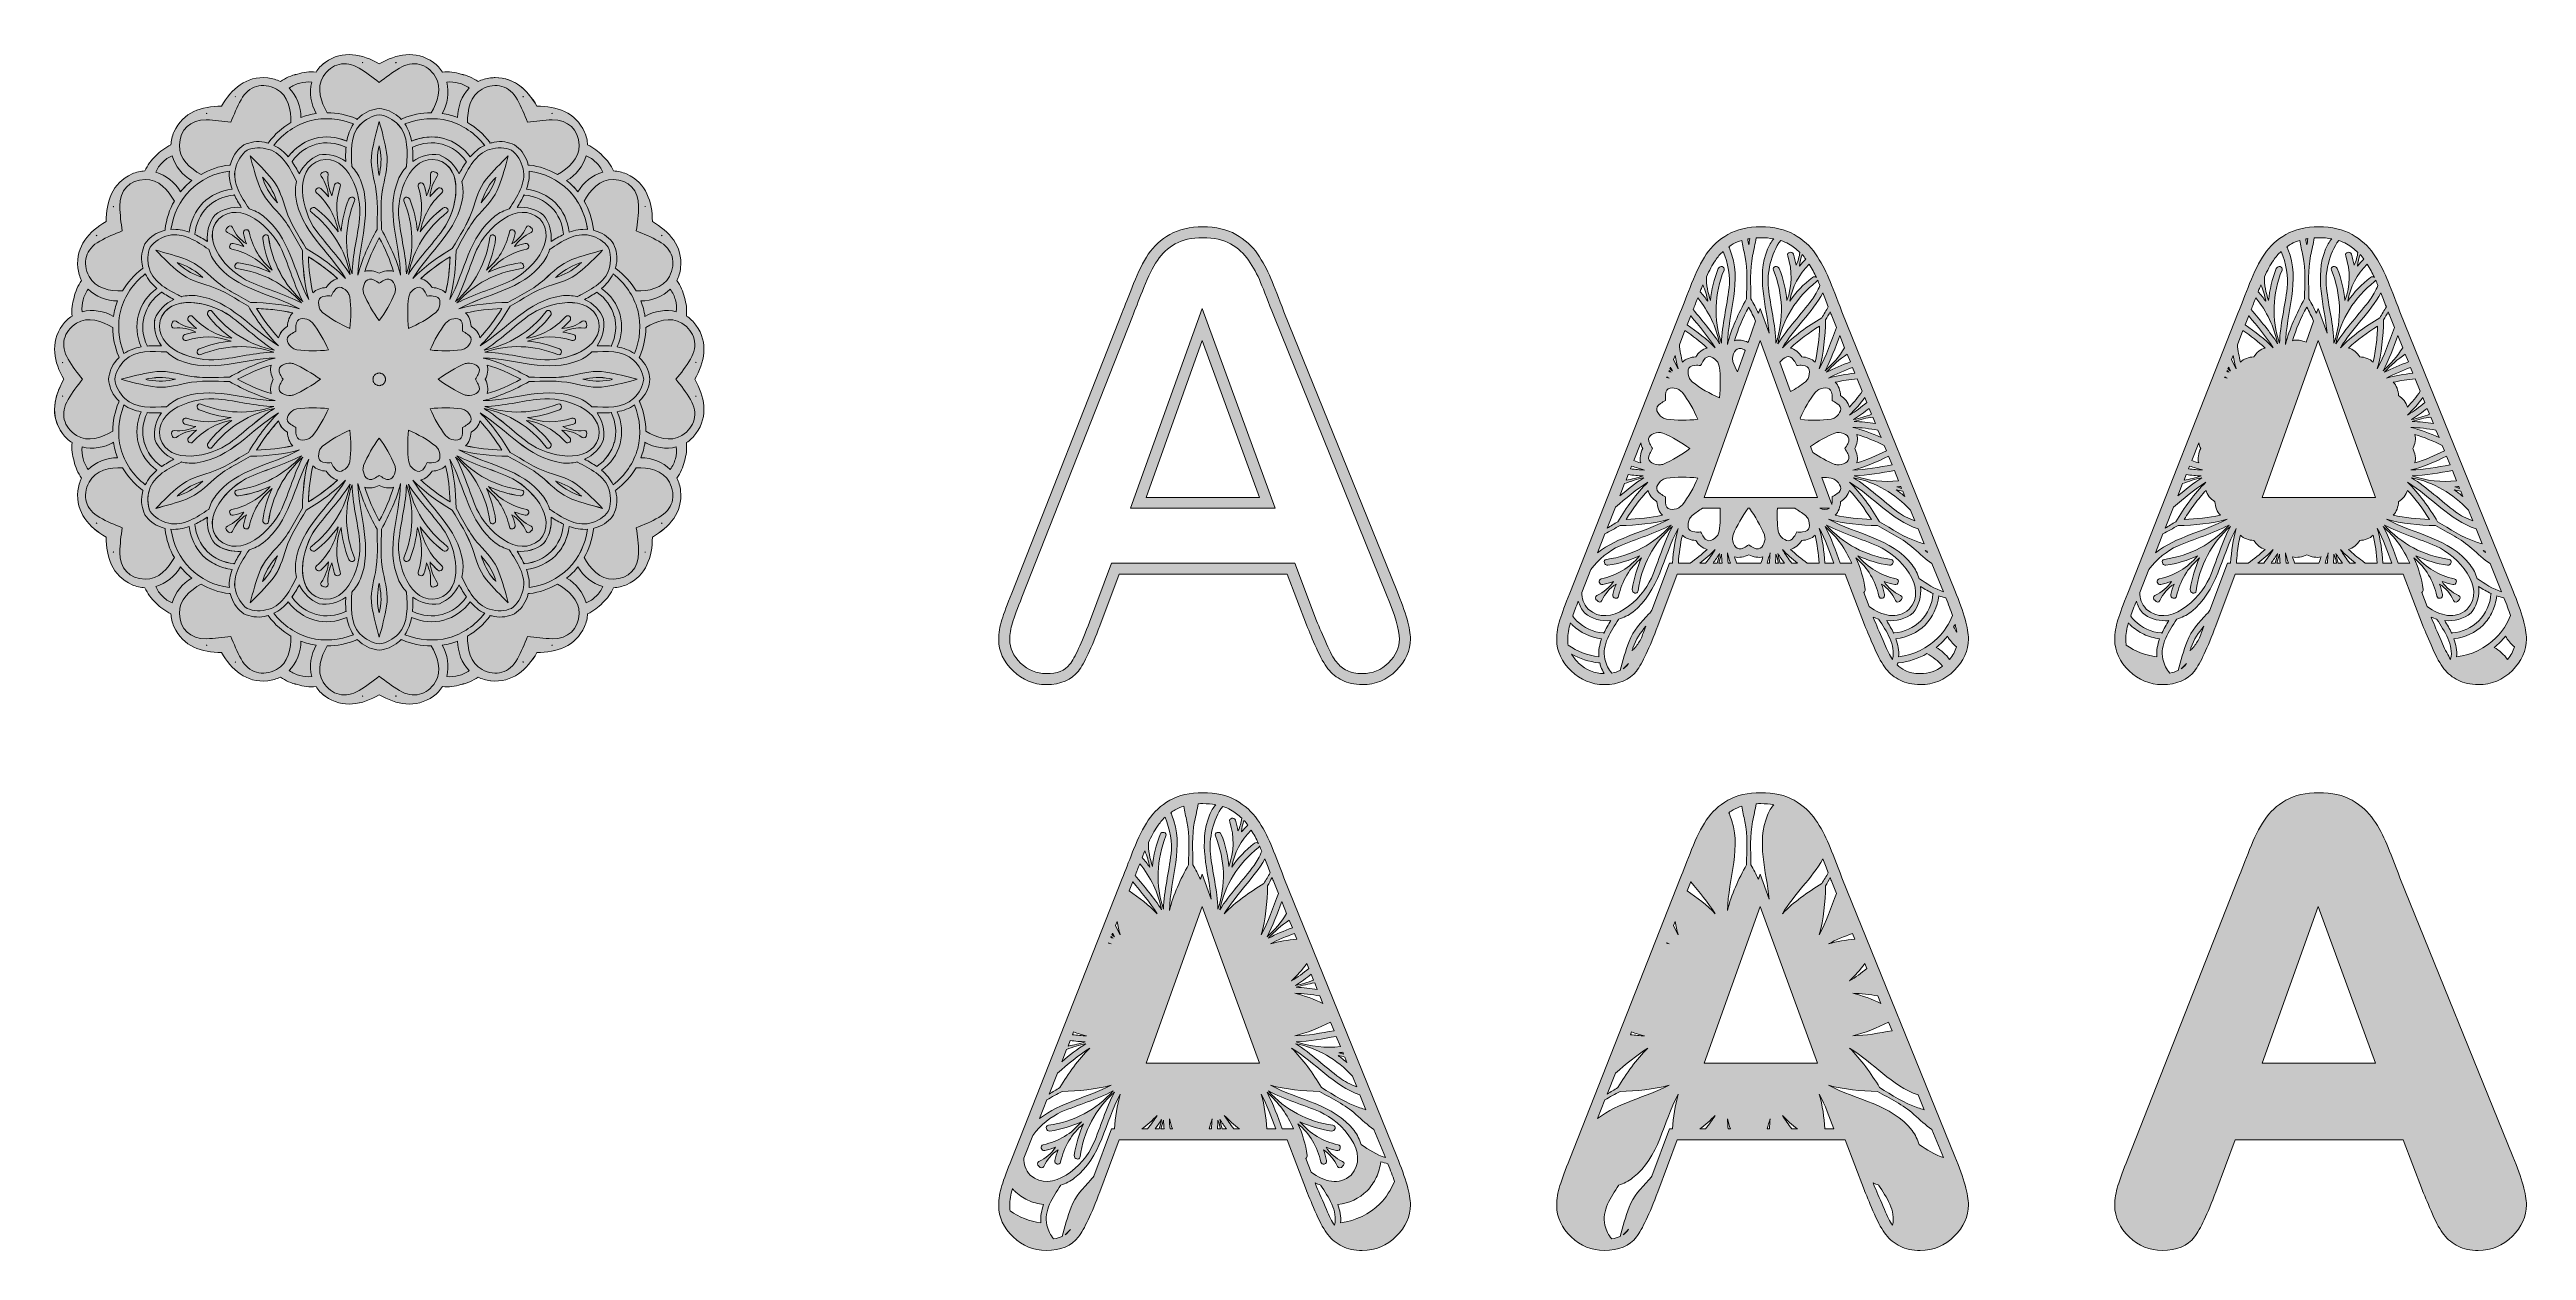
# Model space of a CAD drawing. Extents: x -272 to 633, y -390 to 48.
import ezdxf

# ---------------------------------------------------------------- set-up
doc = ezdxf.new("R2010")
doc.units = 0
doc.header["$MEASUREMENT"] = 0
doc.layers.add('Layer 1', color=7, linetype='Continuous', lineweight=0)

# ---------------------------------------------------------------- blocks, each defined once
blk = doc.blocks.new('Block_0')
at = {"layer": 'Layer 1', "true_color": 0x000000, "transparency": 33554687}
h = blk.add_hatch(color=18, dxfattribs=at)
h.dxf.hatch_style = 2
edge = h.paths.add_edge_path()
edge.add_spline(control_points=[(217.26, -175.67), (214.57, -178.35), (211.42, -179.66), (207.63, -179.66), (205.45, -179.66), (203.57, -179.28), (202.07, -178.52), (200.52, -177.75), (199.26, -176.73), (198.21, -175.41), (197.11, -174.01), (195.87, -171.77), (194.55, -168.74), (193.17, -165.59), (191.96, -162.76), (190.96, -160.35), (190.96, -160.35), (182.94, -139.26), (182.94, -139.26), (182.94, -139.26), (115.97, -139.26), (115.97, -139.26), (115.97, -139.26), (107.94, -160.81), (107.94, -160.81), (105.08, -168.5), (102.64, -173.71), (100.68, -176.31), (98.98, -178.56), (96.15, -179.66), (92.04, -179.66), (88.52, -179.66), (85.48, -178.39), (82.76, -175.79), (80.06, -173.22), (78.75, -170.42), (78.75, -167.22), (78.75, -165.28), (79.08, -163.23), (79.73, -161.14), (80.43, -158.9), (81.61, -155.73), (83.24, -151.69), (83.24, -151.69), (123.64, -49.12), (123.64, -49.12), (124.66, -46.51), (125.86, -43.43), (127.25, -39.88), (127.25, -39.88), (127.79, -38.52), (127.79, -38.52), (129.34, -34.54), (131.01, -31.21), (132.75, -28.61), (134.4, -26.16), (136.6, -24.14), (139.3, -22.61), (141.96, -21.11), (145.34, -20.34), (149.35, -20.34), (153.43, -20.34), (156.85, -21.11), (159.52, -22.61), (162.22, -24.14), (164.42, -26.13), (166.08, -28.53), (167.82, -31.05), (169.31, -33.81), (170.5, -36.72), (171.76, -39.77), (173.36, -43.86), (175.29, -48.93), (175.29, -48.93), (216.56, -150.86), (216.56, -150.86), (219.68, -158.34), (221.25, -163.77), (221.25, -167.01), (221.25, -170.15), (219.95, -172.98), (217.26, -175.67)], knot_values=[0, 0, 0, 0, 1, 1, 1, 2, 2, 2, 3, 3, 3, 4, 4, 4, 5, 5, 5, 6, 6, 6, 7, 7, 7, 8, 8, 8, 9, 9, 9, 10, 10, 10, 11, 11, 11, 12, 12, 12, 13, 13, 13, 14, 14, 14, 15, 15, 15, 16, 16, 16, 17, 17, 17, 18, 18, 18, 19, 19, 19, 20, 20, 20, 21, 21, 21, 22, 22, 22, 23, 23, 23, 24, 24, 24, 25, 25, 25, 26, 26, 26, 27, 27, 27, 27], degree=3, periodic=0)
edge = h.paths.add_edge_path()
edge.add_spline(control_points=[(220.26, -149.34), (220.26, -149.34), (179.02, -47.47), (179.02, -47.47), (177.09, -42.41), (175.47, -38.28), (174.2, -35.19), (172.9, -32.03), (171.27, -29.02), (169.37, -26.26), (167.37, -23.36), (164.72, -20.96), (161.49, -19.13), (158.21, -17.28), (154.13, -16.34), (149.35, -16.34), (144.65, -16.34), (140.6, -17.28), (137.33, -19.13), (134.09, -20.97), (131.43, -23.41), (129.43, -26.39), (127.53, -29.22), (125.72, -32.81), (124.06, -37.06), (124.06, -37.06), (123.53, -38.42), (123.53, -38.42), (122.14, -41.98), (120.93, -45.06), (119.91, -47.67), (119.91, -47.67), (79.52, -150.21), (79.52, -150.21), (77.86, -154.33), (76.64, -157.61), (75.91, -159.95), (75.14, -162.43), (74.75, -164.88), (74.75, -167.22), (74.75, -171.51), (76.51, -175.37), (80, -178.69), (83.45, -181.99), (87.51, -183.66), (92.04, -183.66), (97.42, -183.66), (101.4, -182), (103.87, -178.71), (106.09, -175.77), (108.65, -170.37), (111.69, -162.21), (111.69, -162.21), (118.75, -143.26), (118.75, -143.26), (118.75, -143.26), (180.19, -143.26), (180.19, -143.26), (180.19, -143.26), (187.24, -161.79), (187.24, -161.79), (187.24, -161.79), (187.26, -161.84), (187.26, -161.84), (188.27, -164.3), (189.49, -167.16), (190.88, -170.34), (192.37, -173.73), (193.74, -176.2), (195.08, -177.89), (196.47, -179.65), (198.22, -181.07), (200.28, -182.1), (202.34, -183.13), (204.82, -183.66), (207.63, -183.66), (212.47, -183.66), (216.66, -181.92), (220.09, -178.49), (223.52, -175.07), (225.25, -171.2), (225.25, -167.01), (225.25, -163.19), (223.62, -157.4), (220.26, -149.34)], knot_values=[0, 0, 0, 0, 1, 1, 1, 2, 2, 2, 3, 3, 3, 4, 4, 4, 5, 5, 5, 6, 6, 6, 7, 7, 7, 8, 8, 8, 9, 9, 9, 10, 10, 10, 11, 11, 11, 12, 12, 12, 13, 13, 13, 14, 14, 14, 15, 15, 15, 16, 16, 16, 17, 17, 17, 18, 18, 18, 19, 19, 19, 20, 20, 20, 21, 21, 21, 22, 22, 22, 23, 23, 23, 24, 24, 24, 25, 25, 25, 26, 26, 26, 27, 27, 27, 28, 28, 28, 28], degree=3, periodic=0)
h = blk.add_hatch(color=18, dxfattribs=at)
h.dxf.hatch_style = 2
edge = h.paths.add_edge_path()
edge.add_spline(control_points=[(170.09, -115.24), (170.09, -115.24), (128.6, -115.24), (128.6, -115.24), (128.6, -115.24), (149.16, -57.94), (149.16, -57.94), (149.16, -57.94), (170.09, -115.24), (170.09, -115.24)], knot_values=[0, 0, 0, 0, 1, 1, 1, 2, 2, 2, 3, 3, 3, 3], degree=3, periodic=0)
edge = h.paths.add_edge_path()
edge.add_spline(control_points=[(122.92, -119.24), (122.92, -119.24), (175.81, -119.24), (175.81, -119.24), (175.81, -119.24), (149.12, -46.19), (149.12, -46.19), (149.12, -46.19), (122.92, -119.24), (122.92, -119.24)], knot_values=[0, 0, 0, 0, 1, 1, 1, 2, 2, 2, 3, 3, 3, 3], degree=3, periodic=0)
at = {"layer": 'Layer 1'}
for points, knots in [([(220.26, -149.34), (220.26, -149.34), (179.02, -47.47), (179.02, -47.47), (177.09, -42.41), (175.47, -38.28), (174.2, -35.19), (172.9, -32.03), (171.27, -29.02), (169.37, -26.26), (167.37, -23.36), (164.72, -20.96), (161.49, -19.13), (158.21, -17.28), (154.13, -16.34), (149.35, -16.34), (144.65, -16.34), (140.6, -17.28), (137.33, -19.13), (134.09, -20.97), (131.43, -23.41), (129.43, -26.39), (127.53, -29.22), (125.72, -32.81), (124.06, -37.06), (124.06, -37.06), (123.53, -38.42), (123.53, -38.42), (122.14, -41.98), (120.93, -45.06), (119.91, -47.67), (119.91, -47.67), (79.52, -150.21), (79.52, -150.21), (77.86, -154.33), (76.64, -157.61), (75.91, -159.95), (75.14, -162.43), (74.75, -164.88), (74.75, -167.22), (74.75, -171.51), (76.51, -175.37), (80, -178.69), (83.45, -181.99), (87.51, -183.66), (92.04, -183.66), (97.42, -183.66), (101.4, -182), (103.87, -178.71), (106.09, -175.77), (108.65, -170.37), (111.69, -162.21), (111.69, -162.21), (118.75, -143.26), (118.75, -143.26), (118.75, -143.26), (180.19, -143.26), (180.19, -143.26), (180.19, -143.26), (187.24, -161.79), (187.24, -161.79), (187.24, -161.79), (187.26, -161.84), (187.26, -161.84), (188.27, -164.3), (189.49, -167.16), (190.88, -170.34), (192.37, -173.73), (193.74, -176.2), (195.08, -177.89), (196.47, -179.65), (198.22, -181.07), (200.28, -182.1), (202.34, -183.13), (204.82, -183.66), (207.63, -183.66), (212.47, -183.66), (216.66, -181.92), (220.09, -178.49), (223.52, -175.07), (225.25, -171.2), (225.25, -167.01), (225.25, -163.19), (223.62, -157.4), (220.26, -149.34)], [0, 0, 0, 0, 1, 1, 1, 2, 2, 2, 3, 3, 3, 4, 4, 4, 5, 5, 5, 6, 6, 6, 7, 7, 7, 8, 8, 8, 9, 9, 9, 10, 10, 10, 11, 11, 11, 12, 12, 12, 13, 13, 13, 14, 14, 14, 15, 15, 15, 16, 16, 16, 17, 17, 17, 18, 18, 18, 19, 19, 19, 20, 20, 20, 21, 21, 21, 22, 22, 22, 23, 23, 23, 24, 24, 24, 25, 25, 25, 26, 26, 26, 27, 27, 27, 28, 28, 28, 28]), ([(217.26, -175.67), (214.57, -178.35), (211.42, -179.66), (207.63, -179.66), (205.45, -179.66), (203.57, -179.28), (202.07, -178.52), (200.52, -177.75), (199.26, -176.73), (198.21, -175.41), (197.11, -174.01), (195.87, -171.77), (194.55, -168.74), (193.17, -165.59), (191.96, -162.76), (190.96, -160.35), (190.96, -160.35), (182.94, -139.26), (182.94, -139.26), (182.94, -139.26), (115.97, -139.26), (115.97, -139.26), (115.97, -139.26), (107.94, -160.81), (107.94, -160.81), (105.08, -168.5), (102.64, -173.71), (100.68, -176.31), (98.98, -178.56), (96.15, -179.66), (92.04, -179.66), (88.52, -179.66), (85.48, -178.39), (82.76, -175.79), (80.06, -173.22), (78.75, -170.42), (78.75, -167.22), (78.75, -165.28), (79.08, -163.23), (79.73, -161.14), (80.43, -158.9), (81.61, -155.73), (83.24, -151.69), (83.24, -151.69), (123.64, -49.12), (123.64, -49.12), (124.66, -46.51), (125.86, -43.43), (127.25, -39.88), (127.25, -39.88), (127.79, -38.52), (127.79, -38.52), (129.34, -34.54), (131.01, -31.21), (132.75, -28.61), (134.4, -26.16), (136.6, -24.14), (139.3, -22.61), (141.96, -21.11), (145.34, -20.34), (149.35, -20.34), (153.43, -20.34), (156.85, -21.11), (159.52, -22.61), (162.22, -24.14), (164.42, -26.13), (166.08, -28.53), (167.82, -31.05), (169.31, -33.81), (170.5, -36.72), (171.76, -39.77), (173.36, -43.86), (175.29, -48.93), (175.29, -48.93), (216.56, -150.86), (216.56, -150.86), (219.68, -158.34), (221.25, -163.77), (221.25, -167.01), (221.25, -170.15), (219.95, -172.98), (217.26, -175.67)], [0, 0, 0, 0, 1, 1, 1, 2, 2, 2, 3, 3, 3, 4, 4, 4, 5, 5, 5, 6, 6, 6, 7, 7, 7, 8, 8, 8, 9, 9, 9, 10, 10, 10, 11, 11, 11, 12, 12, 12, 13, 13, 13, 14, 14, 14, 15, 15, 15, 16, 16, 16, 17, 17, 17, 18, 18, 18, 19, 19, 19, 20, 20, 20, 21, 21, 21, 22, 22, 22, 23, 23, 23, 24, 24, 24, 25, 25, 25, 26, 26, 26, 27, 27, 27, 27]), ([(122.92, -119.24), (122.92, -119.24), (175.81, -119.24), (175.81, -119.24), (175.81, -119.24), (149.12, -46.19), (149.12, -46.19), (149.12, -46.19), (122.92, -119.24), (122.92, -119.24)], [0, 0, 0, 0, 1, 1, 1, 2, 2, 2, 3, 3, 3, 3]), ([(170.09, -115.24), (170.09, -115.24), (128.6, -115.24), (128.6, -115.24), (128.6, -115.24), (149.16, -57.94), (149.16, -57.94), (149.16, -57.94), (170.09, -115.24), (170.09, -115.24)], [0, 0, 0, 0, 1, 1, 1, 2, 2, 2, 3, 3, 3, 3])]:
    blk.add_open_spline(points, degree=3, knots=knots, dxfattribs=at)

msp = doc.modelspace()

# ---------------------------------------------------------------- hatches: boundary and pattern name
at = {"layer": 'Layer 1', "true_color": 0x005978, "transparency": 33554687}
h = msp.add_hatch(color=146, dxfattribs=at)
h.dxf.hatch_style = 2
edge = h.paths.add_edge_path()
edge.add_spline(control_points=[(-36, -78.08), (-35.97, -78.18), (-35.94, -78.27), (-35.92, -78.36), (-35.95, -78.29), (-35.99, -78.21), (-36.03, -78.14), (-36.02, -78.12), (-36.01, -78.1), (-36, -78.08)], knot_values=[0, 0, 0, 0, 1, 1, 1, 2, 2, 2, 3, 3, 3, 3], degree=3, periodic=0)
edge = h.paths.add_edge_path()
edge.add_spline(control_points=[(-48.51, -19.48), (-48.51, -19.48), (-48.51, -19.42), (-48.51, -19.42), (-48.44, -19.49), (-48.37, -19.55), (-48.3, -19.62), (-48.37, -19.57), (-48.44, -19.53), (-48.51, -19.48)], knot_values=[0, 0, 0, 0, 1, 1, 1, 2, 2, 2, 3, 3, 3, 3], degree=3, periodic=0)
edge = h.paths.add_edge_path()
edge.add_spline(control_points=[(-48.51, -124.78), (-48.51, -124.78), (-48.51, -124.72), (-48.51, -124.72), (-48.44, -124.67), (-48.37, -124.63), (-48.3, -124.58), (-48.37, -124.65), (-48.44, -124.71), (-48.51, -124.78)], knot_values=[0, 0, 0, 0, 1, 1, 1, 2, 2, 2, 3, 3, 3, 3], degree=3, periodic=0)
edge = h.paths.add_edge_path()
edge.add_spline(control_points=[(-54.54, -9.03), (-54.55, -8.95), (-54.56, -8.86), (-54.56, -8.77), (-54.54, -8.87), (-54.51, -8.96), (-54.49, -9.06), (-54.51, -9.05), (-54.53, -9.03), (-54.54, -9.03)], knot_values=[0, 0, 0, 0, 1, 1, 1, 2, 2, 2, 3, 3, 3, 3], degree=3, periodic=0)
edge = h.paths.add_edge_path()
edge.add_spline(control_points=[(-54.56, -135.43), (-54.56, -135.34), (-54.55, -135.26), (-54.54, -135.17), (-54.53, -135.17), (-54.51, -135.16), (-54.49, -135.15), (-54.51, -135.24), (-54.54, -135.33), (-54.56, -135.43)], knot_values=[0, 0, 0, 0, 1, 1, 1, 2, 2, 2, 3, 3, 3, 3], degree=3, periodic=0)
edge = h.paths.add_edge_path()
edge.add_spline(control_points=[(-88.65, 25.08), (-88.66, 25.09), (-88.67, 25.11), (-88.68, 25.13), (-88.58, 25.11), (-88.49, 25.08), (-88.4, 25.06), (-88.48, 25.07), (-88.57, 25.07), (-88.65, 25.08)], knot_values=[0, 0, 0, 0, 1, 1, 1, 2, 2, 2, 3, 3, 3, 3], degree=3, periodic=0)
edge = h.paths.add_edge_path()
edge.add_spline(control_points=[(-88.68, -169.33), (-88.67, -169.31), (-88.66, -169.29), (-88.65, -169.28), (-88.57, -169.27), (-88.48, -169.27), (-88.4, -169.26), (-88.49, -169.28), (-88.58, -169.31), (-88.68, -169.33)], knot_values=[0, 0, 0, 0, 1, 1, 1, 2, 2, 2, 3, 3, 3, 3], degree=3, periodic=0)
edge = h.paths.add_edge_path()
edge.add_spline(control_points=[(-99.1, 31.11), (-99.15, 31.18), (-99.19, 31.25), (-99.24, 31.32), (-99.18, 31.25), (-99.11, 31.19), (-99.04, 31.11), (-99.04, 31.11), (-99.1, 31.11), (-99.1, 31.11)], knot_values=[0, 0, 0, 0, 1, 1, 1, 2, 2, 2, 3, 3, 3, 3], degree=3, periodic=0)
edge = h.paths.add_edge_path()
edge.add_spline(control_points=[(-99.24, -175.52), (-99.19, -175.45), (-99.15, -175.38), (-99.1, -175.31), (-99.1, -175.31), (-99.04, -175.31), (-99.04, -175.31), (-99.11, -175.39), (-99.18, -175.45), (-99.24, -175.52)], knot_values=[0, 0, 0, 0, 1, 1, 1, 2, 2, 2, 3, 3, 3, 3], degree=3, periodic=0)
edge = h.paths.add_edge_path()
edge.add_spline(control_points=[(-145.74, -187.83), (-145.72, -187.81), (-145.7, -187.81), (-145.69, -187.8), (-145.62, -187.83), (-145.54, -187.88), (-145.46, -187.91), (-145.55, -187.88), (-145.65, -187.85), (-145.74, -187.83)], knot_values=[0, 0, 0, 0, 1, 1, 1, 2, 2, 2, 3, 3, 3, 3], degree=3, periodic=0)
edge = h.paths.add_edge_path()
edge.add_spline(control_points=[(-157.98, -187.91), (-157.91, -187.88), (-157.83, -187.83), (-157.76, -187.8), (-157.74, -187.81), (-157.72, -187.81), (-157.71, -187.83), (-157.8, -187.85), (-157.89, -187.88), (-157.98, -187.91)], knot_values=[0, 0, 0, 0, 1, 1, 1, 2, 2, 2, 3, 3, 3, 3], degree=3, periodic=0)
edge = h.paths.add_edge_path()
edge.add_spline(control_points=[(-157.71, 43.63), (-157.72, 43.61), (-157.74, 43.61), (-157.76, 43.6), (-157.83, 43.63), (-157.91, 43.67), (-157.98, 43.71), (-157.89, 43.68), (-157.8, 43.65), (-157.71, 43.63)], knot_values=[0, 0, 0, 0, 1, 1, 1, 2, 2, 2, 3, 3, 3, 3], degree=3, periodic=0)
edge = h.paths.add_edge_path()
edge.add_spline(control_points=[(-145.46, 43.71), (-145.54, 43.67), (-145.62, 43.63), (-145.69, 43.6), (-145.7, 43.61), (-145.72, 43.61), (-145.74, 43.63), (-145.65, 43.65), (-145.55, 43.68), (-145.46, 43.71)], knot_values=[0, 0, 0, 0, 1, 1, 1, 2, 2, 2, 3, 3, 3, 3], degree=3, periodic=0)
edge = h.paths.add_edge_path()
edge.add_spline(control_points=[(-204.41, -175.31), (-204.41, -175.31), (-204.34, -175.31), (-204.34, -175.31), (-204.3, -175.38), (-204.25, -175.45), (-204.21, -175.52), (-204.27, -175.45), (-204.34, -175.39), (-204.41, -175.31)], knot_values=[0, 0, 0, 0, 1, 1, 1, 2, 2, 2, 3, 3, 3, 3], degree=3, periodic=0)
edge = h.paths.add_edge_path()
edge.add_spline(control_points=[(-215.05, -169.26), (-214.97, -169.27), (-214.88, -169.27), (-214.79, -169.28), (-214.79, -169.29), (-214.77, -169.31), (-214.77, -169.33), (-214.86, -169.31), (-214.96, -169.28), (-215.05, -169.26)], knot_values=[0, 0, 0, 0, 1, 1, 1, 2, 2, 2, 3, 3, 3, 3], degree=3, periodic=0)
edge = h.paths.add_edge_path()
edge.add_spline(control_points=[(-214.77, 25.13), (-214.77, 25.11), (-214.79, 25.09), (-214.79, 25.08), (-214.88, 25.07), (-214.97, 25.07), (-215.05, 25.06), (-214.96, 25.08), (-214.86, 25.11), (-214.77, 25.13)], knot_values=[0, 0, 0, 0, 1, 1, 1, 2, 2, 2, 3, 3, 3, 3], degree=3, periodic=0)
edge = h.paths.add_edge_path()
edge.add_spline(control_points=[(-204.21, 31.32), (-204.25, 31.25), (-204.3, 31.18), (-204.34, 31.11), (-204.34, 31.11), (-204.41, 31.11), (-204.41, 31.11), (-204.34, 31.19), (-204.27, 31.25), (-204.21, 31.32)], knot_values=[0, 0, 0, 0, 1, 1, 1, 2, 2, 2, 3, 3, 3, 3], degree=3, periodic=0)
edge = h.paths.add_edge_path()
edge.add_spline(control_points=[(-248.9, -9.03), (-248.92, -9.03), (-248.93, -9.05), (-248.95, -9.06), (-248.93, -8.96), (-248.91, -8.87), (-248.89, -8.77), (-248.89, -8.86), (-248.9, -8.95), (-248.9, -9.03)], knot_values=[0, 0, 0, 0, 1, 1, 1, 2, 2, 2, 3, 3, 3, 3], degree=3, periodic=0)
edge = h.paths.add_edge_path()
edge.add_spline(control_points=[(-248.95, -135.15), (-248.93, -135.16), (-248.92, -135.17), (-248.9, -135.17), (-248.9, -135.26), (-248.89, -135.34), (-248.89, -135.43), (-248.91, -135.33), (-248.93, -135.24), (-248.95, -135.15)], knot_values=[0, 0, 0, 0, 1, 1, 1, 2, 2, 2, 3, 3, 3, 3], degree=3, periodic=0)
edge = h.paths.add_edge_path()
edge.add_spline(control_points=[(-254.94, -19.48), (-255, -19.53), (-255.08, -19.57), (-255.15, -19.62), (-255.08, -19.55), (-255.01, -19.49), (-254.94, -19.42), (-254.94, -19.42), (-254.94, -19.48), (-254.94, -19.48)], knot_values=[0, 0, 0, 0, 1, 1, 1, 2, 2, 2, 3, 3, 3, 3], degree=3, periodic=0)
edge = h.paths.add_edge_path()
edge.add_spline(control_points=[(-254.94, -124.78), (-255.01, -124.71), (-255.08, -124.65), (-255.15, -124.58), (-255.08, -124.63), (-255, -124.67), (-254.94, -124.72), (-254.94, -124.72), (-254.94, -124.78), (-254.94, -124.78)], knot_values=[0, 0, 0, 0, 1, 1, 1, 2, 2, 2, 3, 3, 3, 3], degree=3, periodic=0)
edge = h.paths.add_edge_path()
edge.add_spline(control_points=[(-267.53, -78.36), (-267.5, -78.27), (-267.48, -78.18), (-267.45, -78.08), (-267.44, -78.1), (-267.43, -78.12), (-267.42, -78.14), (-267.46, -78.21), (-267.5, -78.29), (-267.53, -78.36)], knot_values=[0, 0, 0, 0, 1, 1, 1, 2, 2, 2, 3, 3, 3, 3], degree=3, periodic=0)
edge = h.paths.add_edge_path()
edge.add_spline(control_points=[(-267.45, -66.12), (-267.48, -66.02), (-267.5, -65.93), (-267.53, -65.84), (-267.5, -65.91), (-267.46, -65.99), (-267.42, -66.07), (-267.43, -66.08), (-267.44, -66.1), (-267.45, -66.12)], knot_values=[0, 0, 0, 0, 1, 1, 1, 2, 2, 2, 3, 3, 3, 3], degree=3, periodic=0)
edge = h.paths.add_edge_path()
edge.add_spline(control_points=[(-35.91, -65.84), (-35.94, -65.93), (-35.97, -66.02), (-36, -66.12), (-36.01, -66.1), (-36.02, -66.08), (-36.03, -66.07), (-35.99, -65.99), (-35.95, -65.91), (-35.91, -65.84)], knot_values=[0, 0, 0, 0, 1, 1, 1, 2, 2, 2, 3, 3, 3, 3], degree=3, periodic=0)
edge = h.paths.add_edge_path()
edge.add_spline(control_points=[(-35.93, -52.29), (-36.92, -50.91), (-38.12, -49.82), (-39.44, -48.99), (-39.21, -46.66), (-39.46, -44.36), (-40.18, -42.21), (-40.63, -39.99), (-41.56, -37.87), (-42.92, -35.97), (-42.2, -34.59), (-41.71, -33.05), (-41.54, -31.36), (-40.75, -23.26), (-45.67, -18.11), (-51.86, -14.44), (-51.93, -7.25), (-53.94, -0.41), (-61.35, 2.95), (-62.9, 3.66), (-64.49, 4), (-66.05, 4.05), (-67.02, 6.19), (-68.38, 8.05), (-70.07, 9.55), (-71.57, 11.24), (-73.43, 12.6), (-75.57, 13.57), (-75.63, 15.13), (-75.97, 16.72), (-76.67, 18.27), (-80.04, 25.68), (-86.88, 27.69), (-94.07, 27.77), (-97.47, 33.51), (-102.16, 38.17), (-109.29, 38.17), (-109.84, 38.17), (-110.41, 38.14), (-110.99, 38.08), (-112.68, 37.92), (-114.21, 37.42), (-115.59, 36.7), (-117.5, 38.07), (-119.62, 38.99), (-121.83, 39.45), (-123.98, 40.16), (-126.28, 40.42), (-128.62, 40.19), (-129.45, 41.5), (-130.53, 42.7), (-131.91, 43.69), (-138.53, 48.43), (-145.46, 46.74), (-151.72, 43.22), (-157.99, 46.74), (-164.92, 48.43), (-171.54, 43.69), (-172.91, 42.7), (-174, 41.5), (-174.83, 40.19), (-177.16, 40.42), (-179.47, 40.16), (-181.61, 39.45), (-183.83, 38.99), (-185.95, 38.07), (-187.86, 36.7), (-189.23, 37.42), (-190.77, 37.92), (-192.46, 38.08), (-200.56, 38.88), (-205.72, 33.95), (-209.38, 27.77), (-212.97, 27.73), (-216.48, 27.21), (-219.51, 25.77), (-222.54, 24.33), (-225.1, 21.98), (-226.78, 18.27), (-227.48, 16.72), (-227.82, 15.13), (-227.88, 13.57), (-230.01, 12.6), (-231.88, 11.24), (-233.38, 9.55), (-235.07, 8.05), (-236.42, 6.19), (-237.4, 4.05), (-238.96, 4), (-240.54, 3.66), (-242.09, 2.95), (-249.51, -0.41), (-251.51, -7.25), (-251.59, -14.44), (-257.78, -18.11), (-262.7, -23.26), (-261.91, -31.36), (-261.74, -33.05), (-261.25, -34.59), (-260.52, -35.97), (-261.89, -37.87), (-262.81, -39.99), (-263.27, -42.21), (-263.98, -44.36), (-264.24, -46.66), (-264.01, -48.99), (-265.33, -49.82), (-266.53, -50.91), (-267.51, -52.29), (-272.25, -58.91), (-270.57, -65.84), (-267.04, -72.1), (-269.03, -75.63), (-270.43, -79.37), (-270.43, -83.14), (-270.43, -86.07), (-269.59, -89.02), (-267.51, -91.91), (-266.53, -93.29), (-265.33, -94.38), (-264.01, -95.21), (-264.24, -97.54), (-263.98, -99.84), (-263.27, -101.99), (-262.81, -104.21), (-261.89, -106.33), (-260.52, -108.23), (-261.25, -109.61), (-261.74, -111.15), (-261.91, -112.84), (-262.7, -120.94), (-257.78, -126.09), (-251.59, -129.76), (-251.51, -136.95), (-249.51, -143.79), (-242.09, -147.15), (-240.54, -147.86), (-238.96, -148.2), (-237.4, -148.26), (-236.42, -150.39), (-235.07, -152.25), (-233.38, -153.75), (-231.88, -155.44), (-230.01, -156.8), (-227.88, -157.77), (-227.82, -159.33), (-227.48, -160.92), (-226.78, -162.47), (-223.41, -169.88), (-216.57, -171.89), (-209.38, -171.97), (-205.72, -178.15), (-200.56, -183.08), (-192.46, -182.28), (-190.77, -182.12), (-189.23, -181.63), (-187.86, -180.9), (-185.95, -182.27), (-183.83, -183.19), (-181.61, -183.65), (-179.47, -184.37), (-177.16, -184.62), (-174.83, -184.39), (-174, -185.71), (-172.91, -186.9), (-171.54, -187.89), (-164.92, -192.63), (-157.99, -190.94), (-151.72, -187.42), (-145.46, -190.94), (-138.53, -192.63), (-131.91, -187.89), (-130.53, -186.9), (-129.45, -185.71), (-128.62, -184.39), (-126.28, -184.62), (-123.98, -184.37), (-121.83, -183.65), (-119.62, -183.19), (-117.5, -182.27), (-115.59, -180.9), (-114.21, -181.63), (-112.68, -182.12), (-110.99, -182.28), (-102.88, -183.08), (-97.73, -178.15), (-94.07, -171.97), (-86.88, -171.89), (-80.04, -169.88), (-76.67, -162.47), (-75.97, -160.92), (-75.63, -159.33), (-75.57, -157.77), (-73.43, -156.8), (-71.57, -155.44), (-70.07, -153.75), (-68.38, -152.25), (-67.02, -150.39), (-66.05, -148.26), (-64.49, -148.2), (-62.9, -147.86), (-61.35, -147.15), (-53.94, -143.79), (-51.93, -136.95), (-51.86, -129.76), (-45.67, -126.09), (-40.75, -120.94), (-41.54, -112.84), (-41.71, -111.15), (-42.2, -109.61), (-42.92, -108.23), (-41.56, -106.33), (-40.63, -104.21), (-40.18, -101.99), (-39.46, -99.84), (-39.21, -97.54), (-39.44, -95.21), (-38.12, -94.38), (-36.92, -93.29), (-35.93, -91.91), (-31.19, -85.29), (-32.88, -78.37), (-36.4, -72.1), (-32.88, -65.84), (-31.19, -58.91), (-35.93, -52.29)], knot_values=[0, 0, 0, 0, 1, 1, 1, 2, 2, 2, 3, 3, 3, 4, 4, 4, 5, 5, 5, 6, 6, 6, 7, 7, 7, 8, 8, 8, 9, 9, 9, 10, 10, 10, 11, 11, 11, 12, 12, 12, 13, 13, 13, 14, 14, 14, 15, 15, 15, 16, 16, 16, 17, 17, 17, 18, 18, 18, 19, 19, 19, 20, 20, 20, 21, 21, 21, 22, 22, 22, 23, 23, 23, 24, 24, 24, 25, 25, 25, 26, 26, 26, 27, 27, 27, 28, 28, 28, 29, 29, 29, 30, 30, 30, 31, 31, 31, 32, 32, 32, 33, 33, 33, 34, 34, 34, 35, 35, 35, 36, 36, 36, 37, 37, 37, 38, 38, 38, 39, 39, 39, 40, 40, 40, 41, 41, 41, 42, 42, 42, 43, 43, 43, 44, 44, 44, 45, 45, 45, 46, 46, 46, 47, 47, 47, 48, 48, 48, 49, 49, 49, 50, 50, 50, 51, 51, 51, 52, 52, 52, 53, 53, 53, 54, 54, 54, 55, 55, 55, 56, 56, 56, 57, 57, 57, 58, 58, 58, 59, 59, 59, 60, 60, 60, 61, 61, 61, 62, 62, 62, 63, 63, 63, 64, 64, 64, 65, 65, 65, 66, 66, 66, 67, 67, 67, 68, 68, 68, 69, 69, 69, 70, 70, 70, 71, 71, 71, 72, 72, 72, 73, 73, 73, 74, 74, 74, 75, 75, 75, 75], degree=3, periodic=0)
at = {"layer": 'Layer 1', "true_color": 0x04878f, "transparency": 33554687}
h = msp.add_hatch(color=136, dxfattribs=at)
h.dxf.hatch_style = 2
edge = h.paths.add_edge_path()
edge.add_spline(control_points=[(-36, -78.08), (-35.97, -78.18), (-35.94, -78.27), (-35.92, -78.36), (-35.95, -78.29), (-35.99, -78.21), (-36.03, -78.14), (-36.02, -78.12), (-36.01, -78.1), (-36, -78.08)], knot_values=[0, 0, 0, 0, 1, 1, 1, 2, 2, 2, 3, 3, 3, 3], degree=3, periodic=0)
edge = h.paths.add_edge_path()
edge.add_spline(control_points=[(-48.51, -19.48), (-48.51, -19.48), (-48.51, -19.42), (-48.51, -19.42), (-48.44, -19.49), (-48.37, -19.55), (-48.3, -19.62), (-48.37, -19.57), (-48.44, -19.53), (-48.51, -19.48)], knot_values=[0, 0, 0, 0, 1, 1, 1, 2, 2, 2, 3, 3, 3, 3], degree=3, periodic=0)
edge = h.paths.add_edge_path()
edge.add_spline(control_points=[(-48.51, -124.78), (-48.51, -124.78), (-48.51, -124.72), (-48.51, -124.72), (-48.44, -124.67), (-48.37, -124.63), (-48.3, -124.58), (-48.37, -124.65), (-48.44, -124.71), (-48.51, -124.78)], knot_values=[0, 0, 0, 0, 1, 1, 1, 2, 2, 2, 3, 3, 3, 3], degree=3, periodic=0)
edge = h.paths.add_edge_path()
edge.add_spline(control_points=[(-54.54, -9.03), (-54.55, -8.95), (-54.56, -8.86), (-54.56, -8.77), (-54.54, -8.87), (-54.51, -8.96), (-54.49, -9.06), (-54.51, -9.05), (-54.53, -9.03), (-54.54, -9.03)], knot_values=[0, 0, 0, 0, 1, 1, 1, 2, 2, 2, 3, 3, 3, 3], degree=3, periodic=0)
edge = h.paths.add_edge_path()
edge.add_spline(control_points=[(-54.56, -135.43), (-54.56, -135.34), (-54.55, -135.26), (-54.54, -135.17), (-54.53, -135.17), (-54.51, -135.16), (-54.49, -135.15), (-54.51, -135.24), (-54.54, -135.33), (-54.56, -135.43)], knot_values=[0, 0, 0, 0, 1, 1, 1, 2, 2, 2, 3, 3, 3, 3], degree=3, periodic=0)
edge = h.paths.add_edge_path()
edge.add_spline(control_points=[(-58.77, -79.16), (-62.64, -82.86), (-68.95, -82.36), (-73.85, -82.1), (-73.9, -82.1), (-73.94, -82.12), (-73.99, -82.12), (-75.35, -80.82), (-76.96, -79.73), (-78.8, -78.99), (-90.28, -74.31), (-101.92, -79.6), (-113.66, -79.89), (-107.91, -78.46), (-102.27, -75.84), (-96.94, -72.91), (-91.65, -72.84), (-86.4, -72.43), (-81.18, -73.52), (-76.94, -74.4), (-73.21, -75.5), (-68.83, -74.77), (-64.99, -74.13), (-61.2, -73.17), (-57.43, -72.1), (-61.2, -71.04), (-64.99, -70.07), (-68.83, -69.43), (-73.21, -68.7), (-76.94, -69.8), (-81.18, -70.69), (-86.4, -71.77), (-91.65, -71.36), (-96.94, -71.29), (-102.27, -68.36), (-107.91, -65.74), (-113.66, -64.31), (-101.92, -64.6), (-90.28, -69.89), (-78.8, -65.21), (-76.96, -64.47), (-75.35, -63.38), (-73.99, -62.08), (-73.94, -62.08), (-73.9, -62.1), (-73.85, -62.1), (-68.95, -61.84), (-62.64, -61.34), (-58.77, -65.04), (-56.63, -67.08), (-55.38, -69.53), (-55.04, -72.1), (-55.38, -74.67), (-56.63, -77.12), (-58.77, -79.16)], knot_values=[0, 0, 0, 0, 1, 1, 1, 2, 2, 2, 3, 3, 3, 4, 4, 4, 5, 5, 5, 6, 6, 6, 7, 7, 7, 8, 8, 8, 9, 9, 9, 10, 10, 10, 11, 11, 11, 12, 12, 12, 13, 13, 13, 14, 14, 14, 15, 15, 15, 16, 16, 16, 17, 17, 17, 18, 18, 18, 18], degree=3, periodic=0)
edge = h.paths.add_edge_path()
edge.add_spline(control_points=[(-67.99, -120.44), (-69.57, -122.5), (-71.88, -123.99), (-74.75, -124.69), (-79.95, -125.96), (-85.17, -122.38), (-89.28, -119.7), (-89.33, -119.67), (-89.38, -119.65), (-89.42, -119.62), (-89.95, -117.82), (-90.8, -116.09), (-92.01, -114.53), (-99.6, -104.76), (-112.29, -103.49), (-122.59, -97.9), (-116.91, -99.52), (-110.74, -100.07), (-104.68, -100.19), (-100.07, -102.78), (-95.31, -105.05), (-91.34, -108.6), (-88.11, -111.48), (-85.43, -114.3), (-81.28, -115.86), (-77.62, -117.22), (-73.86, -118.28), (-70.07, -119.25), (-72.8, -116.44), (-75.59, -113.71), (-78.61, -111.24), (-82.03, -108.42), (-85.81, -107.5), (-89.92, -106.15), (-94.98, -104.47), (-99.33, -101.5), (-103.88, -98.79), (-107.02, -93.58), (-110.6, -88.5), (-114.87, -84.38), (-104.85, -90.5), (-97.41, -100.91), (-85.12, -102.6), (-83.16, -102.87), (-81.22, -102.74), (-79.4, -102.29), (-79.35, -102.32), (-79.33, -102.35), (-79.28, -102.38), (-74.91, -104.6), (-69.19, -107.32), (-67.69, -112.47), (-66.86, -115.3), (-67, -118.05), (-67.99, -120.44)], knot_values=[0, 0, 0, 0, 1, 1, 1, 2, 2, 2, 3, 3, 3, 4, 4, 4, 5, 5, 5, 6, 6, 6, 7, 7, 7, 8, 8, 8, 9, 9, 9, 10, 10, 10, 11, 11, 11, 12, 12, 12, 13, 13, 13, 14, 14, 14, 15, 15, 15, 16, 16, 16, 17, 17, 17, 18, 18, 18, 18], degree=3, periodic=0)
edge = h.paths.add_edge_path()
edge.add_spline(control_points=[(-88.68, -169.33), (-88.67, -169.31), (-88.66, -169.29), (-88.65, -169.28), (-88.57, -169.27), (-88.48, -169.27), (-88.4, -169.26), (-88.49, -169.28), (-88.58, -169.31), (-88.68, -169.33)], knot_values=[0, 0, 0, 0, 1, 1, 1, 2, 2, 2, 3, 3, 3, 3], degree=3, periodic=0)
edge = h.paths.add_edge_path()
edge.add_spline(control_points=[(-99.13, -149.07), (-99.83, -151.95), (-101.33, -154.25), (-103.38, -155.83), (-105.78, -156.82), (-108.52, -156.96), (-111.36, -156.13), (-116.5, -154.63), (-119.22, -148.92), (-121.45, -144.54), (-121.47, -144.49), (-121.51, -144.47), (-121.54, -144.43), (-121.08, -142.6), (-120.96, -140.66), (-121.22, -138.71), (-122.92, -126.42), (-133.32, -118.98), (-139.44, -108.95), (-135.33, -113.22), (-130.24, -116.8), (-125.04, -119.95), (-122.33, -124.5), (-119.35, -128.84), (-117.67, -133.91), (-116.32, -138.02), (-115.41, -141.79), (-112.59, -145.22), (-110.11, -148.23), (-107.38, -151.03), (-104.58, -153.76), (-105.54, -149.96), (-106.6, -146.2), (-107.97, -142.55), (-109.52, -138.39), (-112.34, -135.71), (-115.22, -132.49), (-118.78, -128.51), (-121.05, -123.75), (-123.63, -119.14), (-123.76, -113.08), (-124.3, -106.92), (-125.93, -101.24), (-120.34, -111.54), (-119.07, -124.22), (-109.29, -131.82), (-107.74, -133.02), (-106, -133.88), (-104.2, -134.4), (-104.18, -134.45), (-104.16, -134.49), (-104.13, -134.54), (-101.45, -138.65), (-97.86, -143.87), (-99.13, -149.07)], knot_values=[0, 0, 0, 0, 1, 1, 1, 2, 2, 2, 3, 3, 3, 4, 4, 4, 5, 5, 5, 6, 6, 6, 7, 7, 7, 8, 8, 8, 9, 9, 9, 10, 10, 10, 11, 11, 11, 12, 12, 12, 13, 13, 13, 14, 14, 14, 15, 15, 15, 16, 16, 16, 17, 17, 17, 18, 18, 18, 18], degree=3, periodic=0)
edge = h.paths.add_edge_path()
edge.add_spline(control_points=[(-99.24, -175.52), (-99.19, -175.45), (-99.15, -175.38), (-99.1, -175.31), (-99.1, -175.31), (-99.04, -175.31), (-99.04, -175.31), (-99.11, -175.39), (-99.18, -175.45), (-99.24, -175.52)], knot_values=[0, 0, 0, 0, 1, 1, 1, 2, 2, 2, 3, 3, 3, 3], degree=3, periodic=0)
edge = h.paths.add_edge_path()
edge.add_spline(control_points=[(-121.22, -5.49), (-120.96, -3.54), (-121.08, -1.6), (-121.54, 0.23), (-121.51, 0.27), (-121.47, 0.29), (-121.45, 0.34), (-119.22, 4.72), (-116.5, 10.43), (-111.36, 11.93), (-108.52, 12.76), (-105.78, 12.62), (-103.38, 11.63), (-101.33, 10.05), (-99.83, 7.74), (-99.13, 4.87), (-97.86, -0.33), (-101.45, -5.55), (-104.13, -9.66), (-104.16, -9.71), (-104.18, -9.75), (-104.2, -9.8), (-106, -10.32), (-107.74, -11.18), (-109.29, -12.39), (-119.07, -19.98), (-120.34, -32.66), (-125.93, -42.96), (-124.3, -37.28), (-123.76, -31.12), (-123.63, -25.06), (-121.05, -20.45), (-118.78, -15.69), (-115.22, -11.71), (-112.34, -8.49), (-109.52, -5.81), (-107.97, -1.65), (-106.6, 2), (-105.54, 5.76), (-104.58, 9.56), (-107.38, 6.83), (-110.11, 4.03), (-112.59, 1.02), (-115.41, -2.41), (-116.32, -6.18), (-117.67, -10.29), (-119.35, -15.36), (-122.33, -19.71), (-125.04, -24.25), (-130.24, -27.4), (-135.33, -30.98), (-139.44, -35.25), (-133.32, -25.22), (-122.92, -17.78), (-121.22, -5.49)], knot_values=[0, 0, 0, 0, 1, 1, 1, 2, 2, 2, 3, 3, 3, 4, 4, 4, 5, 5, 5, 6, 6, 6, 7, 7, 7, 8, 8, 8, 9, 9, 9, 10, 10, 10, 11, 11, 11, 12, 12, 12, 13, 13, 13, 14, 14, 14, 15, 15, 15, 16, 16, 16, 17, 17, 17, 18, 18, 18, 18], degree=3, periodic=0)
edge = h.paths.add_edge_path()
edge.add_spline(control_points=[(-99.04, 31.11), (-99.04, 31.11), (-99.1, 31.11), (-99.1, 31.11), (-99.15, 31.18), (-99.19, 31.25), (-99.24, 31.32), (-99.18, 31.25), (-99.11, 31.19), (-99.04, 31.11)], knot_values=[0, 0, 0, 0, 1, 1, 1, 2, 2, 2, 3, 3, 3, 3], degree=3, periodic=0)
edge = h.paths.add_edge_path()
edge.add_spline(control_points=[(-92.01, -29.67), (-90.8, -28.12), (-89.95, -26.38), (-89.42, -24.58), (-89.38, -24.56), (-89.33, -24.53), (-89.28, -24.5), (-85.17, -21.83), (-79.95, -18.24), (-74.75, -19.51), (-71.88, -20.21), (-69.57, -21.71), (-67.99, -23.76), (-67, -26.15), (-66.86, -28.9), (-67.69, -31.73), (-69.19, -36.88), (-74.91, -39.6), (-79.28, -41.83), (-79.33, -41.85), (-79.35, -41.88), (-79.4, -41.91), (-81.22, -41.46), (-83.16, -41.33), (-85.12, -41.6), (-97.41, -43.29), (-104.85, -53.7), (-114.87, -59.82), (-110.6, -55.7), (-107.02, -50.62), (-103.88, -45.41), (-99.33, -42.7), (-94.98, -39.73), (-89.92, -38.05), (-85.81, -36.7), (-82.03, -35.79), (-78.61, -32.97), (-75.59, -30.49), (-72.8, -27.76), (-70.07, -24.95), (-73.86, -25.92), (-77.62, -26.98), (-81.28, -28.35), (-85.43, -29.9), (-88.11, -32.72), (-91.34, -35.6), (-95.31, -39.15), (-100.07, -41.42), (-104.68, -44.01), (-110.74, -44.13), (-116.91, -44.68), (-122.59, -46.31), (-112.29, -40.71), (-99.6, -39.44), (-92.01, -29.67)], knot_values=[0, 0, 0, 0, 1, 1, 1, 2, 2, 2, 3, 3, 3, 4, 4, 4, 5, 5, 5, 6, 6, 6, 7, 7, 7, 8, 8, 8, 9, 9, 9, 10, 10, 10, 11, 11, 11, 12, 12, 12, 13, 13, 13, 14, 14, 14, 15, 15, 15, 16, 16, 16, 17, 17, 17, 18, 18, 18, 18], degree=3, periodic=0)
edge = h.paths.add_edge_path()
edge.add_spline(control_points=[(-88.4, 25.06), (-88.48, 25.07), (-88.57, 25.07), (-88.65, 25.08), (-88.66, 25.09), (-88.67, 25.11), (-88.68, 25.13), (-88.58, 25.11), (-88.49, 25.08), (-88.4, 25.06)], knot_values=[0, 0, 0, 0, 1, 1, 1, 2, 2, 2, 3, 3, 3, 3], degree=3, periodic=0)
edge = h.paths.add_edge_path()
edge.add_spline(control_points=[(-141.73, 5.77), (-141.73, 5.72), (-141.7, 5.68), (-141.7, 5.63), (-143, 4.27), (-144.09, 2.66), (-144.83, 0.83), (-149.51, -10.66), (-144.22, -22.3), (-143.93, -34.04), (-145.36, -28.29), (-147.98, -22.64), (-150.91, -17.32), (-150.99, -12.03), (-151.39, -6.77), (-150.31, -1.55), (-149.43, 2.69), (-148.32, 6.41), (-149.06, 10.79), (-149.7, 14.64), (-150.66, 18.42), (-151.72, 22.19), (-152.79, 18.42), (-153.75, 14.64), (-154.39, 10.79), (-155.12, 6.41), (-154.02, 2.69), (-153.14, -1.55), (-152.05, -6.77), (-152.46, -12.03), (-152.53, -17.32), (-155.47, -22.64), (-158.08, -28.29), (-159.51, -34.04), (-159.23, -22.3), (-153.93, -10.66), (-158.61, 0.83), (-159.36, 2.66), (-160.44, 4.27), (-161.75, 5.63), (-161.74, 5.68), (-161.72, 5.72), (-161.72, 5.77), (-161.99, 10.67), (-162.48, 16.99), (-158.78, 20.85), (-156.74, 22.99), (-154.29, 24.24), (-151.72, 24.58), (-149.15, 24.24), (-146.71, 22.99), (-144.66, 20.85), (-140.96, 16.99), (-141.46, 10.67), (-141.73, 5.77)], knot_values=[0, 0, 0, 0, 1, 1, 1, 2, 2, 2, 3, 3, 3, 4, 4, 4, 5, 5, 5, 6, 6, 6, 7, 7, 7, 8, 8, 8, 9, 9, 9, 10, 10, 10, 11, 11, 11, 12, 12, 12, 13, 13, 13, 14, 14, 14, 15, 15, 15, 16, 16, 16, 17, 17, 17, 18, 18, 18, 18], degree=3, periodic=0)
edge = h.paths.add_edge_path()
edge.add_spline(control_points=[(-144.66, -165.06), (-146.71, -167.2), (-149.15, -168.44), (-151.72, -168.78), (-154.29, -168.44), (-156.74, -167.2), (-158.78, -165.06), (-162.48, -161.19), (-161.99, -154.87), (-161.72, -149.97), (-161.72, -149.92), (-161.74, -149.88), (-161.75, -149.83), (-160.44, -148.47), (-159.36, -146.86), (-158.61, -145.03), (-153.93, -133.54), (-159.23, -121.9), (-159.51, -110.16), (-158.08, -115.91), (-155.47, -121.56), (-152.53, -126.88), (-152.46, -132.17), (-152.05, -137.43), (-153.14, -142.65), (-154.02, -146.89), (-155.12, -150.61), (-154.39, -154.99), (-153.75, -158.84), (-152.79, -162.62), (-151.72, -166.39), (-150.66, -162.62), (-149.7, -158.84), (-149.06, -154.99), (-148.32, -150.61), (-149.43, -146.89), (-150.31, -142.65), (-151.39, -137.43), (-150.99, -132.17), (-150.91, -126.88), (-147.98, -121.56), (-145.36, -115.91), (-143.93, -110.16), (-144.22, -121.9), (-149.51, -133.54), (-144.83, -145.03), (-144.09, -146.86), (-143, -148.47), (-141.7, -149.83), (-141.7, -149.88), (-141.73, -149.92), (-141.73, -149.97), (-141.46, -154.87), (-140.96, -161.19), (-144.66, -165.06)], knot_values=[0, 0, 0, 0, 1, 1, 1, 2, 2, 2, 3, 3, 3, 4, 4, 4, 5, 5, 5, 6, 6, 6, 7, 7, 7, 8, 8, 8, 9, 9, 9, 10, 10, 10, 11, 11, 11, 12, 12, 12, 13, 13, 13, 14, 14, 14, 15, 15, 15, 16, 16, 16, 17, 17, 17, 18, 18, 18, 18], degree=3, periodic=0)
edge = h.paths.add_edge_path()
edge.add_spline(control_points=[(-145.74, -187.83), (-145.72, -187.81), (-145.7, -187.81), (-145.69, -187.8), (-145.62, -187.83), (-145.54, -187.88), (-145.46, -187.91), (-145.55, -187.88), (-145.65, -187.85), (-145.74, -187.83)], knot_values=[0, 0, 0, 0, 1, 1, 1, 2, 2, 2, 3, 3, 3, 3], degree=3, periodic=0)
edge = h.paths.add_edge_path()
edge.add_spline(control_points=[(-157.98, -187.91), (-157.91, -187.88), (-157.83, -187.83), (-157.76, -187.8), (-157.74, -187.81), (-157.72, -187.81), (-157.71, -187.83), (-157.8, -187.85), (-157.89, -187.88), (-157.98, -187.91)], knot_values=[0, 0, 0, 0, 1, 1, 1, 2, 2, 2, 3, 3, 3, 3], degree=3, periodic=0)
edge = h.paths.add_edge_path()
edge.add_spline(control_points=[(-157.71, 43.63), (-157.72, 43.61), (-157.74, 43.61), (-157.76, 43.6), (-157.83, 43.63), (-157.91, 43.67), (-157.98, 43.71), (-157.89, 43.68), (-157.8, 43.65), (-157.71, 43.63)], knot_values=[0, 0, 0, 0, 1, 1, 1, 2, 2, 2, 3, 3, 3, 3], degree=3, periodic=0)
edge = h.paths.add_edge_path()
edge.add_spline(control_points=[(-145.46, 43.71), (-145.54, 43.67), (-145.62, 43.63), (-145.69, 43.6), (-145.7, 43.61), (-145.72, 43.61), (-145.74, 43.63), (-145.65, 43.65), (-145.55, 43.68), (-145.46, 43.71)], knot_values=[0, 0, 0, 0, 1, 1, 1, 2, 2, 2, 3, 3, 3, 3], degree=3, periodic=0)
edge = h.paths.add_edge_path()
edge.add_spline(control_points=[(-178.41, -24.25), (-181.12, -19.71), (-184.1, -15.36), (-185.77, -10.29), (-187.12, -6.18), (-188.04, -2.41), (-190.86, 1.02), (-193.34, 4.03), (-196.06, 6.83), (-198.87, 9.56), (-197.91, 5.76), (-196.85, 2), (-195.48, -1.65), (-193.92, -5.81), (-191.1, -8.49), (-188.23, -11.71), (-184.67, -15.69), (-182.4, -20.45), (-179.82, -25.06), (-179.69, -31.12), (-179.14, -37.28), (-177.52, -42.96), (-183.11, -32.66), (-184.38, -19.98), (-194.16, -12.39), (-195.71, -11.18), (-197.45, -10.32), (-199.25, -9.8), (-199.27, -9.75), (-199.29, -9.71), (-199.32, -9.66), (-202, -5.55), (-205.59, -0.33), (-204.32, 4.87), (-203.61, 7.74), (-202.12, 10.05), (-200.06, 11.63), (-197.67, 12.62), (-194.92, 12.76), (-192.09, 11.93), (-186.95, 10.43), (-184.22, 4.72), (-182, 0.34), (-181.98, 0.29), (-181.94, 0.27), (-181.91, 0.23), (-182.36, -1.6), (-182.49, -3.54), (-182.22, -5.49), (-180.53, -17.78), (-170.13, -25.22), (-164, -35.25), (-168.12, -30.98), (-173.21, -27.4), (-178.41, -24.25)], knot_values=[0, 0, 0, 0, 1, 1, 1, 2, 2, 2, 3, 3, 3, 4, 4, 4, 5, 5, 5, 6, 6, 6, 7, 7, 7, 8, 8, 8, 9, 9, 9, 10, 10, 10, 11, 11, 11, 12, 12, 12, 13, 13, 13, 14, 14, 14, 15, 15, 15, 16, 16, 16, 17, 17, 17, 18, 18, 18, 18], degree=3, periodic=0)
edge = h.paths.add_edge_path()
edge.add_spline(control_points=[(-182.22, -138.71), (-182.49, -140.66), (-182.36, -142.6), (-181.91, -144.43), (-181.94, -144.47), (-181.98, -144.49), (-182, -144.54), (-184.22, -148.92), (-186.95, -154.63), (-192.09, -156.13), (-194.92, -156.96), (-197.67, -156.82), (-200.06, -155.83), (-202.12, -154.25), (-203.61, -151.95), (-204.32, -149.07), (-205.59, -143.87), (-202, -138.65), (-199.32, -134.54), (-199.29, -134.49), (-199.27, -134.45), (-199.25, -134.4), (-197.45, -133.88), (-195.71, -133.02), (-194.16, -131.82), (-184.38, -124.22), (-183.11, -111.54), (-177.52, -101.24), (-179.14, -106.92), (-179.69, -113.08), (-179.82, -119.14), (-182.4, -123.75), (-184.67, -128.51), (-188.23, -132.49), (-191.1, -135.71), (-193.92, -138.39), (-195.48, -142.55), (-196.85, -146.2), (-197.91, -149.96), (-198.87, -153.76), (-196.06, -151.03), (-193.34, -148.23), (-190.86, -145.22), (-188.04, -141.79), (-187.12, -138.02), (-185.77, -133.91), (-184.1, -128.84), (-181.12, -124.5), (-178.41, -119.95), (-173.21, -116.8), (-168.12, -113.22), (-164, -108.95), (-170.13, -118.98), (-180.53, -126.42), (-182.22, -138.71)], knot_values=[0, 0, 0, 0, 1, 1, 1, 2, 2, 2, 3, 3, 3, 4, 4, 4, 5, 5, 5, 6, 6, 6, 7, 7, 7, 8, 8, 8, 9, 9, 9, 10, 10, 10, 11, 11, 11, 12, 12, 12, 13, 13, 13, 14, 14, 14, 15, 15, 15, 16, 16, 16, 17, 17, 17, 18, 18, 18, 18], degree=3, periodic=0)
edge = h.paths.add_edge_path()
edge.add_spline(control_points=[(-204.41, -175.31), (-204.41, -175.31), (-204.34, -175.31), (-204.34, -175.31), (-204.3, -175.38), (-204.25, -175.45), (-204.21, -175.52), (-204.27, -175.45), (-204.34, -175.39), (-204.41, -175.31)], knot_values=[0, 0, 0, 0, 1, 1, 1, 2, 2, 2, 3, 3, 3, 3], degree=3, periodic=0)
edge = h.paths.add_edge_path()
edge.add_spline(control_points=[(-211.44, -114.53), (-212.64, -116.09), (-213.5, -117.82), (-214.02, -119.62), (-214.07, -119.65), (-214.12, -119.67), (-214.16, -119.7), (-218.28, -122.38), (-223.49, -125.96), (-228.7, -124.69), (-231.57, -123.99), (-233.88, -122.5), (-235.45, -120.44), (-236.01, -119.1), (-236.3, -117.65), (-236.3, -116.13), (-236.3, -114.94), (-236.12, -113.71), (-235.76, -112.47), (-234.25, -107.32), (-228.54, -104.6), (-224.17, -102.38), (-224.11, -102.35), (-224.09, -102.32), (-224.05, -102.29), (-222.22, -102.74), (-220.28, -102.87), (-218.33, -102.6), (-206.04, -100.91), (-198.6, -90.5), (-188.58, -84.38), (-192.85, -88.5), (-196.42, -93.58), (-199.57, -98.79), (-204.12, -101.5), (-208.46, -104.47), (-213.53, -106.15), (-217.64, -107.5), (-221.41, -108.42), (-224.84, -111.24), (-227.85, -113.71), (-230.65, -116.44), (-233.38, -119.25), (-229.58, -118.28), (-225.83, -117.22), (-222.17, -115.86), (-218.02, -114.3), (-215.34, -111.48), (-212.11, -108.6), (-208.13, -105.05), (-203.38, -102.78), (-198.76, -100.19), (-192.71, -100.07), (-186.54, -99.52), (-180.86, -97.9), (-191.16, -103.49), (-203.85, -104.76), (-211.44, -114.53)], knot_values=[0, 0, 0, 0, 1, 1, 1, 2, 2, 2, 3, 3, 3, 4, 4, 4, 5, 5, 5, 6, 6, 6, 7, 7, 7, 8, 8, 8, 9, 9, 9, 10, 10, 10, 11, 11, 11, 12, 12, 12, 13, 13, 13, 14, 14, 14, 15, 15, 15, 16, 16, 16, 17, 17, 17, 18, 18, 18, 19, 19, 19, 19], degree=3, periodic=0)
edge = h.paths.add_edge_path()
edge.add_spline(control_points=[(-215.05, -169.26), (-214.97, -169.27), (-214.88, -169.27), (-214.79, -169.28), (-214.79, -169.29), (-214.77, -169.31), (-214.77, -169.33), (-214.86, -169.31), (-214.96, -169.28), (-215.05, -169.26)], knot_values=[0, 0, 0, 0, 1, 1, 1, 2, 2, 2, 3, 3, 3, 3], degree=3, periodic=0)
edge = h.paths.add_edge_path()
edge.add_spline(control_points=[(-244.68, -79.16), (-246.82, -77.12), (-248.07, -74.67), (-248.41, -72.1), (-248.07, -69.53), (-246.82, -67.08), (-244.68, -65.04), (-240.81, -61.34), (-234.5, -61.84), (-229.6, -62.1), (-229.54, -62.1), (-229.51, -62.08), (-229.45, -62.08), (-228.1, -63.38), (-226.48, -64.47), (-224.65, -65.21), (-213.17, -69.89), (-201.52, -64.6), (-189.78, -64.31), (-195.54, -65.74), (-201.18, -68.36), (-206.5, -71.29), (-211.79, -71.36), (-217.05, -71.77), (-222.27, -70.69), (-226.51, -69.8), (-230.23, -68.7), (-234.61, -69.43), (-238.46, -70.07), (-242.25, -71.04), (-246.01, -72.1), (-242.25, -73.17), (-238.46, -74.13), (-234.61, -74.77), (-230.23, -75.5), (-226.51, -74.4), (-222.27, -73.52), (-217.05, -72.43), (-211.79, -72.84), (-206.5, -72.91), (-201.18, -75.84), (-195.54, -78.46), (-189.78, -79.89), (-201.52, -79.6), (-213.17, -74.31), (-224.65, -78.99), (-226.48, -79.73), (-228.1, -80.82), (-229.45, -82.12), (-229.51, -82.12), (-229.54, -82.1), (-229.6, -82.1), (-234.5, -82.36), (-240.81, -82.86), (-244.68, -79.16)], knot_values=[0, 0, 0, 0, 1, 1, 1, 2, 2, 2, 3, 3, 3, 4, 4, 4, 5, 5, 5, 6, 6, 6, 7, 7, 7, 8, 8, 8, 9, 9, 9, 10, 10, 10, 11, 11, 11, 12, 12, 12, 13, 13, 13, 14, 14, 14, 15, 15, 15, 16, 16, 16, 17, 17, 17, 18, 18, 18, 18], degree=3, periodic=0)
edge = h.paths.add_edge_path()
edge.add_spline(control_points=[(-248.9, -9.03), (-248.92, -9.03), (-248.93, -9.05), (-248.95, -9.06), (-248.93, -8.96), (-248.91, -8.87), (-248.89, -8.77), (-248.89, -8.86), (-248.9, -8.95), (-248.9, -9.03)], knot_values=[0, 0, 0, 0, 1, 1, 1, 2, 2, 2, 3, 3, 3, 3], degree=3, periodic=0)
edge = h.paths.add_edge_path()
edge.add_spline(control_points=[(-248.95, -135.15), (-248.93, -135.16), (-248.92, -135.17), (-248.9, -135.17), (-248.9, -135.26), (-248.89, -135.34), (-248.89, -135.43), (-248.91, -135.33), (-248.93, -135.24), (-248.95, -135.15)], knot_values=[0, 0, 0, 0, 1, 1, 1, 2, 2, 2, 3, 3, 3, 3], degree=3, periodic=0)
edge = h.paths.add_edge_path()
edge.add_spline(control_points=[(-235.45, -23.76), (-233.88, -21.71), (-231.57, -20.21), (-228.7, -19.51), (-223.49, -18.24), (-218.28, -21.83), (-214.16, -24.5), (-214.12, -24.53), (-214.07, -24.56), (-214.02, -24.58), (-213.5, -26.38), (-212.64, -28.12), (-211.44, -29.67), (-203.85, -39.44), (-191.16, -40.71), (-180.86, -46.31), (-186.54, -44.68), (-192.71, -44.13), (-198.76, -44.01), (-203.38, -41.42), (-208.13, -39.15), (-212.11, -35.6), (-215.34, -32.72), (-218.02, -29.9), (-222.17, -28.35), (-225.83, -26.98), (-229.58, -25.92), (-233.38, -24.95), (-230.65, -27.76), (-227.85, -30.49), (-224.84, -32.97), (-221.41, -35.79), (-217.64, -36.7), (-213.53, -38.05), (-208.46, -39.73), (-204.12, -42.7), (-199.57, -45.41), (-196.42, -50.62), (-192.85, -55.7), (-188.58, -59.82), (-198.6, -53.7), (-206.04, -43.29), (-218.33, -41.6), (-220.28, -41.33), (-222.22, -41.46), (-224.05, -41.91), (-224.09, -41.88), (-224.11, -41.85), (-224.17, -41.83), (-228.54, -39.6), (-234.25, -36.88), (-235.76, -31.73), (-236.59, -28.9), (-236.44, -26.15), (-235.45, -23.76)], knot_values=[0, 0, 0, 0, 1, 1, 1, 2, 2, 2, 3, 3, 3, 4, 4, 4, 5, 5, 5, 6, 6, 6, 7, 7, 7, 8, 8, 8, 9, 9, 9, 10, 10, 10, 11, 11, 11, 12, 12, 12, 13, 13, 13, 14, 14, 14, 15, 15, 15, 16, 16, 16, 17, 17, 17, 18, 18, 18, 18], degree=3, periodic=0)
edge = h.paths.add_edge_path()
edge.add_spline(control_points=[(-214.77, 25.13), (-214.77, 25.11), (-214.79, 25.09), (-214.79, 25.08), (-214.88, 25.07), (-214.97, 25.07), (-215.05, 25.06), (-214.96, 25.08), (-214.86, 25.11), (-214.77, 25.13)], knot_values=[0, 0, 0, 0, 1, 1, 1, 2, 2, 2, 3, 3, 3, 3], degree=3, periodic=0)
edge = h.paths.add_edge_path()
edge.add_spline(control_points=[(-204.21, 31.32), (-204.25, 31.25), (-204.3, 31.18), (-204.34, 31.11), (-204.34, 31.11), (-204.41, 31.11), (-204.41, 31.11), (-204.34, 31.19), (-204.27, 31.25), (-204.21, 31.32)], knot_values=[0, 0, 0, 0, 1, 1, 1, 2, 2, 2, 3, 3, 3, 3], degree=3, periodic=0)
edge = h.paths.add_edge_path()
edge.add_spline(control_points=[(-254.94, -19.48), (-255, -19.53), (-255.08, -19.57), (-255.15, -19.62), (-255.08, -19.55), (-255.01, -19.49), (-254.94, -19.42), (-254.94, -19.42), (-254.94, -19.48), (-254.94, -19.48)], knot_values=[0, 0, 0, 0, 1, 1, 1, 2, 2, 2, 3, 3, 3, 3], degree=3, periodic=0)
edge = h.paths.add_edge_path()
edge.add_spline(control_points=[(-254.94, -124.78), (-255.01, -124.71), (-255.08, -124.65), (-255.15, -124.58), (-255.08, -124.63), (-255, -124.67), (-254.94, -124.72), (-254.94, -124.72), (-254.94, -124.78), (-254.94, -124.78)], knot_values=[0, 0, 0, 0, 1, 1, 1, 2, 2, 2, 3, 3, 3, 3], degree=3, periodic=0)
edge = h.paths.add_edge_path()
edge.add_spline(control_points=[(-267.53, -78.36), (-267.5, -78.27), (-267.48, -78.18), (-267.45, -78.08), (-267.44, -78.1), (-267.43, -78.12), (-267.42, -78.14), (-267.46, -78.21), (-267.5, -78.29), (-267.53, -78.36)], knot_values=[0, 0, 0, 0, 1, 1, 1, 2, 2, 2, 3, 3, 3, 3], degree=3, periodic=0)
edge = h.paths.add_edge_path()
edge.add_spline(control_points=[(-267.45, -66.12), (-267.48, -66.02), (-267.5, -65.93), (-267.53, -65.84), (-267.5, -65.91), (-267.46, -65.99), (-267.42, -66.07), (-267.43, -66.08), (-267.44, -66.1), (-267.45, -66.12)], knot_values=[0, 0, 0, 0, 1, 1, 1, 2, 2, 2, 3, 3, 3, 3], degree=3, periodic=0)
edge = h.paths.add_edge_path()
edge.add_spline(control_points=[(-35.91, -65.84), (-35.94, -65.93), (-35.97, -66.02), (-36, -66.12), (-36.01, -66.1), (-36.02, -66.08), (-36.03, -66.07), (-35.99, -65.99), (-35.95, -65.91), (-35.91, -65.84)], knot_values=[0, 0, 0, 0, 1, 1, 1, 2, 2, 2, 3, 3, 3, 3], degree=3, periodic=0)
edge = h.paths.add_edge_path()
edge.add_spline(control_points=[(-35.93, -52.29), (-36.92, -50.91), (-38.12, -49.82), (-39.44, -48.99), (-39.21, -46.66), (-39.46, -44.36), (-40.18, -42.21), (-40.63, -39.99), (-41.56, -37.87), (-42.92, -35.97), (-42.2, -34.59), (-41.71, -33.05), (-41.54, -31.36), (-40.75, -23.26), (-45.67, -18.11), (-51.86, -14.44), (-51.93, -7.25), (-53.94, -0.41), (-61.35, 2.95), (-62.9, 3.66), (-64.49, 4), (-66.05, 4.05), (-67.02, 6.19), (-68.38, 8.05), (-70.07, 9.55), (-71.57, 11.24), (-73.43, 12.6), (-75.57, 13.57), (-75.63, 15.13), (-75.97, 16.72), (-76.67, 18.27), (-80.04, 25.68), (-86.88, 27.69), (-94.07, 27.77), (-97.47, 33.51), (-102.16, 38.17), (-109.29, 38.17), (-109.84, 38.17), (-110.41, 38.14), (-110.99, 38.08), (-112.68, 37.92), (-114.21, 37.42), (-115.59, 36.7), (-117.5, 38.07), (-119.62, 38.99), (-121.83, 39.45), (-123.98, 40.16), (-126.28, 40.42), (-128.62, 40.19), (-129.45, 41.5), (-130.53, 42.7), (-131.91, 43.69), (-138.53, 48.43), (-145.46, 46.74), (-151.72, 43.22), (-157.99, 46.74), (-164.92, 48.43), (-171.54, 43.69), (-172.91, 42.7), (-174, 41.5), (-174.83, 40.19), (-177.16, 40.42), (-179.47, 40.16), (-181.61, 39.45), (-183.83, 38.99), (-185.95, 38.07), (-187.86, 36.7), (-189.23, 37.42), (-190.77, 37.92), (-192.46, 38.08), (-200.56, 38.88), (-205.72, 33.95), (-209.38, 27.77), (-212.97, 27.73), (-216.48, 27.21), (-219.51, 25.77), (-222.54, 24.33), (-225.1, 21.98), (-226.78, 18.27), (-227.48, 16.72), (-227.82, 15.13), (-227.88, 13.57), (-230.01, 12.6), (-231.88, 11.24), (-233.38, 9.55), (-235.07, 8.05), (-236.42, 6.19), (-237.4, 4.05), (-238.96, 4), (-240.54, 3.66), (-242.09, 2.95), (-249.51, -0.41), (-251.51, -7.25), (-251.59, -14.44), (-257.78, -18.11), (-262.7, -23.26), (-261.91, -31.36), (-261.74, -33.05), (-261.25, -34.59), (-260.52, -35.97), (-261.89, -37.87), (-262.81, -39.99), (-263.27, -42.21), (-263.98, -44.36), (-264.24, -46.66), (-264.01, -48.99), (-265.33, -49.82), (-266.53, -50.91), (-267.51, -52.29), (-272.25, -58.91), (-270.57, -65.84), (-267.04, -72.1), (-269.03, -75.63), (-270.43, -79.37), (-270.43, -83.14), (-270.43, -86.07), (-269.59, -89.02), (-267.51, -91.91), (-266.53, -93.29), (-265.33, -94.38), (-264.01, -95.21), (-264.24, -97.54), (-263.98, -99.84), (-263.27, -101.99), (-262.81, -104.21), (-261.89, -106.33), (-260.52, -108.23), (-261.25, -109.61), (-261.74, -111.15), (-261.91, -112.84), (-262.7, -120.94), (-257.78, -126.09), (-251.59, -129.76), (-251.51, -136.95), (-249.51, -143.79), (-242.09, -147.15), (-240.54, -147.86), (-238.96, -148.2), (-237.4, -148.26), (-236.42, -150.39), (-235.07, -152.25), (-233.38, -153.75), (-231.88, -155.44), (-230.01, -156.8), (-227.88, -157.77), (-227.82, -159.33), (-227.48, -160.92), (-226.78, -162.47), (-223.41, -169.88), (-216.57, -171.89), (-209.38, -171.97), (-205.72, -178.15), (-200.56, -183.08), (-192.46, -182.28), (-190.77, -182.12), (-189.23, -181.63), (-187.86, -180.9), (-185.95, -182.27), (-183.83, -183.19), (-181.61, -183.65), (-179.47, -184.37), (-177.16, -184.62), (-174.83, -184.39), (-174, -185.71), (-172.91, -186.9), (-171.54, -187.89), (-164.92, -192.63), (-157.99, -190.94), (-151.72, -187.42), (-145.46, -190.94), (-138.53, -192.63), (-131.91, -187.89), (-130.53, -186.9), (-129.45, -185.71), (-128.62, -184.39), (-126.28, -184.62), (-123.98, -184.37), (-121.83, -183.65), (-119.62, -183.19), (-117.5, -182.27), (-115.59, -180.9), (-114.21, -181.63), (-112.68, -182.12), (-110.99, -182.28), (-102.88, -183.08), (-97.73, -178.15), (-94.07, -171.97), (-86.88, -171.89), (-80.04, -169.88), (-76.67, -162.47), (-75.97, -160.92), (-75.63, -159.33), (-75.57, -157.77), (-73.43, -156.8), (-71.57, -155.44), (-70.07, -153.75), (-68.38, -152.25), (-67.02, -150.39), (-66.05, -148.26), (-64.49, -148.2), (-62.9, -147.86), (-61.35, -147.15), (-53.94, -143.79), (-51.93, -136.95), (-51.86, -129.76), (-45.67, -126.09), (-40.75, -120.94), (-41.54, -112.84), (-41.71, -111.15), (-42.2, -109.61), (-42.92, -108.23), (-41.56, -106.33), (-40.63, -104.21), (-40.18, -101.99), (-39.46, -99.84), (-39.21, -97.54), (-39.44, -95.21), (-38.12, -94.38), (-36.92, -93.29), (-35.93, -91.91), (-31.19, -85.29), (-32.88, -78.37), (-36.4, -72.1), (-32.88, -65.84), (-31.19, -58.91), (-35.93, -52.29)], knot_values=[0, 0, 0, 0, 1, 1, 1, 2, 2, 2, 3, 3, 3, 4, 4, 4, 5, 5, 5, 6, 6, 6, 7, 7, 7, 8, 8, 8, 9, 9, 9, 10, 10, 10, 11, 11, 11, 12, 12, 12, 13, 13, 13, 14, 14, 14, 15, 15, 15, 16, 16, 16, 17, 17, 17, 18, 18, 18, 19, 19, 19, 20, 20, 20, 21, 21, 21, 22, 22, 22, 23, 23, 23, 24, 24, 24, 25, 25, 25, 26, 26, 26, 27, 27, 27, 28, 28, 28, 29, 29, 29, 30, 30, 30, 31, 31, 31, 32, 32, 32, 33, 33, 33, 34, 34, 34, 35, 35, 35, 36, 36, 36, 37, 37, 37, 38, 38, 38, 39, 39, 39, 40, 40, 40, 41, 41, 41, 42, 42, 42, 43, 43, 43, 44, 44, 44, 45, 45, 45, 46, 46, 46, 47, 47, 47, 48, 48, 48, 49, 49, 49, 50, 50, 50, 51, 51, 51, 52, 52, 52, 53, 53, 53, 54, 54, 54, 55, 55, 55, 56, 56, 56, 57, 57, 57, 58, 58, 58, 59, 59, 59, 60, 60, 60, 61, 61, 61, 62, 62, 62, 63, 63, 63, 64, 64, 64, 65, 65, 65, 66, 66, 66, 67, 67, 67, 68, 68, 68, 69, 69, 69, 70, 70, 70, 71, 71, 71, 72, 72, 72, 73, 73, 73, 74, 74, 74, 75, 75, 75, 75], degree=3, periodic=0)
at = {"layer": 'Layer 1', "true_color": 0x06b8ba, "transparency": 33554687}
h = msp.add_hatch(color=132, dxfattribs=at)
h.dxf.hatch_style = 2
edge = h.paths.add_edge_path()
edge.add_spline(control_points=[(-36, -78.08), (-35.97, -78.18), (-35.94, -78.27), (-35.92, -78.36), (-35.95, -78.29), (-35.99, -78.21), (-36.03, -78.14), (-36.02, -78.12), (-36.01, -78.1), (-36, -78.08)], knot_values=[0, 0, 0, 0, 1, 1, 1, 2, 2, 2, 3, 3, 3, 3], degree=3, periodic=0)
edge = h.paths.add_edge_path()
edge.add_spline(control_points=[(-48.51, -19.48), (-48.51, -19.48), (-48.51, -19.42), (-48.51, -19.42), (-48.44, -19.49), (-48.37, -19.55), (-48.3, -19.62), (-48.37, -19.57), (-48.44, -19.53), (-48.51, -19.48)], knot_values=[0, 0, 0, 0, 1, 1, 1, 2, 2, 2, 3, 3, 3, 3], degree=3, periodic=0)
edge = h.paths.add_edge_path()
edge.add_spline(control_points=[(-48.51, -124.78), (-48.51, -124.78), (-48.51, -124.72), (-48.51, -124.72), (-48.44, -124.67), (-48.37, -124.63), (-48.3, -124.58), (-48.37, -124.65), (-48.44, -124.71), (-48.51, -124.78)], knot_values=[0, 0, 0, 0, 1, 1, 1, 2, 2, 2, 3, 3, 3, 3], degree=3, periodic=0)
edge = h.paths.add_edge_path()
edge.add_spline(control_points=[(-54.54, -9.03), (-54.55, -8.95), (-54.56, -8.86), (-54.56, -8.77), (-54.54, -8.87), (-54.51, -8.96), (-54.49, -9.06), (-54.51, -9.05), (-54.53, -9.03), (-54.54, -9.03)], knot_values=[0, 0, 0, 0, 1, 1, 1, 2, 2, 2, 3, 3, 3, 3], degree=3, periodic=0)
edge = h.paths.add_edge_path()
edge.add_spline(control_points=[(-54.56, -135.43), (-54.56, -135.34), (-54.55, -135.26), (-54.54, -135.17), (-54.53, -135.17), (-54.51, -135.16), (-54.49, -135.15), (-54.51, -135.24), (-54.54, -135.33), (-54.56, -135.43)], knot_values=[0, 0, 0, 0, 1, 1, 1, 2, 2, 2, 3, 3, 3, 3], degree=3, periodic=0)
edge = h.paths.add_edge_path()
edge.add_spline(control_points=[(-58.77, -79.16), (-62.64, -82.86), (-68.95, -82.36), (-73.85, -82.1), (-73.9, -82.1), (-73.94, -82.12), (-73.99, -82.12), (-75.35, -80.82), (-76.96, -79.73), (-78.8, -78.99), (-90.28, -74.31), (-101.92, -79.6), (-113.66, -79.89), (-107.91, -78.46), (-102.27, -75.84), (-96.94, -72.91), (-91.65, -72.84), (-86.4, -72.43), (-81.18, -73.52), (-76.94, -74.4), (-73.21, -75.5), (-68.83, -74.77), (-64.99, -74.13), (-61.2, -73.17), (-57.43, -72.1), (-61.2, -71.04), (-64.99, -70.07), (-68.83, -69.43), (-73.21, -68.7), (-76.94, -69.8), (-81.18, -70.69), (-86.4, -71.77), (-91.65, -71.36), (-96.94, -71.29), (-102.27, -68.36), (-107.91, -65.74), (-113.66, -64.31), (-101.92, -64.6), (-90.28, -69.89), (-78.8, -65.21), (-76.96, -64.47), (-75.35, -63.38), (-73.99, -62.08), (-73.94, -62.08), (-73.9, -62.1), (-73.85, -62.1), (-68.95, -61.84), (-62.64, -61.34), (-58.77, -65.04), (-56.63, -67.08), (-55.38, -69.53), (-55.04, -72.1), (-55.38, -74.67), (-56.63, -77.12), (-58.77, -79.16)], knot_values=[0, 0, 0, 0, 1, 1, 1, 2, 2, 2, 3, 3, 3, 4, 4, 4, 5, 5, 5, 6, 6, 6, 7, 7, 7, 8, 8, 8, 9, 9, 9, 10, 10, 10, 11, 11, 11, 12, 12, 12, 13, 13, 13, 14, 14, 14, 15, 15, 15, 16, 16, 16, 17, 17, 17, 18, 18, 18, 18], degree=3, periodic=0)
edge = h.paths.add_edge_path()
edge.add_spline(control_points=[(-57.23, -97.42), (-58.7, -102.62), (-61.77, -107.14), (-66.21, -110.64), (-67.21, -108.55), (-68.68, -106.83), (-70.42, -105.35), (-67.09, -102.88), (-64.76, -99.53), (-63.68, -95.69), (-62.7, -91.82), (-63.04, -87.76), (-64.69, -83.95), (-62.44, -83.54), (-60.31, -82.79), (-58.39, -81.48), (-56.3, -86.73), (-55.91, -92.18), (-57.23, -97.42)], knot_values=[0, 0, 0, 0, 1, 1, 1, 2, 2, 2, 3, 3, 3, 4, 4, 4, 5, 5, 5, 6, 6, 6, 6], degree=3, periodic=0)
edge = h.paths.add_edge_path()
edge.add_spline(control_points=[(-89.13, -95.39), (-91.66, -92.14), (-94.6, -89.37), (-97.84, -87.09), (-92.26, -88.04), (-87.41, -90.75), (-83.57, -95), (-82.63, -96.04), (-81.09, -94.51), (-82.03, -93.47), (-82.95, -92.45), (-83.95, -91.53), (-84.98, -90.69), (-82.25, -90.83), (-79.76, -91.72), (-77.51, -93.33), (-76.72, -93.88), (-75.97, -93.17), (-75.94, -92.4), (-75.94, -92.4), (-75.96, -92.4), (-75.96, -92.4), (-75.6, -91.73), (-75.88, -90.74), (-76.84, -90.83), (-79.59, -91.09), (-82.19, -90.62), (-84.63, -89.38), (-83.31, -89.16), (-81.99, -88.86), (-80.68, -88.44), (-79.35, -88.01), (-79.92, -85.91), (-81.25, -86.35), (-86.7, -88.1), (-92.25, -88.02), (-97.56, -86.06), (-93.62, -85.71), (-89.69, -84.78), (-85.87, -83.23), (-84.59, -82.71), (-85.15, -80.61), (-86.45, -81.14), (-95.18, -84.68), (-104.46, -85), (-113.17, -82.06), (-106.37, -81.84), (-99.75, -80.05), (-92.95, -79.29), (-84.2, -78.31), (-69.34, -83.26), (-71.59, -93.57), (-74.8, -103.62), (-90.15, -100.49), (-97.23, -95.26), (-102.75, -91.19), (-107.6, -86.33), (-113.41, -82.75), (-104.38, -84.55), (-96.48, -89.46), (-90.68, -96.91), (-89.82, -98.02), (-88.28, -96.48), (-89.13, -95.39)], knot_values=[0, 0, 0, 0, 1, 1, 1, 2, 2, 2, 3, 3, 3, 4, 4, 4, 5, 5, 5, 6, 6, 6, 7, 7, 7, 8, 8, 8, 9, 9, 9, 10, 10, 10, 11, 11, 11, 12, 12, 12, 13, 13, 13, 14, 14, 14, 15, 15, 15, 16, 16, 16, 17, 17, 17, 18, 18, 18, 19, 19, 19, 20, 20, 20, 21, 21, 21, 21], degree=3, periodic=0)
edge = h.paths.add_edge_path()
edge.add_spline(control_points=[(-67.99, -120.44), (-69.57, -122.5), (-71.88, -123.99), (-74.75, -124.69), (-79.95, -125.96), (-85.17, -122.38), (-89.28, -119.7), (-89.33, -119.67), (-89.38, -119.65), (-89.42, -119.62), (-89.95, -117.82), (-90.8, -116.09), (-92.01, -114.53), (-99.6, -104.76), (-112.29, -103.49), (-122.59, -97.9), (-116.91, -99.52), (-110.74, -100.07), (-104.68, -100.19), (-100.07, -102.78), (-95.31, -105.05), (-91.34, -108.6), (-88.11, -111.48), (-85.43, -114.3), (-81.28, -115.86), (-77.62, -117.22), (-73.86, -118.28), (-70.07, -119.25), (-72.8, -116.44), (-75.59, -113.71), (-78.61, -111.24), (-82.03, -108.42), (-85.81, -107.5), (-89.92, -106.15), (-94.98, -104.47), (-99.33, -101.5), (-103.88, -98.79), (-107.02, -93.58), (-110.6, -88.5), (-114.87, -84.38), (-104.85, -90.5), (-97.41, -100.91), (-85.12, -102.6), (-83.16, -102.87), (-81.22, -102.74), (-79.4, -102.29), (-79.35, -102.32), (-79.33, -102.35), (-79.28, -102.38), (-74.91, -104.6), (-69.19, -107.32), (-67.69, -112.47), (-66.86, -115.3), (-67, -118.05), (-67.99, -120.44)], knot_values=[0, 0, 0, 0, 1, 1, 1, 2, 2, 2, 3, 3, 3, 4, 4, 4, 5, 5, 5, 6, 6, 6, 7, 7, 7, 8, 8, 8, 9, 9, 9, 10, 10, 10, 11, 11, 11, 12, 12, 12, 13, 13, 13, 14, 14, 14, 15, 15, 15, 16, 16, 16, 17, 17, 17, 18, 18, 18, 18], degree=3, periodic=0)
edge = h.paths.add_edge_path()
edge.add_spline(control_points=[(-82.55, -141.27), (-86.42, -145.04), (-91.35, -147.42), (-96.93, -148.23), (-96.75, -145.92), (-97.17, -143.7), (-97.94, -141.55), (-93.82, -141.07), (-90.13, -139.33), (-87.27, -136.55), (-85.88, -135.12), (-84.75, -133.49), (-83.91, -131.69), (-83.07, -129.9), (-82.51, -127.95), (-82.27, -125.88), (-80.13, -126.65), (-77.91, -127.07), (-75.59, -126.89), (-76.4, -132.48), (-78.78, -137.4), (-82.55, -141.27)], knot_values=[0, 0, 0, 0, 1, 1, 1, 2, 2, 2, 3, 3, 3, 4, 4, 4, 5, 5, 5, 6, 6, 6, 7, 7, 7, 7], degree=3, periodic=0)
edge = h.paths.add_edge_path()
edge.add_spline(control_points=[(-88.68, -169.33), (-88.67, -169.31), (-88.66, -169.29), (-88.65, -169.28), (-88.57, -169.27), (-88.48, -169.27), (-88.4, -169.26), (-88.49, -169.28), (-88.58, -169.31), (-88.68, -169.33)], knot_values=[0, 0, 0, 0, 1, 1, 1, 2, 2, 2, 3, 3, 3, 3], degree=3, periodic=0)
edge = h.paths.add_edge_path()
edge.add_spline(control_points=[(-116.11, -119.41), (-118.85, -113.13), (-120.61, -106.51), (-123.82, -100.51), (-116.93, -106.58), (-112.56, -114.78), (-111.26, -124.11), (-111.06, -125.5), (-108.97, -124.93), (-109.16, -123.57), (-109.73, -119.48), (-110.89, -115.62), (-112.56, -112.02), (-108.2, -115.64), (-105.35, -120.41), (-104.15, -126), (-103.85, -127.38), (-101.76, -126.82), (-102.05, -125.46), (-102.34, -124.11), (-102.74, -122.82), (-103.21, -121.57), (-100.92, -123.06), (-99.21, -125.08), (-98.06, -127.59), (-97.66, -128.47), (-96.67, -128.21), (-96.26, -127.57), (-95.61, -127.16), (-95.36, -126.16), (-96.23, -125.76), (-98.75, -124.62), (-100.76, -122.9), (-102.26, -120.61), (-101, -121.08), (-99.71, -121.48), (-98.37, -121.78), (-97.01, -122.07), (-96.45, -119.97), (-97.82, -119.67), (-103.41, -118.47), (-108.18, -115.63), (-111.8, -111.27), (-108.21, -112.94), (-104.34, -114.1), (-100.26, -114.67), (-98.89, -114.85), (-98.33, -112.75), (-99.71, -112.56), (-109.04, -111.26), (-117.24, -106.9), (-123.31, -100), (-117.31, -103.22), (-110.69, -104.98), (-104.42, -107.71), (-96.35, -111.24), (-85.96, -122.96), (-93.06, -130.76), (-100.86, -137.86), (-112.59, -127.47), (-116.11, -119.41)], knot_values=[0, 0, 0, 0, 1, 1, 1, 2, 2, 2, 3, 3, 3, 4, 4, 4, 5, 5, 5, 6, 6, 6, 7, 7, 7, 8, 8, 8, 9, 9, 9, 10, 10, 10, 11, 11, 11, 12, 12, 12, 13, 13, 13, 14, 14, 14, 15, 15, 15, 16, 16, 16, 17, 17, 17, 18, 18, 18, 19, 19, 19, 20, 20, 20, 20], degree=3, periodic=0)
edge = h.paths.add_edge_path()
edge.add_spline(control_points=[(-99.13, -149.07), (-99.83, -151.95), (-101.33, -154.25), (-103.38, -155.83), (-105.78, -156.82), (-108.52, -156.96), (-111.36, -156.13), (-116.5, -154.63), (-119.22, -148.92), (-121.45, -144.54), (-121.47, -144.49), (-121.51, -144.47), (-121.54, -144.43), (-121.08, -142.6), (-120.96, -140.66), (-121.22, -138.71), (-122.92, -126.42), (-133.32, -118.98), (-139.44, -108.95), (-135.33, -113.22), (-130.24, -116.8), (-125.04, -119.95), (-122.33, -124.5), (-119.35, -128.84), (-117.67, -133.91), (-116.32, -138.02), (-115.41, -141.79), (-112.59, -145.22), (-110.11, -148.23), (-107.38, -151.03), (-104.58, -153.76), (-105.54, -149.96), (-106.6, -146.2), (-107.97, -142.55), (-109.52, -138.39), (-112.34, -135.71), (-115.22, -132.49), (-118.78, -128.51), (-121.05, -123.75), (-123.63, -119.14), (-123.76, -113.08), (-124.3, -106.92), (-125.93, -101.24), (-120.34, -111.54), (-119.07, -124.22), (-109.29, -131.82), (-107.74, -133.02), (-106, -133.88), (-104.2, -134.4), (-104.18, -134.45), (-104.16, -134.49), (-104.13, -134.54), (-101.45, -138.65), (-97.86, -143.87), (-99.13, -149.07)], knot_values=[0, 0, 0, 0, 1, 1, 1, 2, 2, 2, 3, 3, 3, 4, 4, 4, 5, 5, 5, 6, 6, 6, 7, 7, 7, 8, 8, 8, 9, 9, 9, 10, 10, 10, 11, 11, 11, 12, 12, 12, 13, 13, 13, 14, 14, 14, 15, 15, 15, 16, 16, 16, 17, 17, 17, 18, 18, 18, 18], degree=3, periodic=0)
edge = h.paths.add_edge_path()
edge.add_spline(control_points=[(-99.24, -175.52), (-99.19, -175.45), (-99.15, -175.38), (-99.1, -175.31), (-99.1, -175.31), (-99.04, -175.31), (-99.04, -175.31), (-99.11, -175.39), (-99.18, -175.45), (-99.24, -175.52)], knot_values=[0, 0, 0, 0, 1, 1, 1, 2, 2, 2, 3, 3, 3, 3], degree=3, periodic=0)
edge = h.paths.add_edge_path()
edge.add_spline(control_points=[(-126.4, -166.59), (-131.64, -167.92), (-137.09, -167.52), (-142.34, -165.43), (-141.03, -163.51), (-140.28, -161.39), (-139.87, -159.13), (-136.06, -160.78), (-132, -161.12), (-128.13, -160.14), (-124.29, -159.06), (-120.95, -156.73), (-118.47, -153.4), (-117, -155.14), (-115.28, -156.61), (-113.18, -157.62), (-116.68, -162.05), (-121.21, -165.12), (-126.4, -166.59)], knot_values=[0, 0, 0, 0, 1, 1, 1, 2, 2, 2, 3, 3, 3, 4, 4, 4, 5, 5, 5, 6, 6, 6, 6], degree=3, periodic=0)
edge = h.paths.add_edge_path()
edge.add_spline(control_points=[(-151.72, -168.78), (-154.29, -168.44), (-156.74, -167.2), (-158.78, -165.06), (-162.48, -161.19), (-161.99, -154.87), (-161.72, -149.97), (-161.72, -149.92), (-161.74, -149.88), (-161.75, -149.83), (-160.44, -148.47), (-159.36, -146.86), (-158.61, -145.03), (-153.93, -133.54), (-159.23, -121.9), (-159.51, -110.16), (-158.08, -115.91), (-155.47, -121.56), (-152.53, -126.88), (-152.46, -132.17), (-152.05, -137.43), (-153.14, -142.65), (-154.02, -146.89), (-155.12, -150.61), (-154.39, -154.99), (-153.75, -158.84), (-152.79, -162.62), (-151.72, -166.39), (-150.66, -162.62), (-149.7, -158.84), (-149.06, -154.99), (-148.32, -150.61), (-149.43, -146.89), (-150.31, -142.65), (-151.39, -137.43), (-150.99, -132.17), (-150.91, -126.88), (-147.98, -121.56), (-145.36, -115.91), (-143.93, -110.16), (-144.22, -121.9), (-149.51, -133.54), (-144.83, -145.03), (-144.09, -146.86), (-143, -148.47), (-141.7, -149.83), (-141.7, -149.88), (-141.73, -149.92), (-141.73, -149.97), (-141.46, -154.87), (-140.96, -161.19), (-144.66, -165.06), (-146.71, -167.2), (-149.15, -168.44), (-151.72, -168.78)], knot_values=[0, 0, 0, 0, 1, 1, 1, 2, 2, 2, 3, 3, 3, 4, 4, 4, 5, 5, 5, 6, 6, 6, 7, 7, 7, 8, 8, 8, 9, 9, 9, 10, 10, 10, 11, 11, 11, 12, 12, 12, 13, 13, 13, 14, 14, 14, 15, 15, 15, 16, 16, 16, 17, 17, 17, 18, 18, 18, 18], degree=3, periodic=0)
edge = h.paths.add_edge_path()
edge.add_spline(control_points=[(-145.74, -187.83), (-145.72, -187.81), (-145.7, -187.81), (-145.69, -187.8), (-145.62, -187.83), (-145.54, -187.88), (-145.46, -187.91), (-145.55, -187.88), (-145.65, -187.85), (-145.74, -187.83)], knot_values=[0, 0, 0, 0, 1, 1, 1, 2, 2, 2, 3, 3, 3, 3], degree=3, periodic=0)
edge = h.paths.add_edge_path()
edge.add_spline(control_points=[(-157.98, -187.91), (-157.91, -187.88), (-157.83, -187.83), (-157.76, -187.8), (-157.74, -187.81), (-157.72, -187.81), (-157.71, -187.83), (-157.8, -187.85), (-157.89, -187.88), (-157.98, -187.91)], knot_values=[0, 0, 0, 0, 1, 1, 1, 2, 2, 2, 3, 3, 3, 3], degree=3, periodic=0)
edge = h.paths.add_edge_path()
edge.add_spline(control_points=[(-177.04, -166.59), (-182.24, -165.12), (-186.76, -162.05), (-190.26, -157.62), (-188.17, -156.61), (-186.45, -155.14), (-184.97, -153.4), (-182.5, -156.73), (-179.15, -159.06), (-175.32, -160.14), (-171.45, -161.12), (-167.39, -160.78), (-163.57, -159.13), (-163.17, -161.39), (-162.42, -163.51), (-161.1, -165.43), (-166.35, -167.52), (-171.81, -167.92), (-177.04, -166.59)], knot_values=[0, 0, 0, 0, 1, 1, 1, 2, 2, 2, 3, 3, 3, 4, 4, 4, 5, 5, 5, 6, 6, 6, 6], degree=3, periodic=0)
edge = h.paths.add_edge_path()
edge.add_spline(control_points=[(-200.06, -155.83), (-202.12, -154.25), (-203.61, -151.95), (-204.32, -149.07), (-205.59, -143.87), (-202, -138.65), (-199.32, -134.54), (-199.29, -134.49), (-199.27, -134.45), (-199.25, -134.4), (-197.45, -133.88), (-195.71, -133.02), (-194.16, -131.82), (-184.38, -124.22), (-183.11, -111.54), (-177.52, -101.24), (-179.14, -106.92), (-179.69, -113.08), (-179.82, -119.14), (-182.4, -123.75), (-184.67, -128.51), (-188.23, -132.49), (-191.1, -135.71), (-193.92, -138.39), (-195.48, -142.55), (-196.85, -146.2), (-197.91, -149.96), (-198.87, -153.76), (-196.06, -151.03), (-193.34, -148.23), (-190.86, -145.22), (-188.04, -141.79), (-187.12, -138.02), (-185.77, -133.91), (-184.1, -128.84), (-181.12, -124.5), (-178.41, -119.95), (-173.21, -116.8), (-168.12, -113.22), (-164, -108.95), (-170.13, -118.98), (-180.53, -126.42), (-182.22, -138.71), (-182.49, -140.66), (-182.36, -142.6), (-181.91, -144.43), (-181.94, -144.47), (-181.98, -144.49), (-182, -144.54), (-184.22, -148.92), (-186.95, -154.63), (-192.09, -156.13), (-194.92, -156.96), (-197.67, -156.82), (-200.06, -155.83)], knot_values=[0, 0, 0, 0, 1, 1, 1, 2, 2, 2, 3, 3, 3, 4, 4, 4, 5, 5, 5, 6, 6, 6, 7, 7, 7, 8, 8, 8, 9, 9, 9, 10, 10, 10, 11, 11, 11, 12, 12, 12, 13, 13, 13, 14, 14, 14, 15, 15, 15, 16, 16, 16, 17, 17, 17, 18, 18, 18, 18], degree=3, periodic=0)
edge = h.paths.add_edge_path()
edge.add_spline(control_points=[(-204.41, -175.31), (-204.41, -175.31), (-204.34, -175.31), (-204.34, -175.31), (-204.3, -175.38), (-204.25, -175.45), (-204.21, -175.52), (-204.27, -175.45), (-204.34, -175.39), (-204.41, -175.31)], knot_values=[0, 0, 0, 0, 1, 1, 1, 2, 2, 2, 3, 3, 3, 3], degree=3, periodic=0)
edge = h.paths.add_edge_path()
edge.add_spline(control_points=[(-210.38, -130.76), (-217.48, -122.96), (-207.09, -111.24), (-199.03, -107.71), (-192.75, -104.98), (-186.13, -103.22), (-180.13, -100), (-186.21, -106.9), (-194.4, -111.26), (-203.74, -112.56), (-205.12, -112.75), (-204.56, -114.85), (-203.19, -114.67), (-199.11, -114.1), (-195.24, -112.94), (-191.65, -111.27), (-195.26, -115.63), (-200.04, -118.47), (-205.63, -119.67), (-207, -119.97), (-206.44, -122.07), (-205.08, -121.78), (-203.73, -121.48), (-202.44, -121.08), (-201.19, -120.61), (-202.68, -122.9), (-204.7, -124.62), (-207.21, -125.76), (-208.09, -126.16), (-207.84, -127.16), (-207.19, -127.57), (-206.78, -128.21), (-205.78, -128.47), (-205.39, -127.59), (-204.24, -125.08), (-202.53, -123.06), (-200.23, -121.57), (-200.7, -122.82), (-201.11, -124.11), (-201.4, -125.46), (-201.69, -126.82), (-199.59, -127.38), (-199.29, -126), (-198.09, -120.41), (-195.25, -115.64), (-190.89, -112.02), (-192.56, -115.62), (-193.72, -119.48), (-194.29, -123.57), (-194.48, -124.93), (-192.38, -125.5), (-192.18, -124.11), (-190.88, -114.78), (-186.52, -106.58), (-179.62, -100.51), (-182.84, -106.51), (-184.6, -113.13), (-187.33, -119.41), (-190.86, -127.47), (-202.58, -137.86), (-210.38, -130.76)], knot_values=[0, 0, 0, 0, 1, 1, 1, 2, 2, 2, 3, 3, 3, 4, 4, 4, 5, 5, 5, 6, 6, 6, 7, 7, 7, 8, 8, 8, 9, 9, 9, 10, 10, 10, 11, 11, 11, 12, 12, 12, 13, 13, 13, 14, 14, 14, 15, 15, 15, 16, 16, 16, 17, 17, 17, 18, 18, 18, 19, 19, 19, 20, 20, 20, 20], degree=3, periodic=0)
edge = h.paths.add_edge_path()
edge.add_spline(control_points=[(-206.51, -148.23), (-212.1, -147.42), (-217.02, -145.04), (-220.89, -141.27), (-224.66, -137.4), (-227.05, -132.48), (-227.86, -126.89), (-225.54, -127.07), (-223.32, -126.65), (-221.17, -125.88), (-220.69, -130.01), (-218.96, -133.69), (-216.17, -136.55), (-214.75, -137.94), (-213.11, -139.07), (-211.32, -139.91), (-209.52, -140.76), (-207.57, -141.31), (-205.51, -141.55), (-206.27, -143.7), (-206.69, -145.92), (-206.51, -148.23)], knot_values=[0, 0, 0, 0, 1, 1, 1, 2, 2, 2, 3, 3, 3, 4, 4, 4, 5, 5, 5, 6, 6, 6, 7, 7, 7, 7], degree=3, periodic=0)
edge = h.paths.add_edge_path()
edge.add_spline(control_points=[(-215.05, -169.26), (-214.97, -169.27), (-214.88, -169.27), (-214.79, -169.28), (-214.79, -169.29), (-214.77, -169.31), (-214.77, -169.33), (-214.86, -169.31), (-214.96, -169.28), (-215.05, -169.26)], knot_values=[0, 0, 0, 0, 1, 1, 1, 2, 2, 2, 3, 3, 3, 3], degree=3, periodic=0)
edge = h.paths.add_edge_path()
edge.add_spline(control_points=[(-228.7, -124.69), (-231.57, -123.99), (-233.88, -122.5), (-235.45, -120.44), (-236.01, -119.1), (-236.3, -117.65), (-236.3, -116.13), (-236.3, -114.94), (-236.12, -113.71), (-235.76, -112.47), (-234.25, -107.32), (-228.54, -104.6), (-224.17, -102.38), (-224.11, -102.35), (-224.09, -102.32), (-224.05, -102.29), (-222.22, -102.74), (-220.28, -102.87), (-218.33, -102.6), (-206.04, -100.91), (-198.6, -90.5), (-188.58, -84.38), (-192.85, -88.5), (-196.42, -93.58), (-199.57, -98.79), (-204.12, -101.5), (-208.46, -104.47), (-213.53, -106.15), (-217.64, -107.5), (-221.41, -108.42), (-224.84, -111.24), (-227.85, -113.71), (-230.65, -116.44), (-233.38, -119.25), (-229.58, -118.28), (-225.83, -117.22), (-222.17, -115.86), (-218.02, -114.3), (-215.34, -111.48), (-212.11, -108.6), (-208.13, -105.05), (-203.38, -102.78), (-198.76, -100.19), (-192.71, -100.07), (-186.54, -99.52), (-180.86, -97.9), (-191.16, -103.49), (-203.85, -104.76), (-211.44, -114.53), (-212.64, -116.09), (-213.5, -117.82), (-214.02, -119.62), (-214.07, -119.65), (-214.12, -119.67), (-214.16, -119.7), (-218.28, -122.38), (-223.49, -125.96), (-228.7, -124.69)], knot_values=[0, 0, 0, 0, 1, 1, 1, 2, 2, 2, 3, 3, 3, 4, 4, 4, 5, 5, 5, 6, 6, 6, 7, 7, 7, 8, 8, 8, 9, 9, 9, 10, 10, 10, 11, 11, 11, 12, 12, 12, 13, 13, 13, 14, 14, 14, 15, 15, 15, 16, 16, 16, 17, 17, 17, 18, 18, 18, 19, 19, 19, 19], degree=3, periodic=0)
edge = h.paths.add_edge_path()
edge.add_spline(control_points=[(-246.21, -97.42), (-247.54, -92.18), (-247.15, -86.73), (-245.05, -81.48), (-243.13, -82.79), (-241.01, -83.54), (-238.76, -83.95), (-240.41, -87.76), (-240.75, -91.82), (-239.77, -95.69), (-238.68, -99.53), (-236.36, -102.88), (-233.03, -105.35), (-234.76, -106.83), (-236.24, -108.55), (-237.24, -110.64), (-241.68, -107.14), (-244.75, -102.62), (-246.21, -97.42)], knot_values=[0, 0, 0, 0, 1, 1, 1, 2, 2, 2, 3, 3, 3, 4, 4, 4, 5, 5, 5, 6, 6, 6, 6], degree=3, periodic=0)
edge = h.paths.add_edge_path()
edge.add_spline(control_points=[(-217.58, -83.23), (-213.76, -84.78), (-209.82, -85.71), (-205.88, -86.06), (-211.19, -88.02), (-216.75, -88.1), (-222.19, -86.35), (-223.53, -85.91), (-224.09, -88.01), (-222.77, -88.44), (-221.46, -88.86), (-220.14, -89.16), (-218.82, -89.38), (-221.26, -90.62), (-223.86, -91.09), (-226.61, -90.83), (-227.57, -90.74), (-227.85, -91.73), (-227.49, -92.4), (-227.49, -92.4), (-227.51, -92.4), (-227.51, -92.4), (-227.48, -93.17), (-226.72, -93.88), (-225.94, -93.33), (-223.69, -91.72), (-221.2, -90.83), (-218.47, -90.69), (-219.5, -91.53), (-220.5, -92.45), (-221.42, -93.47), (-222.35, -94.51), (-220.81, -96.04), (-219.87, -95), (-216.04, -90.75), (-211.19, -88.04), (-205.61, -87.09), (-208.84, -89.37), (-211.78, -92.14), (-214.32, -95.39), (-215.17, -96.48), (-213.63, -98.02), (-212.77, -96.91), (-206.97, -89.46), (-199.07, -84.55), (-190.04, -82.75), (-195.84, -86.33), (-200.69, -91.19), (-206.22, -95.26), (-213.3, -100.49), (-228.65, -103.62), (-231.86, -93.57), (-234.11, -83.26), (-219.24, -78.31), (-210.49, -79.29), (-203.7, -80.05), (-197.08, -81.84), (-190.28, -82.06), (-198.99, -85), (-208.26, -84.68), (-217, -81.14), (-218.3, -80.61), (-218.86, -82.71), (-217.58, -83.23)], knot_values=[0, 0, 0, 0, 1, 1, 1, 2, 2, 2, 3, 3, 3, 4, 4, 4, 5, 5, 5, 6, 6, 6, 7, 7, 7, 8, 8, 8, 9, 9, 9, 10, 10, 10, 11, 11, 11, 12, 12, 12, 13, 13, 13, 14, 14, 14, 15, 15, 15, 16, 16, 16, 17, 17, 17, 18, 18, 18, 19, 19, 19, 20, 20, 20, 21, 21, 21, 21], degree=3, periodic=0)
edge = h.paths.add_edge_path()
edge.add_spline(control_points=[(-244.68, -65.04), (-240.81, -61.34), (-234.5, -61.84), (-229.6, -62.1), (-229.54, -62.1), (-229.51, -62.08), (-229.45, -62.08), (-228.1, -63.38), (-226.48, -64.47), (-224.65, -65.21), (-213.17, -69.89), (-201.52, -64.6), (-189.78, -64.31), (-195.54, -65.74), (-201.18, -68.36), (-206.5, -71.29), (-211.79, -71.36), (-217.05, -71.77), (-222.27, -70.69), (-226.51, -69.8), (-230.23, -68.7), (-234.61, -69.43), (-238.46, -70.07), (-242.25, -71.04), (-246.01, -72.1), (-242.25, -73.17), (-238.46, -74.13), (-234.61, -74.77), (-230.23, -75.5), (-226.51, -74.4), (-222.27, -73.52), (-217.05, -72.43), (-211.79, -72.84), (-206.5, -72.91), (-201.18, -75.84), (-195.54, -78.46), (-189.78, -79.89), (-201.52, -79.6), (-213.17, -74.31), (-224.65, -78.99), (-226.48, -79.73), (-228.1, -80.82), (-229.45, -82.12), (-229.51, -82.12), (-229.54, -82.1), (-229.6, -82.1), (-234.5, -82.36), (-240.81, -82.86), (-244.68, -79.16), (-246.82, -77.12), (-248.07, -74.67), (-248.41, -72.1), (-248.07, -69.53), (-246.82, -67.08), (-244.68, -65.04)], knot_values=[0, 0, 0, 0, 1, 1, 1, 2, 2, 2, 3, 3, 3, 4, 4, 4, 5, 5, 5, 6, 6, 6, 7, 7, 7, 8, 8, 8, 9, 9, 9, 10, 10, 10, 11, 11, 11, 12, 12, 12, 13, 13, 13, 14, 14, 14, 15, 15, 15, 16, 16, 16, 17, 17, 17, 18, 18, 18, 18], degree=3, periodic=0)
edge = h.paths.add_edge_path()
edge.add_spline(control_points=[(-248.9, -9.03), (-248.92, -9.03), (-248.93, -9.05), (-248.95, -9.06), (-248.93, -8.96), (-248.91, -8.87), (-248.89, -8.77), (-248.89, -8.86), (-248.9, -8.95), (-248.9, -9.03)], knot_values=[0, 0, 0, 0, 1, 1, 1, 2, 2, 2, 3, 3, 3, 3], degree=3, periodic=0)
edge = h.paths.add_edge_path()
edge.add_spline(control_points=[(-248.95, -135.15), (-248.93, -135.16), (-248.92, -135.17), (-248.9, -135.17), (-248.9, -135.26), (-248.89, -135.34), (-248.89, -135.43), (-248.91, -135.33), (-248.93, -135.24), (-248.95, -135.15)], knot_values=[0, 0, 0, 0, 1, 1, 1, 2, 2, 2, 3, 3, 3, 3], degree=3, periodic=0)
edge = h.paths.add_edge_path()
edge.add_spline(control_points=[(-246.21, -46.78), (-244.75, -41.59), (-241.68, -37.06), (-237.24, -33.56), (-236.24, -35.65), (-234.76, -37.37), (-233.03, -38.85), (-236.36, -41.32), (-238.68, -44.67), (-239.77, -48.51), (-240.75, -52.38), (-240.41, -56.44), (-238.76, -60.25), (-241.01, -60.66), (-243.13, -61.41), (-245.05, -62.72), (-247.15, -57.47), (-247.54, -52.02), (-246.21, -46.78)], knot_values=[0, 0, 0, 0, 1, 1, 1, 2, 2, 2, 3, 3, 3, 4, 4, 4, 5, 5, 5, 6, 6, 6, 6], degree=3, periodic=0)
edge = h.paths.add_edge_path()
edge.add_spline(control_points=[(-214.32, -48.81), (-211.78, -52.06), (-208.84, -54.84), (-205.61, -57.11), (-211.19, -56.16), (-216.04, -53.45), (-219.87, -49.2), (-220.81, -48.16), (-222.35, -49.69), (-221.42, -50.73), (-220.5, -51.75), (-219.5, -52.67), (-218.47, -53.51), (-221.2, -53.37), (-223.69, -52.48), (-225.94, -50.87), (-226.72, -50.32), (-227.48, -51.03), (-227.51, -51.8), (-227.51, -51.8), (-227.49, -51.8), (-227.49, -51.8), (-227.85, -52.48), (-227.57, -53.46), (-226.61, -53.37), (-223.86, -53.11), (-221.26, -53.58), (-218.82, -54.82), (-220.14, -55.04), (-221.46, -55.34), (-222.77, -55.76), (-224.09, -56.19), (-223.53, -58.29), (-222.19, -57.85), (-216.75, -56.1), (-211.19, -56.18), (-205.88, -58.15), (-209.82, -58.5), (-213.76, -59.42), (-217.58, -60.97), (-218.86, -61.49), (-218.3, -63.59), (-217, -63.06), (-208.26, -59.52), (-198.99, -59.21), (-190.28, -62.14), (-197.08, -62.36), (-203.7, -64.15), (-210.49, -64.91), (-219.24, -65.89), (-234.11, -60.94), (-231.86, -50.63), (-230.33, -45.84), (-226.04, -44.04), (-221.21, -44.04), (-215.9, -44.04), (-209.92, -46.21), (-206.22, -48.94), (-200.69, -53.01), (-195.84, -57.87), (-190.04, -61.46), (-199.07, -59.65), (-206.97, -54.74), (-212.77, -47.29), (-213.63, -46.18), (-215.17, -47.73), (-214.32, -48.81)], knot_values=[0, 0, 0, 0, 1, 1, 1, 2, 2, 2, 3, 3, 3, 4, 4, 4, 5, 5, 5, 6, 6, 6, 7, 7, 7, 8, 8, 8, 9, 9, 9, 10, 10, 10, 11, 11, 11, 12, 12, 12, 13, 13, 13, 14, 14, 14, 15, 15, 15, 16, 16, 16, 17, 17, 17, 18, 18, 18, 19, 19, 19, 20, 20, 20, 21, 21, 21, 22, 22, 22, 22], degree=3, periodic=0)
edge = h.paths.add_edge_path()
edge.add_spline(control_points=[(-235.45, -23.76), (-233.88, -21.71), (-231.57, -20.21), (-228.7, -19.51), (-223.49, -18.24), (-218.28, -21.83), (-214.16, -24.5), (-214.12, -24.53), (-214.07, -24.56), (-214.02, -24.58), (-213.5, -26.38), (-212.64, -28.12), (-211.44, -29.67), (-203.85, -39.44), (-191.16, -40.71), (-180.86, -46.31), (-186.54, -44.68), (-192.71, -44.13), (-198.76, -44.01), (-203.38, -41.42), (-208.13, -39.15), (-212.11, -35.6), (-215.34, -32.72), (-218.02, -29.9), (-222.17, -28.35), (-225.83, -26.98), (-229.58, -25.92), (-233.38, -24.95), (-230.65, -27.76), (-227.85, -30.49), (-224.84, -32.97), (-221.41, -35.79), (-217.64, -36.7), (-213.53, -38.05), (-208.46, -39.73), (-204.12, -42.7), (-199.57, -45.41), (-196.42, -50.62), (-192.85, -55.7), (-188.58, -59.82), (-198.6, -53.7), (-206.04, -43.29), (-218.33, -41.6), (-220.28, -41.33), (-222.22, -41.46), (-224.05, -41.91), (-224.09, -41.88), (-224.11, -41.85), (-224.17, -41.83), (-228.54, -39.6), (-234.25, -36.88), (-235.76, -31.73), (-236.59, -28.9), (-236.44, -26.15), (-235.45, -23.76)], knot_values=[0, 0, 0, 0, 1, 1, 1, 2, 2, 2, 3, 3, 3, 4, 4, 4, 5, 5, 5, 6, 6, 6, 7, 7, 7, 8, 8, 8, 9, 9, 9, 10, 10, 10, 11, 11, 11, 12, 12, 12, 13, 13, 13, 14, 14, 14, 15, 15, 15, 16, 16, 16, 17, 17, 17, 18, 18, 18, 18], degree=3, periodic=0)
edge = h.paths.add_edge_path()
edge.add_spline(control_points=[(-220.89, -2.93), (-217.02, 0.84), (-212.1, 3.22), (-206.51, 4.03), (-206.69, 1.72), (-206.27, -0.5), (-205.51, -2.65), (-209.63, -3.13), (-213.32, -4.87), (-216.17, -7.65), (-218.96, -10.51), (-220.69, -14.19), (-221.17, -18.32), (-223.32, -17.55), (-225.54, -17.13), (-227.86, -17.31), (-227.05, -11.72), (-224.66, -6.8), (-220.89, -2.93)], knot_values=[0, 0, 0, 0, 1, 1, 1, 2, 2, 2, 3, 3, 3, 4, 4, 4, 5, 5, 5, 6, 6, 6, 6], degree=3, periodic=0)
edge = h.paths.add_edge_path()
edge.add_spline(control_points=[(-214.77, 25.13), (-214.77, 25.11), (-214.79, 25.09), (-214.79, 25.08), (-214.88, 25.07), (-214.97, 25.07), (-215.05, 25.06), (-214.96, 25.08), (-214.86, 25.11), (-214.77, 25.13)], knot_values=[0, 0, 0, 0, 1, 1, 1, 2, 2, 2, 3, 3, 3, 3], degree=3, periodic=0)
edge = h.paths.add_edge_path()
edge.add_spline(control_points=[(-187.33, -24.8), (-184.6, -31.07), (-182.84, -37.69), (-179.62, -43.69), (-186.52, -37.62), (-190.88, -29.42), (-192.18, -20.09), (-192.38, -18.7), (-194.48, -19.27), (-194.29, -20.63), (-193.72, -24.72), (-192.56, -28.59), (-190.89, -32.18), (-195.25, -28.56), (-198.09, -23.79), (-199.29, -18.2), (-199.59, -16.82), (-201.69, -17.38), (-201.4, -18.74), (-201.11, -20.09), (-200.7, -21.38), (-200.23, -22.63), (-202.53, -21.14), (-204.24, -19.13), (-205.39, -16.61), (-205.78, -15.73), (-206.78, -15.99), (-207.19, -16.64), (-207.84, -17.04), (-208.09, -18.04), (-207.21, -18.44), (-204.7, -19.59), (-202.68, -21.3), (-201.19, -23.59), (-202.44, -23.12), (-203.73, -22.72), (-205.08, -22.43), (-206.44, -22.13), (-207, -24.23), (-205.63, -24.53), (-200.04, -25.73), (-195.26, -28.58), (-191.65, -32.93), (-195.24, -31.26), (-199.11, -30.11), (-203.19, -29.54), (-204.56, -29.35), (-205.12, -31.45), (-203.74, -31.64), (-194.4, -32.94), (-186.21, -37.3), (-180.13, -44.2), (-186.13, -40.99), (-192.75, -39.23), (-199.03, -36.49), (-207.09, -32.97), (-217.48, -21.24), (-210.38, -13.44), (-202.58, -6.34), (-190.86, -16.73), (-187.33, -24.8)], knot_values=[0, 0, 0, 0, 1, 1, 1, 2, 2, 2, 3, 3, 3, 4, 4, 4, 5, 5, 5, 6, 6, 6, 7, 7, 7, 8, 8, 8, 9, 9, 9, 10, 10, 10, 11, 11, 11, 12, 12, 12, 13, 13, 13, 14, 14, 14, 15, 15, 15, 16, 16, 16, 17, 17, 17, 18, 18, 18, 19, 19, 19, 20, 20, 20, 20], degree=3, periodic=0)
edge = h.paths.add_edge_path()
edge.add_spline(control_points=[(-204.32, 4.87), (-203.61, 7.74), (-202.12, 10.05), (-200.06, 11.63), (-197.67, 12.62), (-194.92, 12.76), (-192.09, 11.93), (-186.95, 10.43), (-184.22, 4.72), (-182, 0.34), (-181.98, 0.29), (-181.94, 0.27), (-181.91, 0.23), (-182.36, -1.6), (-182.49, -3.54), (-182.22, -5.49), (-180.53, -17.78), (-170.13, -25.22), (-164, -35.25), (-168.12, -30.98), (-173.21, -27.4), (-178.41, -24.25), (-181.12, -19.71), (-184.1, -15.36), (-185.77, -10.29), (-187.12, -6.18), (-188.04, -2.41), (-190.86, 1.02), (-193.34, 4.03), (-196.06, 6.83), (-198.87, 9.56), (-197.91, 5.76), (-196.85, 2), (-195.48, -1.65), (-193.92, -5.81), (-191.1, -8.49), (-188.23, -11.71), (-184.67, -15.69), (-182.4, -20.45), (-179.82, -25.06), (-179.69, -31.12), (-179.14, -37.28), (-177.52, -42.96), (-183.11, -32.66), (-184.38, -19.98), (-194.16, -12.39), (-195.71, -11.18), (-197.45, -10.32), (-199.25, -9.8), (-199.27, -9.75), (-199.29, -9.71), (-199.32, -9.66), (-202, -5.55), (-205.59, -0.33), (-204.32, 4.87)], knot_values=[0, 0, 0, 0, 1, 1, 1, 2, 2, 2, 3, 3, 3, 4, 4, 4, 5, 5, 5, 6, 6, 6, 7, 7, 7, 8, 8, 8, 9, 9, 9, 10, 10, 10, 11, 11, 11, 12, 12, 12, 13, 13, 13, 14, 14, 14, 15, 15, 15, 16, 16, 16, 17, 17, 17, 18, 18, 18, 18], degree=3, periodic=0)
edge = h.paths.add_edge_path()
edge.add_spline(control_points=[(-204.21, 31.32), (-204.25, 31.25), (-204.3, 31.18), (-204.34, 31.11), (-204.34, 31.11), (-204.41, 31.11), (-204.41, 31.11), (-204.34, 31.19), (-204.27, 31.25), (-204.21, 31.32)], knot_values=[0, 0, 0, 0, 1, 1, 1, 2, 2, 2, 3, 3, 3, 3], degree=3, periodic=0)
edge = h.paths.add_edge_path()
edge.add_spline(control_points=[(-177.04, 22.39), (-171.81, 23.72), (-166.35, 23.32), (-161.1, 21.23), (-162.42, 19.31), (-163.17, 17.18), (-163.57, 14.93), (-167.39, 16.58), (-171.45, 16.92), (-175.32, 15.94), (-177.23, 15.4), (-179.03, 14.55), (-180.66, 13.41), (-182.28, 12.28), (-183.74, 10.87), (-184.97, 9.2), (-186.45, 10.94), (-188.17, 12.41), (-190.26, 13.41), (-186.76, 17.85), (-182.24, 20.92), (-177.04, 22.39)], knot_values=[0, 0, 0, 0, 1, 1, 1, 2, 2, 2, 3, 3, 3, 4, 4, 4, 5, 5, 5, 6, 6, 6, 7, 7, 7, 7], degree=3, periodic=0)
edge = h.paths.add_edge_path()
edge.add_spline(control_points=[(-160.76, -6.83), (-160.23, -5.53), (-162.33, -4.97), (-162.85, -6.25), (-164.4, -10.07), (-165.33, -14), (-165.68, -17.94), (-167.65, -12.63), (-167.72, -7.08), (-165.97, -1.63), (-165.54, -0.29), (-167.64, 0.27), (-168.06, -1.06), (-168.49, -2.37), (-168.78, -3.69), (-169, -5), (-170.24, -2.57), (-170.72, 0.03), (-170.45, 2.79), (-170.36, 3.75), (-171.35, 4.02), (-172.03, 3.66), (-172.03, 3.66), (-172.03, 3.68), (-172.03, 3.68), (-172.79, 3.65), (-173.5, 2.9), (-172.95, 2.12), (-171.34, -0.14), (-170.45, -2.62), (-170.31, -5.35), (-171.15, -4.33), (-172.07, -3.33), (-173.1, -2.4), (-174.13, -1.47), (-175.66, -3.01), (-174.62, -3.95), (-170.38, -7.79), (-167.67, -12.64), (-166.72, -18.22), (-168.99, -14.98), (-171.76, -12.04), (-175.01, -9.5), (-176.1, -8.66), (-177.64, -10.19), (-176.54, -11.05), (-169.09, -16.85), (-164.17, -24.75), (-162.37, -33.79), (-165.95, -27.98), (-170.81, -23.13), (-174.88, -17.61), (-180.11, -10.52), (-183.25, 4.83), (-173.2, 8.03), (-162.89, 10.28), (-157.93, -4.58), (-158.91, -13.33), (-159.67, -20.13), (-161.47, -26.74), (-161.68, -33.55), (-164.62, -24.84), (-164.3, -15.56), (-160.76, -6.83)], knot_values=[0, 0, 0, 0, 1, 1, 1, 2, 2, 2, 3, 3, 3, 4, 4, 4, 5, 5, 5, 6, 6, 6, 7, 7, 7, 8, 8, 8, 9, 9, 9, 10, 10, 10, 11, 11, 11, 12, 12, 12, 13, 13, 13, 14, 14, 14, 15, 15, 15, 16, 16, 16, 17, 17, 17, 18, 18, 18, 19, 19, 19, 20, 20, 20, 21, 21, 21, 21], degree=3, periodic=0)
edge = h.paths.add_edge_path()
edge.add_spline(control_points=[(-175.01, -134.7), (-171.76, -132.16), (-168.99, -129.22), (-166.72, -125.98), (-167.67, -131.56), (-170.38, -136.41), (-174.62, -140.25), (-175.66, -141.19), (-174.13, -142.73), (-173.1, -141.8), (-172.07, -140.87), (-171.15, -139.88), (-170.31, -138.85), (-170.45, -141.58), (-171.34, -144.06), (-172.95, -146.32), (-173.5, -147.1), (-172.79, -147.85), (-172.03, -147.88), (-172.03, -147.88), (-172.03, -147.86), (-172.03, -147.86), (-171.35, -148.22), (-170.36, -147.95), (-170.45, -146.99), (-170.72, -144.24), (-170.24, -141.64), (-169, -139.2), (-168.78, -140.51), (-168.49, -141.83), (-168.06, -143.14), (-167.64, -144.47), (-165.54, -143.91), (-165.97, -142.57), (-167.72, -137.12), (-167.65, -131.57), (-165.68, -126.26), (-165.33, -130.2), (-164.4, -134.13), (-162.85, -137.95), (-162.33, -139.23), (-160.23, -138.68), (-160.76, -137.38), (-164.3, -128.64), (-164.62, -119.36), (-161.68, -110.66), (-161.47, -117.46), (-159.67, -124.07), (-158.91, -130.87), (-157.93, -139.62), (-162.89, -154.48), (-173.2, -152.23), (-177.99, -150.7), (-179.78, -146.42), (-179.78, -141.58), (-179.78, -136.27), (-177.62, -130.3), (-174.88, -126.59), (-170.81, -121.07), (-165.95, -116.22), (-162.37, -110.42), (-164.17, -119.45), (-169.09, -127.35), (-176.54, -133.15), (-177.64, -134.01), (-176.1, -135.54), (-175.01, -134.7)], knot_values=[0, 0, 0, 0, 1, 1, 1, 2, 2, 2, 3, 3, 3, 4, 4, 4, 5, 5, 5, 6, 6, 6, 7, 7, 7, 8, 8, 8, 9, 9, 9, 10, 10, 10, 11, 11, 11, 12, 12, 12, 13, 13, 13, 14, 14, 14, 15, 15, 15, 16, 16, 16, 17, 17, 17, 18, 18, 18, 19, 19, 19, 20, 20, 20, 21, 21, 21, 22, 22, 22, 22], degree=3, periodic=0)
edge = h.paths.add_edge_path()
edge.add_spline(control_points=[(-151.72, 24.58), (-149.15, 24.24), (-146.71, 22.99), (-144.66, 20.85), (-140.96, 16.99), (-141.46, 10.67), (-141.73, 5.77), (-141.73, 5.72), (-141.7, 5.68), (-141.7, 5.63), (-143, 4.27), (-144.09, 2.66), (-144.83, 0.83), (-149.51, -10.66), (-144.22, -22.3), (-143.93, -34.04), (-145.36, -28.29), (-147.98, -22.64), (-150.91, -17.32), (-150.99, -12.03), (-151.39, -6.77), (-150.31, -1.55), (-149.43, 2.69), (-148.32, 6.41), (-149.06, 10.79), (-149.7, 14.64), (-150.66, 18.42), (-151.72, 22.19), (-152.79, 18.42), (-153.75, 14.64), (-154.39, 10.79), (-155.12, 6.41), (-154.02, 2.69), (-153.14, -1.55), (-152.05, -6.77), (-152.46, -12.03), (-152.53, -17.32), (-155.47, -22.64), (-158.08, -28.29), (-159.51, -34.04), (-159.23, -22.3), (-153.93, -10.66), (-158.61, 0.83), (-159.36, 2.66), (-160.44, 4.27), (-161.75, 5.63), (-161.74, 5.68), (-161.72, 5.72), (-161.72, 5.77), (-161.99, 10.67), (-162.48, 16.99), (-158.78, 20.85), (-156.74, 22.99), (-154.29, 24.24), (-151.72, 24.58)], knot_values=[0, 0, 0, 0, 1, 1, 1, 2, 2, 2, 3, 3, 3, 4, 4, 4, 5, 5, 5, 6, 6, 6, 7, 7, 7, 8, 8, 8, 9, 9, 9, 10, 10, 10, 11, 11, 11, 12, 12, 12, 13, 13, 13, 14, 14, 14, 15, 15, 15, 16, 16, 16, 17, 17, 17, 18, 18, 18, 18], degree=3, periodic=0)
edge = h.paths.add_edge_path()
edge.add_spline(control_points=[(-157.71, 43.63), (-157.72, 43.61), (-157.74, 43.61), (-157.76, 43.6), (-157.83, 43.63), (-157.91, 43.67), (-157.98, 43.71), (-157.89, 43.68), (-157.8, 43.65), (-157.71, 43.63)], knot_values=[0, 0, 0, 0, 1, 1, 1, 2, 2, 2, 3, 3, 3, 3], degree=3, periodic=0)
edge = h.paths.add_edge_path()
edge.add_spline(control_points=[(-145.46, 43.71), (-145.54, 43.67), (-145.62, 43.63), (-145.69, 43.6), (-145.7, 43.61), (-145.72, 43.61), (-145.74, 43.63), (-145.65, 43.65), (-145.55, 43.68), (-145.46, 43.71)], knot_values=[0, 0, 0, 0, 1, 1, 1, 2, 2, 2, 3, 3, 3, 3], degree=3, periodic=0)
edge = h.paths.add_edge_path()
edge.add_spline(control_points=[(-126.4, 22.39), (-121.21, 20.92), (-116.68, 17.85), (-113.18, 13.41), (-115.28, 12.41), (-117, 10.94), (-118.47, 9.2), (-120.95, 12.53), (-124.29, 14.86), (-128.13, 15.94), (-129.57, 16.31), (-131.04, 16.49), (-132.51, 16.49), (-134.99, 16.49), (-137.48, 15.97), (-139.87, 14.93), (-140.28, 17.18), (-141.03, 19.31), (-142.34, 21.23), (-137.09, 23.32), (-131.64, 23.72), (-126.4, 22.39)], knot_values=[0, 0, 0, 0, 1, 1, 1, 2, 2, 2, 3, 3, 3, 4, 4, 4, 5, 5, 5, 6, 6, 6, 7, 7, 7, 7], degree=3, periodic=0)
edge = h.paths.add_edge_path()
edge.add_spline(control_points=[(-128.43, -9.5), (-131.69, -12.04), (-134.46, -14.98), (-136.73, -18.22), (-135.78, -12.64), (-133.07, -7.79), (-128.83, -3.95), (-127.79, -3.01), (-129.32, -1.47), (-130.35, -2.4), (-131.37, -3.33), (-132.29, -4.33), (-133.14, -5.35), (-133, -2.62), (-132.1, -0.14), (-130.5, 2.12), (-129.94, 2.9), (-130.65, 3.65), (-131.42, 3.68), (-131.42, 3.68), (-131.42, 3.66), (-131.42, 3.66), (-132.1, 4.02), (-133.09, 3.75), (-133, 2.79), (-132.73, 0.03), (-133.21, -2.57), (-134.44, -5), (-134.67, -3.69), (-134.96, -2.37), (-135.38, -1.06), (-135.81, 0.27), (-137.91, -0.29), (-137.48, -1.63), (-135.72, -7.08), (-135.8, -12.63), (-137.77, -17.94), (-138.11, -14), (-139.05, -10.07), (-140.59, -6.25), (-141.11, -4.97), (-143.21, -5.53), (-142.69, -6.83), (-139.15, -15.56), (-138.83, -24.84), (-141.77, -33.55), (-141.98, -26.74), (-143.77, -20.13), (-144.53, -13.33), (-145.52, -4.58), (-140.56, 10.28), (-130.25, 8.03), (-125.46, 6.5), (-123.67, 2.22), (-123.67, -2.62), (-123.67, -7.93), (-125.83, -13.9), (-128.56, -17.61), (-132.64, -23.13), (-137.49, -27.98), (-141.08, -33.79), (-139.28, -24.75), (-134.36, -16.85), (-126.91, -11.05), (-125.81, -10.19), (-127.35, -8.66), (-128.43, -9.5)], knot_values=[0, 0, 0, 0, 1, 1, 1, 2, 2, 2, 3, 3, 3, 4, 4, 4, 5, 5, 5, 6, 6, 6, 7, 7, 7, 8, 8, 8, 9, 9, 9, 10, 10, 10, 11, 11, 11, 12, 12, 12, 13, 13, 13, 14, 14, 14, 15, 15, 15, 16, 16, 16, 17, 17, 17, 18, 18, 18, 19, 19, 19, 20, 20, 20, 21, 21, 21, 22, 22, 22, 22], degree=3, periodic=0)
edge = h.paths.add_edge_path()
edge.add_spline(control_points=[(-140.59, -137.95), (-139.05, -134.13), (-138.11, -130.2), (-137.77, -126.26), (-135.8, -131.57), (-135.72, -137.12), (-137.48, -142.57), (-137.91, -143.91), (-135.81, -144.47), (-135.38, -143.14), (-134.96, -141.83), (-134.67, -140.51), (-134.44, -139.2), (-133.21, -141.64), (-132.73, -144.24), (-133, -146.99), (-133.09, -147.95), (-132.1, -148.22), (-131.42, -147.86), (-131.42, -147.86), (-131.42, -147.88), (-131.42, -147.88), (-130.65, -147.85), (-129.94, -147.1), (-130.5, -146.32), (-132.1, -144.06), (-133, -141.58), (-133.14, -138.85), (-132.29, -139.88), (-131.37, -140.87), (-130.35, -141.8), (-129.32, -142.73), (-127.79, -141.19), (-128.83, -140.25), (-133.07, -136.41), (-135.78, -131.56), (-136.73, -125.98), (-134.46, -129.22), (-131.69, -132.16), (-128.43, -134.7), (-127.35, -135.54), (-125.81, -134.01), (-126.91, -133.15), (-134.36, -127.35), (-139.28, -119.45), (-141.08, -110.42), (-137.49, -116.22), (-132.64, -121.07), (-128.56, -126.59), (-123.34, -133.68), (-120.2, -149.03), (-130.25, -152.23), (-140.56, -154.48), (-145.52, -139.62), (-144.53, -130.87), (-143.77, -124.07), (-141.98, -117.46), (-141.77, -110.66), (-138.83, -119.36), (-139.15, -128.64), (-142.69, -137.38), (-143.21, -138.68), (-141.11, -139.23), (-140.59, -137.95)], knot_values=[0, 0, 0, 0, 1, 1, 1, 2, 2, 2, 3, 3, 3, 4, 4, 4, 5, 5, 5, 6, 6, 6, 7, 7, 7, 8, 8, 8, 9, 9, 9, 10, 10, 10, 11, 11, 11, 12, 12, 12, 13, 13, 13, 14, 14, 14, 15, 15, 15, 16, 16, 16, 17, 17, 17, 18, 18, 18, 19, 19, 19, 20, 20, 20, 21, 21, 21, 21], degree=3, periodic=0)
edge = h.paths.add_edge_path()
edge.add_spline(control_points=[(-103.38, 11.63), (-101.33, 10.05), (-99.83, 7.74), (-99.13, 4.87), (-97.86, -0.33), (-101.45, -5.55), (-104.13, -9.66), (-104.16, -9.71), (-104.18, -9.75), (-104.2, -9.8), (-106, -10.32), (-107.74, -11.18), (-109.29, -12.39), (-119.07, -19.98), (-120.34, -32.66), (-125.93, -42.96), (-124.3, -37.28), (-123.76, -31.12), (-123.63, -25.06), (-121.05, -20.45), (-118.78, -15.69), (-115.22, -11.71), (-112.34, -8.49), (-109.52, -5.81), (-107.97, -1.65), (-106.6, 2), (-105.54, 5.76), (-104.58, 9.56), (-107.38, 6.83), (-110.11, 4.03), (-112.59, 1.02), (-115.41, -2.41), (-116.32, -6.18), (-117.67, -10.29), (-119.35, -15.36), (-122.33, -19.71), (-125.04, -24.25), (-130.24, -27.4), (-135.33, -30.98), (-139.44, -35.25), (-133.32, -25.22), (-122.92, -17.78), (-121.22, -5.49), (-120.96, -3.54), (-121.08, -1.6), (-121.54, 0.23), (-121.51, 0.27), (-121.47, 0.29), (-121.45, 0.34), (-119.22, 4.72), (-116.5, 10.43), (-111.36, 11.93), (-108.52, 12.76), (-105.78, 12.62), (-103.38, 11.63)], knot_values=[0, 0, 0, 0, 1, 1, 1, 2, 2, 2, 3, 3, 3, 4, 4, 4, 5, 5, 5, 6, 6, 6, 7, 7, 7, 8, 8, 8, 9, 9, 9, 10, 10, 10, 11, 11, 11, 12, 12, 12, 13, 13, 13, 14, 14, 14, 15, 15, 15, 16, 16, 16, 17, 17, 17, 18, 18, 18, 18], degree=3, periodic=0)
edge = h.paths.add_edge_path()
edge.add_spline(control_points=[(-99.04, 31.11), (-99.04, 31.11), (-99.1, 31.11), (-99.1, 31.11), (-99.15, 31.18), (-99.19, 31.25), (-99.24, 31.32), (-99.18, 31.25), (-99.11, 31.19), (-99.04, 31.11)], knot_values=[0, 0, 0, 0, 1, 1, 1, 2, 2, 2, 3, 3, 3, 3], degree=3, periodic=0)
edge = h.paths.add_edge_path()
edge.add_spline(control_points=[(-93.06, -13.44), (-85.96, -21.24), (-96.35, -32.97), (-104.42, -36.49), (-110.69, -39.23), (-117.31, -40.99), (-123.31, -44.2), (-117.24, -37.3), (-109.04, -32.94), (-99.71, -31.64), (-98.33, -31.45), (-98.89, -29.35), (-100.26, -29.54), (-104.34, -30.11), (-108.21, -31.26), (-111.8, -32.93), (-108.18, -28.58), (-103.41, -25.73), (-97.82, -24.53), (-96.45, -24.23), (-97.01, -22.13), (-98.37, -22.43), (-99.71, -22.72), (-101, -23.12), (-102.26, -23.59), (-100.76, -21.3), (-98.75, -19.59), (-96.23, -18.44), (-95.36, -18.04), (-95.61, -17.04), (-96.26, -16.64), (-96.67, -15.99), (-97.66, -15.73), (-98.06, -16.61), (-99.21, -19.13), (-100.92, -21.14), (-103.21, -22.63), (-102.74, -21.38), (-102.34, -20.09), (-102.05, -18.74), (-101.76, -17.38), (-103.85, -16.82), (-104.15, -18.2), (-105.35, -23.79), (-108.2, -28.56), (-112.56, -32.18), (-110.89, -28.59), (-109.73, -24.72), (-109.16, -20.63), (-108.97, -19.27), (-111.06, -18.7), (-111.26, -20.09), (-112.56, -29.42), (-116.93, -37.62), (-123.82, -43.69), (-120.61, -37.69), (-118.85, -31.07), (-116.11, -24.8), (-112.59, -16.73), (-100.86, -6.34), (-93.06, -13.44)], knot_values=[0, 0, 0, 0, 1, 1, 1, 2, 2, 2, 3, 3, 3, 4, 4, 4, 5, 5, 5, 6, 6, 6, 7, 7, 7, 8, 8, 8, 9, 9, 9, 10, 10, 10, 11, 11, 11, 12, 12, 12, 13, 13, 13, 14, 14, 14, 15, 15, 15, 16, 16, 16, 17, 17, 17, 18, 18, 18, 19, 19, 19, 20, 20, 20, 20], degree=3, periodic=0)
edge = h.paths.add_edge_path()
edge.add_spline(control_points=[(-96.93, 4.03), (-91.35, 3.22), (-86.42, 0.84), (-82.55, -2.93), (-80.67, -4.87), (-79.13, -7.06), (-77.96, -9.48), (-76.8, -11.89), (-75.99, -14.52), (-75.59, -17.31), (-77.91, -17.13), (-80.13, -17.55), (-82.27, -18.32), (-82.75, -14.19), (-84.49, -10.51), (-87.27, -7.65), (-90.13, -4.87), (-93.82, -3.13), (-97.94, -2.65), (-97.17, -0.5), (-96.75, 1.72), (-96.93, 4.03)], knot_values=[0, 0, 0, 0, 1, 1, 1, 2, 2, 2, 3, 3, 3, 4, 4, 4, 5, 5, 5, 6, 6, 6, 7, 7, 7, 7], degree=3, periodic=0)
edge = h.paths.add_edge_path()
edge.add_spline(control_points=[(-88.4, 25.06), (-88.48, 25.07), (-88.57, 25.07), (-88.65, 25.08), (-88.66, 25.09), (-88.67, 25.11), (-88.68, 25.13), (-88.58, 25.11), (-88.49, 25.08), (-88.4, 25.06)], knot_values=[0, 0, 0, 0, 1, 1, 1, 2, 2, 2, 3, 3, 3, 3], degree=3, periodic=0)
edge = h.paths.add_edge_path()
edge.add_spline(control_points=[(-85.87, -60.97), (-89.69, -59.42), (-93.62, -58.5), (-97.56, -58.15), (-92.25, -56.18), (-86.7, -56.1), (-81.25, -57.85), (-79.92, -58.29), (-79.35, -56.19), (-80.68, -55.76), (-81.99, -55.34), (-83.31, -55.04), (-84.63, -54.82), (-82.19, -53.58), (-79.59, -53.11), (-76.84, -53.37), (-75.88, -53.46), (-75.6, -52.48), (-75.96, -51.8), (-75.96, -51.8), (-75.94, -51.8), (-75.94, -51.8), (-75.97, -51.03), (-76.72, -50.32), (-77.51, -50.87), (-79.76, -52.48), (-82.25, -53.37), (-84.98, -53.51), (-83.95, -52.67), (-82.95, -51.75), (-82.03, -50.73), (-81.09, -49.69), (-82.63, -48.16), (-83.57, -49.2), (-87.41, -53.45), (-92.26, -56.16), (-97.84, -57.11), (-94.6, -54.84), (-91.66, -52.06), (-89.13, -48.81), (-88.28, -47.73), (-89.82, -46.18), (-90.68, -47.29), (-96.48, -54.74), (-104.38, -59.65), (-113.41, -61.46), (-107.6, -57.87), (-102.75, -53.01), (-97.23, -48.94), (-90.15, -43.72), (-74.8, -40.58), (-71.59, -50.63), (-69.34, -60.94), (-84.2, -65.89), (-92.95, -64.91), (-99.75, -64.15), (-106.37, -62.36), (-113.17, -62.14), (-104.46, -59.21), (-95.18, -59.52), (-86.45, -63.06), (-85.15, -63.59), (-84.59, -61.49), (-85.87, -60.97)], knot_values=[0, 0, 0, 0, 1, 1, 1, 2, 2, 2, 3, 3, 3, 4, 4, 4, 5, 5, 5, 6, 6, 6, 7, 7, 7, 8, 8, 8, 9, 9, 9, 10, 10, 10, 11, 11, 11, 12, 12, 12, 13, 13, 13, 14, 14, 14, 15, 15, 15, 16, 16, 16, 17, 17, 17, 18, 18, 18, 19, 19, 19, 20, 20, 20, 21, 21, 21, 21], degree=3, periodic=0)
edge = h.paths.add_edge_path()
edge.add_spline(control_points=[(-74.75, -19.51), (-71.88, -20.21), (-69.57, -21.71), (-67.99, -23.76), (-67, -26.15), (-66.86, -28.9), (-67.69, -31.73), (-69.19, -36.88), (-74.91, -39.6), (-79.28, -41.83), (-79.33, -41.85), (-79.35, -41.88), (-79.4, -41.91), (-81.22, -41.46), (-83.16, -41.33), (-85.12, -41.6), (-97.41, -43.29), (-104.85, -53.7), (-114.87, -59.82), (-110.6, -55.7), (-107.02, -50.62), (-103.88, -45.41), (-99.33, -42.7), (-94.98, -39.73), (-89.92, -38.05), (-85.81, -36.7), (-82.03, -35.79), (-78.61, -32.97), (-75.59, -30.49), (-72.8, -27.76), (-70.07, -24.95), (-73.86, -25.92), (-77.62, -26.98), (-81.28, -28.35), (-85.43, -29.9), (-88.11, -32.72), (-91.34, -35.6), (-95.31, -39.15), (-100.07, -41.42), (-104.68, -44.01), (-110.74, -44.13), (-116.91, -44.68), (-122.59, -46.31), (-112.29, -40.71), (-99.6, -39.44), (-92.01, -29.67), (-90.8, -28.12), (-89.95, -26.38), (-89.42, -24.58), (-89.38, -24.56), (-89.33, -24.53), (-89.28, -24.5), (-85.17, -21.83), (-79.95, -18.24), (-74.75, -19.51)], knot_values=[0, 0, 0, 0, 1, 1, 1, 2, 2, 2, 3, 3, 3, 4, 4, 4, 5, 5, 5, 6, 6, 6, 7, 7, 7, 8, 8, 8, 9, 9, 9, 10, 10, 10, 11, 11, 11, 12, 12, 12, 13, 13, 13, 14, 14, 14, 15, 15, 15, 16, 16, 16, 17, 17, 17, 18, 18, 18, 18], degree=3, periodic=0)
edge = h.paths.add_edge_path()
edge.add_spline(control_points=[(-57.23, -46.78), (-55.91, -52.02), (-56.3, -57.47), (-58.39, -62.72), (-60.31, -61.41), (-62.44, -60.66), (-64.69, -60.25), (-63.04, -56.44), (-62.7, -52.38), (-63.68, -48.51), (-64.76, -44.67), (-67.09, -41.32), (-70.42, -38.85), (-68.68, -37.37), (-67.21, -35.65), (-66.21, -33.56), (-61.77, -37.06), (-58.7, -41.59), (-57.23, -46.78)], knot_values=[0, 0, 0, 0, 1, 1, 1, 2, 2, 2, 3, 3, 3, 4, 4, 4, 5, 5, 5, 6, 6, 6, 6], degree=3, periodic=0)
edge = h.paths.add_edge_path()
edge.add_spline(control_points=[(-254.94, -19.48), (-255, -19.53), (-255.08, -19.57), (-255.15, -19.62), (-255.08, -19.55), (-255.01, -19.49), (-254.94, -19.42), (-254.94, -19.42), (-254.94, -19.48), (-254.94, -19.48)], knot_values=[0, 0, 0, 0, 1, 1, 1, 2, 2, 2, 3, 3, 3, 3], degree=3, periodic=0)
edge = h.paths.add_edge_path()
edge.add_spline(control_points=[(-254.94, -124.78), (-255.01, -124.71), (-255.08, -124.65), (-255.15, -124.58), (-255.08, -124.63), (-255, -124.67), (-254.94, -124.72), (-254.94, -124.72), (-254.94, -124.78), (-254.94, -124.78)], knot_values=[0, 0, 0, 0, 1, 1, 1, 2, 2, 2, 3, 3, 3, 3], degree=3, periodic=0)
edge = h.paths.add_edge_path()
edge.add_spline(control_points=[(-267.53, -78.36), (-267.5, -78.27), (-267.48, -78.18), (-267.45, -78.08), (-267.44, -78.1), (-267.43, -78.12), (-267.42, -78.14), (-267.46, -78.21), (-267.5, -78.29), (-267.53, -78.36)], knot_values=[0, 0, 0, 0, 1, 1, 1, 2, 2, 2, 3, 3, 3, 3], degree=3, periodic=0)
edge = h.paths.add_edge_path()
edge.add_spline(control_points=[(-267.45, -66.12), (-267.48, -66.02), (-267.5, -65.93), (-267.53, -65.84), (-267.5, -65.91), (-267.46, -65.99), (-267.42, -66.07), (-267.43, -66.08), (-267.44, -66.1), (-267.45, -66.12)], knot_values=[0, 0, 0, 0, 1, 1, 1, 2, 2, 2, 3, 3, 3, 3], degree=3, periodic=0)
edge = h.paths.add_edge_path()
edge.add_spline(control_points=[(-35.91, -65.84), (-35.94, -65.93), (-35.97, -66.02), (-36, -66.12), (-36.01, -66.1), (-36.02, -66.08), (-36.03, -66.07), (-35.99, -65.99), (-35.95, -65.91), (-35.91, -65.84)], knot_values=[0, 0, 0, 0, 1, 1, 1, 2, 2, 2, 3, 3, 3, 3], degree=3, periodic=0)
edge = h.paths.add_edge_path()
edge.add_spline(control_points=[(-35.93, -52.29), (-36.92, -50.91), (-38.12, -49.82), (-39.44, -48.99), (-39.21, -46.66), (-39.46, -44.36), (-40.18, -42.21), (-40.63, -39.99), (-41.56, -37.87), (-42.92, -35.97), (-42.2, -34.59), (-41.71, -33.05), (-41.54, -31.36), (-40.75, -23.26), (-45.67, -18.11), (-51.86, -14.44), (-51.93, -7.25), (-53.94, -0.41), (-61.35, 2.95), (-62.9, 3.66), (-64.49, 4), (-66.05, 4.05), (-67.02, 6.19), (-68.38, 8.05), (-70.07, 9.55), (-71.57, 11.24), (-73.43, 12.6), (-75.57, 13.57), (-75.63, 15.13), (-75.97, 16.72), (-76.67, 18.27), (-80.04, 25.68), (-86.88, 27.69), (-94.07, 27.77), (-97.47, 33.51), (-102.16, 38.17), (-109.29, 38.17), (-109.84, 38.17), (-110.41, 38.14), (-110.99, 38.08), (-112.68, 37.92), (-114.21, 37.42), (-115.59, 36.7), (-117.5, 38.07), (-119.62, 38.99), (-121.83, 39.45), (-123.98, 40.16), (-126.28, 40.42), (-128.62, 40.19), (-129.45, 41.5), (-130.53, 42.7), (-131.91, 43.69), (-138.53, 48.43), (-145.46, 46.74), (-151.72, 43.22), (-157.99, 46.74), (-164.92, 48.43), (-171.54, 43.69), (-172.91, 42.7), (-174, 41.5), (-174.83, 40.19), (-177.16, 40.42), (-179.47, 40.16), (-181.61, 39.45), (-183.83, 38.99), (-185.95, 38.07), (-187.86, 36.7), (-189.23, 37.42), (-190.77, 37.92), (-192.46, 38.08), (-200.56, 38.88), (-205.72, 33.95), (-209.38, 27.77), (-212.97, 27.73), (-216.48, 27.21), (-219.51, 25.77), (-222.54, 24.33), (-225.1, 21.98), (-226.78, 18.27), (-227.48, 16.72), (-227.82, 15.13), (-227.88, 13.57), (-230.01, 12.6), (-231.88, 11.24), (-233.38, 9.55), (-235.07, 8.05), (-236.42, 6.19), (-237.4, 4.05), (-238.96, 4), (-240.54, 3.66), (-242.09, 2.95), (-249.51, -0.41), (-251.51, -7.25), (-251.59, -14.44), (-257.78, -18.11), (-262.7, -23.26), (-261.91, -31.36), (-261.74, -33.05), (-261.25, -34.59), (-260.52, -35.97), (-261.89, -37.87), (-262.81, -39.99), (-263.27, -42.21), (-263.98, -44.36), (-264.24, -46.66), (-264.01, -48.99), (-265.33, -49.82), (-266.53, -50.91), (-267.51, -52.29), (-272.25, -58.91), (-270.57, -65.84), (-267.04, -72.1), (-269.03, -75.63), (-270.43, -79.37), (-270.43, -83.14), (-270.43, -86.07), (-269.59, -89.02), (-267.51, -91.91), (-266.53, -93.29), (-265.33, -94.38), (-264.01, -95.21), (-264.24, -97.54), (-263.98, -99.84), (-263.27, -101.99), (-262.81, -104.21), (-261.89, -106.33), (-260.52, -108.23), (-261.25, -109.61), (-261.74, -111.15), (-261.91, -112.84), (-262.7, -120.94), (-257.78, -126.09), (-251.59, -129.76), (-251.51, -136.95), (-249.51, -143.79), (-242.09, -147.15), (-240.54, -147.86), (-238.96, -148.2), (-237.4, -148.26), (-236.42, -150.39), (-235.07, -152.25), (-233.38, -153.75), (-231.88, -155.44), (-230.01, -156.8), (-227.88, -157.77), (-227.82, -159.33), (-227.48, -160.92), (-226.78, -162.47), (-223.41, -169.88), (-216.57, -171.89), (-209.38, -171.97), (-205.72, -178.15), (-200.56, -183.08), (-192.46, -182.28), (-190.77, -182.12), (-189.23, -181.63), (-187.86, -180.9), (-185.95, -182.27), (-183.83, -183.19), (-181.61, -183.65), (-179.47, -184.37), (-177.16, -184.62), (-174.83, -184.39), (-174, -185.71), (-172.91, -186.9), (-171.54, -187.89), (-164.92, -192.63), (-157.99, -190.94), (-151.72, -187.42), (-145.46, -190.94), (-138.53, -192.63), (-131.91, -187.89), (-130.53, -186.9), (-129.45, -185.71), (-128.62, -184.39), (-126.28, -184.62), (-123.98, -184.37), (-121.83, -183.65), (-119.62, -183.19), (-117.5, -182.27), (-115.59, -180.9), (-114.21, -181.63), (-112.68, -182.12), (-110.99, -182.28), (-102.88, -183.08), (-97.73, -178.15), (-94.07, -171.97), (-86.88, -171.89), (-80.04, -169.88), (-76.67, -162.47), (-75.97, -160.92), (-75.63, -159.33), (-75.57, -157.77), (-73.43, -156.8), (-71.57, -155.44), (-70.07, -153.75), (-68.38, -152.25), (-67.02, -150.39), (-66.05, -148.26), (-64.49, -148.2), (-62.9, -147.86), (-61.35, -147.15), (-53.94, -143.79), (-51.93, -136.95), (-51.86, -129.76), (-45.67, -126.09), (-40.75, -120.94), (-41.54, -112.84), (-41.71, -111.15), (-42.2, -109.61), (-42.92, -108.23), (-41.56, -106.33), (-40.63, -104.21), (-40.18, -101.99), (-39.46, -99.84), (-39.21, -97.54), (-39.44, -95.21), (-38.12, -94.38), (-36.92, -93.29), (-35.93, -91.91), (-31.19, -85.29), (-32.88, -78.37), (-36.4, -72.1), (-32.88, -65.84), (-31.19, -58.91), (-35.93, -52.29)], knot_values=[0, 0, 0, 0, 1, 1, 1, 2, 2, 2, 3, 3, 3, 4, 4, 4, 5, 5, 5, 6, 6, 6, 7, 7, 7, 8, 8, 8, 9, 9, 9, 10, 10, 10, 11, 11, 11, 12, 12, 12, 13, 13, 13, 14, 14, 14, 15, 15, 15, 16, 16, 16, 17, 17, 17, 18, 18, 18, 19, 19, 19, 20, 20, 20, 21, 21, 21, 22, 22, 22, 23, 23, 23, 24, 24, 24, 25, 25, 25, 26, 26, 26, 27, 27, 27, 28, 28, 28, 29, 29, 29, 30, 30, 30, 31, 31, 31, 32, 32, 32, 33, 33, 33, 34, 34, 34, 35, 35, 35, 36, 36, 36, 37, 37, 37, 38, 38, 38, 39, 39, 39, 40, 40, 40, 41, 41, 41, 42, 42, 42, 43, 43, 43, 44, 44, 44, 45, 45, 45, 46, 46, 46, 47, 47, 47, 48, 48, 48, 49, 49, 49, 50, 50, 50, 51, 51, 51, 52, 52, 52, 53, 53, 53, 54, 54, 54, 55, 55, 55, 56, 56, 56, 57, 57, 57, 58, 58, 58, 59, 59, 59, 60, 60, 60, 61, 61, 61, 62, 62, 62, 63, 63, 63, 64, 64, 64, 65, 65, 65, 66, 66, 66, 67, 67, 67, 68, 68, 68, 69, 69, 69, 70, 70, 70, 71, 71, 71, 72, 72, 72, 73, 73, 73, 74, 74, 74, 75, 75, 75, 75], degree=3, periodic=0)
at = {"layer": 'Layer 1', "true_color": 0xed1c24, "transparency": 33554687}
h = msp.add_hatch(color=240, dxfattribs=at)
h.dxf.hatch_style = 2
edge = h.paths.add_edge_path()
edge.add_spline(control_points=[(-36, -78.08), (-35.97, -78.18), (-35.94, -78.27), (-35.92, -78.36), (-35.95, -78.29), (-35.99, -78.21), (-36.03, -78.14), (-36.02, -78.12), (-36.01, -78.1), (-36, -78.08)], knot_values=[0, 0, 0, 0, 1, 1, 1, 2, 2, 2, 3, 3, 3, 3], degree=3, periodic=0)
edge = h.paths.add_edge_path()
edge.add_spline(control_points=[(-43.12, -47.41), (-46.89, -46.45), (-51.08, -47.08), (-54.57, -49.08), (-54.71, -48.12), (-54.9, -47.17), (-55.14, -46.22), (-55.41, -45.28), (-55.71, -44.36), (-56.07, -43.46), (-52.06, -43.44), (-48.11, -41.9), (-45.33, -39.18), (-44.42, -40.36), (-43.79, -41.69), (-43.47, -43.09), (-43.05, -44.47), (-42.92, -45.93), (-43.12, -47.41)], knot_values=[0, 0, 0, 0, 1, 1, 1, 2, 2, 2, 3, 3, 3, 4, 4, 4, 5, 5, 5, 6, 6, 6, 6], degree=3, periodic=0)
edge = h.paths.add_edge_path()
edge.add_spline(control_points=[(-43.47, -101.11), (-43.79, -102.51), (-44.42, -103.84), (-45.33, -105.02), (-48.11, -102.3), (-52.06, -100.76), (-56.07, -100.74), (-55.71, -99.84), (-55.41, -98.92), (-55.14, -97.98), (-54.9, -97.03), (-54.71, -96.08), (-54.57, -95.12), (-51.08, -97.12), (-46.89, -97.76), (-43.12, -96.79), (-42.92, -98.27), (-43.05, -99.73), (-43.47, -101.11)], knot_values=[0, 0, 0, 0, 1, 1, 1, 2, 2, 2, 3, 3, 3, 4, 4, 4, 5, 5, 5, 6, 6, 6, 6], degree=3, periodic=0)
edge = h.paths.add_edge_path()
edge.add_spline(control_points=[(-48.51, -124.78), (-48.51, -124.78), (-48.51, -124.72), (-48.51, -124.72), (-48.44, -124.67), (-48.37, -124.63), (-48.3, -124.58), (-48.37, -124.65), (-48.44, -124.71), (-48.51, -124.78)], knot_values=[0, 0, 0, 0, 1, 1, 1, 2, 2, 2, 3, 3, 3, 3], degree=3, periodic=0)
edge = h.paths.add_edge_path()
edge.add_spline(control_points=[(-54.56, -135.43), (-54.56, -135.34), (-54.55, -135.26), (-54.54, -135.17), (-54.53, -135.17), (-54.51, -135.16), (-54.49, -135.15), (-54.51, -135.24), (-54.54, -135.33), (-54.56, -135.43)], knot_values=[0, 0, 0, 0, 1, 1, 1, 2, 2, 2, 3, 3, 3, 3], degree=3, periodic=0)
edge = h.paths.add_edge_path()
edge.add_spline(control_points=[(-57.23, -97.42), (-58.7, -102.62), (-61.77, -107.14), (-66.21, -110.64), (-67.21, -108.55), (-68.68, -106.83), (-70.42, -105.35), (-67.09, -102.88), (-64.76, -99.53), (-63.68, -95.69), (-62.7, -91.82), (-63.04, -87.76), (-64.69, -83.95), (-62.44, -83.54), (-60.31, -82.79), (-58.39, -81.48), (-56.3, -86.73), (-55.91, -92.18), (-57.23, -97.42)], knot_values=[0, 0, 0, 0, 1, 1, 1, 2, 2, 2, 3, 3, 3, 4, 4, 4, 5, 5, 5, 6, 6, 6, 6], degree=3, periodic=0)
edge = h.paths.add_edge_path()
edge.add_spline(control_points=[(-87.24, -109.33), (-84.18, -110.4), (-81.25, -111.65), (-78.63, -114.01), (-78.36, -114.26), (-78.1, -114.52), (-77.83, -114.76), (-78.18, -114.65), (-78.53, -114.56), (-78.88, -114.45), (-82.23, -113.35), (-84.77, -111.45), (-87.22, -109.35), (-87.22, -109.35), (-87.24, -109.33), (-87.24, -109.33)], knot_values=[0, 0, 0, 0, 1, 1, 1, 2, 2, 2, 3, 3, 3, 4, 4, 4, 5, 5, 5, 5], degree=3, periodic=0)
edge = h.paths.add_edge_path()
edge.add_spline(control_points=[(-67.99, -120.44), (-69.57, -122.5), (-71.88, -123.99), (-74.75, -124.69), (-79.95, -125.96), (-85.17, -122.38), (-89.28, -119.7), (-89.33, -119.67), (-89.38, -119.65), (-89.42, -119.62), (-89.95, -117.82), (-90.8, -116.09), (-92.01, -114.53), (-99.6, -104.76), (-112.29, -103.49), (-122.59, -97.9), (-116.91, -99.52), (-110.74, -100.07), (-104.68, -100.19), (-100.07, -102.78), (-95.31, -105.05), (-91.34, -108.6), (-88.11, -111.48), (-85.43, -114.3), (-81.28, -115.86), (-77.62, -117.22), (-73.86, -118.28), (-70.07, -119.25), (-72.8, -116.44), (-75.59, -113.71), (-78.61, -111.24), (-82.03, -108.42), (-85.81, -107.5), (-89.92, -106.15), (-94.98, -104.47), (-99.33, -101.5), (-103.88, -98.79), (-107.02, -93.58), (-110.6, -88.5), (-114.87, -84.38), (-104.85, -90.5), (-97.41, -100.91), (-85.12, -102.6), (-83.16, -102.87), (-81.22, -102.74), (-79.4, -102.29), (-79.35, -102.32), (-79.33, -102.35), (-79.28, -102.38), (-74.91, -104.6), (-69.19, -107.32), (-67.69, -112.47), (-66.86, -115.3), (-67, -118.05), (-67.99, -120.44)], knot_values=[0, 0, 0, 0, 1, 1, 1, 2, 2, 2, 3, 3, 3, 4, 4, 4, 5, 5, 5, 6, 6, 6, 7, 7, 7, 8, 8, 8, 9, 9, 9, 10, 10, 10, 11, 11, 11, 12, 12, 12, 13, 13, 13, 14, 14, 14, 15, 15, 15, 16, 16, 16, 17, 17, 17, 18, 18, 18, 18], degree=3, periodic=0)
edge = h.paths.add_edge_path()
edge.add_spline(control_points=[(-72.47, -151.35), (-73.46, -152.4), (-74.67, -153.24), (-76.04, -153.81), (-77.09, -150.06), (-79.74, -146.75), (-83.21, -144.73), (-82.44, -144.13), (-81.72, -143.48), (-81.02, -142.8), (-80.34, -142.11), (-79.7, -141.38), (-79.1, -140.62), (-77.08, -144.08), (-73.76, -146.74), (-70.01, -147.79), (-70.58, -149.16), (-71.42, -150.36), (-72.47, -151.35)], knot_values=[0, 0, 0, 0, 1, 1, 1, 2, 2, 2, 3, 3, 3, 4, 4, 4, 5, 5, 5, 6, 6, 6, 6], degree=3, periodic=0)
edge = h.paths.add_edge_path()
edge.add_spline(control_points=[(-88.68, -169.33), (-88.67, -169.31), (-88.66, -169.29), (-88.65, -169.28), (-88.57, -169.27), (-88.48, -169.27), (-88.4, -169.26), (-88.49, -169.28), (-88.58, -169.31), (-88.68, -169.33)], knot_values=[0, 0, 0, 0, 1, 1, 1, 2, 2, 2, 3, 3, 3, 3], degree=3, periodic=0)
edge = h.paths.add_edge_path()
edge.add_spline(control_points=[(-96.93, -148.23), (-96.75, -145.92), (-97.17, -143.7), (-97.94, -141.55), (-93.82, -141.07), (-90.13, -139.33), (-87.27, -136.55), (-85.88, -135.12), (-84.75, -133.49), (-83.91, -131.69), (-83.07, -129.9), (-82.51, -127.95), (-82.27, -125.88), (-80.13, -126.65), (-77.91, -127.07), (-75.59, -126.89), (-76.4, -132.48), (-78.78, -137.4), (-82.55, -141.27), (-86.42, -145.04), (-91.35, -147.42), (-96.93, -148.23)], knot_values=[0, 0, 0, 0, 1, 1, 1, 2, 2, 2, 3, 3, 3, 4, 4, 4, 5, 5, 5, 6, 6, 6, 7, 7, 7, 7], degree=3, periodic=0)
edge = h.paths.add_edge_path()
edge.add_spline(control_points=[(-98.62, -139.45), (-98.68, -139.46), (-98.72, -139.49), (-98.78, -139.5), (-99.5, -137.95), (-100.37, -136.44), (-101.3, -134.95), (-97.85, -135.25), (-94.38, -134.33), (-91.67, -132.15), (-89.76, -129.77), (-88.82, -126.8), (-88.82, -123.78), (-88.82, -123.36), (-88.84, -122.95), (-88.88, -122.53), (-87.39, -123.46), (-85.87, -124.32), (-84.32, -125.04), (-84.33, -125.1), (-84.37, -125.14), (-84.37, -125.21), (-84.68, -129.02), (-86.27, -132.4), (-88.82, -135), (-91.42, -137.55), (-94.8, -139.14), (-98.62, -139.45)], knot_values=[0, 0, 0, 0, 1, 1, 1, 2, 2, 2, 3, 3, 3, 4, 4, 4, 5, 5, 5, 6, 6, 6, 7, 7, 7, 8, 8, 8, 9, 9, 9, 9], degree=3, periodic=0)
edge = h.paths.add_edge_path()
edge.add_spline(control_points=[(-114.49, -136.59), (-114.49, -136.59), (-114.48, -136.61), (-114.48, -136.61), (-112.37, -139.06), (-110.47, -141.59), (-109.38, -144.95), (-109.27, -145.29), (-109.17, -145.64), (-109.06, -146), (-109.31, -145.73), (-109.57, -145.47), (-109.81, -145.2), (-112.18, -142.57), (-113.42, -139.64), (-114.49, -136.59)], knot_values=[0, 0, 0, 0, 1, 1, 1, 2, 2, 2, 3, 3, 3, 4, 4, 4, 5, 5, 5, 5], degree=3, periodic=0)
edge = h.paths.add_edge_path()
edge.add_spline(control_points=[(-99.13, -149.07), (-99.83, -151.95), (-101.33, -154.25), (-103.38, -155.83), (-105.78, -156.82), (-108.52, -156.96), (-111.36, -156.13), (-116.5, -154.63), (-119.22, -148.92), (-121.45, -144.54), (-121.47, -144.49), (-121.51, -144.47), (-121.54, -144.43), (-121.08, -142.6), (-120.96, -140.66), (-121.22, -138.71), (-122.92, -126.42), (-133.32, -118.98), (-139.44, -108.95), (-135.33, -113.22), (-130.24, -116.8), (-125.04, -119.95), (-122.33, -124.5), (-119.35, -128.84), (-117.67, -133.91), (-116.32, -138.02), (-115.41, -141.79), (-112.59, -145.22), (-110.11, -148.23), (-107.38, -151.03), (-104.58, -153.76), (-105.54, -149.96), (-106.6, -146.2), (-107.97, -142.55), (-109.52, -138.39), (-112.34, -135.71), (-115.22, -132.49), (-118.78, -128.51), (-121.05, -123.75), (-123.63, -119.14), (-123.76, -113.08), (-124.3, -106.92), (-125.93, -101.24), (-120.34, -111.54), (-119.07, -124.22), (-109.29, -131.82), (-107.74, -133.02), (-106, -133.88), (-104.2, -134.4), (-104.18, -134.45), (-104.16, -134.49), (-104.13, -134.54), (-101.45, -138.65), (-97.86, -143.87), (-99.13, -149.07)], knot_values=[0, 0, 0, 0, 1, 1, 1, 2, 2, 2, 3, 3, 3, 4, 4, 4, 5, 5, 5, 6, 6, 6, 7, 7, 7, 8, 8, 8, 9, 9, 9, 10, 10, 10, 11, 11, 11, 12, 12, 12, 13, 13, 13, 14, 14, 14, 15, 15, 15, 16, 16, 16, 17, 17, 17, 18, 18, 18, 18], degree=3, periodic=0)
edge = h.paths.add_edge_path()
edge.add_spline(control_points=[(-99.24, -175.52), (-99.19, -175.45), (-99.15, -175.38), (-99.1, -175.31), (-99.1, -175.31), (-99.04, -175.31), (-99.04, -175.31), (-99.11, -175.39), (-99.18, -175.45), (-99.24, -175.52)], knot_values=[0, 0, 0, 0, 1, 1, 1, 2, 2, 2, 3, 3, 3, 3], degree=3, periodic=0)
edge = h.paths.add_edge_path()
edge.add_spline(control_points=[(-126.4, -166.59), (-131.64, -167.92), (-137.09, -167.52), (-142.34, -165.43), (-141.03, -163.51), (-140.28, -161.39), (-139.87, -159.13), (-136.06, -160.78), (-132, -161.12), (-128.13, -160.14), (-124.29, -159.06), (-120.95, -156.73), (-118.47, -153.4), (-117, -155.14), (-115.28, -156.61), (-113.18, -157.62), (-116.68, -162.05), (-121.21, -165.12), (-126.4, -166.59)], knot_values=[0, 0, 0, 0, 1, 1, 1, 2, 2, 2, 3, 3, 3, 4, 4, 4, 5, 5, 5, 6, 6, 6, 6], degree=3, periodic=0)
edge = h.paths.add_edge_path()
edge.add_spline(control_points=[(-122.72, -180.36), (-124.1, -180.77), (-125.56, -180.9), (-127.03, -180.7), (-126.07, -176.93), (-126.71, -172.74), (-128.7, -169.25), (-127.74, -169.12), (-126.79, -168.92), (-125.84, -168.68), (-124.9, -168.42), (-123.99, -168.11), (-123.09, -167.75), (-123.07, -171.76), (-121.52, -175.72), (-118.81, -178.5), (-119.99, -179.41), (-121.31, -180.03), (-122.72, -180.36)], knot_values=[0, 0, 0, 0, 1, 1, 1, 2, 2, 2, 3, 3, 3, 4, 4, 4, 5, 5, 5, 6, 6, 6, 6], degree=3, periodic=0)
edge = h.paths.add_edge_path()
edge.add_spline(control_points=[(-151.72, -168.78), (-154.29, -168.44), (-156.74, -167.2), (-158.78, -165.06), (-162.48, -161.19), (-161.99, -154.87), (-161.72, -149.97), (-161.72, -149.92), (-161.74, -149.88), (-161.75, -149.83), (-160.44, -148.47), (-159.36, -146.86), (-158.61, -145.03), (-153.93, -133.54), (-159.23, -121.9), (-159.51, -110.16), (-158.08, -115.91), (-155.47, -121.56), (-152.53, -126.88), (-152.46, -132.17), (-152.05, -137.43), (-153.14, -142.65), (-154.02, -146.89), (-155.12, -150.61), (-154.39, -154.99), (-153.75, -158.84), (-152.79, -162.62), (-151.72, -166.39), (-150.66, -162.62), (-149.7, -158.84), (-149.06, -154.99), (-148.32, -150.61), (-149.43, -146.89), (-150.31, -142.65), (-151.39, -137.43), (-150.99, -132.17), (-150.91, -126.88), (-147.98, -121.56), (-145.36, -115.91), (-143.93, -110.16), (-144.22, -121.9), (-149.51, -133.54), (-144.83, -145.03), (-144.09, -146.86), (-143, -148.47), (-141.7, -149.83), (-141.7, -149.88), (-141.73, -149.92), (-141.73, -149.97), (-141.46, -154.87), (-140.96, -161.19), (-144.66, -165.06), (-146.71, -167.2), (-149.15, -168.44), (-151.72, -168.78)], knot_values=[0, 0, 0, 0, 1, 1, 1, 2, 2, 2, 3, 3, 3, 4, 4, 4, 5, 5, 5, 6, 6, 6, 7, 7, 7, 8, 8, 8, 9, 9, 9, 10, 10, 10, 11, 11, 11, 12, 12, 12, 13, 13, 13, 14, 14, 14, 15, 15, 15, 16, 16, 16, 17, 17, 17, 18, 18, 18, 18], degree=3, periodic=0)
edge = h.paths.add_edge_path()
edge.add_spline(control_points=[(-145.74, -187.83), (-145.72, -187.81), (-145.7, -187.81), (-145.69, -187.8), (-145.62, -187.83), (-145.54, -187.88), (-145.46, -187.91), (-145.55, -187.88), (-145.65, -187.85), (-145.74, -187.83)], knot_values=[0, 0, 0, 0, 1, 1, 1, 2, 2, 2, 3, 3, 3, 3], degree=3, periodic=0)
edge = h.paths.add_edge_path()
edge.add_spline(control_points=[(-157.98, -187.91), (-157.91, -187.88), (-157.83, -187.83), (-157.76, -187.8), (-157.74, -187.81), (-157.72, -187.81), (-157.71, -187.83), (-157.8, -187.85), (-157.89, -187.88), (-157.98, -187.91)], knot_values=[0, 0, 0, 0, 1, 1, 1, 2, 2, 2, 3, 3, 3, 3], degree=3, periodic=0)
edge = h.paths.add_edge_path()
edge.add_spline(control_points=[(-177.04, -166.59), (-182.24, -165.12), (-186.76, -162.05), (-190.26, -157.62), (-188.17, -156.61), (-186.45, -155.14), (-184.97, -153.4), (-182.5, -156.73), (-179.15, -159.06), (-175.32, -160.14), (-171.45, -161.12), (-167.39, -160.78), (-163.57, -159.13), (-163.17, -161.39), (-162.42, -163.51), (-161.1, -165.43), (-166.35, -167.52), (-171.81, -167.92), (-177.04, -166.59)], knot_values=[0, 0, 0, 0, 1, 1, 1, 2, 2, 2, 3, 3, 3, 4, 4, 4, 5, 5, 5, 6, 6, 6, 6], degree=3, periodic=0)
edge = h.paths.add_edge_path()
edge.add_spline(control_points=[(-176.41, -180.7), (-177.89, -180.9), (-179.35, -180.77), (-180.73, -180.36), (-182.13, -180.03), (-183.46, -179.41), (-184.64, -178.5), (-181.93, -175.72), (-180.38, -171.76), (-180.36, -167.75), (-179.46, -168.11), (-178.54, -168.42), (-177.6, -168.68), (-176.66, -168.92), (-175.71, -169.12), (-174.75, -169.25), (-176.74, -172.74), (-177.38, -176.93), (-176.41, -180.7)], knot_values=[0, 0, 0, 0, 1, 1, 1, 2, 2, 2, 3, 3, 3, 4, 4, 4, 5, 5, 5, 6, 6, 6, 6], degree=3, periodic=0)
edge = h.paths.add_edge_path()
edge.add_spline(control_points=[(-188.95, -136.59), (-190.02, -139.64), (-191.27, -142.57), (-193.64, -145.2), (-193.88, -145.47), (-194.14, -145.73), (-194.39, -146), (-194.28, -145.64), (-194.18, -145.29), (-194.07, -144.95), (-192.98, -141.59), (-191.07, -139.06), (-188.97, -136.61), (-188.97, -136.61), (-188.95, -136.59), (-188.95, -136.59)], knot_values=[0, 0, 0, 0, 1, 1, 1, 2, 2, 2, 3, 3, 3, 4, 4, 4, 5, 5, 5, 5], degree=3, periodic=0)
edge = h.paths.add_edge_path()
edge.add_spline(control_points=[(-200.06, -155.83), (-202.12, -154.25), (-203.61, -151.95), (-204.32, -149.07), (-205.59, -143.87), (-202, -138.65), (-199.32, -134.54), (-199.29, -134.49), (-199.27, -134.45), (-199.25, -134.4), (-197.45, -133.88), (-195.71, -133.02), (-194.16, -131.82), (-184.38, -124.22), (-183.11, -111.54), (-177.52, -101.24), (-179.14, -106.92), (-179.69, -113.08), (-179.82, -119.14), (-182.4, -123.75), (-184.67, -128.51), (-188.23, -132.49), (-191.1, -135.71), (-193.92, -138.39), (-195.48, -142.55), (-196.85, -146.2), (-197.91, -149.96), (-198.87, -153.76), (-196.06, -151.03), (-193.34, -148.23), (-190.86, -145.22), (-188.04, -141.79), (-187.12, -138.02), (-185.77, -133.91), (-184.1, -128.84), (-181.12, -124.5), (-178.41, -119.95), (-173.21, -116.8), (-168.12, -113.22), (-164, -108.95), (-170.13, -118.98), (-180.53, -126.42), (-182.22, -138.71), (-182.49, -140.66), (-182.36, -142.6), (-181.91, -144.43), (-181.94, -144.47), (-181.98, -144.49), (-182, -144.54), (-184.22, -148.92), (-186.95, -154.63), (-192.09, -156.13), (-194.92, -156.96), (-197.67, -156.82), (-200.06, -155.83)], knot_values=[0, 0, 0, 0, 1, 1, 1, 2, 2, 2, 3, 3, 3, 4, 4, 4, 5, 5, 5, 6, 6, 6, 7, 7, 7, 8, 8, 8, 9, 9, 9, 10, 10, 10, 11, 11, 11, 12, 12, 12, 13, 13, 13, 14, 14, 14, 15, 15, 15, 16, 16, 16, 17, 17, 17, 18, 18, 18, 18], degree=3, periodic=0)
edge = h.paths.add_edge_path()
edge.add_spline(control_points=[(-204.41, -175.31), (-204.41, -175.31), (-204.34, -175.31), (-204.34, -175.31), (-204.3, -175.38), (-204.25, -175.45), (-204.21, -175.52), (-204.27, -175.45), (-204.34, -175.39), (-204.41, -175.31)], knot_values=[0, 0, 0, 0, 1, 1, 1, 2, 2, 2, 3, 3, 3, 3], degree=3, periodic=0)
edge = h.paths.add_edge_path()
edge.add_spline(control_points=[(-204.83, -139.45), (-208.64, -139.14), (-212.02, -137.55), (-214.63, -135), (-217.18, -132.4), (-218.77, -129.02), (-219.08, -125.21), (-219.08, -125.14), (-219.11, -125.1), (-219.12, -125.04), (-217.57, -124.32), (-216.06, -123.46), (-214.56, -122.53), (-214.86, -125.98), (-213.95, -129.44), (-211.78, -132.15), (-209.39, -134.06), (-206.44, -135), (-203.41, -135), (-202.99, -135), (-202.57, -134.98), (-202.15, -134.95), (-203.08, -136.44), (-203.95, -137.95), (-204.67, -139.5), (-204.72, -139.49), (-204.77, -139.46), (-204.83, -139.45)], knot_values=[0, 0, 0, 0, 1, 1, 1, 2, 2, 2, 3, 3, 3, 4, 4, 4, 5, 5, 5, 6, 6, 6, 7, 7, 7, 8, 8, 8, 9, 9, 9, 9], degree=3, periodic=0)
edge = h.paths.add_edge_path()
edge.add_spline(control_points=[(-206.51, -148.23), (-212.1, -147.42), (-217.02, -145.04), (-220.89, -141.27), (-224.66, -137.4), (-227.05, -132.48), (-227.86, -126.89), (-225.54, -127.07), (-223.32, -126.65), (-221.17, -125.88), (-220.69, -130.01), (-218.96, -133.69), (-216.17, -136.55), (-214.75, -137.94), (-213.11, -139.07), (-211.32, -139.91), (-209.52, -140.76), (-207.57, -141.31), (-205.51, -141.55), (-206.27, -143.7), (-206.69, -145.92), (-206.51, -148.23)], knot_values=[0, 0, 0, 0, 1, 1, 1, 2, 2, 2, 3, 3, 3, 4, 4, 4, 5, 5, 5, 6, 6, 6, 7, 7, 7, 7], degree=3, periodic=0)
edge = h.paths.add_edge_path()
edge.add_spline(control_points=[(-215.05, -169.26), (-214.97, -169.27), (-214.88, -169.27), (-214.79, -169.28), (-214.79, -169.29), (-214.77, -169.31), (-214.77, -169.33), (-214.86, -169.31), (-214.96, -169.28), (-215.05, -169.26)], knot_values=[0, 0, 0, 0, 1, 1, 1, 2, 2, 2, 3, 3, 3, 3], degree=3, periodic=0)
edge = h.paths.add_edge_path()
edge.add_spline(control_points=[(-227.41, -153.81), (-228.78, -153.24), (-229.99, -152.4), (-230.97, -151.35), (-232.02, -150.36), (-232.86, -149.16), (-233.43, -147.79), (-229.68, -146.74), (-226.37, -144.08), (-224.35, -140.62), (-223.75, -141.38), (-223.11, -142.11), (-222.43, -142.8), (-221.73, -143.48), (-221, -144.13), (-220.24, -144.73), (-223.71, -146.75), (-226.36, -150.06), (-227.41, -153.81)], knot_values=[0, 0, 0, 0, 1, 1, 1, 2, 2, 2, 3, 3, 3, 4, 4, 4, 5, 5, 5, 6, 6, 6, 6], degree=3, periodic=0)
edge = h.paths.add_edge_path()
edge.add_spline(control_points=[(-216.21, -109.33), (-216.21, -109.33), (-216.23, -109.35), (-216.23, -109.35), (-218.68, -111.45), (-221.22, -113.35), (-224.57, -114.45), (-224.92, -114.56), (-225.27, -114.65), (-225.62, -114.76), (-225.35, -114.51), (-225.09, -114.26), (-224.82, -114.01), (-222.19, -111.65), (-219.26, -110.4), (-216.21, -109.33)], knot_values=[0, 0, 0, 0, 1, 1, 1, 2, 2, 2, 3, 3, 3, 4, 4, 4, 5, 5, 5, 5], degree=3, periodic=0)
edge = h.paths.add_edge_path()
edge.add_spline(control_points=[(-235.45, -120.44), (-236.01, -119.1), (-236.3, -117.65), (-236.3, -116.13), (-236.3, -114.94), (-236.12, -113.71), (-235.76, -112.47), (-234.25, -107.32), (-228.54, -104.6), (-224.17, -102.38), (-224.11, -102.35), (-224.09, -102.32), (-224.05, -102.29), (-222.22, -102.74), (-220.28, -102.87), (-218.33, -102.6), (-206.04, -100.91), (-198.6, -90.5), (-188.58, -84.38), (-192.85, -88.5), (-196.42, -93.58), (-199.57, -98.79), (-204.12, -101.5), (-208.46, -104.47), (-213.53, -106.15), (-217.64, -107.5), (-221.41, -108.42), (-224.84, -111.24), (-227.85, -113.71), (-230.65, -116.44), (-233.38, -119.25), (-229.58, -118.28), (-225.83, -117.22), (-222.17, -115.86), (-218.02, -114.3), (-215.34, -111.48), (-212.11, -108.6), (-208.13, -105.05), (-203.38, -102.78), (-198.76, -100.19), (-192.71, -100.07), (-186.54, -99.52), (-180.86, -97.9), (-191.16, -103.49), (-203.85, -104.76), (-211.44, -114.53), (-212.64, -116.09), (-213.5, -117.82), (-214.02, -119.62), (-214.07, -119.65), (-214.12, -119.67), (-214.16, -119.7), (-218.28, -122.38), (-223.49, -125.96), (-228.7, -124.69), (-231.57, -123.99), (-233.88, -122.5), (-235.45, -120.44)], knot_values=[0, 0, 0, 0, 1, 1, 1, 2, 2, 2, 3, 3, 3, 4, 4, 4, 5, 5, 5, 6, 6, 6, 7, 7, 7, 8, 8, 8, 9, 9, 9, 10, 10, 10, 11, 11, 11, 12, 12, 12, 13, 13, 13, 14, 14, 14, 15, 15, 15, 16, 16, 16, 17, 17, 17, 18, 18, 18, 19, 19, 19, 19], degree=3, periodic=0)
edge = h.paths.add_edge_path()
edge.add_spline(control_points=[(-246.21, -97.42), (-247.54, -92.18), (-247.15, -86.73), (-245.05, -81.48), (-243.13, -82.79), (-241.01, -83.54), (-238.76, -83.95), (-240.41, -87.76), (-240.75, -91.82), (-239.77, -95.69), (-238.68, -99.53), (-236.36, -102.88), (-233.03, -105.35), (-234.76, -106.83), (-236.24, -108.55), (-237.24, -110.64), (-241.68, -107.14), (-244.75, -102.62), (-246.21, -97.42)], knot_values=[0, 0, 0, 0, 1, 1, 1, 2, 2, 2, 3, 3, 3, 4, 4, 4, 5, 5, 5, 6, 6, 6, 6], degree=3, periodic=0)
edge = h.paths.add_edge_path()
edge.add_spline(control_points=[(-258.12, -105.02), (-259.03, -103.84), (-259.66, -102.51), (-259.98, -101.11), (-260.4, -99.73), (-260.52, -98.27), (-260.32, -96.79), (-256.56, -97.76), (-252.36, -97.12), (-248.88, -95.12), (-248.74, -96.08), (-248.55, -97.03), (-248.31, -97.98), (-248.04, -98.92), (-247.73, -99.84), (-247.37, -100.74), (-251.39, -100.76), (-255.34, -102.3), (-258.12, -105.02)], knot_values=[0, 0, 0, 0, 1, 1, 1, 2, 2, 2, 3, 3, 3, 4, 4, 4, 5, 5, 5, 6, 6, 6, 6], degree=3, periodic=0)
edge = h.paths.add_edge_path()
edge.add_spline(control_points=[(-248.95, -135.15), (-248.93, -135.16), (-248.92, -135.17), (-248.9, -135.17), (-248.9, -135.26), (-248.89, -135.34), (-248.89, -135.43), (-248.91, -135.33), (-248.93, -135.24), (-248.95, -135.15)], knot_values=[0, 0, 0, 0, 1, 1, 1, 2, 2, 2, 3, 3, 3, 3], degree=3, periodic=0)
edge = h.paths.add_edge_path()
edge.add_spline(control_points=[(-254.94, -124.78), (-255.01, -124.71), (-255.08, -124.65), (-255.15, -124.58), (-255.08, -124.63), (-255, -124.67), (-254.94, -124.72), (-254.94, -124.72), (-254.94, -124.78), (-254.94, -124.78)], knot_values=[0, 0, 0, 0, 1, 1, 1, 2, 2, 2, 3, 3, 3, 3], degree=3, periodic=0)
edge = h.paths.add_edge_path()
edge.add_spline(control_points=[(-259.98, -43.09), (-259.66, -41.69), (-259.03, -40.36), (-258.12, -39.18), (-255.34, -41.9), (-251.39, -43.44), (-247.37, -43.46), (-247.73, -44.36), (-248.04, -45.28), (-248.31, -46.22), (-248.55, -47.17), (-248.74, -48.12), (-248.88, -49.08), (-252.36, -47.08), (-256.56, -46.45), (-260.32, -47.41), (-260.52, -45.93), (-260.4, -44.47), (-259.98, -43.09)], knot_values=[0, 0, 0, 0, 1, 1, 1, 2, 2, 2, 3, 3, 3, 4, 4, 4, 5, 5, 5, 6, 6, 6, 6], degree=3, periodic=0)
edge = h.paths.add_edge_path()
edge.add_spline(control_points=[(-254.94, -19.42), (-254.94, -19.42), (-254.94, -19.48), (-254.94, -19.48), (-255, -19.53), (-255.08, -19.57), (-255.15, -19.62), (-255.08, -19.55), (-255.01, -19.49), (-254.94, -19.42)], knot_values=[0, 0, 0, 0, 1, 1, 1, 2, 2, 2, 3, 3, 3, 3], degree=3, periodic=0)
edge = h.paths.add_edge_path()
edge.add_spline(control_points=[(-248.89, -8.77), (-248.89, -8.86), (-248.9, -8.95), (-248.9, -9.03), (-248.92, -9.03), (-248.93, -9.05), (-248.95, -9.06), (-248.93, -8.96), (-248.91, -8.87), (-248.89, -8.77)], knot_values=[0, 0, 0, 0, 1, 1, 1, 2, 2, 2, 3, 3, 3, 3], degree=3, periodic=0)
edge = h.paths.add_edge_path()
edge.add_spline(control_points=[(-246.21, -46.78), (-244.75, -41.59), (-241.68, -37.06), (-237.24, -33.56), (-236.24, -35.65), (-234.76, -37.37), (-233.03, -38.85), (-236.36, -41.32), (-238.68, -44.67), (-239.77, -48.51), (-240.75, -52.38), (-240.41, -56.44), (-238.76, -60.25), (-241.01, -60.66), (-243.13, -61.41), (-245.05, -62.72), (-247.15, -57.47), (-247.54, -52.02), (-246.21, -46.78)], knot_values=[0, 0, 0, 0, 1, 1, 1, 2, 2, 2, 3, 3, 3, 4, 4, 4, 5, 5, 5, 6, 6, 6, 6], degree=3, periodic=0)
edge = h.paths.add_edge_path()
edge.add_spline(control_points=[(-233.76, -50.12), (-233.86, -50.75), (-233.9, -51.39), (-233.9, -52.02), (-233.9, -54.81), (-232.98, -57.53), (-231.36, -59.85), (-233.12, -59.79), (-234.86, -59.8), (-236.57, -59.95), (-236.58, -59.89), (-236.58, -59.84), (-236.61, -59.78), (-238.25, -56.32), (-238.58, -52.6), (-237.68, -49.07), (-237.68, -49.07), (-237.65, -49.08), (-237.65, -49.08), (-236.67, -45.57), (-234.54, -42.5), (-231.39, -40.32), (-231.34, -40.29), (-231.3, -40.25), (-231.26, -40.21), (-229.87, -41.19), (-228.36, -42.07), (-226.82, -42.89), (-229.95, -44.36), (-232.49, -46.88), (-233.76, -50.12)], knot_values=[0, 0, 0, 0, 1, 1, 1, 2, 2, 2, 3, 3, 3, 4, 4, 4, 5, 5, 5, 6, 6, 6, 7, 7, 7, 8, 8, 8, 9, 9, 9, 10, 10, 10, 10], degree=3, periodic=0)
edge = h.paths.add_edge_path()
edge.add_spline(control_points=[(-214.32, -48.81), (-211.78, -52.06), (-208.84, -54.84), (-205.61, -57.11), (-211.19, -56.16), (-216.04, -53.45), (-219.87, -49.2), (-220.81, -48.16), (-222.35, -49.69), (-221.42, -50.73), (-220.5, -51.75), (-219.5, -52.67), (-218.47, -53.51), (-221.2, -53.37), (-223.69, -52.48), (-225.94, -50.87), (-226.72, -50.32), (-227.48, -51.03), (-227.51, -51.8), (-227.51, -51.8), (-227.49, -51.8), (-227.49, -51.8), (-227.85, -52.48), (-227.57, -53.46), (-226.61, -53.37), (-223.86, -53.11), (-221.26, -53.58), (-218.82, -54.82), (-220.14, -55.04), (-221.46, -55.34), (-222.77, -55.76), (-224.09, -56.19), (-223.53, -58.29), (-222.19, -57.85), (-216.75, -56.1), (-211.19, -56.18), (-205.88, -58.15), (-209.82, -58.5), (-213.76, -59.42), (-217.58, -60.97), (-218.86, -61.49), (-218.3, -63.59), (-217, -63.06), (-208.26, -59.52), (-198.99, -59.21), (-190.28, -62.14), (-197.08, -62.36), (-203.7, -64.15), (-210.49, -64.91), (-219.24, -65.89), (-234.11, -60.94), (-231.86, -50.63), (-230.33, -45.84), (-226.04, -44.04), (-221.21, -44.04), (-215.9, -44.04), (-209.92, -46.21), (-206.22, -48.94), (-200.69, -53.01), (-195.84, -57.87), (-190.04, -61.46), (-199.07, -59.65), (-206.97, -54.74), (-212.77, -47.29), (-213.63, -46.18), (-215.17, -47.73), (-214.32, -48.81)], knot_values=[0, 0, 0, 0, 1, 1, 1, 2, 2, 2, 3, 3, 3, 4, 4, 4, 5, 5, 5, 6, 6, 6, 7, 7, 7, 8, 8, 8, 9, 9, 9, 10, 10, 10, 11, 11, 11, 12, 12, 12, 13, 13, 13, 14, 14, 14, 15, 15, 15, 16, 16, 16, 17, 17, 17, 18, 18, 18, 19, 19, 19, 20, 20, 20, 21, 21, 21, 22, 22, 22, 22], degree=3, periodic=0)
edge = h.paths.add_edge_path()
edge.add_spline(control_points=[(-231.86, -93.57), (-234.11, -83.26), (-219.24, -78.31), (-210.49, -79.29), (-203.7, -80.05), (-197.08, -81.84), (-190.28, -82.06), (-198.99, -85), (-208.26, -84.68), (-217, -81.14), (-218.3, -80.61), (-218.86, -82.71), (-217.58, -83.23), (-213.76, -84.78), (-209.82, -85.71), (-205.88, -86.06), (-211.19, -88.02), (-216.75, -88.1), (-222.19, -86.35), (-223.53, -85.91), (-224.09, -88.01), (-222.77, -88.44), (-221.46, -88.86), (-220.14, -89.16), (-218.82, -89.38), (-221.26, -90.62), (-223.86, -91.09), (-226.61, -90.83), (-227.57, -90.74), (-227.85, -91.73), (-227.49, -92.4), (-227.49, -92.4), (-227.51, -92.4), (-227.51, -92.4), (-227.48, -93.17), (-226.72, -93.88), (-225.94, -93.33), (-223.69, -91.72), (-221.2, -90.83), (-218.47, -90.69), (-219.5, -91.53), (-220.5, -92.45), (-221.42, -93.47), (-222.35, -94.51), (-220.81, -96.04), (-219.87, -95), (-216.04, -90.75), (-211.19, -88.04), (-205.61, -87.09), (-208.84, -89.37), (-211.78, -92.14), (-214.32, -95.39), (-215.17, -96.48), (-213.63, -98.02), (-212.77, -96.91), (-206.97, -89.46), (-199.07, -84.55), (-190.04, -82.75), (-195.84, -86.33), (-200.69, -91.19), (-206.22, -95.26), (-213.3, -100.49), (-228.65, -103.62), (-231.86, -93.57)], knot_values=[0, 0, 0, 0, 1, 1, 1, 2, 2, 2, 3, 3, 3, 4, 4, 4, 5, 5, 5, 6, 6, 6, 7, 7, 7, 8, 8, 8, 9, 9, 9, 10, 10, 10, 11, 11, 11, 12, 12, 12, 13, 13, 13, 14, 14, 14, 15, 15, 15, 16, 16, 16, 17, 17, 17, 18, 18, 18, 19, 19, 19, 20, 20, 20, 21, 21, 21, 21], degree=3, periodic=0)
edge = h.paths.add_edge_path()
edge.add_spline(control_points=[(-233.76, -94.08), (-232.49, -97.32), (-229.95, -99.84), (-226.82, -101.31), (-228.36, -102.14), (-229.87, -103.01), (-231.26, -103.99), (-231.3, -103.95), (-231.34, -103.92), (-231.39, -103.88), (-234.54, -101.7), (-236.67, -98.63), (-237.65, -95.12), (-237.65, -95.12), (-237.68, -95.13), (-237.68, -95.13), (-238.58, -91.6), (-238.25, -87.88), (-236.61, -84.42), (-236.58, -84.36), (-236.58, -84.31), (-236.57, -84.25), (-234.86, -84.4), (-233.12, -84.41), (-231.36, -84.35), (-233.34, -87.19), (-234.28, -90.64), (-233.76, -94.08)], knot_values=[0, 0, 0, 0, 1, 1, 1, 2, 2, 2, 3, 3, 3, 4, 4, 4, 5, 5, 5, 6, 6, 6, 7, 7, 7, 8, 8, 8, 9, 9, 9, 9], degree=3, periodic=0)
edge = h.paths.add_edge_path()
edge.add_spline(control_points=[(-226.19, -72.1), (-229.37, -72.71), (-232.52, -73.09), (-235.98, -72.35), (-236.34, -72.27), (-236.7, -72.18), (-237.05, -72.1), (-236.7, -72.02), (-236.34, -71.93), (-235.98, -71.85), (-232.52, -71.11), (-229.37, -71.49), (-226.19, -72.1)], knot_values=[0, 0, 0, 0, 1, 1, 1, 2, 2, 2, 3, 3, 3, 4, 4, 4, 4], degree=3, periodic=0)
edge = h.paths.add_edge_path()
edge.add_spline(control_points=[(-206.5, -71.29), (-211.79, -71.36), (-217.05, -71.77), (-222.27, -70.69), (-226.51, -69.8), (-230.23, -68.7), (-234.61, -69.43), (-238.46, -70.07), (-242.25, -71.04), (-246.01, -72.1), (-242.25, -73.17), (-238.46, -74.13), (-234.61, -74.77), (-230.23, -75.5), (-226.51, -74.4), (-222.27, -73.52), (-217.05, -72.43), (-211.79, -72.84), (-206.5, -72.91), (-201.18, -75.84), (-195.54, -78.46), (-189.78, -79.89), (-201.52, -79.6), (-213.17, -74.31), (-224.65, -78.99), (-226.48, -79.73), (-228.1, -80.82), (-229.45, -82.12), (-229.51, -82.12), (-229.54, -82.1), (-229.6, -82.1), (-234.5, -82.36), (-240.81, -82.86), (-244.68, -79.16), (-246.82, -77.12), (-248.07, -74.67), (-248.41, -72.1), (-248.07, -69.53), (-246.82, -67.08), (-244.68, -65.04), (-240.81, -61.34), (-234.5, -61.84), (-229.6, -62.1), (-229.54, -62.1), (-229.51, -62.08), (-229.45, -62.08), (-228.1, -63.38), (-226.48, -64.47), (-224.65, -65.21), (-213.17, -69.89), (-201.52, -64.6), (-189.78, -64.31), (-195.54, -65.74), (-201.18, -68.36), (-206.5, -71.29)], knot_values=[0, 0, 0, 0, 1, 1, 1, 2, 2, 2, 3, 3, 3, 4, 4, 4, 5, 5, 5, 6, 6, 6, 7, 7, 7, 8, 8, 8, 9, 9, 9, 10, 10, 10, 11, 11, 11, 12, 12, 12, 13, 13, 13, 14, 14, 14, 15, 15, 15, 16, 16, 16, 17, 17, 17, 18, 18, 18, 18], degree=3, periodic=0)
edge = h.paths.add_edge_path()
edge.add_spline(control_points=[(-191.2, -77.32), (-195.4, -76.07), (-199.52, -74.2), (-203.48, -72.1), (-199.52, -70), (-195.4, -68.13), (-191.2, -66.89), (-191.77, -68.44), (-191.27, -70.54), (-190.47, -72.1), (-191.27, -73.66), (-191.77, -75.77), (-191.2, -77.32)], knot_values=[0, 0, 0, 0, 1, 1, 1, 2, 2, 2, 3, 3, 3, 4, 4, 4, 4], degree=3, periodic=0)
edge = h.paths.add_edge_path()
edge.add_spline(control_points=[(-216.21, -34.87), (-219.26, -33.8), (-222.19, -32.55), (-224.82, -30.19), (-225.09, -29.94), (-225.35, -29.68), (-225.62, -29.44), (-225.26, -29.55), (-224.92, -29.65), (-224.57, -29.76), (-221.22, -30.85), (-218.67, -32.75), (-216.23, -34.86), (-216.23, -34.86), (-216.21, -34.87), (-216.21, -34.87)], knot_values=[0, 0, 0, 0, 1, 1, 1, 2, 2, 2, 3, 3, 3, 4, 4, 4, 5, 5, 5, 5], degree=3, periodic=0)
edge = h.paths.add_edge_path()
edge.add_spline(control_points=[(-183.3, -96.36), (-187.56, -97.37), (-192.07, -97.82), (-196.55, -97.98), (-195.36, -96.08), (-194.11, -94.22), (-192.77, -92.42), (-191.44, -90.63), (-190.02, -88.91), (-188.52, -87.32), (-188.24, -88.95), (-186.75, -90.52), (-185.28, -91.47), (-185.24, -92.35), (-185.06, -93.31), (-184.73, -94.17), (-184.41, -95.04), (-183.94, -95.82), (-183.3, -96.36)], knot_values=[0, 0, 0, 0, 1, 1, 1, 2, 2, 2, 3, 3, 3, 4, 4, 4, 5, 5, 5, 6, 6, 6, 6], degree=3, periodic=0)
edge = h.paths.add_edge_path()
edge.add_spline(control_points=[(-185.28, -52.73), (-186.75, -53.68), (-188.24, -55.25), (-188.52, -56.88), (-191.53, -53.7), (-194.17, -50.02), (-196.55, -46.22), (-194.31, -46.3), (-192.06, -46.46), (-189.84, -46.71), (-187.63, -46.97), (-185.43, -47.33), (-183.3, -47.85), (-184.57, -48.9), (-185.19, -50.98), (-185.28, -52.73)], knot_values=[0, 0, 0, 0, 1, 1, 1, 2, 2, 2, 3, 3, 3, 4, 4, 4, 5, 5, 5, 5], degree=3, periodic=0)
edge = h.paths.add_edge_path()
edge.add_spline(control_points=[(-235.45, -23.76), (-233.88, -21.71), (-231.57, -20.21), (-228.7, -19.51), (-223.49, -18.24), (-218.28, -21.83), (-214.16, -24.5), (-214.12, -24.53), (-214.07, -24.56), (-214.02, -24.58), (-213.5, -26.38), (-212.64, -28.12), (-211.44, -29.67), (-203.85, -39.44), (-191.16, -40.71), (-180.86, -46.31), (-186.54, -44.68), (-192.71, -44.13), (-198.76, -44.01), (-203.38, -41.42), (-208.13, -39.15), (-212.11, -35.6), (-215.34, -32.72), (-218.02, -29.9), (-222.17, -28.35), (-225.83, -26.98), (-229.58, -25.92), (-233.38, -24.95), (-230.65, -27.76), (-227.85, -30.49), (-224.84, -32.97), (-221.41, -35.79), (-217.64, -36.7), (-213.53, -38.05), (-208.46, -39.73), (-204.12, -42.7), (-199.57, -45.41), (-196.42, -50.62), (-192.85, -55.7), (-188.58, -59.82), (-198.6, -53.7), (-206.04, -43.29), (-218.33, -41.6), (-220.28, -41.33), (-222.22, -41.46), (-224.05, -41.91), (-224.09, -41.88), (-224.11, -41.85), (-224.17, -41.83), (-228.54, -39.6), (-234.25, -36.88), (-235.76, -31.73), (-236.59, -28.9), (-236.44, -26.15), (-235.45, -23.76)], knot_values=[0, 0, 0, 0, 1, 1, 1, 2, 2, 2, 3, 3, 3, 4, 4, 4, 5, 5, 5, 6, 6, 6, 7, 7, 7, 8, 8, 8, 9, 9, 9, 10, 10, 10, 11, 11, 11, 12, 12, 12, 13, 13, 13, 14, 14, 14, 15, 15, 15, 16, 16, 16, 17, 17, 17, 18, 18, 18, 18], degree=3, periodic=0)
edge = h.paths.add_edge_path()
edge.add_spline(control_points=[(-230.97, 7.15), (-229.99, 8.2), (-228.78, 9.04), (-227.41, 9.61), (-226.36, 5.86), (-223.71, 2.55), (-220.24, 0.52), (-221, -0.08), (-221.73, -0.72), (-222.43, -1.4), (-223.11, -2.1), (-223.75, -2.82), (-224.35, -3.58), (-226.37, -0.12), (-229.68, 2.53), (-233.43, 3.58), (-232.86, 4.96), (-232.02, 6.16), (-230.97, 7.15)], knot_values=[0, 0, 0, 0, 1, 1, 1, 2, 2, 2, 3, 3, 3, 4, 4, 4, 5, 5, 5, 6, 6, 6, 6], degree=3, periodic=0)
edge = h.paths.add_edge_path()
edge.add_spline(control_points=[(-206.51, 4.03), (-206.69, 1.72), (-206.27, -0.5), (-205.51, -2.65), (-209.63, -3.13), (-213.32, -4.87), (-216.17, -7.65), (-218.96, -10.51), (-220.69, -14.19), (-221.17, -18.32), (-223.32, -17.55), (-225.54, -17.13), (-227.86, -17.31), (-227.05, -11.72), (-224.66, -6.8), (-220.89, -2.93), (-217.02, 0.84), (-212.1, 3.22), (-206.51, 4.03)], knot_values=[0, 0, 0, 0, 1, 1, 1, 2, 2, 2, 3, 3, 3, 4, 4, 4, 5, 5, 5, 6, 6, 6, 6], degree=3, periodic=0)
edge = h.paths.add_edge_path()
edge.add_spline(control_points=[(-214.77, 25.13), (-214.77, 25.11), (-214.79, 25.09), (-214.79, 25.08), (-214.88, 25.07), (-214.97, 25.07), (-215.05, 25.06), (-214.96, 25.08), (-214.86, 25.11), (-214.77, 25.13)], knot_values=[0, 0, 0, 0, 1, 1, 1, 2, 2, 2, 3, 3, 3, 3], degree=3, periodic=0)
edge = h.paths.add_edge_path()
edge.add_spline(control_points=[(-204.83, -4.75), (-204.77, -4.74), (-204.72, -4.71), (-204.67, -4.7), (-203.95, -6.25), (-203.08, -7.77), (-202.15, -9.26), (-205.6, -8.96), (-209.06, -9.87), (-211.78, -12.05), (-213.95, -14.76), (-214.86, -18.22), (-214.56, -21.67), (-216.06, -20.74), (-217.57, -19.88), (-219.12, -19.16), (-219.11, -19.1), (-219.08, -19.06), (-219.08, -19), (-218.77, -15.18), (-217.18, -11.8), (-214.63, -9.2), (-212.02, -6.65), (-208.64, -5.06), (-204.83, -4.75)], knot_values=[0, 0, 0, 0, 1, 1, 1, 2, 2, 2, 3, 3, 3, 4, 4, 4, 5, 5, 5, 6, 6, 6, 7, 7, 7, 8, 8, 8, 8], degree=3, periodic=0)
edge = h.paths.add_edge_path()
edge.add_spline(control_points=[(-194.29, -20.63), (-193.72, -24.72), (-192.56, -28.59), (-190.89, -32.18), (-195.25, -28.56), (-198.09, -23.79), (-199.29, -18.2), (-199.59, -16.82), (-201.69, -17.38), (-201.4, -18.74), (-201.11, -20.09), (-200.7, -21.38), (-200.23, -22.63), (-202.53, -21.14), (-204.24, -19.13), (-205.39, -16.61), (-205.78, -15.73), (-206.78, -15.99), (-207.19, -16.64), (-207.84, -17.04), (-208.09, -18.04), (-207.21, -18.44), (-204.7, -19.59), (-202.68, -21.3), (-201.19, -23.59), (-202.44, -23.12), (-203.73, -22.72), (-205.08, -22.43), (-206.44, -22.13), (-207, -24.23), (-205.63, -24.53), (-200.04, -25.73), (-195.26, -28.58), (-191.65, -32.93), (-195.24, -31.26), (-199.11, -30.11), (-203.19, -29.54), (-204.56, -29.35), (-205.12, -31.45), (-203.74, -31.64), (-194.4, -32.94), (-186.21, -37.3), (-180.13, -44.2), (-186.13, -40.99), (-192.75, -39.23), (-199.03, -36.49), (-207.09, -32.97), (-217.48, -21.24), (-210.38, -13.44), (-202.58, -6.34), (-190.86, -16.73), (-187.33, -24.8), (-184.6, -31.07), (-182.84, -37.69), (-179.62, -43.69), (-186.52, -37.62), (-190.88, -29.42), (-192.18, -20.09), (-192.38, -18.7), (-194.48, -19.27), (-194.29, -20.63)], knot_values=[0, 0, 0, 0, 1, 1, 1, 2, 2, 2, 3, 3, 3, 4, 4, 4, 5, 5, 5, 6, 6, 6, 7, 7, 7, 8, 8, 8, 9, 9, 9, 10, 10, 10, 11, 11, 11, 12, 12, 12, 13, 13, 13, 14, 14, 14, 15, 15, 15, 16, 16, 16, 17, 17, 17, 18, 18, 18, 19, 19, 19, 20, 20, 20, 20], degree=3, periodic=0)
edge = h.paths.add_edge_path()
edge.add_spline(control_points=[(-203.19, -114.67), (-199.11, -114.1), (-195.24, -112.94), (-191.65, -111.27), (-195.26, -115.63), (-200.04, -118.47), (-205.63, -119.67), (-207, -119.97), (-206.44, -122.07), (-205.08, -121.78), (-203.73, -121.48), (-202.44, -121.08), (-201.19, -120.61), (-202.68, -122.9), (-204.7, -124.62), (-207.21, -125.76), (-208.09, -126.16), (-207.84, -127.16), (-207.19, -127.57), (-206.78, -128.21), (-205.78, -128.47), (-205.39, -127.59), (-204.24, -125.08), (-202.53, -123.06), (-200.23, -121.57), (-200.7, -122.82), (-201.11, -124.11), (-201.4, -125.46), (-201.69, -126.82), (-199.59, -127.38), (-199.29, -126), (-198.09, -120.41), (-195.25, -115.64), (-190.89, -112.02), (-192.56, -115.62), (-193.72, -119.48), (-194.29, -123.57), (-194.48, -124.93), (-192.38, -125.5), (-192.18, -124.11), (-190.88, -114.78), (-186.52, -106.58), (-179.62, -100.51), (-182.84, -106.51), (-184.6, -113.13), (-187.33, -119.41), (-190.86, -127.47), (-202.58, -137.86), (-210.38, -130.76), (-217.48, -122.96), (-207.09, -111.24), (-199.03, -107.71), (-192.75, -104.98), (-186.13, -103.22), (-180.13, -100), (-186.21, -106.9), (-194.4, -111.26), (-203.74, -112.56), (-205.12, -112.75), (-204.56, -114.85), (-203.19, -114.67)], knot_values=[0, 0, 0, 0, 1, 1, 1, 2, 2, 2, 3, 3, 3, 4, 4, 4, 5, 5, 5, 6, 6, 6, 7, 7, 7, 8, 8, 8, 9, 9, 9, 10, 10, 10, 11, 11, 11, 12, 12, 12, 13, 13, 13, 14, 14, 14, 15, 15, 15, 16, 16, 16, 17, 17, 17, 18, 18, 18, 19, 19, 19, 20, 20, 20, 20], degree=3, periodic=0)
edge = h.paths.add_edge_path()
edge.add_spline(control_points=[(-188.95, -7.61), (-188.95, -7.61), (-188.97, -7.59), (-188.97, -7.59), (-191.07, -5.15), (-192.98, -2.61), (-194.07, 0.74), (-194.18, 1.09), (-194.28, 1.44), (-194.39, 1.79), (-194.14, 1.53), (-193.88, 1.27), (-193.64, 0.99), (-191.27, -1.63), (-190.02, -4.56), (-188.95, -7.61)], knot_values=[0, 0, 0, 0, 1, 1, 1, 2, 2, 2, 3, 3, 3, 4, 4, 4, 5, 5, 5, 5], degree=3, periodic=0)
edge = h.paths.add_edge_path()
edge.add_spline(control_points=[(-166.95, -108.9), (-170.13, -111.91), (-173.8, -114.54), (-177.6, -116.93), (-177.52, -114.69), (-177.37, -112.44), (-177.11, -110.22), (-176.86, -108), (-176.49, -105.81), (-175.98, -103.68), (-174.92, -104.95), (-172.85, -105.57), (-171.1, -105.65), (-170.62, -106.39), (-169.99, -107.13), (-169.28, -107.72), (-168.56, -108.31), (-167.76, -108.76), (-166.95, -108.9)], knot_values=[0, 0, 0, 0, 1, 1, 1, 2, 2, 2, 3, 3, 3, 4, 4, 4, 5, 5, 5, 6, 6, 6, 6], degree=3, periodic=0)
edge = h.paths.add_edge_path()
edge.add_spline(control_points=[(-171.1, -38.55), (-172.85, -38.63), (-174.92, -39.25), (-175.98, -40.52), (-177, -36.26), (-177.44, -31.75), (-177.6, -27.28), (-173.81, -29.66), (-170.13, -32.29), (-166.95, -35.3), (-168.57, -35.59), (-170.15, -37.07), (-171.1, -38.55)], knot_values=[0, 0, 0, 0, 1, 1, 1, 2, 2, 2, 3, 3, 3, 4, 4, 4, 4], degree=3, periodic=0)
edge = h.paths.add_edge_path()
edge.add_spline(control_points=[(-204.32, 4.87), (-203.61, 7.74), (-202.12, 10.05), (-200.06, 11.63), (-197.67, 12.62), (-194.92, 12.76), (-192.09, 11.93), (-186.95, 10.43), (-184.22, 4.72), (-182, 0.34), (-181.98, 0.29), (-181.94, 0.27), (-181.91, 0.23), (-182.36, -1.6), (-182.49, -3.54), (-182.22, -5.49), (-180.53, -17.78), (-170.13, -25.22), (-164, -35.25), (-168.12, -30.98), (-173.21, -27.4), (-178.41, -24.25), (-181.12, -19.71), (-184.1, -15.36), (-185.77, -10.29), (-187.12, -6.18), (-188.04, -2.41), (-190.86, 1.02), (-193.34, 4.03), (-196.06, 6.83), (-198.87, 9.56), (-197.91, 5.76), (-196.85, 2), (-195.48, -1.65), (-193.92, -5.81), (-191.1, -8.49), (-188.23, -11.71), (-184.67, -15.69), (-182.4, -20.45), (-179.82, -25.06), (-179.69, -31.12), (-179.14, -37.28), (-177.52, -42.96), (-183.11, -32.66), (-184.38, -19.98), (-194.16, -12.39), (-195.71, -11.18), (-197.45, -10.32), (-199.25, -9.8), (-199.27, -9.75), (-199.29, -9.71), (-199.32, -9.66), (-202, -5.55), (-205.59, -0.33), (-204.32, 4.87)], knot_values=[0, 0, 0, 0, 1, 1, 1, 2, 2, 2, 3, 3, 3, 4, 4, 4, 5, 5, 5, 6, 6, 6, 7, 7, 7, 8, 8, 8, 9, 9, 9, 10, 10, 10, 11, 11, 11, 12, 12, 12, 13, 13, 13, 14, 14, 14, 15, 15, 15, 16, 16, 16, 17, 17, 17, 18, 18, 18, 18], degree=3, periodic=0)
edge = h.paths.add_edge_path()
edge.add_spline(control_points=[(-204.21, 31.32), (-204.25, 31.25), (-204.3, 31.18), (-204.34, 31.11), (-204.34, 31.11), (-204.41, 31.11), (-204.41, 31.11), (-204.34, 31.19), (-204.27, 31.25), (-204.21, 31.32)], knot_values=[0, 0, 0, 0, 1, 1, 1, 2, 2, 2, 3, 3, 3, 3], degree=3, periodic=0)
edge = h.paths.add_edge_path()
edge.add_spline(control_points=[(-177.04, 22.39), (-171.81, 23.72), (-166.35, 23.32), (-161.1, 21.23), (-162.42, 19.31), (-163.17, 17.18), (-163.57, 14.93), (-167.39, 16.58), (-171.45, 16.92), (-175.32, 15.94), (-177.23, 15.4), (-179.03, 14.55), (-180.66, 13.41), (-182.28, 12.28), (-183.74, 10.87), (-184.97, 9.2), (-186.45, 10.94), (-188.17, 12.41), (-190.26, 13.41), (-186.76, 17.85), (-182.24, 20.92), (-177.04, 22.39)], knot_values=[0, 0, 0, 0, 1, 1, 1, 2, 2, 2, 3, 3, 3, 4, 4, 4, 5, 5, 5, 6, 6, 6, 7, 7, 7, 7], degree=3, periodic=0)
edge = h.paths.add_edge_path()
edge.add_spline(control_points=[(-180.73, 36.16), (-179.35, 36.57), (-177.89, 36.7), (-176.41, 36.5), (-177.38, 32.73), (-176.74, 28.54), (-174.75, 25.05), (-175.71, 24.92), (-176.66, 24.72), (-177.6, 24.48), (-178.54, 24.22), (-179.46, 23.91), (-180.36, 23.55), (-180.38, 27.56), (-181.93, 31.51), (-184.64, 34.3), (-183.46, 35.21), (-182.13, 35.83), (-180.73, 36.16)], knot_values=[0, 0, 0, 0, 1, 1, 1, 2, 2, 2, 3, 3, 3, 4, 4, 4, 5, 5, 5, 6, 6, 6, 6], degree=3, periodic=0)
edge = h.paths.add_edge_path()
edge.add_spline(control_points=[(-157.71, 43.63), (-157.72, 43.61), (-157.74, 43.61), (-157.76, 43.6), (-157.83, 43.63), (-157.91, 43.67), (-157.98, 43.71), (-157.89, 43.68), (-157.8, 43.65), (-157.71, 43.63)], knot_values=[0, 0, 0, 0, 1, 1, 1, 2, 2, 2, 3, 3, 3, 3], degree=3, periodic=0)
edge = h.paths.add_edge_path()
edge.add_spline(control_points=[(-145.46, 43.71), (-145.54, 43.67), (-145.62, 43.63), (-145.69, 43.6), (-145.7, 43.61), (-145.72, 43.61), (-145.74, 43.63), (-145.65, 43.65), (-145.55, 43.68), (-145.46, 43.71)], knot_values=[0, 0, 0, 0, 1, 1, 1, 2, 2, 2, 3, 3, 3, 3], degree=3, periodic=0)
edge = h.paths.add_edge_path()
edge.add_spline(control_points=[(-127.03, 36.5), (-125.56, 36.7), (-124.1, 36.57), (-122.72, 36.16), (-121.31, 35.83), (-119.99, 35.21), (-118.81, 34.3), (-121.52, 31.51), (-123.07, 27.56), (-123.09, 23.55), (-123.99, 23.91), (-124.9, 24.22), (-125.84, 24.48), (-126.79, 24.72), (-127.74, 24.92), (-128.7, 25.05), (-126.71, 28.54), (-126.07, 32.73), (-127.03, 36.5)], knot_values=[0, 0, 0, 0, 1, 1, 1, 2, 2, 2, 3, 3, 3, 4, 4, 4, 5, 5, 5, 6, 6, 6, 6], degree=3, periodic=0)
edge = h.paths.add_edge_path()
edge.add_spline(control_points=[(-113.18, 13.41), (-115.28, 12.41), (-117, 10.94), (-118.47, 9.2), (-120.95, 12.53), (-124.29, 14.86), (-128.13, 15.94), (-129.57, 16.31), (-131.04, 16.49), (-132.51, 16.49), (-134.99, 16.49), (-137.48, 15.97), (-139.87, 14.93), (-140.28, 17.18), (-141.03, 19.31), (-142.34, 21.23), (-137.09, 23.32), (-131.64, 23.72), (-126.4, 22.39), (-121.21, 20.92), (-116.68, 17.85), (-113.18, 13.41)], knot_values=[0, 0, 0, 0, 1, 1, 1, 2, 2, 2, 3, 3, 3, 4, 4, 4, 5, 5, 5, 6, 6, 6, 7, 7, 7, 7], degree=3, periodic=0)
edge = h.paths.add_edge_path()
edge.add_spline(control_points=[(-119.94, 7.57), (-119.91, 7.52), (-119.87, 7.48), (-119.83, 7.44), (-120.81, 6.04), (-121.69, 4.54), (-122.51, 2.99), (-123.98, 6.13), (-126.5, 8.67), (-129.74, 9.93), (-133.18, 10.46), (-136.64, 9.52), (-139.48, 7.54), (-139.41, 9.3), (-139.42, 11.04), (-139.57, 12.74), (-139.52, 12.76), (-139.47, 12.76), (-139.41, 12.78), (-135.95, 14.42), (-132.22, 14.76), (-128.69, 13.85), (-128.69, 13.85), (-128.7, 13.83), (-128.7, 13.83), (-125.19, 12.85), (-122.12, 10.72), (-119.94, 7.57)], knot_values=[0, 0, 0, 0, 1, 1, 1, 2, 2, 2, 3, 3, 3, 4, 4, 4, 5, 5, 5, 6, 6, 6, 7, 7, 7, 8, 8, 8, 9, 9, 9, 9], degree=3, periodic=0)
edge = h.paths.add_edge_path()
edge.add_spline(control_points=[(-128.43, -9.5), (-131.69, -12.04), (-134.46, -14.98), (-136.73, -18.22), (-135.78, -12.64), (-133.07, -7.79), (-128.83, -3.95), (-127.79, -3.01), (-129.32, -1.47), (-130.35, -2.4), (-131.37, -3.33), (-132.29, -4.33), (-133.14, -5.35), (-133, -2.62), (-132.1, -0.14), (-130.5, 2.12), (-129.94, 2.9), (-130.65, 3.65), (-131.42, 3.68), (-131.42, 3.68), (-131.42, 3.66), (-131.42, 3.66), (-132.1, 4.02), (-133.09, 3.75), (-133, 2.79), (-132.73, 0.03), (-133.21, -2.57), (-134.44, -5), (-134.67, -3.69), (-134.96, -2.37), (-135.38, -1.06), (-135.81, 0.27), (-137.91, -0.29), (-137.48, -1.63), (-135.72, -7.08), (-135.8, -12.63), (-137.77, -17.94), (-138.11, -14), (-139.05, -10.07), (-140.59, -6.25), (-141.11, -4.97), (-143.21, -5.53), (-142.69, -6.83), (-139.15, -15.56), (-138.83, -24.84), (-141.77, -33.55), (-141.98, -26.74), (-143.77, -20.13), (-144.53, -13.33), (-145.52, -4.58), (-140.56, 10.28), (-130.25, 8.03), (-125.46, 6.5), (-123.67, 2.22), (-123.67, -2.62), (-123.67, -7.93), (-125.83, -13.9), (-128.56, -17.61), (-132.64, -23.13), (-137.49, -27.98), (-141.08, -33.79), (-139.28, -24.75), (-134.36, -16.85), (-126.91, -11.05), (-125.81, -10.19), (-127.35, -8.66), (-128.43, -9.5)], knot_values=[0, 0, 0, 0, 1, 1, 1, 2, 2, 2, 3, 3, 3, 4, 4, 4, 5, 5, 5, 6, 6, 6, 7, 7, 7, 8, 8, 8, 9, 9, 9, 10, 10, 10, 11, 11, 11, 12, 12, 12, 13, 13, 13, 14, 14, 14, 15, 15, 15, 16, 16, 16, 17, 17, 17, 18, 18, 18, 19, 19, 19, 20, 20, 20, 21, 21, 21, 22, 22, 22, 22], degree=3, periodic=0)
edge = h.paths.add_edge_path()
edge.add_spline(control_points=[(-174.76, 13.85), (-171.22, 14.76), (-167.5, 14.42), (-164.04, 12.78), (-163.98, 12.76), (-163.93, 12.76), (-163.87, 12.74), (-164.02, 11.04), (-164.03, 9.3), (-163.97, 7.54), (-166.81, 9.52), (-170.27, 10.46), (-173.7, 9.93), (-176.94, 8.67), (-179.47, 6.13), (-180.93, 2.99), (-181.76, 4.54), (-182.64, 6.04), (-183.61, 7.44), (-183.57, 7.48), (-183.54, 7.52), (-183.5, 7.57), (-181.32, 10.72), (-178.25, 12.85), (-174.75, 13.83), (-174.75, 13.83), (-174.76, 13.85), (-174.76, 13.85)], knot_values=[0, 0, 0, 0, 1, 1, 1, 2, 2, 2, 3, 3, 3, 4, 4, 4, 5, 5, 5, 6, 6, 6, 7, 7, 7, 8, 8, 8, 9, 9, 9, 9], degree=3, periodic=0)
edge = h.paths.add_edge_path()
edge.add_spline(control_points=[(-160.76, -6.83), (-160.23, -5.53), (-162.33, -4.97), (-162.85, -6.25), (-164.4, -10.07), (-165.33, -14), (-165.68, -17.94), (-167.65, -12.63), (-167.72, -7.08), (-165.97, -1.63), (-165.54, -0.29), (-167.64, 0.27), (-168.06, -1.06), (-168.49, -2.37), (-168.78, -3.69), (-169, -5), (-170.24, -2.57), (-170.72, 0.03), (-170.45, 2.79), (-170.36, 3.75), (-171.35, 4.02), (-172.03, 3.66), (-172.03, 3.66), (-172.03, 3.68), (-172.03, 3.68), (-172.79, 3.65), (-173.5, 2.9), (-172.95, 2.12), (-171.34, -0.14), (-170.45, -2.62), (-170.31, -5.35), (-171.15, -4.33), (-172.07, -3.33), (-173.1, -2.4), (-174.13, -1.47), (-175.66, -3.01), (-174.62, -3.95), (-170.38, -7.79), (-167.67, -12.64), (-166.72, -18.22), (-168.99, -14.98), (-171.76, -12.04), (-175.01, -9.5), (-176.1, -8.66), (-177.64, -10.19), (-176.54, -11.05), (-169.09, -16.85), (-164.17, -24.75), (-162.37, -33.79), (-165.95, -27.98), (-170.81, -23.13), (-174.88, -17.61), (-180.11, -10.52), (-183.25, 4.83), (-173.2, 8.03), (-162.89, 10.28), (-157.93, -4.58), (-158.91, -13.33), (-159.67, -20.13), (-161.47, -26.74), (-161.68, -33.55), (-164.62, -24.84), (-164.3, -15.56), (-160.76, -6.83)], knot_values=[0, 0, 0, 0, 1, 1, 1, 2, 2, 2, 3, 3, 3, 4, 4, 4, 5, 5, 5, 6, 6, 6, 7, 7, 7, 8, 8, 8, 9, 9, 9, 10, 10, 10, 11, 11, 11, 12, 12, 12, 13, 13, 13, 14, 14, 14, 15, 15, 15, 16, 16, 16, 17, 17, 17, 18, 18, 18, 19, 19, 19, 20, 20, 20, 21, 21, 21, 21], degree=3, periodic=0)
edge = h.paths.add_edge_path()
edge.add_spline(control_points=[(-173.2, -152.23), (-177.99, -150.7), (-179.78, -146.42), (-179.78, -141.58), (-179.78, -136.27), (-177.62, -130.3), (-174.88, -126.59), (-170.81, -121.07), (-165.95, -116.22), (-162.37, -110.42), (-164.17, -119.45), (-169.09, -127.35), (-176.54, -133.15), (-177.64, -134.01), (-176.1, -135.54), (-175.01, -134.7), (-171.76, -132.16), (-168.99, -129.22), (-166.72, -125.98), (-167.67, -131.56), (-170.38, -136.41), (-174.62, -140.25), (-175.66, -141.19), (-174.13, -142.73), (-173.1, -141.8), (-172.07, -140.87), (-171.15, -139.88), (-170.31, -138.85), (-170.45, -141.58), (-171.34, -144.06), (-172.95, -146.32), (-173.5, -147.1), (-172.79, -147.85), (-172.03, -147.88), (-172.03, -147.88), (-172.03, -147.86), (-172.03, -147.86), (-171.35, -148.22), (-170.36, -147.95), (-170.45, -146.99), (-170.72, -144.24), (-170.24, -141.64), (-169, -139.2), (-168.78, -140.51), (-168.49, -141.83), (-168.06, -143.14), (-167.64, -144.47), (-165.54, -143.91), (-165.97, -142.57), (-167.72, -137.12), (-167.65, -131.57), (-165.68, -126.26), (-165.33, -130.2), (-164.4, -134.13), (-162.85, -137.95), (-162.33, -139.23), (-160.23, -138.68), (-160.76, -137.38), (-164.3, -128.64), (-164.62, -119.36), (-161.68, -110.66), (-161.47, -117.46), (-159.67, -124.07), (-158.91, -130.87), (-157.93, -139.62), (-162.89, -154.48), (-173.2, -152.23)], knot_values=[0, 0, 0, 0, 1, 1, 1, 2, 2, 2, 3, 3, 3, 4, 4, 4, 5, 5, 5, 6, 6, 6, 7, 7, 7, 8, 8, 8, 9, 9, 9, 10, 10, 10, 11, 11, 11, 12, 12, 12, 13, 13, 13, 14, 14, 14, 15, 15, 15, 16, 16, 16, 17, 17, 17, 18, 18, 18, 19, 19, 19, 20, 20, 20, 21, 21, 21, 22, 22, 22, 22], degree=3, periodic=0)
edge = h.paths.add_edge_path()
edge.add_spline(control_points=[(-183.5, -151.77), (-183.54, -151.72), (-183.57, -151.68), (-183.62, -151.64), (-182.64, -150.24), (-181.76, -148.74), (-180.93, -147.2), (-179.47, -150.33), (-176.94, -152.87), (-173.7, -154.13), (-170.27, -154.66), (-166.81, -153.72), (-163.97, -151.74), (-164.03, -153.5), (-164.02, -155.24), (-163.87, -156.94), (-163.93, -156.96), (-163.98, -156.96), (-164.04, -156.98), (-167.5, -158.62), (-171.22, -158.96), (-174.75, -158.05), (-174.75, -158.05), (-174.75, -158.03), (-174.75, -158.03), (-178.25, -157.05), (-181.32, -154.92), (-183.5, -151.77)], knot_values=[0, 0, 0, 0, 1, 1, 1, 2, 2, 2, 3, 3, 3, 4, 4, 4, 5, 5, 5, 6, 6, 6, 7, 7, 7, 8, 8, 8, 9, 9, 9, 9], degree=3, periodic=0)
edge = h.paths.add_edge_path()
edge.add_spline(control_points=[(-150.91, -17.32), (-150.99, -12.03), (-151.39, -6.77), (-150.31, -1.55), (-149.43, 2.69), (-148.32, 6.41), (-149.06, 10.79), (-149.7, 14.64), (-150.66, 18.42), (-151.72, 22.19), (-152.79, 18.42), (-153.75, 14.64), (-154.39, 10.79), (-155.12, 6.41), (-154.02, 2.69), (-153.14, -1.55), (-152.05, -6.77), (-152.46, -12.03), (-152.53, -17.32), (-155.47, -22.64), (-158.08, -28.29), (-159.51, -34.04), (-159.23, -22.3), (-153.93, -10.66), (-158.61, 0.83), (-159.36, 2.66), (-160.44, 4.27), (-161.75, 5.63), (-161.74, 5.68), (-161.72, 5.72), (-161.72, 5.77), (-161.99, 10.67), (-162.48, 16.99), (-158.78, 20.85), (-156.74, 22.99), (-154.29, 24.24), (-151.72, 24.58), (-149.15, 24.24), (-146.71, 22.99), (-144.66, 20.85), (-140.96, 16.99), (-141.46, 10.67), (-141.73, 5.77), (-141.73, 5.72), (-141.7, 5.68), (-141.7, 5.63), (-143, 4.27), (-144.09, 2.66), (-144.83, 0.83), (-149.51, -10.66), (-144.22, -22.3), (-143.93, -34.04), (-145.36, -28.29), (-147.98, -22.64), (-150.91, -17.32)], knot_values=[0, 0, 0, 0, 1, 1, 1, 2, 2, 2, 3, 3, 3, 4, 4, 4, 5, 5, 5, 6, 6, 6, 7, 7, 7, 8, 8, 8, 9, 9, 9, 10, 10, 10, 11, 11, 11, 12, 12, 12, 13, 13, 13, 14, 14, 14, 15, 15, 15, 16, 16, 16, 17, 17, 17, 18, 18, 18, 18], degree=3, periodic=0)
edge = h.paths.add_edge_path()
edge.add_spline(control_points=[(-151.97, 12.16), (-151.9, 12.52), (-151.8, 12.87), (-151.72, 13.23), (-151.64, 12.87), (-151.55, 12.52), (-151.47, 12.16), (-150.74, 8.7), (-151.12, 5.54), (-151.72, 2.36), (-152.33, 5.54), (-152.71, 8.7), (-151.97, 12.16)], knot_values=[0, 0, 0, 0, 1, 1, 1, 2, 2, 2, 3, 3, 3, 4, 4, 4, 4], degree=3, periodic=0)
edge = h.paths.add_edge_path()
edge.add_spline(control_points=[(-151.72, -33.35), (-153.28, -32.55), (-155.39, -32.06), (-156.94, -32.63), (-155.69, -28.42), (-153.82, -24.3), (-151.72, -20.34), (-149.62, -24.3), (-147.76, -28.42), (-146.51, -32.63), (-148.06, -32.06), (-150.17, -32.55), (-151.72, -33.35)], knot_values=[0, 0, 0, 0, 1, 1, 1, 2, 2, 2, 3, 3, 3, 4, 4, 4, 4], degree=3, periodic=0)
edge = h.paths.add_edge_path()
edge.add_spline(control_points=[(-151.47, -156.36), (-151.55, -156.72), (-151.64, -157.07), (-151.72, -157.43), (-151.8, -157.07), (-151.9, -156.72), (-151.97, -156.36), (-152.71, -152.9), (-152.33, -149.74), (-151.72, -146.56), (-151.12, -149.74), (-150.74, -152.9), (-151.47, -156.36)], knot_values=[0, 0, 0, 0, 1, 1, 1, 2, 2, 2, 3, 3, 3, 4, 4, 4, 4], degree=3, periodic=0)
edge = h.paths.add_edge_path()
edge.add_spline(control_points=[(-151.72, -123.86), (-153.82, -119.9), (-155.69, -115.78), (-156.94, -111.57), (-155.39, -112.14), (-153.28, -111.65), (-151.72, -110.85), (-150.17, -111.65), (-148.06, -112.14), (-146.51, -111.57), (-147.76, -115.78), (-149.62, -119.9), (-151.72, -123.86)], knot_values=[0, 0, 0, 0, 1, 1, 1, 2, 2, 2, 3, 3, 3, 4, 4, 4, 4], degree=3, periodic=0)
edge = h.paths.add_edge_path()
edge.add_spline(control_points=[(-130.25, -152.23), (-140.56, -154.48), (-145.52, -139.62), (-144.53, -130.87), (-143.77, -124.07), (-141.98, -117.46), (-141.77, -110.66), (-138.83, -119.36), (-139.15, -128.64), (-142.69, -137.38), (-143.21, -138.68), (-141.11, -139.23), (-140.59, -137.95), (-139.05, -134.13), (-138.11, -130.2), (-137.77, -126.26), (-135.8, -131.57), (-135.72, -137.12), (-137.48, -142.57), (-137.91, -143.91), (-135.81, -144.47), (-135.38, -143.14), (-134.96, -141.83), (-134.67, -140.51), (-134.44, -139.2), (-133.21, -141.64), (-132.73, -144.24), (-133, -146.99), (-133.09, -147.95), (-132.1, -148.22), (-131.42, -147.86), (-131.42, -147.86), (-131.42, -147.88), (-131.42, -147.88), (-130.65, -147.85), (-129.94, -147.1), (-130.5, -146.32), (-132.1, -144.06), (-133, -141.58), (-133.14, -138.85), (-132.29, -139.88), (-131.37, -140.87), (-130.35, -141.8), (-129.32, -142.73), (-127.79, -141.19), (-128.83, -140.25), (-133.07, -136.41), (-135.78, -131.56), (-136.73, -125.98), (-134.46, -129.22), (-131.69, -132.16), (-128.43, -134.7), (-127.35, -135.54), (-125.81, -134.01), (-126.91, -133.15), (-134.36, -127.35), (-139.28, -119.45), (-141.08, -110.42), (-137.49, -116.22), (-132.64, -121.07), (-128.56, -126.59), (-123.34, -133.68), (-120.2, -149.03), (-130.25, -152.23)], knot_values=[0, 0, 0, 0, 1, 1, 1, 2, 2, 2, 3, 3, 3, 4, 4, 4, 5, 5, 5, 6, 6, 6, 7, 7, 7, 8, 8, 8, 9, 9, 9, 10, 10, 10, 11, 11, 11, 12, 12, 12, 13, 13, 13, 14, 14, 14, 15, 15, 15, 16, 16, 16, 17, 17, 17, 18, 18, 18, 19, 19, 19, 20, 20, 20, 21, 21, 21, 21], degree=3, periodic=0)
edge = h.paths.add_edge_path()
edge.add_spline(control_points=[(-128.69, -158.05), (-132.22, -158.96), (-135.95, -158.62), (-139.41, -156.98), (-139.47, -156.96), (-139.52, -156.96), (-139.57, -156.94), (-139.42, -155.24), (-139.41, -153.5), (-139.48, -151.74), (-136.64, -153.72), (-133.18, -154.66), (-129.74, -154.13), (-126.5, -152.87), (-123.98, -150.33), (-122.51, -147.2), (-121.69, -148.74), (-120.81, -150.24), (-119.83, -151.64), (-119.87, -151.68), (-119.91, -151.72), (-119.94, -151.77), (-122.12, -154.92), (-125.19, -157.05), (-128.7, -158.03), (-128.7, -158.03), (-128.69, -158.05), (-128.69, -158.05)], knot_values=[0, 0, 0, 0, 1, 1, 1, 2, 2, 2, 3, 3, 3, 4, 4, 4, 5, 5, 5, 6, 6, 6, 7, 7, 7, 8, 8, 8, 9, 9, 9, 9], degree=3, periodic=0)
edge = h.paths.add_edge_path()
edge.add_spline(control_points=[(-114.49, -7.61), (-113.42, -4.56), (-112.18, -1.63), (-109.81, 0.99), (-109.57, 1.27), (-109.31, 1.53), (-109.06, 1.79), (-109.17, 1.44), (-109.27, 1.09), (-109.38, 0.74), (-110.47, -2.61), (-112.37, -5.15), (-114.48, -7.59), (-114.48, -7.59), (-114.49, -7.61), (-114.49, -7.61)], knot_values=[0, 0, 0, 0, 1, 1, 1, 2, 2, 2, 3, 3, 3, 4, 4, 4, 5, 5, 5, 5], degree=3, periodic=0)
edge = h.paths.add_edge_path()
edge.add_spline(control_points=[(-125.84, -116.93), (-127.74, -115.74), (-129.61, -114.48), (-131.4, -113.15), (-133.19, -111.81), (-134.91, -110.4), (-136.5, -108.9), (-134.88, -108.61), (-133.3, -107.13), (-132.35, -105.65), (-130.6, -105.57), (-128.53, -104.95), (-127.47, -103.68), (-126.45, -107.94), (-126.01, -112.45), (-125.84, -116.93)], knot_values=[0, 0, 0, 0, 1, 1, 1, 2, 2, 2, 3, 3, 3, 4, 4, 4, 5, 5, 5, 5], degree=3, periodic=0)
edge = h.paths.add_edge_path()
edge.add_spline(control_points=[(-127.47, -40.52), (-128.53, -39.25), (-130.6, -38.63), (-132.35, -38.55), (-133.3, -37.07), (-134.88, -35.59), (-136.5, -35.3), (-133.32, -32.29), (-129.64, -29.66), (-125.84, -27.28), (-125.92, -29.52), (-126.08, -31.76), (-126.33, -33.98), (-126.59, -36.2), (-126.96, -38.39), (-127.47, -40.52)], knot_values=[0, 0, 0, 0, 1, 1, 1, 2, 2, 2, 3, 3, 3, 4, 4, 4, 5, 5, 5, 5], degree=3, periodic=0)
edge = h.paths.add_edge_path()
edge.add_spline(control_points=[(-103.38, 11.63), (-101.33, 10.05), (-99.83, 7.74), (-99.13, 4.87), (-97.86, -0.33), (-101.45, -5.55), (-104.13, -9.66), (-104.16, -9.71), (-104.18, -9.75), (-104.2, -9.8), (-106, -10.32), (-107.74, -11.18), (-109.29, -12.39), (-119.07, -19.98), (-120.34, -32.66), (-125.93, -42.96), (-124.3, -37.28), (-123.76, -31.12), (-123.63, -25.06), (-121.05, -20.45), (-118.78, -15.69), (-115.22, -11.71), (-112.34, -8.49), (-109.52, -5.81), (-107.97, -1.65), (-106.6, 2), (-105.54, 5.76), (-104.58, 9.56), (-107.38, 6.83), (-110.11, 4.03), (-112.59, 1.02), (-115.41, -2.41), (-116.32, -6.18), (-117.67, -10.29), (-119.35, -15.36), (-122.33, -19.71), (-125.04, -24.25), (-130.24, -27.4), (-135.33, -30.98), (-139.44, -35.25), (-133.32, -25.22), (-122.92, -17.78), (-121.22, -5.49), (-120.96, -3.54), (-121.08, -1.6), (-121.54, 0.23), (-121.51, 0.27), (-121.47, 0.29), (-121.45, 0.34), (-119.22, 4.72), (-116.5, 10.43), (-111.36, 11.93), (-108.52, 12.76), (-105.78, 12.62), (-103.38, 11.63)], knot_values=[0, 0, 0, 0, 1, 1, 1, 2, 2, 2, 3, 3, 3, 4, 4, 4, 5, 5, 5, 6, 6, 6, 7, 7, 7, 8, 8, 8, 9, 9, 9, 10, 10, 10, 11, 11, 11, 12, 12, 12, 13, 13, 13, 14, 14, 14, 15, 15, 15, 16, 16, 16, 17, 17, 17, 18, 18, 18, 18], degree=3, periodic=0)
edge = h.paths.add_edge_path()
edge.add_spline(control_points=[(-99.04, 31.11), (-99.04, 31.11), (-99.1, 31.11), (-99.1, 31.11), (-99.15, 31.18), (-99.19, 31.25), (-99.24, 31.32), (-99.18, 31.25), (-99.11, 31.19), (-99.04, 31.11)], knot_values=[0, 0, 0, 0, 1, 1, 1, 2, 2, 2, 3, 3, 3, 3], degree=3, periodic=0)
edge = h.paths.add_edge_path()
edge.add_spline(control_points=[(-98.62, -4.75), (-94.8, -5.06), (-91.42, -6.65), (-88.82, -9.2), (-86.27, -11.8), (-84.68, -15.18), (-84.37, -19), (-84.37, -19.06), (-84.33, -19.1), (-84.32, -19.16), (-85.87, -19.88), (-87.39, -20.74), (-88.88, -21.67), (-88.58, -18.22), (-89.5, -14.76), (-91.67, -12.05), (-94.38, -9.87), (-97.85, -8.96), (-101.3, -9.26), (-100.37, -7.77), (-99.5, -6.25), (-98.78, -4.7), (-98.72, -4.71), (-98.68, -4.74), (-98.62, -4.75)], knot_values=[0, 0, 0, 0, 1, 1, 1, 2, 2, 2, 3, 3, 3, 4, 4, 4, 5, 5, 5, 6, 6, 6, 7, 7, 7, 8, 8, 8, 8], degree=3, periodic=0)
edge = h.paths.add_edge_path()
edge.add_spline(control_points=[(-96.93, 4.03), (-91.35, 3.22), (-86.42, 0.84), (-82.55, -2.93), (-80.67, -4.87), (-79.13, -7.06), (-77.96, -9.48), (-76.8, -11.89), (-75.99, -14.52), (-75.59, -17.31), (-77.91, -17.13), (-80.13, -17.55), (-82.27, -18.32), (-82.75, -14.19), (-84.49, -10.51), (-87.27, -7.65), (-90.13, -4.87), (-93.82, -3.13), (-97.94, -2.65), (-97.17, -0.5), (-96.75, 1.72), (-96.93, 4.03)], knot_values=[0, 0, 0, 0, 1, 1, 1, 2, 2, 2, 3, 3, 3, 4, 4, 4, 5, 5, 5, 6, 6, 6, 7, 7, 7, 7], degree=3, periodic=0)
edge = h.paths.add_edge_path()
edge.add_spline(control_points=[(-88.4, 25.06), (-88.48, 25.07), (-88.57, 25.07), (-88.65, 25.08), (-88.66, 25.09), (-88.67, 25.11), (-88.68, 25.13), (-88.58, 25.11), (-88.49, 25.08), (-88.4, 25.06)], knot_values=[0, 0, 0, 0, 1, 1, 1, 2, 2, 2, 3, 3, 3, 3], degree=3, periodic=0)
edge = h.paths.add_edge_path()
edge.add_spline(control_points=[(-76.04, 9.61), (-74.66, 9.04), (-73.46, 8.2), (-72.47, 7.15), (-71.42, 6.16), (-70.58, 4.96), (-70.01, 3.58), (-73.76, 2.53), (-77.08, -0.12), (-79.1, -3.58), (-79.7, -2.82), (-80.34, -2.1), (-81.02, -1.4), (-81.72, -0.72), (-82.44, -0.08), (-83.21, 0.52), (-79.74, 2.55), (-77.09, 5.86), (-76.04, 9.61)], knot_values=[0, 0, 0, 0, 1, 1, 1, 2, 2, 2, 3, 3, 3, 4, 4, 4, 5, 5, 5, 6, 6, 6, 6], degree=3, periodic=0)
edge = h.paths.add_edge_path()
edge.add_spline(control_points=[(-100.26, -29.54), (-104.34, -30.11), (-108.21, -31.26), (-111.8, -32.93), (-108.18, -28.58), (-103.41, -25.73), (-97.82, -24.53), (-96.45, -24.23), (-97.01, -22.13), (-98.37, -22.43), (-99.71, -22.72), (-101, -23.12), (-102.26, -23.59), (-100.76, -21.3), (-98.75, -19.59), (-96.23, -18.44), (-95.36, -18.04), (-95.61, -17.04), (-96.26, -16.64), (-96.67, -15.99), (-97.66, -15.73), (-98.06, -16.61), (-99.21, -19.13), (-100.92, -21.14), (-103.21, -22.63), (-102.74, -21.38), (-102.34, -20.09), (-102.05, -18.74), (-101.76, -17.38), (-103.85, -16.82), (-104.15, -18.2), (-105.35, -23.79), (-108.2, -28.56), (-112.56, -32.18), (-110.89, -28.59), (-109.73, -24.72), (-109.16, -20.63), (-108.97, -19.27), (-111.06, -18.7), (-111.26, -20.09), (-112.56, -29.42), (-116.93, -37.62), (-123.82, -43.69), (-120.61, -37.69), (-118.85, -31.07), (-116.11, -24.8), (-112.59, -16.73), (-100.86, -6.34), (-93.06, -13.44), (-85.96, -21.24), (-96.35, -32.97), (-104.42, -36.49), (-110.69, -39.23), (-117.31, -40.99), (-123.31, -44.2), (-117.24, -37.3), (-109.04, -32.94), (-99.71, -31.64), (-98.33, -31.45), (-98.89, -29.35), (-100.26, -29.54)], knot_values=[0, 0, 0, 0, 1, 1, 1, 2, 2, 2, 3, 3, 3, 4, 4, 4, 5, 5, 5, 6, 6, 6, 7, 7, 7, 8, 8, 8, 9, 9, 9, 10, 10, 10, 11, 11, 11, 12, 12, 12, 13, 13, 13, 14, 14, 14, 15, 15, 15, 16, 16, 16, 17, 17, 17, 18, 18, 18, 19, 19, 19, 20, 20, 20, 20], degree=3, periodic=0)
edge = h.paths.add_edge_path()
edge.add_spline(control_points=[(-109.16, -123.57), (-109.73, -119.48), (-110.89, -115.62), (-112.56, -112.02), (-108.2, -115.64), (-105.35, -120.41), (-104.15, -126), (-103.85, -127.38), (-101.76, -126.82), (-102.05, -125.46), (-102.34, -124.11), (-102.74, -122.82), (-103.21, -121.57), (-100.92, -123.06), (-99.21, -125.08), (-98.06, -127.59), (-97.66, -128.47), (-96.67, -128.21), (-96.26, -127.57), (-95.61, -127.16), (-95.36, -126.16), (-96.23, -125.76), (-98.75, -124.62), (-100.76, -122.9), (-102.26, -120.61), (-101, -121.08), (-99.71, -121.48), (-98.37, -121.78), (-97.01, -122.07), (-96.45, -119.97), (-97.82, -119.67), (-103.41, -118.47), (-108.18, -115.63), (-111.8, -111.27), (-108.21, -112.94), (-104.34, -114.1), (-100.26, -114.67), (-98.89, -114.85), (-98.33, -112.75), (-99.71, -112.56), (-109.04, -111.26), (-117.24, -106.9), (-123.31, -100), (-117.31, -103.22), (-110.69, -104.98), (-104.42, -107.71), (-96.35, -111.24), (-85.96, -122.96), (-93.06, -130.76), (-100.86, -137.86), (-112.59, -127.47), (-116.11, -119.41), (-118.85, -113.13), (-120.61, -106.51), (-123.82, -100.51), (-116.93, -106.58), (-112.56, -114.78), (-111.26, -124.11), (-111.06, -125.5), (-108.97, -124.93), (-109.16, -123.57)], knot_values=[0, 0, 0, 0, 1, 1, 1, 2, 2, 2, 3, 3, 3, 4, 4, 4, 5, 5, 5, 6, 6, 6, 7, 7, 7, 8, 8, 8, 9, 9, 9, 10, 10, 10, 11, 11, 11, 12, 12, 12, 13, 13, 13, 14, 14, 14, 15, 15, 15, 16, 16, 16, 17, 17, 17, 18, 18, 18, 19, 19, 19, 20, 20, 20, 20], degree=3, periodic=0)
edge = h.paths.add_edge_path()
edge.add_spline(control_points=[(-87.24, -34.87), (-87.24, -34.87), (-87.22, -34.86), (-87.22, -34.86), (-84.77, -32.75), (-82.23, -30.85), (-78.88, -29.76), (-78.53, -29.65), (-78.18, -29.55), (-77.82, -29.44), (-78.1, -29.68), (-78.36, -29.94), (-78.63, -30.19), (-81.25, -32.55), (-84.18, -33.8), (-87.24, -34.87)], knot_values=[0, 0, 0, 0, 1, 1, 1, 2, 2, 2, 3, 3, 3, 4, 4, 4, 5, 5, 5, 5], degree=3, periodic=0)
edge = h.paths.add_edge_path()
edge.add_spline(control_points=[(-106.9, -97.98), (-111.38, -97.82), (-115.88, -97.37), (-120.14, -96.36), (-118.87, -95.3), (-118.25, -93.22), (-118.17, -91.47), (-116.69, -90.52), (-115.21, -88.95), (-114.93, -87.32), (-111.92, -90.5), (-109.28, -94.18), (-106.9, -97.98)], knot_values=[0, 0, 0, 0, 1, 1, 1, 2, 2, 2, 3, 3, 3, 4, 4, 4, 4], degree=3, periodic=0)
edge = h.paths.add_edge_path()
edge.add_spline(control_points=[(-118.17, -52.73), (-118.25, -50.98), (-118.87, -48.9), (-120.14, -47.85), (-115.88, -46.83), (-111.38, -46.38), (-106.9, -46.22), (-109.28, -50.02), (-111.92, -53.7), (-114.93, -56.88), (-115.21, -55.25), (-116.69, -53.68), (-118.17, -52.73)], knot_values=[0, 0, 0, 0, 1, 1, 1, 2, 2, 2, 3, 3, 3, 4, 4, 4, 4], degree=3, periodic=0)
edge = h.paths.add_edge_path()
edge.add_spline(control_points=[(-67.99, -23.76), (-67, -26.15), (-66.86, -28.9), (-67.69, -31.73), (-69.19, -36.88), (-74.91, -39.6), (-79.28, -41.83), (-79.33, -41.85), (-79.35, -41.88), (-79.4, -41.91), (-81.22, -41.46), (-83.16, -41.33), (-85.12, -41.6), (-97.41, -43.29), (-104.85, -53.7), (-114.87, -59.82), (-110.6, -55.7), (-107.02, -50.62), (-103.88, -45.41), (-99.33, -42.7), (-94.98, -39.73), (-89.92, -38.05), (-85.81, -36.7), (-82.03, -35.79), (-78.61, -32.97), (-75.59, -30.49), (-72.8, -27.76), (-70.07, -24.95), (-73.86, -25.92), (-77.62, -26.98), (-81.28, -28.35), (-85.43, -29.9), (-88.11, -32.72), (-91.34, -35.6), (-95.31, -39.15), (-100.07, -41.42), (-104.68, -44.01), (-110.74, -44.13), (-116.91, -44.68), (-122.59, -46.31), (-112.29, -40.71), (-99.6, -39.44), (-92.01, -29.67), (-90.8, -28.12), (-89.95, -26.38), (-89.42, -24.58), (-89.38, -24.56), (-89.33, -24.53), (-89.28, -24.5), (-85.17, -21.83), (-79.95, -18.24), (-74.75, -19.51), (-71.88, -20.21), (-69.57, -21.71), (-67.99, -23.76)], knot_values=[0, 0, 0, 0, 1, 1, 1, 2, 2, 2, 3, 3, 3, 4, 4, 4, 5, 5, 5, 6, 6, 6, 7, 7, 7, 8, 8, 8, 9, 9, 9, 10, 10, 10, 11, 11, 11, 12, 12, 12, 13, 13, 13, 14, 14, 14, 15, 15, 15, 16, 16, 16, 17, 17, 17, 18, 18, 18, 18], degree=3, periodic=0)
edge = h.paths.add_edge_path()
edge.add_spline(control_points=[(-71.59, -50.63), (-69.34, -60.94), (-84.2, -65.89), (-92.95, -64.91), (-99.75, -64.15), (-106.37, -62.36), (-113.17, -62.14), (-104.46, -59.21), (-95.18, -59.52), (-86.45, -63.06), (-85.15, -63.59), (-84.59, -61.49), (-85.87, -60.97), (-89.69, -59.42), (-93.62, -58.5), (-97.56, -58.15), (-92.25, -56.18), (-86.7, -56.1), (-81.25, -57.85), (-79.92, -58.29), (-79.35, -56.19), (-80.68, -55.76), (-81.99, -55.34), (-83.31, -55.04), (-84.63, -54.82), (-82.19, -53.58), (-79.59, -53.11), (-76.84, -53.37), (-75.88, -53.46), (-75.6, -52.48), (-75.96, -51.8), (-75.96, -51.8), (-75.94, -51.8), (-75.94, -51.8), (-75.97, -51.03), (-76.72, -50.32), (-77.51, -50.87), (-79.76, -52.48), (-82.25, -53.37), (-84.98, -53.51), (-83.95, -52.67), (-82.95, -51.75), (-82.03, -50.73), (-81.09, -49.69), (-82.63, -48.16), (-83.57, -49.2), (-87.41, -53.45), (-92.26, -56.16), (-97.84, -57.11), (-94.6, -54.84), (-91.66, -52.06), (-89.13, -48.81), (-88.28, -47.73), (-89.82, -46.18), (-90.68, -47.29), (-96.48, -54.74), (-104.38, -59.65), (-113.41, -61.46), (-107.6, -57.87), (-102.75, -53.01), (-97.23, -48.94), (-90.15, -43.72), (-74.8, -40.58), (-71.59, -50.63)], knot_values=[0, 0, 0, 0, 1, 1, 1, 2, 2, 2, 3, 3, 3, 4, 4, 4, 5, 5, 5, 6, 6, 6, 7, 7, 7, 8, 8, 8, 9, 9, 9, 10, 10, 10, 11, 11, 11, 12, 12, 12, 13, 13, 13, 14, 14, 14, 15, 15, 15, 16, 16, 16, 17, 17, 17, 18, 18, 18, 19, 19, 19, 20, 20, 20, 21, 21, 21, 21], degree=3, periodic=0)
edge = h.paths.add_edge_path()
edge.add_spline(control_points=[(-69.69, -50.12), (-70.95, -46.88), (-73.5, -44.36), (-76.63, -42.89), (-75.08, -42.07), (-73.58, -41.19), (-72.19, -40.21), (-72.14, -40.25), (-72.11, -40.29), (-72.06, -40.32), (-68.91, -42.5), (-66.78, -45.57), (-65.8, -49.08), (-65.8, -49.08), (-65.77, -49.07), (-65.77, -49.07), (-64.87, -52.6), (-65.2, -56.32), (-66.84, -59.78), (-66.87, -59.84), (-66.87, -59.89), (-66.88, -59.95), (-68.58, -59.8), (-70.33, -59.79), (-72.09, -59.85), (-70.1, -57.01), (-69.16, -53.56), (-69.69, -50.12)], knot_values=[0, 0, 0, 0, 1, 1, 1, 2, 2, 2, 3, 3, 3, 4, 4, 4, 5, 5, 5, 6, 6, 6, 7, 7, 7, 8, 8, 8, 9, 9, 9, 9], degree=3, periodic=0)
edge = h.paths.add_edge_path()
edge.add_spline(control_points=[(-77.26, -72.1), (-74.08, -71.49), (-70.92, -71.11), (-67.47, -71.85), (-67.11, -71.93), (-66.75, -72.02), (-66.4, -72.1), (-66.75, -72.18), (-67.11, -72.27), (-67.47, -72.35), (-70.92, -73.09), (-74.08, -72.71), (-77.26, -72.1)], knot_values=[0, 0, 0, 0, 1, 1, 1, 2, 2, 2, 3, 3, 3, 4, 4, 4, 4], degree=3, periodic=0)
edge = h.paths.add_edge_path()
edge.add_spline(control_points=[(-112.25, -66.89), (-108.05, -68.13), (-103.92, -70), (-99.97, -72.1), (-103.92, -74.2), (-108.05, -76.07), (-112.25, -77.32), (-111.68, -75.77), (-112.18, -73.66), (-112.98, -72.1), (-112.18, -70.54), (-111.68, -68.44), (-112.25, -66.89)], knot_values=[0, 0, 0, 0, 1, 1, 1, 2, 2, 2, 3, 3, 3, 4, 4, 4, 4], degree=3, periodic=0)
edge = h.paths.add_edge_path()
edge.add_spline(control_points=[(-73.85, -82.1), (-73.9, -82.1), (-73.94, -82.12), (-73.99, -82.12), (-75.35, -80.82), (-76.96, -79.73), (-78.8, -78.99), (-90.28, -74.31), (-101.92, -79.6), (-113.66, -79.89), (-107.91, -78.46), (-102.27, -75.84), (-96.94, -72.91), (-91.65, -72.84), (-86.4, -72.43), (-81.18, -73.52), (-76.94, -74.4), (-73.21, -75.5), (-68.83, -74.77), (-64.99, -74.13), (-61.2, -73.17), (-57.43, -72.1), (-61.2, -71.04), (-64.99, -70.07), (-68.83, -69.43), (-73.21, -68.7), (-76.94, -69.8), (-81.18, -70.69), (-86.4, -71.77), (-91.65, -71.36), (-96.94, -71.29), (-102.27, -68.36), (-107.91, -65.74), (-113.66, -64.31), (-101.92, -64.6), (-90.28, -69.89), (-78.8, -65.21), (-76.96, -64.47), (-75.35, -63.38), (-73.99, -62.08), (-73.94, -62.08), (-73.9, -62.1), (-73.85, -62.1), (-68.95, -61.84), (-62.64, -61.34), (-58.77, -65.04), (-56.63, -67.08), (-55.38, -69.53), (-55.04, -72.1), (-55.38, -74.67), (-56.63, -77.12), (-58.77, -79.16), (-62.64, -82.86), (-68.95, -82.36), (-73.85, -82.1)], knot_values=[0, 0, 0, 0, 1, 1, 1, 2, 2, 2, 3, 3, 3, 4, 4, 4, 5, 5, 5, 6, 6, 6, 7, 7, 7, 8, 8, 8, 9, 9, 9, 10, 10, 10, 11, 11, 11, 12, 12, 12, 13, 13, 13, 14, 14, 14, 15, 15, 15, 16, 16, 16, 17, 17, 17, 18, 18, 18, 18], degree=3, periodic=0)
edge = h.paths.add_edge_path()
edge.add_spline(control_points=[(-69.69, -94.08), (-69.16, -90.64), (-70.1, -87.19), (-72.09, -84.35), (-70.33, -84.41), (-68.58, -84.4), (-66.88, -84.25), (-66.87, -84.31), (-66.87, -84.36), (-66.84, -84.42), (-65.2, -87.88), (-64.87, -91.6), (-65.77, -95.13), (-65.77, -95.13), (-65.8, -95.12), (-65.8, -95.12), (-66.78, -98.63), (-68.91, -101.7), (-72.06, -103.88), (-72.11, -103.92), (-72.14, -103.95), (-72.19, -103.99), (-73.58, -103.01), (-75.08, -102.14), (-76.63, -101.31), (-73.5, -99.84), (-70.95, -97.32), (-69.69, -94.08)], knot_values=[0, 0, 0, 0, 1, 1, 1, 2, 2, 2, 3, 3, 3, 4, 4, 4, 5, 5, 5, 6, 6, 6, 7, 7, 7, 8, 8, 8, 9, 9, 9, 9], degree=3, periodic=0)
edge = h.paths.add_edge_path()
edge.add_spline(control_points=[(-89.13, -95.39), (-91.66, -92.14), (-94.6, -89.37), (-97.84, -87.09), (-92.26, -88.04), (-87.41, -90.75), (-83.57, -95), (-82.63, -96.04), (-81.09, -94.51), (-82.03, -93.47), (-82.95, -92.45), (-83.95, -91.53), (-84.98, -90.69), (-82.25, -90.83), (-79.76, -91.72), (-77.51, -93.33), (-76.72, -93.88), (-75.97, -93.17), (-75.94, -92.4), (-75.94, -92.4), (-75.96, -92.4), (-75.96, -92.4), (-75.6, -91.73), (-75.88, -90.74), (-76.84, -90.83), (-79.59, -91.09), (-82.19, -90.62), (-84.63, -89.38), (-83.31, -89.16), (-81.99, -88.86), (-80.68, -88.44), (-79.35, -88.01), (-79.92, -85.91), (-81.25, -86.35), (-86.7, -88.1), (-92.25, -88.02), (-97.56, -86.06), (-93.62, -85.71), (-89.69, -84.78), (-85.87, -83.23), (-84.59, -82.71), (-85.15, -80.61), (-86.45, -81.14), (-95.18, -84.68), (-104.46, -85), (-113.17, -82.06), (-106.37, -81.84), (-99.75, -80.05), (-92.95, -79.29), (-84.2, -78.31), (-69.34, -83.26), (-71.59, -93.57), (-74.8, -103.62), (-90.15, -100.49), (-97.23, -95.26), (-102.75, -91.19), (-107.6, -86.33), (-113.41, -82.75), (-104.38, -84.55), (-96.48, -89.46), (-90.68, -96.91), (-89.82, -98.02), (-88.28, -96.48), (-89.13, -95.39)], knot_values=[0, 0, 0, 0, 1, 1, 1, 2, 2, 2, 3, 3, 3, 4, 4, 4, 5, 5, 5, 6, 6, 6, 7, 7, 7, 8, 8, 8, 9, 9, 9, 10, 10, 10, 11, 11, 11, 12, 12, 12, 13, 13, 13, 14, 14, 14, 15, 15, 15, 16, 16, 16, 17, 17, 17, 18, 18, 18, 19, 19, 19, 20, 20, 20, 21, 21, 21, 21], degree=3, periodic=0)
edge = h.paths.add_edge_path()
edge.add_spline(control_points=[(-57.23, -46.78), (-55.91, -52.02), (-56.3, -57.47), (-58.39, -62.72), (-60.31, -61.41), (-62.44, -60.66), (-64.69, -60.25), (-63.04, -56.44), (-62.7, -52.38), (-63.68, -48.51), (-64.76, -44.67), (-67.09, -41.32), (-70.42, -38.85), (-68.68, -37.37), (-67.21, -35.65), (-66.21, -33.56), (-61.77, -37.06), (-58.7, -41.59), (-57.23, -46.78)], knot_values=[0, 0, 0, 0, 1, 1, 1, 2, 2, 2, 3, 3, 3, 4, 4, 4, 5, 5, 5, 6, 6, 6, 6], degree=3, periodic=0)
edge = h.paths.add_edge_path()
edge.add_spline(control_points=[(-54.49, -9.06), (-54.51, -9.05), (-54.53, -9.03), (-54.54, -9.03), (-54.55, -8.95), (-54.56, -8.86), (-54.56, -8.77), (-54.54, -8.87), (-54.51, -8.96), (-54.49, -9.06)], knot_values=[0, 0, 0, 0, 1, 1, 1, 2, 2, 2, 3, 3, 3, 3], degree=3, periodic=0)
edge = h.paths.add_edge_path()
edge.add_spline(control_points=[(-48.51, -19.42), (-48.44, -19.49), (-48.37, -19.55), (-48.3, -19.62), (-48.37, -19.57), (-48.44, -19.53), (-48.51, -19.48), (-48.51, -19.48), (-48.51, -19.42), (-48.51, -19.42)], knot_values=[0, 0, 0, 0, 1, 1, 1, 2, 2, 2, 3, 3, 3, 3], degree=3, periodic=0)
edge = h.paths.add_edge_path()
edge.add_spline(control_points=[(-267.53, -78.36), (-267.5, -78.27), (-267.48, -78.18), (-267.45, -78.08), (-267.44, -78.1), (-267.43, -78.12), (-267.42, -78.14), (-267.46, -78.21), (-267.5, -78.29), (-267.53, -78.36)], knot_values=[0, 0, 0, 0, 1, 1, 1, 2, 2, 2, 3, 3, 3, 3], degree=3, periodic=0)
edge = h.paths.add_edge_path()
edge.add_spline(control_points=[(-267.45, -66.12), (-267.48, -66.02), (-267.5, -65.93), (-267.53, -65.84), (-267.5, -65.91), (-267.46, -65.99), (-267.42, -66.07), (-267.43, -66.08), (-267.44, -66.1), (-267.45, -66.12)], knot_values=[0, 0, 0, 0, 1, 1, 1, 2, 2, 2, 3, 3, 3, 3], degree=3, periodic=0)
edge = h.paths.add_edge_path()
edge.add_spline(control_points=[(-35.91, -65.84), (-35.94, -65.93), (-35.97, -66.02), (-36, -66.12), (-36.01, -66.1), (-36.02, -66.08), (-36.03, -66.07), (-35.99, -65.99), (-35.95, -65.91), (-35.91, -65.84)], knot_values=[0, 0, 0, 0, 1, 1, 1, 2, 2, 2, 3, 3, 3, 3], degree=3, periodic=0)
edge = h.paths.add_edge_path()
edge.add_spline(control_points=[(-35.93, -52.29), (-36.92, -50.91), (-38.12, -49.82), (-39.44, -48.99), (-39.21, -46.66), (-39.46, -44.36), (-40.18, -42.21), (-40.63, -39.99), (-41.56, -37.87), (-42.92, -35.97), (-42.2, -34.59), (-41.71, -33.05), (-41.54, -31.36), (-40.75, -23.26), (-45.67, -18.11), (-51.86, -14.44), (-51.93, -7.25), (-53.94, -0.41), (-61.35, 2.95), (-62.9, 3.66), (-64.49, 4), (-66.05, 4.05), (-67.02, 6.19), (-68.38, 8.05), (-70.07, 9.55), (-71.57, 11.24), (-73.43, 12.6), (-75.57, 13.57), (-75.63, 15.13), (-75.97, 16.72), (-76.67, 18.27), (-80.04, 25.68), (-86.88, 27.69), (-94.07, 27.77), (-97.47, 33.51), (-102.16, 38.17), (-109.29, 38.17), (-109.84, 38.17), (-110.41, 38.14), (-110.99, 38.08), (-112.68, 37.92), (-114.21, 37.42), (-115.59, 36.7), (-117.5, 38.07), (-119.62, 38.99), (-121.83, 39.45), (-123.98, 40.16), (-126.28, 40.42), (-128.62, 40.19), (-129.45, 41.5), (-130.53, 42.7), (-131.91, 43.69), (-138.53, 48.43), (-145.46, 46.74), (-151.72, 43.22), (-157.99, 46.74), (-164.92, 48.43), (-171.54, 43.69), (-172.91, 42.7), (-174, 41.5), (-174.83, 40.19), (-177.16, 40.42), (-179.47, 40.16), (-181.61, 39.45), (-183.83, 38.99), (-185.95, 38.07), (-187.86, 36.7), (-189.23, 37.42), (-190.77, 37.92), (-192.46, 38.08), (-200.56, 38.88), (-205.72, 33.95), (-209.38, 27.77), (-212.97, 27.73), (-216.48, 27.21), (-219.51, 25.77), (-222.54, 24.33), (-225.1, 21.98), (-226.78, 18.27), (-227.48, 16.72), (-227.82, 15.13), (-227.88, 13.57), (-230.01, 12.6), (-231.88, 11.24), (-233.38, 9.55), (-235.07, 8.05), (-236.42, 6.19), (-237.4, 4.05), (-238.96, 4), (-240.54, 3.66), (-242.09, 2.95), (-249.51, -0.41), (-251.51, -7.25), (-251.59, -14.44), (-257.78, -18.11), (-262.7, -23.26), (-261.91, -31.36), (-261.74, -33.05), (-261.25, -34.59), (-260.52, -35.97), (-261.89, -37.87), (-262.81, -39.99), (-263.27, -42.21), (-263.98, -44.36), (-264.24, -46.66), (-264.01, -48.99), (-265.33, -49.82), (-266.53, -50.91), (-267.51, -52.29), (-272.25, -58.91), (-270.57, -65.84), (-267.04, -72.1), (-269.03, -75.63), (-270.43, -79.37), (-270.43, -83.14), (-270.43, -86.07), (-269.59, -89.02), (-267.51, -91.91), (-266.53, -93.29), (-265.33, -94.38), (-264.01, -95.21), (-264.24, -97.54), (-263.98, -99.84), (-263.27, -101.99), (-262.81, -104.21), (-261.89, -106.33), (-260.52, -108.23), (-261.25, -109.61), (-261.74, -111.15), (-261.91, -112.84), (-262.7, -120.94), (-257.78, -126.09), (-251.59, -129.76), (-251.51, -136.95), (-249.51, -143.79), (-242.09, -147.15), (-240.54, -147.86), (-238.96, -148.2), (-237.4, -148.26), (-236.42, -150.39), (-235.07, -152.25), (-233.38, -153.75), (-231.88, -155.44), (-230.01, -156.8), (-227.88, -157.77), (-227.82, -159.33), (-227.48, -160.92), (-226.78, -162.47), (-223.41, -169.88), (-216.57, -171.89), (-209.38, -171.97), (-205.72, -178.15), (-200.56, -183.08), (-192.46, -182.28), (-190.77, -182.12), (-189.23, -181.63), (-187.86, -180.9), (-185.95, -182.27), (-183.83, -183.19), (-181.61, -183.65), (-179.47, -184.37), (-177.16, -184.62), (-174.83, -184.39), (-174, -185.71), (-172.91, -186.9), (-171.54, -187.89), (-164.92, -192.63), (-157.99, -190.94), (-151.72, -187.42), (-145.46, -190.94), (-138.53, -192.63), (-131.91, -187.89), (-130.53, -186.9), (-129.45, -185.71), (-128.62, -184.39), (-126.28, -184.62), (-123.98, -184.37), (-121.83, -183.65), (-119.62, -183.19), (-117.5, -182.27), (-115.59, -180.9), (-114.21, -181.63), (-112.68, -182.12), (-110.99, -182.28), (-102.88, -183.08), (-97.73, -178.15), (-94.07, -171.97), (-86.88, -171.89), (-80.04, -169.88), (-76.67, -162.47), (-75.97, -160.92), (-75.63, -159.33), (-75.57, -157.77), (-73.43, -156.8), (-71.57, -155.44), (-70.07, -153.75), (-68.38, -152.25), (-67.02, -150.39), (-66.05, -148.26), (-64.49, -148.2), (-62.9, -147.86), (-61.35, -147.15), (-53.94, -143.79), (-51.93, -136.95), (-51.86, -129.76), (-45.67, -126.09), (-40.75, -120.94), (-41.54, -112.84), (-41.71, -111.15), (-42.2, -109.61), (-42.92, -108.23), (-41.56, -106.33), (-40.63, -104.21), (-40.18, -101.99), (-39.46, -99.84), (-39.21, -97.54), (-39.44, -95.21), (-38.12, -94.38), (-36.92, -93.29), (-35.93, -91.91), (-31.19, -85.29), (-32.88, -78.37), (-36.4, -72.1), (-32.88, -65.84), (-31.19, -58.91), (-35.93, -52.29)], knot_values=[0, 0, 0, 0, 1, 1, 1, 2, 2, 2, 3, 3, 3, 4, 4, 4, 5, 5, 5, 6, 6, 6, 7, 7, 7, 8, 8, 8, 9, 9, 9, 10, 10, 10, 11, 11, 11, 12, 12, 12, 13, 13, 13, 14, 14, 14, 15, 15, 15, 16, 16, 16, 17, 17, 17, 18, 18, 18, 19, 19, 19, 20, 20, 20, 21, 21, 21, 22, 22, 22, 23, 23, 23, 24, 24, 24, 25, 25, 25, 26, 26, 26, 27, 27, 27, 28, 28, 28, 29, 29, 29, 30, 30, 30, 31, 31, 31, 32, 32, 32, 33, 33, 33, 34, 34, 34, 35, 35, 35, 36, 36, 36, 37, 37, 37, 38, 38, 38, 39, 39, 39, 40, 40, 40, 41, 41, 41, 42, 42, 42, 43, 43, 43, 44, 44, 44, 45, 45, 45, 46, 46, 46, 47, 47, 47, 48, 48, 48, 49, 49, 49, 50, 50, 50, 51, 51, 51, 52, 52, 52, 53, 53, 53, 54, 54, 54, 55, 55, 55, 56, 56, 56, 57, 57, 57, 58, 58, 58, 59, 59, 59, 60, 60, 60, 61, 61, 61, 62, 62, 62, 63, 63, 63, 64, 64, 64, 65, 65, 65, 66, 66, 66, 67, 67, 67, 68, 68, 68, 69, 69, 69, 70, 70, 70, 71, 71, 71, 72, 72, 72, 73, 73, 73, 74, 74, 74, 75, 75, 75, 75], degree=3, periodic=0)
at = {"layer": 'Layer 1', "true_color": 0xf8cbe3, "transparency": 33554687}
h = msp.add_hatch(color=254, dxfattribs=at)
h.dxf.hatch_style = 2
edge = h.paths.add_edge_path()
edge.add_spline(control_points=[(-48.51, -124.78), (-48.51, -124.76), (-48.51, -124.74), (-48.51, -124.72), (-48.44, -124.68), (-48.37, -124.63), (-48.3, -124.58), (-48.37, -124.65), (-48.44, -124.72), (-48.51, -124.78)], knot_values=[0, 0, 0, 0, 1, 1, 1, 2, 2, 2, 3, 3, 3, 3], degree=3, periodic=0)
edge = h.paths.add_edge_path()
edge.add_spline(control_points=[(-54.56, -135.43), (-54.55, -135.34), (-54.55, -135.26), (-54.55, -135.17), (-54.53, -135.17), (-54.51, -135.15), (-54.49, -135.15), (-54.51, -135.24), (-54.54, -135.33), (-54.56, -135.43)], knot_values=[0, 0, 0, 0, 1, 1, 1, 2, 2, 2, 3, 3, 3, 3], degree=3, periodic=0)
edge = h.paths.add_edge_path()
edge.add_spline(control_points=[(-88.68, -169.33), (-88.67, -169.31), (-88.66, -169.3), (-88.65, -169.28), (-88.57, -169.27), (-88.48, -169.27), (-88.4, -169.26), (-88.49, -169.29), (-88.58, -169.31), (-88.68, -169.33)], knot_values=[0, 0, 0, 0, 1, 1, 1, 2, 2, 2, 3, 3, 3, 3], degree=3, periodic=0)
edge = h.paths.add_edge_path()
edge.add_spline(control_points=[(-99.24, -175.52), (-99.19, -175.45), (-99.15, -175.38), (-99.1, -175.31), (-99.08, -175.32), (-99.06, -175.31), (-99.04, -175.31), (-99.11, -175.39), (-99.18, -175.45), (-99.24, -175.52)], knot_values=[0, 0, 0, 0, 1, 1, 1, 2, 2, 2, 3, 3, 3, 3], degree=3, periodic=0)
edge = h.paths.add_edge_path()
edge.add_spline(control_points=[(-145.74, -187.83), (-145.72, -187.81), (-145.7, -187.81), (-145.69, -187.8), (-145.61, -187.83), (-145.54, -187.87), (-145.46, -187.91), (-145.55, -187.88), (-145.65, -187.86), (-145.74, -187.83)], knot_values=[0, 0, 0, 0, 1, 1, 1, 2, 2, 2, 3, 3, 3, 3], degree=3, periodic=0)
edge = h.paths.add_edge_path()
edge.add_spline(control_points=[(-157.98, -187.91), (-157.91, -187.87), (-157.83, -187.83), (-157.76, -187.8), (-157.74, -187.81), (-157.72, -187.81), (-157.71, -187.83), (-157.8, -187.86), (-157.89, -187.88), (-157.98, -187.91)], knot_values=[0, 0, 0, 0, 1, 1, 1, 2, 2, 2, 3, 3, 3, 3], degree=3, periodic=0)
edge = h.paths.add_edge_path()
edge.add_spline(control_points=[(-204.4, -175.31), (-204.38, -175.31), (-204.36, -175.32), (-204.35, -175.31), (-204.3, -175.38), (-204.25, -175.45), (-204.2, -175.52), (-204.27, -175.45), (-204.34, -175.39), (-204.4, -175.31)], knot_values=[0, 0, 0, 0, 1, 1, 1, 2, 2, 2, 3, 3, 3, 3], degree=3, periodic=0)
edge = h.paths.add_edge_path()
edge.add_spline(control_points=[(-215.05, -169.26), (-214.97, -169.27), (-214.88, -169.27), (-214.8, -169.28), (-214.79, -169.3), (-214.78, -169.31), (-214.77, -169.33), (-214.86, -169.31), (-214.96, -169.29), (-215.05, -169.26)], knot_values=[0, 0, 0, 0, 1, 1, 1, 2, 2, 2, 3, 3, 3, 3], degree=3, periodic=0)
edge = h.paths.add_edge_path()
edge.add_spline(control_points=[(-248.95, -135.15), (-248.93, -135.15), (-248.92, -135.17), (-248.9, -135.17), (-248.9, -135.26), (-248.89, -135.34), (-248.89, -135.43), (-248.91, -135.33), (-248.93, -135.24), (-248.95, -135.15)], knot_values=[0, 0, 0, 0, 1, 1, 1, 2, 2, 2, 3, 3, 3, 3], degree=3, periodic=0)
edge = h.paths.add_edge_path()
edge.add_spline(control_points=[(-254.93, -124.72), (-254.94, -124.74), (-254.93, -124.76), (-254.94, -124.78), (-255.01, -124.72), (-255.08, -124.65), (-255.15, -124.58), (-255.08, -124.63), (-255, -124.68), (-254.93, -124.72)], knot_values=[0, 0, 0, 0, 1, 1, 1, 2, 2, 2, 3, 3, 3, 3], degree=3, periodic=0)
edge = h.paths.add_edge_path()
edge.add_spline(control_points=[(-254.94, -19.42), (-254.93, -19.44), (-254.94, -19.46), (-254.93, -19.48), (-255, -19.53), (-255.08, -19.57), (-255.15, -19.62), (-255.08, -19.55), (-255.01, -19.49), (-254.94, -19.42)], knot_values=[0, 0, 0, 0, 1, 1, 1, 2, 2, 2, 3, 3, 3, 3], degree=3, periodic=0)
edge = h.paths.add_edge_path()
edge.add_spline(control_points=[(-248.89, -8.77), (-248.89, -8.86), (-248.9, -8.94), (-248.9, -9.03), (-248.92, -9.03), (-248.93, -9.05), (-248.95, -9.05), (-248.93, -8.96), (-248.91, -8.87), (-248.89, -8.77)], knot_values=[0, 0, 0, 0, 1, 1, 1, 2, 2, 2, 3, 3, 3, 3], degree=3, periodic=0)
edge = h.paths.add_edge_path()
edge.add_spline(control_points=[(-214.77, 25.13), (-214.78, 25.11), (-214.79, 25.1), (-214.8, 25.08), (-214.88, 25.07), (-214.97, 25.07), (-215.05, 25.06), (-214.96, 25.08), (-214.86, 25.11), (-214.77, 25.13)], knot_values=[0, 0, 0, 0, 1, 1, 1, 2, 2, 2, 3, 3, 3, 3], degree=3, periodic=0)
edge = h.paths.add_edge_path()
edge.add_spline(control_points=[(-204.21, 31.32), (-204.25, 31.25), (-204.3, 31.18), (-204.35, 31.11), (-204.36, 31.11), (-204.38, 31.11), (-204.4, 31.11), (-204.34, 31.18), (-204.27, 31.25), (-204.21, 31.32)], knot_values=[0, 0, 0, 0, 1, 1, 1, 2, 2, 2, 3, 3, 3, 3], degree=3, periodic=0)
edge = h.paths.add_edge_path()
edge.add_spline(control_points=[(-157.71, 43.63), (-157.72, 43.61), (-157.74, 43.61), (-157.76, 43.59), (-157.83, 43.63), (-157.91, 43.67), (-157.98, 43.71), (-157.89, 43.68), (-157.8, 43.65), (-157.71, 43.63)], knot_values=[0, 0, 0, 0, 1, 1, 1, 2, 2, 2, 3, 3, 3, 3], degree=3, periodic=0)
edge = h.paths.add_edge_path()
edge.add_spline(control_points=[(-145.46, 43.71), (-145.54, 43.67), (-145.61, 43.63), (-145.69, 43.59), (-145.7, 43.61), (-145.72, 43.61), (-145.74, 43.63), (-145.65, 43.65), (-145.55, 43.68), (-145.46, 43.71)], knot_values=[0, 0, 0, 0, 1, 1, 1, 2, 2, 2, 3, 3, 3, 3], degree=3, periodic=0)
edge = h.paths.add_edge_path()
edge.add_spline(control_points=[(-99.04, 31.11), (-99.06, 31.11), (-99.08, 31.11), (-99.1, 31.11), (-99.15, 31.18), (-99.19, 31.25), (-99.24, 31.32), (-99.18, 31.25), (-99.11, 31.18), (-99.04, 31.11)], knot_values=[0, 0, 0, 0, 1, 1, 1, 2, 2, 2, 3, 3, 3, 3], degree=3, periodic=0)
edge = h.paths.add_edge_path()
edge.add_spline(control_points=[(-88.4, 25.06), (-88.48, 25.07), (-88.57, 25.07), (-88.65, 25.08), (-88.66, 25.1), (-88.67, 25.11), (-88.68, 25.13), (-88.58, 25.11), (-88.49, 25.08), (-88.4, 25.06)], knot_values=[0, 0, 0, 0, 1, 1, 1, 2, 2, 2, 3, 3, 3, 3], degree=3, periodic=0)
edge = h.paths.add_edge_path()
edge.add_spline(control_points=[(-54.49, -9.05), (-54.51, -9.05), (-54.53, -9.03), (-54.55, -9.03), (-54.55, -8.94), (-54.55, -8.86), (-54.56, -8.77), (-54.54, -8.87), (-54.51, -8.96), (-54.49, -9.05)], knot_values=[0, 0, 0, 0, 1, 1, 1, 2, 2, 2, 3, 3, 3, 3], degree=3, periodic=0)
edge = h.paths.add_edge_path()
edge.add_spline(control_points=[(-48.51, -19.48), (-48.51, -19.46), (-48.51, -19.44), (-48.51, -19.42), (-48.44, -19.49), (-48.37, -19.55), (-48.3, -19.62), (-48.37, -19.57), (-48.44, -19.53), (-48.51, -19.48)], knot_values=[0, 0, 0, 0, 1, 1, 1, 2, 2, 2, 3, 3, 3, 3], degree=3, periodic=0)
edge = h.paths.add_edge_path()
edge.add_spline(control_points=[(-36.03, -78.13), (-36.02, -78.12), (-36.01, -78.1), (-36, -78.08), (-35.97, -78.18), (-35.94, -78.27), (-35.91, -78.36), (-35.95, -78.29), (-35.99, -78.21), (-36.03, -78.13)], knot_values=[0, 0, 0, 0, 1, 1, 1, 2, 2, 2, 3, 3, 3, 3], degree=3, periodic=0)
edge = h.paths.add_edge_path()
edge.add_spline(control_points=[(-49.55, -122.6), (-52.21, -124.05), (-54.96, -125.27), (-57.79, -126.34), (-57.29, -129.31), (-56.97, -132.31), (-56.9, -135.33), (-56.77, -141.21), (-60.51, -144.94), (-66.13, -145.18), (-71.03, -145.39), (-74.72, -141.15), (-76.82, -137.26), (-75.06, -134.16), (-73.89, -130.7), (-73.42, -126.98), (-73.4, -126.82), (-73.42, -126.69), (-73.45, -126.56), (-72.98, -126.45), (-72.51, -126.32), (-72.03, -126.16), (-69.49, -125.29), (-67.47, -123.64), (-66.04, -121.57), (-64.96, -119.29), (-64.54, -116.73), (-65.06, -114.09), (-65.16, -113.59), (-65.28, -113.12), (-65.42, -112.67), (-65.29, -112.63), (-65.17, -112.57), (-65.05, -112.48), (-62.06, -110.2), (-59.65, -107.46), (-57.85, -104.39), (-53.42, -104.26), (-47.91, -105.34), (-45.64, -109.69), (-43.04, -114.67), (-44.4, -119.78), (-49.55, -122.6)], knot_values=[0, 0, 0, 0, 1, 1, 1, 2, 2, 2, 3, 3, 3, 4, 4, 4, 5, 5, 5, 6, 6, 6, 7, 7, 7, 8, 8, 8, 9, 9, 9, 10, 10, 10, 11, 11, 11, 12, 12, 12, 13, 13, 13, 14, 14, 14, 14], degree=3, periodic=0)
edge = h.paths.add_edge_path()
edge.add_spline(control_points=[(-97.49, -166.04), (-98.55, -168.86), (-99.77, -171.62), (-101.22, -174.27), (-104.05, -179.43), (-109.15, -180.79), (-114.13, -178.19), (-118.48, -175.91), (-119.56, -170.4), (-119.44, -165.98), (-116.36, -164.18), (-113.62, -161.76), (-111.35, -158.78), (-111.25, -158.66), (-111.2, -158.53), (-111.16, -158.4), (-110.7, -158.54), (-110.23, -158.66), (-109.74, -158.76), (-107.1, -159.28), (-104.53, -158.86), (-102.25, -157.79), (-100.18, -156.35), (-98.54, -154.34), (-97.66, -151.79), (-97.5, -151.32), (-97.37, -150.85), (-97.26, -150.38), (-97.13, -150.41), (-97, -150.43), (-96.85, -150.41), (-93.12, -149.93), (-89.66, -148.76), (-86.57, -147), (-82.67, -149.11), (-78.44, -152.79), (-78.65, -157.7), (-78.88, -163.31), (-82.61, -167.05), (-88.49, -166.92), (-91.51, -166.85), (-94.51, -166.53), (-97.49, -166.04)], knot_values=[0, 0, 0, 0, 1, 1, 1, 2, 2, 2, 3, 3, 3, 4, 4, 4, 5, 5, 5, 6, 6, 6, 7, 7, 7, 8, 8, 8, 9, 9, 9, 10, 10, 10, 11, 11, 11, 12, 12, 12, 13, 13, 13, 14, 14, 14, 14], degree=3, periodic=0)
edge = h.paths.add_edge_path()
edge.add_spline(control_points=[(-224.8, -157.7), (-225.01, -152.79), (-220.77, -149.11), (-216.88, -147), (-213.78, -148.76), (-210.32, -149.93), (-206.6, -150.41), (-206.45, -150.43), (-206.31, -150.41), (-206.18, -150.38), (-206.07, -150.85), (-205.94, -151.32), (-205.78, -151.79), (-204.91, -154.34), (-203.26, -156.35), (-201.19, -157.79), (-198.92, -158.86), (-196.35, -159.28), (-193.71, -158.76), (-193.22, -158.66), (-192.75, -158.54), (-192.29, -158.4), (-192.25, -158.53), (-192.19, -158.66), (-192.1, -158.78), (-189.83, -161.76), (-187.09, -164.18), (-184.01, -165.98), (-183.89, -170.4), (-184.96, -175.91), (-189.31, -178.19), (-194.3, -180.79), (-199.4, -179.43), (-202.22, -174.27), (-203.68, -171.62), (-204.9, -168.86), (-205.96, -166.04), (-208.93, -166.53), (-211.93, -166.85), (-214.95, -166.92), (-220.83, -167.05), (-224.56, -163.31), (-224.8, -157.7)], knot_values=[0, 0, 0, 0, 1, 1, 1, 2, 2, 2, 3, 3, 3, 4, 4, 4, 5, 5, 5, 6, 6, 6, 7, 7, 7, 8, 8, 8, 9, 9, 9, 10, 10, 10, 11, 11, 11, 12, 12, 12, 13, 13, 13, 14, 14, 14, 14], degree=3, periodic=0)
edge = h.paths.add_edge_path()
edge.add_spline(control_points=[(-257.81, -109.69), (-255.54, -105.34), (-250.03, -104.26), (-245.6, -104.39), (-243.8, -107.46), (-241.39, -110.2), (-238.4, -112.48), (-238.28, -112.57), (-238.15, -112.63), (-238.03, -112.67), (-238.16, -113.12), (-238.29, -113.59), (-238.38, -114.09), (-238.9, -116.73), (-238.48, -119.29), (-237.41, -121.57), (-235.97, -123.64), (-233.96, -125.29), (-231.41, -126.16), (-230.94, -126.32), (-230.47, -126.45), (-230, -126.56), (-230.03, -126.69), (-230.05, -126.82), (-230.03, -126.98), (-229.55, -130.7), (-228.39, -134.16), (-226.62, -137.26), (-228.73, -141.15), (-232.42, -145.39), (-237.32, -145.18), (-242.94, -144.94), (-246.68, -141.21), (-246.54, -135.33), (-246.47, -132.31), (-246.15, -129.31), (-245.66, -126.34), (-248.48, -125.27), (-251.24, -124.05), (-253.89, -122.6), (-259.05, -119.78), (-260.41, -114.67), (-257.81, -109.69)], knot_values=[0, 0, 0, 0, 1, 1, 1, 2, 2, 2, 3, 3, 3, 4, 4, 4, 5, 5, 5, 6, 6, 6, 7, 7, 7, 8, 8, 8, 9, 9, 9, 10, 10, 10, 11, 11, 11, 12, 12, 12, 13, 13, 13, 14, 14, 14, 14], degree=3, periodic=0)
edge = h.paths.add_edge_path()
edge.add_spline(control_points=[(-253.89, -21.6), (-251.24, -20.15), (-248.48, -18.93), (-245.66, -17.87), (-245.66, -17.87), (-245.66, -17.87), (-245.66, -17.87), (-246.15, -14.89), (-246.47, -11.89), (-246.54, -8.87), (-246.68, -2.99), (-242.94, 0.74), (-237.32, 0.98), (-232.42, 1.19), (-228.73, -3.05), (-226.62, -6.95), (-228.39, -10.04), (-229.55, -13.5), (-230.03, -17.23), (-230.05, -17.38), (-230.03, -17.51), (-230, -17.64), (-230.47, -17.75), (-230.94, -17.88), (-231.41, -18.04), (-233.96, -18.91), (-235.97, -20.56), (-237.41, -22.63), (-238.48, -24.91), (-238.9, -27.48), (-238.38, -30.12), (-238.29, -30.61), (-238.16, -31.08), (-238.03, -31.53), (-238.15, -31.57), (-238.28, -31.63), (-238.4, -31.72), (-241.39, -34), (-243.8, -36.74), (-245.6, -39.81), (-250.03, -39.94), (-255.54, -38.86), (-257.81, -34.51), (-260.41, -29.53), (-259.05, -24.42), (-253.89, -21.6)], knot_values=[0, 0, 0, 0, 1, 1, 1, 2, 2, 2, 3, 3, 3, 4, 4, 4, 5, 5, 5, 6, 6, 6, 7, 7, 7, 8, 8, 8, 9, 9, 9, 10, 10, 10, 11, 11, 11, 12, 12, 12, 13, 13, 13, 14, 14, 14, 15, 15, 15, 15], degree=3, periodic=0)
edge = h.paths.add_edge_path()
edge.add_spline(control_points=[(-205.96, 21.84), (-205.96, 21.84), (-205.96, 21.84), (-205.96, 21.84), (-204.9, 24.66), (-203.68, 27.42), (-202.22, 30.07), (-199.4, 35.23), (-194.3, 36.59), (-189.31, 33.98), (-184.96, 31.71), (-183.89, 26.2), (-184.01, 21.78), (-187.09, 19.98), (-189.83, 17.56), (-192.1, 14.58), (-192.19, 14.46), (-192.25, 14.33), (-192.29, 14.2), (-192.75, 14.34), (-193.22, 14.46), (-193.71, 14.56), (-196.35, 15.08), (-198.92, 14.66), (-201.19, 13.59), (-203.26, 12.15), (-204.91, 10.14), (-205.78, 7.59), (-205.94, 7.11), (-206.07, 6.64), (-206.18, 6.18), (-206.31, 6.21), (-206.45, 6.23), (-206.6, 6.21), (-210.32, 5.73), (-213.78, 4.56), (-216.88, 2.8), (-220.77, 4.9), (-225.01, 8.59), (-224.8, 13.49), (-224.56, 19.11), (-220.83, 22.85), (-214.95, 22.72), (-211.93, 22.65), (-208.93, 22.33), (-205.96, 21.84)], knot_values=[0, 0, 0, 0, 1, 1, 1, 2, 2, 2, 3, 3, 3, 4, 4, 4, 5, 5, 5, 6, 6, 6, 7, 7, 7, 8, 8, 8, 9, 9, 9, 10, 10, 10, 11, 11, 11, 12, 12, 12, 13, 13, 13, 14, 14, 14, 15, 15, 15, 15], degree=3, periodic=0)
edge = h.paths.add_edge_path()
edge.add_spline(control_points=[(-78.65, 13.49), (-78.44, 8.59), (-82.67, 4.9), (-86.57, 2.8), (-89.66, 4.56), (-93.12, 5.73), (-96.85, 6.21), (-97, 6.23), (-97.13, 6.21), (-97.26, 6.18), (-97.37, 6.64), (-97.5, 7.11), (-97.66, 7.59), (-98.54, 10.14), (-100.18, 12.15), (-102.25, 13.59), (-104.53, 14.66), (-107.1, 15.08), (-109.74, 14.56), (-110.23, 14.46), (-110.7, 14.34), (-111.16, 14.2), (-111.2, 14.33), (-111.25, 14.46), (-111.35, 14.58), (-113.62, 17.56), (-116.36, 19.98), (-119.44, 21.78), (-119.56, 26.2), (-118.48, 31.71), (-114.13, 33.98), (-109.15, 36.59), (-104.05, 35.23), (-101.22, 30.07), (-99.77, 27.42), (-98.55, 24.66), (-97.49, 21.84), (-97.49, 21.84), (-97.49, 21.84), (-97.49, 21.84), (-94.51, 22.33), (-91.51, 22.65), (-88.49, 22.72), (-82.61, 22.85), (-78.88, 19.11), (-78.65, 13.49)], knot_values=[0, 0, 0, 0, 1, 1, 1, 2, 2, 2, 3, 3, 3, 4, 4, 4, 5, 5, 5, 6, 6, 6, 7, 7, 7, 8, 8, 8, 9, 9, 9, 10, 10, 10, 11, 11, 11, 12, 12, 12, 13, 13, 13, 14, 14, 14, 15, 15, 15, 15], degree=3, periodic=0)
edge = h.paths.add_edge_path()
edge.add_spline(control_points=[(-45.64, -34.51), (-47.91, -38.86), (-53.42, -39.94), (-57.85, -39.81), (-59.65, -36.74), (-62.06, -34), (-65.05, -31.72), (-65.17, -31.63), (-65.29, -31.57), (-65.42, -31.53), (-65.28, -31.08), (-65.16, -30.61), (-65.06, -30.12), (-64.54, -27.48), (-64.96, -24.91), (-66.04, -22.63), (-67.47, -20.56), (-69.49, -18.91), (-72.03, -18.04), (-72.51, -17.88), (-72.98, -17.75), (-73.45, -17.64), (-73.42, -17.51), (-73.4, -17.38), (-73.42, -17.23), (-73.89, -13.5), (-75.06, -10.04), (-76.82, -6.95), (-74.72, -3.05), (-71.03, 1.19), (-66.13, 0.98), (-60.51, 0.74), (-56.77, -2.99), (-56.9, -8.87), (-56.97, -11.89), (-57.29, -14.89), (-57.79, -17.87), (-57.79, -17.87), (-57.79, -17.87), (-57.79, -17.87), (-54.96, -18.93), (-52.21, -20.15), (-49.55, -21.6), (-44.4, -24.42), (-43.04, -29.53), (-45.64, -34.51)], knot_values=[0, 0, 0, 0, 1, 1, 1, 2, 2, 2, 3, 3, 3, 4, 4, 4, 5, 5, 5, 6, 6, 6, 7, 7, 7, 8, 8, 8, 9, 9, 9, 10, 10, 10, 11, 11, 11, 12, 12, 12, 13, 13, 13, 14, 14, 14, 15, 15, 15, 15], degree=3, periodic=0)
edge = h.paths.add_edge_path()
edge.add_spline(control_points=[(-41.06, -92.59), (-45.2, -95.22), (-50.51, -93.4), (-54.28, -91.08), (-54.3, -87.52), (-55.02, -83.94), (-56.47, -80.47), (-56.53, -80.33), (-56.61, -80.22), (-56.7, -80.12), (-56.35, -79.79), (-56.01, -79.45), (-55.68, -79.07), (-53.91, -77.04), (-52.99, -74.61), (-52.78, -72.1), (-52.99, -69.59), (-53.91, -67.16), (-55.68, -65.13), (-56.01, -64.75), (-56.35, -64.41), (-56.7, -64.08), (-56.61, -63.98), (-56.53, -63.87), (-56.47, -63.73), (-55.02, -60.27), (-54.3, -56.69), (-54.28, -53.12), (-50.51, -50.8), (-45.2, -48.98), (-41.06, -51.61), (-36.31, -54.63), (-34.94, -59.73), (-37.99, -64.75), (-39.56, -67.33), (-41.34, -69.77), (-43.25, -72.1), (-41.34, -74.43), (-39.56, -76.87), (-37.99, -79.45), (-34.94, -84.47), (-36.31, -89.57), (-41.06, -92.59)], knot_values=[0, 0, 0, 0, 1, 1, 1, 2, 2, 2, 3, 3, 3, 4, 4, 4, 5, 5, 5, 6, 6, 6, 7, 7, 7, 8, 8, 8, 9, 9, 9, 10, 10, 10, 11, 11, 11, 12, 12, 12, 13, 13, 13, 14, 14, 14, 14], degree=3, periodic=0)
edge = h.paths.add_edge_path()
edge.add_spline(control_points=[(-70.42, -105.35), (-67.09, -102.88), (-64.76, -99.53), (-63.68, -95.69), (-62.7, -91.83), (-63.04, -87.76), (-64.69, -83.95), (-62.44, -83.55), (-60.31, -82.79), (-58.39, -81.48), (-56.3, -86.73), (-55.91, -92.19), (-57.23, -97.42), (-58.7, -102.61), (-61.77, -107.14), (-66.21, -110.64), (-67.21, -108.55), (-68.68, -106.83), (-70.42, -105.35)], knot_values=[0, 0, 0, 0, 1, 1, 1, 2, 2, 2, 3, 3, 3, 4, 4, 4, 5, 5, 5, 6, 6, 6, 6], degree=3, periodic=0)
edge = h.paths.add_edge_path()
edge.add_spline(control_points=[(-87.24, -109.33), (-84.18, -110.4), (-81.26, -111.65), (-78.63, -114.01), (-78.36, -114.26), (-78.1, -114.52), (-77.83, -114.76), (-78.18, -114.66), (-78.53, -114.56), (-78.88, -114.44), (-82.23, -113.36), (-84.77, -111.45), (-87.22, -109.34), (-87.22, -109.34), (-87.24, -109.33), (-87.24, -109.33)], knot_values=[0, 0, 0, 0, 1, 1, 1, 2, 2, 2, 3, 3, 3, 4, 4, 4, 5, 5, 5, 5], degree=3, periodic=0)
edge = h.paths.add_edge_path()
edge.add_spline(control_points=[(-74.75, -124.69), (-79.95, -125.96), (-85.17, -122.38), (-89.28, -119.7), (-89.33, -119.67), (-89.38, -119.65), (-89.42, -119.63), (-89.95, -117.82), (-90.8, -116.09), (-92.01, -114.53), (-99.6, -104.75), (-112.28, -103.49), (-122.59, -97.9), (-116.91, -99.52), (-110.74, -100.07), (-104.69, -100.19), (-100.07, -102.78), (-95.32, -105.05), (-91.33, -108.6), (-88.11, -111.48), (-85.43, -114.3), (-81.27, -115.85), (-77.62, -117.22), (-73.86, -118.29), (-70.06, -119.25), (-70.06, -119.25), (-70.06, -119.25), (-70.06, -119.25), (-70.06, -119.25), (-70.06, -119.25), (-70.06, -119.25), (-70.06, -119.25), (-70.06, -119.25), (-70.06, -119.25), (-72.79, -116.44), (-75.59, -113.72), (-78.61, -111.24), (-82.03, -108.41), (-85.81, -107.5), (-89.92, -106.15), (-94.99, -104.48), (-99.33, -101.5), (-103.88, -98.79), (-107.02, -93.59), (-110.6, -88.5), (-114.87, -84.38), (-104.85, -90.51), (-97.41, -100.91), (-85.12, -102.6), (-83.16, -102.87), (-81.22, -102.74), (-79.39, -102.29), (-79.35, -102.32), (-79.33, -102.35), (-79.28, -102.38), (-74.91, -104.6), (-69.19, -107.33), (-67.69, -112.47), (-66.86, -115.3), (-67, -118.05), (-67.99, -120.44), (-69.57, -122.5), (-71.88, -123.99), (-74.75, -124.69)], knot_values=[0, 0, 0, 0, 1, 1, 1, 2, 2, 2, 3, 3, 3, 4, 4, 4, 5, 5, 5, 6, 6, 6, 7, 7, 7, 8, 8, 8, 9, 9, 9, 10, 10, 10, 11, 11, 11, 12, 12, 12, 13, 13, 13, 14, 14, 14, 15, 15, 15, 16, 16, 16, 17, 17, 17, 18, 18, 18, 19, 19, 19, 20, 20, 20, 21, 21, 21, 21], degree=3, periodic=0)
edge = h.paths.add_edge_path()
edge.add_spline(control_points=[(-114.49, -136.59), (-114.49, -136.59), (-114.48, -136.61), (-114.48, -136.61), (-112.37, -139.05), (-110.47, -141.59), (-109.38, -144.94), (-109.27, -145.29), (-109.17, -145.65), (-109.06, -146), (-109.31, -145.73), (-109.56, -145.47), (-109.81, -145.19), (-112.18, -142.57), (-113.42, -139.64), (-114.49, -136.59)], knot_values=[0, 0, 0, 0, 1, 1, 1, 2, 2, 2, 3, 3, 3, 4, 4, 4, 5, 5, 5, 5], degree=3, periodic=0)
edge = h.paths.add_edge_path()
edge.add_spline(control_points=[(-126.41, -166.59), (-131.64, -167.92), (-137.1, -167.52), (-142.34, -165.43), (-141.03, -163.51), (-140.28, -161.38), (-139.87, -159.14), (-136.06, -160.78), (-132, -161.12), (-128.13, -160.14), (-124.29, -159.06), (-120.95, -156.73), (-118.47, -153.4), (-116.99, -155.14), (-115.28, -156.61), (-113.19, -157.62), (-116.68, -162.05), (-121.21, -165.12), (-126.41, -166.59)], knot_values=[0, 0, 0, 0, 1, 1, 1, 2, 2, 2, 3, 3, 3, 4, 4, 4, 5, 5, 5, 6, 6, 6, 6], degree=3, periodic=0)
edge = h.paths.add_edge_path()
edge.add_spline(control_points=[(-128.7, -169.25), (-127.74, -169.11), (-126.79, -168.92), (-125.84, -168.68), (-124.91, -168.42), (-123.99, -168.11), (-123.09, -167.75), (-123.07, -171.77), (-121.52, -175.72), (-118.8, -178.5), (-119.98, -179.41), (-121.31, -180.03), (-122.72, -180.36), (-124.09, -180.78), (-125.56, -180.9), (-127.03, -180.7), (-126.07, -176.93), (-126.71, -172.74), (-128.7, -169.25)], knot_values=[0, 0, 0, 0, 1, 1, 1, 2, 2, 2, 3, 3, 3, 4, 4, 4, 5, 5, 5, 6, 6, 6, 6], degree=3, periodic=0)
edge = h.paths.add_edge_path()
edge.add_spline(control_points=[(-180.36, -167.75), (-179.46, -168.11), (-178.54, -168.42), (-177.6, -168.68), (-176.66, -168.92), (-175.71, -169.11), (-174.75, -169.25), (-176.74, -172.74), (-177.38, -176.93), (-176.41, -180.7), (-177.89, -180.9), (-179.35, -180.78), (-180.73, -180.36), (-182.13, -180.03), (-183.46, -179.41), (-184.64, -178.5), (-181.92, -175.72), (-180.38, -171.77), (-180.36, -167.75)], knot_values=[0, 0, 0, 0, 1, 1, 1, 2, 2, 2, 3, 3, 3, 4, 4, 4, 5, 5, 5, 6, 6, 6, 6], degree=3, periodic=0)
edge = h.paths.add_edge_path()
edge.add_spline(control_points=[(-184.98, -153.4), (-182.5, -156.73), (-179.15, -159.06), (-175.31, -160.14), (-171.45, -161.12), (-167.39, -160.78), (-163.58, -159.14), (-163.17, -161.38), (-162.42, -163.51), (-161.11, -165.43), (-166.35, -167.52), (-171.81, -167.92), (-177.04, -166.59), (-182.24, -165.12), (-186.77, -162.05), (-190.26, -157.62), (-188.17, -156.61), (-186.45, -155.14), (-184.98, -153.4)], knot_values=[0, 0, 0, 0, 1, 1, 1, 2, 2, 2, 3, 3, 3, 4, 4, 4, 5, 5, 5, 6, 6, 6, 6], degree=3, periodic=0)
edge = h.paths.add_edge_path()
edge.add_spline(control_points=[(-188.95, -136.59), (-190.02, -139.64), (-191.27, -142.57), (-193.64, -145.19), (-193.88, -145.47), (-194.14, -145.73), (-194.39, -146), (-194.28, -145.65), (-194.18, -145.29), (-194.07, -144.94), (-192.98, -141.59), (-191.07, -139.05), (-188.97, -136.61), (-188.97, -136.61), (-188.95, -136.59), (-188.95, -136.59)], knot_values=[0, 0, 0, 0, 1, 1, 1, 2, 2, 2, 3, 3, 3, 4, 4, 4, 5, 5, 5, 5], degree=3, periodic=0)
edge = h.paths.add_edge_path()
edge.add_spline(control_points=[(-216.21, -109.33), (-216.21, -109.33), (-216.23, -109.34), (-216.23, -109.34), (-218.68, -111.45), (-221.21, -113.36), (-224.57, -114.44), (-224.92, -114.56), (-225.27, -114.66), (-225.62, -114.76), (-225.62, -114.76), (-225.62, -114.76), (-225.62, -114.76), (-225.35, -114.52), (-225.09, -114.26), (-224.82, -114.01), (-222.19, -111.65), (-219.26, -110.4), (-216.21, -109.33)], knot_values=[0, 0, 0, 0, 1, 1, 1, 2, 2, 2, 3, 3, 3, 4, 4, 4, 5, 5, 5, 6, 6, 6, 6], degree=3, periodic=0)
edge = h.paths.add_edge_path()
edge.add_spline(control_points=[(-235.76, -112.47), (-234.25, -107.33), (-228.54, -104.6), (-224.16, -102.38), (-224.12, -102.35), (-224.09, -102.32), (-224.05, -102.29), (-222.22, -102.74), (-220.28, -102.87), (-218.33, -102.6), (-206.04, -100.91), (-198.6, -90.51), (-188.58, -84.38), (-192.84, -88.5), (-196.42, -93.59), (-199.57, -98.79), (-204.12, -101.5), (-208.46, -104.48), (-213.53, -106.15), (-217.64, -107.5), (-221.41, -108.41), (-224.84, -111.24), (-227.85, -113.72), (-230.65, -116.44), (-233.38, -119.25), (-233.38, -119.25), (-233.38, -119.25), (-233.38, -119.25), (-229.59, -118.29), (-225.83, -117.22), (-222.17, -115.85), (-218.02, -114.3), (-215.34, -111.48), (-212.11, -108.6), (-208.13, -105.05), (-203.38, -102.78), (-198.76, -100.19), (-192.71, -100.07), (-186.54, -99.52), (-180.86, -97.9), (-191.16, -103.49), (-203.84, -104.75), (-211.44, -114.53), (-212.64, -116.09), (-213.5, -117.82), (-214.02, -119.63), (-214.07, -119.65), (-214.12, -119.67), (-214.16, -119.7), (-218.28, -122.38), (-223.49, -125.96), (-228.7, -124.69), (-231.57, -123.99), (-233.88, -122.5), (-235.45, -120.44), (-235.45, -120.44), (-235.45, -120.44), (-235.45, -120.44), (-236.44, -118.05), (-236.58, -115.3), (-235.76, -112.47)], knot_values=[0, 0, 0, 0, 1, 1, 1, 2, 2, 2, 3, 3, 3, 4, 4, 4, 5, 5, 5, 6, 6, 6, 7, 7, 7, 8, 8, 8, 9, 9, 9, 10, 10, 10, 11, 11, 11, 12, 12, 12, 13, 13, 13, 14, 14, 14, 15, 15, 15, 16, 16, 16, 17, 17, 17, 18, 18, 18, 19, 19, 19, 20, 20, 20, 20], degree=3, periodic=0)
edge = h.paths.add_edge_path()
edge.add_spline(control_points=[(-246.21, -97.42), (-247.54, -92.19), (-247.15, -86.73), (-245.05, -81.48), (-243.14, -82.79), (-241.01, -83.55), (-238.76, -83.95), (-240.4, -87.76), (-240.75, -91.83), (-239.77, -95.69), (-238.68, -99.53), (-236.36, -102.88), (-233.03, -105.35), (-234.77, -106.83), (-236.24, -108.55), (-237.24, -110.64), (-241.68, -107.14), (-244.75, -102.61), (-246.21, -97.42)], knot_values=[0, 0, 0, 0, 1, 1, 1, 2, 2, 2, 3, 3, 3, 4, 4, 4, 5, 5, 5, 6, 6, 6, 6], degree=3, periodic=0)
edge = h.paths.add_edge_path()
edge.add_spline(control_points=[(-233.03, -38.85), (-236.36, -41.32), (-238.68, -44.67), (-239.77, -48.51), (-240.75, -52.37), (-240.4, -56.44), (-238.76, -60.25), (-241.01, -60.66), (-243.14, -61.41), (-245.05, -62.72), (-247.15, -57.47), (-247.54, -52.02), (-246.21, -46.78), (-244.75, -41.59), (-241.68, -37.06), (-237.24, -33.56), (-236.24, -35.66), (-234.77, -37.37), (-233.03, -38.85)], knot_values=[0, 0, 0, 0, 1, 1, 1, 2, 2, 2, 3, 3, 3, 4, 4, 4, 5, 5, 5, 6, 6, 6, 6], degree=3, periodic=0)
edge = h.paths.add_edge_path()
edge.add_spline(control_points=[(-216.21, -34.87), (-219.26, -33.8), (-222.19, -32.55), (-224.82, -30.19), (-225.09, -29.94), (-225.35, -29.68), (-225.62, -29.44), (-225.62, -29.44), (-225.62, -29.44), (-225.62, -29.44), (-225.27, -29.55), (-224.92, -29.64), (-224.57, -29.76), (-221.21, -30.84), (-218.68, -32.75), (-216.23, -34.86), (-216.23, -34.86), (-216.21, -34.87), (-216.21, -34.87)], knot_values=[0, 0, 0, 0, 1, 1, 1, 2, 2, 2, 3, 3, 3, 4, 4, 4, 5, 5, 5, 6, 6, 6, 6], degree=3, periodic=0)
edge = h.paths.add_edge_path()
edge.add_spline(control_points=[(-228.7, -19.51), (-223.49, -18.24), (-218.28, -21.82), (-214.16, -24.5), (-214.12, -24.53), (-214.07, -24.55), (-214.02, -24.58), (-213.5, -26.38), (-212.64, -28.12), (-211.44, -29.67), (-203.84, -39.45), (-191.16, -40.71), (-180.86, -46.3), (-186.54, -44.68), (-192.71, -44.13), (-198.76, -44.01), (-203.38, -41.43), (-208.13, -39.15), (-212.11, -35.6), (-215.34, -32.72), (-218.02, -29.9), (-222.17, -28.35), (-225.83, -26.98), (-229.59, -25.92), (-233.38, -24.95), (-230.65, -27.76), (-227.85, -30.49), (-224.84, -32.97), (-221.41, -35.79), (-217.64, -36.7), (-213.53, -38.05), (-208.46, -39.72), (-204.12, -42.7), (-199.57, -45.41), (-196.42, -50.62), (-192.84, -55.7), (-188.58, -59.82), (-198.6, -53.7), (-206.04, -43.29), (-218.33, -41.6), (-220.28, -41.33), (-222.22, -41.46), (-224.05, -41.91), (-224.09, -41.89), (-224.12, -41.85), (-224.16, -41.82), (-228.54, -39.6), (-234.25, -36.87), (-235.76, -31.74), (-236.58, -28.9), (-236.44, -26.15), (-235.45, -23.76), (-233.88, -21.7), (-231.57, -20.21), (-228.7, -19.51)], knot_values=[0, 0, 0, 0, 1, 1, 1, 2, 2, 2, 3, 3, 3, 4, 4, 4, 5, 5, 5, 6, 6, 6, 7, 7, 7, 8, 8, 8, 9, 9, 9, 10, 10, 10, 11, 11, 11, 12, 12, 12, 13, 13, 13, 14, 14, 14, 15, 15, 15, 16, 16, 16, 17, 17, 17, 18, 18, 18, 18], degree=3, periodic=0)
edge = h.paths.add_edge_path()
edge.add_spline(control_points=[(-188.95, -7.62), (-188.95, -7.62), (-188.97, -7.59), (-188.97, -7.59), (-191.07, -5.15), (-192.98, -2.61), (-194.07, 0.74), (-194.18, 1.09), (-194.28, 1.45), (-194.39, 1.8), (-194.14, 1.53), (-193.88, 1.26), (-193.64, 0.99), (-191.27, -1.63), (-190.02, -4.56), (-188.95, -7.62)], knot_values=[0, 0, 0, 0, 1, 1, 1, 2, 2, 2, 3, 3, 3, 4, 4, 4, 5, 5, 5, 5], degree=3, periodic=0)
edge = h.paths.add_edge_path()
edge.add_spline(control_points=[(-177.04, 22.39), (-171.81, 23.72), (-166.35, 23.32), (-161.11, 21.23), (-162.42, 19.31), (-163.17, 17.18), (-163.58, 14.94), (-167.39, 16.58), (-171.45, 16.92), (-175.31, 15.94), (-175.31, 15.94), (-175.31, 15.94), (-175.31, 15.94), (-179.15, 14.86), (-182.5, 12.53), (-184.98, 9.2), (-186.45, 10.94), (-188.17, 12.41), (-190.26, 13.42), (-186.77, 17.85), (-182.24, 20.92), (-177.04, 22.39)], knot_values=[0, 0, 0, 0, 1, 1, 1, 2, 2, 2, 3, 3, 3, 4, 4, 4, 5, 5, 5, 6, 6, 6, 7, 7, 7, 7], degree=3, periodic=0)
edge = h.paths.add_edge_path()
edge.add_spline(control_points=[(-174.75, 25.05), (-175.71, 24.91), (-176.66, 24.72), (-177.6, 24.48), (-177.6, 24.48), (-177.6, 24.48), (-177.6, 24.48), (-178.54, 24.22), (-179.46, 23.91), (-180.36, 23.55), (-180.38, 27.56), (-181.92, 31.52), (-184.64, 34.3), (-183.46, 35.21), (-182.13, 35.83), (-180.73, 36.16), (-179.35, 36.57), (-177.89, 36.7), (-176.41, 36.5), (-177.38, 32.73), (-176.74, 28.54), (-174.75, 25.05)], knot_values=[0, 0, 0, 0, 1, 1, 1, 2, 2, 2, 3, 3, 3, 4, 4, 4, 5, 5, 5, 6, 6, 6, 7, 7, 7, 7], degree=3, periodic=0)
edge = h.paths.add_edge_path()
edge.add_spline(control_points=[(-123.09, 23.55), (-123.99, 23.91), (-124.91, 24.22), (-125.84, 24.48), (-125.84, 24.48), (-125.84, 24.48), (-125.84, 24.48), (-126.79, 24.72), (-127.74, 24.91), (-128.7, 25.05), (-126.71, 28.54), (-126.07, 32.73), (-127.03, 36.5), (-125.56, 36.7), (-124.09, 36.57), (-122.72, 36.16), (-121.31, 35.83), (-119.98, 35.21), (-118.8, 34.3), (-121.52, 31.52), (-123.07, 27.56), (-123.09, 23.55)], knot_values=[0, 0, 0, 0, 1, 1, 1, 2, 2, 2, 3, 3, 3, 4, 4, 4, 5, 5, 5, 6, 6, 6, 7, 7, 7, 7], degree=3, periodic=0)
edge = h.paths.add_edge_path()
edge.add_spline(control_points=[(-118.47, 9.2), (-120.95, 12.53), (-124.29, 14.86), (-128.13, 15.94), (-128.13, 15.94), (-128.13, 15.94), (-128.13, 15.94), (-132, 16.92), (-136.06, 16.58), (-139.87, 14.94), (-140.28, 17.18), (-141.03, 19.31), (-142.34, 21.23), (-137.1, 23.32), (-131.64, 23.72), (-126.41, 22.39), (-121.21, 20.92), (-116.68, 17.85), (-113.19, 13.42), (-115.28, 12.41), (-116.99, 10.94), (-118.47, 9.2)], knot_values=[0, 0, 0, 0, 1, 1, 1, 2, 2, 2, 3, 3, 3, 4, 4, 4, 5, 5, 5, 6, 6, 6, 7, 7, 7, 7], degree=3, periodic=0)
edge = h.paths.add_edge_path()
edge.add_spline(control_points=[(-114.49, -7.62), (-113.42, -4.56), (-112.18, -1.63), (-109.81, 0.99), (-109.56, 1.26), (-109.31, 1.53), (-109.06, 1.8), (-109.17, 1.45), (-109.27, 1.09), (-109.38, 0.74), (-110.47, -2.61), (-112.37, -5.15), (-114.48, -7.59), (-114.48, -7.59), (-114.49, -7.62), (-114.49, -7.62)], knot_values=[0, 0, 0, 0, 1, 1, 1, 2, 2, 2, 3, 3, 3, 4, 4, 4, 5, 5, 5, 5], degree=3, periodic=0)
edge = h.paths.add_edge_path()
edge.add_spline(control_points=[(-87.24, -34.87), (-87.24, -34.87), (-87.22, -34.86), (-87.22, -34.86), (-84.77, -32.75), (-82.23, -30.84), (-78.88, -29.76), (-78.53, -29.64), (-78.18, -29.55), (-77.83, -29.44), (-77.83, -29.44), (-77.83, -29.44), (-77.83, -29.44), (-78.1, -29.68), (-78.36, -29.94), (-78.63, -30.19), (-81.26, -32.55), (-84.18, -33.8), (-87.24, -34.87)], knot_values=[0, 0, 0, 0, 1, 1, 1, 2, 2, 2, 3, 3, 3, 4, 4, 4, 5, 5, 5, 6, 6, 6, 6], degree=3, periodic=0)
edge = h.paths.add_edge_path()
edge.add_spline(control_points=[(-67.69, -31.74), (-69.19, -36.87), (-74.91, -39.6), (-79.28, -41.82), (-79.33, -41.85), (-79.35, -41.89), (-79.39, -41.91), (-81.22, -41.46), (-83.16, -41.33), (-85.12, -41.6), (-97.41, -43.29), (-104.85, -53.7), (-114.87, -59.82), (-110.6, -55.7), (-107.02, -50.62), (-103.88, -45.41), (-99.33, -42.7), (-94.99, -39.72), (-89.92, -38.05), (-85.81, -36.7), (-82.03, -35.79), (-78.61, -32.97), (-75.59, -30.49), (-72.79, -27.76), (-70.06, -24.95), (-73.86, -25.92), (-77.62, -26.98), (-81.27, -28.35), (-85.43, -29.9), (-88.11, -32.72), (-91.33, -35.6), (-95.32, -39.15), (-100.07, -41.43), (-104.69, -44.01), (-110.74, -44.13), (-116.91, -44.68), (-122.59, -46.3), (-112.28, -40.71), (-99.6, -39.45), (-92.01, -29.67), (-90.8, -28.12), (-89.95, -26.38), (-89.42, -24.58), (-89.38, -24.55), (-89.33, -24.53), (-89.28, -24.5), (-85.17, -21.82), (-79.95, -18.24), (-74.75, -19.51), (-71.88, -20.21), (-69.57, -21.7), (-67.99, -23.76), (-67, -26.15), (-66.86, -28.9), (-67.69, -31.74)], knot_values=[0, 0, 0, 0, 1, 1, 1, 2, 2, 2, 3, 3, 3, 4, 4, 4, 5, 5, 5, 6, 6, 6, 7, 7, 7, 8, 8, 8, 9, 9, 9, 10, 10, 10, 11, 11, 11, 12, 12, 12, 13, 13, 13, 14, 14, 14, 15, 15, 15, 16, 16, 16, 17, 17, 17, 18, 18, 18, 18], degree=3, periodic=0)
edge = h.paths.add_edge_path()
edge.add_spline(control_points=[(-77.26, -72.1), (-74.08, -71.5), (-70.92, -71.12), (-67.47, -71.85), (-67.11, -71.93), (-66.75, -72.02), (-66.39, -72.1), (-66.75, -72.18), (-67.11, -72.27), (-67.47, -72.35), (-70.92, -73.09), (-74.08, -72.7), (-77.26, -72.1), (-77.26, -72.1), (-77.26, -72.1), (-77.26, -72.1)], knot_values=[0, 0, 0, 0, 1, 1, 1, 2, 2, 2, 3, 3, 3, 4, 4, 4, 5, 5, 5, 5], degree=3, periodic=0)
edge = h.paths.add_edge_path()
edge.add_spline(control_points=[(-90.68, -96.91), (-89.81, -98.02), (-88.28, -96.48), (-89.13, -95.39), (-91.66, -92.14), (-94.6, -89.37), (-97.84, -87.09), (-92.26, -88.04), (-87.41, -90.75), (-83.57, -95), (-82.63, -96.04), (-81.09, -94.51), (-82.03, -93.47), (-82.95, -92.45), (-83.95, -91.53), (-84.98, -90.68), (-82.25, -90.83), (-79.76, -91.72), (-77.5, -93.33), (-76.72, -93.88), (-75.97, -93.17), (-75.94, -92.41), (-75.94, -92.41), (-75.96, -92.4), (-75.96, -92.4), (-75.6, -91.73), (-75.88, -90.74), (-76.84, -90.83), (-79.59, -91.09), (-82.19, -90.62), (-84.63, -89.38), (-83.31, -89.16), (-81.99, -88.86), (-80.68, -88.44), (-79.35, -88.01), (-79.92, -85.92), (-81.26, -86.35), (-86.7, -88.1), (-92.26, -88.02), (-97.56, -86.06), (-93.62, -85.71), (-89.69, -84.78), (-85.87, -83.23), (-84.59, -82.71), (-85.15, -80.61), (-86.45, -81.14), (-95.18, -84.68), (-104.46, -85), (-113.17, -82.06), (-106.37, -81.84), (-99.75, -80.05), (-92.95, -79.29), (-84.2, -78.31), (-69.34, -83.26), (-71.59, -93.57), (-74.8, -103.62), (-90.15, -100.49), (-97.23, -95.26), (-102.75, -91.19), (-107.6, -86.33), (-113.41, -82.74), (-104.38, -84.55), (-96.48, -89.46), (-90.68, -96.91)], knot_values=[0, 0, 0, 0, 1, 1, 1, 2, 2, 2, 3, 3, 3, 4, 4, 4, 5, 5, 5, 6, 6, 6, 7, 7, 7, 8, 8, 8, 9, 9, 9, 10, 10, 10, 11, 11, 11, 12, 12, 12, 13, 13, 13, 14, 14, 14, 15, 15, 15, 16, 16, 16, 17, 17, 17, 18, 18, 18, 19, 19, 19, 20, 20, 20, 21, 21, 21, 21], degree=3, periodic=0)
edge = h.paths.add_edge_path()
edge.add_spline(control_points=[(-118.17, -91.47), (-118.17, -91.47), (-118.17, -91.47), (-118.17, -91.47), (-116.69, -90.53), (-115.21, -88.95), (-114.93, -87.32), (-111.92, -90.5), (-109.28, -94.18), (-106.9, -97.98), (-111.38, -97.82), (-115.88, -97.37), (-120.14, -96.35), (-118.88, -95.3), (-118.25, -93.22), (-118.17, -91.47)], knot_values=[0, 0, 0, 0, 1, 1, 1, 2, 2, 2, 3, 3, 3, 4, 4, 4, 5, 5, 5, 5], degree=3, periodic=0)
edge = h.paths.add_edge_path()
edge.add_spline(control_points=[(-132.35, -105.66), (-132.35, -105.66), (-132.35, -105.66), (-132.35, -105.66), (-130.6, -105.57), (-128.53, -104.95), (-127.47, -103.68), (-126.45, -107.94), (-126.01, -112.45), (-125.84, -116.92), (-125.84, -116.92), (-125.84, -116.92), (-125.84, -116.92), (-129.64, -114.55), (-133.32, -111.91), (-136.5, -108.89), (-134.88, -108.61), (-133.3, -107.13), (-132.35, -105.66)], knot_values=[0, 0, 0, 0, 1, 1, 1, 2, 2, 2, 3, 3, 3, 4, 4, 4, 5, 5, 5, 6, 6, 6, 6], degree=3, periodic=0)
edge = h.paths.add_edge_path()
edge.add_spline(control_points=[(-130.25, -152.23), (-130.25, -152.23), (-130.25, -152.23), (-130.25, -152.23), (-140.56, -154.48), (-145.52, -139.62), (-144.53, -130.87), (-143.77, -124.07), (-141.98, -117.46), (-141.77, -110.65), (-138.83, -119.36), (-139.15, -128.64), (-142.69, -137.38), (-143.21, -138.67), (-141.11, -139.23), (-140.59, -137.95), (-139.04, -134.13), (-138.12, -130.2), (-137.77, -126.26), (-135.8, -131.57), (-135.72, -137.12), (-137.48, -142.57), (-137.91, -143.9), (-135.81, -144.47), (-135.38, -143.15), (-134.96, -141.83), (-134.66, -140.51), (-134.44, -139.2), (-133.2, -141.63), (-132.73, -144.23), (-133, -146.99), (-133.09, -147.95), (-132.1, -148.22), (-131.42, -147.87), (-131.42, -147.87), (-131.42, -147.88), (-131.42, -147.88), (-130.65, -147.85), (-129.94, -147.1), (-130.5, -146.32), (-132.1, -144.06), (-132.99, -141.58), (-133.14, -138.85), (-132.29, -139.88), (-131.38, -140.87), (-130.35, -141.8), (-129.32, -142.73), (-127.79, -141.19), (-128.83, -140.25), (-133.07, -136.41), (-135.78, -131.56), (-136.73, -125.98), (-134.46, -129.22), (-131.69, -132.16), (-128.44, -134.69), (-127.35, -135.54), (-125.81, -134.01), (-126.91, -133.15), (-134.36, -127.34), (-139.28, -119.45), (-141.08, -110.42), (-137.49, -116.22), (-132.64, -121.07), (-128.56, -126.59), (-123.34, -133.68), (-120.2, -149.03), (-130.25, -152.23)], knot_values=[0, 0, 0, 0, 1, 1, 1, 2, 2, 2, 3, 3, 3, 4, 4, 4, 5, 5, 5, 6, 6, 6, 7, 7, 7, 8, 8, 8, 9, 9, 9, 10, 10, 10, 11, 11, 11, 12, 12, 12, 13, 13, 13, 14, 14, 14, 15, 15, 15, 16, 16, 16, 17, 17, 17, 18, 18, 18, 19, 19, 19, 20, 20, 20, 21, 21, 21, 22, 22, 22, 22], degree=3, periodic=0)
edge = h.paths.add_edge_path()
edge.add_spline(control_points=[(-176.54, -133.15), (-177.64, -134.01), (-176.1, -135.54), (-175.01, -134.69), (-171.76, -132.16), (-168.99, -129.22), (-166.72, -125.98), (-167.67, -131.56), (-170.38, -136.41), (-174.62, -140.25), (-175.66, -141.19), (-174.13, -142.73), (-173.1, -141.8), (-172.07, -140.87), (-171.16, -139.88), (-170.31, -138.85), (-170.45, -141.58), (-171.34, -144.06), (-172.95, -146.32), (-173.51, -147.1), (-172.79, -147.85), (-172.03, -147.88), (-172.03, -147.88), (-172.02, -147.87), (-172.02, -147.87), (-171.35, -148.22), (-170.36, -147.95), (-170.45, -146.99), (-170.71, -144.23), (-170.24, -141.63), (-169, -139.2), (-168.78, -140.51), (-168.49, -141.83), (-168.06, -143.15), (-167.64, -144.47), (-165.54, -143.9), (-165.97, -142.57), (-167.72, -137.12), (-167.65, -131.57), (-165.68, -126.26), (-165.33, -130.2), (-164.4, -134.13), (-162.85, -137.95), (-162.33, -139.23), (-160.23, -138.67), (-160.76, -137.38), (-164.3, -128.64), (-164.62, -119.36), (-161.68, -110.65), (-161.47, -117.46), (-159.68, -124.07), (-158.91, -130.87), (-157.93, -139.62), (-162.89, -154.48), (-173.19, -152.23), (-173.19, -152.23), (-173.19, -152.23), (-173.19, -152.23), (-183.25, -149.03), (-180.11, -133.68), (-174.88, -126.59), (-170.81, -121.07), (-165.96, -116.22), (-162.37, -110.42), (-164.17, -119.45), (-169.09, -127.34), (-176.54, -133.15)], knot_values=[0, 0, 0, 0, 1, 1, 1, 2, 2, 2, 3, 3, 3, 4, 4, 4, 5, 5, 5, 6, 6, 6, 7, 7, 7, 8, 8, 8, 9, 9, 9, 10, 10, 10, 11, 11, 11, 12, 12, 12, 13, 13, 13, 14, 14, 14, 15, 15, 15, 16, 16, 16, 17, 17, 17, 18, 18, 18, 19, 19, 19, 20, 20, 20, 21, 21, 21, 22, 22, 22, 22], degree=3, periodic=0)
edge = h.paths.add_edge_path()
edge.add_spline(control_points=[(-175.98, -103.68), (-174.92, -104.95), (-172.85, -105.57), (-171.1, -105.66), (-171.1, -105.66), (-171.1, -105.66), (-171.1, -105.66), (-170.15, -107.13), (-168.57, -108.61), (-166.94, -108.89), (-170.12, -111.91), (-173.8, -114.55), (-177.6, -116.92), (-177.6, -116.92), (-177.6, -116.92), (-177.6, -116.92), (-177.44, -112.45), (-177, -107.94), (-175.98, -103.68)], knot_values=[0, 0, 0, 0, 1, 1, 1, 2, 2, 2, 3, 3, 3, 4, 4, 4, 5, 5, 5, 6, 6, 6, 6], degree=3, periodic=0)
edge = h.paths.add_edge_path()
edge.add_spline(control_points=[(-188.52, -87.32), (-188.23, -88.95), (-186.75, -90.53), (-185.28, -91.47), (-185.28, -91.47), (-185.28, -91.47), (-185.28, -91.47), (-185.19, -93.22), (-184.57, -95.3), (-183.3, -96.35), (-187.56, -97.37), (-192.07, -97.82), (-196.55, -97.98), (-196.55, -97.98), (-196.55, -97.98), (-196.55, -97.98), (-194.17, -94.18), (-191.53, -90.5), (-188.52, -87.32)], knot_values=[0, 0, 0, 0, 1, 1, 1, 2, 2, 2, 3, 3, 3, 4, 4, 4, 5, 5, 5, 6, 6, 6, 6], degree=3, periodic=0)
edge = h.paths.add_edge_path()
edge.add_spline(control_points=[(-231.86, -93.57), (-231.86, -93.57), (-231.86, -93.57), (-231.86, -93.57), (-234.1, -83.26), (-219.24, -78.31), (-210.49, -79.29), (-203.69, -80.05), (-197.08, -81.84), (-190.28, -82.06), (-198.98, -85), (-208.26, -84.68), (-217, -81.14), (-218.3, -80.61), (-218.85, -82.71), (-217.58, -83.23), (-213.75, -84.78), (-209.83, -85.71), (-205.88, -86.06), (-211.19, -88.02), (-216.75, -88.1), (-222.19, -86.35), (-223.53, -85.92), (-224.1, -88.01), (-222.77, -88.44), (-221.45, -88.86), (-220.14, -89.16), (-218.82, -89.38), (-221.26, -90.62), (-223.86, -91.09), (-226.61, -90.83), (-227.57, -90.74), (-227.85, -91.73), (-227.49, -92.4), (-227.49, -92.4), (-227.51, -92.41), (-227.51, -92.41), (-227.48, -93.17), (-226.72, -93.88), (-225.94, -93.33), (-223.69, -91.72), (-221.2, -90.83), (-218.47, -90.68), (-219.5, -91.53), (-220.49, -92.45), (-221.42, -93.47), (-222.36, -94.51), (-220.82, -96.04), (-219.87, -95), (-216.04, -90.75), (-211.19, -88.04), (-205.61, -87.09), (-208.85, -89.37), (-211.78, -92.14), (-214.32, -95.39), (-215.17, -96.48), (-213.63, -98.02), (-212.77, -96.91), (-206.97, -89.46), (-199.07, -84.55), (-190.04, -82.74), (-195.84, -86.33), (-200.69, -91.19), (-206.22, -95.26), (-213.3, -100.49), (-228.65, -103.62), (-231.86, -93.57)], knot_values=[0, 0, 0, 0, 1, 1, 1, 2, 2, 2, 3, 3, 3, 4, 4, 4, 5, 5, 5, 6, 6, 6, 7, 7, 7, 8, 8, 8, 9, 9, 9, 10, 10, 10, 11, 11, 11, 12, 12, 12, 13, 13, 13, 14, 14, 14, 15, 15, 15, 16, 16, 16, 17, 17, 17, 18, 18, 18, 19, 19, 19, 20, 20, 20, 21, 21, 21, 22, 22, 22, 22], degree=3, periodic=0)
edge = h.paths.add_edge_path()
edge.add_spline(control_points=[(-226.18, -72.1), (-226.18, -72.1), (-226.18, -72.1), (-226.18, -72.1), (-229.37, -72.7), (-232.52, -73.09), (-235.98, -72.35), (-236.34, -72.27), (-236.69, -72.18), (-237.05, -72.1), (-236.69, -72.02), (-236.34, -71.93), (-235.98, -71.85), (-232.52, -71.12), (-229.37, -71.5), (-226.18, -72.1)], knot_values=[0, 0, 0, 0, 1, 1, 1, 2, 2, 2, 3, 3, 3, 4, 4, 4, 5, 5, 5, 5], degree=3, periodic=0)
edge = h.paths.add_edge_path()
edge.add_spline(control_points=[(-212.77, -47.29), (-213.63, -46.18), (-215.17, -47.72), (-214.32, -48.81), (-211.78, -52.07), (-208.85, -54.83), (-205.61, -57.11), (-211.19, -56.16), (-216.04, -53.45), (-219.87, -49.2), (-220.82, -48.16), (-222.36, -49.69), (-221.42, -50.73), (-220.49, -51.75), (-219.5, -52.67), (-218.47, -53.52), (-221.2, -53.37), (-223.69, -52.48), (-225.94, -50.87), (-226.72, -50.32), (-227.48, -51.03), (-227.51, -51.79), (-227.51, -51.79), (-227.49, -51.8), (-227.49, -51.8), (-227.85, -52.48), (-227.57, -53.47), (-226.61, -53.37), (-223.86, -53.11), (-221.26, -53.58), (-218.82, -54.82), (-220.14, -55.04), (-221.45, -55.34), (-222.77, -55.76), (-224.1, -56.19), (-223.53, -58.28), (-222.19, -57.85), (-216.75, -56.1), (-211.19, -56.18), (-205.88, -58.14), (-209.83, -58.49), (-213.75, -59.42), (-217.58, -60.97), (-218.85, -61.49), (-218.3, -63.59), (-217, -63.06), (-208.26, -59.52), (-198.98, -59.21), (-190.28, -62.14), (-197.08, -62.36), (-203.69, -64.15), (-210.49, -64.91), (-219.24, -65.9), (-234.1, -60.94), (-231.86, -50.63), (-231.86, -50.63), (-231.86, -50.63), (-231.86, -50.63), (-228.65, -40.58), (-213.3, -43.71), (-206.22, -48.94), (-200.69, -53.01), (-195.84, -57.87), (-190.04, -61.46), (-199.07, -59.66), (-206.97, -54.74), (-212.77, -47.29)], knot_values=[0, 0, 0, 0, 1, 1, 1, 2, 2, 2, 3, 3, 3, 4, 4, 4, 5, 5, 5, 6, 6, 6, 7, 7, 7, 8, 8, 8, 9, 9, 9, 10, 10, 10, 11, 11, 11, 12, 12, 12, 13, 13, 13, 14, 14, 14, 15, 15, 15, 16, 16, 16, 17, 17, 17, 18, 18, 18, 19, 19, 19, 20, 20, 20, 21, 21, 21, 22, 22, 22, 22], degree=3, periodic=0)
edge = h.paths.add_edge_path()
edge.add_spline(control_points=[(-185.28, -52.73), (-186.75, -53.68), (-188.23, -55.25), (-188.52, -56.88), (-191.53, -53.7), (-194.17, -50.02), (-196.55, -46.22), (-196.55, -46.22), (-196.55, -46.22), (-196.55, -46.22), (-192.07, -46.38), (-187.56, -46.83), (-183.3, -47.85), (-184.57, -48.9), (-185.19, -50.98), (-185.28, -52.73)], knot_values=[0, 0, 0, 0, 1, 1, 1, 2, 2, 2, 3, 3, 3, 4, 4, 4, 5, 5, 5, 5], degree=3, periodic=0)
edge = h.paths.add_edge_path()
edge.add_spline(control_points=[(-173.19, 8.03), (-173.19, 8.03), (-173.19, 8.03), (-173.19, 8.03), (-162.89, 10.28), (-157.93, -4.58), (-158.91, -13.33), (-159.68, -20.13), (-161.47, -26.74), (-161.68, -33.55), (-164.62, -24.84), (-164.3, -15.56), (-160.76, -6.83), (-160.23, -5.53), (-162.33, -4.97), (-162.85, -6.25), (-164.4, -10.07), (-165.33, -14), (-165.68, -17.94), (-167.65, -12.63), (-167.72, -7.08), (-165.97, -1.63), (-165.54, -0.3), (-167.64, 0.27), (-168.06, -1.06), (-168.49, -2.37), (-168.78, -3.69), (-169, -5.01), (-170.24, -2.57), (-170.71, 0.03), (-170.45, 2.79), (-170.36, 3.75), (-171.35, 4.02), (-172.02, 3.66), (-172.02, 3.66), (-172.03, 3.68), (-172.03, 3.68), (-172.79, 3.65), (-173.51, 2.9), (-172.95, 2.12), (-171.34, -0.14), (-170.45, -2.62), (-170.31, -5.35), (-171.16, -4.32), (-172.07, -3.33), (-173.1, -2.4), (-174.13, -1.47), (-175.66, -3.01), (-174.62, -3.95), (-170.38, -7.79), (-167.67, -12.64), (-166.72, -18.22), (-168.99, -14.98), (-171.76, -12.04), (-175.01, -9.51), (-176.1, -8.66), (-177.64, -10.19), (-176.54, -11.05), (-169.09, -16.86), (-164.17, -24.75), (-162.37, -33.79), (-165.96, -27.98), (-170.81, -23.13), (-174.88, -17.61), (-180.11, -10.52), (-183.25, 4.83), (-173.19, 8.03)], knot_values=[0, 0, 0, 0, 1, 1, 1, 2, 2, 2, 3, 3, 3, 4, 4, 4, 5, 5, 5, 6, 6, 6, 7, 7, 7, 8, 8, 8, 9, 9, 9, 10, 10, 10, 11, 11, 11, 12, 12, 12, 13, 13, 13, 14, 14, 14, 15, 15, 15, 16, 16, 16, 17, 17, 17, 18, 18, 18, 19, 19, 19, 20, 20, 20, 21, 21, 21, 22, 22, 22, 22], degree=3, periodic=0)
edge = h.paths.add_edge_path()
edge.add_spline(control_points=[(-126.91, -11.05), (-125.81, -10.19), (-127.35, -8.66), (-128.44, -9.51), (-131.69, -12.04), (-134.46, -14.98), (-136.73, -18.22), (-135.78, -12.64), (-133.07, -7.79), (-128.83, -3.95), (-127.79, -3.01), (-129.32, -1.47), (-130.35, -2.4), (-131.38, -3.33), (-132.29, -4.32), (-133.14, -5.35), (-132.99, -2.62), (-132.1, -0.14), (-130.5, 2.12), (-129.94, 2.9), (-130.65, 3.65), (-131.42, 3.68), (-131.42, 3.68), (-131.42, 3.66), (-131.42, 3.66), (-132.1, 4.02), (-133.09, 3.75), (-133, 2.79), (-132.73, 0.03), (-133.2, -2.57), (-134.44, -5.01), (-134.66, -3.69), (-134.96, -2.37), (-135.38, -1.06), (-135.81, 0.27), (-137.91, -0.3), (-137.48, -1.63), (-135.72, -7.08), (-135.8, -12.63), (-137.77, -17.94), (-138.12, -14), (-139.04, -10.07), (-140.59, -6.25), (-141.11, -4.97), (-143.21, -5.53), (-142.69, -6.83), (-139.15, -15.56), (-138.83, -24.84), (-141.77, -33.55), (-141.98, -26.74), (-143.77, -20.13), (-144.53, -13.33), (-145.52, -4.58), (-140.56, 10.28), (-130.25, 8.03), (-130.25, 8.03), (-130.25, 8.03), (-130.25, 8.03), (-120.2, 4.83), (-123.34, -10.52), (-128.56, -17.61), (-132.64, -23.13), (-137.49, -27.98), (-141.08, -33.79), (-139.28, -24.75), (-134.36, -16.86), (-126.91, -11.05)], knot_values=[0, 0, 0, 0, 1, 1, 1, 2, 2, 2, 3, 3, 3, 4, 4, 4, 5, 5, 5, 6, 6, 6, 7, 7, 7, 8, 8, 8, 9, 9, 9, 10, 10, 10, 11, 11, 11, 12, 12, 12, 13, 13, 13, 14, 14, 14, 15, 15, 15, 16, 16, 16, 17, 17, 17, 18, 18, 18, 19, 19, 19, 20, 20, 20, 21, 21, 21, 22, 22, 22, 22], degree=3, periodic=0)
edge = h.paths.add_edge_path()
edge.add_spline(control_points=[(-127.47, -40.52), (-128.53, -39.25), (-130.6, -38.63), (-132.35, -38.55), (-133.3, -37.07), (-134.88, -35.59), (-136.5, -35.31), (-133.32, -32.29), (-129.64, -29.66), (-125.84, -27.28), (-125.84, -27.28), (-125.84, -27.28), (-125.84, -27.28), (-126.01, -31.76), (-126.45, -36.26), (-127.47, -40.52)], knot_values=[0, 0, 0, 0, 1, 1, 1, 2, 2, 2, 3, 3, 3, 4, 4, 4, 5, 5, 5, 5], degree=3, periodic=0)
edge = h.paths.add_edge_path()
edge.add_spline(control_points=[(-114.93, -56.88), (-115.21, -55.25), (-116.69, -53.68), (-118.17, -52.73), (-118.25, -50.98), (-118.88, -48.9), (-120.14, -47.85), (-115.88, -46.83), (-111.38, -46.38), (-106.9, -46.22), (-109.28, -50.02), (-111.92, -53.7), (-114.93, -56.88)], knot_values=[0, 0, 0, 0, 1, 1, 1, 2, 2, 2, 3, 3, 3, 4, 4, 4, 4], degree=3, periodic=0)
edge = h.paths.add_edge_path()
edge.add_spline(control_points=[(-112.98, -72.1), (-112.17, -70.54), (-111.68, -68.44), (-112.25, -66.89), (-108.05, -68.13), (-103.92, -70), (-99.97, -72.1), (-103.92, -74.2), (-108.05, -76.07), (-112.25, -77.32), (-111.68, -75.77), (-112.17, -73.66), (-112.98, -72.1)], knot_values=[0, 0, 0, 0, 1, 1, 1, 2, 2, 2, 3, 3, 3, 4, 4, 4, 4], degree=3, periodic=0)
edge = h.paths.add_edge_path()
edge.add_spline(control_points=[(-190.47, -72.1), (-191.27, -73.66), (-191.77, -75.77), (-191.2, -77.32), (-195.4, -76.07), (-199.52, -74.2), (-203.48, -72.1), (-199.52, -70), (-195.4, -68.13), (-191.2, -66.89), (-191.77, -68.44), (-191.27, -70.54), (-190.47, -72.1)], knot_values=[0, 0, 0, 0, 1, 1, 1, 2, 2, 2, 3, 3, 3, 4, 4, 4, 4], degree=3, periodic=0)
edge = h.paths.add_edge_path()
edge.add_spline(control_points=[(-163.06, -40.53), (-162.86, -41.01), (-162.67, -41.5), (-162.49, -41.99), (-162.01, -45.84), (-162.01, -49.67), (-162.46, -53.5), (-166, -51.98), (-169.32, -50.06), (-172.41, -47.72), (-172.75, -47.32), (-173.08, -46.91), (-173.4, -46.49), (-174.21, -44.39), (-174.43, -41.77), (-171.4, -41.65), (-170.7, -41.62), (-170, -41.63), (-169.3, -41.66), (-168.97, -41.04), (-168.63, -40.43), (-168.26, -39.83), (-166.63, -37.27), (-164.47, -38.77), (-163.06, -40.53)], knot_values=[0, 0, 0, 0, 1, 1, 1, 2, 2, 2, 3, 3, 3, 4, 4, 4, 5, 5, 5, 6, 6, 6, 7, 7, 7, 8, 8, 8, 8], degree=3, periodic=0)
edge = h.paths.add_edge_path()
edge.add_spline(control_points=[(-130.05, -46.49), (-130.37, -46.91), (-130.7, -47.32), (-131.03, -47.72), (-134.12, -50.06), (-137.44, -51.98), (-140.98, -53.5), (-141.44, -49.67), (-141.43, -45.84), (-140.95, -41.99), (-140.78, -41.5), (-140.59, -41.01), (-140.38, -40.53), (-138.97, -38.77), (-136.81, -37.27), (-135.19, -39.83), (-134.81, -40.43), (-134.47, -41.04), (-134.15, -41.66), (-133.45, -41.63), (-132.75, -41.62), (-132.05, -41.65), (-129.02, -41.77), (-129.23, -44.39), (-130.05, -46.49)], knot_values=[0, 0, 0, 0, 1, 1, 1, 2, 2, 2, 3, 3, 3, 4, 4, 4, 5, 5, 5, 6, 6, 6, 7, 7, 7, 8, 8, 8, 8], degree=3, periodic=0)
edge = h.paths.add_edge_path()
edge.add_spline(control_points=[(-157.45, -103.56), (-155.94, -99.99), (-154.03, -96.66), (-151.72, -93.58), (-149.42, -96.66), (-147.5, -99.99), (-146, -103.56), (-145.9, -104.07), (-145.82, -104.59), (-145.76, -105.12), (-146.1, -107.34), (-147.22, -109.72), (-149.91, -108.31), (-150.53, -107.98), (-151.13, -107.62), (-151.72, -107.25), (-152.31, -107.62), (-152.91, -107.98), (-153.54, -108.31), (-156.22, -109.72), (-157.35, -107.34), (-157.69, -105.12), (-157.62, -104.59), (-157.54, -104.07), (-157.45, -103.56)], knot_values=[0, 0, 0, 0, 1, 1, 1, 2, 2, 2, 3, 3, 3, 4, 4, 4, 5, 5, 5, 6, 6, 6, 7, 7, 7, 8, 8, 8, 8], degree=3, periodic=0)
edge = h.paths.add_edge_path()
edge.add_spline(control_points=[(-146, -40.64), (-147.5, -44.21), (-149.42, -47.54), (-151.72, -50.62), (-154.03, -47.54), (-155.94, -44.21), (-157.45, -40.64), (-157.54, -40.13), (-157.62, -39.61), (-157.69, -39.09), (-157.35, -36.86), (-156.22, -34.48), (-153.54, -35.89), (-152.91, -36.22), (-152.31, -36.58), (-151.72, -36.95), (-151.13, -36.58), (-150.53, -36.22), (-149.91, -35.89), (-147.22, -34.48), (-146.1, -36.86), (-145.76, -39.09), (-145.82, -39.61), (-145.9, -40.13), (-146, -40.64)], knot_values=[0, 0, 0, 0, 1, 1, 1, 2, 2, 2, 3, 3, 3, 4, 4, 4, 5, 5, 5, 6, 6, 6, 7, 7, 7, 8, 8, 8, 8], degree=3, periodic=0)
edge = h.paths.add_edge_path()
edge.add_spline(control_points=[(-151.14, -74.28), (-151.14, -74.28), (-151.14, -74.28), (-151.14, -74.28), (-151.19, -74.3), (-151.24, -74.34), (-151.29, -74.36), (-151.43, -74.34), (-151.59, -74.36), (-151.72, -74.45), (-151.86, -74.36), (-152.01, -74.34), (-152.16, -74.36), (-152.21, -74.34), (-152.26, -74.3), (-152.31, -74.28), (-152.31, -74.28), (-152.31, -74.28), (-152.31, -74.28), (-152.36, -74.28), (-152.42, -74.28), (-152.48, -74.28), (-152.59, -74.18), (-152.74, -74.13), (-152.9, -74.13), (-152.9, -74.13), (-152.9, -74.13), (-152.9, -74.13), (-152.97, -73.99), (-153.09, -73.89), (-153.23, -73.84), (-153.26, -73.8), (-153.29, -73.74), (-153.32, -73.69), (-153.37, -73.66), (-153.42, -73.64), (-153.47, -73.61), (-153.51, -73.47), (-153.62, -73.35), (-153.76, -73.27), (-153.76, -73.27), (-153.76, -73.27), (-153.76, -73.27), (-153.75, -73.12), (-153.8, -72.97), (-153.9, -72.86), (-153.9, -72.8), (-153.9, -72.74), (-153.9, -72.68), (-153.9, -72.68), (-153.9, -72.68), (-153.9, -72.68), (-153.9, -72.68), (-153.9, -72.68), (-153.9, -72.68), (-153.9, -72.68), (-153.9, -72.68), (-153.9, -72.68), (-153.93, -72.63), (-153.96, -72.59), (-153.99, -72.53), (-153.96, -72.39), (-153.99, -72.23), (-154.07, -72.1), (-153.99, -71.97), (-153.96, -71.81), (-153.99, -71.67), (-153.96, -71.62), (-153.93, -71.57), (-153.9, -71.52), (-153.9, -71.52), (-153.9, -71.52), (-153.9, -71.52), (-153.9, -71.46), (-153.9, -71.4), (-153.9, -71.34), (-153.8, -71.23), (-153.75, -71.08), (-153.76, -70.93), (-153.76, -70.93), (-153.76, -70.93), (-153.76, -70.93), (-153.62, -70.85), (-153.51, -70.73), (-153.47, -70.59), (-153.42, -70.56), (-153.37, -70.54), (-153.32, -70.51), (-153.29, -70.46), (-153.26, -70.41), (-153.23, -70.36), (-153.09, -70.31), (-152.97, -70.21), (-152.9, -70.07), (-152.74, -70.07), (-152.59, -70.02), (-152.48, -69.92), (-152.42, -69.92), (-152.36, -69.93), (-152.31, -69.93), (-152.31, -69.93), (-152.31, -69.93), (-152.31, -69.93), (-152.31, -69.93), (-152.31, -69.93), (-152.31, -69.93), (-152.31, -69.93), (-152.31, -69.93), (-152.31, -69.93), (-152.26, -69.9), (-152.21, -69.86), (-152.16, -69.84), (-152.01, -69.87), (-151.86, -69.84), (-151.72, -69.75), (-151.59, -69.84), (-151.43, -69.87), (-151.29, -69.84), (-151.24, -69.86), (-151.19, -69.9), (-151.14, -69.93), (-151.14, -69.93), (-151.14, -69.93), (-151.14, -69.93), (-151.14, -69.93), (-151.14, -69.93), (-151.14, -69.93), (-151.14, -69.93), (-151.14, -69.93), (-151.14, -69.93), (-151.08, -69.93), (-151.02, -69.92), (-150.97, -69.92), (-150.86, -70.02), (-150.71, -70.07), (-150.55, -70.07), (-150.48, -70.21), (-150.35, -70.31), (-150.22, -70.36), (-150.18, -70.41), (-150.16, -70.46), (-150.13, -70.51), (-150.08, -70.54), (-150.03, -70.56), (-149.98, -70.59), (-149.93, -70.73), (-149.83, -70.85), (-149.69, -70.93), (-149.69, -70.93), (-149.69, -70.93), (-149.69, -70.93), (-149.7, -71.08), (-149.64, -71.23), (-149.55, -71.34), (-149.54, -71.4), (-149.55, -71.46), (-149.55, -71.52), (-149.55, -71.52), (-149.55, -71.52), (-149.55, -71.52), (-149.52, -71.57), (-149.49, -71.62), (-149.46, -71.67), (-149.49, -71.81), (-149.46, -71.97), (-149.38, -72.1), (-149.46, -72.23), (-149.49, -72.39), (-149.46, -72.53), (-149.49, -72.59), (-149.52, -72.63), (-149.55, -72.68), (-149.55, -72.68), (-149.55, -72.68), (-149.55, -72.68), (-149.55, -72.68), (-149.55, -72.68), (-149.55, -72.68), (-149.55, -72.68), (-149.55, -72.68), (-149.55, -72.68), (-149.55, -72.74), (-149.54, -72.8), (-149.55, -72.86), (-149.64, -72.97), (-149.7, -73.12), (-149.69, -73.27), (-149.69, -73.27), (-149.69, -73.27), (-149.69, -73.27), (-149.83, -73.35), (-149.93, -73.47), (-149.98, -73.61), (-150.03, -73.64), (-150.08, -73.66), (-150.13, -73.69), (-150.16, -73.74), (-150.18, -73.8), (-150.22, -73.84), (-150.35, -73.89), (-150.48, -73.99), (-150.55, -74.13), (-150.55, -74.13), (-150.55, -74.13), (-150.55, -74.13), (-150.71, -74.13), (-150.86, -74.18), (-150.97, -74.28), (-151.02, -74.28), (-151.08, -74.28), (-151.14, -74.28)], knot_values=[0, 0, 0, 0, 1, 1, 1, 2, 2, 2, 3, 3, 3, 4, 4, 4, 5, 5, 5, 6, 6, 6, 7, 7, 7, 8, 8, 8, 9, 9, 9, 10, 10, 10, 11, 11, 11, 12, 12, 12, 13, 13, 13, 14, 14, 14, 15, 15, 15, 16, 16, 16, 17, 17, 17, 18, 18, 18, 19, 19, 19, 20, 20, 20, 21, 21, 21, 22, 22, 22, 23, 23, 23, 24, 24, 24, 25, 25, 25, 26, 26, 26, 27, 27, 27, 28, 28, 28, 29, 29, 29, 30, 30, 30, 31, 31, 31, 32, 32, 32, 33, 33, 33, 34, 34, 34, 35, 35, 35, 36, 36, 36, 37, 37, 37, 38, 38, 38, 39, 39, 39, 40, 40, 40, 41, 41, 41, 42, 42, 42, 43, 43, 43, 44, 44, 44, 45, 45, 45, 46, 46, 46, 47, 47, 47, 48, 48, 48, 49, 49, 49, 50, 50, 50, 51, 51, 51, 52, 52, 52, 53, 53, 53, 54, 54, 54, 55, 55, 55, 56, 56, 56, 57, 57, 57, 58, 58, 58, 59, 59, 59, 60, 60, 60, 61, 61, 61, 62, 62, 62, 63, 63, 63, 64, 64, 64, 65, 65, 65, 66, 66, 66, 67, 67, 67, 68, 68, 68, 69, 69, 69, 70, 70, 70, 70], degree=3, periodic=0)
edge = h.paths.add_edge_path()
edge.add_spline(control_points=[(-187.93, -73.92), (-187.61, -73.29), (-187.25, -72.69), (-186.87, -72.1), (-187.25, -71.51), (-187.61, -70.91), (-187.93, -70.28), (-189.34, -67.6), (-186.96, -66.48), (-184.74, -66.14), (-184.22, -66.2), (-183.7, -66.28), (-183.18, -66.37), (-179.61, -67.88), (-176.29, -69.79), (-173.2, -72.1), (-176.29, -74.41), (-179.61, -76.32), (-183.18, -77.83), (-183.7, -77.92), (-184.22, -78), (-184.74, -78.07), (-186.96, -77.72), (-189.34, -76.6), (-187.93, -73.92)], knot_values=[0, 0, 0, 0, 1, 1, 1, 2, 2, 2, 3, 3, 3, 4, 4, 4, 5, 5, 5, 6, 6, 6, 7, 7, 7, 8, 8, 8, 8], degree=3, periodic=0)
edge = h.paths.add_edge_path()
edge.add_spline(control_points=[(-115.51, -70.28), (-115.84, -70.91), (-116.2, -71.51), (-116.58, -72.1), (-116.2, -72.69), (-115.84, -73.29), (-115.51, -73.92), (-114.11, -76.6), (-116.48, -77.72), (-118.71, -78.07), (-119.23, -78), (-119.75, -77.92), (-120.27, -77.83), (-123.83, -76.32), (-127.16, -74.41), (-130.24, -72.1), (-127.16, -69.79), (-123.83, -67.88), (-120.27, -66.37), (-119.75, -66.28), (-119.23, -66.2), (-118.71, -66.14), (-116.48, -66.48), (-114.11, -67.6), (-115.51, -70.28)], knot_values=[0, 0, 0, 0, 1, 1, 1, 2, 2, 2, 3, 3, 3, 4, 4, 4, 5, 5, 5, 6, 6, 6, 7, 7, 7, 8, 8, 8, 8], degree=3, periodic=0)
edge = h.paths.add_edge_path()
edge.add_spline(control_points=[(-121.28, -54.53), (-120.66, -54.85), (-120.05, -55.19), (-119.46, -55.57), (-116.9, -57.19), (-118.39, -59.35), (-120.15, -60.76), (-120.63, -60.96), (-121.12, -61.15), (-121.62, -61.33), (-125.46, -61.81), (-129.3, -61.82), (-133.12, -61.36), (-131.6, -57.82), (-129.68, -54.5), (-127.34, -51.41), (-126.94, -51.07), (-126.53, -50.74), (-126.11, -50.43), (-124.02, -49.61), (-121.4, -49.39), (-121.27, -52.42), (-121.24, -53.13), (-121.26, -53.83), (-121.28, -54.53), (-121.28, -54.53), (-121.28, -54.53), (-121.28, -54.53)], knot_values=[0, 0, 0, 0, 1, 1, 1, 2, 2, 2, 3, 3, 3, 4, 4, 4, 5, 5, 5, 6, 6, 6, 7, 7, 7, 8, 8, 8, 9, 9, 9, 9], degree=3, periodic=0)
edge = h.paths.add_edge_path()
edge.add_spline(control_points=[(-151.72, -20.34), (-149.62, -24.3), (-147.76, -28.43), (-146.51, -32.63), (-148.06, -32.06), (-150.17, -32.55), (-151.72, -33.35), (-153.28, -32.55), (-155.39, -32.06), (-156.94, -32.63), (-155.69, -28.43), (-153.82, -24.3), (-151.72, -20.34)], knot_values=[0, 0, 0, 0, 1, 1, 1, 2, 2, 2, 3, 3, 3, 4, 4, 4, 4], degree=3, periodic=0)
edge = h.paths.add_edge_path()
edge.add_spline(control_points=[(-151.72, 2.36), (-152.33, 5.54), (-152.71, 8.7), (-151.97, 12.16), (-151.9, 12.52), (-151.8, 12.87), (-151.72, 13.23), (-151.64, 12.87), (-151.55, 12.52), (-151.47, 12.16), (-150.74, 8.7), (-151.12, 5.54), (-151.72, 2.36)], knot_values=[0, 0, 0, 0, 1, 1, 1, 2, 2, 2, 3, 3, 3, 4, 4, 4, 4], degree=3, periodic=0)
edge = h.paths.add_edge_path()
edge.add_spline(control_points=[(-183.99, -55.57), (-183.39, -55.19), (-182.78, -54.85), (-182.16, -54.53), (-182.16, -54.53), (-182.16, -54.53), (-182.16, -54.53), (-182.19, -53.83), (-182.2, -53.13), (-182.17, -52.42), (-182.05, -49.39), (-179.43, -49.61), (-177.33, -50.43), (-176.91, -50.74), (-176.5, -51.07), (-176.1, -51.41), (-173.77, -54.5), (-171.84, -57.82), (-170.33, -61.36), (-174.15, -61.82), (-177.99, -61.81), (-181.83, -61.33), (-182.32, -61.15), (-182.81, -60.96), (-183.3, -60.76), (-185.06, -59.35), (-186.55, -57.19), (-183.99, -55.57)], knot_values=[0, 0, 0, 0, 1, 1, 1, 2, 2, 2, 3, 3, 3, 4, 4, 4, 5, 5, 5, 6, 6, 6, 7, 7, 7, 8, 8, 8, 9, 9, 9, 9], degree=3, periodic=0)
edge = h.paths.add_edge_path()
edge.add_spline(control_points=[(-182.16, -89.67), (-182.78, -89.35), (-183.39, -89.01), (-183.99, -88.63), (-186.55, -87.01), (-185.06, -84.85), (-183.3, -83.44), (-182.81, -83.24), (-182.32, -83.05), (-181.83, -82.87), (-177.99, -82.39), (-174.15, -82.38), (-170.33, -82.84), (-170.33, -82.84), (-170.33, -82.84), (-170.33, -82.84), (-171.84, -86.38), (-173.77, -89.7), (-176.1, -92.79), (-176.5, -93.13), (-176.91, -93.46), (-177.33, -93.77), (-179.43, -94.59), (-182.05, -94.81), (-182.17, -91.78), (-182.2, -91.07), (-182.19, -90.37), (-182.16, -89.67)], knot_values=[0, 0, 0, 0, 1, 1, 1, 2, 2, 2, 3, 3, 3, 4, 4, 4, 5, 5, 5, 6, 6, 6, 7, 7, 7, 8, 8, 8, 9, 9, 9, 9], degree=3, periodic=0)
edge = h.paths.add_edge_path()
edge.add_spline(control_points=[(-171.4, -102.55), (-174.43, -102.43), (-174.21, -99.81), (-173.4, -97.71), (-173.08, -97.29), (-172.75, -96.88), (-172.41, -96.48), (-169.32, -94.14), (-166, -92.22), (-162.46, -90.7), (-162.01, -94.53), (-162.01, -98.36), (-162.49, -102.21), (-162.67, -102.7), (-162.86, -103.19), (-163.06, -103.67), (-164.47, -105.43), (-166.63, -106.93), (-168.26, -104.37), (-168.63, -103.77), (-168.97, -103.16), (-169.3, -102.54), (-169.3, -102.54), (-169.3, -102.54), (-169.3, -102.54), (-170, -102.57), (-170.7, -102.58), (-171.4, -102.55)], knot_values=[0, 0, 0, 0, 1, 1, 1, 2, 2, 2, 3, 3, 3, 4, 4, 4, 5, 5, 5, 6, 6, 6, 7, 7, 7, 8, 8, 8, 9, 9, 9, 9], degree=3, periodic=0)
edge = h.paths.add_edge_path()
edge.add_spline(control_points=[(-151.72, -123.86), (-153.82, -119.9), (-155.69, -115.78), (-156.94, -111.58), (-155.39, -112.14), (-153.28, -111.65), (-151.72, -110.85), (-150.17, -111.65), (-148.06, -112.14), (-146.51, -111.58), (-147.76, -115.78), (-149.62, -119.9), (-151.72, -123.86)], knot_values=[0, 0, 0, 0, 1, 1, 1, 2, 2, 2, 3, 3, 3, 4, 4, 4, 4], degree=3, periodic=0)
edge = h.paths.add_edge_path()
edge.add_spline(control_points=[(-151.72, -146.56), (-151.12, -149.74), (-150.74, -152.9), (-151.47, -156.36), (-151.55, -156.72), (-151.64, -157.07), (-151.72, -157.43), (-151.8, -157.07), (-151.9, -156.72), (-151.97, -156.36), (-152.71, -152.9), (-152.33, -149.74), (-151.72, -146.56)], knot_values=[0, 0, 0, 0, 1, 1, 1, 2, 2, 2, 3, 3, 3, 4, 4, 4, 4], degree=3, periodic=0)
edge = h.paths.add_edge_path()
edge.add_spline(control_points=[(-134.15, -102.54), (-134.47, -103.16), (-134.81, -103.77), (-135.19, -104.37), (-136.81, -106.93), (-138.97, -105.43), (-140.38, -103.67), (-140.59, -103.19), (-140.78, -102.7), (-140.95, -102.21), (-141.43, -98.36), (-141.44, -94.53), (-140.98, -90.7), (-137.44, -92.22), (-134.12, -94.14), (-131.03, -96.48), (-130.7, -96.88), (-130.37, -97.29), (-130.05, -97.71), (-129.23, -99.81), (-129.02, -102.43), (-132.05, -102.55), (-132.75, -102.58), (-133.45, -102.57), (-134.15, -102.54), (-134.15, -102.54), (-134.15, -102.54), (-134.15, -102.54)], knot_values=[0, 0, 0, 0, 1, 1, 1, 2, 2, 2, 3, 3, 3, 4, 4, 4, 5, 5, 5, 6, 6, 6, 7, 7, 7, 8, 8, 8, 9, 9, 9, 9], degree=3, periodic=0)
edge = h.paths.add_edge_path()
edge.add_spline(control_points=[(-119.46, -88.63), (-120.05, -89.01), (-120.67, -89.35), (-121.28, -89.67), (-121.26, -90.37), (-121.24, -91.07), (-121.27, -91.78), (-121.4, -94.81), (-124.02, -94.59), (-126.11, -93.77), (-126.53, -93.46), (-126.94, -93.13), (-127.34, -92.79), (-129.68, -89.7), (-131.6, -86.38), (-133.12, -82.84), (-133.12, -82.84), (-133.12, -82.84), (-133.12, -82.84), (-129.3, -82.38), (-125.46, -82.39), (-121.62, -82.87), (-121.12, -83.05), (-120.63, -83.24), (-120.15, -83.44), (-118.39, -84.85), (-116.9, -87.01), (-119.46, -88.63)], knot_values=[0, 0, 0, 0, 1, 1, 1, 2, 2, 2, 3, 3, 3, 4, 4, 4, 5, 5, 5, 6, 6, 6, 7, 7, 7, 8, 8, 8, 9, 9, 9, 9], degree=3, periodic=0)
edge = h.paths.add_edge_path()
edge.add_spline(control_points=[(-71.59, -50.63), (-69.34, -60.94), (-84.2, -65.9), (-92.95, -64.91), (-99.75, -64.15), (-106.37, -62.36), (-113.17, -62.14), (-104.46, -59.21), (-95.18, -59.52), (-86.45, -63.06), (-85.15, -63.59), (-84.59, -61.49), (-85.87, -60.97), (-89.69, -59.42), (-93.62, -58.49), (-97.56, -58.14), (-92.26, -56.18), (-86.7, -56.1), (-81.26, -57.85), (-79.92, -58.28), (-79.35, -56.19), (-80.68, -55.76), (-81.99, -55.34), (-83.31, -55.04), (-84.63, -54.82), (-82.19, -53.58), (-79.59, -53.11), (-76.84, -53.37), (-75.88, -53.47), (-75.6, -52.48), (-75.96, -51.8), (-75.96, -51.8), (-75.94, -51.79), (-75.94, -51.79), (-75.97, -51.03), (-76.72, -50.32), (-77.5, -50.87), (-79.76, -52.48), (-82.25, -53.37), (-84.98, -53.52), (-83.95, -52.67), (-82.95, -51.75), (-82.03, -50.73), (-81.09, -49.69), (-82.63, -48.16), (-83.57, -49.2), (-87.41, -53.45), (-92.26, -56.16), (-97.84, -57.11), (-94.6, -54.83), (-91.66, -52.07), (-89.13, -48.81), (-88.28, -47.72), (-89.81, -46.18), (-90.68, -47.29), (-96.48, -54.74), (-104.38, -59.66), (-113.41, -61.46), (-107.6, -57.87), (-102.75, -53.01), (-97.23, -48.94), (-90.15, -43.71), (-74.8, -40.58), (-71.59, -50.63)], knot_values=[0, 0, 0, 0, 1, 1, 1, 2, 2, 2, 3, 3, 3, 4, 4, 4, 5, 5, 5, 6, 6, 6, 7, 7, 7, 8, 8, 8, 9, 9, 9, 10, 10, 10, 11, 11, 11, 12, 12, 12, 13, 13, 13, 14, 14, 14, 15, 15, 15, 16, 16, 16, 17, 17, 17, 18, 18, 18, 19, 19, 19, 20, 20, 20, 21, 21, 21, 21], degree=3, periodic=0)
edge = h.paths.add_edge_path()
edge.add_spline(control_points=[(-72.19, -40.21), (-72.15, -40.25), (-72.11, -40.29), (-72.05, -40.32), (-68.91, -42.5), (-66.78, -45.57), (-65.79, -49.08), (-65.79, -49.08), (-65.77, -49.07), (-65.77, -49.07), (-64.87, -52.6), (-65.2, -56.33), (-66.84, -59.79), (-66.87, -59.84), (-66.86, -59.9), (-66.88, -59.95), (-68.58, -59.8), (-70.33, -59.79), (-72.09, -59.85), (-70.1, -57.01), (-69.16, -53.56), (-69.69, -50.12), (-70.95, -46.88), (-73.49, -44.36), (-76.63, -42.89), (-75.09, -42.07), (-73.58, -41.19), (-72.19, -40.21)], knot_values=[0, 0, 0, 0, 1, 1, 1, 2, 2, 2, 3, 3, 3, 4, 4, 4, 5, 5, 5, 6, 6, 6, 7, 7, 7, 8, 8, 8, 9, 9, 9, 9], degree=3, periodic=0)
edge = h.paths.add_edge_path()
edge.add_spline(control_points=[(-93.06, -13.44), (-85.96, -21.24), (-96.35, -32.97), (-104.42, -36.49), (-110.69, -39.23), (-117.31, -40.98), (-123.31, -44.2), (-117.24, -37.3), (-109.05, -32.94), (-99.71, -31.64), (-98.32, -31.44), (-98.89, -29.35), (-100.26, -29.54), (-104.34, -30.11), (-108.21, -31.26), (-111.8, -32.93), (-108.18, -28.58), (-103.41, -25.73), (-97.82, -24.53), (-96.45, -24.23), (-97, -22.13), (-98.37, -22.43), (-99.72, -22.72), (-101.01, -23.12), (-102.26, -23.59), (-100.76, -21.3), (-98.75, -19.59), (-96.23, -18.44), (-95.36, -18.04), (-95.61, -17.04), (-96.26, -16.64), (-96.67, -15.99), (-97.66, -15.73), (-98.06, -16.61), (-99.21, -19.13), (-100.92, -21.14), (-103.21, -22.63), (-102.74, -21.38), (-102.34, -20.09), (-102.05, -18.74), (-101.76, -17.38), (-103.86, -16.82), (-104.15, -18.2), (-105.35, -23.79), (-108.2, -28.56), (-112.56, -32.18), (-110.89, -28.59), (-109.73, -24.72), (-109.16, -20.64), (-108.97, -19.27), (-111.07, -18.7), (-111.26, -20.09), (-112.56, -29.42), (-116.93, -37.62), (-123.82, -43.69), (-120.61, -37.69), (-118.85, -31.07), (-116.11, -24.8), (-112.59, -16.73), (-100.86, -6.34), (-93.06, -13.44)], knot_values=[0, 0, 0, 0, 1, 1, 1, 2, 2, 2, 3, 3, 3, 4, 4, 4, 5, 5, 5, 6, 6, 6, 7, 7, 7, 8, 8, 8, 9, 9, 9, 10, 10, 10, 11, 11, 11, 12, 12, 12, 13, 13, 13, 14, 14, 14, 15, 15, 15, 16, 16, 16, 17, 17, 17, 18, 18, 18, 19, 19, 19, 20, 20, 20, 20], degree=3, periodic=0)
edge = h.paths.add_edge_path()
edge.add_spline(control_points=[(-98.78, -4.7), (-98.72, -4.71), (-98.68, -4.74), (-98.62, -4.75), (-94.8, -5.06), (-91.43, -6.65), (-88.82, -9.2), (-86.27, -11.8), (-84.68, -15.18), (-84.37, -18.99), (-84.36, -19.06), (-84.33, -19.1), (-84.32, -19.16), (-85.87, -19.88), (-87.39, -20.74), (-88.88, -21.67), (-88.58, -18.22), (-89.5, -14.76), (-91.67, -12.05), (-94.38, -9.87), (-97.85, -8.96), (-101.3, -9.26), (-100.37, -7.77), (-99.5, -6.25), (-98.78, -4.7)], knot_values=[0, 0, 0, 0, 1, 1, 1, 2, 2, 2, 3, 3, 3, 4, 4, 4, 5, 5, 5, 6, 6, 6, 7, 7, 7, 8, 8, 8, 8], degree=3, periodic=0)
edge = h.paths.add_edge_path()
edge.add_spline(control_points=[(-139.58, 12.74), (-139.52, 12.76), (-139.47, 12.76), (-139.41, 12.78), (-135.95, 14.42), (-132.22, 14.75), (-128.69, 13.85), (-128.69, 13.85), (-128.7, 13.83), (-128.7, 13.83), (-125.19, 12.84), (-122.12, 10.72), (-119.95, 7.57), (-119.91, 7.52), (-119.87, 7.48), (-119.83, 7.44), (-120.81, 6.04), (-121.69, 4.54), (-122.51, 2.99), (-123.98, 6.13), (-126.5, 8.67), (-129.74, 9.93), (-133.18, 10.46), (-136.64, 9.52), (-139.48, 7.54), (-139.41, 9.29), (-139.42, 11.04), (-139.58, 12.74)], knot_values=[0, 0, 0, 0, 1, 1, 1, 2, 2, 2, 3, 3, 3, 4, 4, 4, 5, 5, 5, 6, 6, 6, 7, 7, 7, 8, 8, 8, 9, 9, 9, 9], degree=3, periodic=0)
edge = h.paths.add_edge_path()
edge.add_spline(control_points=[(-158.78, 20.86), (-156.74, 22.99), (-154.29, 24.24), (-151.72, 24.58), (-149.15, 24.24), (-146.71, 22.99), (-144.66, 20.86), (-140.96, 16.98), (-141.46, 10.67), (-141.72, 5.77), (-141.73, 5.72), (-141.71, 5.68), (-141.7, 5.63), (-143.01, 4.27), (-144.09, 2.66), (-144.83, 0.83), (-149.51, -10.66), (-144.22, -22.3), (-143.93, -34.04), (-145.36, -28.29), (-147.98, -22.65), (-150.91, -17.32), (-150.98, -12.03), (-151.39, -6.78), (-150.31, -1.55), (-149.43, 2.68), (-148.33, 6.41), (-149.06, 10.79), (-149.7, 14.64), (-150.66, 18.42), (-151.72, 22.19), (-152.79, 18.42), (-153.75, 14.64), (-154.39, 10.79), (-155.12, 6.41), (-154.02, 2.68), (-153.14, -1.55), (-152.05, -6.78), (-152.46, -12.03), (-152.53, -17.32), (-155.47, -22.65), (-158.08, -28.29), (-159.51, -34.04), (-159.22, -22.3), (-153.93, -10.66), (-158.61, 0.83), (-159.36, 2.66), (-160.44, 4.27), (-161.74, 5.63), (-161.74, 5.68), (-161.72, 5.72), (-161.72, 5.77), (-161.99, 10.67), (-162.48, 16.98), (-158.78, 20.86)], knot_values=[0, 0, 0, 0, 1, 1, 1, 2, 2, 2, 3, 3, 3, 4, 4, 4, 5, 5, 5, 6, 6, 6, 7, 7, 7, 8, 8, 8, 9, 9, 9, 10, 10, 10, 11, 11, 11, 12, 12, 12, 13, 13, 13, 14, 14, 14, 15, 15, 15, 16, 16, 16, 17, 17, 17, 18, 18, 18, 18], degree=3, periodic=0)
edge = h.paths.add_edge_path()
edge.add_spline(control_points=[(-180.94, 2.99), (-181.76, 4.54), (-182.63, 6.04), (-183.61, 7.44), (-183.58, 7.48), (-183.54, 7.52), (-183.5, 7.57), (-181.32, 10.72), (-178.26, 12.84), (-174.75, 13.83), (-174.75, 13.83), (-174.75, 13.85), (-174.75, 13.85), (-171.22, 14.75), (-167.5, 14.42), (-164.04, 12.78), (-163.98, 12.76), (-163.93, 12.76), (-163.87, 12.74), (-164.03, 11.04), (-164.03, 9.29), (-163.97, 7.54), (-166.81, 9.52), (-170.27, 10.46), (-173.7, 9.93), (-176.94, 8.67), (-179.47, 6.13), (-180.94, 2.99)], knot_values=[0, 0, 0, 0, 1, 1, 1, 2, 2, 2, 3, 3, 3, 4, 4, 4, 5, 5, 5, 6, 6, 6, 7, 7, 7, 8, 8, 8, 9, 9, 9, 9], degree=3, periodic=0)
edge = h.paths.add_edge_path()
edge.add_spline(control_points=[(-177.6, -27.28), (-173.8, -29.66), (-170.12, -32.29), (-166.94, -35.31), (-168.57, -35.59), (-170.15, -37.07), (-171.1, -38.55), (-172.85, -38.63), (-174.92, -39.25), (-175.98, -40.52), (-177, -36.26), (-177.44, -31.76), (-177.6, -27.28), (-177.6, -27.28), (-177.6, -27.28), (-177.6, -27.28)], knot_values=[0, 0, 0, 0, 1, 1, 1, 2, 2, 2, 3, 3, 3, 4, 4, 4, 5, 5, 5, 5], degree=3, periodic=0)
edge = h.paths.add_edge_path()
edge.add_spline(control_points=[(-210.39, -13.44), (-202.58, -6.34), (-190.86, -16.73), (-187.33, -24.8), (-184.6, -31.07), (-182.84, -37.69), (-179.62, -43.69), (-186.52, -37.62), (-190.89, -29.42), (-192.19, -20.09), (-192.38, -18.7), (-194.48, -19.27), (-194.29, -20.64), (-193.72, -24.72), (-192.56, -28.59), (-190.89, -32.18), (-195.25, -28.56), (-198.09, -23.79), (-199.3, -18.2), (-199.59, -16.82), (-201.69, -17.38), (-201.4, -18.74), (-201.11, -20.09), (-200.7, -21.38), (-200.24, -22.63), (-202.53, -21.14), (-204.24, -19.13), (-205.39, -16.61), (-205.79, -15.73), (-206.78, -15.99), (-207.19, -16.64), (-207.84, -17.04), (-208.09, -18.04), (-207.21, -18.44), (-204.7, -19.59), (-202.68, -21.3), (-201.19, -23.59), (-202.44, -23.12), (-203.73, -22.72), (-205.08, -22.43), (-206.44, -22.13), (-207, -24.23), (-205.63, -24.53), (-200.04, -25.73), (-195.26, -28.58), (-191.65, -32.93), (-195.24, -31.26), (-199.1, -30.11), (-203.19, -29.54), (-204.56, -29.35), (-205.12, -31.44), (-203.73, -31.64), (-194.4, -32.94), (-186.21, -37.3), (-180.13, -44.2), (-186.13, -40.98), (-192.75, -39.23), (-199.03, -36.49), (-207.09, -32.97), (-217.49, -21.24), (-210.39, -13.44)], knot_values=[0, 0, 0, 0, 1, 1, 1, 2, 2, 2, 3, 3, 3, 4, 4, 4, 5, 5, 5, 6, 6, 6, 7, 7, 7, 8, 8, 8, 9, 9, 9, 10, 10, 10, 11, 11, 11, 12, 12, 12, 13, 13, 13, 14, 14, 14, 15, 15, 15, 16, 16, 16, 17, 17, 17, 18, 18, 18, 19, 19, 19, 20, 20, 20, 20], degree=3, periodic=0)
edge = h.paths.add_edge_path()
edge.add_spline(control_points=[(-204.67, -4.7), (-203.95, -6.25), (-203.08, -7.77), (-202.15, -9.26), (-205.6, -8.96), (-209.06, -9.87), (-211.78, -12.05), (-213.95, -14.76), (-214.87, -18.22), (-214.57, -21.67), (-216.06, -20.74), (-217.57, -19.88), (-219.13, -19.16), (-219.11, -19.1), (-219.08, -19.06), (-219.08, -18.99), (-218.77, -15.18), (-217.17, -11.8), (-214.63, -9.2), (-212.02, -6.65), (-208.65, -5.06), (-204.83, -4.75), (-204.77, -4.74), (-204.72, -4.71), (-204.67, -4.7)], knot_values=[0, 0, 0, 0, 1, 1, 1, 2, 2, 2, 3, 3, 3, 4, 4, 4, 5, 5, 5, 6, 6, 6, 7, 7, 7, 8, 8, 8, 8], degree=3, periodic=0)
edge = h.paths.add_edge_path()
edge.add_spline(control_points=[(-236.61, -59.79), (-238.25, -56.33), (-238.58, -52.6), (-237.68, -49.07), (-237.68, -49.07), (-237.65, -49.08), (-237.65, -49.08), (-236.67, -45.57), (-234.54, -42.5), (-231.39, -40.32), (-231.34, -40.29), (-231.3, -40.25), (-231.26, -40.21), (-229.87, -41.19), (-228.36, -42.07), (-226.82, -42.89), (-229.95, -44.36), (-232.49, -46.88), (-233.76, -50.12), (-233.76, -50.12), (-233.76, -50.12), (-233.76, -50.12), (-234.28, -53.56), (-233.34, -57.01), (-231.36, -59.85), (-233.12, -59.79), (-234.86, -59.8), (-236.57, -59.95), (-236.58, -59.9), (-236.58, -59.84), (-236.61, -59.79)], knot_values=[0, 0, 0, 0, 1, 1, 1, 2, 2, 2, 3, 3, 3, 4, 4, 4, 5, 5, 5, 6, 6, 6, 7, 7, 7, 8, 8, 8, 9, 9, 9, 10, 10, 10, 10], degree=3, periodic=0)
edge = h.paths.add_edge_path()
edge.add_spline(control_points=[(-248.4, -72.1), (-248.07, -69.53), (-246.82, -67.08), (-244.68, -65.04), (-240.81, -61.34), (-234.5, -61.84), (-229.6, -62.1), (-229.54, -62.1), (-229.5, -62.08), (-229.46, -62.08), (-228.1, -63.38), (-226.48, -64.47), (-224.65, -65.21), (-213.16, -69.89), (-201.52, -64.6), (-189.78, -64.31), (-195.54, -65.74), (-201.18, -68.36), (-206.5, -71.29), (-211.79, -71.36), (-217.05, -71.77), (-222.27, -70.68), (-226.51, -69.8), (-230.23, -68.7), (-234.61, -69.43), (-238.46, -70.08), (-242.25, -71.04), (-246.02, -72.1), (-246.02, -72.1), (-246.02, -72.1), (-246.02, -72.1), (-242.25, -73.17), (-238.46, -74.13), (-234.61, -74.77), (-230.23, -75.5), (-226.51, -74.4), (-222.27, -73.52), (-217.05, -72.43), (-211.79, -72.84), (-206.5, -72.91), (-201.18, -75.84), (-195.53, -78.46), (-189.78, -79.89), (-201.52, -79.6), (-213.16, -74.31), (-224.65, -78.99), (-226.48, -79.73), (-228.1, -80.82), (-229.46, -82.12), (-229.5, -82.12), (-229.54, -82.1), (-229.6, -82.1), (-234.5, -82.36), (-240.81, -82.86), (-244.68, -79.16), (-246.82, -77.12), (-248.07, -74.67), (-248.4, -72.1)], knot_values=[0, 0, 0, 0, 1, 1, 1, 2, 2, 2, 3, 3, 3, 4, 4, 4, 5, 5, 5, 6, 6, 6, 7, 7, 7, 8, 8, 8, 9, 9, 9, 10, 10, 10, 11, 11, 11, 12, 12, 12, 13, 13, 13, 14, 14, 14, 15, 15, 15, 16, 16, 16, 17, 17, 17, 18, 18, 18, 19, 19, 19, 19], degree=3, periodic=0)
edge = h.paths.add_edge_path()
edge.add_spline(control_points=[(-231.26, -103.99), (-231.3, -103.95), (-231.34, -103.91), (-231.39, -103.88), (-234.54, -101.7), (-236.67, -98.63), (-237.65, -95.13), (-237.65, -95.13), (-237.68, -95.13), (-237.68, -95.13), (-238.58, -91.6), (-238.25, -87.88), (-236.61, -84.41), (-236.58, -84.36), (-236.58, -84.3), (-236.57, -84.25), (-234.86, -84.4), (-233.12, -84.41), (-231.36, -84.35), (-233.34, -87.19), (-234.28, -90.64), (-233.76, -94.08), (-232.49, -97.32), (-229.95, -99.84), (-226.82, -101.31), (-228.36, -102.13), (-229.87, -103.01), (-231.26, -103.99)], knot_values=[0, 0, 0, 0, 1, 1, 1, 2, 2, 2, 3, 3, 3, 4, 4, 4, 5, 5, 5, 6, 6, 6, 7, 7, 7, 8, 8, 8, 9, 9, 9, 9], degree=3, periodic=0)
edge = h.paths.add_edge_path()
edge.add_spline(control_points=[(-210.39, -130.76), (-217.49, -122.96), (-207.09, -111.23), (-199.03, -107.71), (-192.75, -104.97), (-186.13, -103.22), (-180.13, -100), (-186.21, -106.9), (-194.4, -111.26), (-203.73, -112.56), (-205.12, -112.76), (-204.56, -114.86), (-203.19, -114.66), (-199.1, -114.1), (-195.24, -112.94), (-191.65, -111.27), (-195.26, -115.62), (-200.04, -118.47), (-205.63, -119.67), (-207, -119.97), (-206.44, -122.07), (-205.08, -121.77), (-203.73, -121.48), (-202.44, -121.08), (-201.19, -120.61), (-202.68, -122.91), (-204.7, -124.61), (-207.21, -125.76), (-208.09, -126.16), (-207.84, -127.16), (-207.19, -127.56), (-206.78, -128.21), (-205.79, -128.47), (-205.39, -127.59), (-204.24, -125.07), (-202.53, -123.06), (-200.24, -121.57), (-200.7, -122.82), (-201.11, -124.11), (-201.4, -125.46), (-201.69, -126.82), (-199.59, -127.38), (-199.3, -126), (-198.09, -120.41), (-195.25, -115.64), (-190.89, -112.03), (-192.56, -115.61), (-193.72, -119.48), (-194.29, -123.57), (-194.48, -124.93), (-192.38, -125.5), (-192.19, -124.11), (-190.89, -114.78), (-186.52, -106.58), (-179.62, -100.51), (-182.84, -106.51), (-184.6, -113.13), (-187.33, -119.4), (-190.86, -127.47), (-202.58, -137.86), (-210.39, -130.76)], knot_values=[0, 0, 0, 0, 1, 1, 1, 2, 2, 2, 3, 3, 3, 4, 4, 4, 5, 5, 5, 6, 6, 6, 7, 7, 7, 8, 8, 8, 9, 9, 9, 10, 10, 10, 11, 11, 11, 12, 12, 12, 13, 13, 13, 14, 14, 14, 15, 15, 15, 16, 16, 16, 17, 17, 17, 18, 18, 18, 19, 19, 19, 20, 20, 20, 20], degree=3, periodic=0)
edge = h.paths.add_edge_path()
edge.add_spline(control_points=[(-204.67, -139.5), (-204.72, -139.49), (-204.77, -139.46), (-204.83, -139.46), (-208.65, -139.14), (-212.02, -137.55), (-214.63, -135.01), (-217.17, -132.4), (-218.77, -129.02), (-219.08, -125.21), (-219.08, -125.14), (-219.11, -125.1), (-219.13, -125.04), (-217.57, -124.32), (-216.06, -123.46), (-214.57, -122.53), (-214.87, -125.98), (-213.95, -129.44), (-211.78, -132.15), (-211.78, -132.15), (-211.78, -132.15), (-211.78, -132.15), (-209.06, -134.33), (-205.6, -135.24), (-202.15, -134.94), (-203.08, -136.44), (-203.95, -137.95), (-204.67, -139.5)], knot_values=[0, 0, 0, 0, 1, 1, 1, 2, 2, 2, 3, 3, 3, 4, 4, 4, 5, 5, 5, 6, 6, 6, 7, 7, 7, 8, 8, 8, 9, 9, 9, 9], degree=3, periodic=0)
edge = h.paths.add_edge_path()
edge.add_spline(control_points=[(-163.87, -156.94), (-163.93, -156.96), (-163.98, -156.96), (-164.04, -156.98), (-167.5, -158.62), (-171.22, -158.96), (-174.75, -158.05), (-174.75, -158.05), (-174.75, -158.03), (-174.75, -158.03), (-178.26, -157.04), (-181.32, -154.92), (-183.5, -151.77), (-183.54, -151.72), (-183.58, -151.68), (-183.61, -151.64), (-182.63, -150.24), (-181.76, -148.74), (-180.94, -147.19), (-179.47, -150.33), (-176.94, -152.87), (-173.7, -154.13), (-170.27, -154.66), (-166.81, -153.72), (-163.97, -151.74), (-164.03, -153.49), (-164.03, -155.24), (-163.87, -156.94)], knot_values=[0, 0, 0, 0, 1, 1, 1, 2, 2, 2, 3, 3, 3, 4, 4, 4, 5, 5, 5, 6, 6, 6, 7, 7, 7, 8, 8, 8, 9, 9, 9, 9], degree=3, periodic=0)
edge = h.paths.add_edge_path()
edge.add_spline(control_points=[(-144.66, -165.06), (-146.71, -167.19), (-149.15, -168.45), (-151.72, -168.78), (-154.29, -168.45), (-156.74, -167.19), (-158.78, -165.06), (-162.48, -161.19), (-161.99, -154.87), (-161.72, -149.97), (-161.72, -149.92), (-161.74, -149.88), (-161.74, -149.83), (-160.44, -148.47), (-159.36, -146.86), (-158.61, -145.03), (-153.93, -133.54), (-159.22, -121.9), (-159.51, -110.16), (-158.08, -115.91), (-155.47, -121.55), (-152.53, -126.88), (-152.46, -132.17), (-152.05, -137.43), (-153.14, -142.65), (-154.02, -146.89), (-155.12, -150.61), (-154.39, -154.99), (-153.75, -158.84), (-152.79, -162.62), (-151.72, -166.39), (-150.66, -162.62), (-149.7, -158.84), (-149.06, -154.99), (-148.33, -150.61), (-149.43, -146.89), (-150.31, -142.65), (-151.39, -137.43), (-150.98, -132.17), (-150.91, -126.88), (-147.98, -121.55), (-145.36, -115.91), (-143.93, -110.16), (-144.22, -121.9), (-149.51, -133.54), (-144.83, -145.03), (-144.09, -146.86), (-143.01, -148.47), (-141.7, -149.83), (-141.71, -149.88), (-141.73, -149.92), (-141.72, -149.97), (-141.46, -154.87), (-140.96, -161.19), (-144.66, -165.06)], knot_values=[0, 0, 0, 0, 1, 1, 1, 2, 2, 2, 3, 3, 3, 4, 4, 4, 5, 5, 5, 6, 6, 6, 7, 7, 7, 8, 8, 8, 9, 9, 9, 10, 10, 10, 11, 11, 11, 12, 12, 12, 13, 13, 13, 14, 14, 14, 15, 15, 15, 16, 16, 16, 17, 17, 17, 18, 18, 18, 18], degree=3, periodic=0)
edge = h.paths.add_edge_path()
edge.add_spline(control_points=[(-122.51, -147.19), (-121.69, -148.74), (-120.81, -150.24), (-119.83, -151.64), (-119.87, -151.68), (-119.91, -151.72), (-119.95, -151.77), (-122.12, -154.92), (-125.19, -157.04), (-128.7, -158.03), (-128.7, -158.03), (-128.69, -158.05), (-128.69, -158.05), (-132.22, -158.96), (-135.95, -158.62), (-139.41, -156.98), (-139.47, -156.96), (-139.52, -156.96), (-139.58, -156.94), (-139.42, -155.24), (-139.41, -153.49), (-139.48, -151.74), (-136.64, -153.72), (-133.18, -154.66), (-129.74, -154.13), (-126.5, -152.87), (-123.98, -150.33), (-122.51, -147.19)], knot_values=[0, 0, 0, 0, 1, 1, 1, 2, 2, 2, 3, 3, 3, 4, 4, 4, 5, 5, 5, 6, 6, 6, 7, 7, 7, 8, 8, 8, 9, 9, 9, 9], degree=3, periodic=0)
edge = h.paths.add_edge_path()
edge.add_spline(control_points=[(-93.06, -130.76), (-100.86, -137.86), (-112.59, -127.47), (-116.11, -119.4), (-118.85, -113.13), (-120.61, -106.51), (-123.82, -100.51), (-116.93, -106.58), (-112.56, -114.78), (-111.26, -124.11), (-111.07, -125.5), (-108.97, -124.93), (-109.16, -123.57), (-109.73, -119.48), (-110.89, -115.61), (-112.56, -112.03), (-108.2, -115.64), (-105.35, -120.41), (-104.15, -126), (-103.86, -127.38), (-101.76, -126.82), (-102.05, -125.46), (-102.34, -124.11), (-102.74, -122.82), (-103.21, -121.57), (-100.92, -123.06), (-99.21, -125.07), (-98.06, -127.59), (-97.66, -128.47), (-96.67, -128.21), (-96.26, -127.56), (-95.61, -127.16), (-95.36, -126.16), (-96.23, -125.76), (-98.75, -124.61), (-100.76, -122.91), (-102.26, -120.61), (-101.01, -121.08), (-99.72, -121.48), (-98.37, -121.77), (-97, -122.07), (-96.45, -119.97), (-97.82, -119.67), (-103.41, -118.47), (-108.18, -115.62), (-111.8, -111.27), (-108.21, -112.94), (-104.34, -114.1), (-100.26, -114.66), (-98.89, -114.86), (-98.32, -112.76), (-99.71, -112.56), (-109.05, -111.26), (-117.24, -106.9), (-123.31, -100), (-117.31, -103.22), (-110.69, -104.97), (-104.42, -107.71), (-96.35, -111.23), (-85.96, -122.96), (-93.06, -130.76)], knot_values=[0, 0, 0, 0, 1, 1, 1, 2, 2, 2, 3, 3, 3, 4, 4, 4, 5, 5, 5, 6, 6, 6, 7, 7, 7, 8, 8, 8, 9, 9, 9, 10, 10, 10, 11, 11, 11, 12, 12, 12, 13, 13, 13, 14, 14, 14, 15, 15, 15, 16, 16, 16, 17, 17, 17, 18, 18, 18, 19, 19, 19, 20, 20, 20, 20], degree=3, periodic=0)
edge = h.paths.add_edge_path()
edge.add_spline(control_points=[(-98.78, -139.5), (-99.5, -137.95), (-100.37, -136.44), (-101.3, -134.94), (-97.85, -135.24), (-94.38, -134.33), (-91.67, -132.15), (-91.67, -132.15), (-91.67, -132.15), (-91.67, -132.15), (-89.5, -129.44), (-88.58, -125.98), (-88.88, -122.53), (-87.39, -123.46), (-85.87, -124.32), (-84.32, -125.04), (-84.33, -125.1), (-84.36, -125.14), (-84.37, -125.21), (-84.68, -129.02), (-86.27, -132.4), (-88.82, -135.01), (-91.43, -137.55), (-94.8, -139.14), (-98.62, -139.46), (-98.68, -139.46), (-98.72, -139.49), (-98.78, -139.5)], knot_values=[0, 0, 0, 0, 1, 1, 1, 2, 2, 2, 3, 3, 3, 4, 4, 4, 5, 5, 5, 6, 6, 6, 7, 7, 7, 8, 8, 8, 9, 9, 9, 9], degree=3, periodic=0)
edge = h.paths.add_edge_path()
edge.add_spline(control_points=[(-66.84, -84.41), (-65.2, -87.88), (-64.87, -91.6), (-65.77, -95.13), (-65.77, -95.13), (-65.79, -95.13), (-65.79, -95.13), (-66.78, -98.63), (-68.91, -101.7), (-72.05, -103.88), (-72.11, -103.91), (-72.15, -103.95), (-72.19, -103.99), (-73.58, -103.01), (-75.09, -102.13), (-76.63, -101.31), (-73.49, -99.84), (-70.95, -97.32), (-69.69, -94.08), (-69.16, -90.64), (-70.1, -87.19), (-72.09, -84.35), (-70.33, -84.41), (-68.58, -84.4), (-66.88, -84.25), (-66.86, -84.3), (-66.87, -84.36), (-66.84, -84.41)], knot_values=[0, 0, 0, 0, 1, 1, 1, 2, 2, 2, 3, 3, 3, 4, 4, 4, 5, 5, 5, 6, 6, 6, 7, 7, 7, 8, 8, 8, 9, 9, 9, 9], degree=3, periodic=0)
edge = h.paths.add_edge_path()
edge.add_spline(control_points=[(-58.77, -79.16), (-62.64, -82.86), (-68.95, -82.36), (-73.85, -82.1), (-73.9, -82.1), (-73.94, -82.12), (-73.99, -82.12), (-75.35, -80.82), (-76.97, -79.73), (-78.79, -78.99), (-90.28, -74.31), (-101.92, -79.6), (-113.67, -79.89), (-107.91, -78.46), (-102.27, -75.84), (-96.94, -72.91), (-91.65, -72.84), (-86.4, -72.43), (-81.17, -73.52), (-76.94, -74.4), (-73.21, -75.5), (-68.84, -74.77), (-64.99, -74.13), (-61.2, -73.17), (-57.43, -72.1), (-57.43, -72.1), (-57.43, -72.1), (-57.43, -72.1), (-61.2, -71.04), (-64.99, -70.08), (-68.84, -69.43), (-73.21, -68.7), (-76.94, -69.8), (-81.17, -70.68), (-86.4, -71.77), (-91.65, -71.36), (-96.94, -71.29), (-102.27, -68.36), (-107.91, -65.74), (-113.67, -64.31), (-101.92, -64.6), (-90.28, -69.89), (-78.79, -65.21), (-76.97, -64.47), (-75.35, -63.38), (-73.99, -62.08), (-73.94, -62.08), (-73.9, -62.1), (-73.85, -62.1), (-68.95, -61.84), (-62.64, -61.34), (-58.77, -65.04), (-56.63, -67.08), (-55.38, -69.53), (-55.04, -72.1), (-55.38, -74.67), (-56.63, -77.12), (-58.77, -79.16)], knot_values=[0, 0, 0, 0, 1, 1, 1, 2, 2, 2, 3, 3, 3, 4, 4, 4, 5, 5, 5, 6, 6, 6, 7, 7, 7, 8, 8, 8, 9, 9, 9, 10, 10, 10, 11, 11, 11, 12, 12, 12, 13, 13, 13, 14, 14, 14, 15, 15, 15, 16, 16, 16, 17, 17, 17, 18, 18, 18, 19, 19, 19, 19], degree=3, periodic=0)
edge = h.paths.add_edge_path()
edge.add_spline(control_points=[(-57.23, -46.78), (-55.91, -52.02), (-56.3, -57.47), (-58.39, -62.72), (-60.31, -61.41), (-62.44, -60.66), (-64.69, -60.25), (-63.04, -56.44), (-62.7, -52.37), (-63.68, -48.51), (-64.76, -44.67), (-67.09, -41.32), (-70.42, -38.85), (-68.68, -37.37), (-67.21, -35.66), (-66.21, -33.56), (-61.77, -37.06), (-58.7, -41.59), (-57.23, -46.78)], knot_values=[0, 0, 0, 0, 1, 1, 1, 2, 2, 2, 3, 3, 3, 4, 4, 4, 5, 5, 5, 6, 6, 6, 6], degree=3, periodic=0)
edge = h.paths.add_edge_path()
edge.add_spline(control_points=[(-43.12, -47.41), (-46.89, -46.45), (-51.08, -47.08), (-54.57, -49.08), (-54.71, -48.12), (-54.9, -47.17), (-55.14, -46.22), (-55.14, -46.22), (-55.14, -46.22), (-55.14, -46.22), (-55.4, -45.28), (-55.72, -44.36), (-56.07, -43.46), (-52.06, -43.45), (-48.11, -41.9), (-45.33, -39.18), (-44.42, -40.36), (-43.79, -41.69), (-43.47, -43.09), (-43.05, -44.47), (-42.92, -45.93), (-43.12, -47.41)], knot_values=[0, 0, 0, 0, 1, 1, 1, 2, 2, 2, 3, 3, 3, 4, 4, 4, 5, 5, 5, 6, 6, 6, 7, 7, 7, 7], degree=3, periodic=0)
edge = h.paths.add_edge_path()
edge.add_spline(control_points=[(-79.1, -3.58), (-79.7, -2.82), (-80.34, -2.09), (-81.02, -1.4), (-81.72, -0.72), (-82.45, -0.08), (-83.21, 0.52), (-79.74, 2.55), (-77.09, 5.86), (-76.04, 9.61), (-74.66, 9.04), (-73.46, 8.2), (-72.47, 7.15), (-71.42, 6.17), (-70.58, 4.96), (-70.02, 3.58), (-73.76, 2.53), (-77.08, -0.12), (-79.1, -3.58)], knot_values=[0, 0, 0, 0, 1, 1, 1, 2, 2, 2, 3, 3, 3, 4, 4, 4, 5, 5, 5, 6, 6, 6, 6], degree=3, periodic=0)
edge = h.paths.add_edge_path()
edge.add_spline(control_points=[(-96.93, 4.03), (-91.34, 3.22), (-86.42, 0.84), (-82.55, -2.93), (-82.55, -2.93), (-82.55, -2.93), (-82.55, -2.93), (-78.79, -6.8), (-76.4, -11.72), (-75.59, -17.31), (-77.91, -17.13), (-80.13, -17.55), (-82.27, -18.32), (-82.75, -14.19), (-84.49, -10.51), (-87.27, -7.65), (-90.13, -4.87), (-93.82, -3.13), (-97.94, -2.65), (-97.17, -0.5), (-96.76, 1.72), (-96.93, 4.03)], knot_values=[0, 0, 0, 0, 1, 1, 1, 2, 2, 2, 3, 3, 3, 4, 4, 4, 5, 5, 5, 6, 6, 6, 7, 7, 7, 7], degree=3, periodic=0)
edge = h.paths.add_edge_path()
edge.add_spline(control_points=[(-99.13, 4.87), (-97.86, -0.33), (-101.45, -5.55), (-104.13, -9.66), (-104.16, -9.71), (-104.18, -9.75), (-104.2, -9.8), (-106, -10.32), (-107.74, -11.18), (-109.29, -12.39), (-119.07, -19.98), (-120.34, -32.66), (-125.93, -42.96), (-124.31, -37.29), (-123.75, -31.12), (-123.63, -25.06), (-121.05, -20.45), (-118.77, -15.69), (-115.22, -11.71), (-112.34, -8.48), (-109.53, -5.81), (-107.97, -1.65), (-106.6, 2), (-105.54, 5.76), (-104.58, 9.56), (-107.38, 6.83), (-110.11, 4.03), (-112.59, 1.02), (-115.41, -2.41), (-116.32, -6.19), (-117.68, -10.29), (-119.35, -15.36), (-122.33, -19.71), (-125.03, -24.25), (-130.24, -27.4), (-135.32, -30.98), (-139.44, -35.25), (-133.32, -25.22), (-122.92, -17.79), (-121.22, -5.5), (-120.96, -3.54), (-121.08, -1.6), (-121.54, 0.23), (-121.51, 0.27), (-121.47, 0.29), (-121.45, 0.34), (-119.23, 4.72), (-116.5, 10.43), (-111.36, 11.93), (-108.52, 12.76), (-105.78, 12.62), (-103.38, 11.63), (-101.33, 10.05), (-99.83, 7.74), (-99.13, 4.87)], knot_values=[0, 0, 0, 0, 1, 1, 1, 2, 2, 2, 3, 3, 3, 4, 4, 4, 5, 5, 5, 6, 6, 6, 7, 7, 7, 8, 8, 8, 9, 9, 9, 10, 10, 10, 11, 11, 11, 12, 12, 12, 13, 13, 13, 14, 14, 14, 15, 15, 15, 16, 16, 16, 17, 17, 17, 18, 18, 18, 18], degree=3, periodic=0)
edge = h.paths.add_edge_path()
edge.add_spline(control_points=[(-151.72, 36.37), (-149.39, 38.28), (-146.96, 40.06), (-144.37, 41.63), (-139.35, 44.68), (-134.25, 43.31), (-131.23, 38.57), (-128.6, 34.42), (-130.43, 29.11), (-132.75, 25.34), (-136.31, 25.32), (-139.89, 24.6), (-143.35, 23.15), (-143.49, 23.09), (-143.61, 23.01), (-143.7, 22.92), (-144.03, 23.27), (-144.38, 23.61), (-144.75, 23.94), (-146.78, 25.71), (-149.21, 26.63), (-151.72, 26.84), (-154.23, 26.63), (-156.67, 25.71), (-158.69, 23.94), (-159.07, 23.61), (-159.42, 23.27), (-159.74, 22.92), (-159.84, 23.01), (-159.95, 23.09), (-160.09, 23.15), (-163.56, 24.6), (-167.14, 25.32), (-170.7, 25.34), (-173.02, 29.11), (-174.84, 34.42), (-172.21, 38.57), (-169.2, 43.31), (-164.1, 44.68), (-159.07, 41.63), (-156.49, 40.06), (-154.05, 38.28), (-151.72, 36.37)], knot_values=[0, 0, 0, 0, 1, 1, 1, 2, 2, 2, 3, 3, 3, 4, 4, 4, 5, 5, 5, 6, 6, 6, 7, 7, 7, 8, 8, 8, 9, 9, 9, 10, 10, 10, 11, 11, 11, 12, 12, 12, 13, 13, 13, 14, 14, 14, 14], degree=3, periodic=0)
edge = h.paths.add_edge_path()
edge.add_spline(control_points=[(-200.06, 11.63), (-197.67, 12.62), (-194.93, 12.76), (-192.09, 11.93), (-186.95, 10.43), (-184.22, 4.72), (-182, 0.34), (-181.98, 0.29), (-181.94, 0.27), (-181.91, 0.23), (-182.36, -1.6), (-182.49, -3.54), (-182.22, -5.5), (-180.53, -17.79), (-170.13, -25.22), (-164, -35.25), (-168.12, -30.98), (-173.21, -27.4), (-178.41, -24.25), (-181.12, -19.71), (-184.1, -15.36), (-185.77, -10.29), (-187.13, -6.19), (-188.04, -2.41), (-190.86, 1.02), (-193.34, 4.03), (-196.06, 6.83), (-198.87, 9.56), (-198.87, 9.56), (-198.87, 9.56), (-198.87, 9.56), (-197.91, 5.76), (-196.85, 2), (-195.48, -1.65), (-193.92, -5.81), (-191.11, -8.48), (-188.22, -11.71), (-184.67, -15.69), (-182.4, -20.45), (-179.81, -25.06), (-179.69, -31.12), (-179.14, -37.29), (-177.52, -42.96), (-183.11, -32.66), (-184.38, -19.98), (-194.15, -12.39), (-195.71, -11.18), (-197.45, -10.32), (-199.25, -9.8), (-199.27, -9.75), (-199.29, -9.71), (-199.32, -9.66), (-202, -5.55), (-205.58, -0.33), (-204.31, 4.87), (-203.61, 7.74), (-202.12, 10.05), (-200.06, 11.63)], knot_values=[0, 0, 0, 0, 1, 1, 1, 2, 2, 2, 3, 3, 3, 4, 4, 4, 5, 5, 5, 6, 6, 6, 7, 7, 7, 8, 8, 8, 9, 9, 9, 10, 10, 10, 11, 11, 11, 12, 12, 12, 13, 13, 13, 14, 14, 14, 15, 15, 15, 16, 16, 16, 17, 17, 17, 18, 18, 18, 19, 19, 19, 19], degree=3, periodic=0)
edge = h.paths.add_edge_path()
edge.add_spline(control_points=[(-220.89, -2.93), (-220.89, -2.93), (-220.89, -2.93), (-220.89, -2.93), (-217.03, 0.84), (-212.1, 3.22), (-206.51, 4.03), (-206.69, 1.72), (-206.28, -0.5), (-205.51, -2.65), (-209.63, -3.13), (-213.32, -4.87), (-216.18, -7.65), (-218.96, -10.51), (-220.69, -14.19), (-221.17, -18.32), (-223.32, -17.55), (-225.54, -17.13), (-227.86, -17.31), (-227.05, -11.72), (-224.66, -6.8), (-220.89, -2.93)], knot_values=[0, 0, 0, 0, 1, 1, 1, 2, 2, 2, 3, 3, 3, 4, 4, 4, 5, 5, 5, 6, 6, 6, 7, 7, 7, 7], degree=3, periodic=0)
edge = h.paths.add_edge_path()
edge.add_spline(control_points=[(-230.97, 7.15), (-229.99, 8.2), (-228.78, 9.04), (-227.41, 9.61), (-226.36, 5.86), (-223.71, 2.55), (-220.24, 0.52), (-221, -0.08), (-221.73, -0.72), (-222.43, -1.4), (-223.11, -2.09), (-223.75, -2.82), (-224.35, -3.58), (-226.37, -0.12), (-229.69, 2.53), (-233.43, 3.58), (-232.86, 4.96), (-232.02, 6.17), (-230.97, 7.15)], knot_values=[0, 0, 0, 0, 1, 1, 1, 2, 2, 2, 3, 3, 3, 4, 4, 4, 5, 5, 5, 6, 6, 6, 6], degree=3, periodic=0)
edge = h.paths.add_edge_path()
edge.add_spline(control_points=[(-259.98, -43.09), (-259.65, -41.69), (-259.03, -40.36), (-258.12, -39.18), (-255.34, -41.9), (-251.39, -43.45), (-247.37, -43.46), (-247.73, -44.36), (-248.04, -45.28), (-248.31, -46.22), (-248.31, -46.22), (-248.31, -46.22), (-248.31, -46.22), (-248.55, -47.17), (-248.74, -48.12), (-248.88, -49.08), (-252.36, -47.08), (-256.56, -46.45), (-260.32, -47.41), (-260.52, -45.93), (-260.4, -44.47), (-259.98, -43.09)], knot_values=[0, 0, 0, 0, 1, 1, 1, 2, 2, 2, 3, 3, 3, 4, 4, 4, 5, 5, 5, 6, 6, 6, 7, 7, 7, 7], degree=3, periodic=0)
edge = h.paths.add_edge_path()
edge.add_spline(control_points=[(-265.45, -79.45), (-263.88, -76.87), (-262.11, -74.43), (-260.19, -72.1), (-262.11, -69.77), (-263.88, -67.33), (-265.45, -64.75), (-268.51, -59.73), (-267.14, -54.63), (-262.39, -51.61), (-258.25, -48.98), (-252.94, -50.8), (-249.17, -53.12), (-249.15, -56.69), (-248.43, -60.27), (-246.98, -63.73), (-246.92, -63.87), (-246.84, -63.98), (-246.75, -64.08), (-247.1, -64.41), (-247.44, -64.75), (-247.77, -65.13), (-249.54, -67.16), (-250.46, -69.59), (-250.67, -72.1), (-250.46, -74.61), (-249.54, -77.04), (-247.77, -79.07), (-247.44, -79.45), (-247.1, -79.79), (-246.75, -80.12), (-246.84, -80.22), (-246.92, -80.33), (-246.98, -80.47), (-248.43, -83.94), (-249.15, -87.52), (-249.17, -91.08), (-252.94, -93.4), (-258.25, -95.22), (-262.39, -92.59), (-267.14, -89.57), (-268.51, -84.47), (-265.45, -79.45)], knot_values=[0, 0, 0, 0, 1, 1, 1, 2, 2, 2, 3, 3, 3, 4, 4, 4, 5, 5, 5, 6, 6, 6, 7, 7, 7, 8, 8, 8, 9, 9, 9, 10, 10, 10, 11, 11, 11, 12, 12, 12, 13, 13, 13, 14, 14, 14, 14], degree=3, periodic=0)
edge = h.paths.add_edge_path()
edge.add_spline(control_points=[(-260.32, -96.79), (-256.56, -97.75), (-252.36, -97.12), (-248.88, -95.13), (-248.74, -96.08), (-248.55, -97.03), (-248.31, -97.98), (-248.31, -97.98), (-248.31, -97.98), (-248.31, -97.98), (-248.04, -98.92), (-247.73, -99.84), (-247.37, -100.74), (-251.39, -100.75), (-255.34, -102.3), (-258.12, -105.02), (-259.03, -103.84), (-259.65, -102.51), (-259.98, -101.11), (-260.4, -99.73), (-260.52, -98.27), (-260.32, -96.79)], knot_values=[0, 0, 0, 0, 1, 1, 1, 2, 2, 2, 3, 3, 3, 4, 4, 4, 5, 5, 5, 6, 6, 6, 7, 7, 7, 7], degree=3, periodic=0)
edge = h.paths.add_edge_path()
edge.add_spline(control_points=[(-224.35, -140.62), (-223.75, -141.38), (-223.11, -142.11), (-222.43, -142.8), (-222.43, -142.8), (-222.43, -142.8), (-222.43, -142.8), (-221.73, -143.49), (-221, -144.13), (-220.24, -144.73), (-223.71, -146.75), (-226.36, -150.06), (-227.41, -153.81), (-228.78, -153.24), (-229.99, -152.4), (-230.97, -151.35), (-232.02, -150.37), (-232.86, -149.16), (-233.43, -147.78), (-229.69, -146.73), (-226.37, -144.09), (-224.35, -140.62)], knot_values=[0, 0, 0, 0, 1, 1, 1, 2, 2, 2, 3, 3, 3, 4, 4, 4, 5, 5, 5, 6, 6, 6, 7, 7, 7, 7], degree=3, periodic=0)
edge = h.paths.add_edge_path()
edge.add_spline(control_points=[(-206.51, -148.23), (-212.1, -147.43), (-217.03, -145.04), (-220.89, -141.27), (-224.66, -137.4), (-227.05, -132.48), (-227.86, -126.89), (-225.54, -127.07), (-223.32, -126.65), (-221.17, -125.88), (-220.69, -130.01), (-218.96, -133.7), (-216.18, -136.55), (-216.18, -136.55), (-216.18, -136.55), (-216.18, -136.55), (-213.32, -139.33), (-209.63, -141.07), (-205.51, -141.55), (-206.28, -143.7), (-206.69, -145.92), (-206.51, -148.23)], knot_values=[0, 0, 0, 0, 1, 1, 1, 2, 2, 2, 3, 3, 3, 4, 4, 4, 5, 5, 5, 6, 6, 6, 7, 7, 7, 7], degree=3, periodic=0)
edge = h.paths.add_edge_path()
edge.add_spline(control_points=[(-204.31, -149.07), (-205.58, -143.87), (-202, -138.65), (-199.32, -134.54), (-199.29, -134.49), (-199.27, -134.45), (-199.25, -134.4), (-197.45, -133.88), (-195.71, -133.02), (-194.15, -131.82), (-184.38, -124.22), (-183.11, -111.54), (-177.52, -101.24), (-179.14, -106.92), (-179.69, -113.08), (-179.81, -119.14), (-182.4, -123.75), (-184.67, -128.51), (-188.22, -132.49), (-191.11, -135.72), (-193.92, -138.4), (-195.48, -142.55), (-196.85, -146.2), (-197.91, -149.96), (-198.87, -153.76), (-198.87, -153.76), (-198.87, -153.76), (-198.87, -153.76), (-198.87, -153.76), (-198.87, -153.76), (-198.87, -153.76), (-198.87, -153.76), (-198.87, -153.76), (-198.87, -153.76), (-196.06, -151.03), (-193.34, -148.23), (-190.86, -145.22), (-188.04, -141.79), (-187.13, -138.01), (-185.77, -133.91), (-184.1, -128.84), (-181.12, -124.49), (-178.41, -119.95), (-173.21, -116.8), (-168.12, -113.22), (-164, -108.96), (-170.13, -118.98), (-180.53, -126.41), (-182.22, -138.7), (-182.49, -140.66), (-182.36, -142.6), (-181.91, -144.43), (-181.94, -144.47), (-181.98, -144.49), (-182, -144.54), (-184.22, -148.92), (-186.95, -154.63), (-192.09, -156.13), (-194.93, -156.96), (-197.67, -156.82), (-200.06, -155.83), (-202.12, -154.25), (-203.61, -151.95), (-204.31, -149.07)], knot_values=[0, 0, 0, 0, 1, 1, 1, 2, 2, 2, 3, 3, 3, 4, 4, 4, 5, 5, 5, 6, 6, 6, 7, 7, 7, 8, 8, 8, 9, 9, 9, 10, 10, 10, 11, 11, 11, 12, 12, 12, 13, 13, 13, 14, 14, 14, 15, 15, 15, 16, 16, 16, 17, 17, 17, 18, 18, 18, 19, 19, 19, 20, 20, 20, 21, 21, 21, 21], degree=3, periodic=0)
edge = h.paths.add_edge_path()
edge.add_spline(control_points=[(-151.72, -180.57), (-154.05, -182.48), (-156.49, -184.26), (-159.07, -185.83), (-164.1, -188.89), (-169.2, -187.51), (-172.21, -182.77), (-174.84, -178.63), (-173.02, -173.31), (-170.7, -169.54), (-167.14, -169.52), (-163.56, -168.8), (-160.09, -167.35), (-159.95, -167.29), (-159.84, -167.22), (-159.74, -167.13), (-159.42, -167.47), (-159.07, -167.81), (-158.69, -168.14), (-156.67, -169.91), (-154.23, -170.83), (-151.72, -171.04), (-149.21, -170.83), (-146.78, -169.91), (-144.75, -168.14), (-144.38, -167.81), (-144.03, -167.47), (-143.7, -167.13), (-143.61, -167.22), (-143.49, -167.29), (-143.35, -167.35), (-139.89, -168.8), (-136.31, -169.52), (-132.75, -169.54), (-130.43, -173.31), (-128.6, -178.63), (-131.23, -182.77), (-134.25, -187.51), (-139.35, -188.89), (-144.37, -185.83), (-146.96, -184.26), (-149.39, -182.48), (-151.72, -180.57)], knot_values=[0, 0, 0, 0, 1, 1, 1, 2, 2, 2, 3, 3, 3, 4, 4, 4, 5, 5, 5, 6, 6, 6, 7, 7, 7, 8, 8, 8, 9, 9, 9, 10, 10, 10, 11, 11, 11, 12, 12, 12, 13, 13, 13, 14, 14, 14, 14], degree=3, periodic=0)
edge = h.paths.add_edge_path()
edge.add_spline(control_points=[(-103.38, -155.83), (-105.78, -156.82), (-108.52, -156.96), (-111.36, -156.13), (-116.5, -154.63), (-119.23, -148.92), (-121.45, -144.54), (-121.47, -144.49), (-121.51, -144.47), (-121.54, -144.43), (-121.08, -142.6), (-120.96, -140.66), (-121.22, -138.7), (-122.92, -126.41), (-133.32, -118.98), (-139.44, -108.96), (-135.32, -113.22), (-130.24, -116.8), (-125.03, -119.95), (-122.33, -124.49), (-119.35, -128.84), (-117.68, -133.91), (-116.32, -138.01), (-115.41, -141.79), (-112.59, -145.22), (-110.11, -148.23), (-107.38, -151.03), (-104.58, -153.76), (-104.58, -153.76), (-104.58, -153.76), (-104.58, -153.76), (-105.54, -149.96), (-106.6, -146.2), (-107.97, -142.55), (-109.53, -138.4), (-112.34, -135.72), (-115.22, -132.49), (-118.77, -128.51), (-121.05, -123.75), (-123.63, -119.14), (-123.75, -113.08), (-124.31, -106.92), (-125.93, -101.24), (-120.34, -111.54), (-119.07, -124.22), (-109.29, -131.82), (-107.74, -133.02), (-106, -133.88), (-104.2, -134.4), (-104.18, -134.45), (-104.16, -134.49), (-104.13, -134.54), (-101.45, -138.65), (-97.86, -143.87), (-99.13, -149.07), (-99.83, -151.95), (-101.33, -154.25), (-103.38, -155.83)], knot_values=[0, 0, 0, 0, 1, 1, 1, 2, 2, 2, 3, 3, 3, 4, 4, 4, 5, 5, 5, 6, 6, 6, 7, 7, 7, 8, 8, 8, 9, 9, 9, 10, 10, 10, 11, 11, 11, 12, 12, 12, 13, 13, 13, 14, 14, 14, 15, 15, 15, 16, 16, 16, 17, 17, 17, 18, 18, 18, 19, 19, 19, 19], degree=3, periodic=0)
edge = h.paths.add_edge_path()
edge.add_spline(control_points=[(-82.55, -141.27), (-86.42, -145.04), (-91.34, -147.43), (-96.93, -148.23), (-96.76, -145.92), (-97.17, -143.7), (-97.94, -141.55), (-93.82, -141.07), (-90.13, -139.33), (-87.27, -136.55), (-87.27, -136.55), (-87.27, -136.55), (-87.27, -136.55), (-84.49, -133.7), (-82.75, -130.01), (-82.27, -125.88), (-80.13, -126.65), (-77.91, -127.07), (-75.59, -126.89), (-76.4, -132.48), (-78.79, -137.4), (-82.55, -141.27)], knot_values=[0, 0, 0, 0, 1, 1, 1, 2, 2, 2, 3, 3, 3, 4, 4, 4, 5, 5, 5, 6, 6, 6, 7, 7, 7, 7], degree=3, periodic=0)
edge = h.paths.add_edge_path()
edge.add_spline(control_points=[(-76.04, -153.81), (-77.09, -150.06), (-79.74, -146.75), (-83.21, -144.73), (-82.45, -144.13), (-81.72, -143.49), (-81.02, -142.8), (-81.02, -142.8), (-81.02, -142.8), (-81.02, -142.8), (-80.34, -142.11), (-79.7, -141.38), (-79.1, -140.62), (-77.08, -144.09), (-73.76, -146.73), (-70.02, -147.78), (-70.58, -149.16), (-71.42, -150.37), (-72.47, -151.35), (-73.46, -152.4), (-74.66, -153.24), (-76.04, -153.81)], knot_values=[0, 0, 0, 0, 1, 1, 1, 2, 2, 2, 3, 3, 3, 4, 4, 4, 5, 5, 5, 6, 6, 6, 7, 7, 7, 7], degree=3, periodic=0)
edge = h.paths.add_edge_path()
edge.add_spline(control_points=[(-43.47, -101.11), (-43.79, -102.51), (-44.42, -103.84), (-45.33, -105.02), (-48.11, -102.3), (-52.06, -100.75), (-56.07, -100.74), (-55.72, -99.84), (-55.4, -98.92), (-55.14, -97.98), (-55.14, -97.98), (-55.14, -97.98), (-55.14, -97.98), (-54.9, -97.03), (-54.71, -96.08), (-54.57, -95.13), (-51.08, -97.12), (-46.89, -97.75), (-43.12, -96.79), (-42.92, -98.27), (-43.05, -99.73), (-43.47, -101.11)], knot_values=[0, 0, 0, 0, 1, 1, 1, 2, 2, 2, 3, 3, 3, 4, 4, 4, 5, 5, 5, 6, 6, 6, 7, 7, 7, 7], degree=3, periodic=0)
edge = h.paths.add_edge_path()
edge.add_spline(control_points=[(-36, -66.12), (-36.01, -66.1), (-36.02, -66.08), (-36.03, -66.07), (-35.99, -65.99), (-35.95, -65.92), (-35.91, -65.84), (-35.94, -65.93), (-35.97, -66.02), (-36, -66.12)], knot_values=[0, 0, 0, 0, 1, 1, 1, 2, 2, 2, 3, 3, 3, 3], degree=3, periodic=0)
edge = h.paths.add_edge_path()
edge.add_spline(control_points=[(-267.53, -65.84), (-267.5, -65.92), (-267.46, -65.99), (-267.42, -66.07), (-267.43, -66.08), (-267.44, -66.1), (-267.45, -66.12), (-267.48, -66.02), (-267.5, -65.93), (-267.53, -65.84)], knot_values=[0, 0, 0, 0, 1, 1, 1, 2, 2, 2, 3, 3, 3, 3], degree=3, periodic=0)
edge = h.paths.add_edge_path()
edge.add_spline(control_points=[(-267.45, -78.08), (-267.44, -78.1), (-267.43, -78.12), (-267.42, -78.13), (-267.46, -78.21), (-267.5, -78.29), (-267.53, -78.36), (-267.5, -78.27), (-267.48, -78.18), (-267.45, -78.08)], knot_values=[0, 0, 0, 0, 1, 1, 1, 2, 2, 2, 3, 3, 3, 3], degree=3, periodic=0)
edge = h.paths.add_edge_path()
edge.add_spline(control_points=[(-36.4, -72.1), (-32.88, -65.83), (-31.19, -58.91), (-35.93, -52.29), (-36.92, -50.91), (-38.12, -49.83), (-39.43, -48.99), (-39.2, -46.66), (-39.46, -44.36), (-40.18, -42.21), (-40.63, -39.99), (-41.56, -37.88), (-42.92, -35.97), (-42.2, -34.59), (-41.71, -33.05), (-41.54, -31.36), (-40.75, -23.26), (-45.67, -18.11), (-51.85, -14.44), (-51.94, -7.25), (-53.94, -0.41), (-61.35, 2.95), (-62.91, 3.66), (-64.49, 4), (-66.05, 4.06), (-67.02, 6.19), (-68.38, 8.05), (-70.07, 9.55), (-71.57, 11.24), (-73.43, 12.6), (-75.57, 13.57), (-75.63, 15.13), (-75.97, 16.72), (-76.67, 18.27), (-80.04, 25.68), (-86.88, 27.69), (-94.06, 27.77), (-94.06, 27.77), (-94.06, 27.77), (-94.06, 27.77), (-97.73, 33.95), (-102.88, 38.88), (-110.98, 38.08), (-112.68, 37.92), (-114.21, 37.42), (-115.59, 36.7), (-117.5, 38.06), (-119.62, 38.99), (-121.84, 39.44), (-123.98, 40.16), (-126.28, 40.42), (-128.62, 40.19), (-129.45, 41.5), (-130.53, 42.7), (-131.91, 43.69), (-138.53, 48.43), (-145.46, 46.74), (-151.72, 43.22), (-157.99, 46.74), (-164.91, 48.43), (-171.53, 43.69), (-172.92, 42.7), (-174, 41.5), (-174.83, 40.19), (-177.17, 40.42), (-179.47, 40.16), (-181.61, 39.44), (-183.83, 38.99), (-185.95, 38.06), (-187.86, 36.7), (-189.23, 37.42), (-190.77, 37.92), (-192.46, 38.08), (-200.56, 38.88), (-205.72, 33.95), (-209.38, 27.77), (-209.38, 27.77), (-209.38, 27.77), (-209.38, 27.77), (-216.57, 27.69), (-223.41, 25.68), (-226.78, 18.27), (-227.48, 16.72), (-227.82, 15.13), (-227.88, 13.57), (-230.01, 12.6), (-231.88, 11.24), (-233.37, 9.55), (-233.37, 9.55), (-233.37, 9.55), (-233.37, 9.55), (-235.07, 8.05), (-236.43, 6.19), (-237.39, 4.06), (-238.96, 4), (-240.54, 3.66), (-242.1, 2.95), (-249.51, -0.41), (-251.51, -7.25), (-251.59, -14.44), (-257.78, -18.11), (-262.7, -23.26), (-261.91, -31.36), (-261.74, -33.05), (-261.25, -34.59), (-260.52, -35.97), (-261.89, -37.88), (-262.82, -39.99), (-263.27, -42.21), (-263.99, -44.36), (-264.24, -46.66), (-264.01, -48.99), (-265.33, -49.83), (-266.52, -50.91), (-267.51, -52.29), (-272.25, -58.91), (-270.57, -65.83), (-267.04, -72.1), (-267.04, -72.1), (-267.04, -72.1), (-267.04, -72.1), (-270.57, -78.37), (-272.25, -85.29), (-267.51, -91.91), (-266.52, -93.29), (-265.33, -94.38), (-264.01, -95.21), (-264.24, -97.54), (-263.99, -99.84), (-263.27, -101.99), (-262.82, -104.21), (-261.89, -106.33), (-260.52, -108.23), (-261.25, -109.61), (-261.74, -111.15), (-261.91, -112.84), (-262.7, -120.94), (-257.78, -126.1), (-251.59, -129.76), (-251.51, -136.95), (-249.51, -143.79), (-242.1, -147.15), (-240.54, -147.86), (-238.96, -148.2), (-237.39, -148.26), (-236.43, -150.39), (-235.07, -152.26), (-233.37, -153.75), (-231.88, -155.45), (-230.01, -156.8), (-227.88, -157.77), (-227.82, -159.33), (-227.48, -160.92), (-226.78, -162.47), (-223.41, -169.89), (-216.57, -171.89), (-209.38, -171.97), (-205.72, -178.15), (-200.56, -183.08), (-192.46, -182.28), (-190.77, -182.12), (-189.23, -181.62), (-187.86, -180.9), (-185.95, -182.27), (-183.83, -183.19), (-181.61, -183.64), (-179.47, -184.36), (-177.17, -184.62), (-174.83, -184.39), (-174, -185.71), (-172.92, -186.9), (-171.53, -187.89), (-164.91, -192.63), (-157.99, -190.94), (-151.72, -187.42), (-145.46, -190.94), (-138.53, -192.63), (-131.91, -187.89), (-130.53, -186.9), (-129.45, -185.71), (-128.62, -184.39), (-126.28, -184.62), (-123.98, -184.36), (-121.84, -183.64), (-119.62, -183.19), (-117.5, -182.27), (-115.59, -180.9), (-114.21, -181.62), (-112.68, -182.12), (-110.98, -182.28), (-102.88, -183.08), (-97.73, -178.15), (-94.06, -171.97), (-86.88, -171.89), (-80.04, -169.89), (-76.67, -162.47), (-75.97, -160.92), (-75.63, -159.33), (-75.57, -157.77), (-73.43, -156.8), (-71.57, -155.45), (-70.07, -153.75), (-68.38, -152.26), (-67.02, -150.39), (-66.05, -148.26), (-64.49, -148.2), (-62.91, -147.86), (-61.35, -147.15), (-53.94, -143.79), (-51.94, -136.95), (-51.85, -129.76), (-45.67, -126.1), (-40.75, -120.94), (-41.54, -112.84), (-41.71, -111.15), (-42.2, -109.61), (-42.92, -108.23), (-41.56, -106.33), (-40.63, -104.21), (-40.18, -101.99), (-39.46, -99.84), (-39.2, -97.54), (-39.43, -95.21), (-38.12, -94.38), (-36.92, -93.29), (-35.93, -91.91), (-31.19, -85.29), (-32.88, -78.37), (-36.4, -72.1)], knot_values=[0, 0, 0, 0, 1, 1, 1, 2, 2, 2, 3, 3, 3, 4, 4, 4, 5, 5, 5, 6, 6, 6, 7, 7, 7, 8, 8, 8, 9, 9, 9, 10, 10, 10, 11, 11, 11, 12, 12, 12, 13, 13, 13, 14, 14, 14, 15, 15, 15, 16, 16, 16, 17, 17, 17, 18, 18, 18, 19, 19, 19, 20, 20, 20, 21, 21, 21, 22, 22, 22, 23, 23, 23, 24, 24, 24, 25, 25, 25, 26, 26, 26, 27, 27, 27, 28, 28, 28, 29, 29, 29, 30, 30, 30, 31, 31, 31, 32, 32, 32, 33, 33, 33, 34, 34, 34, 35, 35, 35, 36, 36, 36, 37, 37, 37, 38, 38, 38, 39, 39, 39, 40, 40, 40, 41, 41, 41, 42, 42, 42, 43, 43, 43, 44, 44, 44, 45, 45, 45, 46, 46, 46, 47, 47, 47, 48, 48, 48, 49, 49, 49, 50, 50, 50, 51, 51, 51, 52, 52, 52, 53, 53, 53, 54, 54, 54, 55, 55, 55, 56, 56, 56, 57, 57, 57, 58, 58, 58, 59, 59, 59, 60, 60, 60, 61, 61, 61, 62, 62, 62, 63, 63, 63, 64, 64, 64, 65, 65, 65, 66, 66, 66, 67, 67, 67, 68, 68, 68, 69, 69, 69, 70, 70, 70, 71, 71, 71, 72, 72, 72, 73, 73, 73, 74, 74, 74, 75, 75, 75, 76, 76, 76, 76], degree=3, periodic=0)
h = msp.add_hatch(color=254, dxfattribs=at)
h.dxf.hatch_style = 2
edge = h.paths.add_edge_path()
edge.add_spline(control_points=[(423.84, -162.6), (424.02, -162.27), (424.2, -161.94), (424.37, -161.61), (424.65, -162.68), (424.87, -163.66), (425.01, -164.53), (424.58, -163.89), (424.19, -163.24), (423.84, -162.6)], knot_values=[0, 0, 0, 0, 1, 1, 1, 2, 2, 2, 3, 3, 3, 3], degree=3, periodic=0)
edge = h.paths.add_edge_path()
edge.add_spline(control_points=[(417.45, -170.07), (418.21, -169.47), (418.94, -168.83), (419.64, -168.15), (419.64, -168.15), (419.64, -168.15), (419.64, -168.15), (420.32, -167.45), (420.96, -166.72), (421.56, -165.96), (422.43, -167.46), (423.56, -168.79), (424.84, -169.91), (424.39, -171.51), (423.56, -173.03), (422.33, -174.5), (421.04, -172.72), (419.38, -171.19), (417.45, -170.07)], knot_values=[0, 0, 0, 0, 1, 1, 1, 2, 2, 2, 3, 3, 3, 4, 4, 4, 5, 5, 5, 6, 6, 6, 6], degree=3, periodic=0)
edge = h.paths.add_edge_path()
edge.add_spline(control_points=[(391.03, -150), (391.35, -149.76), (391.57, -149.39), (391.5, -148.91), (390.93, -144.82), (389.77, -140.96), (388.1, -137.37), (392.46, -140.98), (395.31, -145.76), (396.51, -151.35), (396.8, -152.72), (398.9, -152.16), (398.61, -150.8), (398.32, -149.45), (397.92, -148.16), (397.45, -146.91), (399.74, -148.4), (401.45, -150.42), (402.6, -152.94), (403, -153.81), (404, -153.56), (404.4, -152.91), (405.05, -152.5), (405.3, -151.51), (404.43, -151.11), (401.91, -149.96), (399.9, -148.25), (398.4, -145.96), (399.66, -146.42), (400.94, -146.83), (402.29, -147.12), (403.66, -147.41), (404.21, -145.31), (402.84, -145.02), (397.25, -143.81), (392.48, -140.97), (388.86, -136.61), (392.45, -138.28), (396.32, -139.44), (400.4, -140.01), (401.77, -140.2), (402.34, -138.1), (400.95, -137.91), (391.62, -136.61), (383.42, -132.24), (377.35, -125.34), (383.35, -128.56), (389.97, -130.32), (396.24, -133.06), (404.31, -136.58), (414.7, -148.3), (407.6, -156.11), (403.24, -160.07), (397.66, -158.58), (392.96, -155.08), (392.96, -155.08), (391.03, -150), (391.03, -150)], knot_values=[0, 0, 0, 0, 1, 1, 1, 2, 2, 2, 3, 3, 3, 4, 4, 4, 5, 5, 5, 6, 6, 6, 7, 7, 7, 8, 8, 8, 9, 9, 9, 10, 10, 10, 11, 11, 11, 12, 12, 12, 13, 13, 13, 14, 14, 14, 15, 15, 15, 16, 16, 16, 17, 17, 17, 18, 18, 18, 19, 19, 19, 19], degree=3, periodic=0)
edge = h.paths.add_edge_path()
edge.add_spline(control_points=[(376.84, -125.85), (381.09, -129.59), (384.37, -134.14), (386.57, -139.26), (386.57, -139.26), (382.37, -139.26), (382.37, -139.26), (380.68, -134.71), (379.13, -130.12), (376.84, -125.85)], knot_values=[0, 0, 0, 0, 1, 1, 1, 2, 2, 2, 3, 3, 3, 3], degree=3, periodic=0)
edge = h.paths.add_edge_path()
edge.add_spline(control_points=[(374.73, -126.58), (376.91, -130.59), (378.43, -134.97), (380.06, -139.26), (380.06, -139.26), (376.8, -139.26), (376.8, -139.26), (376.5, -134.93), (375.89, -130.63), (374.73, -126.58)], knot_values=[0, 0, 0, 0, 1, 1, 1, 2, 2, 2, 3, 3, 3, 3], degree=3, periodic=0)
edge = h.paths.add_edge_path()
edge.add_spline(control_points=[(364.16, -134.24), (365.78, -133.96), (367.36, -132.47), (368.31, -131), (368.31, -131), (368.31, -131), (368.31, -131), (370.06, -130.92), (372.13, -130.29), (373.19, -129.02), (373.98, -132.33), (374.42, -135.78), (374.66, -139.26), (374.66, -139.26), (370.34, -139.26), (370.34, -139.26), (368.16, -137.7), (366.06, -136.04), (364.16, -134.24)], knot_values=[0, 0, 0, 0, 1, 1, 1, 2, 2, 2, 3, 3, 3, 4, 4, 4, 5, 5, 5, 6, 6, 6, 6], degree=3, periodic=0)
edge = h.paths.add_edge_path()
edge.add_spline(control_points=[(361.22, -134.3), (362.93, -136.07), (364.8, -137.71), (366.78, -139.26), (366.78, -139.26), (364.68, -139.26), (364.68, -139.26), (363.45, -137.66), (362.27, -136.02), (361.22, -134.3)], knot_values=[0, 0, 0, 0, 1, 1, 1, 2, 2, 2, 3, 3, 3, 3], degree=3, periodic=0)
edge = h.paths.add_edge_path()
edge.add_spline(control_points=[(359.58, -135.76), (360.33, -136.96), (361.14, -138.12), (361.97, -139.26), (361.97, -139.26), (360.46, -139.26), (360.46, -139.26), (360.11, -138.11), (359.82, -136.95), (359.58, -135.76)], knot_values=[0, 0, 0, 0, 1, 1, 1, 2, 2, 2, 3, 3, 3, 3], degree=3, periodic=0)
edge = h.paths.add_edge_path()
edge.add_spline(control_points=[(356.73, -135.5), (356.7, -136.76), (356.61, -138.01), (356.48, -139.26), (356.48, -139.26), (355.62, -139.26), (355.62, -139.26), (356.04, -138.01), (356.42, -136.76), (356.73, -135.5)], knot_values=[0, 0, 0, 0, 1, 1, 1, 2, 2, 2, 3, 3, 3, 3], degree=3, periodic=0)
edge = h.paths.add_edge_path()
edge.add_spline(control_points=[(343.72, -136.92), (345.27, -137.49), (347.38, -136.99), (348.94, -136.19), (350.5, -136.99), (352.6, -137.49), (354.15, -136.92), (353.92, -137.7), (353.66, -138.48), (353.39, -139.26), (353.39, -139.26), (344.49, -139.26), (344.49, -139.26), (344.22, -138.48), (343.96, -137.7), (343.72, -136.92)], knot_values=[0, 0, 0, 0, 1, 1, 1, 2, 2, 2, 3, 3, 3, 4, 4, 4, 5, 5, 5, 5], degree=3, periodic=0)
edge = h.paths.add_edge_path()
edge.add_spline(control_points=[(341.15, -135.5), (341.46, -136.76), (341.84, -138.01), (342.26, -139.26), (342.26, -139.26), (341.39, -139.26), (341.39, -139.26), (341.27, -138.01), (341.18, -136.76), (341.15, -135.5)], knot_values=[0, 0, 0, 0, 1, 1, 1, 2, 2, 2, 3, 3, 3, 3], degree=3, periodic=0)
edge = h.paths.add_edge_path()
edge.add_spline(control_points=[(338.29, -135.76), (338.06, -136.95), (337.76, -138.11), (337.42, -139.26), (337.42, -139.26), (335.9, -139.26), (335.9, -139.26), (336.74, -138.12), (337.55, -136.96), (338.29, -135.76)], knot_values=[0, 0, 0, 0, 1, 1, 1, 2, 2, 2, 3, 3, 3, 3], degree=3, periodic=0)
edge = h.paths.add_edge_path()
edge.add_spline(control_points=[(336.66, -134.3), (335.61, -136.02), (334.43, -137.66), (333.19, -139.26), (333.19, -139.26), (331.09, -139.26), (331.09, -139.26), (333.07, -137.71), (334.95, -136.07), (336.66, -134.3)], knot_values=[0, 0, 0, 0, 1, 1, 1, 2, 2, 2, 3, 3, 3, 3], degree=3, periodic=0)
edge = h.paths.add_edge_path()
edge.add_spline(control_points=[(324.68, -129.02), (325.74, -130.29), (327.81, -130.92), (329.56, -131), (329.56, -131), (329.56, -131), (329.56, -131), (330.51, -132.47), (332.09, -133.96), (333.72, -134.24), (331.81, -136.04), (329.72, -137.7), (327.53, -139.26), (327.53, -139.26), (323.22, -139.26), (323.22, -139.26), (323.45, -135.78), (323.89, -132.33), (324.68, -129.02)], knot_values=[0, 0, 0, 0, 1, 1, 1, 2, 2, 2, 3, 3, 3, 4, 4, 4, 5, 5, 5, 6, 6, 6, 6], degree=3, periodic=0)
edge = h.paths.add_edge_path()
edge.add_spline(control_points=[(288.88, -157.5), (288.88, -157.5), (288.88, -157.5), (288.88, -157.5), (291.6, -159.67), (295.06, -160.59), (298.51, -160.29), (297.58, -161.78), (296.71, -163.29), (296, -164.85), (295.94, -164.83), (295.89, -164.8), (295.83, -164.8), (292.01, -164.49), (288.64, -162.89), (286.03, -160.35), (285.5, -159.81), (285.03, -159.22), (284.58, -158.62), (285.13, -157.07), (285.81, -155.26), (286.64, -153.19), (287.11, -154.74), (287.85, -156.2), (288.88, -157.5)], knot_values=[0, 0, 0, 0, 1, 1, 1, 2, 2, 2, 3, 3, 3, 4, 4, 4, 5, 5, 5, 6, 6, 6, 7, 7, 7, 8, 8, 8, 8], degree=3, periodic=0)
edge = h.paths.add_edge_path()
edge.add_spline(control_points=[(309.43, -95.36), (309.6, -96.1), (309.87, -96.82), (310.19, -97.44), (309.39, -99), (308.89, -101.11), (309.46, -102.66), (308.6, -102.4), (307.74, -102.11), (306.89, -101.81), (306.89, -101.81), (309.43, -95.36), (309.43, -95.36)], knot_values=[0, 0, 0, 0, 1, 1, 1, 2, 2, 2, 3, 3, 3, 4, 4, 4, 4], degree=3, periodic=0)
edge = h.paths.add_edge_path()
edge.add_spline(control_points=[(333.72, -60.65), (332.09, -60.93), (330.51, -62.41), (329.56, -63.89), (327.81, -63.97), (325.74, -64.6), (324.68, -65.86), (324.18, -63.78), (323.83, -61.63), (323.57, -59.46), (323.57, -59.46), (325.61, -54.28), (325.61, -54.28), (328.49, -56.21), (331.26, -58.32), (333.72, -60.65)], knot_values=[0, 0, 0, 0, 1, 1, 1, 2, 2, 2, 3, 3, 3, 4, 4, 4, 5, 5, 5, 5], degree=3, periodic=0)
edge = h.paths.add_edge_path()
edge.add_spline(control_points=[(338.29, -59.13), (335.51, -54.63), (331.97, -50.7), (328.63, -46.6), (329.14, -45.28), (329.7, -43.86), (330.29, -42.35), (334.31, -47.19), (337.05, -52.89), (338.29, -59.13)], knot_values=[0, 0, 0, 0, 1, 1, 1, 2, 2, 2, 3, 3, 3, 3], degree=3, periodic=0)
edge = h.paths.add_edge_path()
edge.add_spline(control_points=[(341.75, -38.67), (340.98, -45.47), (339.19, -52.09), (338.98, -58.89), (336.04, -50.18), (336.36, -40.9), (339.9, -32.17), (340.43, -30.87), (338.33, -30.31), (337.81, -31.59), (336.26, -35.41), (335.33, -39.34), (334.98, -43.28), (333.93, -40.44), (333.43, -37.53), (333.46, -34.6), (334.52, -32.31), (335.62, -30.3), (336.75, -28.61), (337.56, -27.42), (338.5, -26.33), (339.55, -25.35), (341.44, -29.63), (342.19, -34.76), (341.75, -38.67)], knot_values=[0, 0, 0, 0, 1, 1, 1, 2, 2, 2, 3, 3, 3, 4, 4, 4, 5, 5, 5, 6, 6, 6, 7, 7, 7, 8, 8, 8, 8], degree=3, periodic=0)
edge = h.paths.add_edge_path()
edge.add_spline(control_points=[(347.52, -26.89), (348.61, -32.12), (348.2, -37.37), (348.13, -42.66), (345.19, -47.99), (342.58, -53.63), (341.15, -59.39), (341.44, -47.64), (346.73, -36), (342.05, -24.51), (341.93, -24.22), (341.79, -23.95), (341.65, -23.67), (342.18, -23.3), (342.72, -22.94), (343.3, -22.61), (344.24, -22.08), (345.27, -21.65), (346.38, -21.3), (346.68, -23.13), (347.12, -24.96), (347.52, -26.89)], knot_values=[0, 0, 0, 0, 1, 1, 1, 2, 2, 2, 3, 3, 3, 4, 4, 4, 5, 5, 5, 6, 6, 6, 7, 7, 7, 7], degree=3, periodic=0)
edge = h.paths.add_edge_path()
edge.add_spline(control_points=[(355.83, -24.51), (351.69, -34.66), (355.34, -44.93), (356.45, -55.28), (356.45, -55.28), (353.12, -46.19), (353.12, -46.19), (353.12, -46.19), (352.48, -47.97), (352.48, -47.97), (351.62, -46.18), (350.7, -44.4), (349.75, -42.66), (349.68, -37.37), (349.27, -32.12), (350.35, -26.89), (350.82, -24.64), (351.34, -22.53), (351.63, -20.4), (352.19, -20.36), (352.76, -20.34), (353.35, -20.34), (355.04, -20.34), (356.6, -20.48), (358.06, -20.74), (357.15, -21.86), (356.39, -23.13), (355.83, -24.51)], knot_values=[0, 0, 0, 0, 1, 1, 1, 2, 2, 2, 3, 3, 3, 4, 4, 4, 5, 5, 5, 6, 6, 6, 7, 7, 7, 8, 8, 8, 9, 9, 9, 9], degree=3, periodic=0)
edge = h.paths.add_edge_path()
edge.add_spline(control_points=[(366.22, -30.35), (366, -29.03), (365.7, -27.71), (365.28, -26.4), (364.85, -25.07), (362.75, -25.64), (363.18, -26.98), (364.94, -32.42), (364.86, -37.98), (362.89, -43.28), (362.55, -39.34), (361.62, -35.41), (360.07, -31.59), (359.55, -30.31), (357.45, -30.87), (357.97, -32.17), (361.51, -40.9), (361.83, -50.18), (358.89, -58.89), (358.68, -52.09), (356.89, -45.47), (356.13, -38.67), (355.54, -33.43), (357.08, -26.01), (360.62, -21.37), (361.67, -21.71), (362.64, -22.12), (363.52, -22.61), (365.06, -23.49), (366.42, -24.53), (367.63, -25.7), (367.44, -27.31), (366.97, -28.86), (366.22, -30.35)], knot_values=[0, 0, 0, 0, 1, 1, 1, 2, 2, 2, 3, 3, 3, 4, 4, 4, 5, 5, 5, 6, 6, 6, 7, 7, 7, 8, 8, 8, 9, 9, 9, 10, 10, 10, 11, 11, 11, 11], degree=3, periodic=0)
edge = h.paths.add_edge_path()
edge.add_spline(control_points=[(367.52, -30.7), (367.6, -29.22), (367.9, -27.82), (368.41, -26.48), (368.92, -27.03), (369.4, -27.61), (369.83, -28.22), (369.01, -29.01), (368.23, -29.84), (367.52, -30.7)], knot_values=[0, 0, 0, 0, 1, 1, 1, 2, 2, 2, 3, 3, 3, 3], degree=3, periodic=0)
edge = h.paths.add_edge_path()
edge.add_spline(control_points=[(371.06, -30.05), (372.03, -31.59), (372.91, -33.2), (373.69, -34.88), (373.3, -34.57), (372.72, -34.47), (372.23, -34.85), (368.97, -37.38), (366.2, -40.32), (363.93, -43.56), (364.82, -38.34), (367.27, -33.76), (371.06, -30.05)], knot_values=[0, 0, 0, 0, 1, 1, 1, 2, 2, 2, 3, 3, 3, 4, 4, 4, 4], degree=3, periodic=0)
edge = h.paths.add_edge_path()
edge.add_spline(control_points=[(372.1, -42.95), (368.03, -48.47), (363.17, -53.32), (359.58, -59.13), (361.38, -50.1), (366.3, -42.2), (373.75, -36.4), (373.97, -36.23), (374.08, -36.03), (374.11, -35.84), (374.24, -36.13), (374.38, -36.42), (374.5, -36.72), (374.64, -37.05), (374.79, -37.41), (374.93, -37.77), (374.14, -39.72), (373.16, -41.51), (372.1, -42.95)], knot_values=[0, 0, 0, 0, 1, 1, 1, 2, 2, 2, 3, 3, 3, 4, 4, 4, 5, 5, 5, 6, 6, 6, 6], degree=3, periodic=0)
edge = h.paths.add_edge_path()
edge.add_spline(control_points=[(375.63, -49.6), (370.42, -52.74), (365.34, -56.32), (361.22, -60.59), (365.56, -53.49), (372.03, -47.68), (376.04, -40.53), (376.65, -42.07), (377.31, -43.77), (378.03, -45.63), (377.23, -46.95), (376.42, -48.27), (375.63, -49.6)], knot_values=[0, 0, 0, 0, 1, 1, 1, 2, 2, 2, 3, 3, 3, 4, 4, 4, 4], degree=3, periodic=0)
edge = h.paths.add_edge_path()
edge.add_spline(control_points=[(376.84, -69.03), (379.05, -64.91), (380.57, -60.49), (382.2, -56.1), (382.2, -56.1), (384, -60.56), (384, -60.56), (382.06, -63.69), (379.67, -66.54), (376.84, -69.03)], knot_values=[0, 0, 0, 0, 1, 1, 1, 2, 2, 2, 3, 3, 3, 3], degree=3, periodic=0)
edge = h.paths.add_edge_path()
edge.add_spline(control_points=[(399.24, -98.2), (395.73, -99.99), (392.1, -101.56), (388.41, -102.66), (388.98, -101.11), (388.49, -99), (387.68, -97.44), (388.49, -95.89), (388.98, -93.78), (388.41, -92.23), (391.83, -93.24), (395.2, -94.68), (398.47, -96.3), (398.47, -96.3), (399.24, -98.2), (399.24, -98.2)], knot_values=[0, 0, 0, 0, 1, 1, 1, 2, 2, 2, 3, 3, 3, 4, 4, 4, 5, 5, 5, 5], degree=3, periodic=0)
edge = h.paths.add_edge_path()
edge.add_spline(control_points=[(409.62, -123.83), (407.27, -122.97), (405.11, -121.85), (403.43, -120.6), (397.91, -116.53), (393.06, -111.68), (387.25, -108.09), (395.32, -109.7), (402.48, -113.8), (408.05, -119.96), (408.05, -119.96), (409.62, -123.83), (409.62, -123.83)], knot_values=[0, 0, 0, 0, 1, 1, 1, 2, 2, 2, 3, 3, 3, 4, 4, 4, 4], degree=3, periodic=0)
edge = h.paths.add_edge_path()
edge.add_spline(control_points=[(378.44, -119.24), (377.54, -119.86), (376.14, -119.68), (374.87, -119.24), (374.87, -119.24), (378.44, -119.24), (378.44, -119.24)], knot_values=[0, 0, 0, 0, 1, 1, 1, 2, 2, 2, 2], degree=3, periodic=0)
edge = h.paths.add_edge_path()
edge.add_spline(control_points=[(315.38, -116.82), (315.38, -116.82), (315.38, -116.82), (315.38, -116.82), (315.47, -118.57), (316.09, -120.64), (317.36, -121.7), (313.1, -122.72), (308.59, -123.16), (304.11, -123.32), (304.11, -123.32), (304.11, -123.32), (304.11, -123.32), (306.49, -119.52), (309.13, -115.85), (312.14, -112.67), (312.43, -114.29), (313.91, -115.87), (315.38, -116.82)], knot_values=[0, 0, 0, 0, 1, 1, 1, 2, 2, 2, 3, 3, 3, 4, 4, 4, 5, 5, 5, 6, 6, 6, 6], degree=3, periodic=0)
edge = h.paths.add_edge_path()
edge.add_spline(control_points=[(338.2, -78.84), (334.66, -77.32), (331.34, -75.4), (328.25, -73.06), (327.91, -72.66), (327.58, -72.25), (327.26, -71.84), (326.45, -69.74), (326.23, -67.12), (329.26, -66.99), (329.97, -66.96), (330.67, -66.98), (331.36, -67.01), (331.69, -66.39), (332.03, -65.77), (332.41, -65.18), (334.03, -62.62), (336.19, -64.11), (337.6, -65.87), (337.8, -66.35), (337.99, -66.84), (338.17, -67.34), (338.65, -71.18), (338.65, -75.02), (338.2, -78.84)], knot_values=[0, 0, 0, 0, 1, 1, 1, 2, 2, 2, 3, 3, 3, 4, 4, 4, 5, 5, 5, 6, 6, 6, 7, 7, 7, 8, 8, 8, 8], degree=3, periodic=0)
edge = h.paths.add_edge_path()
edge.add_spline(control_points=[(348.68, -58.58), (347.15, -57.85), (345.19, -57.43), (343.72, -57.97), (344.97, -53.77), (346.84, -49.64), (348.94, -45.69), (349.83, -47.37), (350.68, -49.09), (351.46, -50.82), (351.46, -50.82), (348.68, -58.58), (348.68, -58.58)], knot_values=[0, 0, 0, 0, 1, 1, 1, 2, 2, 2, 3, 3, 3, 4, 4, 4, 4], degree=3, periodic=0)
edge = h.paths.add_edge_path()
edge.add_spline(control_points=[(365.47, -65.18), (365.85, -65.77), (366.19, -66.39), (366.51, -67.01), (367.21, -66.98), (367.91, -66.96), (368.62, -66.99), (371.64, -67.12), (371.43, -69.74), (370.61, -71.84), (370.29, -72.25), (369.97, -72.66), (369.63, -73.06), (367.9, -74.37), (366.09, -75.53), (364.22, -76.58), (364.22, -76.58), (360.3, -65.84), (360.3, -65.84), (361.71, -64.1), (363.86, -62.63), (365.47, -65.18)], knot_values=[0, 0, 0, 0, 1, 1, 1, 2, 2, 2, 3, 3, 3, 4, 4, 4, 5, 5, 5, 6, 6, 6, 7, 7, 7, 7], degree=3, periodic=0)
edge = h.paths.add_edge_path()
edge.add_spline(control_points=[(373.19, -65.86), (372.13, -64.6), (370.06, -63.97), (368.31, -63.89), (367.36, -62.41), (365.78, -60.93), (364.16, -60.65), (367.34, -57.64), (371.02, -55), (374.82, -52.62), (374.82, -52.62), (374.82, -52.62), (374.82, -52.62), (374.66, -57.1), (374.21, -61.6), (373.19, -65.86)], knot_values=[0, 0, 0, 0, 1, 1, 1, 2, 2, 2, 3, 3, 3, 4, 4, 4, 5, 5, 5, 5], degree=3, periodic=0)
edge = h.paths.add_edge_path()
edge.add_spline(control_points=[(385.15, -99.26), (386.55, -101.94), (384.18, -103.07), (381.95, -103.41), (381.43, -103.34), (380.91, -103.26), (380.4, -103.17), (377.55, -101.97), (374.87, -100.5), (372.34, -98.79), (372.34, -98.79), (371.55, -96.65), (371.55, -96.65), (374.32, -94.7), (377.26, -93.04), (380.4, -91.72), (380.91, -91.62), (381.43, -91.54), (381.95, -91.48), (384.18, -91.82), (386.55, -92.94), (385.15, -95.63), (384.82, -96.25), (384.46, -96.85), (384.08, -97.44), (384.46, -98.03), (384.82, -98.63), (385.15, -99.26)], knot_values=[0, 0, 0, 0, 1, 1, 1, 2, 2, 2, 3, 3, 3, 4, 4, 4, 5, 5, 5, 6, 6, 6, 7, 7, 7, 8, 8, 8, 9, 9, 9, 9], degree=3, periodic=0)
edge = h.paths.add_edge_path()
edge.add_spline(control_points=[(382.49, -116.82), (382.49, -116.82), (382.49, -116.82), (382.49, -116.82), (383.97, -115.87), (385.45, -114.29), (385.73, -112.67), (388.75, -115.85), (391.38, -119.52), (393.76, -123.32), (389.28, -123.16), (384.78, -122.72), (380.52, -121.7), (381.78, -120.64), (382.41, -118.57), (382.49, -116.82)], knot_values=[0, 0, 0, 0, 1, 1, 1, 2, 2, 2, 3, 3, 3, 4, 4, 4, 5, 5, 5, 5], degree=3, periodic=0)
edge = h.paths.add_edge_path()
edge.add_spline(control_points=[(353.16, -57.94), (353.16, -57.94), (374.09, -115.24), (374.09, -115.24), (374.09, -115.24), (332.6, -115.24), (332.6, -115.24), (332.6, -115.24), (353.16, -57.94), (353.16, -57.94)], knot_values=[0, 0, 0, 0, 1, 1, 1, 2, 2, 2, 3, 3, 3, 3], degree=3, periodic=0)
edge = h.paths.add_edge_path()
edge.add_spline(control_points=[(379.39, -117.12), (379.38, -117.39), (379.34, -117.62), (379.29, -117.84), (379.29, -117.84), (375.67, -107.93), (375.67, -107.93), (376.8, -107.99), (377.92, -108.07), (379.04, -108.21), (379.54, -108.39), (380.03, -108.58), (380.51, -108.78), (382.27, -110.19), (383.76, -112.35), (381.2, -113.98), (380.61, -114.35), (380, -114.69), (379.38, -115.02), (379.41, -115.72), (379.42, -116.42), (379.39, -117.12)], knot_values=[0, 0, 0, 0, 1, 1, 1, 2, 2, 2, 3, 3, 3, 4, 4, 4, 5, 5, 5, 6, 6, 6, 7, 7, 7, 7], degree=3, periodic=0)
edge = h.paths.add_edge_path()
edge.add_spline(control_points=[(379.38, -79.87), (380, -80.19), (380.61, -80.53), (381.2, -80.91), (383.76, -82.53), (382.27, -84.69), (380.51, -86.1), (380.03, -86.31), (379.54, -86.5), (379.04, -86.68), (375.33, -87.14), (371.63, -87.15), (367.93, -86.74), (367.93, -86.74), (367.75, -86.24), (367.75, -86.24), (369.24, -82.88), (371.08, -79.71), (373.32, -76.75), (373.72, -76.42), (374.13, -76.09), (374.55, -75.77), (376.65, -74.95), (379.26, -74.74), (379.39, -77.77), (379.42, -78.47), (379.41, -79.17), (379.38, -79.87), (379.38, -79.87), (379.38, -79.87), (379.38, -79.87)], knot_values=[0, 0, 0, 0, 1, 1, 1, 2, 2, 2, 3, 3, 3, 4, 4, 4, 5, 5, 5, 6, 6, 6, 7, 7, 7, 8, 8, 8, 9, 9, 9, 10, 10, 10, 10], degree=3, periodic=0)
edge = h.paths.add_edge_path()
edge.add_spline(control_points=[(343.21, -65.99), (343.12, -65.47), (343.04, -64.95), (342.97, -64.43), (343.31, -62.2), (344.44, -59.83), (347.12, -61.23), (347.29, -61.32), (347.45, -61.43), (347.62, -61.53), (347.62, -61.53), (344.81, -69.35), (344.81, -69.35), (344.24, -68.25), (343.7, -67.14), (343.21, -65.99)], knot_values=[0, 0, 0, 0, 1, 1, 1, 2, 2, 2, 3, 3, 3, 4, 4, 4, 5, 5, 5, 5], degree=3, periodic=0)
edge = h.paths.add_edge_path()
edge.add_spline(control_points=[(318.49, -77.77), (318.61, -74.74), (321.23, -74.95), (323.33, -75.77), (323.75, -76.09), (324.16, -76.42), (324.56, -76.75), (326.89, -79.84), (328.82, -83.16), (330.33, -86.7), (326.51, -87.16), (322.67, -87.15), (318.83, -86.68), (318.34, -86.5), (317.85, -86.31), (317.36, -86.1), (315.61, -84.69), (314.11, -82.53), (316.67, -80.91), (317.27, -80.53), (317.88, -80.19), (318.5, -79.87), (318.5, -79.87), (318.5, -79.87), (318.5, -79.87), (318.47, -79.17), (318.46, -78.47), (318.49, -77.77)], knot_values=[0, 0, 0, 0, 1, 1, 1, 2, 2, 2, 3, 3, 3, 4, 4, 4, 5, 5, 5, 6, 6, 6, 7, 7, 7, 8, 8, 8, 9, 9, 9, 9], degree=3, periodic=0)
edge = h.paths.add_edge_path()
edge.add_spline(control_points=[(312.73, -95.63), (311.32, -92.94), (313.7, -91.82), (315.92, -91.48), (316.44, -91.54), (316.96, -91.62), (317.48, -91.72), (321.05, -93.22), (324.37, -95.14), (327.46, -97.44), (324.37, -99.75), (321.05, -101.66), (317.48, -103.17), (316.96, -103.26), (316.44, -103.34), (315.92, -103.41), (313.7, -103.07), (311.32, -101.94), (312.73, -99.26), (313.06, -98.63), (313.42, -98.03), (313.79, -97.44), (313.42, -96.85), (313.06, -96.25), (312.73, -95.63)], knot_values=[0, 0, 0, 0, 1, 1, 1, 2, 2, 2, 3, 3, 3, 4, 4, 4, 5, 5, 5, 6, 6, 6, 7, 7, 7, 8, 8, 8, 8], degree=3, periodic=0)
edge = h.paths.add_edge_path()
edge.add_spline(control_points=[(316.67, -113.98), (314.11, -112.35), (315.61, -110.19), (317.36, -108.78), (317.85, -108.58), (318.34, -108.39), (318.83, -108.21), (322.67, -107.73), (326.51, -107.73), (330.33, -108.18), (330.33, -108.18), (330.33, -108.18), (330.33, -108.18), (328.82, -111.72), (326.89, -115.04), (324.56, -118.13), (324.16, -118.47), (323.75, -118.8), (323.33, -119.12), (321.23, -119.93), (318.61, -120.15), (318.49, -117.12), (318.46, -116.42), (318.47, -115.72), (318.5, -115.02), (317.88, -114.69), (317.27, -114.35), (316.67, -113.98)], knot_values=[0, 0, 0, 0, 1, 1, 1, 2, 2, 2, 3, 3, 3, 4, 4, 4, 5, 5, 5, 6, 6, 6, 7, 7, 7, 8, 8, 8, 9, 9, 9, 9], degree=3, periodic=0)
edge = h.paths.add_edge_path()
edge.add_spline(control_points=[(338.17, -127.55), (337.99, -128.04), (337.8, -128.53), (337.6, -129.02), (336.19, -130.78), (334.03, -132.27), (332.41, -129.71), (332.03, -129.11), (331.69, -128.5), (331.36, -127.88), (331.36, -127.88), (331.36, -127.88), (331.36, -127.88), (330.67, -127.91), (329.97, -127.92), (329.26, -127.89), (326.23, -127.77), (326.45, -125.15), (327.26, -123.05), (327.58, -122.63), (327.91, -122.22), (328.25, -121.82), (329.48, -120.89), (330.77, -120.04), (332.08, -119.24), (332.08, -119.24), (338.46, -119.24), (338.46, -119.24), (338.6, -122), (338.51, -124.77), (338.17, -127.55)], knot_values=[0, 0, 0, 0, 1, 1, 1, 2, 2, 2, 3, 3, 3, 4, 4, 4, 5, 5, 5, 6, 6, 6, 7, 7, 7, 8, 8, 8, 9, 9, 9, 10, 10, 10, 10], degree=3, periodic=0)
edge = h.paths.add_edge_path()
edge.add_spline(control_points=[(354.67, -128.9), (354.76, -129.42), (354.84, -129.94), (354.9, -130.46), (354.56, -132.69), (353.44, -135.06), (350.75, -133.65), (350.13, -133.33), (349.53, -132.97), (348.94, -132.59), (348.35, -132.97), (347.75, -133.33), (347.12, -133.65), (344.44, -135.06), (343.31, -132.69), (342.97, -130.46), (343.04, -129.94), (343.12, -129.42), (343.21, -128.9), (344.67, -125.45), (346.51, -122.23), (348.72, -119.24), (348.72, -119.24), (349.16, -119.24), (349.16, -119.24), (351.36, -122.23), (353.21, -125.45), (354.67, -128.9)], knot_values=[0, 0, 0, 0, 1, 1, 1, 2, 2, 2, 3, 3, 3, 4, 4, 4, 5, 5, 5, 6, 6, 6, 7, 7, 7, 8, 8, 8, 9, 9, 9, 9], degree=3, periodic=0)
edge = h.paths.add_edge_path()
edge.add_spline(control_points=[(369.63, -121.82), (369.97, -122.22), (370.29, -122.63), (370.61, -123.05), (371.43, -125.15), (371.64, -127.77), (368.62, -127.89), (367.91, -127.92), (367.21, -127.91), (366.51, -127.88), (366.51, -127.88), (366.51, -127.88), (366.51, -127.88), (366.19, -128.5), (365.85, -129.11), (365.47, -129.71), (363.85, -132.27), (361.69, -130.78), (360.28, -129.02), (360.07, -128.53), (359.88, -128.04), (359.71, -127.55), (359.36, -124.77), (359.27, -122), (359.41, -119.24), (359.41, -119.24), (365.8, -119.24), (365.8, -119.24), (367.11, -120.04), (368.39, -120.89), (369.63, -121.82)], knot_values=[0, 0, 0, 0, 1, 1, 1, 2, 2, 2, 3, 3, 3, 4, 4, 4, 5, 5, 5, 6, 6, 6, 7, 7, 7, 8, 8, 8, 9, 9, 9, 10, 10, 10, 10], degree=3, periodic=0)
edge = h.paths.add_edge_path()
edge.add_spline(control_points=[(411.38, -145.04), (411.33, -145.01), (411.28, -144.99), (411.24, -144.97), (410.71, -143.17), (409.86, -141.43), (408.65, -139.88), (401.06, -130.1), (388.38, -128.83), (378.07, -123.24), (383.75, -124.86), (389.92, -125.41), (395.97, -125.54), (400.59, -128.12), (405.35, -130.39), (409.33, -133.95), (411.57, -135.94), (413.55, -137.9), (415.93, -139.44), (415.93, -139.44), (420.1, -149.71), (420.1, -149.71), (416.94, -148.74), (413.94, -146.71), (411.38, -145.04)], knot_values=[0, 0, 0, 0, 1, 1, 1, 2, 2, 2, 3, 3, 3, 4, 4, 4, 5, 5, 5, 6, 6, 6, 7, 7, 7, 8, 8, 8, 8], degree=3, periodic=0)
edge = h.paths.add_edge_path()
edge.add_spline(control_points=[(408.99, -157.5), (411.16, -154.78), (412.08, -151.32), (411.78, -147.87), (413.27, -148.8), (414.79, -149.67), (416.34, -150.39), (416.33, -150.44), (416.3, -150.49), (416.29, -150.55), (415.98, -154.37), (414.39, -157.74), (411.84, -160.35), (409.23, -162.89), (405.86, -164.49), (402.04, -164.8), (401.98, -164.8), (401.94, -164.83), (401.88, -164.85), (401.16, -163.29), (400.29, -161.78), (399.36, -160.29), (402.81, -160.59), (406.28, -159.67), (408.99, -157.5), (408.99, -157.5), (408.99, -157.5), (408.99, -157.5)], knot_values=[0, 0, 0, 0, 1, 1, 1, 2, 2, 2, 3, 3, 3, 4, 4, 4, 5, 5, 5, 6, 6, 6, 7, 7, 7, 8, 8, 8, 9, 9, 9, 9], degree=3, periodic=0)
edge = h.paths.add_edge_path()
edge.add_spline(control_points=[(402.72, -166.89), (406.84, -166.41), (410.53, -164.68), (413.39, -161.9), (413.39, -161.9), (413.39, -161.9), (413.39, -161.9), (416.17, -159.04), (417.91, -155.35), (418.39, -151.23), (419.24, -151.53), (420.12, -151.76), (421, -151.94), (421.96, -154.31), (422.78, -156.49), (423.42, -158.42), (422.19, -161.48), (420.41, -164.25), (418.11, -166.61), (414.24, -170.38), (409.32, -172.77), (403.73, -173.58), (403.9, -171.26), (403.49, -169.04), (402.72, -166.89)], knot_values=[0, 0, 0, 0, 1, 1, 1, 2, 2, 2, 3, 3, 3, 4, 4, 4, 5, 5, 5, 6, 6, 6, 7, 7, 7, 8, 8, 8, 8], degree=3, periodic=0)
edge = h.paths.add_edge_path()
edge.add_spline(control_points=[(414.31, -135.42), (414.02, -135.18), (413.73, -134.93), (413.44, -134.69), (413.44, -134.69), (413.42, -134.67), (413.42, -134.67), (413.65, -134.75), (413.88, -134.84), (414.11, -134.92), (414.11, -134.92), (414.31, -135.42), (414.31, -135.42)], knot_values=[0, 0, 0, 0, 1, 1, 1, 2, 2, 2, 3, 3, 3, 4, 4, 4, 4], degree=3, periodic=0)
edge = h.paths.add_edge_path()
edge.add_spline(control_points=[(413.01, -132.22), (412.27, -131.98), (411.51, -131.75), (410.74, -131.49), (405.68, -129.82), (401.33, -126.84), (396.78, -124.13), (393.64, -118.93), (390.06, -113.84), (385.79, -109.73), (394.46, -115.02), (401.2, -123.51), (410.82, -126.8), (410.82, -126.8), (413.01, -132.22), (413.01, -132.22)], knot_values=[0, 0, 0, 0, 1, 1, 1, 2, 2, 2, 3, 3, 3, 4, 4, 4, 5, 5, 5, 5], degree=3, periodic=0)
edge = h.paths.add_edge_path()
edge.add_spline(control_points=[(406.03, -114.98), (404.99, -114.08), (403.93, -113.22), (402.82, -112.44), (403.64, -112.58), (404.44, -112.76), (405.22, -112.98), (405.22, -112.98), (406.03, -114.98), (406.03, -114.98)], knot_values=[0, 0, 0, 0, 1, 1, 1, 2, 2, 2, 3, 3, 3, 3], degree=3, periodic=0)
edge = h.paths.add_edge_path()
edge.add_spline(control_points=[(404.81, -111.96), (404.24, -111.79), (403.66, -111.61), (403.1, -111.4), (403.57, -111.36), (404.05, -111.31), (404.52, -111.25), (404.52, -111.25), (404.81, -111.96), (404.81, -111.96)], knot_values=[0, 0, 0, 0, 1, 1, 1, 2, 2, 2, 3, 3, 3, 3], degree=3, periodic=0)
edge = h.paths.add_edge_path()
edge.add_spline(control_points=[(403.68, -109.16), (398.24, -109.76), (392.76, -109.18), (387.49, -107.4), (392.44, -107.25), (397.28, -106.26), (402.17, -105.44), (402.17, -105.44), (403.68, -109.16), (403.68, -109.16)], knot_values=[0, 0, 0, 0, 1, 1, 1, 2, 2, 2, 3, 3, 3, 3], degree=3, periodic=0)
edge = h.paths.add_edge_path()
edge.add_spline(control_points=[(401.34, -103.39), (396.58, -104.16), (391.8, -105.12), (387, -105.24), (391.44, -104.13), (395.82, -102.31), (400.04, -100.19), (400.04, -100.19), (401.34, -103.39), (401.34, -103.39)], knot_values=[0, 0, 0, 0, 1, 1, 1, 2, 2, 2, 3, 3, 3, 3], degree=3, periodic=0)
edge = h.paths.add_edge_path()
edge.add_spline(control_points=[(397.29, -93.37), (393.93, -91.83), (390.48, -90.52), (387, -89.65), (390.06, -89.73), (393.13, -90.15), (396.18, -90.64), (396.18, -90.64), (397.29, -93.37), (397.29, -93.37)], knot_values=[0, 0, 0, 0, 1, 1, 1, 2, 2, 2, 3, 3, 3, 3], degree=3, periodic=0)
edge = h.paths.add_edge_path()
edge.add_spline(control_points=[(395.22, -88.28), (392.66, -87.88), (390.09, -87.57), (387.49, -87.49), (389.71, -86.74), (391.97, -86.2), (394.25, -85.88), (394.25, -85.88), (395.22, -88.28), (395.22, -88.28)], knot_values=[0, 0, 0, 0, 1, 1, 1, 2, 2, 2, 3, 3, 3, 3], degree=3, periodic=0)
edge = h.paths.add_edge_path()
edge.add_spline(control_points=[(393.84, -84.86), (391.72, -85.7), (389.52, -86.35), (387.25, -86.8), (389.25, -85.56), (391.13, -84.17), (392.97, -82.72), (392.97, -82.72), (393.84, -84.86), (393.84, -84.86)], knot_values=[0, 0, 0, 0, 1, 1, 1, 2, 2, 2, 3, 3, 3, 3], degree=3, periodic=0)
edge = h.paths.add_edge_path()
edge.add_spline(control_points=[(392.12, -80.62), (390.08, -82.25), (388, -83.81), (385.79, -85.16), (387.8, -83.22), (389.65, -81.07), (391.38, -78.79), (391.38, -78.79), (392.12, -80.62), (392.12, -80.62)], knot_values=[0, 0, 0, 0, 1, 1, 1, 2, 2, 2, 3, 3, 3, 3], degree=3, periodic=0)
edge = h.paths.add_edge_path()
edge.add_spline(control_points=[(390.44, -76.48), (388.97, -78.5), (387.42, -80.44), (385.73, -82.22), (385.45, -80.6), (383.97, -79.02), (382.49, -78.07), (382.41, -76.32), (381.78, -74.25), (380.52, -73.19), (383.14, -72.56), (385.85, -72.17), (388.6, -71.91), (388.6, -71.91), (390.44, -76.48), (390.44, -76.48)], knot_values=[0, 0, 0, 0, 1, 1, 1, 2, 2, 2, 3, 3, 3, 4, 4, 4, 5, 5, 5, 5], degree=3, periodic=0)
edge = h.paths.add_edge_path()
edge.add_spline(control_points=[(387.76, -69.85), (384.45, -70.2), (381.19, -70.76), (378.07, -71.65), (380.89, -70.12), (383.89, -68.91), (386.92, -67.77), (386.92, -67.77), (387.76, -69.85), (387.76, -69.85)], knot_values=[0, 0, 0, 0, 1, 1, 1, 2, 2, 2, 3, 3, 3, 3], degree=3, periodic=0)
edge = h.paths.add_edge_path()
edge.add_spline(control_points=[(386.1, -65.73), (383.11, -66.85), (380.16, -68.04), (377.35, -69.54), (379.61, -66.98), (382.16, -64.76), (384.96, -62.92), (384.96, -62.92), (386.1, -65.73), (386.1, -65.73)], knot_values=[0, 0, 0, 0, 1, 1, 1, 2, 2, 2, 3, 3, 3, 3], degree=3, periodic=0)
edge = h.paths.add_edge_path()
edge.add_spline(control_points=[(379.29, -48.93), (379.29, -48.93), (381.01, -53.18), (381.01, -53.18), (379, -58.24), (377.33, -63.53), (374.73, -68.31), (376.35, -62.63), (376.91, -56.46), (377.03, -50.41), (377.59, -49.4), (378.14, -48.38), (378.7, -47.37), (378.89, -47.88), (379.09, -48.4), (379.29, -48.93)], knot_values=[0, 0, 0, 0, 1, 1, 1, 2, 2, 2, 3, 3, 3, 4, 4, 4, 5, 5, 5, 5], degree=3, periodic=0)
edge = h.paths.add_edge_path()
edge.add_spline(control_points=[(349.33, -20.64), (349.22, -21.42), (349.09, -22.2), (348.94, -22.98), (348.8, -22.24), (348.67, -21.51), (348.57, -20.77), (348.82, -20.72), (349.07, -20.67), (349.33, -20.64)], knot_values=[0, 0, 0, 0, 1, 1, 1, 2, 2, 2, 3, 3, 3, 3], degree=3, periodic=0)
edge = h.paths.add_edge_path()
edge.add_spline(control_points=[(331.79, -38.52), (331.91, -38.21), (332.03, -37.91), (332.15, -37.62), (332.99, -39.49), (333.59, -41.47), (333.95, -43.56), (333.1, -42.35), (332.16, -41.2), (331.17, -40.08), (331.38, -39.56), (331.57, -39.06), (331.79, -38.52)], knot_values=[0, 0, 0, 0, 1, 1, 1, 2, 2, 2, 3, 3, 3, 4, 4, 4, 4], degree=3, periodic=0)
edge = h.paths.add_edge_path()
edge.add_spline(control_points=[(327.64, -49.13), (327.67, -49.05), (327.7, -48.96), (327.73, -48.89), (330.82, -52.7), (334.11, -56.42), (336.66, -60.59), (333.65, -57.47), (330.12, -54.73), (326.41, -52.24), (326.41, -52.24), (327.64, -49.13), (327.64, -49.13)], knot_values=[0, 0, 0, 0, 1, 1, 1, 2, 2, 2, 3, 3, 3, 4, 4, 4, 4], degree=3, periodic=0)
edge = h.paths.add_edge_path()
edge.add_spline(control_points=[(322.02, -63.39), (322.32, -65.06), (322.68, -66.71), (323.14, -68.31), (322.53, -67.18), (321.97, -66.02), (321.45, -64.84), (321.45, -64.84), (322.02, -63.39), (322.02, -63.39)], knot_values=[0, 0, 0, 0, 1, 1, 1, 2, 2, 2, 3, 3, 3, 3], degree=3, periodic=0)
edge = h.paths.add_edge_path()
edge.add_spline(control_points=[(320.34, -67.65), (320.57, -68.11), (320.79, -68.58), (321.04, -69.03), (320.73, -68.76), (320.43, -68.48), (320.13, -68.2), (320.13, -68.2), (320.34, -67.65), (320.34, -67.65)], knot_values=[0, 0, 0, 0, 1, 1, 1, 2, 2, 2, 3, 3, 3, 3], degree=3, periodic=0)
edge = h.paths.add_edge_path()
edge.add_spline(control_points=[(319.87, -68.83), (320.09, -69.07), (320.31, -69.3), (320.53, -69.54), (320.27, -69.41), (320.01, -69.29), (319.75, -69.15), (319.75, -69.15), (319.87, -68.83), (319.87, -68.83)], knot_values=[0, 0, 0, 0, 1, 1, 1, 2, 2, 2, 3, 3, 3, 3], degree=3, periodic=0)
edge = h.paths.add_edge_path()
edge.add_spline(control_points=[(318.94, -71.21), (319.23, -71.35), (319.52, -71.49), (319.8, -71.65), (319.49, -71.56), (319.18, -71.48), (318.86, -71.4), (318.86, -71.4), (318.94, -71.21), (318.94, -71.21)], knot_values=[0, 0, 0, 0, 1, 1, 1, 2, 2, 2, 3, 3, 3, 3], degree=3, periodic=0)
edge = h.paths.add_edge_path()
edge.add_spline(control_points=[(306.11, -103.78), (307.69, -104.34), (309.28, -104.84), (310.88, -105.24), (309.15, -105.19), (307.42, -105.04), (305.7, -104.83), (305.7, -104.83), (306.11, -103.78), (306.11, -103.78)], knot_values=[0, 0, 0, 0, 1, 1, 1, 2, 2, 2, 3, 3, 3, 3], degree=3, periodic=0)
edge = h.paths.add_edge_path()
edge.add_spline(control_points=[(304.87, -106.92), (306.7, -107.16), (308.53, -107.34), (310.38, -107.4), (308.31, -108.1), (306.2, -108.61), (304.08, -108.94), (304.08, -108.94), (304.87, -106.92), (304.87, -106.92)], knot_values=[0, 0, 0, 0, 1, 1, 1, 2, 2, 2, 3, 3, 3, 3], degree=3, periodic=0)
edge = h.paths.add_edge_path()
edge.add_spline(control_points=[(303.57, -110.23), (305.83, -109.3), (308.18, -108.57), (310.62, -108.09), (307.5, -110.02), (304.65, -112.32), (301.82, -114.67), (301.82, -114.67), (303.57, -110.23), (303.57, -110.23)], knot_values=[0, 0, 0, 0, 1, 1, 1, 2, 2, 2, 3, 3, 3, 3], degree=3, periodic=0)
edge = h.paths.add_edge_path()
edge.add_spline(control_points=[(300.19, -118.81), (304.07, -115.67), (307.84, -112.31), (312.08, -109.73), (307.82, -113.84), (304.24, -118.93), (301.09, -124.13), (299.77, -124.92), (298.46, -125.73), (297.15, -126.52), (297.15, -126.52), (300.19, -118.81), (300.19, -118.81)], knot_values=[0, 0, 0, 0, 1, 1, 1, 2, 2, 2, 3, 3, 3, 4, 4, 4, 4], degree=3, periodic=0)
edge = h.paths.add_edge_path()
edge.add_spline(control_points=[(296.33, -128.61), (298.17, -127.56), (300.05, -126.57), (301.9, -125.54), (307.96, -125.41), (314.12, -124.86), (319.8, -123.24), (311.29, -127.86), (301.17, -129.54), (293.62, -135.49), (293.62, -135.49), (296.33, -128.61), (296.33, -128.61)], knot_values=[0, 0, 0, 0, 1, 1, 1, 2, 2, 2, 3, 3, 3, 4, 4, 4, 4], degree=3, periodic=0)
edge = h.paths.add_edge_path()
edge.add_spline(control_points=[(291.22, -141.59), (293.98, -137.83), (298.04, -134.63), (301.63, -133.06), (307.91, -130.32), (314.53, -128.56), (320.53, -125.34), (314.46, -132.24), (306.26, -136.61), (296.93, -137.91), (295.54, -138.1), (296.11, -140.2), (297.47, -140.01), (301.56, -139.44), (305.42, -138.28), (309.01, -136.61), (305.4, -140.97), (300.63, -143.81), (295.03, -145.02), (293.66, -145.31), (294.22, -147.41), (295.58, -147.12), (296.93, -146.83), (298.22, -146.42), (299.47, -145.96), (297.98, -148.25), (295.96, -149.96), (293.45, -151.11), (292.57, -151.51), (292.83, -152.5), (293.47, -152.91), (293.88, -153.56), (294.88, -153.81), (295.28, -152.94), (296.42, -150.42), (298.13, -148.4), (300.43, -146.91), (299.96, -148.16), (299.55, -149.45), (299.26, -150.8), (298.97, -152.16), (301.07, -152.72), (301.37, -151.35), (302.57, -145.76), (305.41, -140.98), (309.77, -137.37), (308.1, -140.96), (306.94, -144.82), (306.37, -148.91), (306.18, -150.28), (308.28, -150.84), (308.47, -149.46), (309.77, -140.12), (314.14, -131.93), (321.04, -125.85), (317.82, -131.85), (316.06, -138.48), (313.33, -144.75), (309.8, -152.81), (298.08, -163.21), (290.28, -156.11), (288.57, -154.23), (287.88, -152.12), (287.92, -149.95), (287.92, -149.95), (291.22, -141.59), (291.22, -141.59)], knot_values=[0, 0, 0, 0, 1, 1, 1, 2, 2, 2, 3, 3, 3, 4, 4, 4, 5, 5, 5, 6, 6, 6, 7, 7, 7, 8, 8, 8, 9, 9, 9, 10, 10, 10, 11, 11, 11, 12, 12, 12, 13, 13, 13, 14, 14, 14, 15, 15, 15, 16, 16, 16, 17, 17, 17, 18, 18, 18, 19, 19, 19, 20, 20, 20, 21, 21, 21, 22, 22, 22, 22], degree=3, periodic=0)
edge = h.paths.add_edge_path()
edge.add_spline(control_points=[(282.75, -167.22), (282.75, -165.28), (283.08, -163.23), (283.73, -161.14), (283.74, -161.12), (283.75, -161.1), (283.75, -161.08), (283.99, -161.35), (284.23, -161.63), (284.49, -161.9), (284.49, -161.9), (284.49, -161.9), (284.49, -161.9), (287.34, -164.68), (291.03, -166.41), (295.15, -166.89), (294.38, -169.04), (293.97, -171.26), (294.15, -173.58), (289.99, -172.98), (286.2, -171.5), (282.94, -169.23), (282.82, -168.58), (282.75, -167.91), (282.75, -167.22)], knot_values=[0, 0, 0, 0, 1, 1, 1, 2, 2, 2, 3, 3, 3, 4, 4, 4, 5, 5, 5, 6, 6, 6, 7, 7, 7, 8, 8, 8, 8], degree=3, periodic=0)
edge = h.paths.add_edge_path()
edge.add_spline(control_points=[(296.04, -179.66), (292.52, -179.66), (289.48, -178.39), (286.76, -175.79), (285.67, -174.76), (284.82, -173.68), (284.17, -172.55), (287.17, -174.2), (290.49, -175.29), (294.06, -175.75), (294.21, -175.77), (294.35, -175.75), (294.48, -175.72), (294.59, -176.19), (294.72, -176.66), (294.88, -177.13), (295.19, -178.04), (295.6, -178.88), (296.1, -179.66), (296.08, -179.66), (296.06, -179.66), (296.04, -179.66)], knot_values=[0, 0, 0, 0, 1, 1, 1, 2, 2, 2, 3, 3, 3, 4, 4, 4, 5, 5, 5, 6, 6, 6, 7, 7, 7, 7], degree=3, periodic=0)
edge = h.paths.add_edge_path()
edge.add_spline(control_points=[(312.44, -157.83), (309.56, -161.06), (306.74, -163.74), (305.18, -167.89), (303.89, -171.36), (302.87, -174.92), (301.95, -178.51), (301.04, -178.95), (300.01, -179.27), (298.83, -179.46), (297.68, -178.07), (296.83, -176.38), (296.35, -174.42), (295.08, -169.22), (298.66, -164), (301.34, -159.88), (301.37, -159.84), (301.39, -159.79), (301.41, -159.74), (303.21, -159.22), (304.95, -158.36), (306.51, -157.16), (316.28, -149.57), (317.55, -136.88), (323.14, -126.58), (321.99, -130.63), (321.38, -134.93), (321.08, -139.26), (321.08, -139.26), (319.97, -139.26), (319.97, -139.26), (319.97, -139.26), (313.55, -156.5), (313.55, -156.5), (313.19, -156.95), (312.82, -157.4), (312.44, -157.83)], knot_values=[0, 0, 0, 0, 1, 1, 1, 2, 2, 2, 3, 3, 3, 4, 4, 4, 5, 5, 5, 6, 6, 6, 7, 7, 7, 8, 8, 8, 9, 9, 9, 10, 10, 10, 11, 11, 11, 12, 12, 12, 12], degree=3, periodic=0)
edge = h.paths.add_edge_path()
edge.add_spline(control_points=[(307.02, -170.54), (306.78, -170.81), (306.52, -171.07), (306.27, -171.34), (306.38, -170.99), (306.48, -170.64), (306.59, -170.29), (307.62, -167.11), (309.39, -164.67), (311.37, -162.33), (310.71, -164.07), (310.07, -165.66), (309.46, -167.12), (308.79, -168.3), (308.01, -169.45), (307.02, -170.54)], knot_values=[0, 0, 0, 0, 1, 1, 1, 2, 2, 2, 3, 3, 3, 4, 4, 4, 5, 5, 5, 5], degree=3, periodic=0)
edge = h.paths.add_edge_path()
edge.add_spline(control_points=[(304.68, -176.31), (304.21, -176.92), (303.65, -177.45), (303.02, -177.89), (303.66, -177.25), (304.3, -176.6), (304.94, -175.95), (304.85, -176.07), (304.76, -176.19), (304.68, -176.31)], knot_values=[0, 0, 0, 0, 1, 1, 1, 2, 2, 2, 3, 3, 3, 3], degree=3, periodic=0)
edge = h.paths.add_edge_path()
edge.add_spline(control_points=[(338.04, -139.26), (338.3, -138.17), (338.62, -137.08), (338.98, -136), (339.01, -137.09), (339.1, -138.18), (339.21, -139.26), (339.21, -139.26), (338.04, -139.26), (338.04, -139.26)], knot_values=[0, 0, 0, 0, 1, 1, 1, 2, 2, 2, 3, 3, 3, 3], degree=3, periodic=0)
edge = h.paths.add_edge_path()
edge.add_spline(control_points=[(358.67, -139.26), (358.77, -138.18), (358.86, -137.09), (358.89, -136), (359.26, -137.08), (359.57, -138.17), (359.84, -139.26), (359.84, -139.26), (358.67, -139.26), (358.67, -139.26)], knot_values=[0, 0, 0, 0, 1, 1, 1, 2, 2, 2, 3, 3, 3, 3], degree=3, periodic=0)
edge = h.paths.add_edge_path()
edge.add_spline(control_points=[(394.45, -158.99), (395.11, -159.28), (395.78, -159.55), (396.46, -159.74), (396.48, -159.79), (396.5, -159.84), (396.53, -159.88), (399.21, -164), (402.8, -169.22), (401.53, -174.42), (401.53, -174.43), (401.52, -174.43), (401.52, -174.44), (400.6, -173.06), (399.6, -171.15), (398.55, -168.74), (397.17, -165.59), (395.96, -162.76), (394.96, -160.35), (394.96, -160.35), (394.45, -158.99), (394.45, -158.99)], knot_values=[0, 0, 0, 0, 1, 1, 1, 2, 2, 2, 3, 3, 3, 4, 4, 4, 5, 5, 5, 6, 6, 6, 7, 7, 7, 7], degree=3, periodic=0)
edge = h.paths.add_edge_path()
edge.add_spline(control_points=[(411.63, -179.66), (409.45, -179.66), (407.57, -179.28), (406.07, -178.52), (404.97, -177.97), (404.02, -177.29), (403.18, -176.47), (403.25, -176.22), (403.34, -175.97), (403.4, -175.72), (403.53, -175.75), (403.66, -175.77), (403.81, -175.75), (407.54, -175.27), (411, -174.11), (414.09, -172.34), (416.14, -173.45), (418.27, -175), (419.82, -176.92), (417.46, -178.75), (414.77, -179.66), (411.63, -179.66)], knot_values=[0, 0, 0, 0, 1, 1, 1, 2, 2, 2, 3, 3, 3, 4, 4, 4, 5, 5, 5, 6, 6, 6, 7, 7, 7, 7], degree=3, periodic=0)
edge = h.paths.add_edge_path()
edge.add_spline(control_points=[(424.26, -149.34), (424.26, -149.34), (383.02, -47.47), (383.02, -47.47), (381.09, -42.41), (379.47, -38.28), (378.2, -35.19), (376.9, -32.03), (375.27, -29.02), (373.37, -26.26), (371.37, -23.36), (368.72, -20.96), (365.49, -19.13), (362.21, -17.28), (358.13, -16.34), (353.35, -16.34), (348.64, -16.34), (344.6, -17.28), (341.33, -19.13), (338.09, -20.97), (335.43, -23.41), (333.43, -26.39), (331.53, -29.22), (329.72, -32.81), (328.06, -37.06), (326.44, -41.19), (325.06, -44.73), (323.92, -47.67), (323.92, -47.67), (283.52, -150.21), (283.52, -150.21), (281.86, -154.33), (280.64, -157.61), (279.91, -159.95), (279.14, -162.43), (278.75, -164.87), (278.75, -167.22), (278.75, -171.51), (280.51, -175.37), (284, -178.69), (287.45, -181.99), (291.51, -183.66), (296.04, -183.66), (301.42, -183.66), (305.4, -182), (307.88, -178.71), (310.09, -175.77), (312.65, -170.37), (315.69, -162.21), (315.69, -162.21), (322.75, -143.26), (322.75, -143.26), (322.75, -143.26), (384.19, -143.26), (384.19, -143.26), (384.19, -143.26), (391.24, -161.79), (391.24, -161.79), (391.24, -161.79), (391.26, -161.84), (391.26, -161.84), (392.27, -164.3), (393.49, -167.16), (394.88, -170.34), (396.37, -173.73), (397.74, -176.2), (399.08, -177.89), (400.47, -179.65), (402.22, -181.07), (404.28, -182.1), (406.34, -183.13), (408.82, -183.66), (411.63, -183.66), (416.47, -183.66), (420.66, -181.92), (424.09, -178.49), (427.52, -175.07), (429.25, -171.2), (429.25, -167.01), (429.25, -163.19), (427.62, -157.4), (424.26, -149.34)], knot_values=[0, 0, 0, 0, 1, 1, 1, 2, 2, 2, 3, 3, 3, 4, 4, 4, 5, 5, 5, 6, 6, 6, 7, 7, 7, 8, 8, 8, 9, 9, 9, 10, 10, 10, 11, 11, 11, 12, 12, 12, 13, 13, 13, 14, 14, 14, 15, 15, 15, 16, 16, 16, 17, 17, 17, 18, 18, 18, 19, 19, 19, 20, 20, 20, 21, 21, 21, 22, 22, 22, 23, 23, 23, 24, 24, 24, 25, 25, 25, 26, 26, 26, 27, 27, 27, 27], degree=3, periodic=0)
at = {"layer": 'Layer 1', "true_color": 0xed1c24, "transparency": 33554687}
h = msp.add_hatch(color=240, dxfattribs=at)
h.dxf.hatch_style = 2
edge = h.paths.add_edge_path()
edge.add_spline(control_points=[(621.45, -170.07), (622.22, -169.47), (622.94, -168.83), (623.64, -168.15), (624.32, -167.45), (624.96, -166.72), (625.56, -165.96), (626.43, -167.46), (627.56, -168.79), (628.84, -169.91), (628.39, -171.51), (627.56, -173.03), (626.33, -174.5), (625.04, -172.72), (623.38, -171.19), (621.45, -170.07)], knot_values=[0, 0, 0, 0, 1, 1, 1, 2, 2, 2, 3, 3, 3, 4, 4, 4, 5, 5, 5, 5], degree=3, periodic=0)
edge = h.paths.add_edge_path()
edge.add_spline(control_points=[(595.03, -150), (595.35, -149.76), (595.57, -149.39), (595.5, -148.91), (594.93, -144.83), (593.77, -140.96), (592.1, -137.37), (596.46, -140.98), (599.31, -145.76), (600.51, -151.35), (600.81, -152.72), (602.9, -152.16), (602.61, -150.8), (602.32, -149.45), (601.92, -148.16), (601.45, -146.91), (603.74, -148.4), (605.45, -150.42), (606.6, -152.93), (607, -153.81), (608, -153.56), (608.4, -152.91), (609.05, -152.5), (609.31, -151.5), (608.43, -151.11), (605.91, -149.96), (603.9, -148.25), (602.4, -145.95), (603.66, -146.42), (604.95, -146.83), (606.29, -147.12), (607.66, -147.41), (608.21, -145.31), (606.84, -145.01), (601.25, -143.81), (596.48, -140.97), (592.86, -136.61), (596.45, -138.28), (600.32, -139.44), (604.4, -140.01), (605.77, -140.2), (606.33, -138.1), (604.95, -137.9), (595.62, -136.6), (587.42, -132.24), (581.35, -125.34), (587.35, -128.56), (593.97, -130.32), (600.24, -133.05), (608.31, -136.58), (618.7, -148.3), (611.6, -156.1), (607.24, -160.07), (601.65, -158.58), (596.96, -155.08), (596.96, -155.08), (595.03, -150), (595.03, -150)], knot_values=[0, 0, 0, 0, 1, 1, 1, 2, 2, 2, 3, 3, 3, 4, 4, 4, 5, 5, 5, 6, 6, 6, 7, 7, 7, 8, 8, 8, 9, 9, 9, 10, 10, 10, 11, 11, 11, 12, 12, 12, 13, 13, 13, 14, 14, 14, 15, 15, 15, 16, 16, 16, 17, 17, 17, 18, 18, 18, 19, 19, 19, 19], degree=3, periodic=0)
edge = h.paths.add_edge_path()
edge.add_spline(control_points=[(580.84, -125.85), (585.08, -129.59), (588.37, -134.14), (590.57, -139.26), (590.57, -139.26), (586.37, -139.26), (586.37, -139.26), (584.68, -134.71), (583.13, -130.12), (580.84, -125.85)], knot_values=[0, 0, 0, 0, 1, 1, 1, 2, 2, 2, 3, 3, 3, 3], degree=3, periodic=0)
edge = h.paths.add_edge_path()
edge.add_spline(control_points=[(578.73, -126.58), (580.91, -130.59), (582.43, -134.97), (584.06, -139.26), (584.06, -139.26), (580.8, -139.26), (580.8, -139.26), (580.5, -134.93), (579.89, -130.63), (578.73, -126.58)], knot_values=[0, 0, 0, 0, 1, 1, 1, 2, 2, 2, 3, 3, 3, 3], degree=3, periodic=0)
edge = h.paths.add_edge_path()
edge.add_spline(control_points=[(573.26, -138.49), (571.47, -137.16), (569.75, -135.74), (568.16, -134.24), (569.78, -133.96), (571.36, -132.47), (572.31, -131), (574.06, -130.91), (576.13, -130.29), (577.19, -129.02), (577.98, -132.33), (578.42, -135.78), (578.66, -139.26), (578.66, -139.26), (574.34, -139.26), (574.34, -139.26), (573.98, -139), (573.61, -138.75), (573.26, -138.49)], knot_values=[0, 0, 0, 0, 1, 1, 1, 2, 2, 2, 3, 3, 3, 4, 4, 4, 5, 5, 5, 6, 6, 6, 6], degree=3, periodic=0)
edge = h.paths.add_edge_path()
edge.add_spline(control_points=[(565.22, -134.3), (566.92, -136.07), (568.8, -137.71), (570.78, -139.26), (570.78, -139.26), (568.68, -139.26), (568.68, -139.26), (567.45, -137.66), (566.27, -136.02), (565.22, -134.3)], knot_values=[0, 0, 0, 0, 1, 1, 1, 2, 2, 2, 3, 3, 3, 3], degree=3, periodic=0)
edge = h.paths.add_edge_path()
edge.add_spline(control_points=[(563.58, -135.76), (564.33, -136.96), (565.14, -138.12), (565.97, -139.26), (565.97, -139.26), (564.46, -139.26), (564.46, -139.26), (564.11, -138.11), (563.82, -136.95), (563.58, -135.76)], knot_values=[0, 0, 0, 0, 1, 1, 1, 2, 2, 2, 3, 3, 3, 3], degree=3, periodic=0)
edge = h.paths.add_edge_path()
edge.add_spline(control_points=[(560.73, -135.5), (560.7, -136.76), (560.61, -138.01), (560.48, -139.26), (560.48, -139.26), (559.62, -139.26), (559.62, -139.26), (560.04, -138.01), (560.41, -136.76), (560.73, -135.5)], knot_values=[0, 0, 0, 0, 1, 1, 1, 2, 2, 2, 3, 3, 3, 3], degree=3, periodic=0)
edge = h.paths.add_edge_path()
edge.add_spline(control_points=[(547.72, -136.92), (549.27, -137.49), (551.38, -136.99), (552.94, -136.19), (554.49, -136.99), (556.6, -137.49), (558.15, -136.92), (557.92, -137.7), (557.66, -138.48), (557.39, -139.26), (557.39, -139.26), (548.49, -139.26), (548.49, -139.26), (548.22, -138.48), (547.95, -137.7), (547.72, -136.92)], knot_values=[0, 0, 0, 0, 1, 1, 1, 2, 2, 2, 3, 3, 3, 4, 4, 4, 5, 5, 5, 5], degree=3, periodic=0)
edge = h.paths.add_edge_path()
edge.add_spline(control_points=[(545.15, -135.5), (545.46, -136.76), (545.84, -138.01), (546.26, -139.26), (546.26, -139.26), (545.4, -139.26), (545.4, -139.26), (545.27, -138.01), (545.18, -136.76), (545.15, -135.5)], knot_values=[0, 0, 0, 0, 1, 1, 1, 2, 2, 2, 3, 3, 3, 3], degree=3, periodic=0)
edge = h.paths.add_edge_path()
edge.add_spline(control_points=[(542.29, -135.76), (542.06, -136.95), (541.76, -138.11), (541.42, -139.26), (541.42, -139.26), (539.9, -139.26), (539.9, -139.26), (540.74, -138.12), (541.55, -136.96), (542.29, -135.76)], knot_values=[0, 0, 0, 0, 1, 1, 1, 2, 2, 2, 3, 3, 3, 3], degree=3, periodic=0)
edge = h.paths.add_edge_path()
edge.add_spline(control_points=[(540.66, -134.3), (539.61, -136.02), (538.43, -137.66), (537.19, -139.26), (537.19, -139.26), (535.1, -139.26), (535.1, -139.26), (537.07, -137.71), (538.95, -136.07), (540.66, -134.3)], knot_values=[0, 0, 0, 0, 1, 1, 1, 2, 2, 2, 3, 3, 3, 3], degree=3, periodic=0)
edge = h.paths.add_edge_path()
edge.add_spline(control_points=[(527.55, -135.57), (527.8, -133.35), (528.17, -131.15), (528.68, -129.02), (529.74, -130.29), (531.81, -130.91), (533.56, -131), (534.04, -131.73), (534.67, -132.47), (535.39, -133.06), (536.1, -133.65), (536.9, -134.1), (537.71, -134.24), (535.81, -136.04), (533.72, -137.7), (531.53, -139.26), (531.53, -139.26), (527.22, -139.26), (527.22, -139.26), (527.3, -138.02), (527.41, -136.79), (527.55, -135.57)], knot_values=[0, 0, 0, 0, 1, 1, 1, 2, 2, 2, 3, 3, 3, 4, 4, 4, 5, 5, 5, 6, 6, 6, 7, 7, 7, 7], degree=3, periodic=0)
edge = h.paths.add_edge_path()
edge.add_spline(control_points=[(492.88, -157.5), (495.27, -159.4), (498.22, -160.34), (501.25, -160.34), (501.67, -160.34), (502.09, -160.33), (502.51, -160.29), (501.58, -161.78), (500.71, -163.29), (499.99, -164.84), (499.94, -164.83), (499.9, -164.8), (499.83, -164.8), (496.02, -164.49), (492.64, -162.9), (490.03, -160.35), (489.5, -159.81), (489.03, -159.22), (488.58, -158.62), (489.13, -157.07), (489.81, -155.26), (490.64, -153.18), (491.11, -154.74), (491.85, -156.2), (492.88, -157.5)], knot_values=[0, 0, 0, 0, 1, 1, 1, 2, 2, 2, 3, 3, 3, 4, 4, 4, 5, 5, 5, 6, 6, 6, 7, 7, 7, 8, 8, 8, 8], degree=3, periodic=0)
edge = h.paths.add_edge_path()
edge.add_spline(control_points=[(513.43, -95.36), (513.6, -96.1), (513.87, -96.82), (514.19, -97.44), (513.39, -99), (512.89, -101.11), (513.46, -102.66), (512.6, -102.4), (511.74, -102.11), (510.89, -101.81), (510.89, -101.81), (513.43, -95.36), (513.43, -95.36)], knot_values=[0, 0, 0, 0, 1, 1, 1, 2, 2, 2, 3, 3, 3, 4, 4, 4, 4], degree=3, periodic=0)
edge = h.paths.add_edge_path()
edge.add_spline(control_points=[(521.36, -121.7), (517.1, -122.72), (512.59, -123.16), (508.11, -123.32), (509.3, -121.43), (510.56, -119.56), (511.89, -117.76), (513.22, -115.97), (514.64, -114.25), (516.14, -112.67), (516.42, -114.29), (517.91, -115.87), (519.38, -116.82), (519.43, -117.69), (519.6, -118.65), (519.93, -119.52), (520.25, -120.38), (520.73, -121.17), (521.36, -121.7)], knot_values=[0, 0, 0, 0, 1, 1, 1, 2, 2, 2, 3, 3, 3, 4, 4, 4, 5, 5, 5, 6, 6, 6, 6], degree=3, periodic=0)
edge = h.paths.add_edge_path()
edge.add_spline(control_points=[(537.71, -60.65), (536.09, -60.93), (534.51, -62.41), (533.56, -63.89), (531.81, -63.97), (529.74, -64.6), (528.68, -65.86), (528.18, -63.78), (527.83, -61.63), (527.57, -59.46), (527.57, -59.46), (529.61, -54.28), (529.61, -54.28), (532.49, -56.22), (535.25, -58.32), (537.71, -60.65)], knot_values=[0, 0, 0, 0, 1, 1, 1, 2, 2, 2, 3, 3, 3, 4, 4, 4, 5, 5, 5, 5], degree=3, periodic=0)
edge = h.paths.add_edge_path()
edge.add_spline(control_points=[(542.29, -59.13), (539.51, -54.63), (535.98, -50.7), (532.63, -46.59), (533.14, -45.28), (533.7, -43.86), (534.29, -42.35), (538.31, -47.19), (541.05, -52.89), (542.29, -59.13)], knot_values=[0, 0, 0, 0, 1, 1, 1, 2, 2, 2, 3, 3, 3, 3], degree=3, periodic=0)
edge = h.paths.add_edge_path()
edge.add_spline(control_points=[(545.75, -38.67), (544.99, -45.47), (543.2, -52.09), (542.98, -58.89), (540.04, -50.18), (540.36, -40.9), (543.9, -32.17), (544.43, -30.87), (542.33, -30.31), (541.81, -31.59), (540.26, -35.41), (539.33, -39.34), (538.98, -43.28), (537.93, -40.44), (537.43, -37.53), (537.46, -34.6), (538.52, -32.31), (539.62, -30.3), (540.75, -28.61), (541.56, -27.42), (542.5, -26.33), (543.55, -25.35), (545.44, -29.63), (546.19, -34.76), (545.75, -38.67)], knot_values=[0, 0, 0, 0, 1, 1, 1, 2, 2, 2, 3, 3, 3, 4, 4, 4, 5, 5, 5, 6, 6, 6, 7, 7, 7, 8, 8, 8, 8], degree=3, periodic=0)
edge = h.paths.add_edge_path()
edge.add_spline(control_points=[(551.52, -26.9), (552.61, -32.12), (552.2, -37.37), (552.13, -42.66), (549.19, -47.99), (546.58, -53.63), (545.15, -59.38), (545.44, -47.64), (550.73, -36), (546.05, -24.52), (545.93, -24.22), (545.79, -23.95), (545.65, -23.67), (546.18, -23.3), (546.72, -22.94), (547.3, -22.61), (548.23, -22.08), (549.27, -21.65), (550.38, -21.3), (550.68, -23.13), (551.12, -24.96), (551.52, -26.9)], knot_values=[0, 0, 0, 0, 1, 1, 1, 2, 2, 2, 3, 3, 3, 4, 4, 4, 5, 5, 5, 6, 6, 6, 7, 7, 7, 7], degree=3, periodic=0)
edge = h.paths.add_edge_path()
edge.add_spline(control_points=[(559.83, -24.52), (555.69, -34.66), (559.34, -44.93), (560.44, -55.28), (560.44, -55.28), (557.12, -46.19), (557.12, -46.19), (557.12, -46.19), (556.48, -47.97), (556.48, -47.97), (555.62, -46.17), (554.7, -44.4), (553.75, -42.66), (553.67, -37.37), (553.27, -32.12), (554.35, -26.9), (554.82, -24.64), (555.34, -22.53), (555.63, -20.4), (556.19, -20.36), (556.76, -20.34), (557.35, -20.34), (559.04, -20.34), (560.61, -20.48), (562.06, -20.74), (561.15, -21.86), (560.39, -23.12), (559.83, -24.52)], knot_values=[0, 0, 0, 0, 1, 1, 1, 2, 2, 2, 3, 3, 3, 4, 4, 4, 5, 5, 5, 6, 6, 6, 7, 7, 7, 8, 8, 8, 9, 9, 9, 9], degree=3, periodic=0)
edge = h.paths.add_edge_path()
edge.add_spline(control_points=[(570.22, -30.35), (569.99, -29.03), (569.7, -27.71), (569.28, -26.4), (568.85, -25.07), (566.75, -25.64), (567.18, -26.97), (568.94, -32.42), (568.86, -37.97), (566.89, -43.28), (566.55, -39.34), (565.61, -35.41), (564.07, -31.59), (563.55, -30.31), (561.45, -30.87), (561.97, -32.17), (565.51, -40.9), (565.83, -50.18), (562.89, -58.89), (562.68, -52.09), (560.89, -45.47), (560.13, -38.67), (559.54, -33.44), (561.08, -26.01), (564.62, -21.37), (565.67, -21.71), (566.64, -22.12), (567.52, -22.61), (569.06, -23.49), (570.42, -24.53), (571.63, -25.7), (571.44, -27.3), (570.97, -28.86), (570.22, -30.35)], knot_values=[0, 0, 0, 0, 1, 1, 1, 2, 2, 2, 3, 3, 3, 4, 4, 4, 5, 5, 5, 6, 6, 6, 7, 7, 7, 8, 8, 8, 9, 9, 9, 10, 10, 10, 11, 11, 11, 11], degree=3, periodic=0)
edge = h.paths.add_edge_path()
edge.add_spline(control_points=[(571.52, -30.7), (571.6, -29.22), (571.9, -27.82), (572.41, -26.48), (572.92, -27.03), (573.4, -27.61), (573.83, -28.22), (573.01, -29.01), (572.23, -29.84), (571.52, -30.7)], knot_values=[0, 0, 0, 0, 1, 1, 1, 2, 2, 2, 3, 3, 3, 3], degree=3, periodic=0)
edge = h.paths.add_edge_path()
edge.add_spline(control_points=[(575.06, -30.05), (576.03, -31.59), (576.91, -33.21), (577.69, -34.88), (577.3, -34.57), (576.72, -34.46), (576.23, -34.85), (572.97, -37.38), (570.2, -40.32), (567.93, -43.56), (568.82, -38.33), (571.27, -33.76), (575.06, -30.05)], knot_values=[0, 0, 0, 0, 1, 1, 1, 2, 2, 2, 3, 3, 3, 4, 4, 4, 4], degree=3, periodic=0)
edge = h.paths.add_edge_path()
edge.add_spline(control_points=[(576.1, -42.95), (572.02, -48.47), (567.17, -53.32), (563.58, -59.13), (565.38, -50.1), (570.3, -42.2), (577.75, -36.4), (577.97, -36.23), (578.08, -36.04), (578.12, -35.84), (578.24, -36.13), (578.38, -36.42), (578.5, -36.72), (578.64, -37.05), (578.78, -37.4), (578.93, -37.76), (578.13, -39.72), (577.16, -41.51), (576.1, -42.95)], knot_values=[0, 0, 0, 0, 1, 1, 1, 2, 2, 2, 3, 3, 3, 4, 4, 4, 5, 5, 5, 6, 6, 6, 6], degree=3, periodic=0)
edge = h.paths.add_edge_path()
edge.add_spline(control_points=[(579.63, -49.6), (574.42, -52.74), (569.34, -56.32), (565.22, -60.59), (569.55, -53.49), (576.03, -47.68), (580.04, -40.53), (580.65, -42.07), (581.31, -43.77), (582.03, -45.63), (581.23, -46.95), (580.42, -48.27), (579.63, -49.6)], knot_values=[0, 0, 0, 0, 1, 1, 1, 2, 2, 2, 3, 3, 3, 4, 4, 4, 4], degree=3, periodic=0)
edge = h.paths.add_edge_path()
edge.add_spline(control_points=[(580.84, -69.03), (583.05, -64.91), (584.57, -60.5), (586.2, -56.1), (586.2, -56.1), (588, -60.55), (588, -60.55), (586.06, -63.69), (583.66, -66.54), (580.84, -69.03)], knot_values=[0, 0, 0, 0, 1, 1, 1, 2, 2, 2, 3, 3, 3, 3], degree=3, periodic=0)
edge = h.paths.add_edge_path()
edge.add_spline(control_points=[(603.24, -98.2), (599.73, -99.99), (596.1, -101.56), (592.41, -102.66), (592.98, -101.11), (592.48, -99), (591.69, -97.44), (592.48, -95.89), (592.98, -93.78), (592.41, -92.23), (595.83, -93.24), (599.2, -94.68), (602.47, -96.3), (602.47, -96.3), (603.24, -98.2), (603.24, -98.2)], knot_values=[0, 0, 0, 0, 1, 1, 1, 2, 2, 2, 3, 3, 3, 4, 4, 4, 5, 5, 5, 5], degree=3, periodic=0)
edge = h.paths.add_edge_path()
edge.add_spline(control_points=[(613.61, -123.82), (611.27, -122.97), (609.12, -121.85), (607.43, -120.6), (601.91, -116.53), (597.06, -111.68), (591.25, -108.09), (599.32, -109.7), (606.48, -113.8), (612.05, -119.97), (612.05, -119.97), (613.61, -123.82), (613.61, -123.82)], knot_values=[0, 0, 0, 0, 1, 1, 1, 2, 2, 2, 3, 3, 3, 4, 4, 4, 4], degree=3, periodic=0)
edge = h.paths.add_edge_path()
edge.add_spline(control_points=[(584.52, -121.7), (585.79, -120.64), (586.41, -118.57), (586.49, -116.82), (587.97, -115.87), (589.45, -114.29), (589.73, -112.67), (592.75, -115.85), (595.38, -119.53), (597.76, -123.32), (593.28, -123.16), (588.78, -122.72), (584.52, -121.7)], knot_values=[0, 0, 0, 0, 1, 1, 1, 2, 2, 2, 3, 3, 3, 4, 4, 4, 4], degree=3, periodic=0)
edge = h.paths.add_edge_path()
edge.add_spline(control_points=[(557.16, -57.94), (557.16, -57.94), (578.09, -115.24), (578.09, -115.24), (578.09, -115.24), (536.6, -115.24), (536.6, -115.24), (536.6, -115.24), (557.16, -57.94), (557.16, -57.94)], knot_values=[0, 0, 0, 0, 1, 1, 1, 2, 2, 2, 3, 3, 3, 3], degree=3, periodic=0)
edge = h.paths.add_edge_path()
edge.add_spline(control_points=[(568.16, -60.65), (571.34, -57.64), (575.02, -55), (578.82, -52.62), (578.74, -54.86), (578.58, -57.1), (578.33, -59.32), (578.07, -61.54), (577.7, -63.73), (577.19, -65.86), (576.13, -64.6), (574.06, -63.97), (572.31, -63.89), (571.36, -62.41), (569.78, -60.93), (568.16, -60.65)], knot_values=[0, 0, 0, 0, 1, 1, 1, 2, 2, 2, 3, 3, 3, 4, 4, 4, 5, 5, 5, 5], degree=3, periodic=0)
edge = h.paths.add_edge_path()
edge.add_spline(control_points=[(547.72, -57.97), (548.97, -53.77), (550.84, -49.64), (552.94, -45.69), (553.83, -47.37), (554.68, -49.09), (555.46, -50.82), (555.46, -50.82), (552.68, -58.57), (552.68, -58.57), (551.15, -57.85), (549.19, -57.43), (547.72, -57.97)], knot_values=[0, 0, 0, 0, 1, 1, 1, 2, 2, 2, 3, 3, 3, 4, 4, 4, 4], degree=3, periodic=0)
edge = h.paths.add_edge_path()
edge.add_spline(control_points=[(615.38, -145.04), (615.33, -145.01), (615.28, -144.99), (615.24, -144.97), (614.71, -143.17), (613.86, -141.43), (612.65, -139.88), (605.06, -130.1), (592.37, -128.83), (582.07, -123.24), (587.75, -124.86), (593.92, -125.41), (599.98, -125.54), (604.59, -128.12), (609.35, -130.39), (613.33, -133.95), (615.56, -135.94), (617.55, -137.9), (619.94, -139.44), (619.94, -139.44), (624.1, -149.72), (624.1, -149.72), (620.94, -148.74), (617.94, -146.71), (615.38, -145.04)], knot_values=[0, 0, 0, 0, 1, 1, 1, 2, 2, 2, 3, 3, 3, 4, 4, 4, 5, 5, 5, 6, 6, 6, 7, 7, 7, 8, 8, 8, 8], degree=3, periodic=0)
edge = h.paths.add_edge_path()
edge.add_spline(control_points=[(615.78, -147.87), (617.27, -148.8), (618.79, -149.67), (620.34, -150.39), (620.33, -150.44), (620.3, -150.49), (620.29, -150.55), (619.98, -154.37), (618.39, -157.74), (615.84, -160.35), (613.24, -162.9), (609.86, -164.49), (606.04, -164.8), (605.98, -164.8), (605.94, -164.83), (605.88, -164.84), (605.16, -163.29), (604.29, -161.78), (603.36, -160.29), (606.82, -160.59), (610.28, -159.67), (612.99, -157.5), (614.9, -155.11), (615.84, -152.15), (615.84, -149.12), (615.84, -148.71), (615.82, -148.29), (615.78, -147.87)], knot_values=[0, 0, 0, 0, 1, 1, 1, 2, 2, 2, 3, 3, 3, 4, 4, 4, 5, 5, 5, 6, 6, 6, 7, 7, 7, 8, 8, 8, 9, 9, 9, 9], degree=3, periodic=0)
edge = h.paths.add_edge_path()
edge.add_spline(control_points=[(606.72, -166.89), (610.85, -166.41), (614.53, -164.68), (617.39, -161.89), (618.78, -160.47), (619.91, -158.83), (620.75, -157.04), (621.6, -155.24), (622.15, -153.29), (622.39, -151.23), (623.25, -151.53), (624.12, -151.76), (625, -151.94), (625.96, -154.31), (626.78, -156.49), (627.42, -158.42), (626.19, -161.48), (624.41, -164.25), (622.11, -166.61), (618.24, -170.38), (613.32, -172.77), (607.73, -173.58), (607.91, -171.26), (607.49, -169.04), (606.72, -166.89)], knot_values=[0, 0, 0, 0, 1, 1, 1, 2, 2, 2, 3, 3, 3, 4, 4, 4, 5, 5, 5, 6, 6, 6, 7, 7, 7, 8, 8, 8, 8], degree=3, periodic=0)
edge = h.paths.add_edge_path()
edge.add_spline(control_points=[(618.31, -135.42), (618.02, -135.18), (617.73, -134.93), (617.44, -134.69), (617.44, -134.69), (617.42, -134.67), (617.42, -134.67), (617.65, -134.75), (617.88, -134.84), (618.11, -134.92), (618.11, -134.92), (618.31, -135.42), (618.31, -135.42)], knot_values=[0, 0, 0, 0, 1, 1, 1, 2, 2, 2, 3, 3, 3, 4, 4, 4, 4], degree=3, periodic=0)
edge = h.paths.add_edge_path()
edge.add_spline(control_points=[(617.01, -132.22), (616.27, -131.98), (615.51, -131.75), (614.75, -131.49), (609.68, -129.82), (605.33, -126.84), (600.79, -124.13), (597.64, -118.93), (594.06, -113.84), (589.79, -109.72), (598.46, -115.02), (605.2, -123.51), (614.82, -126.8), (614.82, -126.8), (617.01, -132.22), (617.01, -132.22)], knot_values=[0, 0, 0, 0, 1, 1, 1, 2, 2, 2, 3, 3, 3, 4, 4, 4, 5, 5, 5, 5], degree=3, periodic=0)
edge = h.paths.add_edge_path()
edge.add_spline(control_points=[(610.03, -114.98), (608.99, -114.08), (607.93, -113.22), (606.82, -112.44), (607.64, -112.58), (608.44, -112.77), (609.22, -112.98), (609.22, -112.98), (610.03, -114.98), (610.03, -114.98)], knot_values=[0, 0, 0, 0, 1, 1, 1, 2, 2, 2, 3, 3, 3, 3], degree=3, periodic=0)
edge = h.paths.add_edge_path()
edge.add_spline(control_points=[(608.81, -111.95), (608.24, -111.79), (607.66, -111.61), (607.1, -111.4), (607.57, -111.36), (608.05, -111.31), (608.52, -111.25), (608.52, -111.25), (608.81, -111.95), (608.81, -111.95)], knot_values=[0, 0, 0, 0, 1, 1, 1, 2, 2, 2, 3, 3, 3, 3], degree=3, periodic=0)
edge = h.paths.add_edge_path()
edge.add_spline(control_points=[(607.68, -109.16), (602.24, -109.76), (596.76, -109.18), (591.49, -107.4), (596.44, -107.24), (601.28, -106.26), (606.17, -105.44), (606.17, -105.44), (607.68, -109.16), (607.68, -109.16)], knot_values=[0, 0, 0, 0, 1, 1, 1, 2, 2, 2, 3, 3, 3, 3], degree=3, periodic=0)
edge = h.paths.add_edge_path()
edge.add_spline(control_points=[(605.34, -103.39), (600.58, -104.16), (595.8, -105.12), (591, -105.23), (595.44, -104.13), (599.82, -102.31), (604.04, -100.19), (604.04, -100.19), (605.34, -103.39), (605.34, -103.39)], knot_values=[0, 0, 0, 0, 1, 1, 1, 2, 2, 2, 3, 3, 3, 3], degree=3, periodic=0)
edge = h.paths.add_edge_path()
edge.add_spline(control_points=[(601.29, -93.37), (597.93, -91.83), (594.48, -90.52), (591, -89.65), (594.06, -89.73), (597.13, -90.15), (600.18, -90.64), (600.18, -90.64), (601.29, -93.37), (601.29, -93.37)], knot_values=[0, 0, 0, 0, 1, 1, 1, 2, 2, 2, 3, 3, 3, 3], degree=3, periodic=0)
edge = h.paths.add_edge_path()
edge.add_spline(control_points=[(599.22, -88.28), (596.66, -87.88), (594.09, -87.57), (591.49, -87.49), (593.71, -86.74), (595.97, -86.2), (598.25, -85.88), (598.25, -85.88), (599.22, -88.28), (599.22, -88.28)], knot_values=[0, 0, 0, 0, 1, 1, 1, 2, 2, 2, 3, 3, 3, 3], degree=3, periodic=0)
edge = h.paths.add_edge_path()
edge.add_spline(control_points=[(597.84, -84.86), (595.72, -85.69), (593.52, -86.35), (591.25, -86.8), (593.25, -85.56), (595.13, -84.17), (596.97, -82.72), (596.97, -82.72), (597.84, -84.86), (597.84, -84.86)], knot_values=[0, 0, 0, 0, 1, 1, 1, 2, 2, 2, 3, 3, 3, 3], degree=3, periodic=0)
edge = h.paths.add_edge_path()
edge.add_spline(control_points=[(596.12, -80.62), (594.08, -82.25), (592, -83.81), (589.79, -85.16), (591.8, -83.23), (593.65, -81.07), (595.38, -78.79), (595.38, -78.79), (596.12, -80.62), (596.12, -80.62)], knot_values=[0, 0, 0, 0, 1, 1, 1, 2, 2, 2, 3, 3, 3, 3], degree=3, periodic=0)
edge = h.paths.add_edge_path()
edge.add_spline(control_points=[(594.45, -76.48), (592.97, -78.5), (591.42, -80.44), (589.73, -82.22), (589.45, -80.6), (587.97, -79.02), (586.49, -78.07), (586.41, -76.32), (585.79, -74.25), (584.52, -73.19), (587.14, -72.56), (589.85, -72.17), (592.6, -71.91), (592.6, -71.91), (594.45, -76.48), (594.45, -76.48)], knot_values=[0, 0, 0, 0, 1, 1, 1, 2, 2, 2, 3, 3, 3, 4, 4, 4, 5, 5, 5, 5], degree=3, periodic=0)
edge = h.paths.add_edge_path()
edge.add_spline(control_points=[(591.76, -69.85), (588.45, -70.2), (585.19, -70.76), (582.07, -71.65), (584.89, -70.12), (587.89, -68.91), (590.92, -67.77), (590.92, -67.77), (591.76, -69.85), (591.76, -69.85)], knot_values=[0, 0, 0, 0, 1, 1, 1, 2, 2, 2, 3, 3, 3, 3], degree=3, periodic=0)
edge = h.paths.add_edge_path()
edge.add_spline(control_points=[(590.1, -65.73), (587.11, -66.85), (584.16, -68.04), (581.35, -69.54), (583.61, -66.98), (586.16, -64.76), (588.96, -62.93), (588.96, -62.93), (590.1, -65.73), (590.1, -65.73)], knot_values=[0, 0, 0, 0, 1, 1, 1, 2, 2, 2, 3, 3, 3, 3], degree=3, periodic=0)
edge = h.paths.add_edge_path()
edge.add_spline(control_points=[(583.29, -48.93), (583.29, -48.93), (585.01, -53.18), (585.01, -53.18), (583, -58.24), (581.33, -63.53), (578.73, -68.31), (580.36, -62.63), (580.9, -56.46), (581.03, -50.41), (581.59, -49.4), (582.14, -48.38), (582.7, -47.37), (582.89, -47.88), (583.09, -48.4), (583.29, -48.93)], knot_values=[0, 0, 0, 0, 1, 1, 1, 2, 2, 2, 3, 3, 3, 4, 4, 4, 5, 5, 5, 5], degree=3, periodic=0)
edge = h.paths.add_edge_path()
edge.add_spline(control_points=[(553.33, -20.64), (553.22, -21.42), (553.09, -22.2), (552.94, -22.98), (552.8, -22.24), (552.67, -21.51), (552.57, -20.77), (552.82, -20.72), (553.07, -20.67), (553.33, -20.64)], knot_values=[0, 0, 0, 0, 1, 1, 1, 2, 2, 2, 3, 3, 3, 3], degree=3, periodic=0)
edge = h.paths.add_edge_path()
edge.add_spline(control_points=[(535.79, -38.52), (535.91, -38.21), (536.03, -37.91), (536.15, -37.62), (536.99, -39.49), (537.59, -41.47), (537.94, -43.56), (537.1, -42.35), (536.16, -41.2), (535.17, -40.08), (535.38, -39.56), (535.57, -39.06), (535.79, -38.52)], knot_values=[0, 0, 0, 0, 1, 1, 1, 2, 2, 2, 3, 3, 3, 4, 4, 4, 4], degree=3, periodic=0)
edge = h.paths.add_edge_path()
edge.add_spline(control_points=[(531.64, -49.13), (531.67, -49.05), (531.7, -48.96), (531.73, -48.89), (534.83, -52.7), (538.11, -56.42), (540.66, -60.59), (537.65, -57.47), (534.12, -54.72), (530.41, -52.24), (530.41, -52.24), (531.64, -49.13), (531.64, -49.13)], knot_values=[0, 0, 0, 0, 1, 1, 1, 2, 2, 2, 3, 3, 3, 4, 4, 4, 4], degree=3, periodic=0)
edge = h.paths.add_edge_path()
edge.add_spline(control_points=[(526.02, -63.39), (526.32, -65.06), (526.68, -66.7), (527.14, -68.31), (526.53, -67.18), (525.97, -66.02), (525.45, -64.84), (525.45, -64.84), (526.02, -63.39), (526.02, -63.39)], knot_values=[0, 0, 0, 0, 1, 1, 1, 2, 2, 2, 3, 3, 3, 3], degree=3, periodic=0)
edge = h.paths.add_edge_path()
edge.add_spline(control_points=[(524.34, -67.65), (524.57, -68.11), (524.79, -68.58), (525.04, -69.03), (524.73, -68.76), (524.43, -68.48), (524.13, -68.19), (524.13, -68.19), (524.34, -67.65), (524.34, -67.65)], knot_values=[0, 0, 0, 0, 1, 1, 1, 2, 2, 2, 3, 3, 3, 3], degree=3, periodic=0)
edge = h.paths.add_edge_path()
edge.add_spline(control_points=[(523.87, -68.84), (524.09, -69.07), (524.31, -69.3), (524.53, -69.54), (524.27, -69.41), (524.01, -69.29), (523.75, -69.15), (523.75, -69.15), (523.87, -68.84), (523.87, -68.84)], knot_values=[0, 0, 0, 0, 1, 1, 1, 2, 2, 2, 3, 3, 3, 3], degree=3, periodic=0)
edge = h.paths.add_edge_path()
edge.add_spline(control_points=[(522.94, -71.21), (523.23, -71.36), (523.52, -71.49), (523.8, -71.65), (523.49, -71.56), (523.17, -71.49), (522.86, -71.4), (522.86, -71.4), (522.94, -71.21), (522.94, -71.21)], knot_values=[0, 0, 0, 0, 1, 1, 1, 2, 2, 2, 3, 3, 3, 3], degree=3, periodic=0)
edge = h.paths.add_edge_path()
edge.add_spline(control_points=[(510.11, -103.78), (511.69, -104.34), (513.28, -104.84), (514.88, -105.23), (513.15, -105.19), (511.42, -105.04), (509.7, -104.83), (509.7, -104.83), (510.11, -103.78), (510.11, -103.78)], knot_values=[0, 0, 0, 0, 1, 1, 1, 2, 2, 2, 3, 3, 3, 3], degree=3, periodic=0)
edge = h.paths.add_edge_path()
edge.add_spline(control_points=[(508.87, -106.92), (510.7, -107.16), (512.53, -107.34), (514.38, -107.4), (512.31, -108.1), (510.2, -108.61), (508.08, -108.94), (508.08, -108.94), (508.87, -106.92), (508.87, -106.92)], knot_values=[0, 0, 0, 0, 1, 1, 1, 2, 2, 2, 3, 3, 3, 3], degree=3, periodic=0)
edge = h.paths.add_edge_path()
edge.add_spline(control_points=[(507.57, -110.23), (509.83, -109.3), (512.18, -108.58), (514.62, -108.09), (511.5, -110.02), (508.65, -112.32), (505.82, -114.67), (505.82, -114.67), (507.57, -110.23), (507.57, -110.23)], knot_values=[0, 0, 0, 0, 1, 1, 1, 2, 2, 2, 3, 3, 3, 3], degree=3, periodic=0)
edge = h.paths.add_edge_path()
edge.add_spline(control_points=[(504.19, -118.8), (508.07, -115.67), (511.85, -112.31), (516.08, -109.72), (511.81, -113.84), (508.24, -118.93), (505.09, -124.13), (503.77, -124.92), (502.46, -125.73), (501.15, -126.52), (501.15, -126.52), (504.19, -118.8), (504.19, -118.8)], knot_values=[0, 0, 0, 0, 1, 1, 1, 2, 2, 2, 3, 3, 3, 4, 4, 4, 4], degree=3, periodic=0)
edge = h.paths.add_edge_path()
edge.add_spline(control_points=[(500.33, -128.61), (502.17, -127.57), (504.04, -126.57), (505.9, -125.54), (511.95, -125.41), (518.12, -124.86), (523.8, -123.24), (515.29, -127.86), (505.17, -129.54), (497.62, -135.49), (497.62, -135.49), (500.33, -128.61), (500.33, -128.61)], knot_values=[0, 0, 0, 0, 1, 1, 1, 2, 2, 2, 3, 3, 3, 4, 4, 4, 4], degree=3, periodic=0)
edge = h.paths.add_edge_path()
edge.add_spline(control_points=[(495.22, -141.59), (497.98, -137.83), (502.04, -134.63), (505.63, -133.05), (511.91, -130.32), (518.53, -128.56), (524.53, -125.34), (518.45, -132.24), (510.26, -136.6), (500.92, -137.9), (499.54, -138.1), (500.1, -140.2), (501.47, -140.01), (505.55, -139.44), (509.42, -138.28), (513.01, -136.61), (509.4, -140.97), (504.63, -143.81), (499.03, -145.01), (497.66, -145.31), (498.22, -147.41), (499.58, -147.12), (500.93, -146.83), (502.22, -146.42), (503.47, -145.95), (501.98, -148.25), (499.96, -149.96), (497.45, -151.11), (496.57, -151.5), (496.83, -152.5), (497.47, -152.91), (497.88, -153.56), (498.88, -153.81), (499.27, -152.93), (500.42, -150.42), (502.13, -148.4), (504.43, -146.91), (503.96, -148.16), (503.55, -149.45), (503.26, -150.8), (502.97, -152.16), (505.07, -152.72), (505.37, -151.35), (506.57, -145.76), (509.41, -140.98), (513.77, -137.37), (512.1, -140.96), (510.94, -144.83), (510.37, -148.91), (510.19, -150.28), (512.28, -150.84), (512.48, -149.46), (513.78, -140.12), (518.14, -131.93), (525.04, -125.85), (521.82, -131.85), (520.06, -138.47), (517.33, -144.75), (513.8, -152.81), (502.08, -163.2), (494.28, -156.1), (492.57, -154.22), (491.88, -152.12), (491.92, -149.95), (491.92, -149.95), (495.22, -141.59), (495.22, -141.59)], knot_values=[0, 0, 0, 0, 1, 1, 1, 2, 2, 2, 3, 3, 3, 4, 4, 4, 5, 5, 5, 6, 6, 6, 7, 7, 7, 8, 8, 8, 9, 9, 9, 10, 10, 10, 11, 11, 11, 12, 12, 12, 13, 13, 13, 14, 14, 14, 15, 15, 15, 16, 16, 16, 17, 17, 17, 18, 18, 18, 19, 19, 19, 20, 20, 20, 21, 21, 21, 22, 22, 22, 22], degree=3, periodic=0)
edge = h.paths.add_edge_path()
edge.add_spline(control_points=[(486.75, -167.22), (486.75, -165.28), (487.08, -163.23), (487.73, -161.14), (487.74, -161.12), (487.75, -161.09), (487.75, -161.07), (487.99, -161.35), (488.23, -161.63), (488.49, -161.89), (489.91, -163.29), (491.55, -164.42), (493.34, -165.26), (495.14, -166.1), (497.09, -166.65), (499.15, -166.89), (498.39, -169.04), (497.97, -171.26), (498.15, -173.58), (493.99, -172.98), (490.2, -171.5), (486.94, -169.23), (486.82, -168.58), (486.75, -167.91), (486.75, -167.22)], knot_values=[0, 0, 0, 0, 1, 1, 1, 2, 2, 2, 3, 3, 3, 4, 4, 4, 5, 5, 5, 6, 6, 6, 7, 7, 7, 8, 8, 8, 8], degree=3, periodic=0)
edge = h.paths.add_edge_path()
edge.add_spline(control_points=[(516.43, -157.83), (513.56, -161.06), (510.74, -163.74), (509.18, -167.89), (507.89, -171.36), (506.87, -174.92), (505.94, -178.52), (505.04, -178.95), (504.01, -179.27), (502.83, -179.46), (501.68, -178.07), (500.83, -176.38), (500.34, -174.42), (499.08, -169.21), (502.66, -164), (505.34, -159.88), (505.37, -159.84), (505.39, -159.79), (505.41, -159.74), (507.21, -159.22), (508.95, -158.36), (510.5, -157.16), (520.28, -149.57), (521.55, -136.88), (527.14, -126.58), (525.98, -130.63), (525.38, -134.93), (525.08, -139.26), (525.08, -139.26), (523.97, -139.26), (523.97, -139.26), (523.97, -139.26), (517.55, -156.49), (517.55, -156.49), (517.19, -156.95), (516.82, -157.4), (516.43, -157.83)], knot_values=[0, 0, 0, 0, 1, 1, 1, 2, 2, 2, 3, 3, 3, 4, 4, 4, 5, 5, 5, 6, 6, 6, 7, 7, 7, 8, 8, 8, 9, 9, 9, 10, 10, 10, 11, 11, 11, 12, 12, 12, 12], degree=3, periodic=0)
edge = h.paths.add_edge_path()
edge.add_spline(control_points=[(511.03, -170.54), (510.78, -170.81), (510.52, -171.07), (510.27, -171.34), (510.38, -170.99), (510.48, -170.64), (510.59, -170.29), (511.63, -167.11), (513.4, -164.67), (515.37, -162.33), (514.71, -164.07), (514.07, -165.66), (513.45, -167.12), (512.79, -168.3), (512.01, -169.45), (511.03, -170.54)], knot_values=[0, 0, 0, 0, 1, 1, 1, 2, 2, 2, 3, 3, 3, 4, 4, 4, 5, 5, 5, 5], degree=3, periodic=0)
edge = h.paths.add_edge_path()
edge.add_spline(control_points=[(508.68, -176.31), (508.21, -176.93), (507.65, -177.45), (507.01, -177.9), (507.66, -177.25), (508.3, -176.6), (508.94, -175.94), (508.85, -176.07), (508.77, -176.19), (508.68, -176.31)], knot_values=[0, 0, 0, 0, 1, 1, 1, 2, 2, 2, 3, 3, 3, 3], degree=3, periodic=0)
edge = h.paths.add_edge_path()
edge.add_spline(control_points=[(542.04, -139.26), (542.3, -138.17), (542.62, -137.08), (542.98, -136), (543.02, -137.09), (543.1, -138.18), (543.21, -139.26), (543.21, -139.26), (542.04, -139.26), (542.04, -139.26)], knot_values=[0, 0, 0, 0, 1, 1, 1, 2, 2, 2, 3, 3, 3, 3], degree=3, periodic=0)
edge = h.paths.add_edge_path()
edge.add_spline(control_points=[(562.67, -139.26), (562.77, -138.18), (562.86, -137.09), (562.89, -136), (563.26, -137.08), (563.57, -138.17), (563.84, -139.26), (563.84, -139.26), (562.67, -139.26), (562.67, -139.26)], knot_values=[0, 0, 0, 0, 1, 1, 1, 2, 2, 2, 3, 3, 3, 3], degree=3, periodic=0)
edge = h.paths.add_edge_path()
edge.add_spline(control_points=[(598.45, -158.99), (599.11, -159.28), (599.78, -159.54), (600.46, -159.74), (600.48, -159.79), (600.5, -159.84), (600.53, -159.88), (603.21, -164), (606.8, -169.21), (605.53, -174.42), (605.53, -174.43), (605.53, -174.43), (605.52, -174.44), (604.6, -173.06), (603.6, -171.15), (602.55, -168.74), (601.17, -165.59), (599.96, -162.76), (598.96, -160.35), (598.96, -160.35), (598.45, -158.99), (598.45, -158.99)], knot_values=[0, 0, 0, 0, 1, 1, 1, 2, 2, 2, 3, 3, 3, 4, 4, 4, 5, 5, 5, 6, 6, 6, 7, 7, 7, 7], degree=3, periodic=0)
edge = h.paths.add_edge_path()
edge.add_spline(control_points=[(628.26, -149.34), (628.26, -149.34), (587.02, -47.47), (587.02, -47.47), (585.09, -42.41), (583.47, -38.28), (582.2, -35.19), (580.9, -32.03), (579.27, -29.02), (577.37, -26.26), (575.37, -23.36), (572.72, -20.96), (569.49, -19.13), (566.21, -17.28), (562.13, -16.34), (557.35, -16.34), (552.64, -16.34), (548.6, -17.28), (545.33, -19.13), (542.09, -20.97), (539.43, -23.41), (537.43, -26.39), (535.53, -29.22), (533.72, -32.81), (532.06, -37.06), (530.44, -41.19), (529.06, -44.73), (527.92, -47.67), (527.92, -47.67), (487.52, -150.21), (487.52, -150.21), (485.86, -154.33), (484.64, -157.61), (483.91, -159.95), (483.14, -162.43), (482.75, -164.87), (482.75, -167.22), (482.75, -171.51), (484.51, -175.37), (488, -178.69), (491.45, -181.99), (495.51, -183.66), (500.04, -183.66), (505.42, -183.66), (509.4, -182), (511.88, -178.71), (514.09, -175.77), (516.65, -170.37), (519.69, -162.21), (519.69, -162.21), (526.75, -143.26), (526.75, -143.26), (526.75, -143.26), (588.19, -143.26), (588.19, -143.26), (588.19, -143.26), (595.24, -161.79), (595.24, -161.79), (595.24, -161.79), (595.26, -161.84), (595.26, -161.84), (596.27, -164.3), (597.49, -167.16), (598.88, -170.34), (600.37, -173.73), (601.74, -176.2), (603.08, -177.89), (604.47, -179.65), (606.22, -181.07), (608.28, -182.1), (610.34, -183.13), (612.82, -183.66), (615.63, -183.66), (620.47, -183.66), (624.66, -181.92), (628.09, -178.49), (631.52, -175.07), (633.25, -171.2), (633.25, -167.01), (633.25, -163.19), (631.62, -157.4), (628.26, -149.34)], knot_values=[0, 0, 0, 0, 1, 1, 1, 2, 2, 2, 3, 3, 3, 4, 4, 4, 5, 5, 5, 6, 6, 6, 7, 7, 7, 8, 8, 8, 9, 9, 9, 10, 10, 10, 11, 11, 11, 12, 12, 12, 13, 13, 13, 14, 14, 14, 15, 15, 15, 16, 16, 16, 17, 17, 17, 18, 18, 18, 19, 19, 19, 20, 20, 20, 21, 21, 21, 22, 22, 22, 23, 23, 23, 24, 24, 24, 25, 25, 25, 26, 26, 26, 27, 27, 27, 27], degree=3, periodic=0)
at = {"layer": 'Layer 1', "true_color": 0x06b8ba, "transparency": 33554687}
h = msp.add_hatch(color=132, dxfattribs=at)
h.dxf.hatch_style = 2
edge = h.paths.add_edge_path()
edge.add_spline(control_points=[(187.03, -356.82), (187.35, -356.59), (187.57, -356.21), (187.5, -355.73), (186.93, -351.65), (185.77, -347.78), (184.1, -344.19), (188.46, -347.81), (191.31, -352.58), (192.51, -358.17), (192.81, -359.54), (194.9, -358.99), (194.61, -357.62), (194.32, -356.28), (193.92, -354.99), (193.45, -353.73), (195.74, -355.23), (197.45, -357.24), (198.6, -359.76), (199, -360.64), (200, -360.38), (200.4, -359.73), (201.05, -359.32), (201.31, -358.33), (200.43, -357.93), (197.91, -356.78), (195.9, -355.07), (194.4, -352.78), (195.66, -353.25), (196.95, -353.65), (198.29, -353.94), (199.66, -354.23), (200.21, -352.14), (198.84, -351.84), (193.25, -350.64), (188.48, -347.79), (184.86, -343.43), (188.45, -345.1), (192.32, -346.26), (196.4, -346.83), (197.77, -347.02), (198.33, -344.92), (196.95, -344.73), (187.62, -343.43), (179.42, -339.06), (173.35, -332.17), (179.35, -335.38), (185.97, -337.14), (192.24, -339.88), (200.31, -343.4), (210.7, -355.13), (203.6, -362.93), (199.24, -366.89), (193.66, -365.4), (188.96, -361.9), (188.96, -361.9), (187.03, -356.82), (187.03, -356.82)], knot_values=[0, 0, 0, 0, 1, 1, 1, 2, 2, 2, 3, 3, 3, 4, 4, 4, 5, 5, 5, 6, 6, 6, 7, 7, 7, 8, 8, 8, 9, 9, 9, 10, 10, 10, 11, 11, 11, 12, 12, 12, 13, 13, 13, 14, 14, 14, 15, 15, 15, 16, 16, 16, 17, 17, 17, 18, 18, 18, 19, 19, 19, 19], degree=3, periodic=0)
edge = h.paths.add_edge_path()
edge.add_spline(control_points=[(172.84, -332.68), (177.08, -336.42), (180.37, -340.96), (182.57, -346.08), (182.57, -346.08), (178.37, -346.08), (178.37, -346.08), (176.68, -341.53), (175.13, -336.95), (172.84, -332.68)], knot_values=[0, 0, 0, 0, 1, 1, 1, 2, 2, 2, 3, 3, 3, 3], degree=3, periodic=0)
edge = h.paths.add_edge_path()
edge.add_spline(control_points=[(170.73, -333.4), (172.91, -337.42), (174.43, -341.79), (176.06, -346.08), (176.06, -346.08), (172.8, -346.08), (172.8, -346.08), (172.5, -341.75), (171.89, -337.46), (170.73, -333.4)], knot_values=[0, 0, 0, 0, 1, 1, 1, 2, 2, 2, 3, 3, 3, 3], degree=3, periodic=0)
edge = h.paths.add_edge_path()
edge.add_spline(control_points=[(157.22, -341.12), (158.92, -342.89), (160.8, -344.53), (162.78, -346.08), (162.78, -346.08), (160.68, -346.08), (160.68, -346.08), (159.45, -344.48), (158.27, -342.84), (157.22, -341.12)], knot_values=[0, 0, 0, 0, 1, 1, 1, 2, 2, 2, 3, 3, 3, 3], degree=3, periodic=0)
edge = h.paths.add_edge_path()
edge.add_spline(control_points=[(155.58, -342.58), (156.33, -343.79), (157.14, -344.95), (157.97, -346.08), (157.97, -346.08), (156.46, -346.08), (156.46, -346.08), (156.11, -344.94), (155.82, -343.77), (155.58, -342.58)], knot_values=[0, 0, 0, 0, 1, 1, 1, 2, 2, 2, 3, 3, 3, 3], degree=3, periodic=0)
edge = h.paths.add_edge_path()
edge.add_spline(control_points=[(152.73, -342.33), (152.7, -343.58), (152.61, -344.83), (152.48, -346.08), (152.48, -346.08), (151.62, -346.08), (151.62, -346.08), (152.04, -344.84), (152.41, -343.58), (152.73, -342.33)], knot_values=[0, 0, 0, 0, 1, 1, 1, 2, 2, 2, 3, 3, 3, 3], degree=3, periodic=0)
edge = h.paths.add_edge_path()
edge.add_spline(control_points=[(137.15, -342.33), (137.46, -343.58), (137.84, -344.84), (138.26, -346.08), (138.26, -346.08), (137.4, -346.08), (137.4, -346.08), (137.27, -344.83), (137.18, -343.58), (137.15, -342.33)], knot_values=[0, 0, 0, 0, 1, 1, 1, 2, 2, 2, 3, 3, 3, 3], degree=3, periodic=0)
edge = h.paths.add_edge_path()
edge.add_spline(control_points=[(134.29, -342.58), (134.06, -343.77), (133.76, -344.94), (133.42, -346.08), (133.42, -346.08), (131.9, -346.08), (131.9, -346.08), (132.74, -344.95), (133.55, -343.79), (134.29, -342.58)], knot_values=[0, 0, 0, 0, 1, 1, 1, 2, 2, 2, 3, 3, 3, 3], degree=3, periodic=0)
edge = h.paths.add_edge_path()
edge.add_spline(control_points=[(132.66, -341.12), (131.61, -342.84), (130.43, -344.48), (129.19, -346.08), (129.19, -346.08), (127.1, -346.08), (127.1, -346.08), (129.07, -344.53), (130.95, -342.89), (132.66, -341.12)], knot_values=[0, 0, 0, 0, 1, 1, 1, 2, 2, 2, 3, 3, 3, 3], degree=3, periodic=0)
edge = h.paths.add_edge_path()
edge.add_spline(control_points=[(134.29, -265.95), (131.51, -261.45), (127.97, -257.53), (124.63, -253.42), (125.14, -252.1), (125.69, -250.69), (126.29, -249.17), (130.31, -254.01), (133.05, -259.71), (134.29, -265.95)], knot_values=[0, 0, 0, 0, 1, 1, 1, 2, 2, 2, 3, 3, 3, 3], degree=3, periodic=0)
edge = h.paths.add_edge_path()
edge.add_spline(control_points=[(137.75, -245.5), (136.99, -252.3), (135.2, -258.91), (134.98, -265.71), (132.04, -257), (132.36, -247.73), (135.9, -238.99), (136.43, -237.69), (134.33, -237.13), (133.81, -238.41), (132.26, -242.23), (131.33, -246.17), (130.98, -250.11), (129.93, -247.26), (129.43, -244.35), (129.46, -241.42), (130.52, -239.13), (131.62, -237.13), (132.75, -235.44), (133.56, -234.24), (134.5, -233.15), (135.55, -232.17), (137.44, -236.45), (138.19, -241.59), (137.75, -245.5)], knot_values=[0, 0, 0, 0, 1, 1, 1, 2, 2, 2, 3, 3, 3, 4, 4, 4, 5, 5, 5, 6, 6, 6, 7, 7, 7, 8, 8, 8, 8], degree=3, periodic=0)
edge = h.paths.add_edge_path()
edge.add_spline(control_points=[(143.52, -233.72), (144.61, -238.94), (144.2, -244.2), (144.13, -249.49), (141.19, -254.81), (138.58, -260.46), (137.15, -266.21), (137.44, -254.47), (142.73, -242.82), (138.05, -231.34), (137.93, -231.05), (137.79, -230.77), (137.65, -230.49), (138.18, -230.12), (138.72, -229.76), (139.3, -229.44), (140.23, -228.91), (141.27, -228.47), (142.38, -228.13), (142.68, -229.96), (143.12, -231.79), (143.52, -233.72)], knot_values=[0, 0, 0, 0, 1, 1, 1, 2, 2, 2, 3, 3, 3, 4, 4, 4, 5, 5, 5, 6, 6, 6, 7, 7, 7, 7], degree=3, periodic=0)
edge = h.paths.add_edge_path()
edge.add_spline(control_points=[(151.83, -231.34), (147.69, -241.49), (151.34, -251.75), (152.44, -262.1), (152.44, -262.1), (149.12, -253.01), (149.12, -253.01), (149.12, -253.01), (148.48, -254.8), (148.48, -254.8), (147.62, -253), (146.7, -251.22), (145.75, -249.49), (145.67, -244.2), (145.27, -238.94), (146.35, -233.72), (146.82, -231.47), (147.34, -229.36), (147.63, -227.22), (148.19, -227.19), (148.76, -227.17), (149.35, -227.17), (151.04, -227.17), (152.61, -227.3), (154.06, -227.56), (153.15, -228.69), (152.39, -229.95), (151.83, -231.34)], knot_values=[0, 0, 0, 0, 1, 1, 1, 2, 2, 2, 3, 3, 3, 4, 4, 4, 5, 5, 5, 6, 6, 6, 7, 7, 7, 8, 8, 8, 9, 9, 9, 9], degree=3, periodic=0)
edge = h.paths.add_edge_path()
edge.add_spline(control_points=[(162.22, -237.17), (161.99, -235.86), (161.7, -234.53), (161.28, -233.22), (160.85, -231.9), (158.75, -232.46), (159.18, -233.8), (160.94, -239.24), (160.86, -244.8), (158.89, -250.11), (158.55, -246.17), (157.61, -242.23), (156.07, -238.41), (155.55, -237.13), (153.45, -237.69), (153.97, -238.99), (157.51, -247.73), (157.83, -257), (154.89, -265.71), (154.68, -258.91), (152.89, -252.3), (152.13, -245.5), (151.54, -240.26), (153.08, -232.83), (156.62, -228.2), (157.67, -228.53), (158.64, -228.94), (159.52, -229.44), (161.06, -230.31), (162.42, -231.35), (163.63, -232.52), (163.44, -234.13), (162.97, -235.68), (162.22, -237.17)], knot_values=[0, 0, 0, 0, 1, 1, 1, 2, 2, 2, 3, 3, 3, 4, 4, 4, 5, 5, 5, 6, 6, 6, 7, 7, 7, 8, 8, 8, 9, 9, 9, 10, 10, 10, 11, 11, 11, 11], degree=3, periodic=0)
edge = h.paths.add_edge_path()
edge.add_spline(control_points=[(163.52, -237.52), (163.6, -236.04), (163.9, -234.64), (164.41, -233.31), (164.92, -233.86), (165.4, -234.44), (165.83, -235.04), (165.01, -235.83), (164.23, -236.66), (163.52, -237.52)], knot_values=[0, 0, 0, 0, 1, 1, 1, 2, 2, 2, 3, 3, 3, 3], degree=3, periodic=0)
edge = h.paths.add_edge_path()
edge.add_spline(control_points=[(167.06, -236.87), (168.03, -238.42), (168.91, -240.03), (169.69, -241.7), (169.3, -241.4), (168.72, -241.29), (168.23, -241.67), (164.97, -244.21), (162.2, -247.15), (159.93, -250.38), (160.82, -245.16), (163.27, -240.58), (167.06, -236.87)], knot_values=[0, 0, 0, 0, 1, 1, 1, 2, 2, 2, 3, 3, 3, 4, 4, 4, 4], degree=3, periodic=0)
edge = h.paths.add_edge_path()
edge.add_spline(control_points=[(168.1, -249.77), (164.02, -255.3), (159.17, -260.15), (155.58, -265.95), (157.38, -256.92), (162.3, -249.02), (169.75, -243.22), (169.97, -243.05), (170.08, -242.86), (170.12, -242.66), (170.24, -242.96), (170.38, -243.24), (170.5, -243.54), (170.64, -243.87), (170.78, -244.23), (170.93, -244.58), (170.13, -246.54), (169.16, -248.33), (168.1, -249.77)], knot_values=[0, 0, 0, 0, 1, 1, 1, 2, 2, 2, 3, 3, 3, 4, 4, 4, 5, 5, 5, 6, 6, 6, 6], degree=3, periodic=0)
edge = h.paths.add_edge_path()
edge.add_spline(control_points=[(171.63, -256.42), (166.42, -259.57), (161.34, -263.14), (157.22, -267.41), (161.55, -260.31), (168.03, -254.5), (172.04, -247.36), (172.65, -248.89), (173.31, -250.6), (174.03, -252.46), (173.23, -253.78), (172.42, -255.09), (171.63, -256.42)], knot_values=[0, 0, 0, 0, 1, 1, 1, 2, 2, 2, 3, 3, 3, 4, 4, 4, 4], degree=3, periodic=0)
edge = h.paths.add_edge_path()
edge.add_spline(control_points=[(172.84, -275.86), (175.05, -271.73), (176.57, -267.32), (178.2, -262.92), (178.2, -262.92), (180, -267.38), (180, -267.38), (178.06, -270.51), (175.66, -273.37), (172.84, -275.86)], knot_values=[0, 0, 0, 0, 1, 1, 1, 2, 2, 2, 3, 3, 3, 3], degree=3, periodic=0)
edge = h.paths.add_edge_path()
edge.add_spline(control_points=[(205.61, -330.65), (203.27, -329.79), (201.12, -328.67), (199.43, -327.43), (193.91, -323.35), (189.06, -318.5), (183.25, -314.91), (191.32, -316.52), (198.48, -320.62), (204.05, -326.79), (204.05, -326.79), (205.61, -330.65), (205.61, -330.65)], knot_values=[0, 0, 0, 0, 1, 1, 1, 2, 2, 2, 3, 3, 3, 4, 4, 4, 4], degree=3, periodic=0)
edge = h.paths.add_edge_path()
edge.add_spline(control_points=[(170.09, -322.06), (170.09, -322.06), (128.6, -322.06), (128.6, -322.06), (128.6, -322.06), (149.16, -264.76), (149.16, -264.76), (149.16, -264.76), (170.09, -322.06), (170.09, -322.06)], knot_values=[0, 0, 0, 0, 1, 1, 1, 2, 2, 2, 3, 3, 3, 3], degree=3, periodic=0)
edge = h.paths.add_edge_path()
edge.add_spline(control_points=[(207.38, -351.86), (207.33, -351.83), (207.28, -351.81), (207.24, -351.79), (206.71, -349.99), (205.86, -348.25), (204.65, -346.7), (197.06, -336.92), (184.37, -335.65), (174.07, -330.06), (179.75, -331.69), (185.92, -332.23), (191.98, -332.36), (196.59, -334.94), (201.35, -337.22), (205.33, -340.77), (207.56, -342.77), (209.55, -344.72), (211.94, -346.26), (211.94, -346.26), (216.1, -356.54), (216.1, -356.54), (212.94, -355.56), (209.94, -353.54), (207.38, -351.86)], knot_values=[0, 0, 0, 0, 1, 1, 1, 2, 2, 2, 3, 3, 3, 4, 4, 4, 5, 5, 5, 6, 6, 6, 7, 7, 7, 8, 8, 8, 8], degree=3, periodic=0)
edge = h.paths.add_edge_path()
edge.add_spline(control_points=[(198.72, -373.72), (202.85, -373.24), (206.53, -371.5), (209.39, -368.72), (210.78, -367.29), (211.91, -365.65), (212.75, -363.86), (213.6, -362.07), (214.15, -360.11), (214.39, -358.05), (215.24, -358.36), (216.12, -358.59), (217, -358.77), (217.96, -361.14), (218.78, -363.31), (219.42, -365.24), (218.19, -368.31), (216.41, -371.07), (214.11, -373.44), (210.24, -377.21), (205.32, -379.59), (199.73, -380.4), (199.91, -378.08), (199.49, -375.86), (198.72, -373.72)], knot_values=[0, 0, 0, 0, 1, 1, 1, 2, 2, 2, 3, 3, 3, 4, 4, 4, 5, 5, 5, 6, 6, 6, 7, 7, 7, 8, 8, 8, 8], degree=3, periodic=0)
edge = h.paths.add_edge_path()
edge.add_spline(control_points=[(209.01, -339.05), (208.27, -338.81), (207.51, -338.57), (206.75, -338.32), (201.68, -336.64), (197.33, -333.67), (192.79, -330.96), (189.64, -325.75), (186.06, -320.67), (181.79, -316.55), (190.46, -321.84), (197.2, -330.33), (206.82, -333.63), (206.82, -333.63), (209.01, -339.05), (209.01, -339.05)], knot_values=[0, 0, 0, 0, 1, 1, 1, 2, 2, 2, 3, 3, 3, 4, 4, 4, 5, 5, 5, 5], degree=3, periodic=0)
edge = h.paths.add_edge_path()
edge.add_spline(control_points=[(202.03, -321.8), (200.99, -320.9), (199.93, -320.04), (198.82, -319.26), (199.64, -319.4), (200.44, -319.59), (201.22, -319.8), (201.22, -319.8), (202.03, -321.8), (202.03, -321.8)], knot_values=[0, 0, 0, 0, 1, 1, 1, 2, 2, 2, 3, 3, 3, 3], degree=3, periodic=0)
edge = h.paths.add_edge_path()
edge.add_spline(control_points=[(200.81, -318.78), (200.24, -318.61), (199.66, -318.43), (199.1, -318.22), (199.57, -318.18), (200.05, -318.13), (200.52, -318.07), (200.52, -318.07), (200.81, -318.78), (200.81, -318.78)], knot_values=[0, 0, 0, 0, 1, 1, 1, 2, 2, 2, 3, 3, 3, 3], degree=3, periodic=0)
edge = h.paths.add_edge_path()
edge.add_spline(control_points=[(199.68, -315.98), (194.24, -316.58), (188.76, -316), (183.49, -314.22), (188.44, -314.07), (193.28, -313.08), (198.17, -312.26), (198.17, -312.26), (199.68, -315.98), (199.68, -315.98)], knot_values=[0, 0, 0, 0, 1, 1, 1, 2, 2, 2, 3, 3, 3, 3], degree=3, periodic=0)
edge = h.paths.add_edge_path()
edge.add_spline(control_points=[(197.34, -310.22), (192.58, -310.99), (187.8, -311.94), (183, -312.06), (187.44, -310.95), (191.82, -309.13), (196.04, -307.01), (196.04, -307.01), (197.34, -310.22), (197.34, -310.22)], knot_values=[0, 0, 0, 0, 1, 1, 1, 2, 2, 2, 3, 3, 3, 3], degree=3, periodic=0)
edge = h.paths.add_edge_path()
edge.add_spline(control_points=[(193.28, -300.19), (189.93, -298.65), (186.48, -297.34), (183, -296.48), (186.06, -296.55), (189.13, -296.97), (192.18, -297.46), (192.18, -297.46), (193.28, -300.19), (193.28, -300.19)], knot_values=[0, 0, 0, 0, 1, 1, 1, 2, 2, 2, 3, 3, 3, 3], degree=3, periodic=0)
edge = h.paths.add_edge_path()
edge.add_spline(control_points=[(191.22, -295.1), (188.66, -294.71), (186.09, -294.39), (183.49, -294.31), (185.71, -293.56), (187.97, -293.03), (190.25, -292.7), (190.25, -292.7), (191.22, -295.1), (191.22, -295.1)], knot_values=[0, 0, 0, 0, 1, 1, 1, 2, 2, 2, 3, 3, 3, 3], degree=3, periodic=0)
edge = h.paths.add_edge_path()
edge.add_spline(control_points=[(189.84, -291.68), (187.72, -292.52), (185.52, -293.17), (183.25, -293.62), (185.25, -292.39), (187.13, -291), (188.97, -289.54), (188.97, -289.54), (189.84, -291.68), (189.84, -291.68)], knot_values=[0, 0, 0, 0, 1, 1, 1, 2, 2, 2, 3, 3, 3, 3], degree=3, periodic=0)
edge = h.paths.add_edge_path()
edge.add_spline(control_points=[(188.12, -287.45), (186.08, -289.07), (184, -290.64), (181.79, -291.99), (183.8, -290.05), (185.65, -287.89), (187.38, -285.61), (187.38, -285.61), (188.12, -287.45), (188.12, -287.45)], knot_values=[0, 0, 0, 0, 1, 1, 1, 2, 2, 2, 3, 3, 3, 3], degree=3, periodic=0)
edge = h.paths.add_edge_path()
edge.add_spline(control_points=[(183.76, -276.67), (180.45, -277.02), (177.19, -277.58), (174.07, -278.47), (176.89, -276.94), (179.89, -275.74), (182.92, -274.59), (182.92, -274.59), (183.76, -276.67), (183.76, -276.67)], knot_values=[0, 0, 0, 0, 1, 1, 1, 2, 2, 2, 3, 3, 3, 3], degree=3, periodic=0)
edge = h.paths.add_edge_path()
edge.add_spline(control_points=[(182.1, -272.56), (179.11, -273.68), (176.16, -274.86), (173.35, -276.37), (175.61, -273.8), (178.16, -271.59), (180.96, -269.75), (180.96, -269.75), (182.1, -272.56), (182.1, -272.56)], knot_values=[0, 0, 0, 0, 1, 1, 1, 2, 2, 2, 3, 3, 3, 3], degree=3, periodic=0)
edge = h.paths.add_edge_path()
edge.add_spline(control_points=[(175.29, -255.76), (175.29, -255.76), (177.01, -260), (177.01, -260), (175, -265.06), (173.33, -270.35), (170.73, -275.13), (172.36, -269.45), (172.9, -263.28), (173.03, -257.23), (173.59, -256.22), (174.14, -255.21), (174.7, -254.19), (174.89, -254.71), (175.09, -255.22), (175.29, -255.76)], knot_values=[0, 0, 0, 0, 1, 1, 1, 2, 2, 2, 3, 3, 3, 4, 4, 4, 5, 5, 5, 5], degree=3, periodic=0)
edge = h.paths.add_edge_path()
edge.add_spline(control_points=[(127.41, -246.3), (127.41, -246.3), (127.79, -245.34), (127.79, -245.34), (127.91, -245.03), (128.03, -244.74), (128.15, -244.44), (128.99, -246.31), (129.59, -248.3), (129.94, -250.38), (129.1, -249.18), (128.16, -248.03), (127.17, -246.91), (127.25, -246.7), (127.33, -246.51), (127.41, -246.3)], knot_values=[0, 0, 0, 0, 1, 1, 1, 2, 2, 2, 3, 3, 3, 4, 4, 4, 5, 5, 5, 5], degree=3, periodic=0)
edge = h.paths.add_edge_path()
edge.add_spline(control_points=[(123.64, -255.95), (123.67, -255.87), (123.7, -255.79), (123.73, -255.71), (126.83, -259.52), (130.11, -263.24), (132.66, -267.41), (129.65, -264.29), (126.12, -261.55), (122.41, -259.07), (122.41, -259.07), (123.64, -255.95), (123.64, -255.95)], knot_values=[0, 0, 0, 0, 1, 1, 1, 2, 2, 2, 3, 3, 3, 4, 4, 4, 4], degree=3, periodic=0)
edge = h.paths.add_edge_path()
edge.add_spline(control_points=[(118.02, -270.22), (118.32, -271.88), (118.68, -273.53), (119.14, -275.13), (118.53, -274), (117.97, -272.84), (117.45, -271.66), (117.45, -271.66), (118.02, -270.22), (118.02, -270.22)], knot_values=[0, 0, 0, 0, 1, 1, 1, 2, 2, 2, 3, 3, 3, 3], degree=3, periodic=0)
edge = h.paths.add_edge_path()
edge.add_spline(control_points=[(116.34, -274.47), (116.57, -274.93), (116.79, -275.4), (117.04, -275.86), (116.73, -275.58), (116.43, -275.3), (116.13, -275.02), (116.13, -275.02), (116.34, -274.47), (116.34, -274.47)], knot_values=[0, 0, 0, 0, 1, 1, 1, 2, 2, 2, 3, 3, 3, 3], degree=3, periodic=0)
edge = h.paths.add_edge_path()
edge.add_spline(control_points=[(115.87, -275.66), (116.09, -275.9), (116.31, -276.13), (116.53, -276.37), (116.27, -276.23), (116.01, -276.11), (115.75, -275.98), (115.75, -275.98), (115.87, -275.66), (115.87, -275.66)], knot_values=[0, 0, 0, 0, 1, 1, 1, 2, 2, 2, 3, 3, 3, 3], degree=3, periodic=0)
edge = h.paths.add_edge_path()
edge.add_spline(control_points=[(114.94, -278.03), (115.23, -278.18), (115.52, -278.32), (115.8, -278.47), (115.49, -278.38), (115.17, -278.31), (114.86, -278.23), (114.86, -278.23), (114.94, -278.03), (114.94, -278.03)], knot_values=[0, 0, 0, 0, 1, 1, 1, 2, 2, 2, 3, 3, 3, 3], degree=3, periodic=0)
edge = h.paths.add_edge_path()
edge.add_spline(control_points=[(102.11, -310.6), (103.69, -311.16), (105.28, -311.66), (106.88, -312.06), (105.15, -312.01), (103.42, -311.86), (101.7, -311.65), (101.7, -311.65), (102.11, -310.6), (102.11, -310.6)], knot_values=[0, 0, 0, 0, 1, 1, 1, 2, 2, 2, 3, 3, 3, 3], degree=3, periodic=0)
edge = h.paths.add_edge_path()
edge.add_spline(control_points=[(100.87, -313.75), (102.7, -313.99), (104.53, -314.17), (106.38, -314.22), (104.31, -314.92), (102.2, -315.43), (100.08, -315.76), (100.08, -315.76), (100.87, -313.75), (100.87, -313.75)], knot_values=[0, 0, 0, 0, 1, 1, 1, 2, 2, 2, 3, 3, 3, 3], degree=3, periodic=0)
edge = h.paths.add_edge_path()
edge.add_spline(control_points=[(99.57, -317.05), (101.83, -316.12), (104.18, -315.4), (106.62, -314.91), (103.5, -316.84), (100.65, -319.14), (97.82, -321.49), (97.82, -321.49), (99.57, -317.05), (99.57, -317.05)], knot_values=[0, 0, 0, 0, 1, 1, 1, 2, 2, 2, 3, 3, 3, 3], degree=3, periodic=0)
edge = h.paths.add_edge_path()
edge.add_spline(control_points=[(96.19, -325.63), (100.07, -322.49), (103.85, -319.14), (108.08, -316.55), (103.81, -320.67), (100.24, -325.75), (97.09, -330.96), (95.77, -331.74), (94.46, -332.55), (93.15, -333.35), (93.15, -333.35), (96.19, -325.63), (96.19, -325.63)], knot_values=[0, 0, 0, 0, 1, 1, 1, 2, 2, 2, 3, 3, 3, 4, 4, 4, 4], degree=3, periodic=0)
edge = h.paths.add_edge_path()
edge.add_spline(control_points=[(92.33, -335.43), (94.17, -334.39), (96.05, -333.4), (97.9, -332.36), (103.95, -332.23), (110.12, -331.69), (115.8, -330.06), (107.29, -334.68), (97.17, -336.36), (89.62, -342.31), (89.62, -342.31), (92.33, -335.43), (92.33, -335.43)], knot_values=[0, 0, 0, 0, 1, 1, 1, 2, 2, 2, 3, 3, 3, 4, 4, 4, 4], degree=3, periodic=0)
edge = h.paths.add_edge_path()
edge.add_spline(control_points=[(87.22, -348.41), (89.98, -344.65), (94.04, -341.45), (97.63, -339.88), (103.91, -337.14), (110.53, -335.38), (116.53, -332.17), (110.45, -339.06), (102.26, -343.43), (92.92, -344.73), (91.54, -344.92), (92.1, -347.02), (93.47, -346.83), (97.55, -346.26), (101.42, -345.1), (105.01, -343.43), (101.4, -347.79), (96.63, -350.64), (91.03, -351.84), (89.66, -352.14), (90.22, -354.23), (91.58, -353.94), (92.93, -353.65), (94.22, -353.25), (95.47, -352.78), (93.98, -355.07), (91.96, -356.78), (89.45, -357.93), (88.57, -358.33), (88.83, -359.32), (89.47, -359.73), (89.88, -360.38), (90.88, -360.64), (91.27, -359.76), (92.42, -357.24), (94.13, -355.23), (96.43, -353.73), (95.96, -354.99), (95.55, -356.28), (95.26, -357.62), (94.97, -358.99), (97.07, -359.54), (97.37, -358.17), (98.57, -352.58), (101.41, -347.81), (105.77, -344.19), (104.1, -347.78), (102.94, -351.65), (102.37, -355.73), (102.19, -357.1), (104.28, -357.66), (104.48, -356.28), (105.78, -346.95), (110.14, -338.75), (117.04, -332.68), (113.82, -338.68), (112.06, -345.3), (109.33, -351.57), (105.8, -359.64), (94.08, -370.03), (86.28, -362.93), (84.57, -361.05), (83.88, -358.94), (83.92, -356.78), (83.92, -356.78), (87.22, -348.41), (87.22, -348.41)], knot_values=[0, 0, 0, 0, 1, 1, 1, 2, 2, 2, 3, 3, 3, 4, 4, 4, 5, 5, 5, 6, 6, 6, 7, 7, 7, 8, 8, 8, 9, 9, 9, 10, 10, 10, 11, 11, 11, 12, 12, 12, 13, 13, 13, 14, 14, 14, 15, 15, 15, 16, 16, 16, 17, 17, 17, 18, 18, 18, 19, 19, 19, 20, 20, 20, 21, 21, 21, 22, 22, 22, 22], degree=3, periodic=0)
edge = h.paths.add_edge_path()
edge.add_spline(control_points=[(78.75, -374.05), (78.75, -372.1), (79.08, -370.06), (79.73, -367.96), (79.74, -367.94), (79.75, -367.92), (79.75, -367.9), (79.99, -368.17), (80.23, -368.45), (80.49, -368.72), (81.91, -370.11), (83.55, -371.24), (85.34, -372.08), (87.14, -372.92), (89.09, -373.48), (91.15, -373.72), (90.39, -375.86), (89.97, -378.08), (90.15, -380.4), (85.99, -379.8), (82.2, -378.32), (78.94, -376.05), (78.82, -375.4), (78.75, -374.73), (78.75, -374.05)], knot_values=[0, 0, 0, 0, 1, 1, 1, 2, 2, 2, 3, 3, 3, 4, 4, 4, 5, 5, 5, 6, 6, 6, 7, 7, 7, 8, 8, 8, 8], degree=3, periodic=0)
edge = h.paths.add_edge_path()
edge.add_spline(control_points=[(108.43, -364.66), (105.56, -367.88), (102.74, -370.56), (101.18, -374.72), (99.89, -378.18), (98.87, -381.74), (97.94, -385.34), (97.04, -385.78), (96.01, -386.1), (94.83, -386.28), (93.68, -384.9), (92.83, -383.21), (92.34, -381.24), (91.08, -376.04), (94.66, -370.82), (97.34, -366.71), (97.37, -366.66), (97.39, -366.61), (97.41, -366.57), (99.21, -366.04), (100.95, -365.19), (102.5, -363.98), (112.28, -356.39), (113.55, -343.7), (119.14, -333.4), (117.98, -337.46), (117.38, -341.75), (117.08, -346.08), (117.08, -346.08), (115.97, -346.08), (115.97, -346.08), (115.97, -346.08), (109.55, -363.32), (109.55, -363.32), (109.19, -363.77), (108.82, -364.22), (108.43, -364.66)], knot_values=[0, 0, 0, 0, 1, 1, 1, 2, 2, 2, 3, 3, 3, 4, 4, 4, 5, 5, 5, 6, 6, 6, 7, 7, 7, 8, 8, 8, 9, 9, 9, 10, 10, 10, 11, 11, 11, 12, 12, 12, 12], degree=3, periodic=0)
edge = h.paths.add_edge_path()
edge.add_spline(control_points=[(100.68, -383.13), (100.21, -383.75), (99.65, -384.28), (99.01, -384.72), (99.66, -384.08), (100.3, -383.42), (100.94, -382.77), (100.85, -382.89), (100.77, -383.02), (100.68, -383.13)], knot_values=[0, 0, 0, 0, 1, 1, 1, 2, 2, 2, 3, 3, 3, 3], degree=3, periodic=0)
edge = h.paths.add_edge_path()
edge.add_spline(control_points=[(134.04, -346.08), (134.3, -344.99), (134.62, -343.9), (134.98, -342.82), (135.02, -343.91), (135.1, -345), (135.21, -346.08), (135.21, -346.08), (134.04, -346.08), (134.04, -346.08)], knot_values=[0, 0, 0, 0, 1, 1, 1, 2, 2, 2, 3, 3, 3, 3], degree=3, periodic=0)
edge = h.paths.add_edge_path()
edge.add_spline(control_points=[(154.67, -346.08), (154.77, -345), (154.86, -343.91), (154.89, -342.82), (155.26, -343.9), (155.57, -344.99), (155.84, -346.08), (155.84, -346.08), (154.67, -346.08), (154.67, -346.08)], knot_values=[0, 0, 0, 0, 1, 1, 1, 2, 2, 2, 3, 3, 3, 3], degree=3, periodic=0)
edge = h.paths.add_edge_path()
edge.add_spline(control_points=[(190.45, -365.81), (191.11, -366.11), (191.78, -366.37), (192.46, -366.57), (192.48, -366.61), (192.5, -366.66), (192.53, -366.71), (195.21, -370.82), (198.8, -376.04), (197.53, -381.24), (197.53, -381.25), (197.53, -381.26), (197.52, -381.27), (196.6, -379.88), (195.6, -377.97), (194.55, -375.56), (193.16, -372.4), (191.96, -369.57), (190.96, -367.17), (190.96, -367.17), (190.45, -365.81), (190.45, -365.81)], knot_values=[0, 0, 0, 0, 1, 1, 1, 2, 2, 2, 3, 3, 3, 4, 4, 4, 5, 5, 5, 6, 6, 6, 7, 7, 7, 7], degree=3, periodic=0)
edge = h.paths.add_edge_path()
edge.add_spline(control_points=[(220.26, -356.17), (220.26, -356.17), (179.02, -254.3), (179.02, -254.3), (177.09, -249.23), (175.47, -245.1), (174.2, -242.02), (172.9, -238.85), (171.27, -235.84), (169.37, -233.08), (167.37, -230.18), (164.72, -227.79), (161.49, -225.96), (158.21, -224.1), (154.13, -223.17), (149.35, -223.17), (144.64, -223.17), (140.6, -224.1), (137.33, -225.96), (134.09, -227.79), (131.43, -230.23), (129.43, -233.21), (127.53, -236.05), (125.72, -239.64), (124.06, -243.88), (124.06, -243.88), (123.68, -244.84), (123.68, -244.84), (122.23, -248.56), (120.97, -251.78), (119.91, -254.49), (119.91, -254.49), (79.52, -357.03), (79.52, -357.03), (77.86, -361.15), (76.64, -364.43), (75.91, -366.77), (75.14, -369.25), (74.75, -371.7), (74.75, -374.05), (74.75, -378.33), (76.51, -382.19), (80, -385.51), (83.46, -388.81), (87.51, -390.48), (92.04, -390.48), (97.42, -390.48), (101.4, -388.82), (103.87, -385.54), (106.09, -382.59), (108.65, -377.2), (111.69, -369.03), (111.69, -369.03), (118.75, -350.08), (118.75, -350.08), (118.75, -350.08), (180.19, -350.08), (180.19, -350.08), (180.19, -350.08), (187.24, -368.62), (187.24, -368.62), (187.24, -368.62), (187.26, -368.67), (187.26, -368.67), (188.26, -371.1), (189.48, -373.96), (190.88, -377.17), (192.37, -380.55), (193.74, -383.02), (195.08, -384.71), (196.47, -386.48), (198.22, -387.89), (200.28, -388.92), (202.34, -389.96), (204.82, -390.48), (207.63, -390.48), (212.47, -390.48), (216.66, -388.74), (220.09, -385.32), (223.52, -381.89), (225.25, -378.03), (225.25, -373.83), (225.25, -370.01), (223.62, -364.23), (220.26, -356.17)], knot_values=[0, 0, 0, 0, 1, 1, 1, 2, 2, 2, 3, 3, 3, 4, 4, 4, 5, 5, 5, 6, 6, 6, 7, 7, 7, 8, 8, 8, 9, 9, 9, 10, 10, 10, 11, 11, 11, 12, 12, 12, 13, 13, 13, 14, 14, 14, 15, 15, 15, 16, 16, 16, 17, 17, 17, 18, 18, 18, 19, 19, 19, 20, 20, 20, 21, 21, 21, 22, 22, 22, 23, 23, 23, 24, 24, 24, 25, 25, 25, 26, 26, 26, 27, 27, 27, 28, 28, 28, 28], degree=3, periodic=0)
at = {"layer": 'Layer 1', "true_color": 0x04878f, "transparency": 33554687}
h = msp.add_hatch(color=136, dxfattribs=at)
h.dxf.hatch_style = 2
edge = h.paths.add_edge_path()
edge.add_spline(control_points=[(374.73, -333.4), (376.91, -337.42), (378.43, -341.79), (380.06, -346.08), (380.06, -346.08), (376.8, -346.08), (376.8, -346.08), (376.5, -341.75), (375.89, -337.46), (374.73, -333.4)], knot_values=[0, 0, 0, 0, 1, 1, 1, 2, 2, 2, 3, 3, 3, 3], degree=3, periodic=0)
edge = h.paths.add_edge_path()
edge.add_spline(control_points=[(361.22, -341.12), (362.92, -342.89), (364.8, -344.53), (366.78, -346.08), (366.78, -346.08), (364.68, -346.08), (364.68, -346.08), (363.45, -344.48), (362.27, -342.84), (361.22, -341.12)], knot_values=[0, 0, 0, 0, 1, 1, 1, 2, 2, 2, 3, 3, 3, 3], degree=3, periodic=0)
edge = h.paths.add_edge_path()
edge.add_spline(control_points=[(356.73, -342.33), (356.7, -343.58), (356.61, -344.83), (356.48, -346.08), (356.48, -346.08), (355.62, -346.08), (355.62, -346.08), (356.04, -344.84), (356.41, -343.58), (356.73, -342.33)], knot_values=[0, 0, 0, 0, 1, 1, 1, 2, 2, 2, 3, 3, 3, 3], degree=3, periodic=0)
edge = h.paths.add_edge_path()
edge.add_spline(control_points=[(341.15, -342.33), (341.46, -343.58), (341.84, -344.84), (342.26, -346.08), (342.26, -346.08), (341.4, -346.08), (341.4, -346.08), (341.27, -344.83), (341.18, -343.58), (341.15, -342.33)], knot_values=[0, 0, 0, 0, 1, 1, 1, 2, 2, 2, 3, 3, 3, 3], degree=3, periodic=0)
edge = h.paths.add_edge_path()
edge.add_spline(control_points=[(336.66, -341.12), (335.61, -342.84), (334.43, -344.48), (333.19, -346.08), (333.19, -346.08), (331.1, -346.08), (331.1, -346.08), (333.07, -344.53), (334.95, -342.89), (336.66, -341.12)], knot_values=[0, 0, 0, 0, 1, 1, 1, 2, 2, 2, 3, 3, 3, 3], degree=3, periodic=0)
edge = h.paths.add_edge_path()
edge.add_spline(control_points=[(347.52, -233.72), (348.61, -238.94), (348.2, -244.2), (348.13, -249.49), (345.19, -254.81), (342.58, -260.46), (341.15, -266.21), (341.44, -254.47), (346.73, -242.82), (342.05, -231.34), (341.93, -231.05), (341.79, -230.77), (341.65, -230.49), (342.18, -230.12), (342.72, -229.76), (343.3, -229.44), (344.23, -228.91), (345.27, -228.47), (346.38, -228.13), (346.68, -229.96), (347.12, -231.79), (347.52, -233.72)], knot_values=[0, 0, 0, 0, 1, 1, 1, 2, 2, 2, 3, 3, 3, 4, 4, 4, 5, 5, 5, 6, 6, 6, 7, 7, 7, 7], degree=3, periodic=0)
edge = h.paths.add_edge_path()
edge.add_spline(control_points=[(356.44, -262.11), (356.44, -262.11), (353.12, -253.01), (353.12, -253.01), (353.12, -253.01), (352.48, -254.8), (352.48, -254.8), (351.62, -253), (350.7, -251.22), (349.75, -249.49), (349.67, -244.2), (349.27, -238.94), (350.35, -233.72), (350.82, -231.47), (351.34, -229.36), (351.63, -227.22), (352.19, -227.19), (352.76, -227.17), (353.35, -227.17), (355.04, -227.17), (356.61, -227.3), (358.06, -227.56), (357.15, -228.69), (356.39, -229.95), (355.83, -231.34), (351.69, -241.49), (355.34, -251.75), (356.44, -262.11)], knot_values=[0, 0, 0, 0, 1, 1, 1, 2, 2, 2, 3, 3, 3, 4, 4, 4, 5, 5, 5, 6, 6, 6, 7, 7, 7, 8, 8, 8, 9, 9, 9, 9], degree=3, periodic=0)
edge = h.paths.add_edge_path()
edge.add_spline(control_points=[(375.63, -256.42), (370.42, -259.57), (365.34, -263.14), (361.22, -267.41), (365.55, -260.31), (372.03, -254.5), (376.04, -247.36), (376.65, -248.89), (377.31, -250.6), (378.03, -252.46), (377.23, -253.78), (376.42, -255.09), (375.63, -256.42)], knot_values=[0, 0, 0, 0, 1, 1, 1, 2, 2, 2, 3, 3, 3, 4, 4, 4, 4], degree=3, periodic=0)
edge = h.paths.add_edge_path()
edge.add_spline(control_points=[(395.98, -332.36), (400.59, -334.94), (405.35, -337.22), (409.33, -340.77), (411.56, -342.77), (413.55, -344.72), (415.93, -346.26), (415.93, -346.26), (420.1, -356.54), (420.1, -356.54), (416.94, -355.56), (413.94, -353.54), (411.38, -351.86), (411.33, -351.83), (411.28, -351.81), (411.24, -351.79), (410.71, -349.99), (409.86, -348.25), (408.65, -346.7), (401.06, -336.92), (388.37, -335.65), (378.07, -330.06), (383.75, -331.69), (389.92, -332.23), (395.98, -332.36)], knot_values=[0, 0, 0, 0, 1, 1, 1, 2, 2, 2, 3, 3, 3, 4, 4, 4, 5, 5, 5, 6, 6, 6, 7, 7, 7, 8, 8, 8, 8], degree=3, periodic=0)
edge = h.paths.add_edge_path()
edge.add_spline(control_points=[(374.09, -322.06), (374.09, -322.06), (332.6, -322.06), (332.6, -322.06), (332.6, -322.06), (353.16, -264.76), (353.16, -264.76), (353.16, -264.76), (374.09, -322.06), (374.09, -322.06)], knot_values=[0, 0, 0, 0, 1, 1, 1, 2, 2, 2, 3, 3, 3, 3], degree=3, periodic=0)
edge = h.paths.add_edge_path()
edge.add_spline(control_points=[(413.01, -339.05), (412.27, -338.81), (411.51, -338.57), (410.75, -338.32), (405.68, -336.64), (401.33, -333.67), (396.79, -330.96), (393.64, -325.75), (390.06, -320.67), (385.79, -316.55), (394.46, -321.84), (401.2, -330.33), (410.82, -333.63), (410.82, -333.63), (413.01, -339.05), (413.01, -339.05)], knot_values=[0, 0, 0, 0, 1, 1, 1, 2, 2, 2, 3, 3, 3, 4, 4, 4, 5, 5, 5, 5], degree=3, periodic=0)
edge = h.paths.add_edge_path()
edge.add_spline(control_points=[(401.34, -310.22), (396.58, -310.99), (391.8, -311.94), (387, -312.06), (391.44, -310.95), (395.82, -309.13), (400.04, -307.01), (400.04, -307.01), (401.34, -310.22), (401.34, -310.22)], knot_values=[0, 0, 0, 0, 1, 1, 1, 2, 2, 2, 3, 3, 3, 3], degree=3, periodic=0)
edge = h.paths.add_edge_path()
edge.add_spline(control_points=[(397.28, -300.19), (393.93, -298.65), (390.48, -297.34), (387, -296.48), (390.06, -296.55), (393.13, -296.97), (396.18, -297.46), (396.18, -297.46), (397.28, -300.19), (397.28, -300.19)], knot_values=[0, 0, 0, 0, 1, 1, 1, 2, 2, 2, 3, 3, 3, 3], degree=3, periodic=0)
edge = h.paths.add_edge_path()
edge.add_spline(control_points=[(392.12, -287.45), (390.08, -289.07), (388, -290.64), (385.79, -291.99), (387.8, -290.05), (389.65, -287.89), (391.38, -285.61), (391.38, -285.61), (392.12, -287.45), (392.12, -287.45)], knot_values=[0, 0, 0, 0, 1, 1, 1, 2, 2, 2, 3, 3, 3, 3], degree=3, periodic=0)
edge = h.paths.add_edge_path()
edge.add_spline(control_points=[(387.76, -276.67), (384.45, -277.02), (381.19, -277.58), (378.07, -278.47), (380.89, -276.94), (383.89, -275.74), (386.92, -274.59), (386.92, -274.59), (387.76, -276.67), (387.76, -276.67)], knot_values=[0, 0, 0, 0, 1, 1, 1, 2, 2, 2, 3, 3, 3, 3], degree=3, periodic=0)
edge = h.paths.add_edge_path()
edge.add_spline(control_points=[(379.29, -255.76), (379.29, -255.76), (381.01, -260), (381.01, -260), (379, -265.06), (377.33, -270.35), (374.73, -275.13), (376.36, -269.45), (376.9, -263.28), (377.03, -257.23), (377.59, -256.22), (378.14, -255.21), (378.7, -254.19), (378.89, -254.71), (379.09, -255.22), (379.29, -255.76)], knot_values=[0, 0, 0, 0, 1, 1, 1, 2, 2, 2, 3, 3, 3, 4, 4, 4, 5, 5, 5, 5], degree=3, periodic=0)
edge = h.paths.add_edge_path()
edge.add_spline(control_points=[(327.64, -255.95), (327.67, -255.87), (327.7, -255.79), (327.73, -255.71), (330.83, -259.52), (334.11, -263.24), (336.66, -267.41), (333.65, -264.29), (330.12, -261.55), (326.41, -259.07), (326.41, -259.07), (327.64, -255.95), (327.64, -255.95)], knot_values=[0, 0, 0, 0, 1, 1, 1, 2, 2, 2, 3, 3, 3, 4, 4, 4, 4], degree=3, periodic=0)
edge = h.paths.add_edge_path()
edge.add_spline(control_points=[(322.02, -270.22), (322.32, -271.88), (322.68, -273.53), (323.14, -275.13), (322.53, -274), (321.97, -272.84), (321.45, -271.66), (321.45, -271.66), (322.02, -270.22), (322.02, -270.22)], knot_values=[0, 0, 0, 0, 1, 1, 1, 2, 2, 2, 3, 3, 3, 3], degree=3, periodic=0)
edge = h.paths.add_edge_path()
edge.add_spline(control_points=[(318.94, -278.03), (319.23, -278.18), (319.52, -278.32), (319.8, -278.47), (319.49, -278.38), (319.17, -278.31), (318.86, -278.23), (318.86, -278.23), (318.94, -278.03), (318.94, -278.03)], knot_values=[0, 0, 0, 0, 1, 1, 1, 2, 2, 2, 3, 3, 3, 3], degree=3, periodic=0)
edge = h.paths.add_edge_path()
edge.add_spline(control_points=[(306.11, -310.6), (307.69, -311.16), (309.28, -311.66), (310.88, -312.06), (309.15, -312.01), (307.42, -311.86), (305.7, -311.65), (305.7, -311.65), (306.11, -310.6), (306.11, -310.6)], knot_values=[0, 0, 0, 0, 1, 1, 1, 2, 2, 2, 3, 3, 3, 3], degree=3, periodic=0)
edge = h.paths.add_edge_path()
edge.add_spline(control_points=[(300.19, -325.63), (304.07, -322.49), (307.85, -319.14), (312.08, -316.55), (307.81, -320.67), (304.24, -325.75), (301.09, -330.96), (299.77, -331.74), (298.46, -332.55), (297.15, -333.35), (297.15, -333.35), (300.19, -325.63), (300.19, -325.63)], knot_values=[0, 0, 0, 0, 1, 1, 1, 2, 2, 2, 3, 3, 3, 4, 4, 4, 4], degree=3, periodic=0)
edge = h.paths.add_edge_path()
edge.add_spline(control_points=[(296.33, -335.43), (298.17, -334.39), (300.04, -333.4), (301.9, -332.36), (307.95, -332.23), (314.12, -331.69), (319.8, -330.06), (311.29, -334.68), (301.17, -336.36), (293.62, -342.31), (293.62, -342.31), (296.33, -335.43), (296.33, -335.43)], knot_values=[0, 0, 0, 0, 1, 1, 1, 2, 2, 2, 3, 3, 3, 4, 4, 4, 4], degree=3, periodic=0)
edge = h.paths.add_edge_path()
edge.add_spline(control_points=[(312.43, -364.66), (309.56, -367.88), (306.74, -370.56), (305.18, -374.72), (303.89, -378.18), (302.87, -381.74), (301.94, -385.34), (301.04, -385.78), (300.01, -386.1), (298.83, -386.28), (297.68, -384.9), (296.83, -383.21), (296.34, -381.24), (295.08, -376.04), (298.66, -370.82), (301.34, -366.71), (301.37, -366.66), (301.39, -366.61), (301.41, -366.57), (303.21, -366.04), (304.95, -365.19), (306.5, -363.98), (316.28, -356.39), (317.55, -343.7), (323.14, -333.4), (321.98, -337.46), (321.38, -341.75), (321.08, -346.08), (321.08, -346.08), (319.97, -346.08), (319.97, -346.08), (319.97, -346.08), (313.55, -363.32), (313.55, -363.32), (313.19, -363.77), (312.82, -364.22), (312.43, -364.66)], knot_values=[0, 0, 0, 0, 1, 1, 1, 2, 2, 2, 3, 3, 3, 4, 4, 4, 5, 5, 5, 6, 6, 6, 7, 7, 7, 8, 8, 8, 9, 9, 9, 10, 10, 10, 11, 11, 11, 12, 12, 12, 12], degree=3, periodic=0)
edge = h.paths.add_edge_path()
edge.add_spline(control_points=[(304.68, -383.13), (304.21, -383.75), (303.65, -384.28), (303.01, -384.72), (303.66, -384.08), (304.3, -383.42), (304.94, -382.76), (304.86, -382.89), (304.77, -383.01), (304.68, -383.13)], knot_values=[0, 0, 0, 0, 1, 1, 1, 2, 2, 2, 3, 3, 3, 3], degree=3, periodic=0)
edge = h.paths.add_edge_path()
edge.add_spline(control_points=[(394.45, -365.81), (395.11, -366.11), (395.78, -366.37), (396.46, -366.57), (396.48, -366.61), (396.5, -366.66), (396.53, -366.71), (399.21, -370.82), (402.8, -376.04), (401.53, -381.24), (401.53, -381.25), (401.53, -381.26), (401.52, -381.27), (400.6, -379.88), (399.6, -377.97), (398.55, -375.56), (397.16, -372.4), (395.96, -369.57), (394.96, -367.17), (394.96, -367.17), (394.45, -365.81), (394.45, -365.81)], knot_values=[0, 0, 0, 0, 1, 1, 1, 2, 2, 2, 3, 3, 3, 4, 4, 4, 5, 5, 5, 6, 6, 6, 7, 7, 7, 7], degree=3, periodic=0)
edge = h.paths.add_edge_path()
edge.add_spline(control_points=[(424.26, -356.17), (424.26, -356.17), (383.02, -254.3), (383.02, -254.3), (381.09, -249.23), (379.47, -245.1), (378.2, -242.02), (376.9, -238.85), (375.27, -235.84), (373.37, -233.08), (371.37, -230.18), (368.72, -227.79), (365.49, -225.96), (362.21, -224.1), (358.13, -223.17), (353.35, -223.17), (348.64, -223.17), (344.6, -224.1), (341.33, -225.96), (338.09, -227.79), (335.43, -230.23), (333.43, -233.21), (331.53, -236.05), (329.72, -239.64), (328.06, -243.88), (326.44, -248.01), (325.06, -251.55), (323.92, -254.49), (323.92, -254.49), (283.52, -357.03), (283.52, -357.03), (281.86, -361.16), (280.64, -364.43), (279.91, -366.77), (279.14, -369.25), (278.75, -371.7), (278.75, -374.05), (278.75, -378.33), (280.51, -382.19), (284, -385.51), (287.46, -388.81), (291.51, -390.48), (296.04, -390.48), (301.42, -390.48), (305.4, -388.82), (307.88, -385.54), (310.09, -382.59), (312.65, -377.2), (315.69, -369.03), (315.69, -369.03), (322.75, -350.08), (322.75, -350.08), (322.75, -350.08), (384.19, -350.08), (384.19, -350.08), (384.19, -350.08), (391.24, -368.62), (391.24, -368.62), (391.24, -368.62), (391.26, -368.67), (391.26, -368.67), (392.26, -371.1), (393.48, -373.96), (394.88, -377.17), (396.37, -380.55), (397.74, -383.02), (399.08, -384.71), (400.47, -386.48), (402.22, -387.89), (404.28, -388.92), (406.34, -389.96), (408.82, -390.48), (411.63, -390.48), (416.47, -390.48), (420.66, -388.74), (424.09, -385.32), (427.52, -381.89), (429.25, -378.03), (429.25, -373.83), (429.25, -370.01), (427.62, -364.23), (424.26, -356.17)], knot_values=[0, 0, 0, 0, 1, 1, 1, 2, 2, 2, 3, 3, 3, 4, 4, 4, 5, 5, 5, 6, 6, 6, 7, 7, 7, 8, 8, 8, 9, 9, 9, 10, 10, 10, 11, 11, 11, 12, 12, 12, 13, 13, 13, 14, 14, 14, 15, 15, 15, 16, 16, 16, 17, 17, 17, 18, 18, 18, 19, 19, 19, 20, 20, 20, 21, 21, 21, 22, 22, 22, 23, 23, 23, 24, 24, 24, 25, 25, 25, 26, 26, 26, 27, 27, 27, 27], degree=3, periodic=0)
at = {"layer": 'Layer 1', "true_color": 0x005978, "transparency": 33554687}
h = msp.add_hatch(color=146, dxfattribs=at)
h.dxf.hatch_style = 2
edge = h.paths.add_edge_path()
edge.add_spline(control_points=[(536.6, -322.06), (536.6, -322.06), (557.16, -264.76), (557.16, -264.76), (557.16, -264.76), (578.09, -322.06), (578.09, -322.06), (578.09, -322.06), (536.6, -322.06), (536.6, -322.06)], knot_values=[0, 0, 0, 0, 1, 1, 1, 2, 2, 2, 3, 3, 3, 3], degree=3, periodic=0)
edge = h.paths.add_edge_path()
edge.add_spline(control_points=[(628.26, -356.17), (628.26, -356.17), (587.02, -254.3), (587.02, -254.3), (585.09, -249.23), (583.47, -245.1), (582.2, -242.02), (580.9, -238.85), (579.27, -235.84), (577.37, -233.08), (575.37, -230.18), (572.72, -227.79), (569.49, -225.96), (566.21, -224.1), (562.13, -223.17), (557.35, -223.17), (552.64, -223.17), (548.6, -224.1), (545.33, -225.96), (542.09, -227.79), (539.43, -230.23), (537.43, -233.21), (535.53, -236.05), (533.72, -239.64), (532.06, -243.88), (530.44, -248.01), (529.06, -251.55), (527.92, -254.49), (527.92, -254.49), (487.52, -357.03), (487.52, -357.03), (485.86, -361.16), (484.64, -364.43), (483.91, -366.77), (483.14, -369.25), (482.75, -371.7), (482.75, -374.05), (482.75, -378.33), (484.51, -382.19), (488, -385.51), (491.46, -388.81), (495.51, -390.48), (500.04, -390.48), (505.42, -390.48), (509.4, -388.82), (511.88, -385.54), (514.09, -382.59), (516.65, -377.2), (519.69, -369.03), (519.69, -369.03), (526.75, -350.08), (526.75, -350.08), (526.75, -350.08), (588.19, -350.08), (588.19, -350.08), (588.19, -350.08), (595.24, -368.62), (595.24, -368.62), (595.24, -368.62), (595.26, -368.67), (595.26, -368.67), (596.26, -371.1), (597.48, -373.96), (598.88, -377.16), (600.37, -380.55), (601.74, -383.02), (603.08, -384.71), (604.47, -386.48), (606.22, -387.89), (608.28, -388.92), (610.34, -389.96), (612.82, -390.48), (615.63, -390.48), (620.47, -390.48), (624.66, -388.74), (628.09, -385.32), (631.52, -381.89), (633.25, -378.03), (633.25, -373.83), (633.25, -370.01), (631.62, -364.23), (628.26, -356.17)], knot_values=[0, 0, 0, 0, 1, 1, 1, 2, 2, 2, 3, 3, 3, 4, 4, 4, 5, 5, 5, 6, 6, 6, 7, 7, 7, 8, 8, 8, 9, 9, 9, 10, 10, 10, 11, 11, 11, 12, 12, 12, 13, 13, 13, 14, 14, 14, 15, 15, 15, 16, 16, 16, 17, 17, 17, 18, 18, 18, 19, 19, 19, 20, 20, 20, 21, 21, 21, 22, 22, 22, 23, 23, 23, 24, 24, 24, 25, 25, 25, 26, 26, 26, 27, 27, 27, 27], degree=3, periodic=0)

# ---------------------------------------------------------------- linework, layer by layer
at = {"layer": 'Layer 1'}
for points, knots in [([(-35.93, -52.29), (-36.92, -50.91), (-38.12, -49.82), (-39.44, -48.99), (-39.21, -46.66), (-39.46, -44.36), (-40.18, -42.21), (-40.63, -39.99), (-41.56, -37.87), (-42.92, -35.97), (-42.2, -34.59), (-41.71, -33.05), (-41.54, -31.36), (-40.75, -23.26), (-45.67, -18.11), (-51.86, -14.44), (-51.93, -7.25), (-53.94, -0.41), (-61.35, 2.95), (-62.9, 3.66), (-64.49, 4), (-66.05, 4.05), (-67.02, 6.19), (-68.38, 8.05), (-70.07, 9.55), (-71.57, 11.24), (-73.43, 12.6), (-75.57, 13.57), (-75.63, 15.13), (-75.97, 16.72), (-76.67, 18.27), (-80.04, 25.68), (-86.88, 27.69), (-94.07, 27.77), (-97.47, 33.51), (-102.16, 38.17), (-109.29, 38.17), (-109.84, 38.17), (-110.41, 38.14), (-110.99, 38.08), (-112.68, 37.92), (-114.21, 37.42), (-115.59, 36.7), (-117.5, 38.07), (-119.62, 38.99), (-121.83, 39.45), (-123.98, 40.16), (-126.28, 40.42), (-128.62, 40.19), (-129.45, 41.5), (-130.53, 42.7), (-131.91, 43.69), (-138.53, 48.43), (-145.46, 46.74), (-151.72, 43.22), (-157.99, 46.74), (-164.92, 48.43), (-171.54, 43.69), (-172.91, 42.7), (-174, 41.5), (-174.83, 40.19), (-177.16, 40.42), (-179.47, 40.16), (-181.61, 39.45), (-183.83, 38.99), (-185.95, 38.07), (-187.86, 36.7), (-189.23, 37.42), (-190.77, 37.92), (-192.46, 38.08), (-200.56, 38.88), (-205.72, 33.95), (-209.38, 27.77), (-212.97, 27.73), (-216.48, 27.21), (-219.51, 25.77), (-222.54, 24.33), (-225.1, 21.98), (-226.78, 18.27), (-227.48, 16.72), (-227.82, 15.13), (-227.88, 13.57), (-230.01, 12.6), (-231.88, 11.24), (-233.38, 9.55), (-235.07, 8.05), (-236.42, 6.19), (-237.4, 4.05), (-238.96, 4), (-240.54, 3.66), (-242.09, 2.95), (-249.51, -0.41), (-251.51, -7.25), (-251.59, -14.44), (-257.78, -18.11), (-262.7, -23.26), (-261.91, -31.36), (-261.74, -33.05), (-261.25, -34.59), (-260.52, -35.97), (-261.89, -37.87), (-262.81, -39.99), (-263.27, -42.21), (-263.98, -44.36), (-264.24, -46.66), (-264.01, -48.99), (-265.33, -49.82), (-266.53, -50.91), (-267.51, -52.29), (-272.25, -58.91), (-270.57, -65.84), (-267.04, -72.1), (-269.03, -75.63), (-270.43, -79.37), (-270.43, -83.14), (-270.43, -86.07), (-269.59, -89.02), (-267.51, -91.91), (-266.53, -93.29), (-265.33, -94.38), (-264.01, -95.21), (-264.24, -97.54), (-263.98, -99.84), (-263.27, -101.99), (-262.81, -104.21), (-261.89, -106.33), (-260.52, -108.23), (-261.25, -109.61), (-261.74, -111.15), (-261.91, -112.84), (-262.7, -120.94), (-257.78, -126.09), (-251.59, -129.76), (-251.51, -136.95), (-249.51, -143.79), (-242.09, -147.15), (-240.54, -147.86), (-238.96, -148.2), (-237.4, -148.26), (-236.42, -150.39), (-235.07, -152.25), (-233.38, -153.75), (-231.88, -155.44), (-230.01, -156.8), (-227.88, -157.77), (-227.82, -159.33), (-227.48, -160.92), (-226.78, -162.47), (-223.41, -169.88), (-216.57, -171.89), (-209.38, -171.97), (-205.72, -178.15), (-200.56, -183.08), (-192.46, -182.28), (-190.77, -182.12), (-189.23, -181.63), (-187.86, -180.9), (-185.95, -182.27), (-183.83, -183.19), (-181.61, -183.65), (-179.47, -184.37), (-177.16, -184.62), (-174.83, -184.39), (-174, -185.71), (-172.91, -186.9), (-171.54, -187.89), (-164.92, -192.63), (-157.99, -190.94), (-151.72, -187.42), (-145.46, -190.94), (-138.53, -192.63), (-131.91, -187.89), (-130.53, -186.9), (-129.45, -185.71), (-128.62, -184.39), (-126.28, -184.62), (-123.98, -184.37), (-121.83, -183.65), (-119.62, -183.19), (-117.5, -182.27), (-115.59, -180.9), (-114.21, -181.63), (-112.68, -182.12), (-110.99, -182.28), (-102.88, -183.08), (-97.73, -178.15), (-94.07, -171.97), (-86.88, -171.89), (-80.04, -169.88), (-76.67, -162.47), (-75.97, -160.92), (-75.63, -159.33), (-75.57, -157.77), (-73.43, -156.8), (-71.57, -155.44), (-70.07, -153.75), (-68.38, -152.25), (-67.02, -150.39), (-66.05, -148.26), (-64.49, -148.2), (-62.9, -147.86), (-61.35, -147.15), (-53.94, -143.79), (-51.93, -136.95), (-51.86, -129.76), (-45.67, -126.09), (-40.75, -120.94), (-41.54, -112.84), (-41.71, -111.15), (-42.2, -109.61), (-42.92, -108.23), (-41.56, -106.33), (-40.63, -104.21), (-40.18, -101.99), (-39.46, -99.84), (-39.21, -97.54), (-39.44, -95.21), (-38.12, -94.38), (-36.92, -93.29), (-35.93, -91.91), (-31.19, -85.29), (-32.88, -78.37), (-36.4, -72.1), (-32.88, -65.84), (-31.19, -58.91), (-35.93, -52.29)], [0, 0, 0, 0, 1, 1, 1, 2, 2, 2, 3, 3, 3, 4, 4, 4, 5, 5, 5, 6, 6, 6, 7, 7, 7, 8, 8, 8, 9, 9, 9, 10, 10, 10, 11, 11, 11, 12, 12, 12, 13, 13, 13, 14, 14, 14, 15, 15, 15, 16, 16, 16, 17, 17, 17, 18, 18, 18, 19, 19, 19, 20, 20, 20, 21, 21, 21, 22, 22, 22, 23, 23, 23, 24, 24, 24, 25, 25, 25, 26, 26, 26, 27, 27, 27, 28, 28, 28, 29, 29, 29, 30, 30, 30, 31, 31, 31, 32, 32, 32, 33, 33, 33, 34, 34, 34, 35, 35, 35, 36, 36, 36, 37, 37, 37, 38, 38, 38, 39, 39, 39, 40, 40, 40, 41, 41, 41, 42, 42, 42, 43, 43, 43, 44, 44, 44, 45, 45, 45, 46, 46, 46, 47, 47, 47, 48, 48, 48, 49, 49, 49, 50, 50, 50, 51, 51, 51, 52, 52, 52, 53, 53, 53, 54, 54, 54, 55, 55, 55, 56, 56, 56, 57, 57, 57, 58, 58, 58, 59, 59, 59, 60, 60, 60, 61, 61, 61, 62, 62, 62, 63, 63, 63, 64, 64, 64, 65, 65, 65, 66, 66, 66, 67, 67, 67, 68, 68, 68, 69, 69, 69, 70, 70, 70, 71, 71, 71, 72, 72, 72, 73, 73, 73, 74, 74, 74, 75, 75, 75, 75]), ([(-35.93, -52.29), (-36.92, -50.91), (-38.12, -49.82), (-39.44, -48.99), (-39.21, -46.66), (-39.46, -44.36), (-40.18, -42.21), (-40.63, -39.99), (-41.56, -37.87), (-42.92, -35.97), (-42.2, -34.59), (-41.71, -33.05), (-41.54, -31.36), (-40.75, -23.26), (-45.67, -18.11), (-51.86, -14.44), (-51.93, -7.25), (-53.94, -0.41), (-61.35, 2.95), (-62.9, 3.66), (-64.49, 4), (-66.05, 4.05), (-67.02, 6.19), (-68.38, 8.05), (-70.07, 9.55), (-71.57, 11.24), (-73.43, 12.6), (-75.57, 13.57), (-75.63, 15.13), (-75.97, 16.72), (-76.67, 18.27), (-80.04, 25.68), (-86.88, 27.69), (-94.07, 27.77), (-97.47, 33.51), (-102.16, 38.17), (-109.29, 38.17), (-109.84, 38.17), (-110.41, 38.14), (-110.99, 38.08), (-112.68, 37.92), (-114.21, 37.42), (-115.59, 36.7), (-117.5, 38.07), (-119.62, 38.99), (-121.83, 39.45), (-123.98, 40.16), (-126.28, 40.42), (-128.62, 40.19), (-129.45, 41.5), (-130.53, 42.7), (-131.91, 43.69), (-138.53, 48.43), (-145.46, 46.74), (-151.72, 43.22), (-157.99, 46.74), (-164.92, 48.43), (-171.54, 43.69), (-172.91, 42.7), (-174, 41.5), (-174.83, 40.19), (-177.16, 40.42), (-179.47, 40.16), (-181.61, 39.45), (-183.83, 38.99), (-185.95, 38.07), (-187.86, 36.7), (-189.23, 37.42), (-190.77, 37.92), (-192.46, 38.08), (-200.56, 38.88), (-205.72, 33.95), (-209.38, 27.77), (-212.97, 27.73), (-216.48, 27.21), (-219.51, 25.77), (-222.54, 24.33), (-225.1, 21.98), (-226.78, 18.27), (-227.48, 16.72), (-227.82, 15.13), (-227.88, 13.57), (-230.01, 12.6), (-231.88, 11.24), (-233.38, 9.55), (-235.07, 8.05), (-236.42, 6.19), (-237.4, 4.05), (-238.96, 4), (-240.54, 3.66), (-242.09, 2.95), (-249.51, -0.41), (-251.51, -7.25), (-251.59, -14.44), (-257.78, -18.11), (-262.7, -23.26), (-261.91, -31.36), (-261.74, -33.05), (-261.25, -34.59), (-260.52, -35.97), (-261.89, -37.87), (-262.81, -39.99), (-263.27, -42.21), (-263.98, -44.36), (-264.24, -46.66), (-264.01, -48.99), (-265.33, -49.82), (-266.53, -50.91), (-267.51, -52.29), (-272.25, -58.91), (-270.57, -65.84), (-267.04, -72.1), (-269.03, -75.63), (-270.43, -79.37), (-270.43, -83.14), (-270.43, -86.07), (-269.59, -89.02), (-267.51, -91.91), (-266.53, -93.29), (-265.33, -94.38), (-264.01, -95.21), (-264.24, -97.54), (-263.98, -99.84), (-263.27, -101.99), (-262.81, -104.21), (-261.89, -106.33), (-260.52, -108.23), (-261.25, -109.61), (-261.74, -111.15), (-261.91, -112.84), (-262.7, -120.94), (-257.78, -126.09), (-251.59, -129.76), (-251.51, -136.95), (-249.51, -143.79), (-242.09, -147.15), (-240.54, -147.86), (-238.96, -148.2), (-237.4, -148.26), (-236.42, -150.39), (-235.07, -152.25), (-233.38, -153.75), (-231.88, -155.44), (-230.01, -156.8), (-227.88, -157.77), (-227.82, -159.33), (-227.48, -160.92), (-226.78, -162.47), (-223.41, -169.88), (-216.57, -171.89), (-209.38, -171.97), (-205.72, -178.15), (-200.56, -183.08), (-192.46, -182.28), (-190.77, -182.12), (-189.23, -181.63), (-187.86, -180.9), (-185.95, -182.27), (-183.83, -183.19), (-181.61, -183.65), (-179.47, -184.37), (-177.16, -184.62), (-174.83, -184.39), (-174, -185.71), (-172.91, -186.9), (-171.54, -187.89), (-164.92, -192.63), (-157.99, -190.94), (-151.72, -187.42), (-145.46, -190.94), (-138.53, -192.63), (-131.91, -187.89), (-130.53, -186.9), (-129.45, -185.71), (-128.62, -184.39), (-126.28, -184.62), (-123.98, -184.37), (-121.83, -183.65), (-119.62, -183.19), (-117.5, -182.27), (-115.59, -180.9), (-114.21, -181.63), (-112.68, -182.12), (-110.99, -182.28), (-102.88, -183.08), (-97.73, -178.15), (-94.07, -171.97), (-86.88, -171.89), (-80.04, -169.88), (-76.67, -162.47), (-75.97, -160.92), (-75.63, -159.33), (-75.57, -157.77), (-73.43, -156.8), (-71.57, -155.44), (-70.07, -153.75), (-68.38, -152.25), (-67.02, -150.39), (-66.05, -148.26), (-64.49, -148.2), (-62.9, -147.86), (-61.35, -147.15), (-53.94, -143.79), (-51.93, -136.95), (-51.86, -129.76), (-45.67, -126.09), (-40.75, -120.94), (-41.54, -112.84), (-41.71, -111.15), (-42.2, -109.61), (-42.92, -108.23), (-41.56, -106.33), (-40.63, -104.21), (-40.18, -101.99), (-39.46, -99.84), (-39.21, -97.54), (-39.44, -95.21), (-38.12, -94.38), (-36.92, -93.29), (-35.93, -91.91), (-31.19, -85.29), (-32.88, -78.37), (-36.4, -72.1), (-32.88, -65.84), (-31.19, -58.91), (-35.93, -52.29)], [0, 0, 0, 0, 1, 1, 1, 2, 2, 2, 3, 3, 3, 4, 4, 4, 5, 5, 5, 6, 6, 6, 7, 7, 7, 8, 8, 8, 9, 9, 9, 10, 10, 10, 11, 11, 11, 12, 12, 12, 13, 13, 13, 14, 14, 14, 15, 15, 15, 16, 16, 16, 17, 17, 17, 18, 18, 18, 19, 19, 19, 20, 20, 20, 21, 21, 21, 22, 22, 22, 23, 23, 23, 24, 24, 24, 25, 25, 25, 26, 26, 26, 27, 27, 27, 28, 28, 28, 29, 29, 29, 30, 30, 30, 31, 31, 31, 32, 32, 32, 33, 33, 33, 34, 34, 34, 35, 35, 35, 36, 36, 36, 37, 37, 37, 38, 38, 38, 39, 39, 39, 40, 40, 40, 41, 41, 41, 42, 42, 42, 43, 43, 43, 44, 44, 44, 45, 45, 45, 46, 46, 46, 47, 47, 47, 48, 48, 48, 49, 49, 49, 50, 50, 50, 51, 51, 51, 52, 52, 52, 53, 53, 53, 54, 54, 54, 55, 55, 55, 56, 56, 56, 57, 57, 57, 58, 58, 58, 59, 59, 59, 60, 60, 60, 61, 61, 61, 62, 62, 62, 63, 63, 63, 64, 64, 64, 65, 65, 65, 66, 66, 66, 67, 67, 67, 68, 68, 68, 69, 69, 69, 70, 70, 70, 71, 71, 71, 72, 72, 72, 73, 73, 73, 74, 74, 74, 75, 75, 75, 75]), ([(-35.93, -52.29), (-36.92, -50.91), (-38.12, -49.82), (-39.44, -48.99), (-39.21, -46.66), (-39.46, -44.36), (-40.18, -42.21), (-40.63, -39.99), (-41.56, -37.87), (-42.92, -35.97), (-42.2, -34.59), (-41.71, -33.05), (-41.54, -31.36), (-40.75, -23.26), (-45.67, -18.11), (-51.86, -14.44), (-51.93, -7.25), (-53.94, -0.41), (-61.35, 2.95), (-62.9, 3.66), (-64.49, 4), (-66.05, 4.05), (-67.02, 6.19), (-68.38, 8.05), (-70.07, 9.55), (-71.57, 11.24), (-73.43, 12.6), (-75.57, 13.57), (-75.63, 15.13), (-75.97, 16.72), (-76.67, 18.27), (-80.04, 25.68), (-86.88, 27.69), (-94.07, 27.77), (-97.47, 33.51), (-102.16, 38.17), (-109.29, 38.17), (-109.84, 38.17), (-110.41, 38.14), (-110.99, 38.08), (-112.68, 37.92), (-114.21, 37.42), (-115.59, 36.7), (-117.5, 38.07), (-119.62, 38.99), (-121.83, 39.45), (-123.98, 40.16), (-126.28, 40.42), (-128.62, 40.19), (-129.45, 41.5), (-130.53, 42.7), (-131.91, 43.69), (-138.53, 48.43), (-145.46, 46.74), (-151.72, 43.22), (-157.99, 46.74), (-164.92, 48.43), (-171.54, 43.69), (-172.91, 42.7), (-174, 41.5), (-174.83, 40.19), (-177.16, 40.42), (-179.47, 40.16), (-181.61, 39.45), (-183.83, 38.99), (-185.95, 38.07), (-187.86, 36.7), (-189.23, 37.42), (-190.77, 37.92), (-192.46, 38.08), (-200.56, 38.88), (-205.72, 33.95), (-209.38, 27.77), (-212.97, 27.73), (-216.48, 27.21), (-219.51, 25.77), (-222.54, 24.33), (-225.1, 21.98), (-226.78, 18.27), (-227.48, 16.72), (-227.82, 15.13), (-227.88, 13.57), (-230.01, 12.6), (-231.88, 11.24), (-233.38, 9.55), (-235.07, 8.05), (-236.42, 6.19), (-237.4, 4.05), (-238.96, 4), (-240.54, 3.66), (-242.09, 2.95), (-249.51, -0.41), (-251.51, -7.25), (-251.59, -14.44), (-257.78, -18.11), (-262.7, -23.26), (-261.91, -31.36), (-261.74, -33.05), (-261.25, -34.59), (-260.52, -35.97), (-261.89, -37.87), (-262.81, -39.99), (-263.27, -42.21), (-263.98, -44.36), (-264.24, -46.66), (-264.01, -48.99), (-265.33, -49.82), (-266.53, -50.91), (-267.51, -52.29), (-272.25, -58.91), (-270.57, -65.84), (-267.04, -72.1), (-269.03, -75.63), (-270.43, -79.37), (-270.43, -83.14), (-270.43, -86.07), (-269.59, -89.02), (-267.51, -91.91), (-266.53, -93.29), (-265.33, -94.38), (-264.01, -95.21), (-264.24, -97.54), (-263.98, -99.84), (-263.27, -101.99), (-262.81, -104.21), (-261.89, -106.33), (-260.52, -108.23), (-261.25, -109.61), (-261.74, -111.15), (-261.91, -112.84), (-262.7, -120.94), (-257.78, -126.09), (-251.59, -129.76), (-251.51, -136.95), (-249.51, -143.79), (-242.09, -147.15), (-240.54, -147.86), (-238.96, -148.2), (-237.4, -148.26), (-236.42, -150.39), (-235.07, -152.25), (-233.38, -153.75), (-231.88, -155.44), (-230.01, -156.8), (-227.88, -157.77), (-227.82, -159.33), (-227.48, -160.92), (-226.78, -162.47), (-223.41, -169.88), (-216.57, -171.89), (-209.38, -171.97), (-205.72, -178.15), (-200.56, -183.08), (-192.46, -182.28), (-190.77, -182.12), (-189.23, -181.63), (-187.86, -180.9), (-185.95, -182.27), (-183.83, -183.19), (-181.61, -183.65), (-179.47, -184.37), (-177.16, -184.62), (-174.83, -184.39), (-174, -185.71), (-172.91, -186.9), (-171.54, -187.89), (-164.92, -192.63), (-157.99, -190.94), (-151.72, -187.42), (-145.46, -190.94), (-138.53, -192.63), (-131.91, -187.89), (-130.53, -186.9), (-129.45, -185.71), (-128.62, -184.39), (-126.28, -184.62), (-123.98, -184.37), (-121.83, -183.65), (-119.62, -183.19), (-117.5, -182.27), (-115.59, -180.9), (-114.21, -181.63), (-112.68, -182.12), (-110.99, -182.28), (-102.88, -183.08), (-97.73, -178.15), (-94.07, -171.97), (-86.88, -171.89), (-80.04, -169.88), (-76.67, -162.47), (-75.97, -160.92), (-75.63, -159.33), (-75.57, -157.77), (-73.43, -156.8), (-71.57, -155.44), (-70.07, -153.75), (-68.38, -152.25), (-67.02, -150.39), (-66.05, -148.26), (-64.49, -148.2), (-62.9, -147.86), (-61.35, -147.15), (-53.94, -143.79), (-51.93, -136.95), (-51.86, -129.76), (-45.67, -126.09), (-40.75, -120.94), (-41.54, -112.84), (-41.71, -111.15), (-42.2, -109.61), (-42.92, -108.23), (-41.56, -106.33), (-40.63, -104.21), (-40.18, -101.99), (-39.46, -99.84), (-39.21, -97.54), (-39.44, -95.21), (-38.12, -94.38), (-36.92, -93.29), (-35.93, -91.91), (-31.19, -85.29), (-32.88, -78.37), (-36.4, -72.1), (-32.88, -65.84), (-31.19, -58.91), (-35.93, -52.29)], [0, 0, 0, 0, 1, 1, 1, 2, 2, 2, 3, 3, 3, 4, 4, 4, 5, 5, 5, 6, 6, 6, 7, 7, 7, 8, 8, 8, 9, 9, 9, 10, 10, 10, 11, 11, 11, 12, 12, 12, 13, 13, 13, 14, 14, 14, 15, 15, 15, 16, 16, 16, 17, 17, 17, 18, 18, 18, 19, 19, 19, 20, 20, 20, 21, 21, 21, 22, 22, 22, 23, 23, 23, 24, 24, 24, 25, 25, 25, 26, 26, 26, 27, 27, 27, 28, 28, 28, 29, 29, 29, 30, 30, 30, 31, 31, 31, 32, 32, 32, 33, 33, 33, 34, 34, 34, 35, 35, 35, 36, 36, 36, 37, 37, 37, 38, 38, 38, 39, 39, 39, 40, 40, 40, 41, 41, 41, 42, 42, 42, 43, 43, 43, 44, 44, 44, 45, 45, 45, 46, 46, 46, 47, 47, 47, 48, 48, 48, 49, 49, 49, 50, 50, 50, 51, 51, 51, 52, 52, 52, 53, 53, 53, 54, 54, 54, 55, 55, 55, 56, 56, 56, 57, 57, 57, 58, 58, 58, 59, 59, 59, 60, 60, 60, 61, 61, 61, 62, 62, 62, 63, 63, 63, 64, 64, 64, 65, 65, 65, 66, 66, 66, 67, 67, 67, 68, 68, 68, 69, 69, 69, 70, 70, 70, 71, 71, 71, 72, 72, 72, 73, 73, 73, 74, 74, 74, 75, 75, 75, 75]), ([(-35.93, -52.29), (-36.92, -50.91), (-38.12, -49.82), (-39.44, -48.99), (-39.21, -46.66), (-39.46, -44.36), (-40.18, -42.21), (-40.63, -39.99), (-41.56, -37.87), (-42.92, -35.97), (-42.2, -34.59), (-41.71, -33.05), (-41.54, -31.36), (-40.75, -23.26), (-45.67, -18.11), (-51.86, -14.44), (-51.93, -7.25), (-53.94, -0.41), (-61.35, 2.95), (-62.9, 3.66), (-64.49, 4), (-66.05, 4.05), (-67.02, 6.19), (-68.38, 8.05), (-70.07, 9.55), (-71.57, 11.24), (-73.43, 12.6), (-75.57, 13.57), (-75.63, 15.13), (-75.97, 16.72), (-76.67, 18.27), (-80.04, 25.68), (-86.88, 27.69), (-94.07, 27.77), (-97.47, 33.51), (-102.16, 38.17), (-109.29, 38.17), (-109.84, 38.17), (-110.41, 38.14), (-110.99, 38.08), (-112.68, 37.92), (-114.21, 37.42), (-115.59, 36.7), (-117.5, 38.07), (-119.62, 38.99), (-121.83, 39.45), (-123.98, 40.16), (-126.28, 40.42), (-128.62, 40.19), (-129.45, 41.5), (-130.53, 42.7), (-131.91, 43.69), (-138.53, 48.43), (-145.46, 46.74), (-151.72, 43.22), (-157.99, 46.74), (-164.92, 48.43), (-171.54, 43.69), (-172.91, 42.7), (-174, 41.5), (-174.83, 40.19), (-177.16, 40.42), (-179.47, 40.16), (-181.61, 39.45), (-183.83, 38.99), (-185.95, 38.07), (-187.86, 36.7), (-189.23, 37.42), (-190.77, 37.92), (-192.46, 38.08), (-200.56, 38.88), (-205.72, 33.95), (-209.38, 27.77), (-212.97, 27.73), (-216.48, 27.21), (-219.51, 25.77), (-222.54, 24.33), (-225.1, 21.98), (-226.78, 18.27), (-227.48, 16.72), (-227.82, 15.13), (-227.88, 13.57), (-230.01, 12.6), (-231.88, 11.24), (-233.38, 9.55), (-235.07, 8.05), (-236.42, 6.19), (-237.4, 4.05), (-238.96, 4), (-240.54, 3.66), (-242.09, 2.95), (-249.51, -0.41), (-251.51, -7.25), (-251.59, -14.44), (-257.78, -18.11), (-262.7, -23.26), (-261.91, -31.36), (-261.74, -33.05), (-261.25, -34.59), (-260.52, -35.97), (-261.89, -37.87), (-262.81, -39.99), (-263.27, -42.21), (-263.98, -44.36), (-264.24, -46.66), (-264.01, -48.99), (-265.33, -49.82), (-266.53, -50.91), (-267.51, -52.29), (-272.25, -58.91), (-270.57, -65.84), (-267.04, -72.1), (-269.03, -75.63), (-270.43, -79.37), (-270.43, -83.14), (-270.43, -86.07), (-269.59, -89.02), (-267.51, -91.91), (-266.53, -93.29), (-265.33, -94.38), (-264.01, -95.21), (-264.24, -97.54), (-263.98, -99.84), (-263.27, -101.99), (-262.81, -104.21), (-261.89, -106.33), (-260.52, -108.23), (-261.25, -109.61), (-261.74, -111.15), (-261.91, -112.84), (-262.7, -120.94), (-257.78, -126.09), (-251.59, -129.76), (-251.51, -136.95), (-249.51, -143.79), (-242.09, -147.15), (-240.54, -147.86), (-238.96, -148.2), (-237.4, -148.26), (-236.42, -150.39), (-235.07, -152.25), (-233.38, -153.75), (-231.88, -155.44), (-230.01, -156.8), (-227.88, -157.77), (-227.82, -159.33), (-227.48, -160.92), (-226.78, -162.47), (-223.41, -169.88), (-216.57, -171.89), (-209.38, -171.97), (-205.72, -178.15), (-200.56, -183.08), (-192.46, -182.28), (-190.77, -182.12), (-189.23, -181.63), (-187.86, -180.9), (-185.95, -182.27), (-183.83, -183.19), (-181.61, -183.65), (-179.47, -184.37), (-177.16, -184.62), (-174.83, -184.39), (-174, -185.71), (-172.91, -186.9), (-171.54, -187.89), (-164.92, -192.63), (-157.99, -190.94), (-151.72, -187.42), (-145.46, -190.94), (-138.53, -192.63), (-131.91, -187.89), (-130.53, -186.9), (-129.45, -185.71), (-128.62, -184.39), (-126.28, -184.62), (-123.98, -184.37), (-121.83, -183.65), (-119.62, -183.19), (-117.5, -182.27), (-115.59, -180.9), (-114.21, -181.63), (-112.68, -182.12), (-110.99, -182.28), (-102.88, -183.08), (-97.73, -178.15), (-94.07, -171.97), (-86.88, -171.89), (-80.04, -169.88), (-76.67, -162.47), (-75.97, -160.92), (-75.63, -159.33), (-75.57, -157.77), (-73.43, -156.8), (-71.57, -155.44), (-70.07, -153.75), (-68.38, -152.25), (-67.02, -150.39), (-66.05, -148.26), (-64.49, -148.2), (-62.9, -147.86), (-61.35, -147.15), (-53.94, -143.79), (-51.93, -136.95), (-51.86, -129.76), (-45.67, -126.09), (-40.75, -120.94), (-41.54, -112.84), (-41.71, -111.15), (-42.2, -109.61), (-42.92, -108.23), (-41.56, -106.33), (-40.63, -104.21), (-40.18, -101.99), (-39.46, -99.84), (-39.21, -97.54), (-39.44, -95.21), (-38.12, -94.38), (-36.92, -93.29), (-35.93, -91.91), (-31.19, -85.29), (-32.88, -78.37), (-36.4, -72.1), (-32.88, -65.84), (-31.19, -58.91), (-35.93, -52.29)], [0, 0, 0, 0, 1, 1, 1, 2, 2, 2, 3, 3, 3, 4, 4, 4, 5, 5, 5, 6, 6, 6, 7, 7, 7, 8, 8, 8, 9, 9, 9, 10, 10, 10, 11, 11, 11, 12, 12, 12, 13, 13, 13, 14, 14, 14, 15, 15, 15, 16, 16, 16, 17, 17, 17, 18, 18, 18, 19, 19, 19, 20, 20, 20, 21, 21, 21, 22, 22, 22, 23, 23, 23, 24, 24, 24, 25, 25, 25, 26, 26, 26, 27, 27, 27, 28, 28, 28, 29, 29, 29, 30, 30, 30, 31, 31, 31, 32, 32, 32, 33, 33, 33, 34, 34, 34, 35, 35, 35, 36, 36, 36, 37, 37, 37, 38, 38, 38, 39, 39, 39, 40, 40, 40, 41, 41, 41, 42, 42, 42, 43, 43, 43, 44, 44, 44, 45, 45, 45, 46, 46, 46, 47, 47, 47, 48, 48, 48, 49, 49, 49, 50, 50, 50, 51, 51, 51, 52, 52, 52, 53, 53, 53, 54, 54, 54, 55, 55, 55, 56, 56, 56, 57, 57, 57, 58, 58, 58, 59, 59, 59, 60, 60, 60, 61, 61, 61, 62, 62, 62, 63, 63, 63, 64, 64, 64, 65, 65, 65, 66, 66, 66, 67, 67, 67, 68, 68, 68, 69, 69, 69, 70, 70, 70, 71, 71, 71, 72, 72, 72, 73, 73, 73, 74, 74, 74, 75, 75, 75, 75]), ([(-36.4, -72.1), (-32.88, -65.83), (-31.19, -58.91), (-35.93, -52.29), (-36.92, -50.91), (-38.12, -49.83), (-39.43, -48.99), (-39.2, -46.66), (-39.46, -44.36), (-40.18, -42.21), (-40.63, -39.99), (-41.56, -37.88), (-42.92, -35.97), (-42.2, -34.59), (-41.71, -33.05), (-41.54, -31.36), (-40.75, -23.26), (-45.67, -18.11), (-51.85, -14.44), (-51.94, -7.25), (-53.94, -0.41), (-61.35, 2.95), (-62.91, 3.66), (-64.49, 4), (-66.05, 4.06), (-67.02, 6.19), (-68.38, 8.05), (-70.07, 9.55), (-71.57, 11.24), (-73.43, 12.6), (-75.57, 13.57), (-75.63, 15.13), (-75.97, 16.72), (-76.67, 18.27), (-80.04, 25.68), (-86.88, 27.69), (-94.06, 27.77), (-94.06, 27.77), (-94.06, 27.77), (-94.06, 27.77), (-97.73, 33.95), (-102.88, 38.88), (-110.98, 38.08), (-112.68, 37.92), (-114.21, 37.42), (-115.59, 36.7), (-117.5, 38.06), (-119.62, 38.99), (-121.84, 39.44), (-123.98, 40.16), (-126.28, 40.42), (-128.62, 40.19), (-129.45, 41.5), (-130.53, 42.7), (-131.91, 43.69), (-138.53, 48.43), (-145.46, 46.74), (-151.72, 43.22), (-157.99, 46.74), (-164.91, 48.43), (-171.53, 43.69), (-172.92, 42.7), (-174, 41.5), (-174.83, 40.19), (-177.17, 40.42), (-179.47, 40.16), (-181.61, 39.44), (-183.83, 38.99), (-185.95, 38.06), (-187.86, 36.7), (-189.23, 37.42), (-190.77, 37.92), (-192.46, 38.08), (-200.56, 38.88), (-205.72, 33.95), (-209.38, 27.77), (-209.38, 27.77), (-209.38, 27.77), (-209.38, 27.77), (-216.57, 27.69), (-223.41, 25.68), (-226.78, 18.27), (-227.48, 16.72), (-227.82, 15.13), (-227.88, 13.57), (-230.01, 12.6), (-231.88, 11.24), (-233.37, 9.55), (-233.37, 9.55), (-233.37, 9.55), (-233.37, 9.55), (-235.07, 8.05), (-236.43, 6.19), (-237.39, 4.06), (-238.96, 4), (-240.54, 3.66), (-242.1, 2.95), (-249.51, -0.41), (-251.51, -7.25), (-251.59, -14.44), (-257.78, -18.11), (-262.7, -23.26), (-261.91, -31.36), (-261.74, -33.05), (-261.25, -34.59), (-260.52, -35.97), (-261.89, -37.88), (-262.82, -39.99), (-263.27, -42.21), (-263.99, -44.36), (-264.24, -46.66), (-264.01, -48.99), (-265.33, -49.83), (-266.52, -50.91), (-267.51, -52.29), (-272.25, -58.91), (-270.57, -65.83), (-267.04, -72.1), (-267.04, -72.1), (-267.04, -72.1), (-267.04, -72.1), (-270.57, -78.37), (-272.25, -85.29), (-267.51, -91.91), (-266.52, -93.29), (-265.33, -94.38), (-264.01, -95.21), (-264.24, -97.54), (-263.99, -99.84), (-263.27, -101.99), (-262.82, -104.21), (-261.89, -106.33), (-260.52, -108.23), (-261.25, -109.61), (-261.74, -111.15), (-261.91, -112.84), (-262.7, -120.94), (-257.78, -126.1), (-251.59, -129.76), (-251.51, -136.95), (-249.51, -143.79), (-242.1, -147.15), (-240.54, -147.86), (-238.96, -148.2), (-237.39, -148.26), (-236.43, -150.39), (-235.07, -152.26), (-233.37, -153.75), (-231.88, -155.45), (-230.01, -156.8), (-227.88, -157.77), (-227.82, -159.33), (-227.48, -160.92), (-226.78, -162.47), (-223.41, -169.89), (-216.57, -171.89), (-209.38, -171.97), (-205.72, -178.15), (-200.56, -183.08), (-192.46, -182.28), (-190.77, -182.12), (-189.23, -181.62), (-187.86, -180.9), (-185.95, -182.27), (-183.83, -183.19), (-181.61, -183.64), (-179.47, -184.36), (-177.17, -184.62), (-174.83, -184.39), (-174, -185.71), (-172.92, -186.9), (-171.53, -187.89), (-164.91, -192.63), (-157.99, -190.94), (-151.72, -187.42), (-145.46, -190.94), (-138.53, -192.63), (-131.91, -187.89), (-130.53, -186.9), (-129.45, -185.71), (-128.62, -184.39), (-126.28, -184.62), (-123.98, -184.36), (-121.84, -183.64), (-119.62, -183.19), (-117.5, -182.27), (-115.59, -180.9), (-114.21, -181.62), (-112.68, -182.12), (-110.98, -182.28), (-102.88, -183.08), (-97.73, -178.15), (-94.06, -171.97), (-86.88, -171.89), (-80.04, -169.89), (-76.67, -162.47), (-75.97, -160.92), (-75.63, -159.33), (-75.57, -157.77), (-73.43, -156.8), (-71.57, -155.45), (-70.07, -153.75), (-68.38, -152.26), (-67.02, -150.39), (-66.05, -148.26), (-64.49, -148.2), (-62.91, -147.86), (-61.35, -147.15), (-53.94, -143.79), (-51.94, -136.95), (-51.85, -129.76), (-45.67, -126.1), (-40.75, -120.94), (-41.54, -112.84), (-41.71, -111.15), (-42.2, -109.61), (-42.92, -108.23), (-41.56, -106.33), (-40.63, -104.21), (-40.18, -101.99), (-39.46, -99.84), (-39.2, -97.54), (-39.43, -95.21), (-38.12, -94.38), (-36.92, -93.29), (-35.93, -91.91), (-31.19, -85.29), (-32.88, -78.37), (-36.4, -72.1)], [0, 0, 0, 0, 1, 1, 1, 2, 2, 2, 3, 3, 3, 4, 4, 4, 5, 5, 5, 6, 6, 6, 7, 7, 7, 8, 8, 8, 9, 9, 9, 10, 10, 10, 11, 11, 11, 12, 12, 12, 13, 13, 13, 14, 14, 14, 15, 15, 15, 16, 16, 16, 17, 17, 17, 18, 18, 18, 19, 19, 19, 20, 20, 20, 21, 21, 21, 22, 22, 22, 23, 23, 23, 24, 24, 24, 25, 25, 25, 26, 26, 26, 27, 27, 27, 28, 28, 28, 29, 29, 29, 30, 30, 30, 31, 31, 31, 32, 32, 32, 33, 33, 33, 34, 34, 34, 35, 35, 35, 36, 36, 36, 37, 37, 37, 38, 38, 38, 39, 39, 39, 40, 40, 40, 41, 41, 41, 42, 42, 42, 43, 43, 43, 44, 44, 44, 45, 45, 45, 46, 46, 46, 47, 47, 47, 48, 48, 48, 49, 49, 49, 50, 50, 50, 51, 51, 51, 52, 52, 52, 53, 53, 53, 54, 54, 54, 55, 55, 55, 56, 56, 56, 57, 57, 57, 58, 58, 58, 59, 59, 59, 60, 60, 60, 61, 61, 61, 62, 62, 62, 63, 63, 63, 64, 64, 64, 65, 65, 65, 66, 66, 66, 67, 67, 67, 68, 68, 68, 69, 69, 69, 70, 70, 70, 71, 71, 71, 72, 72, 72, 73, 73, 73, 74, 74, 74, 75, 75, 75, 76, 76, 76, 76]), ([(-205.96, 21.84), (-205.96, 21.84), (-205.96, 21.84), (-205.96, 21.84), (-204.9, 24.66), (-203.68, 27.42), (-202.22, 30.07), (-199.4, 35.23), (-194.3, 36.59), (-189.31, 33.98), (-184.96, 31.71), (-183.89, 26.2), (-184.01, 21.78), (-187.09, 19.98), (-189.83, 17.56), (-192.1, 14.58), (-192.19, 14.46), (-192.25, 14.33), (-192.29, 14.2), (-192.75, 14.34), (-193.22, 14.46), (-193.71, 14.56), (-196.35, 15.08), (-198.92, 14.66), (-201.19, 13.59), (-203.26, 12.15), (-204.91, 10.14), (-205.78, 7.59), (-205.94, 7.11), (-206.07, 6.64), (-206.18, 6.18), (-206.31, 6.21), (-206.45, 6.23), (-206.6, 6.21), (-210.32, 5.73), (-213.78, 4.56), (-216.88, 2.8), (-220.77, 4.9), (-225.01, 8.59), (-224.8, 13.49), (-224.56, 19.11), (-220.83, 22.85), (-214.95, 22.72), (-211.93, 22.65), (-208.93, 22.33), (-205.96, 21.84)], [0, 0, 0, 0, 1, 1, 1, 2, 2, 2, 3, 3, 3, 4, 4, 4, 5, 5, 5, 6, 6, 6, 7, 7, 7, 8, 8, 8, 9, 9, 9, 10, 10, 10, 11, 11, 11, 12, 12, 12, 13, 13, 13, 14, 14, 14, 15, 15, 15, 15]), ([(-180.73, 36.16), (-179.35, 36.57), (-177.89, 36.7), (-176.41, 36.5), (-177.38, 32.73), (-176.74, 28.54), (-174.75, 25.05), (-175.71, 24.92), (-176.66, 24.72), (-177.6, 24.48), (-178.54, 24.22), (-179.46, 23.91), (-180.36, 23.55), (-180.38, 27.56), (-181.93, 31.51), (-184.64, 34.3), (-183.46, 35.21), (-182.13, 35.83), (-180.73, 36.16)], [0, 0, 0, 0, 1, 1, 1, 2, 2, 2, 3, 3, 3, 4, 4, 4, 5, 5, 5, 6, 6, 6, 6]), ([(-174.75, 25.05), (-175.71, 24.91), (-176.66, 24.72), (-177.6, 24.48), (-177.6, 24.48), (-177.6, 24.48), (-177.6, 24.48), (-178.54, 24.22), (-179.46, 23.91), (-180.36, 23.55), (-180.38, 27.56), (-181.92, 31.52), (-184.64, 34.3), (-183.46, 35.21), (-182.13, 35.83), (-180.73, 36.16), (-179.35, 36.57), (-177.89, 36.7), (-176.41, 36.5), (-177.38, 32.73), (-176.74, 28.54), (-174.75, 25.05)], [0, 0, 0, 0, 1, 1, 1, 2, 2, 2, 3, 3, 3, 4, 4, 4, 5, 5, 5, 6, 6, 6, 7, 7, 7, 7]), ([(-151.72, 36.37), (-149.39, 38.28), (-146.96, 40.06), (-144.37, 41.63), (-139.35, 44.68), (-134.25, 43.31), (-131.23, 38.57), (-128.6, 34.42), (-130.43, 29.11), (-132.75, 25.34), (-136.31, 25.32), (-139.89, 24.6), (-143.35, 23.15), (-143.49, 23.09), (-143.61, 23.01), (-143.7, 22.92), (-144.03, 23.27), (-144.38, 23.61), (-144.75, 23.94), (-146.78, 25.71), (-149.21, 26.63), (-151.72, 26.84), (-154.23, 26.63), (-156.67, 25.71), (-158.69, 23.94), (-159.07, 23.61), (-159.42, 23.27), (-159.74, 22.92), (-159.84, 23.01), (-159.95, 23.09), (-160.09, 23.15), (-163.56, 24.6), (-167.14, 25.32), (-170.7, 25.34), (-173.02, 29.11), (-174.84, 34.42), (-172.21, 38.57), (-169.2, 43.31), (-164.1, 44.68), (-159.07, 41.63), (-156.49, 40.06), (-154.05, 38.28), (-151.72, 36.37)], [0, 0, 0, 0, 1, 1, 1, 2, 2, 2, 3, 3, 3, 4, 4, 4, 5, 5, 5, 6, 6, 6, 7, 7, 7, 8, 8, 8, 9, 9, 9, 10, 10, 10, 11, 11, 11, 12, 12, 12, 13, 13, 13, 14, 14, 14, 14]), ([(-157.71, 43.63), (-157.72, 43.61), (-157.74, 43.61), (-157.76, 43.6), (-157.83, 43.63), (-157.91, 43.67), (-157.98, 43.71), (-157.89, 43.68), (-157.8, 43.65), (-157.71, 43.63)], [0, 0, 0, 0, 1, 1, 1, 2, 2, 2, 3, 3, 3, 3]), ([(-157.71, 43.63), (-157.72, 43.61), (-157.74, 43.61), (-157.76, 43.6), (-157.83, 43.63), (-157.91, 43.67), (-157.98, 43.71), (-157.89, 43.68), (-157.8, 43.65), (-157.71, 43.63)], [0, 0, 0, 0, 1, 1, 1, 2, 2, 2, 3, 3, 3, 3]), ([(-157.71, 43.63), (-157.72, 43.61), (-157.74, 43.61), (-157.76, 43.6), (-157.83, 43.63), (-157.91, 43.67), (-157.98, 43.71), (-157.89, 43.68), (-157.8, 43.65), (-157.71, 43.63)], [0, 0, 0, 0, 1, 1, 1, 2, 2, 2, 3, 3, 3, 3]), ([(-157.71, 43.63), (-157.72, 43.61), (-157.74, 43.61), (-157.76, 43.6), (-157.83, 43.63), (-157.91, 43.67), (-157.98, 43.71), (-157.89, 43.68), (-157.8, 43.65), (-157.71, 43.63)], [0, 0, 0, 0, 1, 1, 1, 2, 2, 2, 3, 3, 3, 3]), ([(-157.71, 43.63), (-157.72, 43.61), (-157.74, 43.61), (-157.76, 43.59), (-157.83, 43.63), (-157.91, 43.67), (-157.98, 43.71), (-157.89, 43.68), (-157.8, 43.65), (-157.71, 43.63)], [0, 0, 0, 0, 1, 1, 1, 2, 2, 2, 3, 3, 3, 3]), ([(-145.46, 43.71), (-145.54, 43.67), (-145.62, 43.63), (-145.69, 43.6), (-145.7, 43.61), (-145.72, 43.61), (-145.74, 43.63), (-145.65, 43.65), (-145.55, 43.68), (-145.46, 43.71)], [0, 0, 0, 0, 1, 1, 1, 2, 2, 2, 3, 3, 3, 3]), ([(-145.46, 43.71), (-145.54, 43.67), (-145.62, 43.63), (-145.69, 43.6), (-145.7, 43.61), (-145.72, 43.61), (-145.74, 43.63), (-145.65, 43.65), (-145.55, 43.68), (-145.46, 43.71)], [0, 0, 0, 0, 1, 1, 1, 2, 2, 2, 3, 3, 3, 3]), ([(-145.46, 43.71), (-145.54, 43.67), (-145.62, 43.63), (-145.69, 43.6), (-145.7, 43.61), (-145.72, 43.61), (-145.74, 43.63), (-145.65, 43.65), (-145.55, 43.68), (-145.46, 43.71)], [0, 0, 0, 0, 1, 1, 1, 2, 2, 2, 3, 3, 3, 3]), ([(-145.46, 43.71), (-145.54, 43.67), (-145.62, 43.63), (-145.69, 43.6), (-145.7, 43.61), (-145.72, 43.61), (-145.74, 43.63), (-145.65, 43.65), (-145.55, 43.68), (-145.46, 43.71)], [0, 0, 0, 0, 1, 1, 1, 2, 2, 2, 3, 3, 3, 3]), ([(-145.46, 43.71), (-145.54, 43.67), (-145.61, 43.63), (-145.69, 43.59), (-145.7, 43.61), (-145.72, 43.61), (-145.74, 43.63), (-145.65, 43.65), (-145.55, 43.68), (-145.46, 43.71)], [0, 0, 0, 0, 1, 1, 1, 2, 2, 2, 3, 3, 3, 3]), ([(-127.03, 36.5), (-125.56, 36.7), (-124.1, 36.57), (-122.72, 36.16), (-121.31, 35.83), (-119.99, 35.21), (-118.81, 34.3), (-121.52, 31.51), (-123.07, 27.56), (-123.09, 23.55), (-123.99, 23.91), (-124.9, 24.22), (-125.84, 24.48), (-126.79, 24.72), (-127.74, 24.92), (-128.7, 25.05), (-126.71, 28.54), (-126.07, 32.73), (-127.03, 36.5)], [0, 0, 0, 0, 1, 1, 1, 2, 2, 2, 3, 3, 3, 4, 4, 4, 5, 5, 5, 6, 6, 6, 6]), ([(-123.09, 23.55), (-123.99, 23.91), (-124.91, 24.22), (-125.84, 24.48), (-125.84, 24.48), (-125.84, 24.48), (-125.84, 24.48), (-126.79, 24.72), (-127.74, 24.91), (-128.7, 25.05), (-126.71, 28.54), (-126.07, 32.73), (-127.03, 36.5), (-125.56, 36.7), (-124.09, 36.57), (-122.72, 36.16), (-121.31, 35.83), (-119.98, 35.21), (-118.8, 34.3), (-121.52, 31.52), (-123.07, 27.56), (-123.09, 23.55)], [0, 0, 0, 0, 1, 1, 1, 2, 2, 2, 3, 3, 3, 4, 4, 4, 5, 5, 5, 6, 6, 6, 7, 7, 7, 7]), ([(-78.65, 13.49), (-78.44, 8.59), (-82.67, 4.9), (-86.57, 2.8), (-89.66, 4.56), (-93.12, 5.73), (-96.85, 6.21), (-97, 6.23), (-97.13, 6.21), (-97.26, 6.18), (-97.37, 6.64), (-97.5, 7.11), (-97.66, 7.59), (-98.54, 10.14), (-100.18, 12.15), (-102.25, 13.59), (-104.53, 14.66), (-107.1, 15.08), (-109.74, 14.56), (-110.23, 14.46), (-110.7, 14.34), (-111.16, 14.2), (-111.2, 14.33), (-111.25, 14.46), (-111.35, 14.58), (-113.62, 17.56), (-116.36, 19.98), (-119.44, 21.78), (-119.56, 26.2), (-118.48, 31.71), (-114.13, 33.98), (-109.15, 36.59), (-104.05, 35.23), (-101.22, 30.07), (-99.77, 27.42), (-98.55, 24.66), (-97.49, 21.84), (-97.49, 21.84), (-97.49, 21.84), (-97.49, 21.84), (-94.51, 22.33), (-91.51, 22.65), (-88.49, 22.72), (-82.61, 22.85), (-78.88, 19.11), (-78.65, 13.49)], [0, 0, 0, 0, 1, 1, 1, 2, 2, 2, 3, 3, 3, 4, 4, 4, 5, 5, 5, 6, 6, 6, 7, 7, 7, 8, 8, 8, 9, 9, 9, 10, 10, 10, 11, 11, 11, 12, 12, 12, 13, 13, 13, 14, 14, 14, 15, 15, 15, 15]), ([(-204.21, 31.32), (-204.25, 31.25), (-204.3, 31.18), (-204.34, 31.11), (-204.34, 31.11), (-204.41, 31.11), (-204.41, 31.11), (-204.34, 31.19), (-204.27, 31.25), (-204.21, 31.32)], [0, 0, 0, 0, 1, 1, 1, 2, 2, 2, 3, 3, 3, 3]), ([(-204.21, 31.32), (-204.25, 31.25), (-204.3, 31.18), (-204.34, 31.11), (-204.34, 31.11), (-204.41, 31.11), (-204.41, 31.11), (-204.34, 31.19), (-204.27, 31.25), (-204.21, 31.32)], [0, 0, 0, 0, 1, 1, 1, 2, 2, 2, 3, 3, 3, 3]), ([(-204.21, 31.32), (-204.25, 31.25), (-204.3, 31.18), (-204.34, 31.11), (-204.34, 31.11), (-204.41, 31.11), (-204.41, 31.11), (-204.34, 31.19), (-204.27, 31.25), (-204.21, 31.32)], [0, 0, 0, 0, 1, 1, 1, 2, 2, 2, 3, 3, 3, 3]), ([(-204.21, 31.32), (-204.25, 31.25), (-204.3, 31.18), (-204.34, 31.11), (-204.34, 31.11), (-204.41, 31.11), (-204.41, 31.11), (-204.34, 31.19), (-204.27, 31.25), (-204.21, 31.32)], [0, 0, 0, 0, 1, 1, 1, 2, 2, 2, 3, 3, 3, 3]), ([(-204.21, 31.32), (-204.25, 31.25), (-204.3, 31.18), (-204.35, 31.11), (-204.36, 31.11), (-204.38, 31.11), (-204.4, 31.11), (-204.34, 31.18), (-204.27, 31.25), (-204.21, 31.32)], [0, 0, 0, 0, 1, 1, 1, 2, 2, 2, 3, 3, 3, 3]), ([(-99.1, 31.11), (-99.15, 31.18), (-99.19, 31.25), (-99.24, 31.32), (-99.18, 31.25), (-99.11, 31.19), (-99.04, 31.11), (-99.04, 31.11), (-99.1, 31.11), (-99.1, 31.11)], [0, 0, 0, 0, 1, 1, 1, 2, 2, 2, 3, 3, 3, 3]), ([(-99.04, 31.11), (-99.04, 31.11), (-99.1, 31.11), (-99.1, 31.11), (-99.15, 31.18), (-99.19, 31.25), (-99.24, 31.32), (-99.18, 31.25), (-99.11, 31.19), (-99.04, 31.11)], [0, 0, 0, 0, 1, 1, 1, 2, 2, 2, 3, 3, 3, 3]), ([(-99.04, 31.11), (-99.04, 31.11), (-99.1, 31.11), (-99.1, 31.11), (-99.15, 31.18), (-99.19, 31.25), (-99.24, 31.32), (-99.18, 31.25), (-99.11, 31.19), (-99.04, 31.11)], [0, 0, 0, 0, 1, 1, 1, 2, 2, 2, 3, 3, 3, 3]), ([(-99.04, 31.11), (-99.04, 31.11), (-99.1, 31.11), (-99.1, 31.11), (-99.15, 31.18), (-99.19, 31.25), (-99.24, 31.32), (-99.18, 31.25), (-99.11, 31.19), (-99.04, 31.11)], [0, 0, 0, 0, 1, 1, 1, 2, 2, 2, 3, 3, 3, 3]), ([(-99.04, 31.11), (-99.06, 31.11), (-99.08, 31.11), (-99.1, 31.11), (-99.15, 31.18), (-99.19, 31.25), (-99.24, 31.32), (-99.18, 31.25), (-99.11, 31.18), (-99.04, 31.11)], [0, 0, 0, 0, 1, 1, 1, 2, 2, 2, 3, 3, 3, 3]), ([(-214.77, 25.13), (-214.77, 25.11), (-214.79, 25.09), (-214.79, 25.08), (-214.88, 25.07), (-214.97, 25.07), (-215.05, 25.06), (-214.96, 25.08), (-214.86, 25.11), (-214.77, 25.13)], [0, 0, 0, 0, 1, 1, 1, 2, 2, 2, 3, 3, 3, 3]), ([(-214.77, 25.13), (-214.77, 25.11), (-214.79, 25.09), (-214.79, 25.08), (-214.88, 25.07), (-214.97, 25.07), (-215.05, 25.06), (-214.96, 25.08), (-214.86, 25.11), (-214.77, 25.13)], [0, 0, 0, 0, 1, 1, 1, 2, 2, 2, 3, 3, 3, 3]), ([(-214.77, 25.13), (-214.77, 25.11), (-214.79, 25.09), (-214.79, 25.08), (-214.88, 25.07), (-214.97, 25.07), (-215.05, 25.06), (-214.96, 25.08), (-214.86, 25.11), (-214.77, 25.13)], [0, 0, 0, 0, 1, 1, 1, 2, 2, 2, 3, 3, 3, 3]), ([(-214.77, 25.13), (-214.77, 25.11), (-214.79, 25.09), (-214.79, 25.08), (-214.88, 25.07), (-214.97, 25.07), (-215.05, 25.06), (-214.96, 25.08), (-214.86, 25.11), (-214.77, 25.13)], [0, 0, 0, 0, 1, 1, 1, 2, 2, 2, 3, 3, 3, 3]), ([(-214.77, 25.13), (-214.78, 25.11), (-214.79, 25.1), (-214.8, 25.08), (-214.88, 25.07), (-214.97, 25.07), (-215.05, 25.06), (-214.96, 25.08), (-214.86, 25.11), (-214.77, 25.13)], [0, 0, 0, 0, 1, 1, 1, 2, 2, 2, 3, 3, 3, 3]), ([(-177.04, 22.39), (-171.81, 23.72), (-166.35, 23.32), (-161.1, 21.23), (-162.42, 19.31), (-163.17, 17.18), (-163.57, 14.93), (-167.39, 16.58), (-171.45, 16.92), (-175.32, 15.94), (-177.23, 15.4), (-179.03, 14.55), (-180.66, 13.41), (-182.28, 12.28), (-183.74, 10.87), (-184.97, 9.2), (-186.45, 10.94), (-188.17, 12.41), (-190.26, 13.41), (-186.76, 17.85), (-182.24, 20.92), (-177.04, 22.39)], [0, 0, 0, 0, 1, 1, 1, 2, 2, 2, 3, 3, 3, 4, 4, 4, 5, 5, 5, 6, 6, 6, 7, 7, 7, 7]), ([(-177.04, 22.39), (-171.81, 23.72), (-166.35, 23.32), (-161.1, 21.23), (-162.42, 19.31), (-163.17, 17.18), (-163.57, 14.93), (-167.39, 16.58), (-171.45, 16.92), (-175.32, 15.94), (-177.23, 15.4), (-179.03, 14.55), (-180.66, 13.41), (-182.28, 12.28), (-183.74, 10.87), (-184.97, 9.2), (-186.45, 10.94), (-188.17, 12.41), (-190.26, 13.41), (-186.76, 17.85), (-182.24, 20.92), (-177.04, 22.39)], [0, 0, 0, 0, 1, 1, 1, 2, 2, 2, 3, 3, 3, 4, 4, 4, 5, 5, 5, 6, 6, 6, 7, 7, 7, 7]), ([(-177.04, 22.39), (-171.81, 23.72), (-166.35, 23.32), (-161.11, 21.23), (-162.42, 19.31), (-163.17, 17.18), (-163.58, 14.94), (-167.39, 16.58), (-171.45, 16.92), (-175.31, 15.94), (-175.31, 15.94), (-175.31, 15.94), (-175.31, 15.94), (-179.15, 14.86), (-182.5, 12.53), (-184.98, 9.2), (-186.45, 10.94), (-188.17, 12.41), (-190.26, 13.42), (-186.77, 17.85), (-182.24, 20.92), (-177.04, 22.39)], [0, 0, 0, 0, 1, 1, 1, 2, 2, 2, 3, 3, 3, 4, 4, 4, 5, 5, 5, 6, 6, 6, 7, 7, 7, 7]), ([(-141.73, 5.77), (-141.73, 5.72), (-141.7, 5.68), (-141.7, 5.63), (-143, 4.27), (-144.09, 2.66), (-144.83, 0.83), (-149.51, -10.66), (-144.22, -22.3), (-143.93, -34.04), (-145.36, -28.29), (-147.98, -22.64), (-150.91, -17.32), (-150.99, -12.03), (-151.39, -6.77), (-150.31, -1.55), (-149.43, 2.69), (-148.32, 6.41), (-149.06, 10.79), (-149.7, 14.64), (-150.66, 18.42), (-151.72, 22.19), (-152.79, 18.42), (-153.75, 14.64), (-154.39, 10.79), (-155.12, 6.41), (-154.02, 2.69), (-153.14, -1.55), (-152.05, -6.77), (-152.46, -12.03), (-152.53, -17.32), (-155.47, -22.64), (-158.08, -28.29), (-159.51, -34.04), (-159.23, -22.3), (-153.93, -10.66), (-158.61, 0.83), (-159.36, 2.66), (-160.44, 4.27), (-161.75, 5.63), (-161.74, 5.68), (-161.72, 5.72), (-161.72, 5.77), (-161.99, 10.67), (-162.48, 16.99), (-158.78, 20.85), (-156.74, 22.99), (-154.29, 24.24), (-151.72, 24.58), (-149.15, 24.24), (-146.71, 22.99), (-144.66, 20.85), (-140.96, 16.99), (-141.46, 10.67), (-141.73, 5.77)], [0, 0, 0, 0, 1, 1, 1, 2, 2, 2, 3, 3, 3, 4, 4, 4, 5, 5, 5, 6, 6, 6, 7, 7, 7, 8, 8, 8, 9, 9, 9, 10, 10, 10, 11, 11, 11, 12, 12, 12, 13, 13, 13, 14, 14, 14, 15, 15, 15, 16, 16, 16, 17, 17, 17, 18, 18, 18, 18]), ([(-151.72, 24.58), (-149.15, 24.24), (-146.71, 22.99), (-144.66, 20.85), (-140.96, 16.99), (-141.46, 10.67), (-141.73, 5.77), (-141.73, 5.72), (-141.7, 5.68), (-141.7, 5.63), (-143, 4.27), (-144.09, 2.66), (-144.83, 0.83), (-149.51, -10.66), (-144.22, -22.3), (-143.93, -34.04), (-145.36, -28.29), (-147.98, -22.64), (-150.91, -17.32), (-150.99, -12.03), (-151.39, -6.77), (-150.31, -1.55), (-149.43, 2.69), (-148.32, 6.41), (-149.06, 10.79), (-149.7, 14.64), (-150.66, 18.42), (-151.72, 22.19), (-152.79, 18.42), (-153.75, 14.64), (-154.39, 10.79), (-155.12, 6.41), (-154.02, 2.69), (-153.14, -1.55), (-152.05, -6.77), (-152.46, -12.03), (-152.53, -17.32), (-155.47, -22.64), (-158.08, -28.29), (-159.51, -34.04), (-159.23, -22.3), (-153.93, -10.66), (-158.61, 0.83), (-159.36, 2.66), (-160.44, 4.27), (-161.75, 5.63), (-161.74, 5.68), (-161.72, 5.72), (-161.72, 5.77), (-161.99, 10.67), (-162.48, 16.99), (-158.78, 20.85), (-156.74, 22.99), (-154.29, 24.24), (-151.72, 24.58)], [0, 0, 0, 0, 1, 1, 1, 2, 2, 2, 3, 3, 3, 4, 4, 4, 5, 5, 5, 6, 6, 6, 7, 7, 7, 8, 8, 8, 9, 9, 9, 10, 10, 10, 11, 11, 11, 12, 12, 12, 13, 13, 13, 14, 14, 14, 15, 15, 15, 16, 16, 16, 17, 17, 17, 18, 18, 18, 18]), ([(-150.91, -17.32), (-150.99, -12.03), (-151.39, -6.77), (-150.31, -1.55), (-149.43, 2.69), (-148.32, 6.41), (-149.06, 10.79), (-149.7, 14.64), (-150.66, 18.42), (-151.72, 22.19), (-152.79, 18.42), (-153.75, 14.64), (-154.39, 10.79), (-155.12, 6.41), (-154.02, 2.69), (-153.14, -1.55), (-152.05, -6.77), (-152.46, -12.03), (-152.53, -17.32), (-155.47, -22.64), (-158.08, -28.29), (-159.51, -34.04), (-159.23, -22.3), (-153.93, -10.66), (-158.61, 0.83), (-159.36, 2.66), (-160.44, 4.27), (-161.75, 5.63), (-161.74, 5.68), (-161.72, 5.72), (-161.72, 5.77), (-161.99, 10.67), (-162.48, 16.99), (-158.78, 20.85), (-156.74, 22.99), (-154.29, 24.24), (-151.72, 24.58), (-149.15, 24.24), (-146.71, 22.99), (-144.66, 20.85), (-140.96, 16.99), (-141.46, 10.67), (-141.73, 5.77), (-141.73, 5.72), (-141.7, 5.68), (-141.7, 5.63), (-143, 4.27), (-144.09, 2.66), (-144.83, 0.83), (-149.51, -10.66), (-144.22, -22.3), (-143.93, -34.04), (-145.36, -28.29), (-147.98, -22.64), (-150.91, -17.32)], [0, 0, 0, 0, 1, 1, 1, 2, 2, 2, 3, 3, 3, 4, 4, 4, 5, 5, 5, 6, 6, 6, 7, 7, 7, 8, 8, 8, 9, 9, 9, 10, 10, 10, 11, 11, 11, 12, 12, 12, 13, 13, 13, 14, 14, 14, 15, 15, 15, 16, 16, 16, 17, 17, 17, 18, 18, 18, 18]), ([(-158.78, 20.86), (-156.74, 22.99), (-154.29, 24.24), (-151.72, 24.58), (-149.15, 24.24), (-146.71, 22.99), (-144.66, 20.86), (-140.96, 16.98), (-141.46, 10.67), (-141.72, 5.77), (-141.73, 5.72), (-141.71, 5.68), (-141.7, 5.63), (-143.01, 4.27), (-144.09, 2.66), (-144.83, 0.83), (-149.51, -10.66), (-144.22, -22.3), (-143.93, -34.04), (-145.36, -28.29), (-147.98, -22.65), (-150.91, -17.32), (-150.98, -12.03), (-151.39, -6.78), (-150.31, -1.55), (-149.43, 2.68), (-148.33, 6.41), (-149.06, 10.79), (-149.7, 14.64), (-150.66, 18.42), (-151.72, 22.19), (-152.79, 18.42), (-153.75, 14.64), (-154.39, 10.79), (-155.12, 6.41), (-154.02, 2.68), (-153.14, -1.55), (-152.05, -6.78), (-152.46, -12.03), (-152.53, -17.32), (-155.47, -22.65), (-158.08, -28.29), (-159.51, -34.04), (-159.22, -22.3), (-153.93, -10.66), (-158.61, 0.83), (-159.36, 2.66), (-160.44, 4.27), (-161.74, 5.63), (-161.74, 5.68), (-161.72, 5.72), (-161.72, 5.77), (-161.99, 10.67), (-162.48, 16.98), (-158.78, 20.86)], [0, 0, 0, 0, 1, 1, 1, 2, 2, 2, 3, 3, 3, 4, 4, 4, 5, 5, 5, 6, 6, 6, 7, 7, 7, 8, 8, 8, 9, 9, 9, 10, 10, 10, 11, 11, 11, 12, 12, 12, 13, 13, 13, 14, 14, 14, 15, 15, 15, 16, 16, 16, 17, 17, 17, 18, 18, 18, 18]), ([(-126.4, 22.39), (-121.21, 20.92), (-116.68, 17.85), (-113.18, 13.41), (-115.28, 12.41), (-117, 10.94), (-118.47, 9.2), (-120.95, 12.53), (-124.29, 14.86), (-128.13, 15.94), (-129.57, 16.31), (-131.04, 16.49), (-132.51, 16.49), (-134.99, 16.49), (-137.48, 15.97), (-139.87, 14.93), (-140.28, 17.18), (-141.03, 19.31), (-142.34, 21.23), (-137.09, 23.32), (-131.64, 23.72), (-126.4, 22.39)], [0, 0, 0, 0, 1, 1, 1, 2, 2, 2, 3, 3, 3, 4, 4, 4, 5, 5, 5, 6, 6, 6, 7, 7, 7, 7]), ([(-113.18, 13.41), (-115.28, 12.41), (-117, 10.94), (-118.47, 9.2), (-120.95, 12.53), (-124.29, 14.86), (-128.13, 15.94), (-129.57, 16.31), (-131.04, 16.49), (-132.51, 16.49), (-134.99, 16.49), (-137.48, 15.97), (-139.87, 14.93), (-140.28, 17.18), (-141.03, 19.31), (-142.34, 21.23), (-137.09, 23.32), (-131.64, 23.72), (-126.4, 22.39), (-121.21, 20.92), (-116.68, 17.85), (-113.18, 13.41)], [0, 0, 0, 0, 1, 1, 1, 2, 2, 2, 3, 3, 3, 4, 4, 4, 5, 5, 5, 6, 6, 6, 7, 7, 7, 7]), ([(-118.47, 9.2), (-120.95, 12.53), (-124.29, 14.86), (-128.13, 15.94), (-128.13, 15.94), (-128.13, 15.94), (-128.13, 15.94), (-132, 16.92), (-136.06, 16.58), (-139.87, 14.94), (-140.28, 17.18), (-141.03, 19.31), (-142.34, 21.23), (-137.1, 23.32), (-131.64, 23.72), (-126.41, 22.39), (-121.21, 20.92), (-116.68, 17.85), (-113.19, 13.42), (-115.28, 12.41), (-116.99, 10.94), (-118.47, 9.2)], [0, 0, 0, 0, 1, 1, 1, 2, 2, 2, 3, 3, 3, 4, 4, 4, 5, 5, 5, 6, 6, 6, 7, 7, 7, 7]), ([(-88.65, 25.08), (-88.66, 25.09), (-88.67, 25.11), (-88.68, 25.13), (-88.58, 25.11), (-88.49, 25.08), (-88.4, 25.06), (-88.48, 25.07), (-88.57, 25.07), (-88.65, 25.08)], [0, 0, 0, 0, 1, 1, 1, 2, 2, 2, 3, 3, 3, 3]), ([(-88.4, 25.06), (-88.48, 25.07), (-88.57, 25.07), (-88.65, 25.08), (-88.66, 25.09), (-88.67, 25.11), (-88.68, 25.13), (-88.58, 25.11), (-88.49, 25.08), (-88.4, 25.06)], [0, 0, 0, 0, 1, 1, 1, 2, 2, 2, 3, 3, 3, 3]), ([(-88.4, 25.06), (-88.48, 25.07), (-88.57, 25.07), (-88.65, 25.08), (-88.66, 25.09), (-88.67, 25.11), (-88.68, 25.13), (-88.58, 25.11), (-88.49, 25.08), (-88.4, 25.06)], [0, 0, 0, 0, 1, 1, 1, 2, 2, 2, 3, 3, 3, 3]), ([(-88.4, 25.06), (-88.48, 25.07), (-88.57, 25.07), (-88.65, 25.08), (-88.66, 25.09), (-88.67, 25.11), (-88.68, 25.13), (-88.58, 25.11), (-88.49, 25.08), (-88.4, 25.06)], [0, 0, 0, 0, 1, 1, 1, 2, 2, 2, 3, 3, 3, 3]), ([(-88.4, 25.06), (-88.48, 25.07), (-88.57, 25.07), (-88.65, 25.08), (-88.66, 25.1), (-88.67, 25.11), (-88.68, 25.13), (-88.58, 25.11), (-88.49, 25.08), (-88.4, 25.06)], [0, 0, 0, 0, 1, 1, 1, 2, 2, 2, 3, 3, 3, 3]), ([(-230.97, 7.15), (-229.99, 8.2), (-228.78, 9.04), (-227.41, 9.61), (-226.36, 5.86), (-223.71, 2.55), (-220.24, 0.52), (-221, -0.08), (-221.73, -0.72), (-222.43, -1.4), (-223.11, -2.1), (-223.75, -2.82), (-224.35, -3.58), (-226.37, -0.12), (-229.68, 2.53), (-233.43, 3.58), (-232.86, 4.96), (-232.02, 6.16), (-230.97, 7.15)], [0, 0, 0, 0, 1, 1, 1, 2, 2, 2, 3, 3, 3, 4, 4, 4, 5, 5, 5, 6, 6, 6, 6]), ([(-230.97, 7.15), (-229.99, 8.2), (-228.78, 9.04), (-227.41, 9.61), (-226.36, 5.86), (-223.71, 2.55), (-220.24, 0.52), (-221, -0.08), (-221.73, -0.72), (-222.43, -1.4), (-223.11, -2.09), (-223.75, -2.82), (-224.35, -3.58), (-226.37, -0.12), (-229.69, 2.53), (-233.43, 3.58), (-232.86, 4.96), (-232.02, 6.17), (-230.97, 7.15)], [0, 0, 0, 0, 1, 1, 1, 2, 2, 2, 3, 3, 3, 4, 4, 4, 5, 5, 5, 6, 6, 6, 6]), ([(-178.41, -24.25), (-181.12, -19.71), (-184.1, -15.36), (-185.77, -10.29), (-187.12, -6.18), (-188.04, -2.41), (-190.86, 1.02), (-193.34, 4.03), (-196.06, 6.83), (-198.87, 9.56), (-197.91, 5.76), (-196.85, 2), (-195.48, -1.65), (-193.92, -5.81), (-191.1, -8.49), (-188.23, -11.71), (-184.67, -15.69), (-182.4, -20.45), (-179.82, -25.06), (-179.69, -31.12), (-179.14, -37.28), (-177.52, -42.96), (-183.11, -32.66), (-184.38, -19.98), (-194.16, -12.39), (-195.71, -11.18), (-197.45, -10.32), (-199.25, -9.8), (-199.27, -9.75), (-199.29, -9.71), (-199.32, -9.66), (-202, -5.55), (-205.59, -0.33), (-204.32, 4.87), (-203.61, 7.74), (-202.12, 10.05), (-200.06, 11.63), (-197.67, 12.62), (-194.92, 12.76), (-192.09, 11.93), (-186.95, 10.43), (-184.22, 4.72), (-182, 0.34), (-181.98, 0.29), (-181.94, 0.27), (-181.91, 0.23), (-182.36, -1.6), (-182.49, -3.54), (-182.22, -5.49), (-180.53, -17.78), (-170.13, -25.22), (-164, -35.25), (-168.12, -30.98), (-173.21, -27.4), (-178.41, -24.25)], [0, 0, 0, 0, 1, 1, 1, 2, 2, 2, 3, 3, 3, 4, 4, 4, 5, 5, 5, 6, 6, 6, 7, 7, 7, 8, 8, 8, 9, 9, 9, 10, 10, 10, 11, 11, 11, 12, 12, 12, 13, 13, 13, 14, 14, 14, 15, 15, 15, 16, 16, 16, 17, 17, 17, 18, 18, 18, 18]), ([(-204.32, 4.87), (-203.61, 7.74), (-202.12, 10.05), (-200.06, 11.63), (-197.67, 12.62), (-194.92, 12.76), (-192.09, 11.93), (-186.95, 10.43), (-184.22, 4.72), (-182, 0.34), (-181.98, 0.29), (-181.94, 0.27), (-181.91, 0.23), (-182.36, -1.6), (-182.49, -3.54), (-182.22, -5.49), (-180.53, -17.78), (-170.13, -25.22), (-164, -35.25), (-168.12, -30.98), (-173.21, -27.4), (-178.41, -24.25), (-181.12, -19.71), (-184.1, -15.36), (-185.77, -10.29), (-187.12, -6.18), (-188.04, -2.41), (-190.86, 1.02), (-193.34, 4.03), (-196.06, 6.83), (-198.87, 9.56), (-197.91, 5.76), (-196.85, 2), (-195.48, -1.65), (-193.92, -5.81), (-191.1, -8.49), (-188.23, -11.71), (-184.67, -15.69), (-182.4, -20.45), (-179.82, -25.06), (-179.69, -31.12), (-179.14, -37.28), (-177.52, -42.96), (-183.11, -32.66), (-184.38, -19.98), (-194.16, -12.39), (-195.71, -11.18), (-197.45, -10.32), (-199.25, -9.8), (-199.27, -9.75), (-199.29, -9.71), (-199.32, -9.66), (-202, -5.55), (-205.59, -0.33), (-204.32, 4.87)], [0, 0, 0, 0, 1, 1, 1, 2, 2, 2, 3, 3, 3, 4, 4, 4, 5, 5, 5, 6, 6, 6, 7, 7, 7, 8, 8, 8, 9, 9, 9, 10, 10, 10, 11, 11, 11, 12, 12, 12, 13, 13, 13, 14, 14, 14, 15, 15, 15, 16, 16, 16, 17, 17, 17, 18, 18, 18, 18]), ([(-204.32, 4.87), (-203.61, 7.74), (-202.12, 10.05), (-200.06, 11.63), (-197.67, 12.62), (-194.92, 12.76), (-192.09, 11.93), (-186.95, 10.43), (-184.22, 4.72), (-182, 0.34), (-181.98, 0.29), (-181.94, 0.27), (-181.91, 0.23), (-182.36, -1.6), (-182.49, -3.54), (-182.22, -5.49), (-180.53, -17.78), (-170.13, -25.22), (-164, -35.25), (-168.12, -30.98), (-173.21, -27.4), (-178.41, -24.25), (-181.12, -19.71), (-184.1, -15.36), (-185.77, -10.29), (-187.12, -6.18), (-188.04, -2.41), (-190.86, 1.02), (-193.34, 4.03), (-196.06, 6.83), (-198.87, 9.56), (-197.91, 5.76), (-196.85, 2), (-195.48, -1.65), (-193.92, -5.81), (-191.1, -8.49), (-188.23, -11.71), (-184.67, -15.69), (-182.4, -20.45), (-179.82, -25.06), (-179.69, -31.12), (-179.14, -37.28), (-177.52, -42.96), (-183.11, -32.66), (-184.38, -19.98), (-194.16, -12.39), (-195.71, -11.18), (-197.45, -10.32), (-199.25, -9.8), (-199.27, -9.75), (-199.29, -9.71), (-199.32, -9.66), (-202, -5.55), (-205.59, -0.33), (-204.32, 4.87)], [0, 0, 0, 0, 1, 1, 1, 2, 2, 2, 3, 3, 3, 4, 4, 4, 5, 5, 5, 6, 6, 6, 7, 7, 7, 8, 8, 8, 9, 9, 9, 10, 10, 10, 11, 11, 11, 12, 12, 12, 13, 13, 13, 14, 14, 14, 15, 15, 15, 16, 16, 16, 17, 17, 17, 18, 18, 18, 18]), ([(-200.06, 11.63), (-197.67, 12.62), (-194.93, 12.76), (-192.09, 11.93), (-186.95, 10.43), (-184.22, 4.72), (-182, 0.34), (-181.98, 0.29), (-181.94, 0.27), (-181.91, 0.23), (-182.36, -1.6), (-182.49, -3.54), (-182.22, -5.5), (-180.53, -17.79), (-170.13, -25.22), (-164, -35.25), (-168.12, -30.98), (-173.21, -27.4), (-178.41, -24.25), (-181.12, -19.71), (-184.1, -15.36), (-185.77, -10.29), (-187.13, -6.19), (-188.04, -2.41), (-190.86, 1.02), (-193.34, 4.03), (-196.06, 6.83), (-198.87, 9.56), (-198.87, 9.56), (-198.87, 9.56), (-198.87, 9.56), (-197.91, 5.76), (-196.85, 2), (-195.48, -1.65), (-193.92, -5.81), (-191.11, -8.48), (-188.22, -11.71), (-184.67, -15.69), (-182.4, -20.45), (-179.81, -25.06), (-179.69, -31.12), (-179.14, -37.29), (-177.52, -42.96), (-183.11, -32.66), (-184.38, -19.98), (-194.15, -12.39), (-195.71, -11.18), (-197.45, -10.32), (-199.25, -9.8), (-199.27, -9.75), (-199.29, -9.71), (-199.32, -9.66), (-202, -5.55), (-205.58, -0.33), (-204.31, 4.87), (-203.61, 7.74), (-202.12, 10.05), (-200.06, 11.63)], [0, 0, 0, 0, 1, 1, 1, 2, 2, 2, 3, 3, 3, 4, 4, 4, 5, 5, 5, 6, 6, 6, 7, 7, 7, 8, 8, 8, 9, 9, 9, 10, 10, 10, 11, 11, 11, 12, 12, 12, 13, 13, 13, 14, 14, 14, 15, 15, 15, 16, 16, 16, 17, 17, 17, 18, 18, 18, 19, 19, 19, 19]), ([(-174.76, 13.85), (-171.22, 14.76), (-167.5, 14.42), (-164.04, 12.78), (-163.98, 12.76), (-163.93, 12.76), (-163.87, 12.74), (-164.02, 11.04), (-164.03, 9.3), (-163.97, 7.54), (-166.81, 9.52), (-170.27, 10.46), (-173.7, 9.93), (-176.94, 8.67), (-179.47, 6.13), (-180.93, 2.99), (-181.76, 4.54), (-182.64, 6.04), (-183.61, 7.44), (-183.57, 7.48), (-183.54, 7.52), (-183.5, 7.57), (-181.32, 10.72), (-178.25, 12.85), (-174.75, 13.83), (-174.75, 13.83), (-174.76, 13.85), (-174.76, 13.85)], [0, 0, 0, 0, 1, 1, 1, 2, 2, 2, 3, 3, 3, 4, 4, 4, 5, 5, 5, 6, 6, 6, 7, 7, 7, 8, 8, 8, 9, 9, 9, 9]), ([(-180.94, 2.99), (-181.76, 4.54), (-182.63, 6.04), (-183.61, 7.44), (-183.58, 7.48), (-183.54, 7.52), (-183.5, 7.57), (-181.32, 10.72), (-178.26, 12.84), (-174.75, 13.83), (-174.75, 13.83), (-174.75, 13.85), (-174.75, 13.85), (-171.22, 14.75), (-167.5, 14.42), (-164.04, 12.78), (-163.98, 12.76), (-163.93, 12.76), (-163.87, 12.74), (-164.03, 11.04), (-164.03, 9.29), (-163.97, 7.54), (-166.81, 9.52), (-170.27, 10.46), (-173.7, 9.93), (-176.94, 8.67), (-179.47, 6.13), (-180.94, 2.99)], [0, 0, 0, 0, 1, 1, 1, 2, 2, 2, 3, 3, 3, 4, 4, 4, 5, 5, 5, 6, 6, 6, 7, 7, 7, 8, 8, 8, 9, 9, 9, 9]), ([(-160.76, -6.83), (-160.23, -5.53), (-162.33, -4.97), (-162.85, -6.25), (-164.4, -10.07), (-165.33, -14), (-165.68, -17.94), (-167.65, -12.63), (-167.72, -7.08), (-165.97, -1.63), (-165.54, -0.29), (-167.64, 0.27), (-168.06, -1.06), (-168.49, -2.37), (-168.78, -3.69), (-169, -5), (-170.24, -2.57), (-170.72, 0.03), (-170.45, 2.79), (-170.36, 3.75), (-171.35, 4.02), (-172.03, 3.66), (-172.03, 3.66), (-172.03, 3.68), (-172.03, 3.68), (-172.79, 3.65), (-173.5, 2.9), (-172.95, 2.12), (-171.34, -0.14), (-170.45, -2.62), (-170.31, -5.35), (-171.15, -4.33), (-172.07, -3.33), (-173.1, -2.4), (-174.13, -1.47), (-175.66, -3.01), (-174.62, -3.95), (-170.38, -7.79), (-167.67, -12.64), (-166.72, -18.22), (-168.99, -14.98), (-171.76, -12.04), (-175.01, -9.5), (-176.1, -8.66), (-177.64, -10.19), (-176.54, -11.05), (-169.09, -16.85), (-164.17, -24.75), (-162.37, -33.79), (-165.95, -27.98), (-170.81, -23.13), (-174.88, -17.61), (-180.11, -10.52), (-183.25, 4.83), (-173.2, 8.03), (-162.89, 10.28), (-157.93, -4.58), (-158.91, -13.33), (-159.67, -20.13), (-161.47, -26.74), (-161.68, -33.55), (-164.62, -24.84), (-164.3, -15.56), (-160.76, -6.83)], [0, 0, 0, 0, 1, 1, 1, 2, 2, 2, 3, 3, 3, 4, 4, 4, 5, 5, 5, 6, 6, 6, 7, 7, 7, 8, 8, 8, 9, 9, 9, 10, 10, 10, 11, 11, 11, 12, 12, 12, 13, 13, 13, 14, 14, 14, 15, 15, 15, 16, 16, 16, 17, 17, 17, 18, 18, 18, 19, 19, 19, 20, 20, 20, 21, 21, 21, 21]), ([(-160.76, -6.83), (-160.23, -5.53), (-162.33, -4.97), (-162.85, -6.25), (-164.4, -10.07), (-165.33, -14), (-165.68, -17.94), (-167.65, -12.63), (-167.72, -7.08), (-165.97, -1.63), (-165.54, -0.29), (-167.64, 0.27), (-168.06, -1.06), (-168.49, -2.37), (-168.78, -3.69), (-169, -5), (-170.24, -2.57), (-170.72, 0.03), (-170.45, 2.79), (-170.36, 3.75), (-171.35, 4.02), (-172.03, 3.66), (-172.03, 3.66), (-172.03, 3.68), (-172.03, 3.68), (-172.79, 3.65), (-173.5, 2.9), (-172.95, 2.12), (-171.34, -0.14), (-170.45, -2.62), (-170.31, -5.35), (-171.15, -4.33), (-172.07, -3.33), (-173.1, -2.4), (-174.13, -1.47), (-175.66, -3.01), (-174.62, -3.95), (-170.38, -7.79), (-167.67, -12.64), (-166.72, -18.22), (-168.99, -14.98), (-171.76, -12.04), (-175.01, -9.5), (-176.1, -8.66), (-177.64, -10.19), (-176.54, -11.05), (-169.09, -16.85), (-164.17, -24.75), (-162.37, -33.79), (-165.95, -27.98), (-170.81, -23.13), (-174.88, -17.61), (-180.11, -10.52), (-183.25, 4.83), (-173.2, 8.03), (-162.89, 10.28), (-157.93, -4.58), (-158.91, -13.33), (-159.67, -20.13), (-161.47, -26.74), (-161.68, -33.55), (-164.62, -24.84), (-164.3, -15.56), (-160.76, -6.83)], [0, 0, 0, 0, 1, 1, 1, 2, 2, 2, 3, 3, 3, 4, 4, 4, 5, 5, 5, 6, 6, 6, 7, 7, 7, 8, 8, 8, 9, 9, 9, 10, 10, 10, 11, 11, 11, 12, 12, 12, 13, 13, 13, 14, 14, 14, 15, 15, 15, 16, 16, 16, 17, 17, 17, 18, 18, 18, 19, 19, 19, 20, 20, 20, 21, 21, 21, 21]), ([(-173.19, 8.03), (-173.19, 8.03), (-173.19, 8.03), (-173.19, 8.03), (-162.89, 10.28), (-157.93, -4.58), (-158.91, -13.33), (-159.68, -20.13), (-161.47, -26.74), (-161.68, -33.55), (-164.62, -24.84), (-164.3, -15.56), (-160.76, -6.83), (-160.23, -5.53), (-162.33, -4.97), (-162.85, -6.25), (-164.4, -10.07), (-165.33, -14), (-165.68, -17.94), (-167.65, -12.63), (-167.72, -7.08), (-165.97, -1.63), (-165.54, -0.3), (-167.64, 0.27), (-168.06, -1.06), (-168.49, -2.37), (-168.78, -3.69), (-169, -5.01), (-170.24, -2.57), (-170.71, 0.03), (-170.45, 2.79), (-170.36, 3.75), (-171.35, 4.02), (-172.02, 3.66), (-172.02, 3.66), (-172.03, 3.68), (-172.03, 3.68), (-172.79, 3.65), (-173.51, 2.9), (-172.95, 2.12), (-171.34, -0.14), (-170.45, -2.62), (-170.31, -5.35), (-171.16, -4.32), (-172.07, -3.33), (-173.1, -2.4), (-174.13, -1.47), (-175.66, -3.01), (-174.62, -3.95), (-170.38, -7.79), (-167.67, -12.64), (-166.72, -18.22), (-168.99, -14.98), (-171.76, -12.04), (-175.01, -9.51), (-176.1, -8.66), (-177.64, -10.19), (-176.54, -11.05), (-169.09, -16.86), (-164.17, -24.75), (-162.37, -33.79), (-165.96, -27.98), (-170.81, -23.13), (-174.88, -17.61), (-180.11, -10.52), (-183.25, 4.83), (-173.19, 8.03)], [0, 0, 0, 0, 1, 1, 1, 2, 2, 2, 3, 3, 3, 4, 4, 4, 5, 5, 5, 6, 6, 6, 7, 7, 7, 8, 8, 8, 9, 9, 9, 10, 10, 10, 11, 11, 11, 12, 12, 12, 13, 13, 13, 14, 14, 14, 15, 15, 15, 16, 16, 16, 17, 17, 17, 18, 18, 18, 19, 19, 19, 20, 20, 20, 21, 21, 21, 22, 22, 22, 22]), ([(-151.97, 12.16), (-151.9, 12.52), (-151.8, 12.87), (-151.72, 13.23), (-151.64, 12.87), (-151.55, 12.52), (-151.47, 12.16), (-150.74, 8.7), (-151.12, 5.54), (-151.72, 2.36), (-152.33, 5.54), (-152.71, 8.7), (-151.97, 12.16)], [0, 0, 0, 0, 1, 1, 1, 2, 2, 2, 3, 3, 3, 4, 4, 4, 4]), ([(-151.72, 2.36), (-152.33, 5.54), (-152.71, 8.7), (-151.97, 12.16), (-151.9, 12.52), (-151.8, 12.87), (-151.72, 13.23), (-151.64, 12.87), (-151.55, 12.52), (-151.47, 12.16), (-150.74, 8.7), (-151.12, 5.54), (-151.72, 2.36)], [0, 0, 0, 0, 1, 1, 1, 2, 2, 2, 3, 3, 3, 4, 4, 4, 4]), ([(-128.43, -9.5), (-131.69, -12.04), (-134.46, -14.98), (-136.73, -18.22), (-135.78, -12.64), (-133.07, -7.79), (-128.83, -3.95), (-127.79, -3.01), (-129.32, -1.47), (-130.35, -2.4), (-131.37, -3.33), (-132.29, -4.33), (-133.14, -5.35), (-133, -2.62), (-132.1, -0.14), (-130.5, 2.12), (-129.94, 2.9), (-130.65, 3.65), (-131.42, 3.68), (-131.42, 3.68), (-131.42, 3.66), (-131.42, 3.66), (-132.1, 4.02), (-133.09, 3.75), (-133, 2.79), (-132.73, 0.03), (-133.21, -2.57), (-134.44, -5), (-134.67, -3.69), (-134.96, -2.37), (-135.38, -1.06), (-135.81, 0.27), (-137.91, -0.29), (-137.48, -1.63), (-135.72, -7.08), (-135.8, -12.63), (-137.77, -17.94), (-138.11, -14), (-139.05, -10.07), (-140.59, -6.25), (-141.11, -4.97), (-143.21, -5.53), (-142.69, -6.83), (-139.15, -15.56), (-138.83, -24.84), (-141.77, -33.55), (-141.98, -26.74), (-143.77, -20.13), (-144.53, -13.33), (-145.52, -4.58), (-140.56, 10.28), (-130.25, 8.03), (-125.46, 6.5), (-123.67, 2.22), (-123.67, -2.62), (-123.67, -7.93), (-125.83, -13.9), (-128.56, -17.61), (-132.64, -23.13), (-137.49, -27.98), (-141.08, -33.79), (-139.28, -24.75), (-134.36, -16.85), (-126.91, -11.05), (-125.81, -10.19), (-127.35, -8.66), (-128.43, -9.5)], [0, 0, 0, 0, 1, 1, 1, 2, 2, 2, 3, 3, 3, 4, 4, 4, 5, 5, 5, 6, 6, 6, 7, 7, 7, 8, 8, 8, 9, 9, 9, 10, 10, 10, 11, 11, 11, 12, 12, 12, 13, 13, 13, 14, 14, 14, 15, 15, 15, 16, 16, 16, 17, 17, 17, 18, 18, 18, 19, 19, 19, 20, 20, 20, 21, 21, 21, 22, 22, 22, 22]), ([(-128.43, -9.5), (-131.69, -12.04), (-134.46, -14.98), (-136.73, -18.22), (-135.78, -12.64), (-133.07, -7.79), (-128.83, -3.95), (-127.79, -3.01), (-129.32, -1.47), (-130.35, -2.4), (-131.37, -3.33), (-132.29, -4.33), (-133.14, -5.35), (-133, -2.62), (-132.1, -0.14), (-130.5, 2.12), (-129.94, 2.9), (-130.65, 3.65), (-131.42, 3.68), (-131.42, 3.68), (-131.42, 3.66), (-131.42, 3.66), (-132.1, 4.02), (-133.09, 3.75), (-133, 2.79), (-132.73, 0.03), (-133.21, -2.57), (-134.44, -5), (-134.67, -3.69), (-134.96, -2.37), (-135.38, -1.06), (-135.81, 0.27), (-137.91, -0.29), (-137.48, -1.63), (-135.72, -7.08), (-135.8, -12.63), (-137.77, -17.94), (-138.11, -14), (-139.05, -10.07), (-140.59, -6.25), (-141.11, -4.97), (-143.21, -5.53), (-142.69, -6.83), (-139.15, -15.56), (-138.83, -24.84), (-141.77, -33.55), (-141.98, -26.74), (-143.77, -20.13), (-144.53, -13.33), (-145.52, -4.58), (-140.56, 10.28), (-130.25, 8.03), (-125.46, 6.5), (-123.67, 2.22), (-123.67, -2.62), (-123.67, -7.93), (-125.83, -13.9), (-128.56, -17.61), (-132.64, -23.13), (-137.49, -27.98), (-141.08, -33.79), (-139.28, -24.75), (-134.36, -16.85), (-126.91, -11.05), (-125.81, -10.19), (-127.35, -8.66), (-128.43, -9.5)], [0, 0, 0, 0, 1, 1, 1, 2, 2, 2, 3, 3, 3, 4, 4, 4, 5, 5, 5, 6, 6, 6, 7, 7, 7, 8, 8, 8, 9, 9, 9, 10, 10, 10, 11, 11, 11, 12, 12, 12, 13, 13, 13, 14, 14, 14, 15, 15, 15, 16, 16, 16, 17, 17, 17, 18, 18, 18, 19, 19, 19, 20, 20, 20, 21, 21, 21, 22, 22, 22, 22]), ([(-126.91, -11.05), (-125.81, -10.19), (-127.35, -8.66), (-128.44, -9.51), (-131.69, -12.04), (-134.46, -14.98), (-136.73, -18.22), (-135.78, -12.64), (-133.07, -7.79), (-128.83, -3.95), (-127.79, -3.01), (-129.32, -1.47), (-130.35, -2.4), (-131.38, -3.33), (-132.29, -4.32), (-133.14, -5.35), (-132.99, -2.62), (-132.1, -0.14), (-130.5, 2.12), (-129.94, 2.9), (-130.65, 3.65), (-131.42, 3.68), (-131.42, 3.68), (-131.42, 3.66), (-131.42, 3.66), (-132.1, 4.02), (-133.09, 3.75), (-133, 2.79), (-132.73, 0.03), (-133.2, -2.57), (-134.44, -5.01), (-134.66, -3.69), (-134.96, -2.37), (-135.38, -1.06), (-135.81, 0.27), (-137.91, -0.3), (-137.48, -1.63), (-135.72, -7.08), (-135.8, -12.63), (-137.77, -17.94), (-138.12, -14), (-139.04, -10.07), (-140.59, -6.25), (-141.11, -4.97), (-143.21, -5.53), (-142.69, -6.83), (-139.15, -15.56), (-138.83, -24.84), (-141.77, -33.55), (-141.98, -26.74), (-143.77, -20.13), (-144.53, -13.33), (-145.52, -4.58), (-140.56, 10.28), (-130.25, 8.03), (-130.25, 8.03), (-130.25, 8.03), (-130.25, 8.03), (-120.2, 4.83), (-123.34, -10.52), (-128.56, -17.61), (-132.64, -23.13), (-137.49, -27.98), (-141.08, -33.79), (-139.28, -24.75), (-134.36, -16.86), (-126.91, -11.05)], [0, 0, 0, 0, 1, 1, 1, 2, 2, 2, 3, 3, 3, 4, 4, 4, 5, 5, 5, 6, 6, 6, 7, 7, 7, 8, 8, 8, 9, 9, 9, 10, 10, 10, 11, 11, 11, 12, 12, 12, 13, 13, 13, 14, 14, 14, 15, 15, 15, 16, 16, 16, 17, 17, 17, 18, 18, 18, 19, 19, 19, 20, 20, 20, 21, 21, 21, 22, 22, 22, 22]), ([(-139.58, 12.74), (-139.52, 12.76), (-139.47, 12.76), (-139.41, 12.78), (-135.95, 14.42), (-132.22, 14.75), (-128.69, 13.85), (-128.69, 13.85), (-128.7, 13.83), (-128.7, 13.83), (-125.19, 12.84), (-122.12, 10.72), (-119.95, 7.57), (-119.91, 7.52), (-119.87, 7.48), (-119.83, 7.44), (-120.81, 6.04), (-121.69, 4.54), (-122.51, 2.99), (-123.98, 6.13), (-126.5, 8.67), (-129.74, 9.93), (-133.18, 10.46), (-136.64, 9.52), (-139.48, 7.54), (-139.41, 9.29), (-139.42, 11.04), (-139.58, 12.74)], [0, 0, 0, 0, 1, 1, 1, 2, 2, 2, 3, 3, 3, 4, 4, 4, 5, 5, 5, 6, 6, 6, 7, 7, 7, 8, 8, 8, 9, 9, 9, 9]), ([(-119.94, 7.57), (-119.91, 7.52), (-119.87, 7.48), (-119.83, 7.44), (-120.81, 6.04), (-121.69, 4.54), (-122.51, 2.99), (-123.98, 6.13), (-126.5, 8.67), (-129.74, 9.93), (-133.18, 10.46), (-136.64, 9.52), (-139.48, 7.54), (-139.41, 9.3), (-139.42, 11.04), (-139.57, 12.74), (-139.52, 12.76), (-139.47, 12.76), (-139.41, 12.78), (-135.95, 14.42), (-132.22, 14.76), (-128.69, 13.85), (-128.69, 13.85), (-128.7, 13.83), (-128.7, 13.83), (-125.19, 12.85), (-122.12, 10.72), (-119.94, 7.57)], [0, 0, 0, 0, 1, 1, 1, 2, 2, 2, 3, 3, 3, 4, 4, 4, 5, 5, 5, 6, 6, 6, 7, 7, 7, 8, 8, 8, 9, 9, 9, 9]), ([(-121.22, -5.49), (-120.96, -3.54), (-121.08, -1.6), (-121.54, 0.23), (-121.51, 0.27), (-121.47, 0.29), (-121.45, 0.34), (-119.22, 4.72), (-116.5, 10.43), (-111.36, 11.93), (-108.52, 12.76), (-105.78, 12.62), (-103.38, 11.63), (-101.33, 10.05), (-99.83, 7.74), (-99.13, 4.87), (-97.86, -0.33), (-101.45, -5.55), (-104.13, -9.66), (-104.16, -9.71), (-104.18, -9.75), (-104.2, -9.8), (-106, -10.32), (-107.74, -11.18), (-109.29, -12.39), (-119.07, -19.98), (-120.34, -32.66), (-125.93, -42.96), (-124.3, -37.28), (-123.76, -31.12), (-123.63, -25.06), (-121.05, -20.45), (-118.78, -15.69), (-115.22, -11.71), (-112.34, -8.49), (-109.52, -5.81), (-107.97, -1.65), (-106.6, 2), (-105.54, 5.76), (-104.58, 9.56), (-107.38, 6.83), (-110.11, 4.03), (-112.59, 1.02), (-115.41, -2.41), (-116.32, -6.18), (-117.67, -10.29), (-119.35, -15.36), (-122.33, -19.71), (-125.04, -24.25), (-130.24, -27.4), (-135.33, -30.98), (-139.44, -35.25), (-133.32, -25.22), (-122.92, -17.78), (-121.22, -5.49)], [0, 0, 0, 0, 1, 1, 1, 2, 2, 2, 3, 3, 3, 4, 4, 4, 5, 5, 5, 6, 6, 6, 7, 7, 7, 8, 8, 8, 9, 9, 9, 10, 10, 10, 11, 11, 11, 12, 12, 12, 13, 13, 13, 14, 14, 14, 15, 15, 15, 16, 16, 16, 17, 17, 17, 18, 18, 18, 18]), ([(-103.38, 11.63), (-101.33, 10.05), (-99.83, 7.74), (-99.13, 4.87), (-97.86, -0.33), (-101.45, -5.55), (-104.13, -9.66), (-104.16, -9.71), (-104.18, -9.75), (-104.2, -9.8), (-106, -10.32), (-107.74, -11.18), (-109.29, -12.39), (-119.07, -19.98), (-120.34, -32.66), (-125.93, -42.96), (-124.3, -37.28), (-123.76, -31.12), (-123.63, -25.06), (-121.05, -20.45), (-118.78, -15.69), (-115.22, -11.71), (-112.34, -8.49), (-109.52, -5.81), (-107.97, -1.65), (-106.6, 2), (-105.54, 5.76), (-104.58, 9.56), (-107.38, 6.83), (-110.11, 4.03), (-112.59, 1.02), (-115.41, -2.41), (-116.32, -6.18), (-117.67, -10.29), (-119.35, -15.36), (-122.33, -19.71), (-125.04, -24.25), (-130.24, -27.4), (-135.33, -30.98), (-139.44, -35.25), (-133.32, -25.22), (-122.92, -17.78), (-121.22, -5.49), (-120.96, -3.54), (-121.08, -1.6), (-121.54, 0.23), (-121.51, 0.27), (-121.47, 0.29), (-121.45, 0.34), (-119.22, 4.72), (-116.5, 10.43), (-111.36, 11.93), (-108.52, 12.76), (-105.78, 12.62), (-103.38, 11.63)], [0, 0, 0, 0, 1, 1, 1, 2, 2, 2, 3, 3, 3, 4, 4, 4, 5, 5, 5, 6, 6, 6, 7, 7, 7, 8, 8, 8, 9, 9, 9, 10, 10, 10, 11, 11, 11, 12, 12, 12, 13, 13, 13, 14, 14, 14, 15, 15, 15, 16, 16, 16, 17, 17, 17, 18, 18, 18, 18]), ([(-103.38, 11.63), (-101.33, 10.05), (-99.83, 7.74), (-99.13, 4.87), (-97.86, -0.33), (-101.45, -5.55), (-104.13, -9.66), (-104.16, -9.71), (-104.18, -9.75), (-104.2, -9.8), (-106, -10.32), (-107.74, -11.18), (-109.29, -12.39), (-119.07, -19.98), (-120.34, -32.66), (-125.93, -42.96), (-124.3, -37.28), (-123.76, -31.12), (-123.63, -25.06), (-121.05, -20.45), (-118.78, -15.69), (-115.22, -11.71), (-112.34, -8.49), (-109.52, -5.81), (-107.97, -1.65), (-106.6, 2), (-105.54, 5.76), (-104.58, 9.56), (-107.38, 6.83), (-110.11, 4.03), (-112.59, 1.02), (-115.41, -2.41), (-116.32, -6.18), (-117.67, -10.29), (-119.35, -15.36), (-122.33, -19.71), (-125.04, -24.25), (-130.24, -27.4), (-135.33, -30.98), (-139.44, -35.25), (-133.32, -25.22), (-122.92, -17.78), (-121.22, -5.49), (-120.96, -3.54), (-121.08, -1.6), (-121.54, 0.23), (-121.51, 0.27), (-121.47, 0.29), (-121.45, 0.34), (-119.22, 4.72), (-116.5, 10.43), (-111.36, 11.93), (-108.52, 12.76), (-105.78, 12.62), (-103.38, 11.63)], [0, 0, 0, 0, 1, 1, 1, 2, 2, 2, 3, 3, 3, 4, 4, 4, 5, 5, 5, 6, 6, 6, 7, 7, 7, 8, 8, 8, 9, 9, 9, 10, 10, 10, 11, 11, 11, 12, 12, 12, 13, 13, 13, 14, 14, 14, 15, 15, 15, 16, 16, 16, 17, 17, 17, 18, 18, 18, 18]), ([(-99.13, 4.87), (-97.86, -0.33), (-101.45, -5.55), (-104.13, -9.66), (-104.16, -9.71), (-104.18, -9.75), (-104.2, -9.8), (-106, -10.32), (-107.74, -11.18), (-109.29, -12.39), (-119.07, -19.98), (-120.34, -32.66), (-125.93, -42.96), (-124.31, -37.29), (-123.75, -31.12), (-123.63, -25.06), (-121.05, -20.45), (-118.77, -15.69), (-115.22, -11.71), (-112.34, -8.48), (-109.53, -5.81), (-107.97, -1.65), (-106.6, 2), (-105.54, 5.76), (-104.58, 9.56), (-107.38, 6.83), (-110.11, 4.03), (-112.59, 1.02), (-115.41, -2.41), (-116.32, -6.19), (-117.68, -10.29), (-119.35, -15.36), (-122.33, -19.71), (-125.03, -24.25), (-130.24, -27.4), (-135.32, -30.98), (-139.44, -35.25), (-133.32, -25.22), (-122.92, -17.79), (-121.22, -5.5), (-120.96, -3.54), (-121.08, -1.6), (-121.54, 0.23), (-121.51, 0.27), (-121.47, 0.29), (-121.45, 0.34), (-119.23, 4.72), (-116.5, 10.43), (-111.36, 11.93), (-108.52, 12.76), (-105.78, 12.62), (-103.38, 11.63), (-101.33, 10.05), (-99.83, 7.74), (-99.13, 4.87)], [0, 0, 0, 0, 1, 1, 1, 2, 2, 2, 3, 3, 3, 4, 4, 4, 5, 5, 5, 6, 6, 6, 7, 7, 7, 8, 8, 8, 9, 9, 9, 10, 10, 10, 11, 11, 11, 12, 12, 12, 13, 13, 13, 14, 14, 14, 15, 15, 15, 16, 16, 16, 17, 17, 17, 18, 18, 18, 18]), ([(-76.04, 9.61), (-74.66, 9.04), (-73.46, 8.2), (-72.47, 7.15), (-71.42, 6.16), (-70.58, 4.96), (-70.01, 3.58), (-73.76, 2.53), (-77.08, -0.12), (-79.1, -3.58), (-79.7, -2.82), (-80.34, -2.1), (-81.02, -1.4), (-81.72, -0.72), (-82.44, -0.08), (-83.21, 0.52), (-79.74, 2.55), (-77.09, 5.86), (-76.04, 9.61)], [0, 0, 0, 0, 1, 1, 1, 2, 2, 2, 3, 3, 3, 4, 4, 4, 5, 5, 5, 6, 6, 6, 6]), ([(-79.1, -3.58), (-79.7, -2.82), (-80.34, -2.09), (-81.02, -1.4), (-81.72, -0.72), (-82.45, -0.08), (-83.21, 0.52), (-79.74, 2.55), (-77.09, 5.86), (-76.04, 9.61), (-74.66, 9.04), (-73.46, 8.2), (-72.47, 7.15), (-71.42, 6.17), (-70.58, 4.96), (-70.02, 3.58), (-73.76, 2.53), (-77.08, -0.12), (-79.1, -3.58)], [0, 0, 0, 0, 1, 1, 1, 2, 2, 2, 3, 3, 3, 4, 4, 4, 5, 5, 5, 6, 6, 6, 6]), ([(-253.89, -21.6), (-251.24, -20.15), (-248.48, -18.93), (-245.66, -17.87), (-245.66, -17.87), (-245.66, -17.87), (-245.66, -17.87), (-246.15, -14.89), (-246.47, -11.89), (-246.54, -8.87), (-246.68, -2.99), (-242.94, 0.74), (-237.32, 0.98), (-232.42, 1.19), (-228.73, -3.05), (-226.62, -6.95), (-228.39, -10.04), (-229.55, -13.5), (-230.03, -17.23), (-230.05, -17.38), (-230.03, -17.51), (-230, -17.64), (-230.47, -17.75), (-230.94, -17.88), (-231.41, -18.04), (-233.96, -18.91), (-235.97, -20.56), (-237.41, -22.63), (-238.48, -24.91), (-238.9, -27.48), (-238.38, -30.12), (-238.29, -30.61), (-238.16, -31.08), (-238.03, -31.53), (-238.15, -31.57), (-238.28, -31.63), (-238.4, -31.72), (-241.39, -34), (-243.8, -36.74), (-245.6, -39.81), (-250.03, -39.94), (-255.54, -38.86), (-257.81, -34.51), (-260.41, -29.53), (-259.05, -24.42), (-253.89, -21.6)], [0, 0, 0, 0, 1, 1, 1, 2, 2, 2, 3, 3, 3, 4, 4, 4, 5, 5, 5, 6, 6, 6, 7, 7, 7, 8, 8, 8, 9, 9, 9, 10, 10, 10, 11, 11, 11, 12, 12, 12, 13, 13, 13, 14, 14, 14, 15, 15, 15, 15]), ([(-220.89, -2.93), (-217.02, 0.84), (-212.1, 3.22), (-206.51, 4.03), (-206.69, 1.72), (-206.27, -0.5), (-205.51, -2.65), (-209.63, -3.13), (-213.32, -4.87), (-216.17, -7.65), (-218.96, -10.51), (-220.69, -14.19), (-221.17, -18.32), (-223.32, -17.55), (-225.54, -17.13), (-227.86, -17.31), (-227.05, -11.72), (-224.66, -6.8), (-220.89, -2.93)], [0, 0, 0, 0, 1, 1, 1, 2, 2, 2, 3, 3, 3, 4, 4, 4, 5, 5, 5, 6, 6, 6, 6]), ([(-206.51, 4.03), (-206.69, 1.72), (-206.27, -0.5), (-205.51, -2.65), (-209.63, -3.13), (-213.32, -4.87), (-216.17, -7.65), (-218.96, -10.51), (-220.69, -14.19), (-221.17, -18.32), (-223.32, -17.55), (-225.54, -17.13), (-227.86, -17.31), (-227.05, -11.72), (-224.66, -6.8), (-220.89, -2.93), (-217.02, 0.84), (-212.1, 3.22), (-206.51, 4.03)], [0, 0, 0, 0, 1, 1, 1, 2, 2, 2, 3, 3, 3, 4, 4, 4, 5, 5, 5, 6, 6, 6, 6]), ([(-220.89, -2.93), (-220.89, -2.93), (-220.89, -2.93), (-220.89, -2.93), (-217.03, 0.84), (-212.1, 3.22), (-206.51, 4.03), (-206.69, 1.72), (-206.28, -0.5), (-205.51, -2.65), (-209.63, -3.13), (-213.32, -4.87), (-216.18, -7.65), (-218.96, -10.51), (-220.69, -14.19), (-221.17, -18.32), (-223.32, -17.55), (-225.54, -17.13), (-227.86, -17.31), (-227.05, -11.72), (-224.66, -6.8), (-220.89, -2.93)], [0, 0, 0, 0, 1, 1, 1, 2, 2, 2, 3, 3, 3, 4, 4, 4, 5, 5, 5, 6, 6, 6, 7, 7, 7, 7]), ([(-188.95, -7.62), (-188.95, -7.62), (-188.97, -7.59), (-188.97, -7.59), (-191.07, -5.15), (-192.98, -2.61), (-194.07, 0.74), (-194.18, 1.09), (-194.28, 1.45), (-194.39, 1.8), (-194.14, 1.53), (-193.88, 1.26), (-193.64, 0.99), (-191.27, -1.63), (-190.02, -4.56), (-188.95, -7.62)], [0, 0, 0, 0, 1, 1, 1, 2, 2, 2, 3, 3, 3, 4, 4, 4, 5, 5, 5, 5]), ([(-188.95, -7.61), (-188.95, -7.61), (-188.97, -7.59), (-188.97, -7.59), (-191.07, -5.15), (-192.98, -2.61), (-194.07, 0.74), (-194.18, 1.09), (-194.28, 1.44), (-194.39, 1.79), (-194.14, 1.53), (-193.88, 1.27), (-193.64, 0.99), (-191.27, -1.63), (-190.02, -4.56), (-188.95, -7.61)], [0, 0, 0, 0, 1, 1, 1, 2, 2, 2, 3, 3, 3, 4, 4, 4, 5, 5, 5, 5]), ([(-114.49, -7.62), (-113.42, -4.56), (-112.18, -1.63), (-109.81, 0.99), (-109.56, 1.26), (-109.31, 1.53), (-109.06, 1.8), (-109.17, 1.45), (-109.27, 1.09), (-109.38, 0.74), (-110.47, -2.61), (-112.37, -5.15), (-114.48, -7.59), (-114.48, -7.59), (-114.49, -7.62), (-114.49, -7.62)], [0, 0, 0, 0, 1, 1, 1, 2, 2, 2, 3, 3, 3, 4, 4, 4, 5, 5, 5, 5]), ([(-114.49, -7.61), (-113.42, -4.56), (-112.18, -1.63), (-109.81, 0.99), (-109.57, 1.27), (-109.31, 1.53), (-109.06, 1.79), (-109.17, 1.44), (-109.27, 1.09), (-109.38, 0.74), (-110.47, -2.61), (-112.37, -5.15), (-114.48, -7.59), (-114.48, -7.59), (-114.49, -7.61), (-114.49, -7.61)], [0, 0, 0, 0, 1, 1, 1, 2, 2, 2, 3, 3, 3, 4, 4, 4, 5, 5, 5, 5]), ([(-96.93, 4.03), (-91.35, 3.22), (-86.42, 0.84), (-82.55, -2.93), (-80.67, -4.87), (-79.13, -7.06), (-77.96, -9.48), (-76.8, -11.89), (-75.99, -14.52), (-75.59, -17.31), (-77.91, -17.13), (-80.13, -17.55), (-82.27, -18.32), (-82.75, -14.19), (-84.49, -10.51), (-87.27, -7.65), (-90.13, -4.87), (-93.82, -3.13), (-97.94, -2.65), (-97.17, -0.5), (-96.75, 1.72), (-96.93, 4.03)], [0, 0, 0, 0, 1, 1, 1, 2, 2, 2, 3, 3, 3, 4, 4, 4, 5, 5, 5, 6, 6, 6, 7, 7, 7, 7]), ([(-96.93, 4.03), (-91.35, 3.22), (-86.42, 0.84), (-82.55, -2.93), (-80.67, -4.87), (-79.13, -7.06), (-77.96, -9.48), (-76.8, -11.89), (-75.99, -14.52), (-75.59, -17.31), (-77.91, -17.13), (-80.13, -17.55), (-82.27, -18.32), (-82.75, -14.19), (-84.49, -10.51), (-87.27, -7.65), (-90.13, -4.87), (-93.82, -3.13), (-97.94, -2.65), (-97.17, -0.5), (-96.75, 1.72), (-96.93, 4.03)], [0, 0, 0, 0, 1, 1, 1, 2, 2, 2, 3, 3, 3, 4, 4, 4, 5, 5, 5, 6, 6, 6, 7, 7, 7, 7]), ([(-96.93, 4.03), (-91.34, 3.22), (-86.42, 0.84), (-82.55, -2.93), (-82.55, -2.93), (-82.55, -2.93), (-82.55, -2.93), (-78.79, -6.8), (-76.4, -11.72), (-75.59, -17.31), (-77.91, -17.13), (-80.13, -17.55), (-82.27, -18.32), (-82.75, -14.19), (-84.49, -10.51), (-87.27, -7.65), (-90.13, -4.87), (-93.82, -3.13), (-97.94, -2.65), (-97.17, -0.5), (-96.76, 1.72), (-96.93, 4.03)], [0, 0, 0, 0, 1, 1, 1, 2, 2, 2, 3, 3, 3, 4, 4, 4, 5, 5, 5, 6, 6, 6, 7, 7, 7, 7]), ([(-45.64, -34.51), (-47.91, -38.86), (-53.42, -39.94), (-57.85, -39.81), (-59.65, -36.74), (-62.06, -34), (-65.05, -31.72), (-65.17, -31.63), (-65.29, -31.57), (-65.42, -31.53), (-65.28, -31.08), (-65.16, -30.61), (-65.06, -30.12), (-64.54, -27.48), (-64.96, -24.91), (-66.04, -22.63), (-67.47, -20.56), (-69.49, -18.91), (-72.03, -18.04), (-72.51, -17.88), (-72.98, -17.75), (-73.45, -17.64), (-73.42, -17.51), (-73.4, -17.38), (-73.42, -17.23), (-73.89, -13.5), (-75.06, -10.04), (-76.82, -6.95), (-74.72, -3.05), (-71.03, 1.19), (-66.13, 0.98), (-60.51, 0.74), (-56.77, -2.99), (-56.9, -8.87), (-56.97, -11.89), (-57.29, -14.89), (-57.79, -17.87), (-57.79, -17.87), (-57.79, -17.87), (-57.79, -17.87), (-54.96, -18.93), (-52.21, -20.15), (-49.55, -21.6), (-44.4, -24.42), (-43.04, -29.53), (-45.64, -34.51)], [0, 0, 0, 0, 1, 1, 1, 2, 2, 2, 3, 3, 3, 4, 4, 4, 5, 5, 5, 6, 6, 6, 7, 7, 7, 8, 8, 8, 9, 9, 9, 10, 10, 10, 11, 11, 11, 12, 12, 12, 13, 13, 13, 14, 14, 14, 15, 15, 15, 15]), ([(-248.9, -9.03), (-248.92, -9.03), (-248.93, -9.05), (-248.95, -9.06), (-248.93, -8.96), (-248.91, -8.87), (-248.89, -8.77), (-248.89, -8.86), (-248.9, -8.95), (-248.9, -9.03)], [0, 0, 0, 0, 1, 1, 1, 2, 2, 2, 3, 3, 3, 3]), ([(-248.9, -9.03), (-248.92, -9.03), (-248.93, -9.05), (-248.95, -9.06), (-248.93, -8.96), (-248.91, -8.87), (-248.89, -8.77), (-248.89, -8.86), (-248.9, -8.95), (-248.9, -9.03)], [0, 0, 0, 0, 1, 1, 1, 2, 2, 2, 3, 3, 3, 3]), ([(-248.9, -9.03), (-248.92, -9.03), (-248.93, -9.05), (-248.95, -9.06), (-248.93, -8.96), (-248.91, -8.87), (-248.89, -8.77), (-248.89, -8.86), (-248.9, -8.95), (-248.9, -9.03)], [0, 0, 0, 0, 1, 1, 1, 2, 2, 2, 3, 3, 3, 3]), ([(-248.89, -8.77), (-248.89, -8.86), (-248.9, -8.95), (-248.9, -9.03), (-248.92, -9.03), (-248.93, -9.05), (-248.95, -9.06), (-248.93, -8.96), (-248.91, -8.87), (-248.89, -8.77)], [0, 0, 0, 0, 1, 1, 1, 2, 2, 2, 3, 3, 3, 3]), ([(-248.89, -8.77), (-248.89, -8.86), (-248.9, -8.94), (-248.9, -9.03), (-248.92, -9.03), (-248.93, -9.05), (-248.95, -9.05), (-248.93, -8.96), (-248.91, -8.87), (-248.89, -8.77)], [0, 0, 0, 0, 1, 1, 1, 2, 2, 2, 3, 3, 3, 3]), ([(-204.67, -4.7), (-203.95, -6.25), (-203.08, -7.77), (-202.15, -9.26), (-205.6, -8.96), (-209.06, -9.87), (-211.78, -12.05), (-213.95, -14.76), (-214.87, -18.22), (-214.57, -21.67), (-216.06, -20.74), (-217.57, -19.88), (-219.13, -19.16), (-219.11, -19.1), (-219.08, -19.06), (-219.08, -18.99), (-218.77, -15.18), (-217.17, -11.8), (-214.63, -9.2), (-212.02, -6.65), (-208.65, -5.06), (-204.83, -4.75), (-204.77, -4.74), (-204.72, -4.71), (-204.67, -4.7)], [0, 0, 0, 0, 1, 1, 1, 2, 2, 2, 3, 3, 3, 4, 4, 4, 5, 5, 5, 6, 6, 6, 7, 7, 7, 8, 8, 8, 8]), ([(-204.83, -4.75), (-204.77, -4.74), (-204.72, -4.71), (-204.67, -4.7), (-203.95, -6.25), (-203.08, -7.77), (-202.15, -9.26), (-205.6, -8.96), (-209.06, -9.87), (-211.78, -12.05), (-213.95, -14.76), (-214.86, -18.22), (-214.56, -21.67), (-216.06, -20.74), (-217.57, -19.88), (-219.12, -19.16), (-219.11, -19.1), (-219.08, -19.06), (-219.08, -19), (-218.77, -15.18), (-217.18, -11.8), (-214.63, -9.2), (-212.02, -6.65), (-208.64, -5.06), (-204.83, -4.75)], [0, 0, 0, 0, 1, 1, 1, 2, 2, 2, 3, 3, 3, 4, 4, 4, 5, 5, 5, 6, 6, 6, 7, 7, 7, 8, 8, 8, 8]), ([(-210.39, -13.44), (-202.58, -6.34), (-190.86, -16.73), (-187.33, -24.8), (-184.6, -31.07), (-182.84, -37.69), (-179.62, -43.69), (-186.52, -37.62), (-190.89, -29.42), (-192.19, -20.09), (-192.38, -18.7), (-194.48, -19.27), (-194.29, -20.64), (-193.72, -24.72), (-192.56, -28.59), (-190.89, -32.18), (-195.25, -28.56), (-198.09, -23.79), (-199.3, -18.2), (-199.59, -16.82), (-201.69, -17.38), (-201.4, -18.74), (-201.11, -20.09), (-200.7, -21.38), (-200.24, -22.63), (-202.53, -21.14), (-204.24, -19.13), (-205.39, -16.61), (-205.79, -15.73), (-206.78, -15.99), (-207.19, -16.64), (-207.84, -17.04), (-208.09, -18.04), (-207.21, -18.44), (-204.7, -19.59), (-202.68, -21.3), (-201.19, -23.59), (-202.44, -23.12), (-203.73, -22.72), (-205.08, -22.43), (-206.44, -22.13), (-207, -24.23), (-205.63, -24.53), (-200.04, -25.73), (-195.26, -28.58), (-191.65, -32.93), (-195.24, -31.26), (-199.1, -30.11), (-203.19, -29.54), (-204.56, -29.35), (-205.12, -31.44), (-203.73, -31.64), (-194.4, -32.94), (-186.21, -37.3), (-180.13, -44.2), (-186.13, -40.98), (-192.75, -39.23), (-199.03, -36.49), (-207.09, -32.97), (-217.49, -21.24), (-210.39, -13.44)], [0, 0, 0, 0, 1, 1, 1, 2, 2, 2, 3, 3, 3, 4, 4, 4, 5, 5, 5, 6, 6, 6, 7, 7, 7, 8, 8, 8, 9, 9, 9, 10, 10, 10, 11, 11, 11, 12, 12, 12, 13, 13, 13, 14, 14, 14, 15, 15, 15, 16, 16, 16, 17, 17, 17, 18, 18, 18, 19, 19, 19, 20, 20, 20, 20]), ([(-187.33, -24.8), (-184.6, -31.07), (-182.84, -37.69), (-179.62, -43.69), (-186.52, -37.62), (-190.88, -29.42), (-192.18, -20.09), (-192.38, -18.7), (-194.48, -19.27), (-194.29, -20.63), (-193.72, -24.72), (-192.56, -28.59), (-190.89, -32.18), (-195.25, -28.56), (-198.09, -23.79), (-199.29, -18.2), (-199.59, -16.82), (-201.69, -17.38), (-201.4, -18.74), (-201.11, -20.09), (-200.7, -21.38), (-200.23, -22.63), (-202.53, -21.14), (-204.24, -19.13), (-205.39, -16.61), (-205.78, -15.73), (-206.78, -15.99), (-207.19, -16.64), (-207.84, -17.04), (-208.09, -18.04), (-207.21, -18.44), (-204.7, -19.59), (-202.68, -21.3), (-201.19, -23.59), (-202.44, -23.12), (-203.73, -22.72), (-205.08, -22.43), (-206.44, -22.13), (-207, -24.23), (-205.63, -24.53), (-200.04, -25.73), (-195.26, -28.58), (-191.65, -32.93), (-195.24, -31.26), (-199.11, -30.11), (-203.19, -29.54), (-204.56, -29.35), (-205.12, -31.45), (-203.74, -31.64), (-194.4, -32.94), (-186.21, -37.3), (-180.13, -44.2), (-186.13, -40.99), (-192.75, -39.23), (-199.03, -36.49), (-207.09, -32.97), (-217.48, -21.24), (-210.38, -13.44), (-202.58, -6.34), (-190.86, -16.73), (-187.33, -24.8)], [0, 0, 0, 0, 1, 1, 1, 2, 2, 2, 3, 3, 3, 4, 4, 4, 5, 5, 5, 6, 6, 6, 7, 7, 7, 8, 8, 8, 9, 9, 9, 10, 10, 10, 11, 11, 11, 12, 12, 12, 13, 13, 13, 14, 14, 14, 15, 15, 15, 16, 16, 16, 17, 17, 17, 18, 18, 18, 19, 19, 19, 20, 20, 20, 20]), ([(-194.29, -20.63), (-193.72, -24.72), (-192.56, -28.59), (-190.89, -32.18), (-195.25, -28.56), (-198.09, -23.79), (-199.29, -18.2), (-199.59, -16.82), (-201.69, -17.38), (-201.4, -18.74), (-201.11, -20.09), (-200.7, -21.38), (-200.23, -22.63), (-202.53, -21.14), (-204.24, -19.13), (-205.39, -16.61), (-205.78, -15.73), (-206.78, -15.99), (-207.19, -16.64), (-207.84, -17.04), (-208.09, -18.04), (-207.21, -18.44), (-204.7, -19.59), (-202.68, -21.3), (-201.19, -23.59), (-202.44, -23.12), (-203.73, -22.72), (-205.08, -22.43), (-206.44, -22.13), (-207, -24.23), (-205.63, -24.53), (-200.04, -25.73), (-195.26, -28.58), (-191.65, -32.93), (-195.24, -31.26), (-199.11, -30.11), (-203.19, -29.54), (-204.56, -29.35), (-205.12, -31.45), (-203.74, -31.64), (-194.4, -32.94), (-186.21, -37.3), (-180.13, -44.2), (-186.13, -40.99), (-192.75, -39.23), (-199.03, -36.49), (-207.09, -32.97), (-217.48, -21.24), (-210.38, -13.44), (-202.58, -6.34), (-190.86, -16.73), (-187.33, -24.8), (-184.6, -31.07), (-182.84, -37.69), (-179.62, -43.69), (-186.52, -37.62), (-190.88, -29.42), (-192.18, -20.09), (-192.38, -18.7), (-194.48, -19.27), (-194.29, -20.63)], [0, 0, 0, 0, 1, 1, 1, 2, 2, 2, 3, 3, 3, 4, 4, 4, 5, 5, 5, 6, 6, 6, 7, 7, 7, 8, 8, 8, 9, 9, 9, 10, 10, 10, 11, 11, 11, 12, 12, 12, 13, 13, 13, 14, 14, 14, 15, 15, 15, 16, 16, 16, 17, 17, 17, 18, 18, 18, 19, 19, 19, 20, 20, 20, 20]), ([(-93.06, -13.44), (-85.96, -21.24), (-96.35, -32.97), (-104.42, -36.49), (-110.69, -39.23), (-117.31, -40.99), (-123.31, -44.2), (-117.24, -37.3), (-109.04, -32.94), (-99.71, -31.64), (-98.33, -31.45), (-98.89, -29.35), (-100.26, -29.54), (-104.34, -30.11), (-108.21, -31.26), (-111.8, -32.93), (-108.18, -28.58), (-103.41, -25.73), (-97.82, -24.53), (-96.45, -24.23), (-97.01, -22.13), (-98.37, -22.43), (-99.71, -22.72), (-101, -23.12), (-102.26, -23.59), (-100.76, -21.3), (-98.75, -19.59), (-96.23, -18.44), (-95.36, -18.04), (-95.61, -17.04), (-96.26, -16.64), (-96.67, -15.99), (-97.66, -15.73), (-98.06, -16.61), (-99.21, -19.13), (-100.92, -21.14), (-103.21, -22.63), (-102.74, -21.38), (-102.34, -20.09), (-102.05, -18.74), (-101.76, -17.38), (-103.85, -16.82), (-104.15, -18.2), (-105.35, -23.79), (-108.2, -28.56), (-112.56, -32.18), (-110.89, -28.59), (-109.73, -24.72), (-109.16, -20.63), (-108.97, -19.27), (-111.06, -18.7), (-111.26, -20.09), (-112.56, -29.42), (-116.93, -37.62), (-123.82, -43.69), (-120.61, -37.69), (-118.85, -31.07), (-116.11, -24.8), (-112.59, -16.73), (-100.86, -6.34), (-93.06, -13.44)], [0, 0, 0, 0, 1, 1, 1, 2, 2, 2, 3, 3, 3, 4, 4, 4, 5, 5, 5, 6, 6, 6, 7, 7, 7, 8, 8, 8, 9, 9, 9, 10, 10, 10, 11, 11, 11, 12, 12, 12, 13, 13, 13, 14, 14, 14, 15, 15, 15, 16, 16, 16, 17, 17, 17, 18, 18, 18, 19, 19, 19, 20, 20, 20, 20]), ([(-100.26, -29.54), (-104.34, -30.11), (-108.21, -31.26), (-111.8, -32.93), (-108.18, -28.58), (-103.41, -25.73), (-97.82, -24.53), (-96.45, -24.23), (-97.01, -22.13), (-98.37, -22.43), (-99.71, -22.72), (-101, -23.12), (-102.26, -23.59), (-100.76, -21.3), (-98.75, -19.59), (-96.23, -18.44), (-95.36, -18.04), (-95.61, -17.04), (-96.26, -16.64), (-96.67, -15.99), (-97.66, -15.73), (-98.06, -16.61), (-99.21, -19.13), (-100.92, -21.14), (-103.21, -22.63), (-102.74, -21.38), (-102.34, -20.09), (-102.05, -18.74), (-101.76, -17.38), (-103.85, -16.82), (-104.15, -18.2), (-105.35, -23.79), (-108.2, -28.56), (-112.56, -32.18), (-110.89, -28.59), (-109.73, -24.72), (-109.16, -20.63), (-108.97, -19.27), (-111.06, -18.7), (-111.26, -20.09), (-112.56, -29.42), (-116.93, -37.62), (-123.82, -43.69), (-120.61, -37.69), (-118.85, -31.07), (-116.11, -24.8), (-112.59, -16.73), (-100.86, -6.34), (-93.06, -13.44), (-85.96, -21.24), (-96.35, -32.97), (-104.42, -36.49), (-110.69, -39.23), (-117.31, -40.99), (-123.31, -44.2), (-117.24, -37.3), (-109.04, -32.94), (-99.71, -31.64), (-98.33, -31.45), (-98.89, -29.35), (-100.26, -29.54)], [0, 0, 0, 0, 1, 1, 1, 2, 2, 2, 3, 3, 3, 4, 4, 4, 5, 5, 5, 6, 6, 6, 7, 7, 7, 8, 8, 8, 9, 9, 9, 10, 10, 10, 11, 11, 11, 12, 12, 12, 13, 13, 13, 14, 14, 14, 15, 15, 15, 16, 16, 16, 17, 17, 17, 18, 18, 18, 19, 19, 19, 20, 20, 20, 20]), ([(-93.06, -13.44), (-85.96, -21.24), (-96.35, -32.97), (-104.42, -36.49), (-110.69, -39.23), (-117.31, -40.98), (-123.31, -44.2), (-117.24, -37.3), (-109.05, -32.94), (-99.71, -31.64), (-98.32, -31.44), (-98.89, -29.35), (-100.26, -29.54), (-104.34, -30.11), (-108.21, -31.26), (-111.8, -32.93), (-108.18, -28.58), (-103.41, -25.73), (-97.82, -24.53), (-96.45, -24.23), (-97, -22.13), (-98.37, -22.43), (-99.72, -22.72), (-101.01, -23.12), (-102.26, -23.59), (-100.76, -21.3), (-98.75, -19.59), (-96.23, -18.44), (-95.36, -18.04), (-95.61, -17.04), (-96.26, -16.64), (-96.67, -15.99), (-97.66, -15.73), (-98.06, -16.61), (-99.21, -19.13), (-100.92, -21.14), (-103.21, -22.63), (-102.74, -21.38), (-102.34, -20.09), (-102.05, -18.74), (-101.76, -17.38), (-103.86, -16.82), (-104.15, -18.2), (-105.35, -23.79), (-108.2, -28.56), (-112.56, -32.18), (-110.89, -28.59), (-109.73, -24.72), (-109.16, -20.64), (-108.97, -19.27), (-111.07, -18.7), (-111.26, -20.09), (-112.56, -29.42), (-116.93, -37.62), (-123.82, -43.69), (-120.61, -37.69), (-118.85, -31.07), (-116.11, -24.8), (-112.59, -16.73), (-100.86, -6.34), (-93.06, -13.44)], [0, 0, 0, 0, 1, 1, 1, 2, 2, 2, 3, 3, 3, 4, 4, 4, 5, 5, 5, 6, 6, 6, 7, 7, 7, 8, 8, 8, 9, 9, 9, 10, 10, 10, 11, 11, 11, 12, 12, 12, 13, 13, 13, 14, 14, 14, 15, 15, 15, 16, 16, 16, 17, 17, 17, 18, 18, 18, 19, 19, 19, 20, 20, 20, 20]), ([(-98.62, -4.75), (-94.8, -5.06), (-91.42, -6.65), (-88.82, -9.2), (-86.27, -11.8), (-84.68, -15.18), (-84.37, -19), (-84.37, -19.06), (-84.33, -19.1), (-84.32, -19.16), (-85.87, -19.88), (-87.39, -20.74), (-88.88, -21.67), (-88.58, -18.22), (-89.5, -14.76), (-91.67, -12.05), (-94.38, -9.87), (-97.85, -8.96), (-101.3, -9.26), (-100.37, -7.77), (-99.5, -6.25), (-98.78, -4.7), (-98.72, -4.71), (-98.68, -4.74), (-98.62, -4.75)], [0, 0, 0, 0, 1, 1, 1, 2, 2, 2, 3, 3, 3, 4, 4, 4, 5, 5, 5, 6, 6, 6, 7, 7, 7, 8, 8, 8, 8]), ([(-98.78, -4.7), (-98.72, -4.71), (-98.68, -4.74), (-98.62, -4.75), (-94.8, -5.06), (-91.43, -6.65), (-88.82, -9.2), (-86.27, -11.8), (-84.68, -15.18), (-84.37, -18.99), (-84.36, -19.06), (-84.33, -19.1), (-84.32, -19.16), (-85.87, -19.88), (-87.39, -20.74), (-88.88, -21.67), (-88.58, -18.22), (-89.5, -14.76), (-91.67, -12.05), (-94.38, -9.87), (-97.85, -8.96), (-101.3, -9.26), (-100.37, -7.77), (-99.5, -6.25), (-98.78, -4.7)], [0, 0, 0, 0, 1, 1, 1, 2, 2, 2, 3, 3, 3, 4, 4, 4, 5, 5, 5, 6, 6, 6, 7, 7, 7, 8, 8, 8, 8]), ([(-54.54, -9.03), (-54.55, -8.95), (-54.56, -8.86), (-54.56, -8.77), (-54.54, -8.87), (-54.51, -8.96), (-54.49, -9.06), (-54.51, -9.05), (-54.53, -9.03), (-54.54, -9.03)], [0, 0, 0, 0, 1, 1, 1, 2, 2, 2, 3, 3, 3, 3]), ([(-54.54, -9.03), (-54.55, -8.95), (-54.56, -8.86), (-54.56, -8.77), (-54.54, -8.87), (-54.51, -8.96), (-54.49, -9.06), (-54.51, -9.05), (-54.53, -9.03), (-54.54, -9.03)], [0, 0, 0, 0, 1, 1, 1, 2, 2, 2, 3, 3, 3, 3]), ([(-54.54, -9.03), (-54.55, -8.95), (-54.56, -8.86), (-54.56, -8.77), (-54.54, -8.87), (-54.51, -8.96), (-54.49, -9.06), (-54.51, -9.05), (-54.53, -9.03), (-54.54, -9.03)], [0, 0, 0, 0, 1, 1, 1, 2, 2, 2, 3, 3, 3, 3]), ([(-54.49, -9.06), (-54.51, -9.05), (-54.53, -9.03), (-54.54, -9.03), (-54.55, -8.95), (-54.56, -8.86), (-54.56, -8.77), (-54.54, -8.87), (-54.51, -8.96), (-54.49, -9.06)], [0, 0, 0, 0, 1, 1, 1, 2, 2, 2, 3, 3, 3, 3]), ([(-54.49, -9.05), (-54.51, -9.05), (-54.53, -9.03), (-54.55, -9.03), (-54.55, -8.94), (-54.55, -8.86), (-54.56, -8.77), (-54.54, -8.87), (-54.51, -8.96), (-54.49, -9.05)], [0, 0, 0, 0, 1, 1, 1, 2, 2, 2, 3, 3, 3, 3]), ([(424.26, -149.34), (424.26, -149.34), (383.02, -47.47), (383.02, -47.47), (381.09, -42.41), (379.47, -38.28), (378.2, -35.19), (376.9, -32.03), (375.27, -29.02), (373.37, -26.26), (371.37, -23.36), (368.72, -20.96), (365.49, -19.13), (362.21, -17.28), (358.13, -16.34), (353.35, -16.34), (348.64, -16.34), (344.6, -17.28), (341.33, -19.13), (338.09, -20.97), (335.43, -23.41), (333.43, -26.39), (331.53, -29.22), (329.72, -32.81), (328.06, -37.06), (326.44, -41.19), (325.06, -44.73), (323.92, -47.67), (323.92, -47.67), (283.52, -150.21), (283.52, -150.21), (281.86, -154.33), (280.64, -157.61), (279.91, -159.95), (279.14, -162.43), (278.75, -164.87), (278.75, -167.22), (278.75, -171.51), (280.51, -175.37), (284, -178.69), (287.45, -181.99), (291.51, -183.66), (296.04, -183.66), (301.42, -183.66), (305.4, -182), (307.88, -178.71), (310.09, -175.77), (312.65, -170.37), (315.69, -162.21), (315.69, -162.21), (322.75, -143.26), (322.75, -143.26), (322.75, -143.26), (384.19, -143.26), (384.19, -143.26), (384.19, -143.26), (391.24, -161.79), (391.24, -161.79), (391.24, -161.79), (391.26, -161.84), (391.26, -161.84), (392.27, -164.3), (393.49, -167.16), (394.88, -170.34), (396.37, -173.73), (397.74, -176.2), (399.08, -177.89), (400.47, -179.65), (402.22, -181.07), (404.28, -182.1), (406.34, -183.13), (408.82, -183.66), (411.63, -183.66), (416.47, -183.66), (420.66, -181.92), (424.09, -178.49), (427.52, -175.07), (429.25, -171.2), (429.25, -167.01), (429.25, -163.19), (427.62, -157.4), (424.26, -149.34)], [0, 0, 0, 0, 1, 1, 1, 2, 2, 2, 3, 3, 3, 4, 4, 4, 5, 5, 5, 6, 6, 6, 7, 7, 7, 8, 8, 8, 9, 9, 9, 10, 10, 10, 11, 11, 11, 12, 12, 12, 13, 13, 13, 14, 14, 14, 15, 15, 15, 16, 16, 16, 17, 17, 17, 18, 18, 18, 19, 19, 19, 20, 20, 20, 21, 21, 21, 22, 22, 22, 23, 23, 23, 24, 24, 24, 25, 25, 25, 26, 26, 26, 27, 27, 27, 27]), ([(628.26, -149.34), (628.26, -149.34), (587.02, -47.47), (587.02, -47.47), (585.09, -42.41), (583.47, -38.28), (582.2, -35.19), (580.9, -32.03), (579.27, -29.02), (577.37, -26.26), (575.37, -23.36), (572.72, -20.96), (569.49, -19.13), (566.21, -17.28), (562.13, -16.34), (557.35, -16.34), (552.64, -16.34), (548.6, -17.28), (545.33, -19.13), (542.09, -20.97), (539.43, -23.41), (537.43, -26.39), (535.53, -29.22), (533.72, -32.81), (532.06, -37.06), (530.44, -41.19), (529.06, -44.73), (527.92, -47.67), (527.92, -47.67), (487.52, -150.21), (487.52, -150.21), (485.86, -154.33), (484.64, -157.61), (483.91, -159.95), (483.14, -162.43), (482.75, -164.87), (482.75, -167.22), (482.75, -171.51), (484.51, -175.37), (488, -178.69), (491.45, -181.99), (495.51, -183.66), (500.04, -183.66), (505.42, -183.66), (509.4, -182), (511.88, -178.71), (514.09, -175.77), (516.65, -170.37), (519.69, -162.21), (519.69, -162.21), (526.75, -143.26), (526.75, -143.26), (526.75, -143.26), (588.19, -143.26), (588.19, -143.26), (588.19, -143.26), (595.24, -161.79), (595.24, -161.79), (595.24, -161.79), (595.26, -161.84), (595.26, -161.84), (596.27, -164.3), (597.49, -167.16), (598.88, -170.34), (600.37, -173.73), (601.74, -176.2), (603.08, -177.89), (604.47, -179.65), (606.22, -181.07), (608.28, -182.1), (610.34, -183.13), (612.82, -183.66), (615.63, -183.66), (620.47, -183.66), (624.66, -181.92), (628.09, -178.49), (631.52, -175.07), (633.25, -171.2), (633.25, -167.01), (633.25, -163.19), (631.62, -157.4), (628.26, -149.34)], [0, 0, 0, 0, 1, 1, 1, 2, 2, 2, 3, 3, 3, 4, 4, 4, 5, 5, 5, 6, 6, 6, 7, 7, 7, 8, 8, 8, 9, 9, 9, 10, 10, 10, 11, 11, 11, 12, 12, 12, 13, 13, 13, 14, 14, 14, 15, 15, 15, 16, 16, 16, 17, 17, 17, 18, 18, 18, 19, 19, 19, 20, 20, 20, 21, 21, 21, 22, 22, 22, 23, 23, 23, 24, 24, 24, 25, 25, 25, 26, 26, 26, 27, 27, 27, 27]), ([(-254.94, -19.48), (-255, -19.53), (-255.08, -19.57), (-255.15, -19.62), (-255.08, -19.55), (-255.01, -19.49), (-254.94, -19.42), (-254.94, -19.42), (-254.94, -19.48), (-254.94, -19.48)], [0, 0, 0, 0, 1, 1, 1, 2, 2, 2, 3, 3, 3, 3]), ([(-254.94, -19.48), (-255, -19.53), (-255.08, -19.57), (-255.15, -19.62), (-255.08, -19.55), (-255.01, -19.49), (-254.94, -19.42), (-254.94, -19.42), (-254.94, -19.48), (-254.94, -19.48)], [0, 0, 0, 0, 1, 1, 1, 2, 2, 2, 3, 3, 3, 3]), ([(-254.94, -19.48), (-255, -19.53), (-255.08, -19.57), (-255.15, -19.62), (-255.08, -19.55), (-255.01, -19.49), (-254.94, -19.42), (-254.94, -19.42), (-254.94, -19.48), (-254.94, -19.48)], [0, 0, 0, 0, 1, 1, 1, 2, 2, 2, 3, 3, 3, 3]), ([(-254.94, -19.42), (-254.94, -19.42), (-254.94, -19.48), (-254.94, -19.48), (-255, -19.53), (-255.08, -19.57), (-255.15, -19.62), (-255.08, -19.55), (-255.01, -19.49), (-254.94, -19.42)], [0, 0, 0, 0, 1, 1, 1, 2, 2, 2, 3, 3, 3, 3]), ([(-254.94, -19.42), (-254.93, -19.44), (-254.94, -19.46), (-254.93, -19.48), (-255, -19.53), (-255.08, -19.57), (-255.15, -19.62), (-255.08, -19.55), (-255.01, -19.49), (-254.94, -19.42)], [0, 0, 0, 0, 1, 1, 1, 2, 2, 2, 3, 3, 3, 3]), ([(-235.45, -23.76), (-233.88, -21.71), (-231.57, -20.21), (-228.7, -19.51), (-223.49, -18.24), (-218.28, -21.83), (-214.16, -24.5), (-214.12, -24.53), (-214.07, -24.56), (-214.02, -24.58), (-213.5, -26.38), (-212.64, -28.12), (-211.44, -29.67), (-203.85, -39.44), (-191.16, -40.71), (-180.86, -46.31), (-186.54, -44.68), (-192.71, -44.13), (-198.76, -44.01), (-203.38, -41.42), (-208.13, -39.15), (-212.11, -35.6), (-215.34, -32.72), (-218.02, -29.9), (-222.17, -28.35), (-225.83, -26.98), (-229.58, -25.92), (-233.38, -24.95), (-230.65, -27.76), (-227.85, -30.49), (-224.84, -32.97), (-221.41, -35.79), (-217.64, -36.7), (-213.53, -38.05), (-208.46, -39.73), (-204.12, -42.7), (-199.57, -45.41), (-196.42, -50.62), (-192.85, -55.7), (-188.58, -59.82), (-198.6, -53.7), (-206.04, -43.29), (-218.33, -41.6), (-220.28, -41.33), (-222.22, -41.46), (-224.05, -41.91), (-224.09, -41.88), (-224.11, -41.85), (-224.17, -41.83), (-228.54, -39.6), (-234.25, -36.88), (-235.76, -31.73), (-236.59, -28.9), (-236.44, -26.15), (-235.45, -23.76)], [0, 0, 0, 0, 1, 1, 1, 2, 2, 2, 3, 3, 3, 4, 4, 4, 5, 5, 5, 6, 6, 6, 7, 7, 7, 8, 8, 8, 9, 9, 9, 10, 10, 10, 11, 11, 11, 12, 12, 12, 13, 13, 13, 14, 14, 14, 15, 15, 15, 16, 16, 16, 17, 17, 17, 18, 18, 18, 18]), ([(-235.45, -23.76), (-233.88, -21.71), (-231.57, -20.21), (-228.7, -19.51), (-223.49, -18.24), (-218.28, -21.83), (-214.16, -24.5), (-214.12, -24.53), (-214.07, -24.56), (-214.02, -24.58), (-213.5, -26.38), (-212.64, -28.12), (-211.44, -29.67), (-203.85, -39.44), (-191.16, -40.71), (-180.86, -46.31), (-186.54, -44.68), (-192.71, -44.13), (-198.76, -44.01), (-203.38, -41.42), (-208.13, -39.15), (-212.11, -35.6), (-215.34, -32.72), (-218.02, -29.9), (-222.17, -28.35), (-225.83, -26.98), (-229.58, -25.92), (-233.38, -24.95), (-230.65, -27.76), (-227.85, -30.49), (-224.84, -32.97), (-221.41, -35.79), (-217.64, -36.7), (-213.53, -38.05), (-208.46, -39.73), (-204.12, -42.7), (-199.57, -45.41), (-196.42, -50.62), (-192.85, -55.7), (-188.58, -59.82), (-198.6, -53.7), (-206.04, -43.29), (-218.33, -41.6), (-220.28, -41.33), (-222.22, -41.46), (-224.05, -41.91), (-224.09, -41.88), (-224.11, -41.85), (-224.17, -41.83), (-228.54, -39.6), (-234.25, -36.88), (-235.76, -31.73), (-236.59, -28.9), (-236.44, -26.15), (-235.45, -23.76)], [0, 0, 0, 0, 1, 1, 1, 2, 2, 2, 3, 3, 3, 4, 4, 4, 5, 5, 5, 6, 6, 6, 7, 7, 7, 8, 8, 8, 9, 9, 9, 10, 10, 10, 11, 11, 11, 12, 12, 12, 13, 13, 13, 14, 14, 14, 15, 15, 15, 16, 16, 16, 17, 17, 17, 18, 18, 18, 18]), ([(-235.45, -23.76), (-233.88, -21.71), (-231.57, -20.21), (-228.7, -19.51), (-223.49, -18.24), (-218.28, -21.83), (-214.16, -24.5), (-214.12, -24.53), (-214.07, -24.56), (-214.02, -24.58), (-213.5, -26.38), (-212.64, -28.12), (-211.44, -29.67), (-203.85, -39.44), (-191.16, -40.71), (-180.86, -46.31), (-186.54, -44.68), (-192.71, -44.13), (-198.76, -44.01), (-203.38, -41.42), (-208.13, -39.15), (-212.11, -35.6), (-215.34, -32.72), (-218.02, -29.9), (-222.17, -28.35), (-225.83, -26.98), (-229.58, -25.92), (-233.38, -24.95), (-230.65, -27.76), (-227.85, -30.49), (-224.84, -32.97), (-221.41, -35.79), (-217.64, -36.7), (-213.53, -38.05), (-208.46, -39.73), (-204.12, -42.7), (-199.57, -45.41), (-196.42, -50.62), (-192.85, -55.7), (-188.58, -59.82), (-198.6, -53.7), (-206.04, -43.29), (-218.33, -41.6), (-220.28, -41.33), (-222.22, -41.46), (-224.05, -41.91), (-224.09, -41.88), (-224.11, -41.85), (-224.17, -41.83), (-228.54, -39.6), (-234.25, -36.88), (-235.76, -31.73), (-236.59, -28.9), (-236.44, -26.15), (-235.45, -23.76)], [0, 0, 0, 0, 1, 1, 1, 2, 2, 2, 3, 3, 3, 4, 4, 4, 5, 5, 5, 6, 6, 6, 7, 7, 7, 8, 8, 8, 9, 9, 9, 10, 10, 10, 11, 11, 11, 12, 12, 12, 13, 13, 13, 14, 14, 14, 15, 15, 15, 16, 16, 16, 17, 17, 17, 18, 18, 18, 18]), ([(-228.7, -19.51), (-223.49, -18.24), (-218.28, -21.82), (-214.16, -24.5), (-214.12, -24.53), (-214.07, -24.55), (-214.02, -24.58), (-213.5, -26.38), (-212.64, -28.12), (-211.44, -29.67), (-203.84, -39.45), (-191.16, -40.71), (-180.86, -46.3), (-186.54, -44.68), (-192.71, -44.13), (-198.76, -44.01), (-203.38, -41.43), (-208.13, -39.15), (-212.11, -35.6), (-215.34, -32.72), (-218.02, -29.9), (-222.17, -28.35), (-225.83, -26.98), (-229.59, -25.92), (-233.38, -24.95), (-230.65, -27.76), (-227.85, -30.49), (-224.84, -32.97), (-221.41, -35.79), (-217.64, -36.7), (-213.53, -38.05), (-208.46, -39.72), (-204.12, -42.7), (-199.57, -45.41), (-196.42, -50.62), (-192.84, -55.7), (-188.58, -59.82), (-198.6, -53.7), (-206.04, -43.29), (-218.33, -41.6), (-220.28, -41.33), (-222.22, -41.46), (-224.05, -41.91), (-224.09, -41.89), (-224.12, -41.85), (-224.16, -41.82), (-228.54, -39.6), (-234.25, -36.87), (-235.76, -31.74), (-236.58, -28.9), (-236.44, -26.15), (-235.45, -23.76), (-233.88, -21.7), (-231.57, -20.21), (-228.7, -19.51)], [0, 0, 0, 0, 1, 1, 1, 2, 2, 2, 3, 3, 3, 4, 4, 4, 5, 5, 5, 6, 6, 6, 7, 7, 7, 8, 8, 8, 9, 9, 9, 10, 10, 10, 11, 11, 11, 12, 12, 12, 13, 13, 13, 14, 14, 14, 15, 15, 15, 16, 16, 16, 17, 17, 17, 18, 18, 18, 18]), ([(-151.72, -33.35), (-153.28, -32.55), (-155.39, -32.06), (-156.94, -32.63), (-155.69, -28.42), (-153.82, -24.3), (-151.72, -20.34), (-149.62, -24.3), (-147.76, -28.42), (-146.51, -32.63), (-148.06, -32.06), (-150.17, -32.55), (-151.72, -33.35)], [0, 0, 0, 0, 1, 1, 1, 2, 2, 2, 3, 3, 3, 4, 4, 4, 4]), ([(-151.72, -20.34), (-149.62, -24.3), (-147.76, -28.43), (-146.51, -32.63), (-148.06, -32.06), (-150.17, -32.55), (-151.72, -33.35), (-153.28, -32.55), (-155.39, -32.06), (-156.94, -32.63), (-155.69, -28.43), (-153.82, -24.3), (-151.72, -20.34)], [0, 0, 0, 0, 1, 1, 1, 2, 2, 2, 3, 3, 3, 4, 4, 4, 4]), ([(-92.01, -29.67), (-90.8, -28.12), (-89.95, -26.38), (-89.42, -24.58), (-89.38, -24.56), (-89.33, -24.53), (-89.28, -24.5), (-85.17, -21.83), (-79.95, -18.24), (-74.75, -19.51), (-71.88, -20.21), (-69.57, -21.71), (-67.99, -23.76), (-67, -26.15), (-66.86, -28.9), (-67.69, -31.73), (-69.19, -36.88), (-74.91, -39.6), (-79.28, -41.83), (-79.33, -41.85), (-79.35, -41.88), (-79.4, -41.91), (-81.22, -41.46), (-83.16, -41.33), (-85.12, -41.6), (-97.41, -43.29), (-104.85, -53.7), (-114.87, -59.82), (-110.6, -55.7), (-107.02, -50.62), (-103.88, -45.41), (-99.33, -42.7), (-94.98, -39.73), (-89.92, -38.05), (-85.81, -36.7), (-82.03, -35.79), (-78.61, -32.97), (-75.59, -30.49), (-72.8, -27.76), (-70.07, -24.95), (-73.86, -25.92), (-77.62, -26.98), (-81.28, -28.35), (-85.43, -29.9), (-88.11, -32.72), (-91.34, -35.6), (-95.31, -39.15), (-100.07, -41.42), (-104.68, -44.01), (-110.74, -44.13), (-116.91, -44.68), (-122.59, -46.31), (-112.29, -40.71), (-99.6, -39.44), (-92.01, -29.67)], [0, 0, 0, 0, 1, 1, 1, 2, 2, 2, 3, 3, 3, 4, 4, 4, 5, 5, 5, 6, 6, 6, 7, 7, 7, 8, 8, 8, 9, 9, 9, 10, 10, 10, 11, 11, 11, 12, 12, 12, 13, 13, 13, 14, 14, 14, 15, 15, 15, 16, 16, 16, 17, 17, 17, 18, 18, 18, 18]), ([(-74.75, -19.51), (-71.88, -20.21), (-69.57, -21.71), (-67.99, -23.76), (-67, -26.15), (-66.86, -28.9), (-67.69, -31.73), (-69.19, -36.88), (-74.91, -39.6), (-79.28, -41.83), (-79.33, -41.85), (-79.35, -41.88), (-79.4, -41.91), (-81.22, -41.46), (-83.16, -41.33), (-85.12, -41.6), (-97.41, -43.29), (-104.85, -53.7), (-114.87, -59.82), (-110.6, -55.7), (-107.02, -50.62), (-103.88, -45.41), (-99.33, -42.7), (-94.98, -39.73), (-89.92, -38.05), (-85.81, -36.7), (-82.03, -35.79), (-78.61, -32.97), (-75.59, -30.49), (-72.8, -27.76), (-70.07, -24.95), (-73.86, -25.92), (-77.62, -26.98), (-81.28, -28.35), (-85.43, -29.9), (-88.11, -32.72), (-91.34, -35.6), (-95.31, -39.15), (-100.07, -41.42), (-104.68, -44.01), (-110.74, -44.13), (-116.91, -44.68), (-122.59, -46.31), (-112.29, -40.71), (-99.6, -39.44), (-92.01, -29.67), (-90.8, -28.12), (-89.95, -26.38), (-89.42, -24.58), (-89.38, -24.56), (-89.33, -24.53), (-89.28, -24.5), (-85.17, -21.83), (-79.95, -18.24), (-74.75, -19.51)], [0, 0, 0, 0, 1, 1, 1, 2, 2, 2, 3, 3, 3, 4, 4, 4, 5, 5, 5, 6, 6, 6, 7, 7, 7, 8, 8, 8, 9, 9, 9, 10, 10, 10, 11, 11, 11, 12, 12, 12, 13, 13, 13, 14, 14, 14, 15, 15, 15, 16, 16, 16, 17, 17, 17, 18, 18, 18, 18]), ([(-67.99, -23.76), (-67, -26.15), (-66.86, -28.9), (-67.69, -31.73), (-69.19, -36.88), (-74.91, -39.6), (-79.28, -41.83), (-79.33, -41.85), (-79.35, -41.88), (-79.4, -41.91), (-81.22, -41.46), (-83.16, -41.33), (-85.12, -41.6), (-97.41, -43.29), (-104.85, -53.7), (-114.87, -59.82), (-110.6, -55.7), (-107.02, -50.62), (-103.88, -45.41), (-99.33, -42.7), (-94.98, -39.73), (-89.92, -38.05), (-85.81, -36.7), (-82.03, -35.79), (-78.61, -32.97), (-75.59, -30.49), (-72.8, -27.76), (-70.07, -24.95), (-73.86, -25.92), (-77.62, -26.98), (-81.28, -28.35), (-85.43, -29.9), (-88.11, -32.72), (-91.34, -35.6), (-95.31, -39.15), (-100.07, -41.42), (-104.68, -44.01), (-110.74, -44.13), (-116.91, -44.68), (-122.59, -46.31), (-112.29, -40.71), (-99.6, -39.44), (-92.01, -29.67), (-90.8, -28.12), (-89.95, -26.38), (-89.42, -24.58), (-89.38, -24.56), (-89.33, -24.53), (-89.28, -24.5), (-85.17, -21.83), (-79.95, -18.24), (-74.75, -19.51), (-71.88, -20.21), (-69.57, -21.71), (-67.99, -23.76)], [0, 0, 0, 0, 1, 1, 1, 2, 2, 2, 3, 3, 3, 4, 4, 4, 5, 5, 5, 6, 6, 6, 7, 7, 7, 8, 8, 8, 9, 9, 9, 10, 10, 10, 11, 11, 11, 12, 12, 12, 13, 13, 13, 14, 14, 14, 15, 15, 15, 16, 16, 16, 17, 17, 17, 18, 18, 18, 18]), ([(-67.69, -31.74), (-69.19, -36.87), (-74.91, -39.6), (-79.28, -41.82), (-79.33, -41.85), (-79.35, -41.89), (-79.39, -41.91), (-81.22, -41.46), (-83.16, -41.33), (-85.12, -41.6), (-97.41, -43.29), (-104.85, -53.7), (-114.87, -59.82), (-110.6, -55.7), (-107.02, -50.62), (-103.88, -45.41), (-99.33, -42.7), (-94.99, -39.72), (-89.92, -38.05), (-85.81, -36.7), (-82.03, -35.79), (-78.61, -32.97), (-75.59, -30.49), (-72.79, -27.76), (-70.06, -24.95), (-73.86, -25.92), (-77.62, -26.98), (-81.27, -28.35), (-85.43, -29.9), (-88.11, -32.72), (-91.33, -35.6), (-95.32, -39.15), (-100.07, -41.43), (-104.69, -44.01), (-110.74, -44.13), (-116.91, -44.68), (-122.59, -46.3), (-112.28, -40.71), (-99.6, -39.45), (-92.01, -29.67), (-90.8, -28.12), (-89.95, -26.38), (-89.42, -24.58), (-89.38, -24.55), (-89.33, -24.53), (-89.28, -24.5), (-85.17, -21.82), (-79.95, -18.24), (-74.75, -19.51), (-71.88, -20.21), (-69.57, -21.7), (-67.99, -23.76), (-67, -26.15), (-66.86, -28.9), (-67.69, -31.74)], [0, 0, 0, 0, 1, 1, 1, 2, 2, 2, 3, 3, 3, 4, 4, 4, 5, 5, 5, 6, 6, 6, 7, 7, 7, 8, 8, 8, 9, 9, 9, 10, 10, 10, 11, 11, 11, 12, 12, 12, 13, 13, 13, 14, 14, 14, 15, 15, 15, 16, 16, 16, 17, 17, 17, 18, 18, 18, 18]), ([(-48.51, -19.48), (-48.51, -19.48), (-48.51, -19.42), (-48.51, -19.42), (-48.44, -19.49), (-48.37, -19.55), (-48.3, -19.62), (-48.37, -19.57), (-48.44, -19.53), (-48.51, -19.48)], [0, 0, 0, 0, 1, 1, 1, 2, 2, 2, 3, 3, 3, 3]), ([(-48.51, -19.48), (-48.51, -19.48), (-48.51, -19.42), (-48.51, -19.42), (-48.44, -19.49), (-48.37, -19.55), (-48.3, -19.62), (-48.37, -19.57), (-48.44, -19.53), (-48.51, -19.48)], [0, 0, 0, 0, 1, 1, 1, 2, 2, 2, 3, 3, 3, 3]), ([(-48.51, -19.48), (-48.51, -19.48), (-48.51, -19.42), (-48.51, -19.42), (-48.44, -19.49), (-48.37, -19.55), (-48.3, -19.62), (-48.37, -19.57), (-48.44, -19.53), (-48.51, -19.48)], [0, 0, 0, 0, 1, 1, 1, 2, 2, 2, 3, 3, 3, 3]), ([(-48.51, -19.42), (-48.44, -19.49), (-48.37, -19.55), (-48.3, -19.62), (-48.37, -19.57), (-48.44, -19.53), (-48.51, -19.48), (-48.51, -19.48), (-48.51, -19.42), (-48.51, -19.42)], [0, 0, 0, 0, 1, 1, 1, 2, 2, 2, 3, 3, 3, 3]), ([(-48.51, -19.48), (-48.51, -19.46), (-48.51, -19.44), (-48.51, -19.42), (-48.44, -19.49), (-48.37, -19.55), (-48.3, -19.62), (-48.37, -19.57), (-48.44, -19.53), (-48.51, -19.48)], [0, 0, 0, 0, 1, 1, 1, 2, 2, 2, 3, 3, 3, 3]), ([(341.75, -38.67), (340.98, -45.47), (339.19, -52.09), (338.98, -58.89), (336.04, -50.18), (336.36, -40.9), (339.9, -32.17), (340.43, -30.87), (338.33, -30.31), (337.81, -31.59), (336.26, -35.41), (335.33, -39.34), (334.98, -43.28), (333.93, -40.44), (333.43, -37.53), (333.46, -34.6), (334.52, -32.31), (335.62, -30.3), (336.75, -28.61), (337.56, -27.42), (338.5, -26.33), (339.55, -25.35), (341.44, -29.63), (342.19, -34.76), (341.75, -38.67)], [0, 0, 0, 0, 1, 1, 1, 2, 2, 2, 3, 3, 3, 4, 4, 4, 5, 5, 5, 6, 6, 6, 7, 7, 7, 8, 8, 8, 8]), ([(347.52, -26.89), (348.61, -32.12), (348.2, -37.37), (348.13, -42.66), (345.19, -47.99), (342.58, -53.63), (341.15, -59.39), (341.44, -47.64), (346.73, -36), (342.05, -24.51), (341.93, -24.22), (341.79, -23.95), (341.65, -23.67), (342.18, -23.3), (342.72, -22.94), (343.3, -22.61), (344.24, -22.08), (345.27, -21.65), (346.38, -21.3), (346.68, -23.13), (347.12, -24.96), (347.52, -26.89)], [0, 0, 0, 0, 1, 1, 1, 2, 2, 2, 3, 3, 3, 4, 4, 4, 5, 5, 5, 6, 6, 6, 7, 7, 7, 7]), ([(349.33, -20.64), (349.22, -21.42), (349.09, -22.2), (348.94, -22.98), (348.8, -22.24), (348.67, -21.51), (348.57, -20.77), (348.82, -20.72), (349.07, -20.67), (349.33, -20.64)], [0, 0, 0, 0, 1, 1, 1, 2, 2, 2, 3, 3, 3, 3]), ([(355.83, -24.51), (351.69, -34.66), (355.34, -44.93), (356.45, -55.28), (356.45, -55.28), (353.12, -46.19), (353.12, -46.19), (353.12, -46.19), (352.48, -47.97), (352.48, -47.97), (351.62, -46.18), (350.7, -44.4), (349.75, -42.66), (349.68, -37.37), (349.27, -32.12), (350.35, -26.89), (350.82, -24.64), (351.34, -22.53), (351.63, -20.4), (352.19, -20.36), (352.76, -20.34), (353.35, -20.34), (355.04, -20.34), (356.6, -20.48), (358.06, -20.74), (357.15, -21.86), (356.39, -23.13), (355.83, -24.51)], [0, 0, 0, 0, 1, 1, 1, 2, 2, 2, 3, 3, 3, 4, 4, 4, 5, 5, 5, 6, 6, 6, 7, 7, 7, 8, 8, 8, 9, 9, 9, 9]), ([(366.22, -30.35), (366, -29.03), (365.7, -27.71), (365.28, -26.4), (364.85, -25.07), (362.75, -25.64), (363.18, -26.98), (364.94, -32.42), (364.86, -37.98), (362.89, -43.28), (362.55, -39.34), (361.62, -35.41), (360.07, -31.59), (359.55, -30.31), (357.45, -30.87), (357.97, -32.17), (361.51, -40.9), (361.83, -50.18), (358.89, -58.89), (358.68, -52.09), (356.89, -45.47), (356.13, -38.67), (355.54, -33.43), (357.08, -26.01), (360.62, -21.37), (361.67, -21.71), (362.64, -22.12), (363.52, -22.61), (365.06, -23.49), (366.42, -24.53), (367.63, -25.7), (367.44, -27.31), (366.97, -28.86), (366.22, -30.35)], [0, 0, 0, 0, 1, 1, 1, 2, 2, 2, 3, 3, 3, 4, 4, 4, 5, 5, 5, 6, 6, 6, 7, 7, 7, 8, 8, 8, 9, 9, 9, 10, 10, 10, 11, 11, 11, 11]), ([(367.52, -30.7), (367.6, -29.22), (367.9, -27.82), (368.41, -26.48), (368.92, -27.03), (369.4, -27.61), (369.83, -28.22), (369.01, -29.01), (368.23, -29.84), (367.52, -30.7)], [0, 0, 0, 0, 1, 1, 1, 2, 2, 2, 3, 3, 3, 3]), ([(545.75, -38.67), (544.99, -45.47), (543.2, -52.09), (542.98, -58.89), (540.04, -50.18), (540.36, -40.9), (543.9, -32.17), (544.43, -30.87), (542.33, -30.31), (541.81, -31.59), (540.26, -35.41), (539.33, -39.34), (538.98, -43.28), (537.93, -40.44), (537.43, -37.53), (537.46, -34.6), (538.52, -32.31), (539.62, -30.3), (540.75, -28.61), (541.56, -27.42), (542.5, -26.33), (543.55, -25.35), (545.44, -29.63), (546.19, -34.76), (545.75, -38.67)], [0, 0, 0, 0, 1, 1, 1, 2, 2, 2, 3, 3, 3, 4, 4, 4, 5, 5, 5, 6, 6, 6, 7, 7, 7, 8, 8, 8, 8]), ([(551.52, -26.9), (552.61, -32.12), (552.2, -37.37), (552.13, -42.66), (549.19, -47.99), (546.58, -53.63), (545.15, -59.38), (545.44, -47.64), (550.73, -36), (546.05, -24.52), (545.93, -24.22), (545.79, -23.95), (545.65, -23.67), (546.18, -23.3), (546.72, -22.94), (547.3, -22.61), (548.23, -22.08), (549.27, -21.65), (550.38, -21.3), (550.68, -23.13), (551.12, -24.96), (551.52, -26.9)], [0, 0, 0, 0, 1, 1, 1, 2, 2, 2, 3, 3, 3, 4, 4, 4, 5, 5, 5, 6, 6, 6, 7, 7, 7, 7]), ([(553.33, -20.64), (553.22, -21.42), (553.09, -22.2), (552.94, -22.98), (552.8, -22.24), (552.67, -21.51), (552.57, -20.77), (552.82, -20.72), (553.07, -20.67), (553.33, -20.64)], [0, 0, 0, 0, 1, 1, 1, 2, 2, 2, 3, 3, 3, 3]), ([(559.83, -24.52), (555.69, -34.66), (559.34, -44.93), (560.44, -55.28), (560.44, -55.28), (557.12, -46.19), (557.12, -46.19), (557.12, -46.19), (556.48, -47.97), (556.48, -47.97), (555.62, -46.17), (554.7, -44.4), (553.75, -42.66), (553.67, -37.37), (553.27, -32.12), (554.35, -26.9), (554.82, -24.64), (555.34, -22.53), (555.63, -20.4), (556.19, -20.36), (556.76, -20.34), (557.35, -20.34), (559.04, -20.34), (560.61, -20.48), (562.06, -20.74), (561.15, -21.86), (560.39, -23.12), (559.83, -24.52)], [0, 0, 0, 0, 1, 1, 1, 2, 2, 2, 3, 3, 3, 4, 4, 4, 5, 5, 5, 6, 6, 6, 7, 7, 7, 8, 8, 8, 9, 9, 9, 9]), ([(570.22, -30.35), (569.99, -29.03), (569.7, -27.71), (569.28, -26.4), (568.85, -25.07), (566.75, -25.64), (567.18, -26.97), (568.94, -32.42), (568.86, -37.97), (566.89, -43.28), (566.55, -39.34), (565.61, -35.41), (564.07, -31.59), (563.55, -30.31), (561.45, -30.87), (561.97, -32.17), (565.51, -40.9), (565.83, -50.18), (562.89, -58.89), (562.68, -52.09), (560.89, -45.47), (560.13, -38.67), (559.54, -33.44), (561.08, -26.01), (564.62, -21.37), (565.67, -21.71), (566.64, -22.12), (567.52, -22.61), (569.06, -23.49), (570.42, -24.53), (571.63, -25.7), (571.44, -27.3), (570.97, -28.86), (570.22, -30.35)], [0, 0, 0, 0, 1, 1, 1, 2, 2, 2, 3, 3, 3, 4, 4, 4, 5, 5, 5, 6, 6, 6, 7, 7, 7, 8, 8, 8, 9, 9, 9, 10, 10, 10, 11, 11, 11, 11]), ([(571.52, -30.7), (571.6, -29.22), (571.9, -27.82), (572.41, -26.48), (572.92, -27.03), (573.4, -27.61), (573.83, -28.22), (573.01, -29.01), (572.23, -29.84), (571.52, -30.7)], [0, 0, 0, 0, 1, 1, 1, 2, 2, 2, 3, 3, 3, 3]), ([(-246.21, -46.78), (-244.75, -41.59), (-241.68, -37.06), (-237.24, -33.56), (-236.24, -35.65), (-234.76, -37.37), (-233.03, -38.85), (-236.36, -41.32), (-238.68, -44.67), (-239.77, -48.51), (-240.75, -52.38), (-240.41, -56.44), (-238.76, -60.25), (-241.01, -60.66), (-243.13, -61.41), (-245.05, -62.72), (-247.15, -57.47), (-247.54, -52.02), (-246.21, -46.78)], [0, 0, 0, 0, 1, 1, 1, 2, 2, 2, 3, 3, 3, 4, 4, 4, 5, 5, 5, 6, 6, 6, 6]), ([(-246.21, -46.78), (-244.75, -41.59), (-241.68, -37.06), (-237.24, -33.56), (-236.24, -35.65), (-234.76, -37.37), (-233.03, -38.85), (-236.36, -41.32), (-238.68, -44.67), (-239.77, -48.51), (-240.75, -52.38), (-240.41, -56.44), (-238.76, -60.25), (-241.01, -60.66), (-243.13, -61.41), (-245.05, -62.72), (-247.15, -57.47), (-247.54, -52.02), (-246.21, -46.78)], [0, 0, 0, 0, 1, 1, 1, 2, 2, 2, 3, 3, 3, 4, 4, 4, 5, 5, 5, 6, 6, 6, 6]), ([(-233.03, -38.85), (-236.36, -41.32), (-238.68, -44.67), (-239.77, -48.51), (-240.75, -52.37), (-240.4, -56.44), (-238.76, -60.25), (-241.01, -60.66), (-243.14, -61.41), (-245.05, -62.72), (-247.15, -57.47), (-247.54, -52.02), (-246.21, -46.78), (-244.75, -41.59), (-241.68, -37.06), (-237.24, -33.56), (-236.24, -35.66), (-234.77, -37.37), (-233.03, -38.85)], [0, 0, 0, 0, 1, 1, 1, 2, 2, 2, 3, 3, 3, 4, 4, 4, 5, 5, 5, 6, 6, 6, 6]), ([(-216.21, -34.87), (-219.26, -33.8), (-222.19, -32.55), (-224.82, -30.19), (-225.09, -29.94), (-225.35, -29.68), (-225.62, -29.44), (-225.26, -29.55), (-224.92, -29.65), (-224.57, -29.76), (-221.22, -30.85), (-218.67, -32.75), (-216.23, -34.86), (-216.23, -34.86), (-216.21, -34.87), (-216.21, -34.87)], [0, 0, 0, 0, 1, 1, 1, 2, 2, 2, 3, 3, 3, 4, 4, 4, 5, 5, 5, 5]), ([(-216.21, -34.87), (-219.26, -33.8), (-222.19, -32.55), (-224.82, -30.19), (-225.09, -29.94), (-225.35, -29.68), (-225.62, -29.44), (-225.62, -29.44), (-225.62, -29.44), (-225.62, -29.44), (-225.27, -29.55), (-224.92, -29.64), (-224.57, -29.76), (-221.21, -30.84), (-218.68, -32.75), (-216.23, -34.86), (-216.23, -34.86), (-216.21, -34.87), (-216.21, -34.87)], [0, 0, 0, 0, 1, 1, 1, 2, 2, 2, 3, 3, 3, 4, 4, 4, 5, 5, 5, 6, 6, 6, 6]), ([(-171.1, -38.55), (-172.85, -38.63), (-174.92, -39.25), (-175.98, -40.52), (-177, -36.26), (-177.44, -31.75), (-177.6, -27.28), (-173.81, -29.66), (-170.13, -32.29), (-166.95, -35.3), (-168.57, -35.59), (-170.15, -37.07), (-171.1, -38.55)], [0, 0, 0, 0, 1, 1, 1, 2, 2, 2, 3, 3, 3, 4, 4, 4, 4]), ([(-177.6, -27.28), (-173.8, -29.66), (-170.12, -32.29), (-166.94, -35.31), (-168.57, -35.59), (-170.15, -37.07), (-171.1, -38.55), (-172.85, -38.63), (-174.92, -39.25), (-175.98, -40.52), (-177, -36.26), (-177.44, -31.76), (-177.6, -27.28), (-177.6, -27.28), (-177.6, -27.28), (-177.6, -27.28)], [0, 0, 0, 0, 1, 1, 1, 2, 2, 2, 3, 3, 3, 4, 4, 4, 5, 5, 5, 5]), ([(-146, -40.64), (-147.5, -44.21), (-149.42, -47.54), (-151.72, -50.62), (-154.03, -47.54), (-155.94, -44.21), (-157.45, -40.64), (-157.54, -40.13), (-157.62, -39.61), (-157.69, -39.09), (-157.35, -36.86), (-156.22, -34.48), (-153.54, -35.89), (-152.91, -36.22), (-152.31, -36.58), (-151.72, -36.95), (-151.13, -36.58), (-150.53, -36.22), (-149.91, -35.89), (-147.22, -34.48), (-146.1, -36.86), (-145.76, -39.09), (-145.82, -39.61), (-145.9, -40.13), (-146, -40.64)], [0, 0, 0, 0, 1, 1, 1, 2, 2, 2, 3, 3, 3, 4, 4, 4, 5, 5, 5, 6, 6, 6, 7, 7, 7, 8, 8, 8, 8]), ([(-127.47, -40.52), (-128.53, -39.25), (-130.6, -38.63), (-132.35, -38.55), (-133.3, -37.07), (-134.88, -35.59), (-136.5, -35.3), (-133.32, -32.29), (-129.64, -29.66), (-125.84, -27.28), (-125.92, -29.52), (-126.08, -31.76), (-126.33, -33.98), (-126.59, -36.2), (-126.96, -38.39), (-127.47, -40.52)], [0, 0, 0, 0, 1, 1, 1, 2, 2, 2, 3, 3, 3, 4, 4, 4, 5, 5, 5, 5]), ([(-127.47, -40.52), (-128.53, -39.25), (-130.6, -38.63), (-132.35, -38.55), (-133.3, -37.07), (-134.88, -35.59), (-136.5, -35.31), (-133.32, -32.29), (-129.64, -29.66), (-125.84, -27.28), (-125.84, -27.28), (-125.84, -27.28), (-125.84, -27.28), (-126.01, -31.76), (-126.45, -36.26), (-127.47, -40.52)], [0, 0, 0, 0, 1, 1, 1, 2, 2, 2, 3, 3, 3, 4, 4, 4, 5, 5, 5, 5]), ([(-87.24, -34.87), (-87.24, -34.87), (-87.22, -34.86), (-87.22, -34.86), (-84.77, -32.75), (-82.23, -30.85), (-78.88, -29.76), (-78.53, -29.65), (-78.18, -29.55), (-77.82, -29.44), (-78.1, -29.68), (-78.36, -29.94), (-78.63, -30.19), (-81.25, -32.55), (-84.18, -33.8), (-87.24, -34.87)], [0, 0, 0, 0, 1, 1, 1, 2, 2, 2, 3, 3, 3, 4, 4, 4, 5, 5, 5, 5]), ([(-87.24, -34.87), (-87.24, -34.87), (-87.22, -34.86), (-87.22, -34.86), (-84.77, -32.75), (-82.23, -30.84), (-78.88, -29.76), (-78.53, -29.64), (-78.18, -29.55), (-77.83, -29.44), (-77.83, -29.44), (-77.83, -29.44), (-77.83, -29.44), (-78.1, -29.68), (-78.36, -29.94), (-78.63, -30.19), (-81.26, -32.55), (-84.18, -33.8), (-87.24, -34.87)], [0, 0, 0, 0, 1, 1, 1, 2, 2, 2, 3, 3, 3, 4, 4, 4, 5, 5, 5, 6, 6, 6, 6]), ([(-57.23, -46.78), (-55.91, -52.02), (-56.3, -57.47), (-58.39, -62.72), (-60.31, -61.41), (-62.44, -60.66), (-64.69, -60.25), (-63.04, -56.44), (-62.7, -52.38), (-63.68, -48.51), (-64.76, -44.67), (-67.09, -41.32), (-70.42, -38.85), (-68.68, -37.37), (-67.21, -35.65), (-66.21, -33.56), (-61.77, -37.06), (-58.7, -41.59), (-57.23, -46.78)], [0, 0, 0, 0, 1, 1, 1, 2, 2, 2, 3, 3, 3, 4, 4, 4, 5, 5, 5, 6, 6, 6, 6]), ([(-57.23, -46.78), (-55.91, -52.02), (-56.3, -57.47), (-58.39, -62.72), (-60.31, -61.41), (-62.44, -60.66), (-64.69, -60.25), (-63.04, -56.44), (-62.7, -52.38), (-63.68, -48.51), (-64.76, -44.67), (-67.09, -41.32), (-70.42, -38.85), (-68.68, -37.37), (-67.21, -35.65), (-66.21, -33.56), (-61.77, -37.06), (-58.7, -41.59), (-57.23, -46.78)], [0, 0, 0, 0, 1, 1, 1, 2, 2, 2, 3, 3, 3, 4, 4, 4, 5, 5, 5, 6, 6, 6, 6]), ([(-57.23, -46.78), (-55.91, -52.02), (-56.3, -57.47), (-58.39, -62.72), (-60.31, -61.41), (-62.44, -60.66), (-64.69, -60.25), (-63.04, -56.44), (-62.7, -52.37), (-63.68, -48.51), (-64.76, -44.67), (-67.09, -41.32), (-70.42, -38.85), (-68.68, -37.37), (-67.21, -35.66), (-66.21, -33.56), (-61.77, -37.06), (-58.7, -41.59), (-57.23, -46.78)], [0, 0, 0, 0, 1, 1, 1, 2, 2, 2, 3, 3, 3, 4, 4, 4, 5, 5, 5, 6, 6, 6, 6]), ([(372.1, -42.95), (368.03, -48.47), (363.17, -53.32), (359.58, -59.13), (361.38, -50.1), (366.3, -42.2), (373.75, -36.4), (373.97, -36.23), (374.08, -36.03), (374.11, -35.84), (374.24, -36.13), (374.38, -36.42), (374.5, -36.72), (374.64, -37.05), (374.79, -37.41), (374.93, -37.77), (374.14, -39.72), (373.16, -41.51), (372.1, -42.95)], [0, 0, 0, 0, 1, 1, 1, 2, 2, 2, 3, 3, 3, 4, 4, 4, 5, 5, 5, 6, 6, 6, 6]), ([(371.06, -30.05), (372.03, -31.59), (372.91, -33.2), (373.69, -34.88), (373.3, -34.57), (372.72, -34.47), (372.23, -34.85), (368.97, -37.38), (366.2, -40.32), (363.93, -43.56), (364.82, -38.34), (367.27, -33.76), (371.06, -30.05)], [0, 0, 0, 0, 1, 1, 1, 2, 2, 2, 3, 3, 3, 4, 4, 4, 4]), ([(576.1, -42.95), (572.02, -48.47), (567.17, -53.32), (563.58, -59.13), (565.38, -50.1), (570.3, -42.2), (577.75, -36.4), (577.97, -36.23), (578.08, -36.04), (578.12, -35.84), (578.24, -36.13), (578.38, -36.42), (578.5, -36.72), (578.64, -37.05), (578.78, -37.4), (578.93, -37.76), (578.13, -39.72), (577.16, -41.51), (576.1, -42.95)], [0, 0, 0, 0, 1, 1, 1, 2, 2, 2, 3, 3, 3, 4, 4, 4, 5, 5, 5, 6, 6, 6, 6]), ([(575.06, -30.05), (576.03, -31.59), (576.91, -33.21), (577.69, -34.88), (577.3, -34.57), (576.72, -34.46), (576.23, -34.85), (572.97, -37.38), (570.2, -40.32), (567.93, -43.56), (568.82, -38.33), (571.27, -33.76), (575.06, -30.05)], [0, 0, 0, 0, 1, 1, 1, 2, 2, 2, 3, 3, 3, 4, 4, 4, 4]), ([(-259.98, -43.09), (-259.66, -41.69), (-259.03, -40.36), (-258.12, -39.18), (-255.34, -41.9), (-251.39, -43.44), (-247.37, -43.46), (-247.73, -44.36), (-248.04, -45.28), (-248.31, -46.22), (-248.55, -47.17), (-248.74, -48.12), (-248.88, -49.08), (-252.36, -47.08), (-256.56, -46.45), (-260.32, -47.41), (-260.52, -45.93), (-260.4, -44.47), (-259.98, -43.09)], [0, 0, 0, 0, 1, 1, 1, 2, 2, 2, 3, 3, 3, 4, 4, 4, 5, 5, 5, 6, 6, 6, 6]), ([(-259.98, -43.09), (-259.65, -41.69), (-259.03, -40.36), (-258.12, -39.18), (-255.34, -41.9), (-251.39, -43.45), (-247.37, -43.46), (-247.73, -44.36), (-248.04, -45.28), (-248.31, -46.22), (-248.31, -46.22), (-248.31, -46.22), (-248.31, -46.22), (-248.55, -47.17), (-248.74, -48.12), (-248.88, -49.08), (-252.36, -47.08), (-256.56, -46.45), (-260.32, -47.41), (-260.52, -45.93), (-260.4, -44.47), (-259.98, -43.09)], [0, 0, 0, 0, 1, 1, 1, 2, 2, 2, 3, 3, 3, 4, 4, 4, 5, 5, 5, 6, 6, 6, 7, 7, 7, 7]), ([(-233.76, -50.12), (-233.86, -50.75), (-233.9, -51.39), (-233.9, -52.02), (-233.9, -54.81), (-232.98, -57.53), (-231.36, -59.85), (-233.12, -59.79), (-234.86, -59.8), (-236.57, -59.95), (-236.58, -59.89), (-236.58, -59.84), (-236.61, -59.78), (-238.25, -56.32), (-238.58, -52.6), (-237.68, -49.07), (-237.68, -49.07), (-237.65, -49.08), (-237.65, -49.08), (-236.67, -45.57), (-234.54, -42.5), (-231.39, -40.32), (-231.34, -40.29), (-231.3, -40.25), (-231.26, -40.21), (-229.87, -41.19), (-228.36, -42.07), (-226.82, -42.89), (-229.95, -44.36), (-232.49, -46.88), (-233.76, -50.12)], [0, 0, 0, 0, 1, 1, 1, 2, 2, 2, 3, 3, 3, 4, 4, 4, 5, 5, 5, 6, 6, 6, 7, 7, 7, 8, 8, 8, 9, 9, 9, 10, 10, 10, 10]), ([(-236.61, -59.79), (-238.25, -56.33), (-238.58, -52.6), (-237.68, -49.07), (-237.68, -49.07), (-237.65, -49.08), (-237.65, -49.08), (-236.67, -45.57), (-234.54, -42.5), (-231.39, -40.32), (-231.34, -40.29), (-231.3, -40.25), (-231.26, -40.21), (-229.87, -41.19), (-228.36, -42.07), (-226.82, -42.89), (-229.95, -44.36), (-232.49, -46.88), (-233.76, -50.12), (-233.76, -50.12), (-233.76, -50.12), (-233.76, -50.12), (-234.28, -53.56), (-233.34, -57.01), (-231.36, -59.85), (-233.12, -59.79), (-234.86, -59.8), (-236.57, -59.95), (-236.58, -59.9), (-236.58, -59.84), (-236.61, -59.79)], [0, 0, 0, 0, 1, 1, 1, 2, 2, 2, 3, 3, 3, 4, 4, 4, 5, 5, 5, 6, 6, 6, 7, 7, 7, 8, 8, 8, 9, 9, 9, 10, 10, 10, 10]), ([(-214.32, -48.81), (-211.78, -52.06), (-208.84, -54.84), (-205.61, -57.11), (-211.19, -56.16), (-216.04, -53.45), (-219.87, -49.2), (-220.81, -48.16), (-222.35, -49.69), (-221.42, -50.73), (-220.5, -51.75), (-219.5, -52.67), (-218.47, -53.51), (-221.2, -53.37), (-223.69, -52.48), (-225.94, -50.87), (-226.72, -50.32), (-227.48, -51.03), (-227.51, -51.8), (-227.51, -51.8), (-227.49, -51.8), (-227.49, -51.8), (-227.85, -52.48), (-227.57, -53.46), (-226.61, -53.37), (-223.86, -53.11), (-221.26, -53.58), (-218.82, -54.82), (-220.14, -55.04), (-221.46, -55.34), (-222.77, -55.76), (-224.09, -56.19), (-223.53, -58.29), (-222.19, -57.85), (-216.75, -56.1), (-211.19, -56.18), (-205.88, -58.15), (-209.82, -58.5), (-213.76, -59.42), (-217.58, -60.97), (-218.86, -61.49), (-218.3, -63.59), (-217, -63.06), (-208.26, -59.52), (-198.99, -59.21), (-190.28, -62.14), (-197.08, -62.36), (-203.7, -64.15), (-210.49, -64.91), (-219.24, -65.89), (-234.11, -60.94), (-231.86, -50.63), (-230.33, -45.84), (-226.04, -44.04), (-221.21, -44.04), (-215.9, -44.04), (-209.92, -46.21), (-206.22, -48.94), (-200.69, -53.01), (-195.84, -57.87), (-190.04, -61.46), (-199.07, -59.65), (-206.97, -54.74), (-212.77, -47.29), (-213.63, -46.18), (-215.17, -47.73), (-214.32, -48.81)], [0, 0, 0, 0, 1, 1, 1, 2, 2, 2, 3, 3, 3, 4, 4, 4, 5, 5, 5, 6, 6, 6, 7, 7, 7, 8, 8, 8, 9, 9, 9, 10, 10, 10, 11, 11, 11, 12, 12, 12, 13, 13, 13, 14, 14, 14, 15, 15, 15, 16, 16, 16, 17, 17, 17, 18, 18, 18, 19, 19, 19, 20, 20, 20, 21, 21, 21, 22, 22, 22, 22]), ([(-214.32, -48.81), (-211.78, -52.06), (-208.84, -54.84), (-205.61, -57.11), (-211.19, -56.16), (-216.04, -53.45), (-219.87, -49.2), (-220.81, -48.16), (-222.35, -49.69), (-221.42, -50.73), (-220.5, -51.75), (-219.5, -52.67), (-218.47, -53.51), (-221.2, -53.37), (-223.69, -52.48), (-225.94, -50.87), (-226.72, -50.32), (-227.48, -51.03), (-227.51, -51.8), (-227.51, -51.8), (-227.49, -51.8), (-227.49, -51.8), (-227.85, -52.48), (-227.57, -53.46), (-226.61, -53.37), (-223.86, -53.11), (-221.26, -53.58), (-218.82, -54.82), (-220.14, -55.04), (-221.46, -55.34), (-222.77, -55.76), (-224.09, -56.19), (-223.53, -58.29), (-222.19, -57.85), (-216.75, -56.1), (-211.19, -56.18), (-205.88, -58.15), (-209.82, -58.5), (-213.76, -59.42), (-217.58, -60.97), (-218.86, -61.49), (-218.3, -63.59), (-217, -63.06), (-208.26, -59.52), (-198.99, -59.21), (-190.28, -62.14), (-197.08, -62.36), (-203.7, -64.15), (-210.49, -64.91), (-219.24, -65.89), (-234.11, -60.94), (-231.86, -50.63), (-230.33, -45.84), (-226.04, -44.04), (-221.21, -44.04), (-215.9, -44.04), (-209.92, -46.21), (-206.22, -48.94), (-200.69, -53.01), (-195.84, -57.87), (-190.04, -61.46), (-199.07, -59.65), (-206.97, -54.74), (-212.77, -47.29), (-213.63, -46.18), (-215.17, -47.73), (-214.32, -48.81)], [0, 0, 0, 0, 1, 1, 1, 2, 2, 2, 3, 3, 3, 4, 4, 4, 5, 5, 5, 6, 6, 6, 7, 7, 7, 8, 8, 8, 9, 9, 9, 10, 10, 10, 11, 11, 11, 12, 12, 12, 13, 13, 13, 14, 14, 14, 15, 15, 15, 16, 16, 16, 17, 17, 17, 18, 18, 18, 19, 19, 19, 20, 20, 20, 21, 21, 21, 22, 22, 22, 22]), ([(-212.77, -47.29), (-213.63, -46.18), (-215.17, -47.72), (-214.32, -48.81), (-211.78, -52.07), (-208.85, -54.83), (-205.61, -57.11), (-211.19, -56.16), (-216.04, -53.45), (-219.87, -49.2), (-220.82, -48.16), (-222.36, -49.69), (-221.42, -50.73), (-220.49, -51.75), (-219.5, -52.67), (-218.47, -53.52), (-221.2, -53.37), (-223.69, -52.48), (-225.94, -50.87), (-226.72, -50.32), (-227.48, -51.03), (-227.51, -51.79), (-227.51, -51.79), (-227.49, -51.8), (-227.49, -51.8), (-227.85, -52.48), (-227.57, -53.47), (-226.61, -53.37), (-223.86, -53.11), (-221.26, -53.58), (-218.82, -54.82), (-220.14, -55.04), (-221.45, -55.34), (-222.77, -55.76), (-224.1, -56.19), (-223.53, -58.28), (-222.19, -57.85), (-216.75, -56.1), (-211.19, -56.18), (-205.88, -58.14), (-209.83, -58.49), (-213.75, -59.42), (-217.58, -60.97), (-218.85, -61.49), (-218.3, -63.59), (-217, -63.06), (-208.26, -59.52), (-198.98, -59.21), (-190.28, -62.14), (-197.08, -62.36), (-203.69, -64.15), (-210.49, -64.91), (-219.24, -65.9), (-234.1, -60.94), (-231.86, -50.63), (-231.86, -50.63), (-231.86, -50.63), (-231.86, -50.63), (-228.65, -40.58), (-213.3, -43.71), (-206.22, -48.94), (-200.69, -53.01), (-195.84, -57.87), (-190.04, -61.46), (-199.07, -59.66), (-206.97, -54.74), (-212.77, -47.29)], [0, 0, 0, 0, 1, 1, 1, 2, 2, 2, 3, 3, 3, 4, 4, 4, 5, 5, 5, 6, 6, 6, 7, 7, 7, 8, 8, 8, 9, 9, 9, 10, 10, 10, 11, 11, 11, 12, 12, 12, 13, 13, 13, 14, 14, 14, 15, 15, 15, 16, 16, 16, 17, 17, 17, 18, 18, 18, 19, 19, 19, 20, 20, 20, 21, 21, 21, 22, 22, 22, 22]), ([(-163.06, -40.53), (-162.86, -41.01), (-162.67, -41.5), (-162.49, -41.99), (-162.01, -45.84), (-162.01, -49.67), (-162.46, -53.5), (-166, -51.98), (-169.32, -50.06), (-172.41, -47.72), (-172.75, -47.32), (-173.08, -46.91), (-173.4, -46.49), (-174.21, -44.39), (-174.43, -41.77), (-171.4, -41.65), (-170.7, -41.62), (-170, -41.63), (-169.3, -41.66), (-168.97, -41.04), (-168.63, -40.43), (-168.26, -39.83), (-166.63, -37.27), (-164.47, -38.77), (-163.06, -40.53)], [0, 0, 0, 0, 1, 1, 1, 2, 2, 2, 3, 3, 3, 4, 4, 4, 5, 5, 5, 6, 6, 6, 7, 7, 7, 8, 8, 8, 8]), ([(-130.05, -46.49), (-130.37, -46.91), (-130.7, -47.32), (-131.03, -47.72), (-134.12, -50.06), (-137.44, -51.98), (-140.98, -53.5), (-141.44, -49.67), (-141.43, -45.84), (-140.95, -41.99), (-140.78, -41.5), (-140.59, -41.01), (-140.38, -40.53), (-138.97, -38.77), (-136.81, -37.27), (-135.19, -39.83), (-134.81, -40.43), (-134.47, -41.04), (-134.15, -41.66), (-133.45, -41.63), (-132.75, -41.62), (-132.05, -41.65), (-129.02, -41.77), (-129.23, -44.39), (-130.05, -46.49)], [0, 0, 0, 0, 1, 1, 1, 2, 2, 2, 3, 3, 3, 4, 4, 4, 5, 5, 5, 6, 6, 6, 7, 7, 7, 8, 8, 8, 8]), ([(-85.87, -60.97), (-89.69, -59.42), (-93.62, -58.5), (-97.56, -58.15), (-92.25, -56.18), (-86.7, -56.1), (-81.25, -57.85), (-79.92, -58.29), (-79.35, -56.19), (-80.68, -55.76), (-81.99, -55.34), (-83.31, -55.04), (-84.63, -54.82), (-82.19, -53.58), (-79.59, -53.11), (-76.84, -53.37), (-75.88, -53.46), (-75.6, -52.48), (-75.96, -51.8), (-75.96, -51.8), (-75.94, -51.8), (-75.94, -51.8), (-75.97, -51.03), (-76.72, -50.32), (-77.51, -50.87), (-79.76, -52.48), (-82.25, -53.37), (-84.98, -53.51), (-83.95, -52.67), (-82.95, -51.75), (-82.03, -50.73), (-81.09, -49.69), (-82.63, -48.16), (-83.57, -49.2), (-87.41, -53.45), (-92.26, -56.16), (-97.84, -57.11), (-94.6, -54.84), (-91.66, -52.06), (-89.13, -48.81), (-88.28, -47.73), (-89.82, -46.18), (-90.68, -47.29), (-96.48, -54.74), (-104.38, -59.65), (-113.41, -61.46), (-107.6, -57.87), (-102.75, -53.01), (-97.23, -48.94), (-90.15, -43.72), (-74.8, -40.58), (-71.59, -50.63), (-69.34, -60.94), (-84.2, -65.89), (-92.95, -64.91), (-99.75, -64.15), (-106.37, -62.36), (-113.17, -62.14), (-104.46, -59.21), (-95.18, -59.52), (-86.45, -63.06), (-85.15, -63.59), (-84.59, -61.49), (-85.87, -60.97)], [0, 0, 0, 0, 1, 1, 1, 2, 2, 2, 3, 3, 3, 4, 4, 4, 5, 5, 5, 6, 6, 6, 7, 7, 7, 8, 8, 8, 9, 9, 9, 10, 10, 10, 11, 11, 11, 12, 12, 12, 13, 13, 13, 14, 14, 14, 15, 15, 15, 16, 16, 16, 17, 17, 17, 18, 18, 18, 19, 19, 19, 20, 20, 20, 21, 21, 21, 21]), ([(-71.59, -50.63), (-69.34, -60.94), (-84.2, -65.89), (-92.95, -64.91), (-99.75, -64.15), (-106.37, -62.36), (-113.17, -62.14), (-104.46, -59.21), (-95.18, -59.52), (-86.45, -63.06), (-85.15, -63.59), (-84.59, -61.49), (-85.87, -60.97), (-89.69, -59.42), (-93.62, -58.5), (-97.56, -58.15), (-92.25, -56.18), (-86.7, -56.1), (-81.25, -57.85), (-79.92, -58.29), (-79.35, -56.19), (-80.68, -55.76), (-81.99, -55.34), (-83.31, -55.04), (-84.63, -54.82), (-82.19, -53.58), (-79.59, -53.11), (-76.84, -53.37), (-75.88, -53.46), (-75.6, -52.48), (-75.96, -51.8), (-75.96, -51.8), (-75.94, -51.8), (-75.94, -51.8), (-75.97, -51.03), (-76.72, -50.32), (-77.51, -50.87), (-79.76, -52.48), (-82.25, -53.37), (-84.98, -53.51), (-83.95, -52.67), (-82.95, -51.75), (-82.03, -50.73), (-81.09, -49.69), (-82.63, -48.16), (-83.57, -49.2), (-87.41, -53.45), (-92.26, -56.16), (-97.84, -57.11), (-94.6, -54.84), (-91.66, -52.06), (-89.13, -48.81), (-88.28, -47.73), (-89.82, -46.18), (-90.68, -47.29), (-96.48, -54.74), (-104.38, -59.65), (-113.41, -61.46), (-107.6, -57.87), (-102.75, -53.01), (-97.23, -48.94), (-90.15, -43.72), (-74.8, -40.58), (-71.59, -50.63)], [0, 0, 0, 0, 1, 1, 1, 2, 2, 2, 3, 3, 3, 4, 4, 4, 5, 5, 5, 6, 6, 6, 7, 7, 7, 8, 8, 8, 9, 9, 9, 10, 10, 10, 11, 11, 11, 12, 12, 12, 13, 13, 13, 14, 14, 14, 15, 15, 15, 16, 16, 16, 17, 17, 17, 18, 18, 18, 19, 19, 19, 20, 20, 20, 21, 21, 21, 21]), ([(-71.59, -50.63), (-69.34, -60.94), (-84.2, -65.9), (-92.95, -64.91), (-99.75, -64.15), (-106.37, -62.36), (-113.17, -62.14), (-104.46, -59.21), (-95.18, -59.52), (-86.45, -63.06), (-85.15, -63.59), (-84.59, -61.49), (-85.87, -60.97), (-89.69, -59.42), (-93.62, -58.49), (-97.56, -58.14), (-92.26, -56.18), (-86.7, -56.1), (-81.26, -57.85), (-79.92, -58.28), (-79.35, -56.19), (-80.68, -55.76), (-81.99, -55.34), (-83.31, -55.04), (-84.63, -54.82), (-82.19, -53.58), (-79.59, -53.11), (-76.84, -53.37), (-75.88, -53.47), (-75.6, -52.48), (-75.96, -51.8), (-75.96, -51.8), (-75.94, -51.79), (-75.94, -51.79), (-75.97, -51.03), (-76.72, -50.32), (-77.5, -50.87), (-79.76, -52.48), (-82.25, -53.37), (-84.98, -53.52), (-83.95, -52.67), (-82.95, -51.75), (-82.03, -50.73), (-81.09, -49.69), (-82.63, -48.16), (-83.57, -49.2), (-87.41, -53.45), (-92.26, -56.16), (-97.84, -57.11), (-94.6, -54.83), (-91.66, -52.07), (-89.13, -48.81), (-88.28, -47.72), (-89.81, -46.18), (-90.68, -47.29), (-96.48, -54.74), (-104.38, -59.66), (-113.41, -61.46), (-107.6, -57.87), (-102.75, -53.01), (-97.23, -48.94), (-90.15, -43.71), (-74.8, -40.58), (-71.59, -50.63)], [0, 0, 0, 0, 1, 1, 1, 2, 2, 2, 3, 3, 3, 4, 4, 4, 5, 5, 5, 6, 6, 6, 7, 7, 7, 8, 8, 8, 9, 9, 9, 10, 10, 10, 11, 11, 11, 12, 12, 12, 13, 13, 13, 14, 14, 14, 15, 15, 15, 16, 16, 16, 17, 17, 17, 18, 18, 18, 19, 19, 19, 20, 20, 20, 21, 21, 21, 21]), ([(-69.69, -50.12), (-70.95, -46.88), (-73.5, -44.36), (-76.63, -42.89), (-75.08, -42.07), (-73.58, -41.19), (-72.19, -40.21), (-72.14, -40.25), (-72.11, -40.29), (-72.06, -40.32), (-68.91, -42.5), (-66.78, -45.57), (-65.8, -49.08), (-65.8, -49.08), (-65.77, -49.07), (-65.77, -49.07), (-64.87, -52.6), (-65.2, -56.32), (-66.84, -59.78), (-66.87, -59.84), (-66.87, -59.89), (-66.88, -59.95), (-68.58, -59.8), (-70.33, -59.79), (-72.09, -59.85), (-70.1, -57.01), (-69.16, -53.56), (-69.69, -50.12)], [0, 0, 0, 0, 1, 1, 1, 2, 2, 2, 3, 3, 3, 4, 4, 4, 5, 5, 5, 6, 6, 6, 7, 7, 7, 8, 8, 8, 9, 9, 9, 9]), ([(-72.19, -40.21), (-72.15, -40.25), (-72.11, -40.29), (-72.05, -40.32), (-68.91, -42.5), (-66.78, -45.57), (-65.79, -49.08), (-65.79, -49.08), (-65.77, -49.07), (-65.77, -49.07), (-64.87, -52.6), (-65.2, -56.33), (-66.84, -59.79), (-66.87, -59.84), (-66.86, -59.9), (-66.88, -59.95), (-68.58, -59.8), (-70.33, -59.79), (-72.09, -59.85), (-70.1, -57.01), (-69.16, -53.56), (-69.69, -50.12), (-70.95, -46.88), (-73.49, -44.36), (-76.63, -42.89), (-75.09, -42.07), (-73.58, -41.19), (-72.19, -40.21)], [0, 0, 0, 0, 1, 1, 1, 2, 2, 2, 3, 3, 3, 4, 4, 4, 5, 5, 5, 6, 6, 6, 7, 7, 7, 8, 8, 8, 9, 9, 9, 9]), ([(-43.12, -47.41), (-46.89, -46.45), (-51.08, -47.08), (-54.57, -49.08), (-54.71, -48.12), (-54.9, -47.17), (-55.14, -46.22), (-55.41, -45.28), (-55.71, -44.36), (-56.07, -43.46), (-52.06, -43.44), (-48.11, -41.9), (-45.33, -39.18), (-44.42, -40.36), (-43.79, -41.69), (-43.47, -43.09), (-43.05, -44.47), (-42.92, -45.93), (-43.12, -47.41)], [0, 0, 0, 0, 1, 1, 1, 2, 2, 2, 3, 3, 3, 4, 4, 4, 5, 5, 5, 6, 6, 6, 6]), ([(-43.12, -47.41), (-46.89, -46.45), (-51.08, -47.08), (-54.57, -49.08), (-54.71, -48.12), (-54.9, -47.17), (-55.14, -46.22), (-55.14, -46.22), (-55.14, -46.22), (-55.14, -46.22), (-55.4, -45.28), (-55.72, -44.36), (-56.07, -43.46), (-52.06, -43.45), (-48.11, -41.9), (-45.33, -39.18), (-44.42, -40.36), (-43.79, -41.69), (-43.47, -43.09), (-43.05, -44.47), (-42.92, -45.93), (-43.12, -47.41)], [0, 0, 0, 0, 1, 1, 1, 2, 2, 2, 3, 3, 3, 4, 4, 4, 5, 5, 5, 6, 6, 6, 7, 7, 7, 7]), ([(338.29, -59.13), (335.51, -54.63), (331.97, -50.7), (328.63, -46.6), (329.14, -45.28), (329.7, -43.86), (330.29, -42.35), (334.31, -47.19), (337.05, -52.89), (338.29, -59.13)], [0, 0, 0, 0, 1, 1, 1, 2, 2, 2, 3, 3, 3, 3]), ([(331.79, -38.52), (331.91, -38.21), (332.03, -37.91), (332.15, -37.62), (332.99, -39.49), (333.59, -41.47), (333.95, -43.56), (333.1, -42.35), (332.16, -41.2), (331.17, -40.08), (331.38, -39.56), (331.57, -39.06), (331.79, -38.52)], [0, 0, 0, 0, 1, 1, 1, 2, 2, 2, 3, 3, 3, 4, 4, 4, 4]), ([(375.63, -49.6), (370.42, -52.74), (365.34, -56.32), (361.22, -60.59), (365.56, -53.49), (372.03, -47.68), (376.04, -40.53), (376.65, -42.07), (377.31, -43.77), (378.03, -45.63), (377.23, -46.95), (376.42, -48.27), (375.63, -49.6)], [0, 0, 0, 0, 1, 1, 1, 2, 2, 2, 3, 3, 3, 4, 4, 4, 4]), ([(542.29, -59.13), (539.51, -54.63), (535.98, -50.7), (532.63, -46.59), (533.14, -45.28), (533.7, -43.86), (534.29, -42.35), (538.31, -47.19), (541.05, -52.89), (542.29, -59.13)], [0, 0, 0, 0, 1, 1, 1, 2, 2, 2, 3, 3, 3, 3]), ([(535.79, -38.52), (535.91, -38.21), (536.03, -37.91), (536.15, -37.62), (536.99, -39.49), (537.59, -41.47), (537.94, -43.56), (537.1, -42.35), (536.16, -41.2), (535.17, -40.08), (535.38, -39.56), (535.57, -39.06), (535.79, -38.52)], [0, 0, 0, 0, 1, 1, 1, 2, 2, 2, 3, 3, 3, 4, 4, 4, 4]), ([(579.63, -49.6), (574.42, -52.74), (569.34, -56.32), (565.22, -60.59), (569.55, -53.49), (576.03, -47.68), (580.04, -40.53), (580.65, -42.07), (581.31, -43.77), (582.03, -45.63), (581.23, -46.95), (580.42, -48.27), (579.63, -49.6)], [0, 0, 0, 0, 1, 1, 1, 2, 2, 2, 3, 3, 3, 4, 4, 4, 4]), ([(-265.45, -79.45), (-263.88, -76.87), (-262.11, -74.43), (-260.19, -72.1), (-262.11, -69.77), (-263.88, -67.33), (-265.45, -64.75), (-268.51, -59.73), (-267.14, -54.63), (-262.39, -51.61), (-258.25, -48.98), (-252.94, -50.8), (-249.17, -53.12), (-249.15, -56.69), (-248.43, -60.27), (-246.98, -63.73), (-246.92, -63.87), (-246.84, -63.98), (-246.75, -64.08), (-247.1, -64.41), (-247.44, -64.75), (-247.77, -65.13), (-249.54, -67.16), (-250.46, -69.59), (-250.67, -72.1), (-250.46, -74.61), (-249.54, -77.04), (-247.77, -79.07), (-247.44, -79.45), (-247.1, -79.79), (-246.75, -80.12), (-246.84, -80.22), (-246.92, -80.33), (-246.98, -80.47), (-248.43, -83.94), (-249.15, -87.52), (-249.17, -91.08), (-252.94, -93.4), (-258.25, -95.22), (-262.39, -92.59), (-267.14, -89.57), (-268.51, -84.47), (-265.45, -79.45)], [0, 0, 0, 0, 1, 1, 1, 2, 2, 2, 3, 3, 3, 4, 4, 4, 5, 5, 5, 6, 6, 6, 7, 7, 7, 8, 8, 8, 9, 9, 9, 10, 10, 10, 11, 11, 11, 12, 12, 12, 13, 13, 13, 14, 14, 14, 14]), ([(-185.28, -52.73), (-186.75, -53.68), (-188.24, -55.25), (-188.52, -56.88), (-191.53, -53.7), (-194.17, -50.02), (-196.55, -46.22), (-194.31, -46.3), (-192.06, -46.46), (-189.84, -46.71), (-187.63, -46.97), (-185.43, -47.33), (-183.3, -47.85), (-184.57, -48.9), (-185.19, -50.98), (-185.28, -52.73)], [0, 0, 0, 0, 1, 1, 1, 2, 2, 2, 3, 3, 3, 4, 4, 4, 5, 5, 5, 5]), ([(-185.28, -52.73), (-186.75, -53.68), (-188.23, -55.25), (-188.52, -56.88), (-191.53, -53.7), (-194.17, -50.02), (-196.55, -46.22), (-196.55, -46.22), (-196.55, -46.22), (-196.55, -46.22), (-192.07, -46.38), (-187.56, -46.83), (-183.3, -47.85), (-184.57, -48.9), (-185.19, -50.98), (-185.28, -52.73)], [0, 0, 0, 0, 1, 1, 1, 2, 2, 2, 3, 3, 3, 4, 4, 4, 5, 5, 5, 5]), ([(-183.99, -55.57), (-183.39, -55.19), (-182.78, -54.85), (-182.16, -54.53), (-182.16, -54.53), (-182.16, -54.53), (-182.16, -54.53), (-182.19, -53.83), (-182.2, -53.13), (-182.17, -52.42), (-182.05, -49.39), (-179.43, -49.61), (-177.33, -50.43), (-176.91, -50.74), (-176.5, -51.07), (-176.1, -51.41), (-173.77, -54.5), (-171.84, -57.82), (-170.33, -61.36), (-174.15, -61.82), (-177.99, -61.81), (-181.83, -61.33), (-182.32, -61.15), (-182.81, -60.96), (-183.3, -60.76), (-185.06, -59.35), (-186.55, -57.19), (-183.99, -55.57)], [0, 0, 0, 0, 1, 1, 1, 2, 2, 2, 3, 3, 3, 4, 4, 4, 5, 5, 5, 6, 6, 6, 7, 7, 7, 8, 8, 8, 9, 9, 9, 9]), ([(-121.28, -54.53), (-120.66, -54.85), (-120.05, -55.19), (-119.46, -55.57), (-116.9, -57.19), (-118.39, -59.35), (-120.15, -60.76), (-120.63, -60.96), (-121.12, -61.15), (-121.62, -61.33), (-125.46, -61.81), (-129.3, -61.82), (-133.12, -61.36), (-131.6, -57.82), (-129.68, -54.5), (-127.34, -51.41), (-126.94, -51.07), (-126.53, -50.74), (-126.11, -50.43), (-124.02, -49.61), (-121.4, -49.39), (-121.27, -52.42), (-121.24, -53.13), (-121.26, -53.83), (-121.28, -54.53), (-121.28, -54.53), (-121.28, -54.53), (-121.28, -54.53)], [0, 0, 0, 0, 1, 1, 1, 2, 2, 2, 3, 3, 3, 4, 4, 4, 5, 5, 5, 6, 6, 6, 7, 7, 7, 8, 8, 8, 9, 9, 9, 9]), ([(-118.17, -52.73), (-118.25, -50.98), (-118.87, -48.9), (-120.14, -47.85), (-115.88, -46.83), (-111.38, -46.38), (-106.9, -46.22), (-109.28, -50.02), (-111.92, -53.7), (-114.93, -56.88), (-115.21, -55.25), (-116.69, -53.68), (-118.17, -52.73)], [0, 0, 0, 0, 1, 1, 1, 2, 2, 2, 3, 3, 3, 4, 4, 4, 4]), ([(-114.93, -56.88), (-115.21, -55.25), (-116.69, -53.68), (-118.17, -52.73), (-118.25, -50.98), (-118.88, -48.9), (-120.14, -47.85), (-115.88, -46.83), (-111.38, -46.38), (-106.9, -46.22), (-109.28, -50.02), (-111.92, -53.7), (-114.93, -56.88)], [0, 0, 0, 0, 1, 1, 1, 2, 2, 2, 3, 3, 3, 4, 4, 4, 4]), ([(-41.06, -92.59), (-45.2, -95.22), (-50.51, -93.4), (-54.28, -91.08), (-54.3, -87.52), (-55.02, -83.94), (-56.47, -80.47), (-56.53, -80.33), (-56.61, -80.22), (-56.7, -80.12), (-56.35, -79.79), (-56.01, -79.45), (-55.68, -79.07), (-53.91, -77.04), (-52.99, -74.61), (-52.78, -72.1), (-52.99, -69.59), (-53.91, -67.16), (-55.68, -65.13), (-56.01, -64.75), (-56.35, -64.41), (-56.7, -64.08), (-56.61, -63.98), (-56.53, -63.87), (-56.47, -63.73), (-55.02, -60.27), (-54.3, -56.69), (-54.28, -53.12), (-50.51, -50.8), (-45.2, -48.98), (-41.06, -51.61), (-36.31, -54.63), (-34.94, -59.73), (-37.99, -64.75), (-39.56, -67.33), (-41.34, -69.77), (-43.25, -72.1), (-41.34, -74.43), (-39.56, -76.87), (-37.99, -79.45), (-34.94, -84.47), (-36.31, -89.57), (-41.06, -92.59)], [0, 0, 0, 0, 1, 1, 1, 2, 2, 2, 3, 3, 3, 4, 4, 4, 5, 5, 5, 6, 6, 6, 7, 7, 7, 8, 8, 8, 9, 9, 9, 10, 10, 10, 11, 11, 11, 12, 12, 12, 13, 13, 13, 14, 14, 14, 14]), ([(333.72, -60.65), (332.09, -60.93), (330.51, -62.41), (329.56, -63.89), (327.81, -63.97), (325.74, -64.6), (324.68, -65.86), (324.18, -63.78), (323.83, -61.63), (323.57, -59.46), (323.57, -59.46), (325.61, -54.28), (325.61, -54.28), (328.49, -56.21), (331.26, -58.32), (333.72, -60.65)], [0, 0, 0, 0, 1, 1, 1, 2, 2, 2, 3, 3, 3, 4, 4, 4, 5, 5, 5, 5]), ([(327.64, -49.13), (327.67, -49.05), (327.7, -48.96), (327.73, -48.89), (330.82, -52.7), (334.11, -56.42), (336.66, -60.59), (333.65, -57.47), (330.12, -54.73), (326.41, -52.24), (326.41, -52.24), (327.64, -49.13), (327.64, -49.13)], [0, 0, 0, 0, 1, 1, 1, 2, 2, 2, 3, 3, 3, 4, 4, 4, 4]), ([(348.68, -58.58), (347.15, -57.85), (345.19, -57.43), (343.72, -57.97), (344.97, -53.77), (346.84, -49.64), (348.94, -45.69), (349.83, -47.37), (350.68, -49.09), (351.46, -50.82), (351.46, -50.82), (348.68, -58.58), (348.68, -58.58)], [0, 0, 0, 0, 1, 1, 1, 2, 2, 2, 3, 3, 3, 4, 4, 4, 4]), ([(373.19, -65.86), (372.13, -64.6), (370.06, -63.97), (368.31, -63.89), (367.36, -62.41), (365.78, -60.93), (364.16, -60.65), (367.34, -57.64), (371.02, -55), (374.82, -52.62), (374.82, -52.62), (374.82, -52.62), (374.82, -52.62), (374.66, -57.1), (374.21, -61.6), (373.19, -65.86)], [0, 0, 0, 0, 1, 1, 1, 2, 2, 2, 3, 3, 3, 4, 4, 4, 5, 5, 5, 5]), ([(379.29, -48.93), (379.29, -48.93), (381.01, -53.18), (381.01, -53.18), (379, -58.24), (377.33, -63.53), (374.73, -68.31), (376.35, -62.63), (376.91, -56.46), (377.03, -50.41), (377.59, -49.4), (378.14, -48.38), (378.7, -47.37), (378.89, -47.88), (379.09, -48.4), (379.29, -48.93)], [0, 0, 0, 0, 1, 1, 1, 2, 2, 2, 3, 3, 3, 4, 4, 4, 5, 5, 5, 5]), ([(537.71, -60.65), (536.09, -60.93), (534.51, -62.41), (533.56, -63.89), (531.81, -63.97), (529.74, -64.6), (528.68, -65.86), (528.18, -63.78), (527.83, -61.63), (527.57, -59.46), (527.57, -59.46), (529.61, -54.28), (529.61, -54.28), (532.49, -56.22), (535.25, -58.32), (537.71, -60.65)], [0, 0, 0, 0, 1, 1, 1, 2, 2, 2, 3, 3, 3, 4, 4, 4, 5, 5, 5, 5]), ([(531.64, -49.13), (531.67, -49.05), (531.7, -48.96), (531.73, -48.89), (534.83, -52.7), (538.11, -56.42), (540.66, -60.59), (537.65, -57.47), (534.12, -54.72), (530.41, -52.24), (530.41, -52.24), (531.64, -49.13), (531.64, -49.13)], [0, 0, 0, 0, 1, 1, 1, 2, 2, 2, 3, 3, 3, 4, 4, 4, 4]), ([(547.72, -57.97), (548.97, -53.77), (550.84, -49.64), (552.94, -45.69), (553.83, -47.37), (554.68, -49.09), (555.46, -50.82), (555.46, -50.82), (552.68, -58.57), (552.68, -58.57), (551.15, -57.85), (549.19, -57.43), (547.72, -57.97)], [0, 0, 0, 0, 1, 1, 1, 2, 2, 2, 3, 3, 3, 4, 4, 4, 4]), ([(568.16, -60.65), (571.34, -57.64), (575.02, -55), (578.82, -52.62), (578.74, -54.86), (578.58, -57.1), (578.33, -59.32), (578.07, -61.54), (577.7, -63.73), (577.19, -65.86), (576.13, -64.6), (574.06, -63.97), (572.31, -63.89), (571.36, -62.41), (569.78, -60.93), (568.16, -60.65)], [0, 0, 0, 0, 1, 1, 1, 2, 2, 2, 3, 3, 3, 4, 4, 4, 5, 5, 5, 5]), ([(583.29, -48.93), (583.29, -48.93), (585.01, -53.18), (585.01, -53.18), (583, -58.24), (581.33, -63.53), (578.73, -68.31), (580.36, -62.63), (580.9, -56.46), (581.03, -50.41), (581.59, -49.4), (582.14, -48.38), (582.7, -47.37), (582.89, -47.88), (583.09, -48.4), (583.29, -48.93)], [0, 0, 0, 0, 1, 1, 1, 2, 2, 2, 3, 3, 3, 4, 4, 4, 5, 5, 5, 5]), ([(-244.68, -79.16), (-246.82, -77.12), (-248.07, -74.67), (-248.41, -72.1), (-248.07, -69.53), (-246.82, -67.08), (-244.68, -65.04), (-240.81, -61.34), (-234.5, -61.84), (-229.6, -62.1), (-229.54, -62.1), (-229.51, -62.08), (-229.45, -62.08), (-228.1, -63.38), (-226.48, -64.47), (-224.65, -65.21), (-213.17, -69.89), (-201.52, -64.6), (-189.78, -64.31), (-195.54, -65.74), (-201.18, -68.36), (-206.5, -71.29), (-211.79, -71.36), (-217.05, -71.77), (-222.27, -70.69), (-226.51, -69.8), (-230.23, -68.7), (-234.61, -69.43), (-238.46, -70.07), (-242.25, -71.04), (-246.01, -72.1), (-242.25, -73.17), (-238.46, -74.13), (-234.61, -74.77), (-230.23, -75.5), (-226.51, -74.4), (-222.27, -73.52), (-217.05, -72.43), (-211.79, -72.84), (-206.5, -72.91), (-201.18, -75.84), (-195.54, -78.46), (-189.78, -79.89), (-201.52, -79.6), (-213.17, -74.31), (-224.65, -78.99), (-226.48, -79.73), (-228.1, -80.82), (-229.45, -82.12), (-229.51, -82.12), (-229.54, -82.1), (-229.6, -82.1), (-234.5, -82.36), (-240.81, -82.86), (-244.68, -79.16)], [0, 0, 0, 0, 1, 1, 1, 2, 2, 2, 3, 3, 3, 4, 4, 4, 5, 5, 5, 6, 6, 6, 7, 7, 7, 8, 8, 8, 9, 9, 9, 10, 10, 10, 11, 11, 11, 12, 12, 12, 13, 13, 13, 14, 14, 14, 15, 15, 15, 16, 16, 16, 17, 17, 17, 18, 18, 18, 18]), ([(-244.68, -65.04), (-240.81, -61.34), (-234.5, -61.84), (-229.6, -62.1), (-229.54, -62.1), (-229.51, -62.08), (-229.45, -62.08), (-228.1, -63.38), (-226.48, -64.47), (-224.65, -65.21), (-213.17, -69.89), (-201.52, -64.6), (-189.78, -64.31), (-195.54, -65.74), (-201.18, -68.36), (-206.5, -71.29), (-211.79, -71.36), (-217.05, -71.77), (-222.27, -70.69), (-226.51, -69.8), (-230.23, -68.7), (-234.61, -69.43), (-238.46, -70.07), (-242.25, -71.04), (-246.01, -72.1), (-242.25, -73.17), (-238.46, -74.13), (-234.61, -74.77), (-230.23, -75.5), (-226.51, -74.4), (-222.27, -73.52), (-217.05, -72.43), (-211.79, -72.84), (-206.5, -72.91), (-201.18, -75.84), (-195.54, -78.46), (-189.78, -79.89), (-201.52, -79.6), (-213.17, -74.31), (-224.65, -78.99), (-226.48, -79.73), (-228.1, -80.82), (-229.45, -82.12), (-229.51, -82.12), (-229.54, -82.1), (-229.6, -82.1), (-234.5, -82.36), (-240.81, -82.86), (-244.68, -79.16), (-246.82, -77.12), (-248.07, -74.67), (-248.41, -72.1), (-248.07, -69.53), (-246.82, -67.08), (-244.68, -65.04)], [0, 0, 0, 0, 1, 1, 1, 2, 2, 2, 3, 3, 3, 4, 4, 4, 5, 5, 5, 6, 6, 6, 7, 7, 7, 8, 8, 8, 9, 9, 9, 10, 10, 10, 11, 11, 11, 12, 12, 12, 13, 13, 13, 14, 14, 14, 15, 15, 15, 16, 16, 16, 17, 17, 17, 18, 18, 18, 18]), ([(-206.5, -71.29), (-211.79, -71.36), (-217.05, -71.77), (-222.27, -70.69), (-226.51, -69.8), (-230.23, -68.7), (-234.61, -69.43), (-238.46, -70.07), (-242.25, -71.04), (-246.01, -72.1), (-242.25, -73.17), (-238.46, -74.13), (-234.61, -74.77), (-230.23, -75.5), (-226.51, -74.4), (-222.27, -73.52), (-217.05, -72.43), (-211.79, -72.84), (-206.5, -72.91), (-201.18, -75.84), (-195.54, -78.46), (-189.78, -79.89), (-201.52, -79.6), (-213.17, -74.31), (-224.65, -78.99), (-226.48, -79.73), (-228.1, -80.82), (-229.45, -82.12), (-229.51, -82.12), (-229.54, -82.1), (-229.6, -82.1), (-234.5, -82.36), (-240.81, -82.86), (-244.68, -79.16), (-246.82, -77.12), (-248.07, -74.67), (-248.41, -72.1), (-248.07, -69.53), (-246.82, -67.08), (-244.68, -65.04), (-240.81, -61.34), (-234.5, -61.84), (-229.6, -62.1), (-229.54, -62.1), (-229.51, -62.08), (-229.45, -62.08), (-228.1, -63.38), (-226.48, -64.47), (-224.65, -65.21), (-213.17, -69.89), (-201.52, -64.6), (-189.78, -64.31), (-195.54, -65.74), (-201.18, -68.36), (-206.5, -71.29)], [0, 0, 0, 0, 1, 1, 1, 2, 2, 2, 3, 3, 3, 4, 4, 4, 5, 5, 5, 6, 6, 6, 7, 7, 7, 8, 8, 8, 9, 9, 9, 10, 10, 10, 11, 11, 11, 12, 12, 12, 13, 13, 13, 14, 14, 14, 15, 15, 15, 16, 16, 16, 17, 17, 17, 18, 18, 18, 18]), ([(-248.4, -72.1), (-248.07, -69.53), (-246.82, -67.08), (-244.68, -65.04), (-240.81, -61.34), (-234.5, -61.84), (-229.6, -62.1), (-229.54, -62.1), (-229.5, -62.08), (-229.46, -62.08), (-228.1, -63.38), (-226.48, -64.47), (-224.65, -65.21), (-213.16, -69.89), (-201.52, -64.6), (-189.78, -64.31), (-195.54, -65.74), (-201.18, -68.36), (-206.5, -71.29), (-211.79, -71.36), (-217.05, -71.77), (-222.27, -70.68), (-226.51, -69.8), (-230.23, -68.7), (-234.61, -69.43), (-238.46, -70.08), (-242.25, -71.04), (-246.02, -72.1), (-246.02, -72.1), (-246.02, -72.1), (-246.02, -72.1), (-242.25, -73.17), (-238.46, -74.13), (-234.61, -74.77), (-230.23, -75.5), (-226.51, -74.4), (-222.27, -73.52), (-217.05, -72.43), (-211.79, -72.84), (-206.5, -72.91), (-201.18, -75.84), (-195.53, -78.46), (-189.78, -79.89), (-201.52, -79.6), (-213.16, -74.31), (-224.65, -78.99), (-226.48, -79.73), (-228.1, -80.82), (-229.46, -82.12), (-229.5, -82.12), (-229.54, -82.1), (-229.6, -82.1), (-234.5, -82.36), (-240.81, -82.86), (-244.68, -79.16), (-246.82, -77.12), (-248.07, -74.67), (-248.4, -72.1)], [0, 0, 0, 0, 1, 1, 1, 2, 2, 2, 3, 3, 3, 4, 4, 4, 5, 5, 5, 6, 6, 6, 7, 7, 7, 8, 8, 8, 9, 9, 9, 10, 10, 10, 11, 11, 11, 12, 12, 12, 13, 13, 13, 14, 14, 14, 15, 15, 15, 16, 16, 16, 17, 17, 17, 18, 18, 18, 19, 19, 19, 19]), ([(-58.77, -79.16), (-62.64, -82.86), (-68.95, -82.36), (-73.85, -82.1), (-73.9, -82.1), (-73.94, -82.12), (-73.99, -82.12), (-75.35, -80.82), (-76.97, -79.73), (-78.79, -78.99), (-90.28, -74.31), (-101.92, -79.6), (-113.67, -79.89), (-107.91, -78.46), (-102.27, -75.84), (-96.94, -72.91), (-91.65, -72.84), (-86.4, -72.43), (-81.17, -73.52), (-76.94, -74.4), (-73.21, -75.5), (-68.84, -74.77), (-64.99, -74.13), (-61.2, -73.17), (-57.43, -72.1), (-57.43, -72.1), (-57.43, -72.1), (-57.43, -72.1), (-61.2, -71.04), (-64.99, -70.08), (-68.84, -69.43), (-73.21, -68.7), (-76.94, -69.8), (-81.17, -70.68), (-86.4, -71.77), (-91.65, -71.36), (-96.94, -71.29), (-102.27, -68.36), (-107.91, -65.74), (-113.67, -64.31), (-101.92, -64.6), (-90.28, -69.89), (-78.79, -65.21), (-76.97, -64.47), (-75.35, -63.38), (-73.99, -62.08), (-73.94, -62.08), (-73.9, -62.1), (-73.85, -62.1), (-68.95, -61.84), (-62.64, -61.34), (-58.77, -65.04), (-56.63, -67.08), (-55.38, -69.53), (-55.04, -72.1), (-55.38, -74.67), (-56.63, -77.12), (-58.77, -79.16)], [0, 0, 0, 0, 1, 1, 1, 2, 2, 2, 3, 3, 3, 4, 4, 4, 5, 5, 5, 6, 6, 6, 7, 7, 7, 8, 8, 8, 9, 9, 9, 10, 10, 10, 11, 11, 11, 12, 12, 12, 13, 13, 13, 14, 14, 14, 15, 15, 15, 16, 16, 16, 17, 17, 17, 18, 18, 18, 19, 19, 19, 19]), ([(-58.77, -79.16), (-62.64, -82.86), (-68.95, -82.36), (-73.85, -82.1), (-73.9, -82.1), (-73.94, -82.12), (-73.99, -82.12), (-75.35, -80.82), (-76.96, -79.73), (-78.8, -78.99), (-90.28, -74.31), (-101.92, -79.6), (-113.66, -79.89), (-107.91, -78.46), (-102.27, -75.84), (-96.94, -72.91), (-91.65, -72.84), (-86.4, -72.43), (-81.18, -73.52), (-76.94, -74.4), (-73.21, -75.5), (-68.83, -74.77), (-64.99, -74.13), (-61.2, -73.17), (-57.43, -72.1), (-61.2, -71.04), (-64.99, -70.07), (-68.83, -69.43), (-73.21, -68.7), (-76.94, -69.8), (-81.18, -70.69), (-86.4, -71.77), (-91.65, -71.36), (-96.94, -71.29), (-102.27, -68.36), (-107.91, -65.74), (-113.66, -64.31), (-101.92, -64.6), (-90.28, -69.89), (-78.8, -65.21), (-76.96, -64.47), (-75.35, -63.38), (-73.99, -62.08), (-73.94, -62.08), (-73.9, -62.1), (-73.85, -62.1), (-68.95, -61.84), (-62.64, -61.34), (-58.77, -65.04), (-56.63, -67.08), (-55.38, -69.53), (-55.04, -72.1), (-55.38, -74.67), (-56.63, -77.12), (-58.77, -79.16)], [0, 0, 0, 0, 1, 1, 1, 2, 2, 2, 3, 3, 3, 4, 4, 4, 5, 5, 5, 6, 6, 6, 7, 7, 7, 8, 8, 8, 9, 9, 9, 10, 10, 10, 11, 11, 11, 12, 12, 12, 13, 13, 13, 14, 14, 14, 15, 15, 15, 16, 16, 16, 17, 17, 17, 18, 18, 18, 18]), ([(-58.77, -79.16), (-62.64, -82.86), (-68.95, -82.36), (-73.85, -82.1), (-73.9, -82.1), (-73.94, -82.12), (-73.99, -82.12), (-75.35, -80.82), (-76.96, -79.73), (-78.8, -78.99), (-90.28, -74.31), (-101.92, -79.6), (-113.66, -79.89), (-107.91, -78.46), (-102.27, -75.84), (-96.94, -72.91), (-91.65, -72.84), (-86.4, -72.43), (-81.18, -73.52), (-76.94, -74.4), (-73.21, -75.5), (-68.83, -74.77), (-64.99, -74.13), (-61.2, -73.17), (-57.43, -72.1), (-61.2, -71.04), (-64.99, -70.07), (-68.83, -69.43), (-73.21, -68.7), (-76.94, -69.8), (-81.18, -70.69), (-86.4, -71.77), (-91.65, -71.36), (-96.94, -71.29), (-102.27, -68.36), (-107.91, -65.74), (-113.66, -64.31), (-101.92, -64.6), (-90.28, -69.89), (-78.8, -65.21), (-76.96, -64.47), (-75.35, -63.38), (-73.99, -62.08), (-73.94, -62.08), (-73.9, -62.1), (-73.85, -62.1), (-68.95, -61.84), (-62.64, -61.34), (-58.77, -65.04), (-56.63, -67.08), (-55.38, -69.53), (-55.04, -72.1), (-55.38, -74.67), (-56.63, -77.12), (-58.77, -79.16)], [0, 0, 0, 0, 1, 1, 1, 2, 2, 2, 3, 3, 3, 4, 4, 4, 5, 5, 5, 6, 6, 6, 7, 7, 7, 8, 8, 8, 9, 9, 9, 10, 10, 10, 11, 11, 11, 12, 12, 12, 13, 13, 13, 14, 14, 14, 15, 15, 15, 16, 16, 16, 17, 17, 17, 18, 18, 18, 18]), ([(-73.85, -82.1), (-73.9, -82.1), (-73.94, -82.12), (-73.99, -82.12), (-75.35, -80.82), (-76.96, -79.73), (-78.8, -78.99), (-90.28, -74.31), (-101.92, -79.6), (-113.66, -79.89), (-107.91, -78.46), (-102.27, -75.84), (-96.94, -72.91), (-91.65, -72.84), (-86.4, -72.43), (-81.18, -73.52), (-76.94, -74.4), (-73.21, -75.5), (-68.83, -74.77), (-64.99, -74.13), (-61.2, -73.17), (-57.43, -72.1), (-61.2, -71.04), (-64.99, -70.07), (-68.83, -69.43), (-73.21, -68.7), (-76.94, -69.8), (-81.18, -70.69), (-86.4, -71.77), (-91.65, -71.36), (-96.94, -71.29), (-102.27, -68.36), (-107.91, -65.74), (-113.66, -64.31), (-101.92, -64.6), (-90.28, -69.89), (-78.8, -65.21), (-76.96, -64.47), (-75.35, -63.38), (-73.99, -62.08), (-73.94, -62.08), (-73.9, -62.1), (-73.85, -62.1), (-68.95, -61.84), (-62.64, -61.34), (-58.77, -65.04), (-56.63, -67.08), (-55.38, -69.53), (-55.04, -72.1), (-55.38, -74.67), (-56.63, -77.12), (-58.77, -79.16), (-62.64, -82.86), (-68.95, -82.36), (-73.85, -82.1)], [0, 0, 0, 0, 1, 1, 1, 2, 2, 2, 3, 3, 3, 4, 4, 4, 5, 5, 5, 6, 6, 6, 7, 7, 7, 8, 8, 8, 9, 9, 9, 10, 10, 10, 11, 11, 11, 12, 12, 12, 13, 13, 13, 14, 14, 14, 15, 15, 15, 16, 16, 16, 17, 17, 17, 18, 18, 18, 18]), ([(338.2, -78.84), (334.66, -77.32), (331.34, -75.4), (328.25, -73.06), (327.91, -72.66), (327.58, -72.25), (327.26, -71.84), (326.45, -69.74), (326.23, -67.12), (329.26, -66.99), (329.97, -66.96), (330.67, -66.98), (331.36, -67.01), (331.69, -66.39), (332.03, -65.77), (332.41, -65.18), (334.03, -62.62), (336.19, -64.11), (337.6, -65.87), (337.8, -66.35), (337.99, -66.84), (338.17, -67.34), (338.65, -71.18), (338.65, -75.02), (338.2, -78.84)], [0, 0, 0, 0, 1, 1, 1, 2, 2, 2, 3, 3, 3, 4, 4, 4, 5, 5, 5, 6, 6, 6, 7, 7, 7, 8, 8, 8, 8]), ([(353.16, -57.94), (353.16, -57.94), (374.09, -115.24), (374.09, -115.24), (374.09, -115.24), (332.6, -115.24), (332.6, -115.24), (332.6, -115.24), (353.16, -57.94), (353.16, -57.94)], [0, 0, 0, 0, 1, 1, 1, 2, 2, 2, 3, 3, 3, 3]), ([(343.21, -65.99), (343.12, -65.47), (343.04, -64.95), (342.97, -64.43), (343.31, -62.2), (344.44, -59.83), (347.12, -61.23), (347.29, -61.32), (347.45, -61.43), (347.62, -61.53), (347.62, -61.53), (344.81, -69.35), (344.81, -69.35), (344.24, -68.25), (343.7, -67.14), (343.21, -65.99)], [0, 0, 0, 0, 1, 1, 1, 2, 2, 2, 3, 3, 3, 4, 4, 4, 5, 5, 5, 5]), ([(365.47, -65.18), (365.85, -65.77), (366.19, -66.39), (366.51, -67.01), (367.21, -66.98), (367.91, -66.96), (368.62, -66.99), (371.64, -67.12), (371.43, -69.74), (370.61, -71.84), (370.29, -72.25), (369.97, -72.66), (369.63, -73.06), (367.9, -74.37), (366.09, -75.53), (364.22, -76.58), (364.22, -76.58), (360.3, -65.84), (360.3, -65.84), (361.71, -64.1), (363.86, -62.63), (365.47, -65.18)], [0, 0, 0, 0, 1, 1, 1, 2, 2, 2, 3, 3, 3, 4, 4, 4, 5, 5, 5, 6, 6, 6, 7, 7, 7, 7]), ([(376.84, -69.03), (379.05, -64.91), (380.57, -60.49), (382.2, -56.1), (382.2, -56.1), (384, -60.56), (384, -60.56), (382.06, -63.69), (379.67, -66.54), (376.84, -69.03)], [0, 0, 0, 0, 1, 1, 1, 2, 2, 2, 3, 3, 3, 3]), ([(386.1, -65.73), (383.11, -66.85), (380.16, -68.04), (377.35, -69.54), (379.61, -66.98), (382.16, -64.76), (384.96, -62.92), (384.96, -62.92), (386.1, -65.73), (386.1, -65.73)], [0, 0, 0, 0, 1, 1, 1, 2, 2, 2, 3, 3, 3, 3]), ([(557.16, -57.94), (557.16, -57.94), (578.09, -115.24), (578.09, -115.24), (578.09, -115.24), (536.6, -115.24), (536.6, -115.24), (536.6, -115.24), (557.16, -57.94), (557.16, -57.94)], [0, 0, 0, 0, 1, 1, 1, 2, 2, 2, 3, 3, 3, 3]), ([(580.84, -69.03), (583.05, -64.91), (584.57, -60.5), (586.2, -56.1), (586.2, -56.1), (588, -60.55), (588, -60.55), (586.06, -63.69), (583.66, -66.54), (580.84, -69.03)], [0, 0, 0, 0, 1, 1, 1, 2, 2, 2, 3, 3, 3, 3]), ([(590.1, -65.73), (587.11, -66.85), (584.16, -68.04), (581.35, -69.54), (583.61, -66.98), (586.16, -64.76), (588.96, -62.93), (588.96, -62.93), (590.1, -65.73), (590.1, -65.73)], [0, 0, 0, 0, 1, 1, 1, 2, 2, 2, 3, 3, 3, 3]), ([(-267.45, -66.12), (-267.48, -66.02), (-267.5, -65.93), (-267.53, -65.84), (-267.5, -65.91), (-267.46, -65.99), (-267.42, -66.07), (-267.43, -66.08), (-267.44, -66.1), (-267.45, -66.12)], [0, 0, 0, 0, 1, 1, 1, 2, 2, 2, 3, 3, 3, 3]), ([(-267.45, -66.12), (-267.48, -66.02), (-267.5, -65.93), (-267.53, -65.84), (-267.5, -65.91), (-267.46, -65.99), (-267.42, -66.07), (-267.43, -66.08), (-267.44, -66.1), (-267.45, -66.12)], [0, 0, 0, 0, 1, 1, 1, 2, 2, 2, 3, 3, 3, 3]), ([(-267.45, -66.12), (-267.48, -66.02), (-267.5, -65.93), (-267.53, -65.84), (-267.5, -65.91), (-267.46, -65.99), (-267.42, -66.07), (-267.43, -66.08), (-267.44, -66.1), (-267.45, -66.12)], [0, 0, 0, 0, 1, 1, 1, 2, 2, 2, 3, 3, 3, 3]), ([(-267.45, -66.12), (-267.48, -66.02), (-267.5, -65.93), (-267.53, -65.84), (-267.5, -65.91), (-267.46, -65.99), (-267.42, -66.07), (-267.43, -66.08), (-267.44, -66.1), (-267.45, -66.12)], [0, 0, 0, 0, 1, 1, 1, 2, 2, 2, 3, 3, 3, 3]), ([(-267.53, -65.84), (-267.5, -65.92), (-267.46, -65.99), (-267.42, -66.07), (-267.43, -66.08), (-267.44, -66.1), (-267.45, -66.12), (-267.48, -66.02), (-267.5, -65.93), (-267.53, -65.84)], [0, 0, 0, 0, 1, 1, 1, 2, 2, 2, 3, 3, 3, 3]), ([(-226.19, -72.1), (-229.37, -72.71), (-232.52, -73.09), (-235.98, -72.35), (-236.34, -72.27), (-236.7, -72.18), (-237.05, -72.1), (-236.7, -72.02), (-236.34, -71.93), (-235.98, -71.85), (-232.52, -71.11), (-229.37, -71.49), (-226.19, -72.1)], [0, 0, 0, 0, 1, 1, 1, 2, 2, 2, 3, 3, 3, 4, 4, 4, 4]), ([(-226.18, -72.1), (-226.18, -72.1), (-226.18, -72.1), (-226.18, -72.1), (-229.37, -72.7), (-232.52, -73.09), (-235.98, -72.35), (-236.34, -72.27), (-236.69, -72.18), (-237.05, -72.1), (-236.69, -72.02), (-236.34, -71.93), (-235.98, -71.85), (-232.52, -71.12), (-229.37, -71.5), (-226.18, -72.1)], [0, 0, 0, 0, 1, 1, 1, 2, 2, 2, 3, 3, 3, 4, 4, 4, 5, 5, 5, 5]), ([(-191.2, -77.32), (-195.4, -76.07), (-199.52, -74.2), (-203.48, -72.1), (-199.52, -70), (-195.4, -68.13), (-191.2, -66.89), (-191.77, -68.44), (-191.27, -70.54), (-190.47, -72.1), (-191.27, -73.66), (-191.77, -75.77), (-191.2, -77.32)], [0, 0, 0, 0, 1, 1, 1, 2, 2, 2, 3, 3, 3, 4, 4, 4, 4]), ([(-190.47, -72.1), (-191.27, -73.66), (-191.77, -75.77), (-191.2, -77.32), (-195.4, -76.07), (-199.52, -74.2), (-203.48, -72.1), (-199.52, -70), (-195.4, -68.13), (-191.2, -66.89), (-191.77, -68.44), (-191.27, -70.54), (-190.47, -72.1)], [0, 0, 0, 0, 1, 1, 1, 2, 2, 2, 3, 3, 3, 4, 4, 4, 4]), ([(-187.93, -73.92), (-187.61, -73.29), (-187.25, -72.69), (-186.87, -72.1), (-187.25, -71.51), (-187.61, -70.91), (-187.93, -70.28), (-189.34, -67.6), (-186.96, -66.48), (-184.74, -66.14), (-184.22, -66.2), (-183.7, -66.28), (-183.18, -66.37), (-179.61, -67.88), (-176.29, -69.79), (-173.2, -72.1), (-176.29, -74.41), (-179.61, -76.32), (-183.18, -77.83), (-183.7, -77.92), (-184.22, -78), (-184.74, -78.07), (-186.96, -77.72), (-189.34, -76.6), (-187.93, -73.92)], [0, 0, 0, 0, 1, 1, 1, 2, 2, 2, 3, 3, 3, 4, 4, 4, 5, 5, 5, 6, 6, 6, 7, 7, 7, 8, 8, 8, 8]), ([(-151.14, -74.28), (-151.14, -74.28), (-151.14, -74.28), (-151.14, -74.28), (-151.19, -74.3), (-151.24, -74.34), (-151.29, -74.36), (-151.43, -74.34), (-151.59, -74.36), (-151.72, -74.45), (-151.86, -74.36), (-152.01, -74.34), (-152.16, -74.36), (-152.21, -74.34), (-152.26, -74.3), (-152.31, -74.28), (-152.31, -74.28), (-152.31, -74.28), (-152.31, -74.28), (-152.36, -74.28), (-152.42, -74.28), (-152.48, -74.28), (-152.59, -74.18), (-152.74, -74.13), (-152.9, -74.13), (-152.9, -74.13), (-152.9, -74.13), (-152.9, -74.13), (-152.97, -73.99), (-153.09, -73.89), (-153.23, -73.84), (-153.26, -73.8), (-153.29, -73.74), (-153.32, -73.69), (-153.37, -73.66), (-153.42, -73.64), (-153.47, -73.61), (-153.51, -73.47), (-153.62, -73.35), (-153.76, -73.27), (-153.76, -73.27), (-153.76, -73.27), (-153.76, -73.27), (-153.75, -73.12), (-153.8, -72.97), (-153.9, -72.86), (-153.9, -72.8), (-153.9, -72.74), (-153.9, -72.68), (-153.9, -72.68), (-153.9, -72.68), (-153.9, -72.68), (-153.9, -72.68), (-153.9, -72.68), (-153.9, -72.68), (-153.9, -72.68), (-153.9, -72.68), (-153.9, -72.68), (-153.93, -72.63), (-153.96, -72.59), (-153.99, -72.53), (-153.96, -72.39), (-153.99, -72.23), (-154.07, -72.1), (-153.99, -71.97), (-153.96, -71.81), (-153.99, -71.67), (-153.96, -71.62), (-153.93, -71.57), (-153.9, -71.52), (-153.9, -71.52), (-153.9, -71.52), (-153.9, -71.52), (-153.9, -71.46), (-153.9, -71.4), (-153.9, -71.34), (-153.8, -71.23), (-153.75, -71.08), (-153.76, -70.93), (-153.76, -70.93), (-153.76, -70.93), (-153.76, -70.93), (-153.62, -70.85), (-153.51, -70.73), (-153.47, -70.59), (-153.42, -70.56), (-153.37, -70.54), (-153.32, -70.51), (-153.29, -70.46), (-153.26, -70.41), (-153.23, -70.36), (-153.09, -70.31), (-152.97, -70.21), (-152.9, -70.07), (-152.74, -70.07), (-152.59, -70.02), (-152.48, -69.92), (-152.42, -69.92), (-152.36, -69.93), (-152.31, -69.93), (-152.31, -69.93), (-152.31, -69.93), (-152.31, -69.93), (-152.31, -69.93), (-152.31, -69.93), (-152.31, -69.93), (-152.31, -69.93), (-152.31, -69.93), (-152.31, -69.93), (-152.26, -69.9), (-152.21, -69.86), (-152.16, -69.84), (-152.01, -69.87), (-151.86, -69.84), (-151.72, -69.75), (-151.59, -69.84), (-151.43, -69.87), (-151.29, -69.84), (-151.24, -69.86), (-151.19, -69.9), (-151.14, -69.93), (-151.14, -69.93), (-151.14, -69.93), (-151.14, -69.93), (-151.14, -69.93), (-151.14, -69.93), (-151.14, -69.93), (-151.14, -69.93), (-151.14, -69.93), (-151.14, -69.93), (-151.08, -69.93), (-151.02, -69.92), (-150.97, -69.92), (-150.86, -70.02), (-150.71, -70.07), (-150.55, -70.07), (-150.48, -70.21), (-150.35, -70.31), (-150.22, -70.36), (-150.18, -70.41), (-150.16, -70.46), (-150.13, -70.51), (-150.08, -70.54), (-150.03, -70.56), (-149.98, -70.59), (-149.93, -70.73), (-149.83, -70.85), (-149.69, -70.93), (-149.69, -70.93), (-149.69, -70.93), (-149.69, -70.93), (-149.7, -71.08), (-149.64, -71.23), (-149.55, -71.34), (-149.54, -71.4), (-149.55, -71.46), (-149.55, -71.52), (-149.55, -71.52), (-149.55, -71.52), (-149.55, -71.52), (-149.52, -71.57), (-149.49, -71.62), (-149.46, -71.67), (-149.49, -71.81), (-149.46, -71.97), (-149.38, -72.1), (-149.46, -72.23), (-149.49, -72.39), (-149.46, -72.53), (-149.49, -72.59), (-149.52, -72.63), (-149.55, -72.68), (-149.55, -72.68), (-149.55, -72.68), (-149.55, -72.68), (-149.55, -72.68), (-149.55, -72.68), (-149.55, -72.68), (-149.55, -72.68), (-149.55, -72.68), (-149.55, -72.68), (-149.55, -72.74), (-149.54, -72.8), (-149.55, -72.86), (-149.64, -72.97), (-149.7, -73.12), (-149.69, -73.27), (-149.69, -73.27), (-149.69, -73.27), (-149.69, -73.27), (-149.83, -73.35), (-149.93, -73.47), (-149.98, -73.61), (-150.03, -73.64), (-150.08, -73.66), (-150.13, -73.69), (-150.16, -73.74), (-150.18, -73.8), (-150.22, -73.84), (-150.35, -73.89), (-150.48, -73.99), (-150.55, -74.13), (-150.55, -74.13), (-150.55, -74.13), (-150.55, -74.13), (-150.71, -74.13), (-150.86, -74.18), (-150.97, -74.28), (-151.02, -74.28), (-151.08, -74.28), (-151.14, -74.28)], [0, 0, 0, 0, 1, 1, 1, 2, 2, 2, 3, 3, 3, 4, 4, 4, 5, 5, 5, 6, 6, 6, 7, 7, 7, 8, 8, 8, 9, 9, 9, 10, 10, 10, 11, 11, 11, 12, 12, 12, 13, 13, 13, 14, 14, 14, 15, 15, 15, 16, 16, 16, 17, 17, 17, 18, 18, 18, 19, 19, 19, 20, 20, 20, 21, 21, 21, 22, 22, 22, 23, 23, 23, 24, 24, 24, 25, 25, 25, 26, 26, 26, 27, 27, 27, 28, 28, 28, 29, 29, 29, 30, 30, 30, 31, 31, 31, 32, 32, 32, 33, 33, 33, 34, 34, 34, 35, 35, 35, 36, 36, 36, 37, 37, 37, 38, 38, 38, 39, 39, 39, 40, 40, 40, 41, 41, 41, 42, 42, 42, 43, 43, 43, 44, 44, 44, 45, 45, 45, 46, 46, 46, 47, 47, 47, 48, 48, 48, 49, 49, 49, 50, 50, 50, 51, 51, 51, 52, 52, 52, 53, 53, 53, 54, 54, 54, 55, 55, 55, 56, 56, 56, 57, 57, 57, 58, 58, 58, 59, 59, 59, 60, 60, 60, 61, 61, 61, 62, 62, 62, 63, 63, 63, 64, 64, 64, 65, 65, 65, 66, 66, 66, 67, 67, 67, 68, 68, 68, 69, 69, 69, 70, 70, 70, 70]), ([(-115.51, -70.28), (-115.84, -70.91), (-116.2, -71.51), (-116.58, -72.1), (-116.2, -72.69), (-115.84, -73.29), (-115.51, -73.92), (-114.11, -76.6), (-116.48, -77.72), (-118.71, -78.07), (-119.23, -78), (-119.75, -77.92), (-120.27, -77.83), (-123.83, -76.32), (-127.16, -74.41), (-130.24, -72.1), (-127.16, -69.79), (-123.83, -67.88), (-120.27, -66.37), (-119.75, -66.28), (-119.23, -66.2), (-118.71, -66.14), (-116.48, -66.48), (-114.11, -67.6), (-115.51, -70.28)], [0, 0, 0, 0, 1, 1, 1, 2, 2, 2, 3, 3, 3, 4, 4, 4, 5, 5, 5, 6, 6, 6, 7, 7, 7, 8, 8, 8, 8]), ([(-112.25, -66.89), (-108.05, -68.13), (-103.92, -70), (-99.97, -72.1), (-103.92, -74.2), (-108.05, -76.07), (-112.25, -77.32), (-111.68, -75.77), (-112.18, -73.66), (-112.98, -72.1), (-112.18, -70.54), (-111.68, -68.44), (-112.25, -66.89)], [0, 0, 0, 0, 1, 1, 1, 2, 2, 2, 3, 3, 3, 4, 4, 4, 4]), ([(-112.98, -72.1), (-112.17, -70.54), (-111.68, -68.44), (-112.25, -66.89), (-108.05, -68.13), (-103.92, -70), (-99.97, -72.1), (-103.92, -74.2), (-108.05, -76.07), (-112.25, -77.32), (-111.68, -75.77), (-112.17, -73.66), (-112.98, -72.1)], [0, 0, 0, 0, 1, 1, 1, 2, 2, 2, 3, 3, 3, 4, 4, 4, 4]), ([(-77.26, -72.1), (-74.08, -71.49), (-70.92, -71.11), (-67.47, -71.85), (-67.11, -71.93), (-66.75, -72.02), (-66.4, -72.1), (-66.75, -72.18), (-67.11, -72.27), (-67.47, -72.35), (-70.92, -73.09), (-74.08, -72.71), (-77.26, -72.1)], [0, 0, 0, 0, 1, 1, 1, 2, 2, 2, 3, 3, 3, 4, 4, 4, 4]), ([(-77.26, -72.1), (-74.08, -71.5), (-70.92, -71.12), (-67.47, -71.85), (-67.11, -71.93), (-66.75, -72.02), (-66.39, -72.1), (-66.75, -72.18), (-67.11, -72.27), (-67.47, -72.35), (-70.92, -73.09), (-74.08, -72.7), (-77.26, -72.1), (-77.26, -72.1), (-77.26, -72.1), (-77.26, -72.1)], [0, 0, 0, 0, 1, 1, 1, 2, 2, 2, 3, 3, 3, 4, 4, 4, 5, 5, 5, 5]), ([(-35.91, -65.84), (-35.94, -65.93), (-35.97, -66.02), (-36, -66.12), (-36.01, -66.1), (-36.02, -66.08), (-36.03, -66.07), (-35.99, -65.99), (-35.95, -65.91), (-35.91, -65.84)], [0, 0, 0, 0, 1, 1, 1, 2, 2, 2, 3, 3, 3, 3]), ([(-35.91, -65.84), (-35.94, -65.93), (-35.97, -66.02), (-36, -66.12), (-36.01, -66.1), (-36.02, -66.08), (-36.03, -66.07), (-35.99, -65.99), (-35.95, -65.91), (-35.91, -65.84)], [0, 0, 0, 0, 1, 1, 1, 2, 2, 2, 3, 3, 3, 3]), ([(-35.91, -65.84), (-35.94, -65.93), (-35.97, -66.02), (-36, -66.12), (-36.01, -66.1), (-36.02, -66.08), (-36.03, -66.07), (-35.99, -65.99), (-35.95, -65.91), (-35.91, -65.84)], [0, 0, 0, 0, 1, 1, 1, 2, 2, 2, 3, 3, 3, 3]), ([(-35.91, -65.84), (-35.94, -65.93), (-35.97, -66.02), (-36, -66.12), (-36.01, -66.1), (-36.02, -66.08), (-36.03, -66.07), (-35.99, -65.99), (-35.95, -65.91), (-35.91, -65.84)], [0, 0, 0, 0, 1, 1, 1, 2, 2, 2, 3, 3, 3, 3]), ([(-36, -66.12), (-36.01, -66.1), (-36.02, -66.08), (-36.03, -66.07), (-35.99, -65.99), (-35.95, -65.92), (-35.91, -65.84), (-35.94, -65.93), (-35.97, -66.02), (-36, -66.12)], [0, 0, 0, 0, 1, 1, 1, 2, 2, 2, 3, 3, 3, 3]), ([(318.94, -71.21), (319.23, -71.35), (319.52, -71.49), (319.8, -71.65), (319.49, -71.56), (319.18, -71.48), (318.86, -71.4), (318.86, -71.4), (318.94, -71.21), (318.94, -71.21)], [0, 0, 0, 0, 1, 1, 1, 2, 2, 2, 3, 3, 3, 3]), ([(319.87, -68.83), (320.09, -69.07), (320.31, -69.3), (320.53, -69.54), (320.27, -69.41), (320.01, -69.29), (319.75, -69.15), (319.75, -69.15), (319.87, -68.83), (319.87, -68.83)], [0, 0, 0, 0, 1, 1, 1, 2, 2, 2, 3, 3, 3, 3]), ([(320.34, -67.65), (320.57, -68.11), (320.79, -68.58), (321.04, -69.03), (320.73, -68.76), (320.43, -68.48), (320.13, -68.2), (320.13, -68.2), (320.34, -67.65), (320.34, -67.65)], [0, 0, 0, 0, 1, 1, 1, 2, 2, 2, 3, 3, 3, 3]), ([(322.02, -63.39), (322.32, -65.06), (322.68, -66.71), (323.14, -68.31), (322.53, -67.18), (321.97, -66.02), (321.45, -64.84), (321.45, -64.84), (322.02, -63.39), (322.02, -63.39)], [0, 0, 0, 0, 1, 1, 1, 2, 2, 2, 3, 3, 3, 3]), ([(387.76, -69.85), (384.45, -70.2), (381.19, -70.76), (378.07, -71.65), (380.89, -70.12), (383.89, -68.91), (386.92, -67.77), (386.92, -67.77), (387.76, -69.85), (387.76, -69.85)], [0, 0, 0, 0, 1, 1, 1, 2, 2, 2, 3, 3, 3, 3]), ([(390.44, -76.48), (388.97, -78.5), (387.42, -80.44), (385.73, -82.22), (385.45, -80.6), (383.97, -79.02), (382.49, -78.07), (382.41, -76.32), (381.78, -74.25), (380.52, -73.19), (383.14, -72.56), (385.85, -72.17), (388.6, -71.91), (388.6, -71.91), (390.44, -76.48), (390.44, -76.48)], [0, 0, 0, 0, 1, 1, 1, 2, 2, 2, 3, 3, 3, 4, 4, 4, 5, 5, 5, 5]), ([(522.94, -71.21), (523.23, -71.36), (523.52, -71.49), (523.8, -71.65), (523.49, -71.56), (523.17, -71.49), (522.86, -71.4), (522.86, -71.4), (522.94, -71.21), (522.94, -71.21)], [0, 0, 0, 0, 1, 1, 1, 2, 2, 2, 3, 3, 3, 3]), ([(523.87, -68.84), (524.09, -69.07), (524.31, -69.3), (524.53, -69.54), (524.27, -69.41), (524.01, -69.29), (523.75, -69.15), (523.75, -69.15), (523.87, -68.84), (523.87, -68.84)], [0, 0, 0, 0, 1, 1, 1, 2, 2, 2, 3, 3, 3, 3]), ([(524.34, -67.65), (524.57, -68.11), (524.79, -68.58), (525.04, -69.03), (524.73, -68.76), (524.43, -68.48), (524.13, -68.19), (524.13, -68.19), (524.34, -67.65), (524.34, -67.65)], [0, 0, 0, 0, 1, 1, 1, 2, 2, 2, 3, 3, 3, 3]), ([(526.02, -63.39), (526.32, -65.06), (526.68, -66.7), (527.14, -68.31), (526.53, -67.18), (525.97, -66.02), (525.45, -64.84), (525.45, -64.84), (526.02, -63.39), (526.02, -63.39)], [0, 0, 0, 0, 1, 1, 1, 2, 2, 2, 3, 3, 3, 3]), ([(591.76, -69.85), (588.45, -70.2), (585.19, -70.76), (582.07, -71.65), (584.89, -70.12), (587.89, -68.91), (590.92, -67.77), (590.92, -67.77), (591.76, -69.85), (591.76, -69.85)], [0, 0, 0, 0, 1, 1, 1, 2, 2, 2, 3, 3, 3, 3]), ([(594.45, -76.48), (592.97, -78.5), (591.42, -80.44), (589.73, -82.22), (589.45, -80.6), (587.97, -79.02), (586.49, -78.07), (586.41, -76.32), (585.79, -74.25), (584.52, -73.19), (587.14, -72.56), (589.85, -72.17), (592.6, -71.91), (592.6, -71.91), (594.45, -76.48), (594.45, -76.48)], [0, 0, 0, 0, 1, 1, 1, 2, 2, 2, 3, 3, 3, 4, 4, 4, 5, 5, 5, 5]), ([(-267.53, -78.36), (-267.5, -78.27), (-267.48, -78.18), (-267.45, -78.08), (-267.44, -78.1), (-267.43, -78.12), (-267.42, -78.14), (-267.46, -78.21), (-267.5, -78.29), (-267.53, -78.36)], [0, 0, 0, 0, 1, 1, 1, 2, 2, 2, 3, 3, 3, 3]), ([(-267.53, -78.36), (-267.5, -78.27), (-267.48, -78.18), (-267.45, -78.08), (-267.44, -78.1), (-267.43, -78.12), (-267.42, -78.14), (-267.46, -78.21), (-267.5, -78.29), (-267.53, -78.36)], [0, 0, 0, 0, 1, 1, 1, 2, 2, 2, 3, 3, 3, 3]), ([(-267.53, -78.36), (-267.5, -78.27), (-267.48, -78.18), (-267.45, -78.08), (-267.44, -78.1), (-267.43, -78.12), (-267.42, -78.14), (-267.46, -78.21), (-267.5, -78.29), (-267.53, -78.36)], [0, 0, 0, 0, 1, 1, 1, 2, 2, 2, 3, 3, 3, 3]), ([(-267.53, -78.36), (-267.5, -78.27), (-267.48, -78.18), (-267.45, -78.08), (-267.44, -78.1), (-267.43, -78.12), (-267.42, -78.14), (-267.46, -78.21), (-267.5, -78.29), (-267.53, -78.36)], [0, 0, 0, 0, 1, 1, 1, 2, 2, 2, 3, 3, 3, 3]), ([(-267.45, -78.08), (-267.44, -78.1), (-267.43, -78.12), (-267.42, -78.13), (-267.46, -78.21), (-267.5, -78.29), (-267.53, -78.36), (-267.5, -78.27), (-267.48, -78.18), (-267.45, -78.08)], [0, 0, 0, 0, 1, 1, 1, 2, 2, 2, 3, 3, 3, 3]), ([(-246.21, -97.42), (-247.54, -92.18), (-247.15, -86.73), (-245.05, -81.48), (-243.13, -82.79), (-241.01, -83.54), (-238.76, -83.95), (-240.41, -87.76), (-240.75, -91.82), (-239.77, -95.69), (-238.68, -99.53), (-236.36, -102.88), (-233.03, -105.35), (-234.76, -106.83), (-236.24, -108.55), (-237.24, -110.64), (-241.68, -107.14), (-244.75, -102.62), (-246.21, -97.42)], [0, 0, 0, 0, 1, 1, 1, 2, 2, 2, 3, 3, 3, 4, 4, 4, 5, 5, 5, 6, 6, 6, 6]), ([(-246.21, -97.42), (-247.54, -92.18), (-247.15, -86.73), (-245.05, -81.48), (-243.13, -82.79), (-241.01, -83.54), (-238.76, -83.95), (-240.41, -87.76), (-240.75, -91.82), (-239.77, -95.69), (-238.68, -99.53), (-236.36, -102.88), (-233.03, -105.35), (-234.76, -106.83), (-236.24, -108.55), (-237.24, -110.64), (-241.68, -107.14), (-244.75, -102.62), (-246.21, -97.42)], [0, 0, 0, 0, 1, 1, 1, 2, 2, 2, 3, 3, 3, 4, 4, 4, 5, 5, 5, 6, 6, 6, 6]), ([(-246.21, -97.42), (-247.54, -92.19), (-247.15, -86.73), (-245.05, -81.48), (-243.14, -82.79), (-241.01, -83.55), (-238.76, -83.95), (-240.4, -87.76), (-240.75, -91.83), (-239.77, -95.69), (-238.68, -99.53), (-236.36, -102.88), (-233.03, -105.35), (-234.77, -106.83), (-236.24, -108.55), (-237.24, -110.64), (-241.68, -107.14), (-244.75, -102.61), (-246.21, -97.42)], [0, 0, 0, 0, 1, 1, 1, 2, 2, 2, 3, 3, 3, 4, 4, 4, 5, 5, 5, 6, 6, 6, 6]), ([(-217.58, -83.23), (-213.76, -84.78), (-209.82, -85.71), (-205.88, -86.06), (-211.19, -88.02), (-216.75, -88.1), (-222.19, -86.35), (-223.53, -85.91), (-224.09, -88.01), (-222.77, -88.44), (-221.46, -88.86), (-220.14, -89.16), (-218.82, -89.38), (-221.26, -90.62), (-223.86, -91.09), (-226.61, -90.83), (-227.57, -90.74), (-227.85, -91.73), (-227.49, -92.4), (-227.49, -92.4), (-227.51, -92.4), (-227.51, -92.4), (-227.48, -93.17), (-226.72, -93.88), (-225.94, -93.33), (-223.69, -91.72), (-221.2, -90.83), (-218.47, -90.69), (-219.5, -91.53), (-220.5, -92.45), (-221.42, -93.47), (-222.35, -94.51), (-220.81, -96.04), (-219.87, -95), (-216.04, -90.75), (-211.19, -88.04), (-205.61, -87.09), (-208.84, -89.37), (-211.78, -92.14), (-214.32, -95.39), (-215.17, -96.48), (-213.63, -98.02), (-212.77, -96.91), (-206.97, -89.46), (-199.07, -84.55), (-190.04, -82.75), (-195.84, -86.33), (-200.69, -91.19), (-206.22, -95.26), (-213.3, -100.49), (-228.65, -103.62), (-231.86, -93.57), (-234.11, -83.26), (-219.24, -78.31), (-210.49, -79.29), (-203.7, -80.05), (-197.08, -81.84), (-190.28, -82.06), (-198.99, -85), (-208.26, -84.68), (-217, -81.14), (-218.3, -80.61), (-218.86, -82.71), (-217.58, -83.23)], [0, 0, 0, 0, 1, 1, 1, 2, 2, 2, 3, 3, 3, 4, 4, 4, 5, 5, 5, 6, 6, 6, 7, 7, 7, 8, 8, 8, 9, 9, 9, 10, 10, 10, 11, 11, 11, 12, 12, 12, 13, 13, 13, 14, 14, 14, 15, 15, 15, 16, 16, 16, 17, 17, 17, 18, 18, 18, 19, 19, 19, 20, 20, 20, 21, 21, 21, 21]), ([(-231.86, -93.57), (-234.11, -83.26), (-219.24, -78.31), (-210.49, -79.29), (-203.7, -80.05), (-197.08, -81.84), (-190.28, -82.06), (-198.99, -85), (-208.26, -84.68), (-217, -81.14), (-218.3, -80.61), (-218.86, -82.71), (-217.58, -83.23), (-213.76, -84.78), (-209.82, -85.71), (-205.88, -86.06), (-211.19, -88.02), (-216.75, -88.1), (-222.19, -86.35), (-223.53, -85.91), (-224.09, -88.01), (-222.77, -88.44), (-221.46, -88.86), (-220.14, -89.16), (-218.82, -89.38), (-221.26, -90.62), (-223.86, -91.09), (-226.61, -90.83), (-227.57, -90.74), (-227.85, -91.73), (-227.49, -92.4), (-227.49, -92.4), (-227.51, -92.4), (-227.51, -92.4), (-227.48, -93.17), (-226.72, -93.88), (-225.94, -93.33), (-223.69, -91.72), (-221.2, -90.83), (-218.47, -90.69), (-219.5, -91.53), (-220.5, -92.45), (-221.42, -93.47), (-222.35, -94.51), (-220.81, -96.04), (-219.87, -95), (-216.04, -90.75), (-211.19, -88.04), (-205.61, -87.09), (-208.84, -89.37), (-211.78, -92.14), (-214.32, -95.39), (-215.17, -96.48), (-213.63, -98.02), (-212.77, -96.91), (-206.97, -89.46), (-199.07, -84.55), (-190.04, -82.75), (-195.84, -86.33), (-200.69, -91.19), (-206.22, -95.26), (-213.3, -100.49), (-228.65, -103.62), (-231.86, -93.57)], [0, 0, 0, 0, 1, 1, 1, 2, 2, 2, 3, 3, 3, 4, 4, 4, 5, 5, 5, 6, 6, 6, 7, 7, 7, 8, 8, 8, 9, 9, 9, 10, 10, 10, 11, 11, 11, 12, 12, 12, 13, 13, 13, 14, 14, 14, 15, 15, 15, 16, 16, 16, 17, 17, 17, 18, 18, 18, 19, 19, 19, 20, 20, 20, 21, 21, 21, 21]), ([(-231.86, -93.57), (-231.86, -93.57), (-231.86, -93.57), (-231.86, -93.57), (-234.1, -83.26), (-219.24, -78.31), (-210.49, -79.29), (-203.69, -80.05), (-197.08, -81.84), (-190.28, -82.06), (-198.98, -85), (-208.26, -84.68), (-217, -81.14), (-218.3, -80.61), (-218.85, -82.71), (-217.58, -83.23), (-213.75, -84.78), (-209.83, -85.71), (-205.88, -86.06), (-211.19, -88.02), (-216.75, -88.1), (-222.19, -86.35), (-223.53, -85.92), (-224.1, -88.01), (-222.77, -88.44), (-221.45, -88.86), (-220.14, -89.16), (-218.82, -89.38), (-221.26, -90.62), (-223.86, -91.09), (-226.61, -90.83), (-227.57, -90.74), (-227.85, -91.73), (-227.49, -92.4), (-227.49, -92.4), (-227.51, -92.41), (-227.51, -92.41), (-227.48, -93.17), (-226.72, -93.88), (-225.94, -93.33), (-223.69, -91.72), (-221.2, -90.83), (-218.47, -90.68), (-219.5, -91.53), (-220.49, -92.45), (-221.42, -93.47), (-222.36, -94.51), (-220.82, -96.04), (-219.87, -95), (-216.04, -90.75), (-211.19, -88.04), (-205.61, -87.09), (-208.85, -89.37), (-211.78, -92.14), (-214.32, -95.39), (-215.17, -96.48), (-213.63, -98.02), (-212.77, -96.91), (-206.97, -89.46), (-199.07, -84.55), (-190.04, -82.74), (-195.84, -86.33), (-200.69, -91.19), (-206.22, -95.26), (-213.3, -100.49), (-228.65, -103.62), (-231.86, -93.57)], [0, 0, 0, 0, 1, 1, 1, 2, 2, 2, 3, 3, 3, 4, 4, 4, 5, 5, 5, 6, 6, 6, 7, 7, 7, 8, 8, 8, 9, 9, 9, 10, 10, 10, 11, 11, 11, 12, 12, 12, 13, 13, 13, 14, 14, 14, 15, 15, 15, 16, 16, 16, 17, 17, 17, 18, 18, 18, 19, 19, 19, 20, 20, 20, 21, 21, 21, 22, 22, 22, 22]), ([(-89.13, -95.39), (-91.66, -92.14), (-94.6, -89.37), (-97.84, -87.09), (-92.26, -88.04), (-87.41, -90.75), (-83.57, -95), (-82.63, -96.04), (-81.09, -94.51), (-82.03, -93.47), (-82.95, -92.45), (-83.95, -91.53), (-84.98, -90.69), (-82.25, -90.83), (-79.76, -91.72), (-77.51, -93.33), (-76.72, -93.88), (-75.97, -93.17), (-75.94, -92.4), (-75.94, -92.4), (-75.96, -92.4), (-75.96, -92.4), (-75.6, -91.73), (-75.88, -90.74), (-76.84, -90.83), (-79.59, -91.09), (-82.19, -90.62), (-84.63, -89.38), (-83.31, -89.16), (-81.99, -88.86), (-80.68, -88.44), (-79.35, -88.01), (-79.92, -85.91), (-81.25, -86.35), (-86.7, -88.1), (-92.25, -88.02), (-97.56, -86.06), (-93.62, -85.71), (-89.69, -84.78), (-85.87, -83.23), (-84.59, -82.71), (-85.15, -80.61), (-86.45, -81.14), (-95.18, -84.68), (-104.46, -85), (-113.17, -82.06), (-106.37, -81.84), (-99.75, -80.05), (-92.95, -79.29), (-84.2, -78.31), (-69.34, -83.26), (-71.59, -93.57), (-74.8, -103.62), (-90.15, -100.49), (-97.23, -95.26), (-102.75, -91.19), (-107.6, -86.33), (-113.41, -82.75), (-104.38, -84.55), (-96.48, -89.46), (-90.68, -96.91), (-89.82, -98.02), (-88.28, -96.48), (-89.13, -95.39)], [0, 0, 0, 0, 1, 1, 1, 2, 2, 2, 3, 3, 3, 4, 4, 4, 5, 5, 5, 6, 6, 6, 7, 7, 7, 8, 8, 8, 9, 9, 9, 10, 10, 10, 11, 11, 11, 12, 12, 12, 13, 13, 13, 14, 14, 14, 15, 15, 15, 16, 16, 16, 17, 17, 17, 18, 18, 18, 19, 19, 19, 20, 20, 20, 21, 21, 21, 21]), ([(-89.13, -95.39), (-91.66, -92.14), (-94.6, -89.37), (-97.84, -87.09), (-92.26, -88.04), (-87.41, -90.75), (-83.57, -95), (-82.63, -96.04), (-81.09, -94.51), (-82.03, -93.47), (-82.95, -92.45), (-83.95, -91.53), (-84.98, -90.69), (-82.25, -90.83), (-79.76, -91.72), (-77.51, -93.33), (-76.72, -93.88), (-75.97, -93.17), (-75.94, -92.4), (-75.94, -92.4), (-75.96, -92.4), (-75.96, -92.4), (-75.6, -91.73), (-75.88, -90.74), (-76.84, -90.83), (-79.59, -91.09), (-82.19, -90.62), (-84.63, -89.38), (-83.31, -89.16), (-81.99, -88.86), (-80.68, -88.44), (-79.35, -88.01), (-79.92, -85.91), (-81.25, -86.35), (-86.7, -88.1), (-92.25, -88.02), (-97.56, -86.06), (-93.62, -85.71), (-89.69, -84.78), (-85.87, -83.23), (-84.59, -82.71), (-85.15, -80.61), (-86.45, -81.14), (-95.18, -84.68), (-104.46, -85), (-113.17, -82.06), (-106.37, -81.84), (-99.75, -80.05), (-92.95, -79.29), (-84.2, -78.31), (-69.34, -83.26), (-71.59, -93.57), (-74.8, -103.62), (-90.15, -100.49), (-97.23, -95.26), (-102.75, -91.19), (-107.6, -86.33), (-113.41, -82.75), (-104.38, -84.55), (-96.48, -89.46), (-90.68, -96.91), (-89.82, -98.02), (-88.28, -96.48), (-89.13, -95.39)], [0, 0, 0, 0, 1, 1, 1, 2, 2, 2, 3, 3, 3, 4, 4, 4, 5, 5, 5, 6, 6, 6, 7, 7, 7, 8, 8, 8, 9, 9, 9, 10, 10, 10, 11, 11, 11, 12, 12, 12, 13, 13, 13, 14, 14, 14, 15, 15, 15, 16, 16, 16, 17, 17, 17, 18, 18, 18, 19, 19, 19, 20, 20, 20, 21, 21, 21, 21]), ([(-90.68, -96.91), (-89.81, -98.02), (-88.28, -96.48), (-89.13, -95.39), (-91.66, -92.14), (-94.6, -89.37), (-97.84, -87.09), (-92.26, -88.04), (-87.41, -90.75), (-83.57, -95), (-82.63, -96.04), (-81.09, -94.51), (-82.03, -93.47), (-82.95, -92.45), (-83.95, -91.53), (-84.98, -90.68), (-82.25, -90.83), (-79.76, -91.72), (-77.5, -93.33), (-76.72, -93.88), (-75.97, -93.17), (-75.94, -92.41), (-75.94, -92.41), (-75.96, -92.4), (-75.96, -92.4), (-75.6, -91.73), (-75.88, -90.74), (-76.84, -90.83), (-79.59, -91.09), (-82.19, -90.62), (-84.63, -89.38), (-83.31, -89.16), (-81.99, -88.86), (-80.68, -88.44), (-79.35, -88.01), (-79.92, -85.92), (-81.26, -86.35), (-86.7, -88.1), (-92.26, -88.02), (-97.56, -86.06), (-93.62, -85.71), (-89.69, -84.78), (-85.87, -83.23), (-84.59, -82.71), (-85.15, -80.61), (-86.45, -81.14), (-95.18, -84.68), (-104.46, -85), (-113.17, -82.06), (-106.37, -81.84), (-99.75, -80.05), (-92.95, -79.29), (-84.2, -78.31), (-69.34, -83.26), (-71.59, -93.57), (-74.8, -103.62), (-90.15, -100.49), (-97.23, -95.26), (-102.75, -91.19), (-107.6, -86.33), (-113.41, -82.74), (-104.38, -84.55), (-96.48, -89.46), (-90.68, -96.91)], [0, 0, 0, 0, 1, 1, 1, 2, 2, 2, 3, 3, 3, 4, 4, 4, 5, 5, 5, 6, 6, 6, 7, 7, 7, 8, 8, 8, 9, 9, 9, 10, 10, 10, 11, 11, 11, 12, 12, 12, 13, 13, 13, 14, 14, 14, 15, 15, 15, 16, 16, 16, 17, 17, 17, 18, 18, 18, 19, 19, 19, 20, 20, 20, 21, 21, 21, 21]), ([(-57.23, -97.42), (-58.7, -102.62), (-61.77, -107.14), (-66.21, -110.64), (-67.21, -108.55), (-68.68, -106.83), (-70.42, -105.35), (-67.09, -102.88), (-64.76, -99.53), (-63.68, -95.69), (-62.7, -91.82), (-63.04, -87.76), (-64.69, -83.95), (-62.44, -83.54), (-60.31, -82.79), (-58.39, -81.48), (-56.3, -86.73), (-55.91, -92.18), (-57.23, -97.42)], [0, 0, 0, 0, 1, 1, 1, 2, 2, 2, 3, 3, 3, 4, 4, 4, 5, 5, 5, 6, 6, 6, 6]), ([(-57.23, -97.42), (-58.7, -102.62), (-61.77, -107.14), (-66.21, -110.64), (-67.21, -108.55), (-68.68, -106.83), (-70.42, -105.35), (-67.09, -102.88), (-64.76, -99.53), (-63.68, -95.69), (-62.7, -91.82), (-63.04, -87.76), (-64.69, -83.95), (-62.44, -83.54), (-60.31, -82.79), (-58.39, -81.48), (-56.3, -86.73), (-55.91, -92.18), (-57.23, -97.42)], [0, 0, 0, 0, 1, 1, 1, 2, 2, 2, 3, 3, 3, 4, 4, 4, 5, 5, 5, 6, 6, 6, 6]), ([(-70.42, -105.35), (-67.09, -102.88), (-64.76, -99.53), (-63.68, -95.69), (-62.7, -91.83), (-63.04, -87.76), (-64.69, -83.95), (-62.44, -83.55), (-60.31, -82.79), (-58.39, -81.48), (-56.3, -86.73), (-55.91, -92.19), (-57.23, -97.42), (-58.7, -102.61), (-61.77, -107.14), (-66.21, -110.64), (-67.21, -108.55), (-68.68, -106.83), (-70.42, -105.35)], [0, 0, 0, 0, 1, 1, 1, 2, 2, 2, 3, 3, 3, 4, 4, 4, 5, 5, 5, 6, 6, 6, 6]), ([(-36, -78.08), (-35.97, -78.18), (-35.94, -78.27), (-35.92, -78.36), (-35.95, -78.29), (-35.99, -78.21), (-36.03, -78.14), (-36.02, -78.12), (-36.01, -78.1), (-36, -78.08)], [0, 0, 0, 0, 1, 1, 1, 2, 2, 2, 3, 3, 3, 3]), ([(-36, -78.08), (-35.97, -78.18), (-35.94, -78.27), (-35.92, -78.36), (-35.95, -78.29), (-35.99, -78.21), (-36.03, -78.14), (-36.02, -78.12), (-36.01, -78.1), (-36, -78.08)], [0, 0, 0, 0, 1, 1, 1, 2, 2, 2, 3, 3, 3, 3]), ([(-36, -78.08), (-35.97, -78.18), (-35.94, -78.27), (-35.92, -78.36), (-35.95, -78.29), (-35.99, -78.21), (-36.03, -78.14), (-36.02, -78.12), (-36.01, -78.1), (-36, -78.08)], [0, 0, 0, 0, 1, 1, 1, 2, 2, 2, 3, 3, 3, 3]), ([(-36, -78.08), (-35.97, -78.18), (-35.94, -78.27), (-35.92, -78.36), (-35.95, -78.29), (-35.99, -78.21), (-36.03, -78.14), (-36.02, -78.12), (-36.01, -78.1), (-36, -78.08)], [0, 0, 0, 0, 1, 1, 1, 2, 2, 2, 3, 3, 3, 3]), ([(-36.03, -78.13), (-36.02, -78.12), (-36.01, -78.1), (-36, -78.08), (-35.97, -78.18), (-35.94, -78.27), (-35.91, -78.36), (-35.95, -78.29), (-35.99, -78.21), (-36.03, -78.13)], [0, 0, 0, 0, 1, 1, 1, 2, 2, 2, 3, 3, 3, 3]), ([(318.49, -77.77), (318.61, -74.74), (321.23, -74.95), (323.33, -75.77), (323.75, -76.09), (324.16, -76.42), (324.56, -76.75), (326.89, -79.84), (328.82, -83.16), (330.33, -86.7), (326.51, -87.16), (322.67, -87.15), (318.83, -86.68), (318.34, -86.5), (317.85, -86.31), (317.36, -86.1), (315.61, -84.69), (314.11, -82.53), (316.67, -80.91), (317.27, -80.53), (317.88, -80.19), (318.5, -79.87), (318.5, -79.87), (318.5, -79.87), (318.5, -79.87), (318.47, -79.17), (318.46, -78.47), (318.49, -77.77)], [0, 0, 0, 0, 1, 1, 1, 2, 2, 2, 3, 3, 3, 4, 4, 4, 5, 5, 5, 6, 6, 6, 7, 7, 7, 8, 8, 8, 9, 9, 9, 9]), ([(379.38, -79.87), (380, -80.19), (380.61, -80.53), (381.2, -80.91), (383.76, -82.53), (382.27, -84.69), (380.51, -86.1), (380.03, -86.31), (379.54, -86.5), (379.04, -86.68), (375.33, -87.14), (371.63, -87.15), (367.93, -86.74), (367.93, -86.74), (367.75, -86.24), (367.75, -86.24), (369.24, -82.88), (371.08, -79.71), (373.32, -76.75), (373.72, -76.42), (374.13, -76.09), (374.55, -75.77), (376.65, -74.95), (379.26, -74.74), (379.39, -77.77), (379.42, -78.47), (379.41, -79.17), (379.38, -79.87), (379.38, -79.87), (379.38, -79.87), (379.38, -79.87)], [0, 0, 0, 0, 1, 1, 1, 2, 2, 2, 3, 3, 3, 4, 4, 4, 5, 5, 5, 6, 6, 6, 7, 7, 7, 8, 8, 8, 9, 9, 9, 10, 10, 10, 10]), ([(392.12, -80.62), (390.08, -82.25), (388, -83.81), (385.79, -85.16), (387.8, -83.22), (389.65, -81.07), (391.38, -78.79), (391.38, -78.79), (392.12, -80.62), (392.12, -80.62)], [0, 0, 0, 0, 1, 1, 1, 2, 2, 2, 3, 3, 3, 3]), ([(596.12, -80.62), (594.08, -82.25), (592, -83.81), (589.79, -85.16), (591.8, -83.23), (593.65, -81.07), (595.38, -78.79), (595.38, -78.79), (596.12, -80.62), (596.12, -80.62)], [0, 0, 0, 0, 1, 1, 1, 2, 2, 2, 3, 3, 3, 3]), ([(-233.76, -94.08), (-232.49, -97.32), (-229.95, -99.84), (-226.82, -101.31), (-228.36, -102.14), (-229.87, -103.01), (-231.26, -103.99), (-231.3, -103.95), (-231.34, -103.92), (-231.39, -103.88), (-234.54, -101.7), (-236.67, -98.63), (-237.65, -95.12), (-237.65, -95.12), (-237.68, -95.13), (-237.68, -95.13), (-238.58, -91.6), (-238.25, -87.88), (-236.61, -84.42), (-236.58, -84.36), (-236.58, -84.31), (-236.57, -84.25), (-234.86, -84.4), (-233.12, -84.41), (-231.36, -84.35), (-233.34, -87.19), (-234.28, -90.64), (-233.76, -94.08)], [0, 0, 0, 0, 1, 1, 1, 2, 2, 2, 3, 3, 3, 4, 4, 4, 5, 5, 5, 6, 6, 6, 7, 7, 7, 8, 8, 8, 9, 9, 9, 9]), ([(-231.26, -103.99), (-231.3, -103.95), (-231.34, -103.91), (-231.39, -103.88), (-234.54, -101.7), (-236.67, -98.63), (-237.65, -95.13), (-237.65, -95.13), (-237.68, -95.13), (-237.68, -95.13), (-238.58, -91.6), (-238.25, -87.88), (-236.61, -84.41), (-236.58, -84.36), (-236.58, -84.3), (-236.57, -84.25), (-234.86, -84.4), (-233.12, -84.41), (-231.36, -84.35), (-233.34, -87.19), (-234.28, -90.64), (-233.76, -94.08), (-232.49, -97.32), (-229.95, -99.84), (-226.82, -101.31), (-228.36, -102.13), (-229.87, -103.01), (-231.26, -103.99)], [0, 0, 0, 0, 1, 1, 1, 2, 2, 2, 3, 3, 3, 4, 4, 4, 5, 5, 5, 6, 6, 6, 7, 7, 7, 8, 8, 8, 9, 9, 9, 9]), ([(-235.76, -112.47), (-234.25, -107.33), (-228.54, -104.6), (-224.16, -102.38), (-224.12, -102.35), (-224.09, -102.32), (-224.05, -102.29), (-222.22, -102.74), (-220.28, -102.87), (-218.33, -102.6), (-206.04, -100.91), (-198.6, -90.51), (-188.58, -84.38), (-192.84, -88.5), (-196.42, -93.59), (-199.57, -98.79), (-204.12, -101.5), (-208.46, -104.48), (-213.53, -106.15), (-217.64, -107.5), (-221.41, -108.41), (-224.84, -111.24), (-227.85, -113.72), (-230.65, -116.44), (-233.38, -119.25), (-233.38, -119.25), (-233.38, -119.25), (-233.38, -119.25), (-229.59, -118.29), (-225.83, -117.22), (-222.17, -115.85), (-218.02, -114.3), (-215.34, -111.48), (-212.11, -108.6), (-208.13, -105.05), (-203.38, -102.78), (-198.76, -100.19), (-192.71, -100.07), (-186.54, -99.52), (-180.86, -97.9), (-191.16, -103.49), (-203.84, -104.75), (-211.44, -114.53), (-212.64, -116.09), (-213.5, -117.82), (-214.02, -119.63), (-214.07, -119.65), (-214.12, -119.67), (-214.16, -119.7), (-218.28, -122.38), (-223.49, -125.96), (-228.7, -124.69), (-231.57, -123.99), (-233.88, -122.5), (-235.45, -120.44), (-235.45, -120.44), (-235.45, -120.44), (-235.45, -120.44), (-236.44, -118.05), (-236.58, -115.3), (-235.76, -112.47)], [0, 0, 0, 0, 1, 1, 1, 2, 2, 2, 3, 3, 3, 4, 4, 4, 5, 5, 5, 6, 6, 6, 7, 7, 7, 8, 8, 8, 9, 9, 9, 10, 10, 10, 11, 11, 11, 12, 12, 12, 13, 13, 13, 14, 14, 14, 15, 15, 15, 16, 16, 16, 17, 17, 17, 18, 18, 18, 19, 19, 19, 20, 20, 20, 20]), ([(-211.44, -114.53), (-212.64, -116.09), (-213.5, -117.82), (-214.02, -119.62), (-214.07, -119.65), (-214.12, -119.67), (-214.16, -119.7), (-218.28, -122.38), (-223.49, -125.96), (-228.7, -124.69), (-231.57, -123.99), (-233.88, -122.5), (-235.45, -120.44), (-236.01, -119.1), (-236.3, -117.65), (-236.3, -116.13), (-236.3, -114.94), (-236.12, -113.71), (-235.76, -112.47), (-234.25, -107.32), (-228.54, -104.6), (-224.17, -102.38), (-224.11, -102.35), (-224.09, -102.32), (-224.05, -102.29), (-222.22, -102.74), (-220.28, -102.87), (-218.33, -102.6), (-206.04, -100.91), (-198.6, -90.5), (-188.58, -84.38), (-192.85, -88.5), (-196.42, -93.58), (-199.57, -98.79), (-204.12, -101.5), (-208.46, -104.47), (-213.53, -106.15), (-217.64, -107.5), (-221.41, -108.42), (-224.84, -111.24), (-227.85, -113.71), (-230.65, -116.44), (-233.38, -119.25), (-229.58, -118.28), (-225.83, -117.22), (-222.17, -115.86), (-218.02, -114.3), (-215.34, -111.48), (-212.11, -108.6), (-208.13, -105.05), (-203.38, -102.78), (-198.76, -100.19), (-192.71, -100.07), (-186.54, -99.52), (-180.86, -97.9), (-191.16, -103.49), (-203.85, -104.76), (-211.44, -114.53)], [0, 0, 0, 0, 1, 1, 1, 2, 2, 2, 3, 3, 3, 4, 4, 4, 5, 5, 5, 6, 6, 6, 7, 7, 7, 8, 8, 8, 9, 9, 9, 10, 10, 10, 11, 11, 11, 12, 12, 12, 13, 13, 13, 14, 14, 14, 15, 15, 15, 16, 16, 16, 17, 17, 17, 18, 18, 18, 19, 19, 19, 19]), ([(-228.7, -124.69), (-231.57, -123.99), (-233.88, -122.5), (-235.45, -120.44), (-236.01, -119.1), (-236.3, -117.65), (-236.3, -116.13), (-236.3, -114.94), (-236.12, -113.71), (-235.76, -112.47), (-234.25, -107.32), (-228.54, -104.6), (-224.17, -102.38), (-224.11, -102.35), (-224.09, -102.32), (-224.05, -102.29), (-222.22, -102.74), (-220.28, -102.87), (-218.33, -102.6), (-206.04, -100.91), (-198.6, -90.5), (-188.58, -84.38), (-192.85, -88.5), (-196.42, -93.58), (-199.57, -98.79), (-204.12, -101.5), (-208.46, -104.47), (-213.53, -106.15), (-217.64, -107.5), (-221.41, -108.42), (-224.84, -111.24), (-227.85, -113.71), (-230.65, -116.44), (-233.38, -119.25), (-229.58, -118.28), (-225.83, -117.22), (-222.17, -115.86), (-218.02, -114.3), (-215.34, -111.48), (-212.11, -108.6), (-208.13, -105.05), (-203.38, -102.78), (-198.76, -100.19), (-192.71, -100.07), (-186.54, -99.52), (-180.86, -97.9), (-191.16, -103.49), (-203.85, -104.76), (-211.44, -114.53), (-212.64, -116.09), (-213.5, -117.82), (-214.02, -119.62), (-214.07, -119.65), (-214.12, -119.67), (-214.16, -119.7), (-218.28, -122.38), (-223.49, -125.96), (-228.7, -124.69)], [0, 0, 0, 0, 1, 1, 1, 2, 2, 2, 3, 3, 3, 4, 4, 4, 5, 5, 5, 6, 6, 6, 7, 7, 7, 8, 8, 8, 9, 9, 9, 10, 10, 10, 11, 11, 11, 12, 12, 12, 13, 13, 13, 14, 14, 14, 15, 15, 15, 16, 16, 16, 17, 17, 17, 18, 18, 18, 19, 19, 19, 19]), ([(-235.45, -120.44), (-236.01, -119.1), (-236.3, -117.65), (-236.3, -116.13), (-236.3, -114.94), (-236.12, -113.71), (-235.76, -112.47), (-234.25, -107.32), (-228.54, -104.6), (-224.17, -102.38), (-224.11, -102.35), (-224.09, -102.32), (-224.05, -102.29), (-222.22, -102.74), (-220.28, -102.87), (-218.33, -102.6), (-206.04, -100.91), (-198.6, -90.5), (-188.58, -84.38), (-192.85, -88.5), (-196.42, -93.58), (-199.57, -98.79), (-204.12, -101.5), (-208.46, -104.47), (-213.53, -106.15), (-217.64, -107.5), (-221.41, -108.42), (-224.84, -111.24), (-227.85, -113.71), (-230.65, -116.44), (-233.38, -119.25), (-229.58, -118.28), (-225.83, -117.22), (-222.17, -115.86), (-218.02, -114.3), (-215.34, -111.48), (-212.11, -108.6), (-208.13, -105.05), (-203.38, -102.78), (-198.76, -100.19), (-192.71, -100.07), (-186.54, -99.52), (-180.86, -97.9), (-191.16, -103.49), (-203.85, -104.76), (-211.44, -114.53), (-212.64, -116.09), (-213.5, -117.82), (-214.02, -119.62), (-214.07, -119.65), (-214.12, -119.67), (-214.16, -119.7), (-218.28, -122.38), (-223.49, -125.96), (-228.7, -124.69), (-231.57, -123.99), (-233.88, -122.5), (-235.45, -120.44)], [0, 0, 0, 0, 1, 1, 1, 2, 2, 2, 3, 3, 3, 4, 4, 4, 5, 5, 5, 6, 6, 6, 7, 7, 7, 8, 8, 8, 9, 9, 9, 10, 10, 10, 11, 11, 11, 12, 12, 12, 13, 13, 13, 14, 14, 14, 15, 15, 15, 16, 16, 16, 17, 17, 17, 18, 18, 18, 19, 19, 19, 19]), ([(-183.3, -96.36), (-187.56, -97.37), (-192.07, -97.82), (-196.55, -97.98), (-195.36, -96.08), (-194.11, -94.22), (-192.77, -92.42), (-191.44, -90.63), (-190.02, -88.91), (-188.52, -87.32), (-188.24, -88.95), (-186.75, -90.52), (-185.28, -91.47), (-185.24, -92.35), (-185.06, -93.31), (-184.73, -94.17), (-184.41, -95.04), (-183.94, -95.82), (-183.3, -96.36)], [0, 0, 0, 0, 1, 1, 1, 2, 2, 2, 3, 3, 3, 4, 4, 4, 5, 5, 5, 6, 6, 6, 6]), ([(-188.52, -87.32), (-188.23, -88.95), (-186.75, -90.53), (-185.28, -91.47), (-185.28, -91.47), (-185.28, -91.47), (-185.28, -91.47), (-185.19, -93.22), (-184.57, -95.3), (-183.3, -96.35), (-187.56, -97.37), (-192.07, -97.82), (-196.55, -97.98), (-196.55, -97.98), (-196.55, -97.98), (-196.55, -97.98), (-194.17, -94.18), (-191.53, -90.5), (-188.52, -87.32)], [0, 0, 0, 0, 1, 1, 1, 2, 2, 2, 3, 3, 3, 4, 4, 4, 5, 5, 5, 6, 6, 6, 6]), ([(-182.16, -89.67), (-182.78, -89.35), (-183.39, -89.01), (-183.99, -88.63), (-186.55, -87.01), (-185.06, -84.85), (-183.3, -83.44), (-182.81, -83.24), (-182.32, -83.05), (-181.83, -82.87), (-177.99, -82.39), (-174.15, -82.38), (-170.33, -82.84), (-170.33, -82.84), (-170.33, -82.84), (-170.33, -82.84), (-171.84, -86.38), (-173.77, -89.7), (-176.1, -92.79), (-176.5, -93.13), (-176.91, -93.46), (-177.33, -93.77), (-179.43, -94.59), (-182.05, -94.81), (-182.17, -91.78), (-182.2, -91.07), (-182.19, -90.37), (-182.16, -89.67)], [0, 0, 0, 0, 1, 1, 1, 2, 2, 2, 3, 3, 3, 4, 4, 4, 5, 5, 5, 6, 6, 6, 7, 7, 7, 8, 8, 8, 9, 9, 9, 9]), ([(-119.46, -88.63), (-120.05, -89.01), (-120.67, -89.35), (-121.28, -89.67), (-121.26, -90.37), (-121.24, -91.07), (-121.27, -91.78), (-121.4, -94.81), (-124.02, -94.59), (-126.11, -93.77), (-126.53, -93.46), (-126.94, -93.13), (-127.34, -92.79), (-129.68, -89.7), (-131.6, -86.38), (-133.12, -82.84), (-133.12, -82.84), (-133.12, -82.84), (-133.12, -82.84), (-129.3, -82.38), (-125.46, -82.39), (-121.62, -82.87), (-121.12, -83.05), (-120.63, -83.24), (-120.15, -83.44), (-118.39, -84.85), (-116.9, -87.01), (-119.46, -88.63)], [0, 0, 0, 0, 1, 1, 1, 2, 2, 2, 3, 3, 3, 4, 4, 4, 5, 5, 5, 6, 6, 6, 7, 7, 7, 8, 8, 8, 9, 9, 9, 9]), ([(-67.99, -120.44), (-69.57, -122.5), (-71.88, -123.99), (-74.75, -124.69), (-79.95, -125.96), (-85.17, -122.38), (-89.28, -119.7), (-89.33, -119.67), (-89.38, -119.65), (-89.42, -119.62), (-89.95, -117.82), (-90.8, -116.09), (-92.01, -114.53), (-99.6, -104.76), (-112.29, -103.49), (-122.59, -97.9), (-116.91, -99.52), (-110.74, -100.07), (-104.68, -100.19), (-100.07, -102.78), (-95.31, -105.05), (-91.34, -108.6), (-88.11, -111.48), (-85.43, -114.3), (-81.28, -115.86), (-77.62, -117.22), (-73.86, -118.28), (-70.07, -119.25), (-72.8, -116.44), (-75.59, -113.71), (-78.61, -111.24), (-82.03, -108.42), (-85.81, -107.5), (-89.92, -106.15), (-94.98, -104.47), (-99.33, -101.5), (-103.88, -98.79), (-107.02, -93.58), (-110.6, -88.5), (-114.87, -84.38), (-104.85, -90.5), (-97.41, -100.91), (-85.12, -102.6), (-83.16, -102.87), (-81.22, -102.74), (-79.4, -102.29), (-79.35, -102.32), (-79.33, -102.35), (-79.28, -102.38), (-74.91, -104.6), (-69.19, -107.32), (-67.69, -112.47), (-66.86, -115.3), (-67, -118.05), (-67.99, -120.44)], [0, 0, 0, 0, 1, 1, 1, 2, 2, 2, 3, 3, 3, 4, 4, 4, 5, 5, 5, 6, 6, 6, 7, 7, 7, 8, 8, 8, 9, 9, 9, 10, 10, 10, 11, 11, 11, 12, 12, 12, 13, 13, 13, 14, 14, 14, 15, 15, 15, 16, 16, 16, 17, 17, 17, 18, 18, 18, 18]), ([(-67.99, -120.44), (-69.57, -122.5), (-71.88, -123.99), (-74.75, -124.69), (-79.95, -125.96), (-85.17, -122.38), (-89.28, -119.7), (-89.33, -119.67), (-89.38, -119.65), (-89.42, -119.62), (-89.95, -117.82), (-90.8, -116.09), (-92.01, -114.53), (-99.6, -104.76), (-112.29, -103.49), (-122.59, -97.9), (-116.91, -99.52), (-110.74, -100.07), (-104.68, -100.19), (-100.07, -102.78), (-95.31, -105.05), (-91.34, -108.6), (-88.11, -111.48), (-85.43, -114.3), (-81.28, -115.86), (-77.62, -117.22), (-73.86, -118.28), (-70.07, -119.25), (-72.8, -116.44), (-75.59, -113.71), (-78.61, -111.24), (-82.03, -108.42), (-85.81, -107.5), (-89.92, -106.15), (-94.98, -104.47), (-99.33, -101.5), (-103.88, -98.79), (-107.02, -93.58), (-110.6, -88.5), (-114.87, -84.38), (-104.85, -90.5), (-97.41, -100.91), (-85.12, -102.6), (-83.16, -102.87), (-81.22, -102.74), (-79.4, -102.29), (-79.35, -102.32), (-79.33, -102.35), (-79.28, -102.38), (-74.91, -104.6), (-69.19, -107.32), (-67.69, -112.47), (-66.86, -115.3), (-67, -118.05), (-67.99, -120.44)], [0, 0, 0, 0, 1, 1, 1, 2, 2, 2, 3, 3, 3, 4, 4, 4, 5, 5, 5, 6, 6, 6, 7, 7, 7, 8, 8, 8, 9, 9, 9, 10, 10, 10, 11, 11, 11, 12, 12, 12, 13, 13, 13, 14, 14, 14, 15, 15, 15, 16, 16, 16, 17, 17, 17, 18, 18, 18, 18]), ([(-67.99, -120.44), (-69.57, -122.5), (-71.88, -123.99), (-74.75, -124.69), (-79.95, -125.96), (-85.17, -122.38), (-89.28, -119.7), (-89.33, -119.67), (-89.38, -119.65), (-89.42, -119.62), (-89.95, -117.82), (-90.8, -116.09), (-92.01, -114.53), (-99.6, -104.76), (-112.29, -103.49), (-122.59, -97.9), (-116.91, -99.52), (-110.74, -100.07), (-104.68, -100.19), (-100.07, -102.78), (-95.31, -105.05), (-91.34, -108.6), (-88.11, -111.48), (-85.43, -114.3), (-81.28, -115.86), (-77.62, -117.22), (-73.86, -118.28), (-70.07, -119.25), (-72.8, -116.44), (-75.59, -113.71), (-78.61, -111.24), (-82.03, -108.42), (-85.81, -107.5), (-89.92, -106.15), (-94.98, -104.47), (-99.33, -101.5), (-103.88, -98.79), (-107.02, -93.58), (-110.6, -88.5), (-114.87, -84.38), (-104.85, -90.5), (-97.41, -100.91), (-85.12, -102.6), (-83.16, -102.87), (-81.22, -102.74), (-79.4, -102.29), (-79.35, -102.32), (-79.33, -102.35), (-79.28, -102.38), (-74.91, -104.6), (-69.19, -107.32), (-67.69, -112.47), (-66.86, -115.3), (-67, -118.05), (-67.99, -120.44)], [0, 0, 0, 0, 1, 1, 1, 2, 2, 2, 3, 3, 3, 4, 4, 4, 5, 5, 5, 6, 6, 6, 7, 7, 7, 8, 8, 8, 9, 9, 9, 10, 10, 10, 11, 11, 11, 12, 12, 12, 13, 13, 13, 14, 14, 14, 15, 15, 15, 16, 16, 16, 17, 17, 17, 18, 18, 18, 18]), ([(-74.75, -124.69), (-79.95, -125.96), (-85.17, -122.38), (-89.28, -119.7), (-89.33, -119.67), (-89.38, -119.65), (-89.42, -119.63), (-89.95, -117.82), (-90.8, -116.09), (-92.01, -114.53), (-99.6, -104.75), (-112.28, -103.49), (-122.59, -97.9), (-116.91, -99.52), (-110.74, -100.07), (-104.69, -100.19), (-100.07, -102.78), (-95.32, -105.05), (-91.33, -108.6), (-88.11, -111.48), (-85.43, -114.3), (-81.27, -115.85), (-77.62, -117.22), (-73.86, -118.29), (-70.06, -119.25), (-70.06, -119.25), (-70.06, -119.25), (-70.06, -119.25), (-70.06, -119.25), (-70.06, -119.25), (-70.06, -119.25), (-70.06, -119.25), (-70.06, -119.25), (-70.06, -119.25), (-72.79, -116.44), (-75.59, -113.72), (-78.61, -111.24), (-82.03, -108.41), (-85.81, -107.5), (-89.92, -106.15), (-94.99, -104.48), (-99.33, -101.5), (-103.88, -98.79), (-107.02, -93.59), (-110.6, -88.5), (-114.87, -84.38), (-104.85, -90.51), (-97.41, -100.91), (-85.12, -102.6), (-83.16, -102.87), (-81.22, -102.74), (-79.39, -102.29), (-79.35, -102.32), (-79.33, -102.35), (-79.28, -102.38), (-74.91, -104.6), (-69.19, -107.33), (-67.69, -112.47), (-66.86, -115.3), (-67, -118.05), (-67.99, -120.44), (-69.57, -122.5), (-71.88, -123.99), (-74.75, -124.69)], [0, 0, 0, 0, 1, 1, 1, 2, 2, 2, 3, 3, 3, 4, 4, 4, 5, 5, 5, 6, 6, 6, 7, 7, 7, 8, 8, 8, 9, 9, 9, 10, 10, 10, 11, 11, 11, 12, 12, 12, 13, 13, 13, 14, 14, 14, 15, 15, 15, 16, 16, 16, 17, 17, 17, 18, 18, 18, 19, 19, 19, 20, 20, 20, 21, 21, 21, 21]), ([(-106.9, -97.98), (-111.38, -97.82), (-115.88, -97.37), (-120.14, -96.36), (-118.87, -95.3), (-118.25, -93.22), (-118.17, -91.47), (-116.69, -90.52), (-115.21, -88.95), (-114.93, -87.32), (-111.92, -90.5), (-109.28, -94.18), (-106.9, -97.98)], [0, 0, 0, 0, 1, 1, 1, 2, 2, 2, 3, 3, 3, 4, 4, 4, 4]), ([(-118.17, -91.47), (-118.17, -91.47), (-118.17, -91.47), (-118.17, -91.47), (-116.69, -90.53), (-115.21, -88.95), (-114.93, -87.32), (-111.92, -90.5), (-109.28, -94.18), (-106.9, -97.98), (-111.38, -97.82), (-115.88, -97.37), (-120.14, -96.35), (-118.88, -95.3), (-118.25, -93.22), (-118.17, -91.47)], [0, 0, 0, 0, 1, 1, 1, 2, 2, 2, 3, 3, 3, 4, 4, 4, 5, 5, 5, 5]), ([(-69.69, -94.08), (-69.16, -90.64), (-70.1, -87.19), (-72.09, -84.35), (-70.33, -84.41), (-68.58, -84.4), (-66.88, -84.25), (-66.87, -84.31), (-66.87, -84.36), (-66.84, -84.42), (-65.2, -87.88), (-64.87, -91.6), (-65.77, -95.13), (-65.77, -95.13), (-65.8, -95.12), (-65.8, -95.12), (-66.78, -98.63), (-68.91, -101.7), (-72.06, -103.88), (-72.11, -103.92), (-72.14, -103.95), (-72.19, -103.99), (-73.58, -103.01), (-75.08, -102.14), (-76.63, -101.31), (-73.5, -99.84), (-70.95, -97.32), (-69.69, -94.08)], [0, 0, 0, 0, 1, 1, 1, 2, 2, 2, 3, 3, 3, 4, 4, 4, 5, 5, 5, 6, 6, 6, 7, 7, 7, 8, 8, 8, 9, 9, 9, 9]), ([(-66.84, -84.41), (-65.2, -87.88), (-64.87, -91.6), (-65.77, -95.13), (-65.77, -95.13), (-65.79, -95.13), (-65.79, -95.13), (-66.78, -98.63), (-68.91, -101.7), (-72.05, -103.88), (-72.11, -103.91), (-72.15, -103.95), (-72.19, -103.99), (-73.58, -103.01), (-75.09, -102.13), (-76.63, -101.31), (-73.49, -99.84), (-70.95, -97.32), (-69.69, -94.08), (-69.16, -90.64), (-70.1, -87.19), (-72.09, -84.35), (-70.33, -84.41), (-68.58, -84.4), (-66.88, -84.25), (-66.86, -84.3), (-66.87, -84.36), (-66.84, -84.41)], [0, 0, 0, 0, 1, 1, 1, 2, 2, 2, 3, 3, 3, 4, 4, 4, 5, 5, 5, 6, 6, 6, 7, 7, 7, 8, 8, 8, 9, 9, 9, 9]), ([(397.29, -93.37), (393.93, -91.83), (390.48, -90.52), (387, -89.65), (390.06, -89.73), (393.13, -90.15), (396.18, -90.64), (396.18, -90.64), (397.29, -93.37), (397.29, -93.37)], [0, 0, 0, 0, 1, 1, 1, 2, 2, 2, 3, 3, 3, 3]), ([(393.84, -84.86), (391.72, -85.7), (389.52, -86.35), (387.25, -86.8), (389.25, -85.56), (391.13, -84.17), (392.97, -82.72), (392.97, -82.72), (393.84, -84.86), (393.84, -84.86)], [0, 0, 0, 0, 1, 1, 1, 2, 2, 2, 3, 3, 3, 3]), ([(395.22, -88.28), (392.66, -87.88), (390.09, -87.57), (387.49, -87.49), (389.71, -86.74), (391.97, -86.2), (394.25, -85.88), (394.25, -85.88), (395.22, -88.28), (395.22, -88.28)], [0, 0, 0, 0, 1, 1, 1, 2, 2, 2, 3, 3, 3, 3]), ([(601.29, -93.37), (597.93, -91.83), (594.48, -90.52), (591, -89.65), (594.06, -89.73), (597.13, -90.15), (600.18, -90.64), (600.18, -90.64), (601.29, -93.37), (601.29, -93.37)], [0, 0, 0, 0, 1, 1, 1, 2, 2, 2, 3, 3, 3, 3]), ([(597.84, -84.86), (595.72, -85.69), (593.52, -86.35), (591.25, -86.8), (593.25, -85.56), (595.13, -84.17), (596.97, -82.72), (596.97, -82.72), (597.84, -84.86), (597.84, -84.86)], [0, 0, 0, 0, 1, 1, 1, 2, 2, 2, 3, 3, 3, 3]), ([(599.22, -88.28), (596.66, -87.88), (594.09, -87.57), (591.49, -87.49), (593.71, -86.74), (595.97, -86.2), (598.25, -85.88), (598.25, -85.88), (599.22, -88.28), (599.22, -88.28)], [0, 0, 0, 0, 1, 1, 1, 2, 2, 2, 3, 3, 3, 3]), ([(-258.12, -105.02), (-259.03, -103.84), (-259.66, -102.51), (-259.98, -101.11), (-260.4, -99.73), (-260.52, -98.27), (-260.32, -96.79), (-256.56, -97.76), (-252.36, -97.12), (-248.88, -95.12), (-248.74, -96.08), (-248.55, -97.03), (-248.31, -97.98), (-248.04, -98.92), (-247.73, -99.84), (-247.37, -100.74), (-251.39, -100.76), (-255.34, -102.3), (-258.12, -105.02)], [0, 0, 0, 0, 1, 1, 1, 2, 2, 2, 3, 3, 3, 4, 4, 4, 5, 5, 5, 6, 6, 6, 6]), ([(-260.32, -96.79), (-256.56, -97.75), (-252.36, -97.12), (-248.88, -95.13), (-248.74, -96.08), (-248.55, -97.03), (-248.31, -97.98), (-248.31, -97.98), (-248.31, -97.98), (-248.31, -97.98), (-248.04, -98.92), (-247.73, -99.84), (-247.37, -100.74), (-251.39, -100.75), (-255.34, -102.3), (-258.12, -105.02), (-259.03, -103.84), (-259.65, -102.51), (-259.98, -101.11), (-260.4, -99.73), (-260.52, -98.27), (-260.32, -96.79)], [0, 0, 0, 0, 1, 1, 1, 2, 2, 2, 3, 3, 3, 4, 4, 4, 5, 5, 5, 6, 6, 6, 7, 7, 7, 7]), ([(-171.4, -102.55), (-174.43, -102.43), (-174.21, -99.81), (-173.4, -97.71), (-173.08, -97.29), (-172.75, -96.88), (-172.41, -96.48), (-169.32, -94.14), (-166, -92.22), (-162.46, -90.7), (-162.01, -94.53), (-162.01, -98.36), (-162.49, -102.21), (-162.67, -102.7), (-162.86, -103.19), (-163.06, -103.67), (-164.47, -105.43), (-166.63, -106.93), (-168.26, -104.37), (-168.63, -103.77), (-168.97, -103.16), (-169.3, -102.54), (-169.3, -102.54), (-169.3, -102.54), (-169.3, -102.54), (-170, -102.57), (-170.7, -102.58), (-171.4, -102.55)], [0, 0, 0, 0, 1, 1, 1, 2, 2, 2, 3, 3, 3, 4, 4, 4, 5, 5, 5, 6, 6, 6, 7, 7, 7, 8, 8, 8, 9, 9, 9, 9]), ([(-157.45, -103.56), (-155.94, -99.99), (-154.03, -96.66), (-151.72, -93.58), (-149.42, -96.66), (-147.5, -99.99), (-146, -103.56), (-145.9, -104.07), (-145.82, -104.59), (-145.76, -105.12), (-146.1, -107.34), (-147.22, -109.72), (-149.91, -108.31), (-150.53, -107.98), (-151.13, -107.62), (-151.72, -107.25), (-152.31, -107.62), (-152.91, -107.98), (-153.54, -108.31), (-156.22, -109.72), (-157.35, -107.34), (-157.69, -105.12), (-157.62, -104.59), (-157.54, -104.07), (-157.45, -103.56)], [0, 0, 0, 0, 1, 1, 1, 2, 2, 2, 3, 3, 3, 4, 4, 4, 5, 5, 5, 6, 6, 6, 7, 7, 7, 8, 8, 8, 8]), ([(-134.15, -102.54), (-134.47, -103.16), (-134.81, -103.77), (-135.19, -104.37), (-136.81, -106.93), (-138.97, -105.43), (-140.38, -103.67), (-140.59, -103.19), (-140.78, -102.7), (-140.95, -102.21), (-141.43, -98.36), (-141.44, -94.53), (-140.98, -90.7), (-137.44, -92.22), (-134.12, -94.14), (-131.03, -96.48), (-130.7, -96.88), (-130.37, -97.29), (-130.05, -97.71), (-129.23, -99.81), (-129.02, -102.43), (-132.05, -102.55), (-132.75, -102.58), (-133.45, -102.57), (-134.15, -102.54), (-134.15, -102.54), (-134.15, -102.54), (-134.15, -102.54)], [0, 0, 0, 0, 1, 1, 1, 2, 2, 2, 3, 3, 3, 4, 4, 4, 5, 5, 5, 6, 6, 6, 7, 7, 7, 8, 8, 8, 9, 9, 9, 9]), ([(-43.47, -101.11), (-43.79, -102.51), (-44.42, -103.84), (-45.33, -105.02), (-48.11, -102.3), (-52.06, -100.76), (-56.07, -100.74), (-55.71, -99.84), (-55.41, -98.92), (-55.14, -97.98), (-54.9, -97.03), (-54.71, -96.08), (-54.57, -95.12), (-51.08, -97.12), (-46.89, -97.76), (-43.12, -96.79), (-42.92, -98.27), (-43.05, -99.73), (-43.47, -101.11)], [0, 0, 0, 0, 1, 1, 1, 2, 2, 2, 3, 3, 3, 4, 4, 4, 5, 5, 5, 6, 6, 6, 6]), ([(-43.47, -101.11), (-43.79, -102.51), (-44.42, -103.84), (-45.33, -105.02), (-48.11, -102.3), (-52.06, -100.75), (-56.07, -100.74), (-55.72, -99.84), (-55.4, -98.92), (-55.14, -97.98), (-55.14, -97.98), (-55.14, -97.98), (-55.14, -97.98), (-54.9, -97.03), (-54.71, -96.08), (-54.57, -95.13), (-51.08, -97.12), (-46.89, -97.75), (-43.12, -96.79), (-42.92, -98.27), (-43.05, -99.73), (-43.47, -101.11)], [0, 0, 0, 0, 1, 1, 1, 2, 2, 2, 3, 3, 3, 4, 4, 4, 5, 5, 5, 6, 6, 6, 7, 7, 7, 7]), ([(309.43, -95.36), (309.6, -96.1), (309.87, -96.82), (310.19, -97.44), (309.39, -99), (308.89, -101.11), (309.46, -102.66), (308.6, -102.4), (307.74, -102.11), (306.89, -101.81), (306.89, -101.81), (309.43, -95.36), (309.43, -95.36)], [0, 0, 0, 0, 1, 1, 1, 2, 2, 2, 3, 3, 3, 4, 4, 4, 4]), ([(312.73, -95.63), (311.32, -92.94), (313.7, -91.82), (315.92, -91.48), (316.44, -91.54), (316.96, -91.62), (317.48, -91.72), (321.05, -93.22), (324.37, -95.14), (327.46, -97.44), (324.37, -99.75), (321.05, -101.66), (317.48, -103.17), (316.96, -103.26), (316.44, -103.34), (315.92, -103.41), (313.7, -103.07), (311.32, -101.94), (312.73, -99.26), (313.06, -98.63), (313.42, -98.03), (313.79, -97.44), (313.42, -96.85), (313.06, -96.25), (312.73, -95.63)], [0, 0, 0, 0, 1, 1, 1, 2, 2, 2, 3, 3, 3, 4, 4, 4, 5, 5, 5, 6, 6, 6, 7, 7, 7, 8, 8, 8, 8]), ([(385.15, -99.26), (386.55, -101.94), (384.18, -103.07), (381.95, -103.41), (381.43, -103.34), (380.91, -103.26), (380.4, -103.17), (377.55, -101.97), (374.87, -100.5), (372.34, -98.79), (372.34, -98.79), (371.55, -96.65), (371.55, -96.65), (374.32, -94.7), (377.26, -93.04), (380.4, -91.72), (380.91, -91.62), (381.43, -91.54), (381.95, -91.48), (384.18, -91.82), (386.55, -92.94), (385.15, -95.63), (384.82, -96.25), (384.46, -96.85), (384.08, -97.44), (384.46, -98.03), (384.82, -98.63), (385.15, -99.26)], [0, 0, 0, 0, 1, 1, 1, 2, 2, 2, 3, 3, 3, 4, 4, 4, 5, 5, 5, 6, 6, 6, 7, 7, 7, 8, 8, 8, 9, 9, 9, 9]), ([(399.24, -98.2), (395.73, -99.99), (392.1, -101.56), (388.41, -102.66), (388.98, -101.11), (388.49, -99), (387.68, -97.44), (388.49, -95.89), (388.98, -93.78), (388.41, -92.23), (391.83, -93.24), (395.2, -94.68), (398.47, -96.3), (398.47, -96.3), (399.24, -98.2), (399.24, -98.2)], [0, 0, 0, 0, 1, 1, 1, 2, 2, 2, 3, 3, 3, 4, 4, 4, 5, 5, 5, 5]), ([(513.43, -95.36), (513.6, -96.1), (513.87, -96.82), (514.19, -97.44), (513.39, -99), (512.89, -101.11), (513.46, -102.66), (512.6, -102.4), (511.74, -102.11), (510.89, -101.81), (510.89, -101.81), (513.43, -95.36), (513.43, -95.36)], [0, 0, 0, 0, 1, 1, 1, 2, 2, 2, 3, 3, 3, 4, 4, 4, 4]), ([(603.24, -98.2), (599.73, -99.99), (596.1, -101.56), (592.41, -102.66), (592.98, -101.11), (592.48, -99), (591.69, -97.44), (592.48, -95.89), (592.98, -93.78), (592.41, -92.23), (595.83, -93.24), (599.2, -94.68), (602.47, -96.3), (602.47, -96.3), (603.24, -98.2), (603.24, -98.2)], [0, 0, 0, 0, 1, 1, 1, 2, 2, 2, 3, 3, 3, 4, 4, 4, 5, 5, 5, 5]), ([(-257.81, -109.69), (-255.54, -105.34), (-250.03, -104.26), (-245.6, -104.39), (-243.8, -107.46), (-241.39, -110.2), (-238.4, -112.48), (-238.28, -112.57), (-238.15, -112.63), (-238.03, -112.67), (-238.16, -113.12), (-238.29, -113.59), (-238.38, -114.09), (-238.9, -116.73), (-238.48, -119.29), (-237.41, -121.57), (-235.97, -123.64), (-233.96, -125.29), (-231.41, -126.16), (-230.94, -126.32), (-230.47, -126.45), (-230, -126.56), (-230.03, -126.69), (-230.05, -126.82), (-230.03, -126.98), (-229.55, -130.7), (-228.39, -134.16), (-226.62, -137.26), (-228.73, -141.15), (-232.42, -145.39), (-237.32, -145.18), (-242.94, -144.94), (-246.68, -141.21), (-246.54, -135.33), (-246.47, -132.31), (-246.15, -129.31), (-245.66, -126.34), (-248.48, -125.27), (-251.24, -124.05), (-253.89, -122.6), (-259.05, -119.78), (-260.41, -114.67), (-257.81, -109.69)], [0, 0, 0, 0, 1, 1, 1, 2, 2, 2, 3, 3, 3, 4, 4, 4, 5, 5, 5, 6, 6, 6, 7, 7, 7, 8, 8, 8, 9, 9, 9, 10, 10, 10, 11, 11, 11, 12, 12, 12, 13, 13, 13, 14, 14, 14, 14]), ([(-210.39, -130.76), (-217.49, -122.96), (-207.09, -111.23), (-199.03, -107.71), (-192.75, -104.97), (-186.13, -103.22), (-180.13, -100), (-186.21, -106.9), (-194.4, -111.26), (-203.73, -112.56), (-205.12, -112.76), (-204.56, -114.86), (-203.19, -114.66), (-199.1, -114.1), (-195.24, -112.94), (-191.65, -111.27), (-195.26, -115.62), (-200.04, -118.47), (-205.63, -119.67), (-207, -119.97), (-206.44, -122.07), (-205.08, -121.77), (-203.73, -121.48), (-202.44, -121.08), (-201.19, -120.61), (-202.68, -122.91), (-204.7, -124.61), (-207.21, -125.76), (-208.09, -126.16), (-207.84, -127.16), (-207.19, -127.56), (-206.78, -128.21), (-205.79, -128.47), (-205.39, -127.59), (-204.24, -125.07), (-202.53, -123.06), (-200.24, -121.57), (-200.7, -122.82), (-201.11, -124.11), (-201.4, -125.46), (-201.69, -126.82), (-199.59, -127.38), (-199.3, -126), (-198.09, -120.41), (-195.25, -115.64), (-190.89, -112.03), (-192.56, -115.61), (-193.72, -119.48), (-194.29, -123.57), (-194.48, -124.93), (-192.38, -125.5), (-192.19, -124.11), (-190.89, -114.78), (-186.52, -106.58), (-179.62, -100.51), (-182.84, -106.51), (-184.6, -113.13), (-187.33, -119.4), (-190.86, -127.47), (-202.58, -137.86), (-210.39, -130.76)], [0, 0, 0, 0, 1, 1, 1, 2, 2, 2, 3, 3, 3, 4, 4, 4, 5, 5, 5, 6, 6, 6, 7, 7, 7, 8, 8, 8, 9, 9, 9, 10, 10, 10, 11, 11, 11, 12, 12, 12, 13, 13, 13, 14, 14, 14, 15, 15, 15, 16, 16, 16, 17, 17, 17, 18, 18, 18, 19, 19, 19, 20, 20, 20, 20]), ([(-210.38, -130.76), (-217.48, -122.96), (-207.09, -111.24), (-199.03, -107.71), (-192.75, -104.98), (-186.13, -103.22), (-180.13, -100), (-186.21, -106.9), (-194.4, -111.26), (-203.74, -112.56), (-205.12, -112.75), (-204.56, -114.85), (-203.19, -114.67), (-199.11, -114.1), (-195.24, -112.94), (-191.65, -111.27), (-195.26, -115.63), (-200.04, -118.47), (-205.63, -119.67), (-207, -119.97), (-206.44, -122.07), (-205.08, -121.78), (-203.73, -121.48), (-202.44, -121.08), (-201.19, -120.61), (-202.68, -122.9), (-204.7, -124.62), (-207.21, -125.76), (-208.09, -126.16), (-207.84, -127.16), (-207.19, -127.57), (-206.78, -128.21), (-205.78, -128.47), (-205.39, -127.59), (-204.24, -125.08), (-202.53, -123.06), (-200.23, -121.57), (-200.7, -122.82), (-201.11, -124.11), (-201.4, -125.46), (-201.69, -126.82), (-199.59, -127.38), (-199.29, -126), (-198.09, -120.41), (-195.25, -115.64), (-190.89, -112.02), (-192.56, -115.62), (-193.72, -119.48), (-194.29, -123.57), (-194.48, -124.93), (-192.38, -125.5), (-192.18, -124.11), (-190.88, -114.78), (-186.52, -106.58), (-179.62, -100.51), (-182.84, -106.51), (-184.6, -113.13), (-187.33, -119.41), (-190.86, -127.47), (-202.58, -137.86), (-210.38, -130.76)], [0, 0, 0, 0, 1, 1, 1, 2, 2, 2, 3, 3, 3, 4, 4, 4, 5, 5, 5, 6, 6, 6, 7, 7, 7, 8, 8, 8, 9, 9, 9, 10, 10, 10, 11, 11, 11, 12, 12, 12, 13, 13, 13, 14, 14, 14, 15, 15, 15, 16, 16, 16, 17, 17, 17, 18, 18, 18, 19, 19, 19, 20, 20, 20, 20]), ([(-203.19, -114.67), (-199.11, -114.1), (-195.24, -112.94), (-191.65, -111.27), (-195.26, -115.63), (-200.04, -118.47), (-205.63, -119.67), (-207, -119.97), (-206.44, -122.07), (-205.08, -121.78), (-203.73, -121.48), (-202.44, -121.08), (-201.19, -120.61), (-202.68, -122.9), (-204.7, -124.62), (-207.21, -125.76), (-208.09, -126.16), (-207.84, -127.16), (-207.19, -127.57), (-206.78, -128.21), (-205.78, -128.47), (-205.39, -127.59), (-204.24, -125.08), (-202.53, -123.06), (-200.23, -121.57), (-200.7, -122.82), (-201.11, -124.11), (-201.4, -125.46), (-201.69, -126.82), (-199.59, -127.38), (-199.29, -126), (-198.09, -120.41), (-195.25, -115.64), (-190.89, -112.02), (-192.56, -115.62), (-193.72, -119.48), (-194.29, -123.57), (-194.48, -124.93), (-192.38, -125.5), (-192.18, -124.11), (-190.88, -114.78), (-186.52, -106.58), (-179.62, -100.51), (-182.84, -106.51), (-184.6, -113.13), (-187.33, -119.41), (-190.86, -127.47), (-202.58, -137.86), (-210.38, -130.76), (-217.48, -122.96), (-207.09, -111.24), (-199.03, -107.71), (-192.75, -104.98), (-186.13, -103.22), (-180.13, -100), (-186.21, -106.9), (-194.4, -111.26), (-203.74, -112.56), (-205.12, -112.75), (-204.56, -114.85), (-203.19, -114.67)], [0, 0, 0, 0, 1, 1, 1, 2, 2, 2, 3, 3, 3, 4, 4, 4, 5, 5, 5, 6, 6, 6, 7, 7, 7, 8, 8, 8, 9, 9, 9, 10, 10, 10, 11, 11, 11, 12, 12, 12, 13, 13, 13, 14, 14, 14, 15, 15, 15, 16, 16, 16, 17, 17, 17, 18, 18, 18, 19, 19, 19, 20, 20, 20, 20]), ([(-182.22, -138.71), (-182.49, -140.66), (-182.36, -142.6), (-181.91, -144.43), (-181.94, -144.47), (-181.98, -144.49), (-182, -144.54), (-184.22, -148.92), (-186.95, -154.63), (-192.09, -156.13), (-194.92, -156.96), (-197.67, -156.82), (-200.06, -155.83), (-202.12, -154.25), (-203.61, -151.95), (-204.32, -149.07), (-205.59, -143.87), (-202, -138.65), (-199.32, -134.54), (-199.29, -134.49), (-199.27, -134.45), (-199.25, -134.4), (-197.45, -133.88), (-195.71, -133.02), (-194.16, -131.82), (-184.38, -124.22), (-183.11, -111.54), (-177.52, -101.24), (-179.14, -106.92), (-179.69, -113.08), (-179.82, -119.14), (-182.4, -123.75), (-184.67, -128.51), (-188.23, -132.49), (-191.1, -135.71), (-193.92, -138.39), (-195.48, -142.55), (-196.85, -146.2), (-197.91, -149.96), (-198.87, -153.76), (-196.06, -151.03), (-193.34, -148.23), (-190.86, -145.22), (-188.04, -141.79), (-187.12, -138.02), (-185.77, -133.91), (-184.1, -128.84), (-181.12, -124.5), (-178.41, -119.95), (-173.21, -116.8), (-168.12, -113.22), (-164, -108.95), (-170.13, -118.98), (-180.53, -126.42), (-182.22, -138.71)], [0, 0, 0, 0, 1, 1, 1, 2, 2, 2, 3, 3, 3, 4, 4, 4, 5, 5, 5, 6, 6, 6, 7, 7, 7, 8, 8, 8, 9, 9, 9, 10, 10, 10, 11, 11, 11, 12, 12, 12, 13, 13, 13, 14, 14, 14, 15, 15, 15, 16, 16, 16, 17, 17, 17, 18, 18, 18, 18]), ([(-200.06, -155.83), (-202.12, -154.25), (-203.61, -151.95), (-204.32, -149.07), (-205.59, -143.87), (-202, -138.65), (-199.32, -134.54), (-199.29, -134.49), (-199.27, -134.45), (-199.25, -134.4), (-197.45, -133.88), (-195.71, -133.02), (-194.16, -131.82), (-184.38, -124.22), (-183.11, -111.54), (-177.52, -101.24), (-179.14, -106.92), (-179.69, -113.08), (-179.82, -119.14), (-182.4, -123.75), (-184.67, -128.51), (-188.23, -132.49), (-191.1, -135.71), (-193.92, -138.39), (-195.48, -142.55), (-196.85, -146.2), (-197.91, -149.96), (-198.87, -153.76), (-196.06, -151.03), (-193.34, -148.23), (-190.86, -145.22), (-188.04, -141.79), (-187.12, -138.02), (-185.77, -133.91), (-184.1, -128.84), (-181.12, -124.5), (-178.41, -119.95), (-173.21, -116.8), (-168.12, -113.22), (-164, -108.95), (-170.13, -118.98), (-180.53, -126.42), (-182.22, -138.71), (-182.49, -140.66), (-182.36, -142.6), (-181.91, -144.43), (-181.94, -144.47), (-181.98, -144.49), (-182, -144.54), (-184.22, -148.92), (-186.95, -154.63), (-192.09, -156.13), (-194.92, -156.96), (-197.67, -156.82), (-200.06, -155.83)], [0, 0, 0, 0, 1, 1, 1, 2, 2, 2, 3, 3, 3, 4, 4, 4, 5, 5, 5, 6, 6, 6, 7, 7, 7, 8, 8, 8, 9, 9, 9, 10, 10, 10, 11, 11, 11, 12, 12, 12, 13, 13, 13, 14, 14, 14, 15, 15, 15, 16, 16, 16, 17, 17, 17, 18, 18, 18, 18]), ([(-200.06, -155.83), (-202.12, -154.25), (-203.61, -151.95), (-204.32, -149.07), (-205.59, -143.87), (-202, -138.65), (-199.32, -134.54), (-199.29, -134.49), (-199.27, -134.45), (-199.25, -134.4), (-197.45, -133.88), (-195.71, -133.02), (-194.16, -131.82), (-184.38, -124.22), (-183.11, -111.54), (-177.52, -101.24), (-179.14, -106.92), (-179.69, -113.08), (-179.82, -119.14), (-182.4, -123.75), (-184.67, -128.51), (-188.23, -132.49), (-191.1, -135.71), (-193.92, -138.39), (-195.48, -142.55), (-196.85, -146.2), (-197.91, -149.96), (-198.87, -153.76), (-196.06, -151.03), (-193.34, -148.23), (-190.86, -145.22), (-188.04, -141.79), (-187.12, -138.02), (-185.77, -133.91), (-184.1, -128.84), (-181.12, -124.5), (-178.41, -119.95), (-173.21, -116.8), (-168.12, -113.22), (-164, -108.95), (-170.13, -118.98), (-180.53, -126.42), (-182.22, -138.71), (-182.49, -140.66), (-182.36, -142.6), (-181.91, -144.43), (-181.94, -144.47), (-181.98, -144.49), (-182, -144.54), (-184.22, -148.92), (-186.95, -154.63), (-192.09, -156.13), (-194.92, -156.96), (-197.67, -156.82), (-200.06, -155.83)], [0, 0, 0, 0, 1, 1, 1, 2, 2, 2, 3, 3, 3, 4, 4, 4, 5, 5, 5, 6, 6, 6, 7, 7, 7, 8, 8, 8, 9, 9, 9, 10, 10, 10, 11, 11, 11, 12, 12, 12, 13, 13, 13, 14, 14, 14, 15, 15, 15, 16, 16, 16, 17, 17, 17, 18, 18, 18, 18]), ([(-204.31, -149.07), (-205.58, -143.87), (-202, -138.65), (-199.32, -134.54), (-199.29, -134.49), (-199.27, -134.45), (-199.25, -134.4), (-197.45, -133.88), (-195.71, -133.02), (-194.15, -131.82), (-184.38, -124.22), (-183.11, -111.54), (-177.52, -101.24), (-179.14, -106.92), (-179.69, -113.08), (-179.81, -119.14), (-182.4, -123.75), (-184.67, -128.51), (-188.22, -132.49), (-191.11, -135.72), (-193.92, -138.4), (-195.48, -142.55), (-196.85, -146.2), (-197.91, -149.96), (-198.87, -153.76), (-198.87, -153.76), (-198.87, -153.76), (-198.87, -153.76), (-198.87, -153.76), (-198.87, -153.76), (-198.87, -153.76), (-198.87, -153.76), (-198.87, -153.76), (-198.87, -153.76), (-196.06, -151.03), (-193.34, -148.23), (-190.86, -145.22), (-188.04, -141.79), (-187.13, -138.01), (-185.77, -133.91), (-184.1, -128.84), (-181.12, -124.49), (-178.41, -119.95), (-173.21, -116.8), (-168.12, -113.22), (-164, -108.96), (-170.13, -118.98), (-180.53, -126.41), (-182.22, -138.7), (-182.49, -140.66), (-182.36, -142.6), (-181.91, -144.43), (-181.94, -144.47), (-181.98, -144.49), (-182, -144.54), (-184.22, -148.92), (-186.95, -154.63), (-192.09, -156.13), (-194.93, -156.96), (-197.67, -156.82), (-200.06, -155.83), (-202.12, -154.25), (-203.61, -151.95), (-204.31, -149.07)], [0, 0, 0, 0, 1, 1, 1, 2, 2, 2, 3, 3, 3, 4, 4, 4, 5, 5, 5, 6, 6, 6, 7, 7, 7, 8, 8, 8, 9, 9, 9, 10, 10, 10, 11, 11, 11, 12, 12, 12, 13, 13, 13, 14, 14, 14, 15, 15, 15, 16, 16, 16, 17, 17, 17, 18, 18, 18, 19, 19, 19, 20, 20, 20, 21, 21, 21, 21]), ([(-166.95, -108.9), (-170.13, -111.91), (-173.8, -114.54), (-177.6, -116.93), (-177.52, -114.69), (-177.37, -112.44), (-177.11, -110.22), (-176.86, -108), (-176.49, -105.81), (-175.98, -103.68), (-174.92, -104.95), (-172.85, -105.57), (-171.1, -105.65), (-170.62, -106.39), (-169.99, -107.13), (-169.28, -107.72), (-168.56, -108.31), (-167.76, -108.76), (-166.95, -108.9)], [0, 0, 0, 0, 1, 1, 1, 2, 2, 2, 3, 3, 3, 4, 4, 4, 5, 5, 5, 6, 6, 6, 6]), ([(-175.98, -103.68), (-174.92, -104.95), (-172.85, -105.57), (-171.1, -105.66), (-171.1, -105.66), (-171.1, -105.66), (-171.1, -105.66), (-170.15, -107.13), (-168.57, -108.61), (-166.94, -108.89), (-170.12, -111.91), (-173.8, -114.55), (-177.6, -116.92), (-177.6, -116.92), (-177.6, -116.92), (-177.6, -116.92), (-177.44, -112.45), (-177, -107.94), (-175.98, -103.68)], [0, 0, 0, 0, 1, 1, 1, 2, 2, 2, 3, 3, 3, 4, 4, 4, 5, 5, 5, 6, 6, 6, 6]), ([(-99.13, -149.07), (-99.83, -151.95), (-101.33, -154.25), (-103.38, -155.83), (-105.78, -156.82), (-108.52, -156.96), (-111.36, -156.13), (-116.5, -154.63), (-119.22, -148.92), (-121.45, -144.54), (-121.47, -144.49), (-121.51, -144.47), (-121.54, -144.43), (-121.08, -142.6), (-120.96, -140.66), (-121.22, -138.71), (-122.92, -126.42), (-133.32, -118.98), (-139.44, -108.95), (-135.33, -113.22), (-130.24, -116.8), (-125.04, -119.95), (-122.33, -124.5), (-119.35, -128.84), (-117.67, -133.91), (-116.32, -138.02), (-115.41, -141.79), (-112.59, -145.22), (-110.11, -148.23), (-107.38, -151.03), (-104.58, -153.76), (-105.54, -149.96), (-106.6, -146.2), (-107.97, -142.55), (-109.52, -138.39), (-112.34, -135.71), (-115.22, -132.49), (-118.78, -128.51), (-121.05, -123.75), (-123.63, -119.14), (-123.76, -113.08), (-124.3, -106.92), (-125.93, -101.24), (-120.34, -111.54), (-119.07, -124.22), (-109.29, -131.82), (-107.74, -133.02), (-106, -133.88), (-104.2, -134.4), (-104.18, -134.45), (-104.16, -134.49), (-104.13, -134.54), (-101.45, -138.65), (-97.86, -143.87), (-99.13, -149.07)], [0, 0, 0, 0, 1, 1, 1, 2, 2, 2, 3, 3, 3, 4, 4, 4, 5, 5, 5, 6, 6, 6, 7, 7, 7, 8, 8, 8, 9, 9, 9, 10, 10, 10, 11, 11, 11, 12, 12, 12, 13, 13, 13, 14, 14, 14, 15, 15, 15, 16, 16, 16, 17, 17, 17, 18, 18, 18, 18]), ([(-99.13, -149.07), (-99.83, -151.95), (-101.33, -154.25), (-103.38, -155.83), (-105.78, -156.82), (-108.52, -156.96), (-111.36, -156.13), (-116.5, -154.63), (-119.22, -148.92), (-121.45, -144.54), (-121.47, -144.49), (-121.51, -144.47), (-121.54, -144.43), (-121.08, -142.6), (-120.96, -140.66), (-121.22, -138.71), (-122.92, -126.42), (-133.32, -118.98), (-139.44, -108.95), (-135.33, -113.22), (-130.24, -116.8), (-125.04, -119.95), (-122.33, -124.5), (-119.35, -128.84), (-117.67, -133.91), (-116.32, -138.02), (-115.41, -141.79), (-112.59, -145.22), (-110.11, -148.23), (-107.38, -151.03), (-104.58, -153.76), (-105.54, -149.96), (-106.6, -146.2), (-107.97, -142.55), (-109.52, -138.39), (-112.34, -135.71), (-115.22, -132.49), (-118.78, -128.51), (-121.05, -123.75), (-123.63, -119.14), (-123.76, -113.08), (-124.3, -106.92), (-125.93, -101.24), (-120.34, -111.54), (-119.07, -124.22), (-109.29, -131.82), (-107.74, -133.02), (-106, -133.88), (-104.2, -134.4), (-104.18, -134.45), (-104.16, -134.49), (-104.13, -134.54), (-101.45, -138.65), (-97.86, -143.87), (-99.13, -149.07)], [0, 0, 0, 0, 1, 1, 1, 2, 2, 2, 3, 3, 3, 4, 4, 4, 5, 5, 5, 6, 6, 6, 7, 7, 7, 8, 8, 8, 9, 9, 9, 10, 10, 10, 11, 11, 11, 12, 12, 12, 13, 13, 13, 14, 14, 14, 15, 15, 15, 16, 16, 16, 17, 17, 17, 18, 18, 18, 18]), ([(-99.13, -149.07), (-99.83, -151.95), (-101.33, -154.25), (-103.38, -155.83), (-105.78, -156.82), (-108.52, -156.96), (-111.36, -156.13), (-116.5, -154.63), (-119.22, -148.92), (-121.45, -144.54), (-121.47, -144.49), (-121.51, -144.47), (-121.54, -144.43), (-121.08, -142.6), (-120.96, -140.66), (-121.22, -138.71), (-122.92, -126.42), (-133.32, -118.98), (-139.44, -108.95), (-135.33, -113.22), (-130.24, -116.8), (-125.04, -119.95), (-122.33, -124.5), (-119.35, -128.84), (-117.67, -133.91), (-116.32, -138.02), (-115.41, -141.79), (-112.59, -145.22), (-110.11, -148.23), (-107.38, -151.03), (-104.58, -153.76), (-105.54, -149.96), (-106.6, -146.2), (-107.97, -142.55), (-109.52, -138.39), (-112.34, -135.71), (-115.22, -132.49), (-118.78, -128.51), (-121.05, -123.75), (-123.63, -119.14), (-123.76, -113.08), (-124.3, -106.92), (-125.93, -101.24), (-120.34, -111.54), (-119.07, -124.22), (-109.29, -131.82), (-107.74, -133.02), (-106, -133.88), (-104.2, -134.4), (-104.18, -134.45), (-104.16, -134.49), (-104.13, -134.54), (-101.45, -138.65), (-97.86, -143.87), (-99.13, -149.07)], [0, 0, 0, 0, 1, 1, 1, 2, 2, 2, 3, 3, 3, 4, 4, 4, 5, 5, 5, 6, 6, 6, 7, 7, 7, 8, 8, 8, 9, 9, 9, 10, 10, 10, 11, 11, 11, 12, 12, 12, 13, 13, 13, 14, 14, 14, 15, 15, 15, 16, 16, 16, 17, 17, 17, 18, 18, 18, 18]), ([(-103.38, -155.83), (-105.78, -156.82), (-108.52, -156.96), (-111.36, -156.13), (-116.5, -154.63), (-119.23, -148.92), (-121.45, -144.54), (-121.47, -144.49), (-121.51, -144.47), (-121.54, -144.43), (-121.08, -142.6), (-120.96, -140.66), (-121.22, -138.7), (-122.92, -126.41), (-133.32, -118.98), (-139.44, -108.96), (-135.32, -113.22), (-130.24, -116.8), (-125.03, -119.95), (-122.33, -124.49), (-119.35, -128.84), (-117.68, -133.91), (-116.32, -138.01), (-115.41, -141.79), (-112.59, -145.22), (-110.11, -148.23), (-107.38, -151.03), (-104.58, -153.76), (-104.58, -153.76), (-104.58, -153.76), (-104.58, -153.76), (-105.54, -149.96), (-106.6, -146.2), (-107.97, -142.55), (-109.53, -138.4), (-112.34, -135.72), (-115.22, -132.49), (-118.77, -128.51), (-121.05, -123.75), (-123.63, -119.14), (-123.75, -113.08), (-124.31, -106.92), (-125.93, -101.24), (-120.34, -111.54), (-119.07, -124.22), (-109.29, -131.82), (-107.74, -133.02), (-106, -133.88), (-104.2, -134.4), (-104.18, -134.45), (-104.16, -134.49), (-104.13, -134.54), (-101.45, -138.65), (-97.86, -143.87), (-99.13, -149.07), (-99.83, -151.95), (-101.33, -154.25), (-103.38, -155.83)], [0, 0, 0, 0, 1, 1, 1, 2, 2, 2, 3, 3, 3, 4, 4, 4, 5, 5, 5, 6, 6, 6, 7, 7, 7, 8, 8, 8, 9, 9, 9, 10, 10, 10, 11, 11, 11, 12, 12, 12, 13, 13, 13, 14, 14, 14, 15, 15, 15, 16, 16, 16, 17, 17, 17, 18, 18, 18, 19, 19, 19, 19]), ([(-125.84, -116.93), (-127.74, -115.74), (-129.61, -114.48), (-131.4, -113.15), (-133.19, -111.81), (-134.91, -110.4), (-136.5, -108.9), (-134.88, -108.61), (-133.3, -107.13), (-132.35, -105.65), (-130.6, -105.57), (-128.53, -104.95), (-127.47, -103.68), (-126.45, -107.94), (-126.01, -112.45), (-125.84, -116.93)], [0, 0, 0, 0, 1, 1, 1, 2, 2, 2, 3, 3, 3, 4, 4, 4, 5, 5, 5, 5]), ([(-132.35, -105.66), (-132.35, -105.66), (-132.35, -105.66), (-132.35, -105.66), (-130.6, -105.57), (-128.53, -104.95), (-127.47, -103.68), (-126.45, -107.94), (-126.01, -112.45), (-125.84, -116.92), (-125.84, -116.92), (-125.84, -116.92), (-125.84, -116.92), (-129.64, -114.55), (-133.32, -111.91), (-136.5, -108.89), (-134.88, -108.61), (-133.3, -107.13), (-132.35, -105.66)], [0, 0, 0, 0, 1, 1, 1, 2, 2, 2, 3, 3, 3, 4, 4, 4, 5, 5, 5, 6, 6, 6, 6]), ([(-116.11, -119.41), (-118.85, -113.13), (-120.61, -106.51), (-123.82, -100.51), (-116.93, -106.58), (-112.56, -114.78), (-111.26, -124.11), (-111.06, -125.5), (-108.97, -124.93), (-109.16, -123.57), (-109.73, -119.48), (-110.89, -115.62), (-112.56, -112.02), (-108.2, -115.64), (-105.35, -120.41), (-104.15, -126), (-103.85, -127.38), (-101.76, -126.82), (-102.05, -125.46), (-102.34, -124.11), (-102.74, -122.82), (-103.21, -121.57), (-100.92, -123.06), (-99.21, -125.08), (-98.06, -127.59), (-97.66, -128.47), (-96.67, -128.21), (-96.26, -127.57), (-95.61, -127.16), (-95.36, -126.16), (-96.23, -125.76), (-98.75, -124.62), (-100.76, -122.9), (-102.26, -120.61), (-101, -121.08), (-99.71, -121.48), (-98.37, -121.78), (-97.01, -122.07), (-96.45, -119.97), (-97.82, -119.67), (-103.41, -118.47), (-108.18, -115.63), (-111.8, -111.27), (-108.21, -112.94), (-104.34, -114.1), (-100.26, -114.67), (-98.89, -114.85), (-98.33, -112.75), (-99.71, -112.56), (-109.04, -111.26), (-117.24, -106.9), (-123.31, -100), (-117.31, -103.22), (-110.69, -104.98), (-104.42, -107.71), (-96.35, -111.24), (-85.96, -122.96), (-93.06, -130.76), (-100.86, -137.86), (-112.59, -127.47), (-116.11, -119.41)], [0, 0, 0, 0, 1, 1, 1, 2, 2, 2, 3, 3, 3, 4, 4, 4, 5, 5, 5, 6, 6, 6, 7, 7, 7, 8, 8, 8, 9, 9, 9, 10, 10, 10, 11, 11, 11, 12, 12, 12, 13, 13, 13, 14, 14, 14, 15, 15, 15, 16, 16, 16, 17, 17, 17, 18, 18, 18, 19, 19, 19, 20, 20, 20, 20]), ([(-109.16, -123.57), (-109.73, -119.48), (-110.89, -115.62), (-112.56, -112.02), (-108.2, -115.64), (-105.35, -120.41), (-104.15, -126), (-103.85, -127.38), (-101.76, -126.82), (-102.05, -125.46), (-102.34, -124.11), (-102.74, -122.82), (-103.21, -121.57), (-100.92, -123.06), (-99.21, -125.08), (-98.06, -127.59), (-97.66, -128.47), (-96.67, -128.21), (-96.26, -127.57), (-95.61, -127.16), (-95.36, -126.16), (-96.23, -125.76), (-98.75, -124.62), (-100.76, -122.9), (-102.26, -120.61), (-101, -121.08), (-99.71, -121.48), (-98.37, -121.78), (-97.01, -122.07), (-96.45, -119.97), (-97.82, -119.67), (-103.41, -118.47), (-108.18, -115.63), (-111.8, -111.27), (-108.21, -112.94), (-104.34, -114.1), (-100.26, -114.67), (-98.89, -114.85), (-98.33, -112.75), (-99.71, -112.56), (-109.04, -111.26), (-117.24, -106.9), (-123.31, -100), (-117.31, -103.22), (-110.69, -104.98), (-104.42, -107.71), (-96.35, -111.24), (-85.96, -122.96), (-93.06, -130.76), (-100.86, -137.86), (-112.59, -127.47), (-116.11, -119.41), (-118.85, -113.13), (-120.61, -106.51), (-123.82, -100.51), (-116.93, -106.58), (-112.56, -114.78), (-111.26, -124.11), (-111.06, -125.5), (-108.97, -124.93), (-109.16, -123.57)], [0, 0, 0, 0, 1, 1, 1, 2, 2, 2, 3, 3, 3, 4, 4, 4, 5, 5, 5, 6, 6, 6, 7, 7, 7, 8, 8, 8, 9, 9, 9, 10, 10, 10, 11, 11, 11, 12, 12, 12, 13, 13, 13, 14, 14, 14, 15, 15, 15, 16, 16, 16, 17, 17, 17, 18, 18, 18, 19, 19, 19, 20, 20, 20, 20]), ([(-93.06, -130.76), (-100.86, -137.86), (-112.59, -127.47), (-116.11, -119.4), (-118.85, -113.13), (-120.61, -106.51), (-123.82, -100.51), (-116.93, -106.58), (-112.56, -114.78), (-111.26, -124.11), (-111.07, -125.5), (-108.97, -124.93), (-109.16, -123.57), (-109.73, -119.48), (-110.89, -115.61), (-112.56, -112.03), (-108.2, -115.64), (-105.35, -120.41), (-104.15, -126), (-103.86, -127.38), (-101.76, -126.82), (-102.05, -125.46), (-102.34, -124.11), (-102.74, -122.82), (-103.21, -121.57), (-100.92, -123.06), (-99.21, -125.07), (-98.06, -127.59), (-97.66, -128.47), (-96.67, -128.21), (-96.26, -127.56), (-95.61, -127.16), (-95.36, -126.16), (-96.23, -125.76), (-98.75, -124.61), (-100.76, -122.91), (-102.26, -120.61), (-101.01, -121.08), (-99.72, -121.48), (-98.37, -121.77), (-97, -122.07), (-96.45, -119.97), (-97.82, -119.67), (-103.41, -118.47), (-108.18, -115.62), (-111.8, -111.27), (-108.21, -112.94), (-104.34, -114.1), (-100.26, -114.66), (-98.89, -114.86), (-98.32, -112.76), (-99.71, -112.56), (-109.05, -111.26), (-117.24, -106.9), (-123.31, -100), (-117.31, -103.22), (-110.69, -104.97), (-104.42, -107.71), (-96.35, -111.23), (-85.96, -122.96), (-93.06, -130.76)], [0, 0, 0, 0, 1, 1, 1, 2, 2, 2, 3, 3, 3, 4, 4, 4, 5, 5, 5, 6, 6, 6, 7, 7, 7, 8, 8, 8, 9, 9, 9, 10, 10, 10, 11, 11, 11, 12, 12, 12, 13, 13, 13, 14, 14, 14, 15, 15, 15, 16, 16, 16, 17, 17, 17, 18, 18, 18, 19, 19, 19, 20, 20, 20, 20]), ([(-49.55, -122.6), (-52.21, -124.05), (-54.96, -125.27), (-57.79, -126.34), (-57.29, -129.31), (-56.97, -132.31), (-56.9, -135.33), (-56.77, -141.21), (-60.51, -144.94), (-66.13, -145.18), (-71.03, -145.39), (-74.72, -141.15), (-76.82, -137.26), (-75.06, -134.16), (-73.89, -130.7), (-73.42, -126.98), (-73.4, -126.82), (-73.42, -126.69), (-73.45, -126.56), (-72.98, -126.45), (-72.51, -126.32), (-72.03, -126.16), (-69.49, -125.29), (-67.47, -123.64), (-66.04, -121.57), (-64.96, -119.29), (-64.54, -116.73), (-65.06, -114.09), (-65.16, -113.59), (-65.28, -113.12), (-65.42, -112.67), (-65.29, -112.63), (-65.17, -112.57), (-65.05, -112.48), (-62.06, -110.2), (-59.65, -107.46), (-57.85, -104.39), (-53.42, -104.26), (-47.91, -105.34), (-45.64, -109.69), (-43.04, -114.67), (-44.4, -119.78), (-49.55, -122.6)], [0, 0, 0, 0, 1, 1, 1, 2, 2, 2, 3, 3, 3, 4, 4, 4, 5, 5, 5, 6, 6, 6, 7, 7, 7, 8, 8, 8, 9, 9, 9, 10, 10, 10, 11, 11, 11, 12, 12, 12, 13, 13, 13, 14, 14, 14, 14]), ([(303.57, -110.23), (305.83, -109.3), (308.18, -108.57), (310.62, -108.09), (307.5, -110.02), (304.65, -112.32), (301.82, -114.67), (301.82, -114.67), (303.57, -110.23), (303.57, -110.23)], [0, 0, 0, 0, 1, 1, 1, 2, 2, 2, 3, 3, 3, 3]), ([(304.87, -106.92), (306.7, -107.16), (308.53, -107.34), (310.38, -107.4), (308.31, -108.1), (306.2, -108.61), (304.08, -108.94), (304.08, -108.94), (304.87, -106.92), (304.87, -106.92)], [0, 0, 0, 0, 1, 1, 1, 2, 2, 2, 3, 3, 3, 3]), ([(306.11, -103.78), (307.69, -104.34), (309.28, -104.84), (310.88, -105.24), (309.15, -105.19), (307.42, -105.04), (305.7, -104.83), (305.7, -104.83), (306.11, -103.78), (306.11, -103.78)], [0, 0, 0, 0, 1, 1, 1, 2, 2, 2, 3, 3, 3, 3]), ([(316.67, -113.98), (314.11, -112.35), (315.61, -110.19), (317.36, -108.78), (317.85, -108.58), (318.34, -108.39), (318.83, -108.21), (322.67, -107.73), (326.51, -107.73), (330.33, -108.18), (330.33, -108.18), (330.33, -108.18), (330.33, -108.18), (328.82, -111.72), (326.89, -115.04), (324.56, -118.13), (324.16, -118.47), (323.75, -118.8), (323.33, -119.12), (321.23, -119.93), (318.61, -120.15), (318.49, -117.12), (318.46, -116.42), (318.47, -115.72), (318.5, -115.02), (317.88, -114.69), (317.27, -114.35), (316.67, -113.98)], [0, 0, 0, 0, 1, 1, 1, 2, 2, 2, 3, 3, 3, 4, 4, 4, 5, 5, 5, 6, 6, 6, 7, 7, 7, 8, 8, 8, 9, 9, 9, 9]), ([(379.39, -117.12), (379.38, -117.39), (379.34, -117.62), (379.29, -117.84), (379.29, -117.84), (375.67, -107.93), (375.67, -107.93), (376.8, -107.99), (377.92, -108.07), (379.04, -108.21), (379.54, -108.39), (380.03, -108.58), (380.51, -108.78), (382.27, -110.19), (383.76, -112.35), (381.2, -113.98), (380.61, -114.35), (380, -114.69), (379.38, -115.02), (379.41, -115.72), (379.42, -116.42), (379.39, -117.12)], [0, 0, 0, 0, 1, 1, 1, 2, 2, 2, 3, 3, 3, 4, 4, 4, 5, 5, 5, 6, 6, 6, 7, 7, 7, 7]), ([(401.34, -103.39), (396.58, -104.16), (391.8, -105.12), (387, -105.24), (391.44, -104.13), (395.82, -102.31), (400.04, -100.19), (400.04, -100.19), (401.34, -103.39), (401.34, -103.39)], [0, 0, 0, 0, 1, 1, 1, 2, 2, 2, 3, 3, 3, 3]), ([(409.62, -123.83), (407.27, -122.97), (405.11, -121.85), (403.43, -120.6), (397.91, -116.53), (393.06, -111.68), (387.25, -108.09), (395.32, -109.7), (402.48, -113.8), (408.05, -119.96), (408.05, -119.96), (409.62, -123.83), (409.62, -123.83)], [0, 0, 0, 0, 1, 1, 1, 2, 2, 2, 3, 3, 3, 4, 4, 4, 4]), ([(403.68, -109.16), (398.24, -109.76), (392.76, -109.18), (387.49, -107.4), (392.44, -107.25), (397.28, -106.26), (402.17, -105.44), (402.17, -105.44), (403.68, -109.16), (403.68, -109.16)], [0, 0, 0, 0, 1, 1, 1, 2, 2, 2, 3, 3, 3, 3]), ([(507.57, -110.23), (509.83, -109.3), (512.18, -108.58), (514.62, -108.09), (511.5, -110.02), (508.65, -112.32), (505.82, -114.67), (505.82, -114.67), (507.57, -110.23), (507.57, -110.23)], [0, 0, 0, 0, 1, 1, 1, 2, 2, 2, 3, 3, 3, 3]), ([(508.87, -106.92), (510.7, -107.16), (512.53, -107.34), (514.38, -107.4), (512.31, -108.1), (510.2, -108.61), (508.08, -108.94), (508.08, -108.94), (508.87, -106.92), (508.87, -106.92)], [0, 0, 0, 0, 1, 1, 1, 2, 2, 2, 3, 3, 3, 3]), ([(510.11, -103.78), (511.69, -104.34), (513.28, -104.84), (514.88, -105.23), (513.15, -105.19), (511.42, -105.04), (509.7, -104.83), (509.7, -104.83), (510.11, -103.78), (510.11, -103.78)], [0, 0, 0, 0, 1, 1, 1, 2, 2, 2, 3, 3, 3, 3]), ([(605.34, -103.39), (600.58, -104.16), (595.8, -105.12), (591, -105.23), (595.44, -104.13), (599.82, -102.31), (604.04, -100.19), (604.04, -100.19), (605.34, -103.39), (605.34, -103.39)], [0, 0, 0, 0, 1, 1, 1, 2, 2, 2, 3, 3, 3, 3]), ([(613.61, -123.82), (611.27, -122.97), (609.12, -121.85), (607.43, -120.6), (601.91, -116.53), (597.06, -111.68), (591.25, -108.09), (599.32, -109.7), (606.48, -113.8), (612.05, -119.97), (612.05, -119.97), (613.61, -123.82), (613.61, -123.82)], [0, 0, 0, 0, 1, 1, 1, 2, 2, 2, 3, 3, 3, 4, 4, 4, 4]), ([(607.68, -109.16), (602.24, -109.76), (596.76, -109.18), (591.49, -107.4), (596.44, -107.24), (601.28, -106.26), (606.17, -105.44), (606.17, -105.44), (607.68, -109.16), (607.68, -109.16)], [0, 0, 0, 0, 1, 1, 1, 2, 2, 2, 3, 3, 3, 3]), ([(-216.21, -109.33), (-216.21, -109.33), (-216.23, -109.35), (-216.23, -109.35), (-218.68, -111.45), (-221.22, -113.35), (-224.57, -114.45), (-224.92, -114.56), (-225.27, -114.65), (-225.62, -114.76), (-225.35, -114.51), (-225.09, -114.26), (-224.82, -114.01), (-222.19, -111.65), (-219.26, -110.4), (-216.21, -109.33)], [0, 0, 0, 0, 1, 1, 1, 2, 2, 2, 3, 3, 3, 4, 4, 4, 5, 5, 5, 5]), ([(-216.21, -109.33), (-216.21, -109.33), (-216.23, -109.34), (-216.23, -109.34), (-218.68, -111.45), (-221.21, -113.36), (-224.57, -114.44), (-224.92, -114.56), (-225.27, -114.66), (-225.62, -114.76), (-225.62, -114.76), (-225.62, -114.76), (-225.62, -114.76), (-225.35, -114.52), (-225.09, -114.26), (-224.82, -114.01), (-222.19, -111.65), (-219.26, -110.4), (-216.21, -109.33)], [0, 0, 0, 0, 1, 1, 1, 2, 2, 2, 3, 3, 3, 4, 4, 4, 5, 5, 5, 6, 6, 6, 6]), ([(-176.54, -133.15), (-177.64, -134.01), (-176.1, -135.54), (-175.01, -134.69), (-171.76, -132.16), (-168.99, -129.22), (-166.72, -125.98), (-167.67, -131.56), (-170.38, -136.41), (-174.62, -140.25), (-175.66, -141.19), (-174.13, -142.73), (-173.1, -141.8), (-172.07, -140.87), (-171.16, -139.88), (-170.31, -138.85), (-170.45, -141.58), (-171.34, -144.06), (-172.95, -146.32), (-173.51, -147.1), (-172.79, -147.85), (-172.03, -147.88), (-172.03, -147.88), (-172.02, -147.87), (-172.02, -147.87), (-171.35, -148.22), (-170.36, -147.95), (-170.45, -146.99), (-170.71, -144.23), (-170.24, -141.63), (-169, -139.2), (-168.78, -140.51), (-168.49, -141.83), (-168.06, -143.15), (-167.64, -144.47), (-165.54, -143.9), (-165.97, -142.57), (-167.72, -137.12), (-167.65, -131.57), (-165.68, -126.26), (-165.33, -130.2), (-164.4, -134.13), (-162.85, -137.95), (-162.33, -139.23), (-160.23, -138.67), (-160.76, -137.38), (-164.3, -128.64), (-164.62, -119.36), (-161.68, -110.65), (-161.47, -117.46), (-159.68, -124.07), (-158.91, -130.87), (-157.93, -139.62), (-162.89, -154.48), (-173.19, -152.23), (-173.19, -152.23), (-173.19, -152.23), (-173.19, -152.23), (-183.25, -149.03), (-180.11, -133.68), (-174.88, -126.59), (-170.81, -121.07), (-165.96, -116.22), (-162.37, -110.42), (-164.17, -119.45), (-169.09, -127.34), (-176.54, -133.15)], [0, 0, 0, 0, 1, 1, 1, 2, 2, 2, 3, 3, 3, 4, 4, 4, 5, 5, 5, 6, 6, 6, 7, 7, 7, 8, 8, 8, 9, 9, 9, 10, 10, 10, 11, 11, 11, 12, 12, 12, 13, 13, 13, 14, 14, 14, 15, 15, 15, 16, 16, 16, 17, 17, 17, 18, 18, 18, 19, 19, 19, 20, 20, 20, 21, 21, 21, 22, 22, 22, 22]), ([(-175.01, -134.7), (-171.76, -132.16), (-168.99, -129.22), (-166.72, -125.98), (-167.67, -131.56), (-170.38, -136.41), (-174.62, -140.25), (-175.66, -141.19), (-174.13, -142.73), (-173.1, -141.8), (-172.07, -140.87), (-171.15, -139.88), (-170.31, -138.85), (-170.45, -141.58), (-171.34, -144.06), (-172.95, -146.32), (-173.5, -147.1), (-172.79, -147.85), (-172.03, -147.88), (-172.03, -147.88), (-172.03, -147.86), (-172.03, -147.86), (-171.35, -148.22), (-170.36, -147.95), (-170.45, -146.99), (-170.72, -144.24), (-170.24, -141.64), (-169, -139.2), (-168.78, -140.51), (-168.49, -141.83), (-168.06, -143.14), (-167.64, -144.47), (-165.54, -143.91), (-165.97, -142.57), (-167.72, -137.12), (-167.65, -131.57), (-165.68, -126.26), (-165.33, -130.2), (-164.4, -134.13), (-162.85, -137.95), (-162.33, -139.23), (-160.23, -138.68), (-160.76, -137.38), (-164.3, -128.64), (-164.62, -119.36), (-161.68, -110.66), (-161.47, -117.46), (-159.67, -124.07), (-158.91, -130.87), (-157.93, -139.62), (-162.89, -154.48), (-173.2, -152.23), (-177.99, -150.7), (-179.78, -146.42), (-179.78, -141.58), (-179.78, -136.27), (-177.62, -130.3), (-174.88, -126.59), (-170.81, -121.07), (-165.95, -116.22), (-162.37, -110.42), (-164.17, -119.45), (-169.09, -127.35), (-176.54, -133.15), (-177.64, -134.01), (-176.1, -135.54), (-175.01, -134.7)], [0, 0, 0, 0, 1, 1, 1, 2, 2, 2, 3, 3, 3, 4, 4, 4, 5, 5, 5, 6, 6, 6, 7, 7, 7, 8, 8, 8, 9, 9, 9, 10, 10, 10, 11, 11, 11, 12, 12, 12, 13, 13, 13, 14, 14, 14, 15, 15, 15, 16, 16, 16, 17, 17, 17, 18, 18, 18, 19, 19, 19, 20, 20, 20, 21, 21, 21, 22, 22, 22, 22]), ([(-173.2, -152.23), (-177.99, -150.7), (-179.78, -146.42), (-179.78, -141.58), (-179.78, -136.27), (-177.62, -130.3), (-174.88, -126.59), (-170.81, -121.07), (-165.95, -116.22), (-162.37, -110.42), (-164.17, -119.45), (-169.09, -127.35), (-176.54, -133.15), (-177.64, -134.01), (-176.1, -135.54), (-175.01, -134.7), (-171.76, -132.16), (-168.99, -129.22), (-166.72, -125.98), (-167.67, -131.56), (-170.38, -136.41), (-174.62, -140.25), (-175.66, -141.19), (-174.13, -142.73), (-173.1, -141.8), (-172.07, -140.87), (-171.15, -139.88), (-170.31, -138.85), (-170.45, -141.58), (-171.34, -144.06), (-172.95, -146.32), (-173.5, -147.1), (-172.79, -147.85), (-172.03, -147.88), (-172.03, -147.88), (-172.03, -147.86), (-172.03, -147.86), (-171.35, -148.22), (-170.36, -147.95), (-170.45, -146.99), (-170.72, -144.24), (-170.24, -141.64), (-169, -139.2), (-168.78, -140.51), (-168.49, -141.83), (-168.06, -143.14), (-167.64, -144.47), (-165.54, -143.91), (-165.97, -142.57), (-167.72, -137.12), (-167.65, -131.57), (-165.68, -126.26), (-165.33, -130.2), (-164.4, -134.13), (-162.85, -137.95), (-162.33, -139.23), (-160.23, -138.68), (-160.76, -137.38), (-164.3, -128.64), (-164.62, -119.36), (-161.68, -110.66), (-161.47, -117.46), (-159.67, -124.07), (-158.91, -130.87), (-157.93, -139.62), (-162.89, -154.48), (-173.2, -152.23)], [0, 0, 0, 0, 1, 1, 1, 2, 2, 2, 3, 3, 3, 4, 4, 4, 5, 5, 5, 6, 6, 6, 7, 7, 7, 8, 8, 8, 9, 9, 9, 10, 10, 10, 11, 11, 11, 12, 12, 12, 13, 13, 13, 14, 14, 14, 15, 15, 15, 16, 16, 16, 17, 17, 17, 18, 18, 18, 19, 19, 19, 20, 20, 20, 21, 21, 21, 22, 22, 22, 22]), ([(-144.66, -165.06), (-146.71, -167.2), (-149.15, -168.44), (-151.72, -168.78), (-154.29, -168.44), (-156.74, -167.2), (-158.78, -165.06), (-162.48, -161.19), (-161.99, -154.87), (-161.72, -149.97), (-161.72, -149.92), (-161.74, -149.88), (-161.75, -149.83), (-160.44, -148.47), (-159.36, -146.86), (-158.61, -145.03), (-153.93, -133.54), (-159.23, -121.9), (-159.51, -110.16), (-158.08, -115.91), (-155.47, -121.56), (-152.53, -126.88), (-152.46, -132.17), (-152.05, -137.43), (-153.14, -142.65), (-154.02, -146.89), (-155.12, -150.61), (-154.39, -154.99), (-153.75, -158.84), (-152.79, -162.62), (-151.72, -166.39), (-150.66, -162.62), (-149.7, -158.84), (-149.06, -154.99), (-148.32, -150.61), (-149.43, -146.89), (-150.31, -142.65), (-151.39, -137.43), (-150.99, -132.17), (-150.91, -126.88), (-147.98, -121.56), (-145.36, -115.91), (-143.93, -110.16), (-144.22, -121.9), (-149.51, -133.54), (-144.83, -145.03), (-144.09, -146.86), (-143, -148.47), (-141.7, -149.83), (-141.7, -149.88), (-141.73, -149.92), (-141.73, -149.97), (-141.46, -154.87), (-140.96, -161.19), (-144.66, -165.06)], [0, 0, 0, 0, 1, 1, 1, 2, 2, 2, 3, 3, 3, 4, 4, 4, 5, 5, 5, 6, 6, 6, 7, 7, 7, 8, 8, 8, 9, 9, 9, 10, 10, 10, 11, 11, 11, 12, 12, 12, 13, 13, 13, 14, 14, 14, 15, 15, 15, 16, 16, 16, 17, 17, 17, 18, 18, 18, 18]), ([(-151.72, -168.78), (-154.29, -168.44), (-156.74, -167.2), (-158.78, -165.06), (-162.48, -161.19), (-161.99, -154.87), (-161.72, -149.97), (-161.72, -149.92), (-161.74, -149.88), (-161.75, -149.83), (-160.44, -148.47), (-159.36, -146.86), (-158.61, -145.03), (-153.93, -133.54), (-159.23, -121.9), (-159.51, -110.16), (-158.08, -115.91), (-155.47, -121.56), (-152.53, -126.88), (-152.46, -132.17), (-152.05, -137.43), (-153.14, -142.65), (-154.02, -146.89), (-155.12, -150.61), (-154.39, -154.99), (-153.75, -158.84), (-152.79, -162.62), (-151.72, -166.39), (-150.66, -162.62), (-149.7, -158.84), (-149.06, -154.99), (-148.32, -150.61), (-149.43, -146.89), (-150.31, -142.65), (-151.39, -137.43), (-150.99, -132.17), (-150.91, -126.88), (-147.98, -121.56), (-145.36, -115.91), (-143.93, -110.16), (-144.22, -121.9), (-149.51, -133.54), (-144.83, -145.03), (-144.09, -146.86), (-143, -148.47), (-141.7, -149.83), (-141.7, -149.88), (-141.73, -149.92), (-141.73, -149.97), (-141.46, -154.87), (-140.96, -161.19), (-144.66, -165.06), (-146.71, -167.2), (-149.15, -168.44), (-151.72, -168.78)], [0, 0, 0, 0, 1, 1, 1, 2, 2, 2, 3, 3, 3, 4, 4, 4, 5, 5, 5, 6, 6, 6, 7, 7, 7, 8, 8, 8, 9, 9, 9, 10, 10, 10, 11, 11, 11, 12, 12, 12, 13, 13, 13, 14, 14, 14, 15, 15, 15, 16, 16, 16, 17, 17, 17, 18, 18, 18, 18]), ([(-151.72, -168.78), (-154.29, -168.44), (-156.74, -167.2), (-158.78, -165.06), (-162.48, -161.19), (-161.99, -154.87), (-161.72, -149.97), (-161.72, -149.92), (-161.74, -149.88), (-161.75, -149.83), (-160.44, -148.47), (-159.36, -146.86), (-158.61, -145.03), (-153.93, -133.54), (-159.23, -121.9), (-159.51, -110.16), (-158.08, -115.91), (-155.47, -121.56), (-152.53, -126.88), (-152.46, -132.17), (-152.05, -137.43), (-153.14, -142.65), (-154.02, -146.89), (-155.12, -150.61), (-154.39, -154.99), (-153.75, -158.84), (-152.79, -162.62), (-151.72, -166.39), (-150.66, -162.62), (-149.7, -158.84), (-149.06, -154.99), (-148.32, -150.61), (-149.43, -146.89), (-150.31, -142.65), (-151.39, -137.43), (-150.99, -132.17), (-150.91, -126.88), (-147.98, -121.56), (-145.36, -115.91), (-143.93, -110.16), (-144.22, -121.9), (-149.51, -133.54), (-144.83, -145.03), (-144.09, -146.86), (-143, -148.47), (-141.7, -149.83), (-141.7, -149.88), (-141.73, -149.92), (-141.73, -149.97), (-141.46, -154.87), (-140.96, -161.19), (-144.66, -165.06), (-146.71, -167.2), (-149.15, -168.44), (-151.72, -168.78)], [0, 0, 0, 0, 1, 1, 1, 2, 2, 2, 3, 3, 3, 4, 4, 4, 5, 5, 5, 6, 6, 6, 7, 7, 7, 8, 8, 8, 9, 9, 9, 10, 10, 10, 11, 11, 11, 12, 12, 12, 13, 13, 13, 14, 14, 14, 15, 15, 15, 16, 16, 16, 17, 17, 17, 18, 18, 18, 18]), ([(-144.66, -165.06), (-146.71, -167.19), (-149.15, -168.45), (-151.72, -168.78), (-154.29, -168.45), (-156.74, -167.19), (-158.78, -165.06), (-162.48, -161.19), (-161.99, -154.87), (-161.72, -149.97), (-161.72, -149.92), (-161.74, -149.88), (-161.74, -149.83), (-160.44, -148.47), (-159.36, -146.86), (-158.61, -145.03), (-153.93, -133.54), (-159.22, -121.9), (-159.51, -110.16), (-158.08, -115.91), (-155.47, -121.55), (-152.53, -126.88), (-152.46, -132.17), (-152.05, -137.43), (-153.14, -142.65), (-154.02, -146.89), (-155.12, -150.61), (-154.39, -154.99), (-153.75, -158.84), (-152.79, -162.62), (-151.72, -166.39), (-150.66, -162.62), (-149.7, -158.84), (-149.06, -154.99), (-148.33, -150.61), (-149.43, -146.89), (-150.31, -142.65), (-151.39, -137.43), (-150.98, -132.17), (-150.91, -126.88), (-147.98, -121.55), (-145.36, -115.91), (-143.93, -110.16), (-144.22, -121.9), (-149.51, -133.54), (-144.83, -145.03), (-144.09, -146.86), (-143.01, -148.47), (-141.7, -149.83), (-141.71, -149.88), (-141.73, -149.92), (-141.72, -149.97), (-141.46, -154.87), (-140.96, -161.19), (-144.66, -165.06)], [0, 0, 0, 0, 1, 1, 1, 2, 2, 2, 3, 3, 3, 4, 4, 4, 5, 5, 5, 6, 6, 6, 7, 7, 7, 8, 8, 8, 9, 9, 9, 10, 10, 10, 11, 11, 11, 12, 12, 12, 13, 13, 13, 14, 14, 14, 15, 15, 15, 16, 16, 16, 17, 17, 17, 18, 18, 18, 18]), ([(-151.72, -123.86), (-153.82, -119.9), (-155.69, -115.78), (-156.94, -111.57), (-155.39, -112.14), (-153.28, -111.65), (-151.72, -110.85), (-150.17, -111.65), (-148.06, -112.14), (-146.51, -111.57), (-147.76, -115.78), (-149.62, -119.9), (-151.72, -123.86)], [0, 0, 0, 0, 1, 1, 1, 2, 2, 2, 3, 3, 3, 4, 4, 4, 4]), ([(-151.72, -123.86), (-153.82, -119.9), (-155.69, -115.78), (-156.94, -111.58), (-155.39, -112.14), (-153.28, -111.65), (-151.72, -110.85), (-150.17, -111.65), (-148.06, -112.14), (-146.51, -111.58), (-147.76, -115.78), (-149.62, -119.9), (-151.72, -123.86)], [0, 0, 0, 0, 1, 1, 1, 2, 2, 2, 3, 3, 3, 4, 4, 4, 4]), ([(-140.59, -137.95), (-139.05, -134.13), (-138.11, -130.2), (-137.77, -126.26), (-135.8, -131.57), (-135.72, -137.12), (-137.48, -142.57), (-137.91, -143.91), (-135.81, -144.47), (-135.38, -143.14), (-134.96, -141.83), (-134.67, -140.51), (-134.44, -139.2), (-133.21, -141.64), (-132.73, -144.24), (-133, -146.99), (-133.09, -147.95), (-132.1, -148.22), (-131.42, -147.86), (-131.42, -147.86), (-131.42, -147.88), (-131.42, -147.88), (-130.65, -147.85), (-129.94, -147.1), (-130.5, -146.32), (-132.1, -144.06), (-133, -141.58), (-133.14, -138.85), (-132.29, -139.88), (-131.37, -140.87), (-130.35, -141.8), (-129.32, -142.73), (-127.79, -141.19), (-128.83, -140.25), (-133.07, -136.41), (-135.78, -131.56), (-136.73, -125.98), (-134.46, -129.22), (-131.69, -132.16), (-128.43, -134.7), (-127.35, -135.54), (-125.81, -134.01), (-126.91, -133.15), (-134.36, -127.35), (-139.28, -119.45), (-141.08, -110.42), (-137.49, -116.22), (-132.64, -121.07), (-128.56, -126.59), (-123.34, -133.68), (-120.2, -149.03), (-130.25, -152.23), (-140.56, -154.48), (-145.52, -139.62), (-144.53, -130.87), (-143.77, -124.07), (-141.98, -117.46), (-141.77, -110.66), (-138.83, -119.36), (-139.15, -128.64), (-142.69, -137.38), (-143.21, -138.68), (-141.11, -139.23), (-140.59, -137.95)], [0, 0, 0, 0, 1, 1, 1, 2, 2, 2, 3, 3, 3, 4, 4, 4, 5, 5, 5, 6, 6, 6, 7, 7, 7, 8, 8, 8, 9, 9, 9, 10, 10, 10, 11, 11, 11, 12, 12, 12, 13, 13, 13, 14, 14, 14, 15, 15, 15, 16, 16, 16, 17, 17, 17, 18, 18, 18, 19, 19, 19, 20, 20, 20, 21, 21, 21, 21]), ([(-130.25, -152.23), (-140.56, -154.48), (-145.52, -139.62), (-144.53, -130.87), (-143.77, -124.07), (-141.98, -117.46), (-141.77, -110.66), (-138.83, -119.36), (-139.15, -128.64), (-142.69, -137.38), (-143.21, -138.68), (-141.11, -139.23), (-140.59, -137.95), (-139.05, -134.13), (-138.11, -130.2), (-137.77, -126.26), (-135.8, -131.57), (-135.72, -137.12), (-137.48, -142.57), (-137.91, -143.91), (-135.81, -144.47), (-135.38, -143.14), (-134.96, -141.83), (-134.67, -140.51), (-134.44, -139.2), (-133.21, -141.64), (-132.73, -144.24), (-133, -146.99), (-133.09, -147.95), (-132.1, -148.22), (-131.42, -147.86), (-131.42, -147.86), (-131.42, -147.88), (-131.42, -147.88), (-130.65, -147.85), (-129.94, -147.1), (-130.5, -146.32), (-132.1, -144.06), (-133, -141.58), (-133.14, -138.85), (-132.29, -139.88), (-131.37, -140.87), (-130.35, -141.8), (-129.32, -142.73), (-127.79, -141.19), (-128.83, -140.25), (-133.07, -136.41), (-135.78, -131.56), (-136.73, -125.98), (-134.46, -129.22), (-131.69, -132.16), (-128.43, -134.7), (-127.35, -135.54), (-125.81, -134.01), (-126.91, -133.15), (-134.36, -127.35), (-139.28, -119.45), (-141.08, -110.42), (-137.49, -116.22), (-132.64, -121.07), (-128.56, -126.59), (-123.34, -133.68), (-120.2, -149.03), (-130.25, -152.23)], [0, 0, 0, 0, 1, 1, 1, 2, 2, 2, 3, 3, 3, 4, 4, 4, 5, 5, 5, 6, 6, 6, 7, 7, 7, 8, 8, 8, 9, 9, 9, 10, 10, 10, 11, 11, 11, 12, 12, 12, 13, 13, 13, 14, 14, 14, 15, 15, 15, 16, 16, 16, 17, 17, 17, 18, 18, 18, 19, 19, 19, 20, 20, 20, 21, 21, 21, 21]), ([(-130.25, -152.23), (-130.25, -152.23), (-130.25, -152.23), (-130.25, -152.23), (-140.56, -154.48), (-145.52, -139.62), (-144.53, -130.87), (-143.77, -124.07), (-141.98, -117.46), (-141.77, -110.65), (-138.83, -119.36), (-139.15, -128.64), (-142.69, -137.38), (-143.21, -138.67), (-141.11, -139.23), (-140.59, -137.95), (-139.04, -134.13), (-138.12, -130.2), (-137.77, -126.26), (-135.8, -131.57), (-135.72, -137.12), (-137.48, -142.57), (-137.91, -143.9), (-135.81, -144.47), (-135.38, -143.15), (-134.96, -141.83), (-134.66, -140.51), (-134.44, -139.2), (-133.2, -141.63), (-132.73, -144.23), (-133, -146.99), (-133.09, -147.95), (-132.1, -148.22), (-131.42, -147.87), (-131.42, -147.87), (-131.42, -147.88), (-131.42, -147.88), (-130.65, -147.85), (-129.94, -147.1), (-130.5, -146.32), (-132.1, -144.06), (-132.99, -141.58), (-133.14, -138.85), (-132.29, -139.88), (-131.38, -140.87), (-130.35, -141.8), (-129.32, -142.73), (-127.79, -141.19), (-128.83, -140.25), (-133.07, -136.41), (-135.78, -131.56), (-136.73, -125.98), (-134.46, -129.22), (-131.69, -132.16), (-128.44, -134.69), (-127.35, -135.54), (-125.81, -134.01), (-126.91, -133.15), (-134.36, -127.34), (-139.28, -119.45), (-141.08, -110.42), (-137.49, -116.22), (-132.64, -121.07), (-128.56, -126.59), (-123.34, -133.68), (-120.2, -149.03), (-130.25, -152.23)], [0, 0, 0, 0, 1, 1, 1, 2, 2, 2, 3, 3, 3, 4, 4, 4, 5, 5, 5, 6, 6, 6, 7, 7, 7, 8, 8, 8, 9, 9, 9, 10, 10, 10, 11, 11, 11, 12, 12, 12, 13, 13, 13, 14, 14, 14, 15, 15, 15, 16, 16, 16, 17, 17, 17, 18, 18, 18, 19, 19, 19, 20, 20, 20, 21, 21, 21, 22, 22, 22, 22]), ([(-87.24, -109.33), (-84.18, -110.4), (-81.25, -111.65), (-78.63, -114.01), (-78.36, -114.26), (-78.1, -114.52), (-77.83, -114.76), (-78.18, -114.65), (-78.53, -114.56), (-78.88, -114.45), (-82.23, -113.35), (-84.77, -111.45), (-87.22, -109.35), (-87.22, -109.35), (-87.24, -109.33), (-87.24, -109.33)], [0, 0, 0, 0, 1, 1, 1, 2, 2, 2, 3, 3, 3, 4, 4, 4, 5, 5, 5, 5]), ([(-87.24, -109.33), (-84.18, -110.4), (-81.26, -111.65), (-78.63, -114.01), (-78.36, -114.26), (-78.1, -114.52), (-77.83, -114.76), (-78.18, -114.66), (-78.53, -114.56), (-78.88, -114.44), (-82.23, -113.36), (-84.77, -111.45), (-87.22, -109.34), (-87.22, -109.34), (-87.24, -109.33), (-87.24, -109.33)], [0, 0, 0, 0, 1, 1, 1, 2, 2, 2, 3, 3, 3, 4, 4, 4, 5, 5, 5, 5]), ([(300.19, -118.81), (304.07, -115.67), (307.84, -112.31), (312.08, -109.73), (307.82, -113.84), (304.24, -118.93), (301.09, -124.13), (299.77, -124.92), (298.46, -125.73), (297.15, -126.52), (297.15, -126.52), (300.19, -118.81), (300.19, -118.81)], [0, 0, 0, 0, 1, 1, 1, 2, 2, 2, 3, 3, 3, 4, 4, 4, 4]), ([(315.38, -116.82), (315.38, -116.82), (315.38, -116.82), (315.38, -116.82), (315.47, -118.57), (316.09, -120.64), (317.36, -121.7), (313.1, -122.72), (308.59, -123.16), (304.11, -123.32), (304.11, -123.32), (304.11, -123.32), (304.11, -123.32), (306.49, -119.52), (309.13, -115.85), (312.14, -112.67), (312.43, -114.29), (313.91, -115.87), (315.38, -116.82)], [0, 0, 0, 0, 1, 1, 1, 2, 2, 2, 3, 3, 3, 4, 4, 4, 5, 5, 5, 6, 6, 6, 6]), ([(382.49, -116.82), (382.49, -116.82), (382.49, -116.82), (382.49, -116.82), (383.97, -115.87), (385.45, -114.29), (385.73, -112.67), (388.75, -115.85), (391.38, -119.52), (393.76, -123.32), (389.28, -123.16), (384.78, -122.72), (380.52, -121.7), (381.78, -120.64), (382.41, -118.57), (382.49, -116.82)], [0, 0, 0, 0, 1, 1, 1, 2, 2, 2, 3, 3, 3, 4, 4, 4, 5, 5, 5, 5]), ([(413.01, -132.22), (412.27, -131.98), (411.51, -131.75), (410.74, -131.49), (405.68, -129.82), (401.33, -126.84), (396.78, -124.13), (393.64, -118.93), (390.06, -113.84), (385.79, -109.73), (394.46, -115.02), (401.2, -123.51), (410.82, -126.8), (410.82, -126.8), (413.01, -132.22), (413.01, -132.22)], [0, 0, 0, 0, 1, 1, 1, 2, 2, 2, 3, 3, 3, 4, 4, 4, 5, 5, 5, 5]), ([(406.03, -114.98), (404.99, -114.08), (403.93, -113.22), (402.82, -112.44), (403.64, -112.58), (404.44, -112.76), (405.22, -112.98), (405.22, -112.98), (406.03, -114.98), (406.03, -114.98)], [0, 0, 0, 0, 1, 1, 1, 2, 2, 2, 3, 3, 3, 3]), ([(404.81, -111.96), (404.24, -111.79), (403.66, -111.61), (403.1, -111.4), (403.57, -111.36), (404.05, -111.31), (404.52, -111.25), (404.52, -111.25), (404.81, -111.96), (404.81, -111.96)], [0, 0, 0, 0, 1, 1, 1, 2, 2, 2, 3, 3, 3, 3]), ([(504.19, -118.8), (508.07, -115.67), (511.85, -112.31), (516.08, -109.72), (511.81, -113.84), (508.24, -118.93), (505.09, -124.13), (503.77, -124.92), (502.46, -125.73), (501.15, -126.52), (501.15, -126.52), (504.19, -118.8), (504.19, -118.8)], [0, 0, 0, 0, 1, 1, 1, 2, 2, 2, 3, 3, 3, 4, 4, 4, 4]), ([(521.36, -121.7), (517.1, -122.72), (512.59, -123.16), (508.11, -123.32), (509.3, -121.43), (510.56, -119.56), (511.89, -117.76), (513.22, -115.97), (514.64, -114.25), (516.14, -112.67), (516.42, -114.29), (517.91, -115.87), (519.38, -116.82), (519.43, -117.69), (519.6, -118.65), (519.93, -119.52), (520.25, -120.38), (520.73, -121.17), (521.36, -121.7)], [0, 0, 0, 0, 1, 1, 1, 2, 2, 2, 3, 3, 3, 4, 4, 4, 5, 5, 5, 6, 6, 6, 6]), ([(584.52, -121.7), (585.79, -120.64), (586.41, -118.57), (586.49, -116.82), (587.97, -115.87), (589.45, -114.29), (589.73, -112.67), (592.75, -115.85), (595.38, -119.53), (597.76, -123.32), (593.28, -123.16), (588.78, -122.72), (584.52, -121.7)], [0, 0, 0, 0, 1, 1, 1, 2, 2, 2, 3, 3, 3, 4, 4, 4, 4]), ([(617.01, -132.22), (616.27, -131.98), (615.51, -131.75), (614.75, -131.49), (609.68, -129.82), (605.33, -126.84), (600.79, -124.13), (597.64, -118.93), (594.06, -113.84), (589.79, -109.72), (598.46, -115.02), (605.2, -123.51), (614.82, -126.8), (614.82, -126.8), (617.01, -132.22), (617.01, -132.22)], [0, 0, 0, 0, 1, 1, 1, 2, 2, 2, 3, 3, 3, 4, 4, 4, 5, 5, 5, 5]), ([(610.03, -114.98), (608.99, -114.08), (607.93, -113.22), (606.82, -112.44), (607.64, -112.58), (608.44, -112.77), (609.22, -112.98), (609.22, -112.98), (610.03, -114.98), (610.03, -114.98)], [0, 0, 0, 0, 1, 1, 1, 2, 2, 2, 3, 3, 3, 3]), ([(608.81, -111.95), (608.24, -111.79), (607.66, -111.61), (607.1, -111.4), (607.57, -111.36), (608.05, -111.31), (608.52, -111.25), (608.52, -111.25), (608.81, -111.95), (608.81, -111.95)], [0, 0, 0, 0, 1, 1, 1, 2, 2, 2, 3, 3, 3, 3]), ([(-254.94, -124.78), (-255.01, -124.71), (-255.08, -124.65), (-255.15, -124.58), (-255.08, -124.63), (-255, -124.67), (-254.94, -124.72), (-254.94, -124.72), (-254.94, -124.78), (-254.94, -124.78)], [0, 0, 0, 0, 1, 1, 1, 2, 2, 2, 3, 3, 3, 3]), ([(-254.94, -124.78), (-255.01, -124.71), (-255.08, -124.65), (-255.15, -124.58), (-255.08, -124.63), (-255, -124.67), (-254.94, -124.72), (-254.94, -124.72), (-254.94, -124.78), (-254.94, -124.78)], [0, 0, 0, 0, 1, 1, 1, 2, 2, 2, 3, 3, 3, 3]), ([(-254.94, -124.78), (-255.01, -124.71), (-255.08, -124.65), (-255.15, -124.58), (-255.08, -124.63), (-255, -124.67), (-254.94, -124.72), (-254.94, -124.72), (-254.94, -124.78), (-254.94, -124.78)], [0, 0, 0, 0, 1, 1, 1, 2, 2, 2, 3, 3, 3, 3]), ([(-254.94, -124.78), (-255.01, -124.71), (-255.08, -124.65), (-255.15, -124.58), (-255.08, -124.63), (-255, -124.67), (-254.94, -124.72), (-254.94, -124.72), (-254.94, -124.78), (-254.94, -124.78)], [0, 0, 0, 0, 1, 1, 1, 2, 2, 2, 3, 3, 3, 3]), ([(-254.93, -124.72), (-254.94, -124.74), (-254.93, -124.76), (-254.94, -124.78), (-255.01, -124.72), (-255.08, -124.65), (-255.15, -124.58), (-255.08, -124.63), (-255, -124.68), (-254.93, -124.72)], [0, 0, 0, 0, 1, 1, 1, 2, 2, 2, 3, 3, 3, 3]), ([(-206.51, -148.23), (-212.1, -147.42), (-217.02, -145.04), (-220.89, -141.27), (-224.66, -137.4), (-227.05, -132.48), (-227.86, -126.89), (-225.54, -127.07), (-223.32, -126.65), (-221.17, -125.88), (-220.69, -130.01), (-218.96, -133.69), (-216.17, -136.55), (-214.75, -137.94), (-213.11, -139.07), (-211.32, -139.91), (-209.52, -140.76), (-207.57, -141.31), (-205.51, -141.55), (-206.27, -143.7), (-206.69, -145.92), (-206.51, -148.23)], [0, 0, 0, 0, 1, 1, 1, 2, 2, 2, 3, 3, 3, 4, 4, 4, 5, 5, 5, 6, 6, 6, 7, 7, 7, 7]), ([(-206.51, -148.23), (-212.1, -147.42), (-217.02, -145.04), (-220.89, -141.27), (-224.66, -137.4), (-227.05, -132.48), (-227.86, -126.89), (-225.54, -127.07), (-223.32, -126.65), (-221.17, -125.88), (-220.69, -130.01), (-218.96, -133.69), (-216.17, -136.55), (-214.75, -137.94), (-213.11, -139.07), (-211.32, -139.91), (-209.52, -140.76), (-207.57, -141.31), (-205.51, -141.55), (-206.27, -143.7), (-206.69, -145.92), (-206.51, -148.23)], [0, 0, 0, 0, 1, 1, 1, 2, 2, 2, 3, 3, 3, 4, 4, 4, 5, 5, 5, 6, 6, 6, 7, 7, 7, 7]), ([(-206.51, -148.23), (-212.1, -147.43), (-217.03, -145.04), (-220.89, -141.27), (-224.66, -137.4), (-227.05, -132.48), (-227.86, -126.89), (-225.54, -127.07), (-223.32, -126.65), (-221.17, -125.88), (-220.69, -130.01), (-218.96, -133.7), (-216.18, -136.55), (-216.18, -136.55), (-216.18, -136.55), (-216.18, -136.55), (-213.32, -139.33), (-209.63, -141.07), (-205.51, -141.55), (-206.28, -143.7), (-206.69, -145.92), (-206.51, -148.23)], [0, 0, 0, 0, 1, 1, 1, 2, 2, 2, 3, 3, 3, 4, 4, 4, 5, 5, 5, 6, 6, 6, 7, 7, 7, 7]), ([(-204.67, -139.5), (-204.72, -139.49), (-204.77, -139.46), (-204.83, -139.46), (-208.65, -139.14), (-212.02, -137.55), (-214.63, -135.01), (-217.17, -132.4), (-218.77, -129.02), (-219.08, -125.21), (-219.08, -125.14), (-219.11, -125.1), (-219.13, -125.04), (-217.57, -124.32), (-216.06, -123.46), (-214.57, -122.53), (-214.87, -125.98), (-213.95, -129.44), (-211.78, -132.15), (-211.78, -132.15), (-211.78, -132.15), (-211.78, -132.15), (-209.06, -134.33), (-205.6, -135.24), (-202.15, -134.94), (-203.08, -136.44), (-203.95, -137.95), (-204.67, -139.5)], [0, 0, 0, 0, 1, 1, 1, 2, 2, 2, 3, 3, 3, 4, 4, 4, 5, 5, 5, 6, 6, 6, 7, 7, 7, 8, 8, 8, 9, 9, 9, 9]), ([(-204.83, -139.45), (-208.64, -139.14), (-212.02, -137.55), (-214.63, -135), (-217.18, -132.4), (-218.77, -129.02), (-219.08, -125.21), (-219.08, -125.14), (-219.11, -125.1), (-219.12, -125.04), (-217.57, -124.32), (-216.06, -123.46), (-214.56, -122.53), (-214.86, -125.98), (-213.95, -129.44), (-211.78, -132.15), (-209.39, -134.06), (-206.44, -135), (-203.41, -135), (-202.99, -135), (-202.57, -134.98), (-202.15, -134.95), (-203.08, -136.44), (-203.95, -137.95), (-204.67, -139.5), (-204.72, -139.49), (-204.77, -139.46), (-204.83, -139.45)], [0, 0, 0, 0, 1, 1, 1, 2, 2, 2, 3, 3, 3, 4, 4, 4, 5, 5, 5, 6, 6, 6, 7, 7, 7, 8, 8, 8, 9, 9, 9, 9]), ([(-98.62, -139.45), (-98.68, -139.46), (-98.72, -139.49), (-98.78, -139.5), (-99.5, -137.95), (-100.37, -136.44), (-101.3, -134.95), (-97.85, -135.25), (-94.38, -134.33), (-91.67, -132.15), (-89.76, -129.77), (-88.82, -126.8), (-88.82, -123.78), (-88.82, -123.36), (-88.84, -122.95), (-88.88, -122.53), (-87.39, -123.46), (-85.87, -124.32), (-84.32, -125.04), (-84.33, -125.1), (-84.37, -125.14), (-84.37, -125.21), (-84.68, -129.02), (-86.27, -132.4), (-88.82, -135), (-91.42, -137.55), (-94.8, -139.14), (-98.62, -139.45)], [0, 0, 0, 0, 1, 1, 1, 2, 2, 2, 3, 3, 3, 4, 4, 4, 5, 5, 5, 6, 6, 6, 7, 7, 7, 8, 8, 8, 9, 9, 9, 9]), ([(-98.78, -139.5), (-99.5, -137.95), (-100.37, -136.44), (-101.3, -134.94), (-97.85, -135.24), (-94.38, -134.33), (-91.67, -132.15), (-91.67, -132.15), (-91.67, -132.15), (-91.67, -132.15), (-89.5, -129.44), (-88.58, -125.98), (-88.88, -122.53), (-87.39, -123.46), (-85.87, -124.32), (-84.32, -125.04), (-84.33, -125.1), (-84.36, -125.14), (-84.37, -125.21), (-84.68, -129.02), (-86.27, -132.4), (-88.82, -135.01), (-91.43, -137.55), (-94.8, -139.14), (-98.62, -139.46), (-98.68, -139.46), (-98.72, -139.49), (-98.78, -139.5)], [0, 0, 0, 0, 1, 1, 1, 2, 2, 2, 3, 3, 3, 4, 4, 4, 5, 5, 5, 6, 6, 6, 7, 7, 7, 8, 8, 8, 9, 9, 9, 9]), ([(-82.55, -141.27), (-86.42, -145.04), (-91.35, -147.42), (-96.93, -148.23), (-96.75, -145.92), (-97.17, -143.7), (-97.94, -141.55), (-93.82, -141.07), (-90.13, -139.33), (-87.27, -136.55), (-85.88, -135.12), (-84.75, -133.49), (-83.91, -131.69), (-83.07, -129.9), (-82.51, -127.95), (-82.27, -125.88), (-80.13, -126.65), (-77.91, -127.07), (-75.59, -126.89), (-76.4, -132.48), (-78.78, -137.4), (-82.55, -141.27)], [0, 0, 0, 0, 1, 1, 1, 2, 2, 2, 3, 3, 3, 4, 4, 4, 5, 5, 5, 6, 6, 6, 7, 7, 7, 7]), ([(-96.93, -148.23), (-96.75, -145.92), (-97.17, -143.7), (-97.94, -141.55), (-93.82, -141.07), (-90.13, -139.33), (-87.27, -136.55), (-85.88, -135.12), (-84.75, -133.49), (-83.91, -131.69), (-83.07, -129.9), (-82.51, -127.95), (-82.27, -125.88), (-80.13, -126.65), (-77.91, -127.07), (-75.59, -126.89), (-76.4, -132.48), (-78.78, -137.4), (-82.55, -141.27), (-86.42, -145.04), (-91.35, -147.42), (-96.93, -148.23)], [0, 0, 0, 0, 1, 1, 1, 2, 2, 2, 3, 3, 3, 4, 4, 4, 5, 5, 5, 6, 6, 6, 7, 7, 7, 7]), ([(-82.55, -141.27), (-86.42, -145.04), (-91.34, -147.43), (-96.93, -148.23), (-96.76, -145.92), (-97.17, -143.7), (-97.94, -141.55), (-93.82, -141.07), (-90.13, -139.33), (-87.27, -136.55), (-87.27, -136.55), (-87.27, -136.55), (-87.27, -136.55), (-84.49, -133.7), (-82.75, -130.01), (-82.27, -125.88), (-80.13, -126.65), (-77.91, -127.07), (-75.59, -126.89), (-76.4, -132.48), (-78.79, -137.4), (-82.55, -141.27)], [0, 0, 0, 0, 1, 1, 1, 2, 2, 2, 3, 3, 3, 4, 4, 4, 5, 5, 5, 6, 6, 6, 7, 7, 7, 7]), ([(-48.51, -124.78), (-48.51, -124.78), (-48.51, -124.72), (-48.51, -124.72), (-48.44, -124.67), (-48.37, -124.63), (-48.3, -124.58), (-48.37, -124.65), (-48.44, -124.71), (-48.51, -124.78)], [0, 0, 0, 0, 1, 1, 1, 2, 2, 2, 3, 3, 3, 3]), ([(-48.51, -124.78), (-48.51, -124.78), (-48.51, -124.72), (-48.51, -124.72), (-48.44, -124.67), (-48.37, -124.63), (-48.3, -124.58), (-48.37, -124.65), (-48.44, -124.71), (-48.51, -124.78)], [0, 0, 0, 0, 1, 1, 1, 2, 2, 2, 3, 3, 3, 3]), ([(-48.51, -124.78), (-48.51, -124.78), (-48.51, -124.72), (-48.51, -124.72), (-48.44, -124.67), (-48.37, -124.63), (-48.3, -124.58), (-48.37, -124.65), (-48.44, -124.71), (-48.51, -124.78)], [0, 0, 0, 0, 1, 1, 1, 2, 2, 2, 3, 3, 3, 3]), ([(-48.51, -124.78), (-48.51, -124.78), (-48.51, -124.72), (-48.51, -124.72), (-48.44, -124.67), (-48.37, -124.63), (-48.3, -124.58), (-48.37, -124.65), (-48.44, -124.71), (-48.51, -124.78)], [0, 0, 0, 0, 1, 1, 1, 2, 2, 2, 3, 3, 3, 3]), ([(-48.51, -124.78), (-48.51, -124.76), (-48.51, -124.74), (-48.51, -124.72), (-48.44, -124.68), (-48.37, -124.63), (-48.3, -124.58), (-48.37, -124.65), (-48.44, -124.72), (-48.51, -124.78)], [0, 0, 0, 0, 1, 1, 1, 2, 2, 2, 3, 3, 3, 3]), ([(291.22, -141.59), (293.98, -137.83), (298.04, -134.63), (301.63, -133.06), (307.91, -130.32), (314.53, -128.56), (320.53, -125.34), (314.46, -132.24), (306.26, -136.61), (296.93, -137.91), (295.54, -138.1), (296.11, -140.2), (297.47, -140.01), (301.56, -139.44), (305.42, -138.28), (309.01, -136.61), (305.4, -140.97), (300.63, -143.81), (295.03, -145.02), (293.66, -145.31), (294.22, -147.41), (295.58, -147.12), (296.93, -146.83), (298.22, -146.42), (299.47, -145.96), (297.98, -148.25), (295.96, -149.96), (293.45, -151.11), (292.57, -151.51), (292.83, -152.5), (293.47, -152.91), (293.88, -153.56), (294.88, -153.81), (295.28, -152.94), (296.42, -150.42), (298.13, -148.4), (300.43, -146.91), (299.96, -148.16), (299.55, -149.45), (299.26, -150.8), (298.97, -152.16), (301.07, -152.72), (301.37, -151.35), (302.57, -145.76), (305.41, -140.98), (309.77, -137.37), (308.1, -140.96), (306.94, -144.82), (306.37, -148.91), (306.18, -150.28), (308.28, -150.84), (308.47, -149.46), (309.77, -140.12), (314.14, -131.93), (321.04, -125.85), (317.82, -131.85), (316.06, -138.48), (313.33, -144.75), (309.8, -152.81), (298.08, -163.21), (290.28, -156.11), (288.57, -154.23), (287.88, -152.12), (287.92, -149.95), (287.92, -149.95), (291.22, -141.59), (291.22, -141.59)], [0, 0, 0, 0, 1, 1, 1, 2, 2, 2, 3, 3, 3, 4, 4, 4, 5, 5, 5, 6, 6, 6, 7, 7, 7, 8, 8, 8, 9, 9, 9, 10, 10, 10, 11, 11, 11, 12, 12, 12, 13, 13, 13, 14, 14, 14, 15, 15, 15, 16, 16, 16, 17, 17, 17, 18, 18, 18, 19, 19, 19, 20, 20, 20, 21, 21, 21, 22, 22, 22, 22]), ([(296.33, -128.61), (298.17, -127.56), (300.05, -126.57), (301.9, -125.54), (307.96, -125.41), (314.12, -124.86), (319.8, -123.24), (311.29, -127.86), (301.17, -129.54), (293.62, -135.49), (293.62, -135.49), (296.33, -128.61), (296.33, -128.61)], [0, 0, 0, 0, 1, 1, 1, 2, 2, 2, 3, 3, 3, 4, 4, 4, 4]), ([(312.44, -157.83), (309.56, -161.06), (306.74, -163.74), (305.18, -167.89), (303.89, -171.36), (302.87, -174.92), (301.95, -178.51), (301.04, -178.95), (300.01, -179.27), (298.83, -179.46), (297.68, -178.07), (296.83, -176.38), (296.35, -174.42), (295.08, -169.22), (298.66, -164), (301.34, -159.88), (301.37, -159.84), (301.39, -159.79), (301.41, -159.74), (303.21, -159.22), (304.95, -158.36), (306.51, -157.16), (316.28, -149.57), (317.55, -136.88), (323.14, -126.58), (321.99, -130.63), (321.38, -134.93), (321.08, -139.26), (321.08, -139.26), (319.97, -139.26), (319.97, -139.26), (319.97, -139.26), (313.55, -156.5), (313.55, -156.5), (313.19, -156.95), (312.82, -157.4), (312.44, -157.83)], [0, 0, 0, 0, 1, 1, 1, 2, 2, 2, 3, 3, 3, 4, 4, 4, 5, 5, 5, 6, 6, 6, 7, 7, 7, 8, 8, 8, 9, 9, 9, 10, 10, 10, 11, 11, 11, 12, 12, 12, 12]), ([(338.17, -127.55), (337.99, -128.04), (337.8, -128.53), (337.6, -129.02), (336.19, -130.78), (334.03, -132.27), (332.41, -129.71), (332.03, -129.11), (331.69, -128.5), (331.36, -127.88), (331.36, -127.88), (331.36, -127.88), (331.36, -127.88), (330.67, -127.91), (329.97, -127.92), (329.26, -127.89), (326.23, -127.77), (326.45, -125.15), (327.26, -123.05), (327.58, -122.63), (327.91, -122.22), (328.25, -121.82), (329.48, -120.89), (330.77, -120.04), (332.08, -119.24), (332.08, -119.24), (338.46, -119.24), (338.46, -119.24), (338.6, -122), (338.51, -124.77), (338.17, -127.55)], [0, 0, 0, 0, 1, 1, 1, 2, 2, 2, 3, 3, 3, 4, 4, 4, 5, 5, 5, 6, 6, 6, 7, 7, 7, 8, 8, 8, 9, 9, 9, 10, 10, 10, 10]), ([(354.67, -128.9), (354.76, -129.42), (354.84, -129.94), (354.9, -130.46), (354.56, -132.69), (353.44, -135.06), (350.75, -133.65), (350.13, -133.33), (349.53, -132.97), (348.94, -132.59), (348.35, -132.97), (347.75, -133.33), (347.12, -133.65), (344.44, -135.06), (343.31, -132.69), (342.97, -130.46), (343.04, -129.94), (343.12, -129.42), (343.21, -128.9), (344.67, -125.45), (346.51, -122.23), (348.72, -119.24), (348.72, -119.24), (349.16, -119.24), (349.16, -119.24), (351.36, -122.23), (353.21, -125.45), (354.67, -128.9)], [0, 0, 0, 0, 1, 1, 1, 2, 2, 2, 3, 3, 3, 4, 4, 4, 5, 5, 5, 6, 6, 6, 7, 7, 7, 8, 8, 8, 9, 9, 9, 9]), ([(369.63, -121.82), (369.97, -122.22), (370.29, -122.63), (370.61, -123.05), (371.43, -125.15), (371.64, -127.77), (368.62, -127.89), (367.91, -127.92), (367.21, -127.91), (366.51, -127.88), (366.51, -127.88), (366.51, -127.88), (366.51, -127.88), (366.19, -128.5), (365.85, -129.11), (365.47, -129.71), (363.85, -132.27), (361.69, -130.78), (360.28, -129.02), (360.07, -128.53), (359.88, -128.04), (359.71, -127.55), (359.36, -124.77), (359.27, -122), (359.41, -119.24), (359.41, -119.24), (365.8, -119.24), (365.8, -119.24), (367.11, -120.04), (368.39, -120.89), (369.63, -121.82)], [0, 0, 0, 0, 1, 1, 1, 2, 2, 2, 3, 3, 3, 4, 4, 4, 5, 5, 5, 6, 6, 6, 7, 7, 7, 8, 8, 8, 9, 9, 9, 10, 10, 10, 10]), ([(374.73, -126.58), (376.91, -130.59), (378.43, -134.97), (380.06, -139.26), (380.06, -139.26), (376.8, -139.26), (376.8, -139.26), (376.5, -134.93), (375.89, -130.63), (374.73, -126.58)], [0, 0, 0, 0, 1, 1, 1, 2, 2, 2, 3, 3, 3, 3]), ([(378.44, -119.24), (377.54, -119.86), (376.14, -119.68), (374.87, -119.24), (374.87, -119.24), (378.44, -119.24), (378.44, -119.24)], [0, 0, 0, 0, 1, 1, 1, 2, 2, 2, 2]), ([(376.84, -125.85), (381.09, -129.59), (384.37, -134.14), (386.57, -139.26), (386.57, -139.26), (382.37, -139.26), (382.37, -139.26), (380.68, -134.71), (379.13, -130.12), (376.84, -125.85)], [0, 0, 0, 0, 1, 1, 1, 2, 2, 2, 3, 3, 3, 3]), ([(391.03, -150), (391.35, -149.76), (391.57, -149.39), (391.5, -148.91), (390.93, -144.82), (389.77, -140.96), (388.1, -137.37), (392.46, -140.98), (395.31, -145.76), (396.51, -151.35), (396.8, -152.72), (398.9, -152.16), (398.61, -150.8), (398.32, -149.45), (397.92, -148.16), (397.45, -146.91), (399.74, -148.4), (401.45, -150.42), (402.6, -152.94), (403, -153.81), (404, -153.56), (404.4, -152.91), (405.05, -152.5), (405.3, -151.51), (404.43, -151.11), (401.91, -149.96), (399.9, -148.25), (398.4, -145.96), (399.66, -146.42), (400.94, -146.83), (402.29, -147.12), (403.66, -147.41), (404.21, -145.31), (402.84, -145.02), (397.25, -143.81), (392.48, -140.97), (388.86, -136.61), (392.45, -138.28), (396.32, -139.44), (400.4, -140.01), (401.77, -140.2), (402.34, -138.1), (400.95, -137.91), (391.62, -136.61), (383.42, -132.24), (377.35, -125.34), (383.35, -128.56), (389.97, -130.32), (396.24, -133.06), (404.31, -136.58), (414.7, -148.3), (407.6, -156.11), (403.24, -160.07), (397.66, -158.58), (392.96, -155.08), (392.96, -155.08), (391.03, -150), (391.03, -150)], [0, 0, 0, 0, 1, 1, 1, 2, 2, 2, 3, 3, 3, 4, 4, 4, 5, 5, 5, 6, 6, 6, 7, 7, 7, 8, 8, 8, 9, 9, 9, 10, 10, 10, 11, 11, 11, 12, 12, 12, 13, 13, 13, 14, 14, 14, 15, 15, 15, 16, 16, 16, 17, 17, 17, 18, 18, 18, 19, 19, 19, 19]), ([(411.38, -145.04), (411.33, -145.01), (411.28, -144.99), (411.24, -144.97), (410.71, -143.17), (409.86, -141.43), (408.65, -139.88), (401.06, -130.1), (388.38, -128.83), (378.07, -123.24), (383.75, -124.86), (389.92, -125.41), (395.97, -125.54), (400.59, -128.12), (405.35, -130.39), (409.33, -133.95), (411.57, -135.94), (413.55, -137.9), (415.93, -139.44), (415.93, -139.44), (420.1, -149.71), (420.1, -149.71), (416.94, -148.74), (413.94, -146.71), (411.38, -145.04)], [0, 0, 0, 0, 1, 1, 1, 2, 2, 2, 3, 3, 3, 4, 4, 4, 5, 5, 5, 6, 6, 6, 7, 7, 7, 8, 8, 8, 8]), ([(495.22, -141.59), (497.98, -137.83), (502.04, -134.63), (505.63, -133.05), (511.91, -130.32), (518.53, -128.56), (524.53, -125.34), (518.45, -132.24), (510.26, -136.6), (500.92, -137.9), (499.54, -138.1), (500.1, -140.2), (501.47, -140.01), (505.55, -139.44), (509.42, -138.28), (513.01, -136.61), (509.4, -140.97), (504.63, -143.81), (499.03, -145.01), (497.66, -145.31), (498.22, -147.41), (499.58, -147.12), (500.93, -146.83), (502.22, -146.42), (503.47, -145.95), (501.98, -148.25), (499.96, -149.96), (497.45, -151.11), (496.57, -151.5), (496.83, -152.5), (497.47, -152.91), (497.88, -153.56), (498.88, -153.81), (499.27, -152.93), (500.42, -150.42), (502.13, -148.4), (504.43, -146.91), (503.96, -148.16), (503.55, -149.45), (503.26, -150.8), (502.97, -152.16), (505.07, -152.72), (505.37, -151.35), (506.57, -145.76), (509.41, -140.98), (513.77, -137.37), (512.1, -140.96), (510.94, -144.83), (510.37, -148.91), (510.19, -150.28), (512.28, -150.84), (512.48, -149.46), (513.78, -140.12), (518.14, -131.93), (525.04, -125.85), (521.82, -131.85), (520.06, -138.47), (517.33, -144.75), (513.8, -152.81), (502.08, -163.2), (494.28, -156.1), (492.57, -154.22), (491.88, -152.12), (491.92, -149.95), (491.92, -149.95), (495.22, -141.59), (495.22, -141.59)], [0, 0, 0, 0, 1, 1, 1, 2, 2, 2, 3, 3, 3, 4, 4, 4, 5, 5, 5, 6, 6, 6, 7, 7, 7, 8, 8, 8, 9, 9, 9, 10, 10, 10, 11, 11, 11, 12, 12, 12, 13, 13, 13, 14, 14, 14, 15, 15, 15, 16, 16, 16, 17, 17, 17, 18, 18, 18, 19, 19, 19, 20, 20, 20, 21, 21, 21, 22, 22, 22, 22]), ([(500.33, -128.61), (502.17, -127.57), (504.04, -126.57), (505.9, -125.54), (511.95, -125.41), (518.12, -124.86), (523.8, -123.24), (515.29, -127.86), (505.17, -129.54), (497.62, -135.49), (497.62, -135.49), (500.33, -128.61), (500.33, -128.61)], [0, 0, 0, 0, 1, 1, 1, 2, 2, 2, 3, 3, 3, 4, 4, 4, 4]), ([(516.43, -157.83), (513.56, -161.06), (510.74, -163.74), (509.18, -167.89), (507.89, -171.36), (506.87, -174.92), (505.94, -178.52), (505.04, -178.95), (504.01, -179.27), (502.83, -179.46), (501.68, -178.07), (500.83, -176.38), (500.34, -174.42), (499.08, -169.21), (502.66, -164), (505.34, -159.88), (505.37, -159.84), (505.39, -159.79), (505.41, -159.74), (507.21, -159.22), (508.95, -158.36), (510.5, -157.16), (520.28, -149.57), (521.55, -136.88), (527.14, -126.58), (525.98, -130.63), (525.38, -134.93), (525.08, -139.26), (525.08, -139.26), (523.97, -139.26), (523.97, -139.26), (523.97, -139.26), (517.55, -156.49), (517.55, -156.49), (517.19, -156.95), (516.82, -157.4), (516.43, -157.83)], [0, 0, 0, 0, 1, 1, 1, 2, 2, 2, 3, 3, 3, 4, 4, 4, 5, 5, 5, 6, 6, 6, 7, 7, 7, 8, 8, 8, 9, 9, 9, 10, 10, 10, 11, 11, 11, 12, 12, 12, 12]), ([(578.73, -126.58), (580.91, -130.59), (582.43, -134.97), (584.06, -139.26), (584.06, -139.26), (580.8, -139.26), (580.8, -139.26), (580.5, -134.93), (579.89, -130.63), (578.73, -126.58)], [0, 0, 0, 0, 1, 1, 1, 2, 2, 2, 3, 3, 3, 3]), ([(580.84, -125.85), (585.08, -129.59), (588.37, -134.14), (590.57, -139.26), (590.57, -139.26), (586.37, -139.26), (586.37, -139.26), (584.68, -134.71), (583.13, -130.12), (580.84, -125.85)], [0, 0, 0, 0, 1, 1, 1, 2, 2, 2, 3, 3, 3, 3]), ([(595.03, -150), (595.35, -149.76), (595.57, -149.39), (595.5, -148.91), (594.93, -144.83), (593.77, -140.96), (592.1, -137.37), (596.46, -140.98), (599.31, -145.76), (600.51, -151.35), (600.81, -152.72), (602.9, -152.16), (602.61, -150.8), (602.32, -149.45), (601.92, -148.16), (601.45, -146.91), (603.74, -148.4), (605.45, -150.42), (606.6, -152.93), (607, -153.81), (608, -153.56), (608.4, -152.91), (609.05, -152.5), (609.31, -151.5), (608.43, -151.11), (605.91, -149.96), (603.9, -148.25), (602.4, -145.95), (603.66, -146.42), (604.95, -146.83), (606.29, -147.12), (607.66, -147.41), (608.21, -145.31), (606.84, -145.01), (601.25, -143.81), (596.48, -140.97), (592.86, -136.61), (596.45, -138.28), (600.32, -139.44), (604.4, -140.01), (605.77, -140.2), (606.33, -138.1), (604.95, -137.9), (595.62, -136.6), (587.42, -132.24), (581.35, -125.34), (587.35, -128.56), (593.97, -130.32), (600.24, -133.05), (608.31, -136.58), (618.7, -148.3), (611.6, -156.1), (607.24, -160.07), (601.65, -158.58), (596.96, -155.08), (596.96, -155.08), (595.03, -150), (595.03, -150)], [0, 0, 0, 0, 1, 1, 1, 2, 2, 2, 3, 3, 3, 4, 4, 4, 5, 5, 5, 6, 6, 6, 7, 7, 7, 8, 8, 8, 9, 9, 9, 10, 10, 10, 11, 11, 11, 12, 12, 12, 13, 13, 13, 14, 14, 14, 15, 15, 15, 16, 16, 16, 17, 17, 17, 18, 18, 18, 19, 19, 19, 19]), ([(615.38, -145.04), (615.33, -145.01), (615.28, -144.99), (615.24, -144.97), (614.71, -143.17), (613.86, -141.43), (612.65, -139.88), (605.06, -130.1), (592.37, -128.83), (582.07, -123.24), (587.75, -124.86), (593.92, -125.41), (599.98, -125.54), (604.59, -128.12), (609.35, -130.39), (613.33, -133.95), (615.56, -135.94), (617.55, -137.9), (619.94, -139.44), (619.94, -139.44), (624.1, -149.72), (624.1, -149.72), (620.94, -148.74), (617.94, -146.71), (615.38, -145.04)], [0, 0, 0, 0, 1, 1, 1, 2, 2, 2, 3, 3, 3, 4, 4, 4, 5, 5, 5, 6, 6, 6, 7, 7, 7, 8, 8, 8, 8]), ([(-248.95, -135.15), (-248.93, -135.16), (-248.92, -135.17), (-248.9, -135.17), (-248.9, -135.26), (-248.89, -135.34), (-248.89, -135.43), (-248.91, -135.33), (-248.93, -135.24), (-248.95, -135.15)], [0, 0, 0, 0, 1, 1, 1, 2, 2, 2, 3, 3, 3, 3]), ([(-248.95, -135.15), (-248.93, -135.16), (-248.92, -135.17), (-248.9, -135.17), (-248.9, -135.26), (-248.89, -135.34), (-248.89, -135.43), (-248.91, -135.33), (-248.93, -135.24), (-248.95, -135.15)], [0, 0, 0, 0, 1, 1, 1, 2, 2, 2, 3, 3, 3, 3]), ([(-248.95, -135.15), (-248.93, -135.16), (-248.92, -135.17), (-248.9, -135.17), (-248.9, -135.26), (-248.89, -135.34), (-248.89, -135.43), (-248.91, -135.33), (-248.93, -135.24), (-248.95, -135.15)], [0, 0, 0, 0, 1, 1, 1, 2, 2, 2, 3, 3, 3, 3]), ([(-248.95, -135.15), (-248.93, -135.16), (-248.92, -135.17), (-248.9, -135.17), (-248.9, -135.26), (-248.89, -135.34), (-248.89, -135.43), (-248.91, -135.33), (-248.93, -135.24), (-248.95, -135.15)], [0, 0, 0, 0, 1, 1, 1, 2, 2, 2, 3, 3, 3, 3]), ([(-248.95, -135.15), (-248.93, -135.15), (-248.92, -135.17), (-248.9, -135.17), (-248.9, -135.26), (-248.89, -135.34), (-248.89, -135.43), (-248.91, -135.33), (-248.93, -135.24), (-248.95, -135.15)], [0, 0, 0, 0, 1, 1, 1, 2, 2, 2, 3, 3, 3, 3]), ([(-54.56, -135.43), (-54.56, -135.34), (-54.55, -135.26), (-54.54, -135.17), (-54.53, -135.17), (-54.51, -135.16), (-54.49, -135.15), (-54.51, -135.24), (-54.54, -135.33), (-54.56, -135.43)], [0, 0, 0, 0, 1, 1, 1, 2, 2, 2, 3, 3, 3, 3]), ([(-54.56, -135.43), (-54.56, -135.34), (-54.55, -135.26), (-54.54, -135.17), (-54.53, -135.17), (-54.51, -135.16), (-54.49, -135.15), (-54.51, -135.24), (-54.54, -135.33), (-54.56, -135.43)], [0, 0, 0, 0, 1, 1, 1, 2, 2, 2, 3, 3, 3, 3]), ([(-54.56, -135.43), (-54.56, -135.34), (-54.55, -135.26), (-54.54, -135.17), (-54.53, -135.17), (-54.51, -135.16), (-54.49, -135.15), (-54.51, -135.24), (-54.54, -135.33), (-54.56, -135.43)], [0, 0, 0, 0, 1, 1, 1, 2, 2, 2, 3, 3, 3, 3]), ([(-54.56, -135.43), (-54.56, -135.34), (-54.55, -135.26), (-54.54, -135.17), (-54.53, -135.17), (-54.51, -135.16), (-54.49, -135.15), (-54.51, -135.24), (-54.54, -135.33), (-54.56, -135.43)], [0, 0, 0, 0, 1, 1, 1, 2, 2, 2, 3, 3, 3, 3]), ([(-54.56, -135.43), (-54.55, -135.34), (-54.55, -135.26), (-54.55, -135.17), (-54.53, -135.17), (-54.51, -135.15), (-54.49, -135.15), (-54.51, -135.24), (-54.54, -135.33), (-54.56, -135.43)], [0, 0, 0, 0, 1, 1, 1, 2, 2, 2, 3, 3, 3, 3]), ([(324.68, -129.02), (325.74, -130.29), (327.81, -130.92), (329.56, -131), (329.56, -131), (329.56, -131), (329.56, -131), (330.51, -132.47), (332.09, -133.96), (333.72, -134.24), (331.81, -136.04), (329.72, -137.7), (327.53, -139.26), (327.53, -139.26), (323.22, -139.26), (323.22, -139.26), (323.45, -135.78), (323.89, -132.33), (324.68, -129.02)], [0, 0, 0, 0, 1, 1, 1, 2, 2, 2, 3, 3, 3, 4, 4, 4, 5, 5, 5, 6, 6, 6, 6]), ([(336.66, -134.3), (335.61, -136.02), (334.43, -137.66), (333.19, -139.26), (333.19, -139.26), (331.09, -139.26), (331.09, -139.26), (333.07, -137.71), (334.95, -136.07), (336.66, -134.3)], [0, 0, 0, 0, 1, 1, 1, 2, 2, 2, 3, 3, 3, 3]), ([(338.29, -135.76), (338.06, -136.95), (337.76, -138.11), (337.42, -139.26), (337.42, -139.26), (335.9, -139.26), (335.9, -139.26), (336.74, -138.12), (337.55, -136.96), (338.29, -135.76)], [0, 0, 0, 0, 1, 1, 1, 2, 2, 2, 3, 3, 3, 3]), ([(341.15, -135.5), (341.46, -136.76), (341.84, -138.01), (342.26, -139.26), (342.26, -139.26), (341.39, -139.26), (341.39, -139.26), (341.27, -138.01), (341.18, -136.76), (341.15, -135.5)], [0, 0, 0, 0, 1, 1, 1, 2, 2, 2, 3, 3, 3, 3]), ([(356.73, -135.5), (356.7, -136.76), (356.61, -138.01), (356.48, -139.26), (356.48, -139.26), (355.62, -139.26), (355.62, -139.26), (356.04, -138.01), (356.42, -136.76), (356.73, -135.5)], [0, 0, 0, 0, 1, 1, 1, 2, 2, 2, 3, 3, 3, 3]), ([(359.58, -135.76), (360.33, -136.96), (361.14, -138.12), (361.97, -139.26), (361.97, -139.26), (360.46, -139.26), (360.46, -139.26), (360.11, -138.11), (359.82, -136.95), (359.58, -135.76)], [0, 0, 0, 0, 1, 1, 1, 2, 2, 2, 3, 3, 3, 3]), ([(361.22, -134.3), (362.93, -136.07), (364.8, -137.71), (366.78, -139.26), (366.78, -139.26), (364.68, -139.26), (364.68, -139.26), (363.45, -137.66), (362.27, -136.02), (361.22, -134.3)], [0, 0, 0, 0, 1, 1, 1, 2, 2, 2, 3, 3, 3, 3]), ([(364.16, -134.24), (365.78, -133.96), (367.36, -132.47), (368.31, -131), (368.31, -131), (368.31, -131), (368.31, -131), (370.06, -130.92), (372.13, -130.29), (373.19, -129.02), (373.98, -132.33), (374.42, -135.78), (374.66, -139.26), (374.66, -139.26), (370.34, -139.26), (370.34, -139.26), (368.16, -137.7), (366.06, -136.04), (364.16, -134.24)], [0, 0, 0, 0, 1, 1, 1, 2, 2, 2, 3, 3, 3, 4, 4, 4, 5, 5, 5, 6, 6, 6, 6]), ([(414.31, -135.42), (414.02, -135.18), (413.73, -134.93), (413.44, -134.69), (413.44, -134.69), (413.42, -134.67), (413.42, -134.67), (413.65, -134.75), (413.88, -134.84), (414.11, -134.92), (414.11, -134.92), (414.31, -135.42), (414.31, -135.42)], [0, 0, 0, 0, 1, 1, 1, 2, 2, 2, 3, 3, 3, 4, 4, 4, 4]), ([(527.55, -135.57), (527.8, -133.35), (528.17, -131.15), (528.68, -129.02), (529.74, -130.29), (531.81, -130.91), (533.56, -131), (534.04, -131.73), (534.67, -132.47), (535.39, -133.06), (536.1, -133.65), (536.9, -134.1), (537.71, -134.24), (535.81, -136.04), (533.72, -137.7), (531.53, -139.26), (531.53, -139.26), (527.22, -139.26), (527.22, -139.26), (527.3, -138.02), (527.41, -136.79), (527.55, -135.57)], [0, 0, 0, 0, 1, 1, 1, 2, 2, 2, 3, 3, 3, 4, 4, 4, 5, 5, 5, 6, 6, 6, 7, 7, 7, 7]), ([(540.66, -134.3), (539.61, -136.02), (538.43, -137.66), (537.19, -139.26), (537.19, -139.26), (535.1, -139.26), (535.1, -139.26), (537.07, -137.71), (538.95, -136.07), (540.66, -134.3)], [0, 0, 0, 0, 1, 1, 1, 2, 2, 2, 3, 3, 3, 3]), ([(542.29, -135.76), (542.06, -136.95), (541.76, -138.11), (541.42, -139.26), (541.42, -139.26), (539.9, -139.26), (539.9, -139.26), (540.74, -138.12), (541.55, -136.96), (542.29, -135.76)], [0, 0, 0, 0, 1, 1, 1, 2, 2, 2, 3, 3, 3, 3]), ([(545.15, -135.5), (545.46, -136.76), (545.84, -138.01), (546.26, -139.26), (546.26, -139.26), (545.4, -139.26), (545.4, -139.26), (545.27, -138.01), (545.18, -136.76), (545.15, -135.5)], [0, 0, 0, 0, 1, 1, 1, 2, 2, 2, 3, 3, 3, 3]), ([(560.73, -135.5), (560.7, -136.76), (560.61, -138.01), (560.48, -139.26), (560.48, -139.26), (559.62, -139.26), (559.62, -139.26), (560.04, -138.01), (560.41, -136.76), (560.73, -135.5)], [0, 0, 0, 0, 1, 1, 1, 2, 2, 2, 3, 3, 3, 3]), ([(563.58, -135.76), (564.33, -136.96), (565.14, -138.12), (565.97, -139.26), (565.97, -139.26), (564.46, -139.26), (564.46, -139.26), (564.11, -138.11), (563.82, -136.95), (563.58, -135.76)], [0, 0, 0, 0, 1, 1, 1, 2, 2, 2, 3, 3, 3, 3]), ([(565.22, -134.3), (566.92, -136.07), (568.8, -137.71), (570.78, -139.26), (570.78, -139.26), (568.68, -139.26), (568.68, -139.26), (567.45, -137.66), (566.27, -136.02), (565.22, -134.3)], [0, 0, 0, 0, 1, 1, 1, 2, 2, 2, 3, 3, 3, 3]), ([(573.26, -138.49), (571.47, -137.16), (569.75, -135.74), (568.16, -134.24), (569.78, -133.96), (571.36, -132.47), (572.31, -131), (574.06, -130.91), (576.13, -130.29), (577.19, -129.02), (577.98, -132.33), (578.42, -135.78), (578.66, -139.26), (578.66, -139.26), (574.34, -139.26), (574.34, -139.26), (573.98, -139), (573.61, -138.75), (573.26, -138.49)], [0, 0, 0, 0, 1, 1, 1, 2, 2, 2, 3, 3, 3, 4, 4, 4, 5, 5, 5, 6, 6, 6, 6]), ([(618.31, -135.42), (618.02, -135.18), (617.73, -134.93), (617.44, -134.69), (617.44, -134.69), (617.42, -134.67), (617.42, -134.67), (617.65, -134.75), (617.88, -134.84), (618.11, -134.92), (618.11, -134.92), (618.31, -135.42), (618.31, -135.42)], [0, 0, 0, 0, 1, 1, 1, 2, 2, 2, 3, 3, 3, 4, 4, 4, 4]), ([(-227.41, -153.81), (-228.78, -153.24), (-229.99, -152.4), (-230.97, -151.35), (-232.02, -150.36), (-232.86, -149.16), (-233.43, -147.79), (-229.68, -146.74), (-226.37, -144.08), (-224.35, -140.62), (-223.75, -141.38), (-223.11, -142.11), (-222.43, -142.8), (-221.73, -143.48), (-221, -144.13), (-220.24, -144.73), (-223.71, -146.75), (-226.36, -150.06), (-227.41, -153.81)], [0, 0, 0, 0, 1, 1, 1, 2, 2, 2, 3, 3, 3, 4, 4, 4, 5, 5, 5, 6, 6, 6, 6]), ([(-224.35, -140.62), (-223.75, -141.38), (-223.11, -142.11), (-222.43, -142.8), (-222.43, -142.8), (-222.43, -142.8), (-222.43, -142.8), (-221.73, -143.49), (-221, -144.13), (-220.24, -144.73), (-223.71, -146.75), (-226.36, -150.06), (-227.41, -153.81), (-228.78, -153.24), (-229.99, -152.4), (-230.97, -151.35), (-232.02, -150.37), (-232.86, -149.16), (-233.43, -147.78), (-229.69, -146.73), (-226.37, -144.09), (-224.35, -140.62)], [0, 0, 0, 0, 1, 1, 1, 2, 2, 2, 3, 3, 3, 4, 4, 4, 5, 5, 5, 6, 6, 6, 7, 7, 7, 7]), ([(-188.95, -136.59), (-190.02, -139.64), (-191.27, -142.57), (-193.64, -145.2), (-193.88, -145.47), (-194.14, -145.73), (-194.39, -146), (-194.28, -145.64), (-194.18, -145.29), (-194.07, -144.95), (-192.98, -141.59), (-191.07, -139.06), (-188.97, -136.61), (-188.97, -136.61), (-188.95, -136.59), (-188.95, -136.59)], [0, 0, 0, 0, 1, 1, 1, 2, 2, 2, 3, 3, 3, 4, 4, 4, 5, 5, 5, 5]), ([(-188.95, -136.59), (-190.02, -139.64), (-191.27, -142.57), (-193.64, -145.19), (-193.88, -145.47), (-194.14, -145.73), (-194.39, -146), (-194.28, -145.65), (-194.18, -145.29), (-194.07, -144.94), (-192.98, -141.59), (-191.07, -139.05), (-188.97, -136.61), (-188.97, -136.61), (-188.95, -136.59), (-188.95, -136.59)], [0, 0, 0, 0, 1, 1, 1, 2, 2, 2, 3, 3, 3, 4, 4, 4, 5, 5, 5, 5]), ([(-114.49, -136.59), (-114.49, -136.59), (-114.48, -136.61), (-114.48, -136.61), (-112.37, -139.06), (-110.47, -141.59), (-109.38, -144.95), (-109.27, -145.29), (-109.17, -145.64), (-109.06, -146), (-109.31, -145.73), (-109.57, -145.47), (-109.81, -145.2), (-112.18, -142.57), (-113.42, -139.64), (-114.49, -136.59)], [0, 0, 0, 0, 1, 1, 1, 2, 2, 2, 3, 3, 3, 4, 4, 4, 5, 5, 5, 5]), ([(-114.49, -136.59), (-114.49, -136.59), (-114.48, -136.61), (-114.48, -136.61), (-112.37, -139.05), (-110.47, -141.59), (-109.38, -144.94), (-109.27, -145.29), (-109.17, -145.65), (-109.06, -146), (-109.31, -145.73), (-109.56, -145.47), (-109.81, -145.19), (-112.18, -142.57), (-113.42, -139.64), (-114.49, -136.59)], [0, 0, 0, 0, 1, 1, 1, 2, 2, 2, 3, 3, 3, 4, 4, 4, 5, 5, 5, 5]), ([(-72.47, -151.35), (-73.46, -152.4), (-74.67, -153.24), (-76.04, -153.81), (-77.09, -150.06), (-79.74, -146.75), (-83.21, -144.73), (-82.44, -144.13), (-81.72, -143.48), (-81.02, -142.8), (-80.34, -142.11), (-79.7, -141.38), (-79.1, -140.62), (-77.08, -144.08), (-73.76, -146.74), (-70.01, -147.79), (-70.58, -149.16), (-71.42, -150.36), (-72.47, -151.35)], [0, 0, 0, 0, 1, 1, 1, 2, 2, 2, 3, 3, 3, 4, 4, 4, 5, 5, 5, 6, 6, 6, 6]), ([(-76.04, -153.81), (-77.09, -150.06), (-79.74, -146.75), (-83.21, -144.73), (-82.45, -144.13), (-81.72, -143.49), (-81.02, -142.8), (-81.02, -142.8), (-81.02, -142.8), (-81.02, -142.8), (-80.34, -142.11), (-79.7, -141.38), (-79.1, -140.62), (-77.08, -144.09), (-73.76, -146.73), (-70.02, -147.78), (-70.58, -149.16), (-71.42, -150.37), (-72.47, -151.35), (-73.46, -152.4), (-74.66, -153.24), (-76.04, -153.81)], [0, 0, 0, 0, 1, 1, 1, 2, 2, 2, 3, 3, 3, 4, 4, 4, 5, 5, 5, 6, 6, 6, 7, 7, 7, 7]), ([(338.04, -139.26), (338.3, -138.17), (338.62, -137.08), (338.98, -136), (339.01, -137.09), (339.1, -138.18), (339.21, -139.26), (339.21, -139.26), (338.04, -139.26), (338.04, -139.26)], [0, 0, 0, 0, 1, 1, 1, 2, 2, 2, 3, 3, 3, 3]), ([(343.72, -136.92), (345.27, -137.49), (347.38, -136.99), (348.94, -136.19), (350.5, -136.99), (352.6, -137.49), (354.15, -136.92), (353.92, -137.7), (353.66, -138.48), (353.39, -139.26), (353.39, -139.26), (344.49, -139.26), (344.49, -139.26), (344.22, -138.48), (343.96, -137.7), (343.72, -136.92)], [0, 0, 0, 0, 1, 1, 1, 2, 2, 2, 3, 3, 3, 4, 4, 4, 5, 5, 5, 5]), ([(358.67, -139.26), (358.77, -138.18), (358.86, -137.09), (358.89, -136), (359.26, -137.08), (359.57, -138.17), (359.84, -139.26), (359.84, -139.26), (358.67, -139.26), (358.67, -139.26)], [0, 0, 0, 0, 1, 1, 1, 2, 2, 2, 3, 3, 3, 3]), ([(542.04, -139.26), (542.3, -138.17), (542.62, -137.08), (542.98, -136), (543.02, -137.09), (543.1, -138.18), (543.21, -139.26), (543.21, -139.26), (542.04, -139.26), (542.04, -139.26)], [0, 0, 0, 0, 1, 1, 1, 2, 2, 2, 3, 3, 3, 3]), ([(547.72, -136.92), (549.27, -137.49), (551.38, -136.99), (552.94, -136.19), (554.49, -136.99), (556.6, -137.49), (558.15, -136.92), (557.92, -137.7), (557.66, -138.48), (557.39, -139.26), (557.39, -139.26), (548.49, -139.26), (548.49, -139.26), (548.22, -138.48), (547.95, -137.7), (547.72, -136.92)], [0, 0, 0, 0, 1, 1, 1, 2, 2, 2, 3, 3, 3, 4, 4, 4, 5, 5, 5, 5]), ([(562.67, -139.26), (562.77, -138.18), (562.86, -137.09), (562.89, -136), (563.26, -137.08), (563.57, -138.17), (563.84, -139.26), (563.84, -139.26), (562.67, -139.26), (562.67, -139.26)], [0, 0, 0, 0, 1, 1, 1, 2, 2, 2, 3, 3, 3, 3]), ([(-224.8, -157.7), (-225.01, -152.79), (-220.77, -149.11), (-216.88, -147), (-213.78, -148.76), (-210.32, -149.93), (-206.6, -150.41), (-206.45, -150.43), (-206.31, -150.41), (-206.18, -150.38), (-206.07, -150.85), (-205.94, -151.32), (-205.78, -151.79), (-204.91, -154.34), (-203.26, -156.35), (-201.19, -157.79), (-198.92, -158.86), (-196.35, -159.28), (-193.71, -158.76), (-193.22, -158.66), (-192.75, -158.54), (-192.29, -158.4), (-192.25, -158.53), (-192.19, -158.66), (-192.1, -158.78), (-189.83, -161.76), (-187.09, -164.18), (-184.01, -165.98), (-183.89, -170.4), (-184.96, -175.91), (-189.31, -178.19), (-194.3, -180.79), (-199.4, -179.43), (-202.22, -174.27), (-203.68, -171.62), (-204.9, -168.86), (-205.96, -166.04), (-208.93, -166.53), (-211.93, -166.85), (-214.95, -166.92), (-220.83, -167.05), (-224.56, -163.31), (-224.8, -157.7)], [0, 0, 0, 0, 1, 1, 1, 2, 2, 2, 3, 3, 3, 4, 4, 4, 5, 5, 5, 6, 6, 6, 7, 7, 7, 8, 8, 8, 9, 9, 9, 10, 10, 10, 11, 11, 11, 12, 12, 12, 13, 13, 13, 14, 14, 14, 14]), ([(-177.04, -166.59), (-182.24, -165.12), (-186.76, -162.05), (-190.26, -157.62), (-188.17, -156.61), (-186.45, -155.14), (-184.97, -153.4), (-182.5, -156.73), (-179.15, -159.06), (-175.32, -160.14), (-171.45, -161.12), (-167.39, -160.78), (-163.57, -159.13), (-163.17, -161.39), (-162.42, -163.51), (-161.1, -165.43), (-166.35, -167.52), (-171.81, -167.92), (-177.04, -166.59)], [0, 0, 0, 0, 1, 1, 1, 2, 2, 2, 3, 3, 3, 4, 4, 4, 5, 5, 5, 6, 6, 6, 6]), ([(-177.04, -166.59), (-182.24, -165.12), (-186.76, -162.05), (-190.26, -157.62), (-188.17, -156.61), (-186.45, -155.14), (-184.97, -153.4), (-182.5, -156.73), (-179.15, -159.06), (-175.32, -160.14), (-171.45, -161.12), (-167.39, -160.78), (-163.57, -159.13), (-163.17, -161.39), (-162.42, -163.51), (-161.1, -165.43), (-166.35, -167.52), (-171.81, -167.92), (-177.04, -166.59)], [0, 0, 0, 0, 1, 1, 1, 2, 2, 2, 3, 3, 3, 4, 4, 4, 5, 5, 5, 6, 6, 6, 6]), ([(-184.98, -153.4), (-182.5, -156.73), (-179.15, -159.06), (-175.31, -160.14), (-171.45, -161.12), (-167.39, -160.78), (-163.58, -159.14), (-163.17, -161.38), (-162.42, -163.51), (-161.11, -165.43), (-166.35, -167.52), (-171.81, -167.92), (-177.04, -166.59), (-182.24, -165.12), (-186.77, -162.05), (-190.26, -157.62), (-188.17, -156.61), (-186.45, -155.14), (-184.98, -153.4)], [0, 0, 0, 0, 1, 1, 1, 2, 2, 2, 3, 3, 3, 4, 4, 4, 5, 5, 5, 6, 6, 6, 6]), ([(-183.5, -151.77), (-183.54, -151.72), (-183.57, -151.68), (-183.62, -151.64), (-182.64, -150.24), (-181.76, -148.74), (-180.93, -147.2), (-179.47, -150.33), (-176.94, -152.87), (-173.7, -154.13), (-170.27, -154.66), (-166.81, -153.72), (-163.97, -151.74), (-164.03, -153.5), (-164.02, -155.24), (-163.87, -156.94), (-163.93, -156.96), (-163.98, -156.96), (-164.04, -156.98), (-167.5, -158.62), (-171.22, -158.96), (-174.75, -158.05), (-174.75, -158.05), (-174.75, -158.03), (-174.75, -158.03), (-178.25, -157.05), (-181.32, -154.92), (-183.5, -151.77)], [0, 0, 0, 0, 1, 1, 1, 2, 2, 2, 3, 3, 3, 4, 4, 4, 5, 5, 5, 6, 6, 6, 7, 7, 7, 8, 8, 8, 9, 9, 9, 9]), ([(-163.87, -156.94), (-163.93, -156.96), (-163.98, -156.96), (-164.04, -156.98), (-167.5, -158.62), (-171.22, -158.96), (-174.75, -158.05), (-174.75, -158.05), (-174.75, -158.03), (-174.75, -158.03), (-178.26, -157.04), (-181.32, -154.92), (-183.5, -151.77), (-183.54, -151.72), (-183.58, -151.68), (-183.61, -151.64), (-182.63, -150.24), (-181.76, -148.74), (-180.94, -147.19), (-179.47, -150.33), (-176.94, -152.87), (-173.7, -154.13), (-170.27, -154.66), (-166.81, -153.72), (-163.97, -151.74), (-164.03, -153.49), (-164.03, -155.24), (-163.87, -156.94)], [0, 0, 0, 0, 1, 1, 1, 2, 2, 2, 3, 3, 3, 4, 4, 4, 5, 5, 5, 6, 6, 6, 7, 7, 7, 8, 8, 8, 9, 9, 9, 9]), ([(-151.47, -156.36), (-151.55, -156.72), (-151.64, -157.07), (-151.72, -157.43), (-151.8, -157.07), (-151.9, -156.72), (-151.97, -156.36), (-152.71, -152.9), (-152.33, -149.74), (-151.72, -146.56), (-151.12, -149.74), (-150.74, -152.9), (-151.47, -156.36)], [0, 0, 0, 0, 1, 1, 1, 2, 2, 2, 3, 3, 3, 4, 4, 4, 4]), ([(-151.72, -146.56), (-151.12, -149.74), (-150.74, -152.9), (-151.47, -156.36), (-151.55, -156.72), (-151.64, -157.07), (-151.72, -157.43), (-151.8, -157.07), (-151.9, -156.72), (-151.97, -156.36), (-152.71, -152.9), (-152.33, -149.74), (-151.72, -146.56)], [0, 0, 0, 0, 1, 1, 1, 2, 2, 2, 3, 3, 3, 4, 4, 4, 4]), ([(-126.4, -166.59), (-131.64, -167.92), (-137.09, -167.52), (-142.34, -165.43), (-141.03, -163.51), (-140.28, -161.39), (-139.87, -159.13), (-136.06, -160.78), (-132, -161.12), (-128.13, -160.14), (-124.29, -159.06), (-120.95, -156.73), (-118.47, -153.4), (-117, -155.14), (-115.28, -156.61), (-113.18, -157.62), (-116.68, -162.05), (-121.21, -165.12), (-126.4, -166.59)], [0, 0, 0, 0, 1, 1, 1, 2, 2, 2, 3, 3, 3, 4, 4, 4, 5, 5, 5, 6, 6, 6, 6]), ([(-126.4, -166.59), (-131.64, -167.92), (-137.09, -167.52), (-142.34, -165.43), (-141.03, -163.51), (-140.28, -161.39), (-139.87, -159.13), (-136.06, -160.78), (-132, -161.12), (-128.13, -160.14), (-124.29, -159.06), (-120.95, -156.73), (-118.47, -153.4), (-117, -155.14), (-115.28, -156.61), (-113.18, -157.62), (-116.68, -162.05), (-121.21, -165.12), (-126.4, -166.59)], [0, 0, 0, 0, 1, 1, 1, 2, 2, 2, 3, 3, 3, 4, 4, 4, 5, 5, 5, 6, 6, 6, 6]), ([(-126.41, -166.59), (-131.64, -167.92), (-137.1, -167.52), (-142.34, -165.43), (-141.03, -163.51), (-140.28, -161.38), (-139.87, -159.14), (-136.06, -160.78), (-132, -161.12), (-128.13, -160.14), (-124.29, -159.06), (-120.95, -156.73), (-118.47, -153.4), (-116.99, -155.14), (-115.28, -156.61), (-113.19, -157.62), (-116.68, -162.05), (-121.21, -165.12), (-126.41, -166.59)], [0, 0, 0, 0, 1, 1, 1, 2, 2, 2, 3, 3, 3, 4, 4, 4, 5, 5, 5, 6, 6, 6, 6]), ([(-122.51, -147.19), (-121.69, -148.74), (-120.81, -150.24), (-119.83, -151.64), (-119.87, -151.68), (-119.91, -151.72), (-119.95, -151.77), (-122.12, -154.92), (-125.19, -157.04), (-128.7, -158.03), (-128.7, -158.03), (-128.69, -158.05), (-128.69, -158.05), (-132.22, -158.96), (-135.95, -158.62), (-139.41, -156.98), (-139.47, -156.96), (-139.52, -156.96), (-139.58, -156.94), (-139.42, -155.24), (-139.41, -153.49), (-139.48, -151.74), (-136.64, -153.72), (-133.18, -154.66), (-129.74, -154.13), (-126.5, -152.87), (-123.98, -150.33), (-122.51, -147.19)], [0, 0, 0, 0, 1, 1, 1, 2, 2, 2, 3, 3, 3, 4, 4, 4, 5, 5, 5, 6, 6, 6, 7, 7, 7, 8, 8, 8, 9, 9, 9, 9]), ([(-128.69, -158.05), (-132.22, -158.96), (-135.95, -158.62), (-139.41, -156.98), (-139.47, -156.96), (-139.52, -156.96), (-139.57, -156.94), (-139.42, -155.24), (-139.41, -153.5), (-139.48, -151.74), (-136.64, -153.72), (-133.18, -154.66), (-129.74, -154.13), (-126.5, -152.87), (-123.98, -150.33), (-122.51, -147.2), (-121.69, -148.74), (-120.81, -150.24), (-119.83, -151.64), (-119.87, -151.68), (-119.91, -151.72), (-119.94, -151.77), (-122.12, -154.92), (-125.19, -157.05), (-128.7, -158.03), (-128.7, -158.03), (-128.69, -158.05), (-128.69, -158.05)], [0, 0, 0, 0, 1, 1, 1, 2, 2, 2, 3, 3, 3, 4, 4, 4, 5, 5, 5, 6, 6, 6, 7, 7, 7, 8, 8, 8, 9, 9, 9, 9]), ([(-97.49, -166.04), (-98.55, -168.86), (-99.77, -171.62), (-101.22, -174.27), (-104.05, -179.43), (-109.15, -180.79), (-114.13, -178.19), (-118.48, -175.91), (-119.56, -170.4), (-119.44, -165.98), (-116.36, -164.18), (-113.62, -161.76), (-111.35, -158.78), (-111.25, -158.66), (-111.2, -158.53), (-111.16, -158.4), (-110.7, -158.54), (-110.23, -158.66), (-109.74, -158.76), (-107.1, -159.28), (-104.53, -158.86), (-102.25, -157.79), (-100.18, -156.35), (-98.54, -154.34), (-97.66, -151.79), (-97.5, -151.32), (-97.37, -150.85), (-97.26, -150.38), (-97.13, -150.41), (-97, -150.43), (-96.85, -150.41), (-93.12, -149.93), (-89.66, -148.76), (-86.57, -147), (-82.67, -149.11), (-78.44, -152.79), (-78.65, -157.7), (-78.88, -163.31), (-82.61, -167.05), (-88.49, -166.92), (-91.51, -166.85), (-94.51, -166.53), (-97.49, -166.04)], [0, 0, 0, 0, 1, 1, 1, 2, 2, 2, 3, 3, 3, 4, 4, 4, 5, 5, 5, 6, 6, 6, 7, 7, 7, 8, 8, 8, 9, 9, 9, 10, 10, 10, 11, 11, 11, 12, 12, 12, 13, 13, 13, 14, 14, 14, 14]), ([(288.88, -157.5), (288.88, -157.5), (288.88, -157.5), (288.88, -157.5), (291.6, -159.67), (295.06, -160.59), (298.51, -160.29), (297.58, -161.78), (296.71, -163.29), (296, -164.85), (295.94, -164.83), (295.89, -164.8), (295.83, -164.8), (292.01, -164.49), (288.64, -162.89), (286.03, -160.35), (285.5, -159.81), (285.03, -159.22), (284.58, -158.62), (285.13, -157.07), (285.81, -155.26), (286.64, -153.19), (287.11, -154.74), (287.85, -156.2), (288.88, -157.5)], [0, 0, 0, 0, 1, 1, 1, 2, 2, 2, 3, 3, 3, 4, 4, 4, 5, 5, 5, 6, 6, 6, 7, 7, 7, 8, 8, 8, 8]), ([(408.99, -157.5), (411.16, -154.78), (412.08, -151.32), (411.78, -147.87), (413.27, -148.8), (414.79, -149.67), (416.34, -150.39), (416.33, -150.44), (416.3, -150.49), (416.29, -150.55), (415.98, -154.37), (414.39, -157.74), (411.84, -160.35), (409.23, -162.89), (405.86, -164.49), (402.04, -164.8), (401.98, -164.8), (401.94, -164.83), (401.88, -164.85), (401.16, -163.29), (400.29, -161.78), (399.36, -160.29), (402.81, -160.59), (406.28, -159.67), (408.99, -157.5), (408.99, -157.5), (408.99, -157.5), (408.99, -157.5)], [0, 0, 0, 0, 1, 1, 1, 2, 2, 2, 3, 3, 3, 4, 4, 4, 5, 5, 5, 6, 6, 6, 7, 7, 7, 8, 8, 8, 9, 9, 9, 9]), ([(402.72, -166.89), (406.84, -166.41), (410.53, -164.68), (413.39, -161.9), (413.39, -161.9), (413.39, -161.9), (413.39, -161.9), (416.17, -159.04), (417.91, -155.35), (418.39, -151.23), (419.24, -151.53), (420.12, -151.76), (421, -151.94), (421.96, -154.31), (422.78, -156.49), (423.42, -158.42), (422.19, -161.48), (420.41, -164.25), (418.11, -166.61), (414.24, -170.38), (409.32, -172.77), (403.73, -173.58), (403.9, -171.26), (403.49, -169.04), (402.72, -166.89)], [0, 0, 0, 0, 1, 1, 1, 2, 2, 2, 3, 3, 3, 4, 4, 4, 5, 5, 5, 6, 6, 6, 7, 7, 7, 8, 8, 8, 8]), ([(492.88, -157.5), (495.27, -159.4), (498.22, -160.34), (501.25, -160.34), (501.67, -160.34), (502.09, -160.33), (502.51, -160.29), (501.58, -161.78), (500.71, -163.29), (499.99, -164.84), (499.94, -164.83), (499.9, -164.8), (499.83, -164.8), (496.02, -164.49), (492.64, -162.9), (490.03, -160.35), (489.5, -159.81), (489.03, -159.22), (488.58, -158.62), (489.13, -157.07), (489.81, -155.26), (490.64, -153.18), (491.11, -154.74), (491.85, -156.2), (492.88, -157.5)], [0, 0, 0, 0, 1, 1, 1, 2, 2, 2, 3, 3, 3, 4, 4, 4, 5, 5, 5, 6, 6, 6, 7, 7, 7, 8, 8, 8, 8]), ([(615.78, -147.87), (617.27, -148.8), (618.79, -149.67), (620.34, -150.39), (620.33, -150.44), (620.3, -150.49), (620.29, -150.55), (619.98, -154.37), (618.39, -157.74), (615.84, -160.35), (613.24, -162.9), (609.86, -164.49), (606.04, -164.8), (605.98, -164.8), (605.94, -164.83), (605.88, -164.84), (605.16, -163.29), (604.29, -161.78), (603.36, -160.29), (606.82, -160.59), (610.28, -159.67), (612.99, -157.5), (614.9, -155.11), (615.84, -152.15), (615.84, -149.12), (615.84, -148.71), (615.82, -148.29), (615.78, -147.87)], [0, 0, 0, 0, 1, 1, 1, 2, 2, 2, 3, 3, 3, 4, 4, 4, 5, 5, 5, 6, 6, 6, 7, 7, 7, 8, 8, 8, 9, 9, 9, 9]), ([(606.72, -166.89), (610.85, -166.41), (614.53, -164.68), (617.39, -161.89), (618.78, -160.47), (619.91, -158.83), (620.75, -157.04), (621.6, -155.24), (622.15, -153.29), (622.39, -151.23), (623.25, -151.53), (624.12, -151.76), (625, -151.94), (625.96, -154.31), (626.78, -156.49), (627.42, -158.42), (626.19, -161.48), (624.41, -164.25), (622.11, -166.61), (618.24, -170.38), (613.32, -172.77), (607.73, -173.58), (607.91, -171.26), (607.49, -169.04), (606.72, -166.89)], [0, 0, 0, 0, 1, 1, 1, 2, 2, 2, 3, 3, 3, 4, 4, 4, 5, 5, 5, 6, 6, 6, 7, 7, 7, 8, 8, 8, 8]), ([(282.75, -167.22), (282.75, -165.28), (283.08, -163.23), (283.73, -161.14), (283.74, -161.12), (283.75, -161.1), (283.75, -161.08), (283.99, -161.35), (284.23, -161.63), (284.49, -161.9), (284.49, -161.9), (284.49, -161.9), (284.49, -161.9), (287.34, -164.68), (291.03, -166.41), (295.15, -166.89), (294.38, -169.04), (293.97, -171.26), (294.15, -173.58), (289.99, -172.98), (286.2, -171.5), (282.94, -169.23), (282.82, -168.58), (282.75, -167.91), (282.75, -167.22)], [0, 0, 0, 0, 1, 1, 1, 2, 2, 2, 3, 3, 3, 4, 4, 4, 5, 5, 5, 6, 6, 6, 7, 7, 7, 8, 8, 8, 8]), ([(307.02, -170.54), (306.78, -170.81), (306.52, -171.07), (306.27, -171.34), (306.38, -170.99), (306.48, -170.64), (306.59, -170.29), (307.62, -167.11), (309.39, -164.67), (311.37, -162.33), (310.71, -164.07), (310.07, -165.66), (309.46, -167.12), (308.79, -168.3), (308.01, -169.45), (307.02, -170.54)], [0, 0, 0, 0, 1, 1, 1, 2, 2, 2, 3, 3, 3, 4, 4, 4, 5, 5, 5, 5]), ([(394.45, -158.99), (395.11, -159.28), (395.78, -159.55), (396.46, -159.74), (396.48, -159.79), (396.5, -159.84), (396.53, -159.88), (399.21, -164), (402.8, -169.22), (401.53, -174.42), (401.53, -174.43), (401.52, -174.43), (401.52, -174.44), (400.6, -173.06), (399.6, -171.15), (398.55, -168.74), (397.17, -165.59), (395.96, -162.76), (394.96, -160.35), (394.96, -160.35), (394.45, -158.99), (394.45, -158.99)], [0, 0, 0, 0, 1, 1, 1, 2, 2, 2, 3, 3, 3, 4, 4, 4, 5, 5, 5, 6, 6, 6, 7, 7, 7, 7]), ([(423.84, -162.6), (424.02, -162.27), (424.2, -161.94), (424.37, -161.61), (424.65, -162.68), (424.87, -163.66), (425.01, -164.53), (424.58, -163.89), (424.19, -163.24), (423.84, -162.6)], [0, 0, 0, 0, 1, 1, 1, 2, 2, 2, 3, 3, 3, 3]), ([(486.75, -167.22), (486.75, -165.28), (487.08, -163.23), (487.73, -161.14), (487.74, -161.12), (487.75, -161.09), (487.75, -161.07), (487.99, -161.35), (488.23, -161.63), (488.49, -161.89), (489.91, -163.29), (491.55, -164.42), (493.34, -165.26), (495.14, -166.1), (497.09, -166.65), (499.15, -166.89), (498.39, -169.04), (497.97, -171.26), (498.15, -173.58), (493.99, -172.98), (490.2, -171.5), (486.94, -169.23), (486.82, -168.58), (486.75, -167.91), (486.75, -167.22)], [0, 0, 0, 0, 1, 1, 1, 2, 2, 2, 3, 3, 3, 4, 4, 4, 5, 5, 5, 6, 6, 6, 7, 7, 7, 8, 8, 8, 8]), ([(511.03, -170.54), (510.78, -170.81), (510.52, -171.07), (510.27, -171.34), (510.38, -170.99), (510.48, -170.64), (510.59, -170.29), (511.63, -167.11), (513.4, -164.67), (515.37, -162.33), (514.71, -164.07), (514.07, -165.66), (513.45, -167.12), (512.79, -168.3), (512.01, -169.45), (511.03, -170.54)], [0, 0, 0, 0, 1, 1, 1, 2, 2, 2, 3, 3, 3, 4, 4, 4, 5, 5, 5, 5]), ([(598.45, -158.99), (599.11, -159.28), (599.78, -159.54), (600.46, -159.74), (600.48, -159.79), (600.5, -159.84), (600.53, -159.88), (603.21, -164), (606.8, -169.21), (605.53, -174.42), (605.53, -174.43), (605.53, -174.43), (605.52, -174.44), (604.6, -173.06), (603.6, -171.15), (602.55, -168.74), (601.17, -165.59), (599.96, -162.76), (598.96, -160.35), (598.96, -160.35), (598.45, -158.99), (598.45, -158.99)], [0, 0, 0, 0, 1, 1, 1, 2, 2, 2, 3, 3, 3, 4, 4, 4, 5, 5, 5, 6, 6, 6, 7, 7, 7, 7]), ([(-215.05, -169.26), (-214.97, -169.27), (-214.88, -169.27), (-214.79, -169.28), (-214.79, -169.29), (-214.77, -169.31), (-214.77, -169.33), (-214.86, -169.31), (-214.96, -169.28), (-215.05, -169.26)], [0, 0, 0, 0, 1, 1, 1, 2, 2, 2, 3, 3, 3, 3]), ([(-215.05, -169.26), (-214.97, -169.27), (-214.88, -169.27), (-214.79, -169.28), (-214.79, -169.29), (-214.77, -169.31), (-214.77, -169.33), (-214.86, -169.31), (-214.96, -169.28), (-215.05, -169.26)], [0, 0, 0, 0, 1, 1, 1, 2, 2, 2, 3, 3, 3, 3]), ([(-215.05, -169.26), (-214.97, -169.27), (-214.88, -169.27), (-214.79, -169.28), (-214.79, -169.29), (-214.77, -169.31), (-214.77, -169.33), (-214.86, -169.31), (-214.96, -169.28), (-215.05, -169.26)], [0, 0, 0, 0, 1, 1, 1, 2, 2, 2, 3, 3, 3, 3]), ([(-215.05, -169.26), (-214.97, -169.27), (-214.88, -169.27), (-214.79, -169.28), (-214.79, -169.29), (-214.77, -169.31), (-214.77, -169.33), (-214.86, -169.31), (-214.96, -169.28), (-215.05, -169.26)], [0, 0, 0, 0, 1, 1, 1, 2, 2, 2, 3, 3, 3, 3]), ([(-215.05, -169.26), (-214.97, -169.27), (-214.88, -169.27), (-214.8, -169.28), (-214.79, -169.3), (-214.78, -169.31), (-214.77, -169.33), (-214.86, -169.31), (-214.96, -169.29), (-215.05, -169.26)], [0, 0, 0, 0, 1, 1, 1, 2, 2, 2, 3, 3, 3, 3]), ([(-176.41, -180.7), (-177.89, -180.9), (-179.35, -180.77), (-180.73, -180.36), (-182.13, -180.03), (-183.46, -179.41), (-184.64, -178.5), (-181.93, -175.72), (-180.38, -171.76), (-180.36, -167.75), (-179.46, -168.11), (-178.54, -168.42), (-177.6, -168.68), (-176.66, -168.92), (-175.71, -169.12), (-174.75, -169.25), (-176.74, -172.74), (-177.38, -176.93), (-176.41, -180.7)], [0, 0, 0, 0, 1, 1, 1, 2, 2, 2, 3, 3, 3, 4, 4, 4, 5, 5, 5, 6, 6, 6, 6]), ([(-180.36, -167.75), (-179.46, -168.11), (-178.54, -168.42), (-177.6, -168.68), (-176.66, -168.92), (-175.71, -169.11), (-174.75, -169.25), (-176.74, -172.74), (-177.38, -176.93), (-176.41, -180.7), (-177.89, -180.9), (-179.35, -180.78), (-180.73, -180.36), (-182.13, -180.03), (-183.46, -179.41), (-184.64, -178.5), (-181.92, -175.72), (-180.38, -171.77), (-180.36, -167.75)], [0, 0, 0, 0, 1, 1, 1, 2, 2, 2, 3, 3, 3, 4, 4, 4, 5, 5, 5, 6, 6, 6, 6]), ([(-151.72, -180.57), (-154.05, -182.48), (-156.49, -184.26), (-159.07, -185.83), (-164.1, -188.89), (-169.2, -187.51), (-172.21, -182.77), (-174.84, -178.63), (-173.02, -173.31), (-170.7, -169.54), (-167.14, -169.52), (-163.56, -168.8), (-160.09, -167.35), (-159.95, -167.29), (-159.84, -167.22), (-159.74, -167.13), (-159.42, -167.47), (-159.07, -167.81), (-158.69, -168.14), (-156.67, -169.91), (-154.23, -170.83), (-151.72, -171.04), (-149.21, -170.83), (-146.78, -169.91), (-144.75, -168.14), (-144.38, -167.81), (-144.03, -167.47), (-143.7, -167.13), (-143.61, -167.22), (-143.49, -167.29), (-143.35, -167.35), (-139.89, -168.8), (-136.31, -169.52), (-132.75, -169.54), (-130.43, -173.31), (-128.6, -178.63), (-131.23, -182.77), (-134.25, -187.51), (-139.35, -188.89), (-144.37, -185.83), (-146.96, -184.26), (-149.39, -182.48), (-151.72, -180.57)], [0, 0, 0, 0, 1, 1, 1, 2, 2, 2, 3, 3, 3, 4, 4, 4, 5, 5, 5, 6, 6, 6, 7, 7, 7, 8, 8, 8, 9, 9, 9, 10, 10, 10, 11, 11, 11, 12, 12, 12, 13, 13, 13, 14, 14, 14, 14]), ([(-122.72, -180.36), (-124.1, -180.77), (-125.56, -180.9), (-127.03, -180.7), (-126.07, -176.93), (-126.71, -172.74), (-128.7, -169.25), (-127.74, -169.12), (-126.79, -168.92), (-125.84, -168.68), (-124.9, -168.42), (-123.99, -168.11), (-123.09, -167.75), (-123.07, -171.76), (-121.52, -175.72), (-118.81, -178.5), (-119.99, -179.41), (-121.31, -180.03), (-122.72, -180.36)], [0, 0, 0, 0, 1, 1, 1, 2, 2, 2, 3, 3, 3, 4, 4, 4, 5, 5, 5, 6, 6, 6, 6]), ([(-128.7, -169.25), (-127.74, -169.11), (-126.79, -168.92), (-125.84, -168.68), (-124.91, -168.42), (-123.99, -168.11), (-123.09, -167.75), (-123.07, -171.77), (-121.52, -175.72), (-118.8, -178.5), (-119.98, -179.41), (-121.31, -180.03), (-122.72, -180.36), (-124.09, -180.78), (-125.56, -180.9), (-127.03, -180.7), (-126.07, -176.93), (-126.71, -172.74), (-128.7, -169.25)], [0, 0, 0, 0, 1, 1, 1, 2, 2, 2, 3, 3, 3, 4, 4, 4, 5, 5, 5, 6, 6, 6, 6]), ([(-88.68, -169.33), (-88.67, -169.31), (-88.66, -169.29), (-88.65, -169.28), (-88.57, -169.27), (-88.48, -169.27), (-88.4, -169.26), (-88.49, -169.28), (-88.58, -169.31), (-88.68, -169.33)], [0, 0, 0, 0, 1, 1, 1, 2, 2, 2, 3, 3, 3, 3]), ([(-88.68, -169.33), (-88.67, -169.31), (-88.66, -169.29), (-88.65, -169.28), (-88.57, -169.27), (-88.48, -169.27), (-88.4, -169.26), (-88.49, -169.28), (-88.58, -169.31), (-88.68, -169.33)], [0, 0, 0, 0, 1, 1, 1, 2, 2, 2, 3, 3, 3, 3]), ([(-88.68, -169.33), (-88.67, -169.31), (-88.66, -169.29), (-88.65, -169.28), (-88.57, -169.27), (-88.48, -169.27), (-88.4, -169.26), (-88.49, -169.28), (-88.58, -169.31), (-88.68, -169.33)], [0, 0, 0, 0, 1, 1, 1, 2, 2, 2, 3, 3, 3, 3]), ([(-88.68, -169.33), (-88.67, -169.31), (-88.66, -169.29), (-88.65, -169.28), (-88.57, -169.27), (-88.48, -169.27), (-88.4, -169.26), (-88.49, -169.28), (-88.58, -169.31), (-88.68, -169.33)], [0, 0, 0, 0, 1, 1, 1, 2, 2, 2, 3, 3, 3, 3]), ([(-88.68, -169.33), (-88.67, -169.31), (-88.66, -169.3), (-88.65, -169.28), (-88.57, -169.27), (-88.48, -169.27), (-88.4, -169.26), (-88.49, -169.29), (-88.58, -169.31), (-88.68, -169.33)], [0, 0, 0, 0, 1, 1, 1, 2, 2, 2, 3, 3, 3, 3]), ([(417.45, -170.07), (418.21, -169.47), (418.94, -168.83), (419.64, -168.15), (419.64, -168.15), (419.64, -168.15), (419.64, -168.15), (420.32, -167.45), (420.96, -166.72), (421.56, -165.96), (422.43, -167.46), (423.56, -168.79), (424.84, -169.91), (424.39, -171.51), (423.56, -173.03), (422.33, -174.5), (421.04, -172.72), (419.38, -171.19), (417.45, -170.07)], [0, 0, 0, 0, 1, 1, 1, 2, 2, 2, 3, 3, 3, 4, 4, 4, 5, 5, 5, 6, 6, 6, 6]), ([(621.45, -170.07), (622.22, -169.47), (622.94, -168.83), (623.64, -168.15), (624.32, -167.45), (624.96, -166.72), (625.56, -165.96), (626.43, -167.46), (627.56, -168.79), (628.84, -169.91), (628.39, -171.51), (627.56, -173.03), (626.33, -174.5), (625.04, -172.72), (623.38, -171.19), (621.45, -170.07)], [0, 0, 0, 0, 1, 1, 1, 2, 2, 2, 3, 3, 3, 4, 4, 4, 5, 5, 5, 5]), ([(-204.41, -175.31), (-204.41, -175.31), (-204.34, -175.31), (-204.34, -175.31), (-204.3, -175.38), (-204.25, -175.45), (-204.21, -175.52), (-204.27, -175.45), (-204.34, -175.39), (-204.41, -175.31)], [0, 0, 0, 0, 1, 1, 1, 2, 2, 2, 3, 3, 3, 3]), ([(-204.41, -175.31), (-204.41, -175.31), (-204.34, -175.31), (-204.34, -175.31), (-204.3, -175.38), (-204.25, -175.45), (-204.21, -175.52), (-204.27, -175.45), (-204.34, -175.39), (-204.41, -175.31)], [0, 0, 0, 0, 1, 1, 1, 2, 2, 2, 3, 3, 3, 3]), ([(-204.41, -175.31), (-204.41, -175.31), (-204.34, -175.31), (-204.34, -175.31), (-204.3, -175.38), (-204.25, -175.45), (-204.21, -175.52), (-204.27, -175.45), (-204.34, -175.39), (-204.41, -175.31)], [0, 0, 0, 0, 1, 1, 1, 2, 2, 2, 3, 3, 3, 3]), ([(-204.41, -175.31), (-204.41, -175.31), (-204.34, -175.31), (-204.34, -175.31), (-204.3, -175.38), (-204.25, -175.45), (-204.21, -175.52), (-204.27, -175.45), (-204.34, -175.39), (-204.41, -175.31)], [0, 0, 0, 0, 1, 1, 1, 2, 2, 2, 3, 3, 3, 3]), ([(-204.4, -175.31), (-204.38, -175.31), (-204.36, -175.32), (-204.35, -175.31), (-204.3, -175.38), (-204.25, -175.45), (-204.2, -175.52), (-204.27, -175.45), (-204.34, -175.39), (-204.4, -175.31)], [0, 0, 0, 0, 1, 1, 1, 2, 2, 2, 3, 3, 3, 3]), ([(-99.24, -175.52), (-99.19, -175.45), (-99.15, -175.38), (-99.1, -175.31), (-99.1, -175.31), (-99.04, -175.31), (-99.04, -175.31), (-99.11, -175.39), (-99.18, -175.45), (-99.24, -175.52)], [0, 0, 0, 0, 1, 1, 1, 2, 2, 2, 3, 3, 3, 3]), ([(-99.24, -175.52), (-99.19, -175.45), (-99.15, -175.38), (-99.1, -175.31), (-99.1, -175.31), (-99.04, -175.31), (-99.04, -175.31), (-99.11, -175.39), (-99.18, -175.45), (-99.24, -175.52)], [0, 0, 0, 0, 1, 1, 1, 2, 2, 2, 3, 3, 3, 3]), ([(-99.24, -175.52), (-99.19, -175.45), (-99.15, -175.38), (-99.1, -175.31), (-99.1, -175.31), (-99.04, -175.31), (-99.04, -175.31), (-99.11, -175.39), (-99.18, -175.45), (-99.24, -175.52)], [0, 0, 0, 0, 1, 1, 1, 2, 2, 2, 3, 3, 3, 3]), ([(-99.24, -175.52), (-99.19, -175.45), (-99.15, -175.38), (-99.1, -175.31), (-99.1, -175.31), (-99.04, -175.31), (-99.04, -175.31), (-99.11, -175.39), (-99.18, -175.45), (-99.24, -175.52)], [0, 0, 0, 0, 1, 1, 1, 2, 2, 2, 3, 3, 3, 3]), ([(-99.24, -175.52), (-99.19, -175.45), (-99.15, -175.38), (-99.1, -175.31), (-99.08, -175.32), (-99.06, -175.31), (-99.04, -175.31), (-99.11, -175.39), (-99.18, -175.45), (-99.24, -175.52)], [0, 0, 0, 0, 1, 1, 1, 2, 2, 2, 3, 3, 3, 3]), ([(296.04, -179.66), (292.52, -179.66), (289.48, -178.39), (286.76, -175.79), (285.67, -174.76), (284.82, -173.68), (284.17, -172.55), (287.17, -174.2), (290.49, -175.29), (294.06, -175.75), (294.21, -175.77), (294.35, -175.75), (294.48, -175.72), (294.59, -176.19), (294.72, -176.66), (294.88, -177.13), (295.19, -178.04), (295.6, -178.88), (296.1, -179.66), (296.08, -179.66), (296.06, -179.66), (296.04, -179.66)], [0, 0, 0, 0, 1, 1, 1, 2, 2, 2, 3, 3, 3, 4, 4, 4, 5, 5, 5, 6, 6, 6, 7, 7, 7, 7]), ([(304.68, -176.31), (304.21, -176.92), (303.65, -177.45), (303.02, -177.89), (303.66, -177.25), (304.3, -176.6), (304.94, -175.95), (304.85, -176.07), (304.76, -176.19), (304.68, -176.31)], [0, 0, 0, 0, 1, 1, 1, 2, 2, 2, 3, 3, 3, 3]), ([(411.63, -179.66), (409.45, -179.66), (407.57, -179.28), (406.07, -178.52), (404.97, -177.97), (404.02, -177.29), (403.18, -176.47), (403.25, -176.22), (403.34, -175.97), (403.4, -175.72), (403.53, -175.75), (403.66, -175.77), (403.81, -175.75), (407.54, -175.27), (411, -174.11), (414.09, -172.34), (416.14, -173.45), (418.27, -175), (419.82, -176.92), (417.46, -178.75), (414.77, -179.66), (411.63, -179.66)], [0, 0, 0, 0, 1, 1, 1, 2, 2, 2, 3, 3, 3, 4, 4, 4, 5, 5, 5, 6, 6, 6, 7, 7, 7, 7]), ([(508.68, -176.31), (508.21, -176.93), (507.65, -177.45), (507.01, -177.9), (507.66, -177.25), (508.3, -176.6), (508.94, -175.94), (508.85, -176.07), (508.77, -176.19), (508.68, -176.31)], [0, 0, 0, 0, 1, 1, 1, 2, 2, 2, 3, 3, 3, 3]), ([(-157.98, -187.91), (-157.91, -187.88), (-157.83, -187.83), (-157.76, -187.8), (-157.74, -187.81), (-157.72, -187.81), (-157.71, -187.83), (-157.8, -187.85), (-157.89, -187.88), (-157.98, -187.91)], [0, 0, 0, 0, 1, 1, 1, 2, 2, 2, 3, 3, 3, 3]), ([(-157.98, -187.91), (-157.91, -187.88), (-157.83, -187.83), (-157.76, -187.8), (-157.74, -187.81), (-157.72, -187.81), (-157.71, -187.83), (-157.8, -187.85), (-157.89, -187.88), (-157.98, -187.91)], [0, 0, 0, 0, 1, 1, 1, 2, 2, 2, 3, 3, 3, 3]), ([(-157.98, -187.91), (-157.91, -187.88), (-157.83, -187.83), (-157.76, -187.8), (-157.74, -187.81), (-157.72, -187.81), (-157.71, -187.83), (-157.8, -187.85), (-157.89, -187.88), (-157.98, -187.91)], [0, 0, 0, 0, 1, 1, 1, 2, 2, 2, 3, 3, 3, 3]), ([(-157.98, -187.91), (-157.91, -187.88), (-157.83, -187.83), (-157.76, -187.8), (-157.74, -187.81), (-157.72, -187.81), (-157.71, -187.83), (-157.8, -187.85), (-157.89, -187.88), (-157.98, -187.91)], [0, 0, 0, 0, 1, 1, 1, 2, 2, 2, 3, 3, 3, 3]), ([(-157.98, -187.91), (-157.91, -187.87), (-157.83, -187.83), (-157.76, -187.8), (-157.74, -187.81), (-157.72, -187.81), (-157.71, -187.83), (-157.8, -187.86), (-157.89, -187.88), (-157.98, -187.91)], [0, 0, 0, 0, 1, 1, 1, 2, 2, 2, 3, 3, 3, 3]), ([(-145.74, -187.83), (-145.72, -187.81), (-145.7, -187.81), (-145.69, -187.8), (-145.62, -187.83), (-145.54, -187.88), (-145.46, -187.91), (-145.55, -187.88), (-145.65, -187.85), (-145.74, -187.83)], [0, 0, 0, 0, 1, 1, 1, 2, 2, 2, 3, 3, 3, 3]), ([(-145.74, -187.83), (-145.72, -187.81), (-145.7, -187.81), (-145.69, -187.8), (-145.62, -187.83), (-145.54, -187.88), (-145.46, -187.91), (-145.55, -187.88), (-145.65, -187.85), (-145.74, -187.83)], [0, 0, 0, 0, 1, 1, 1, 2, 2, 2, 3, 3, 3, 3]), ([(-145.74, -187.83), (-145.72, -187.81), (-145.7, -187.81), (-145.69, -187.8), (-145.62, -187.83), (-145.54, -187.88), (-145.46, -187.91), (-145.55, -187.88), (-145.65, -187.85), (-145.74, -187.83)], [0, 0, 0, 0, 1, 1, 1, 2, 2, 2, 3, 3, 3, 3]), ([(-145.74, -187.83), (-145.72, -187.81), (-145.7, -187.81), (-145.69, -187.8), (-145.62, -187.83), (-145.54, -187.88), (-145.46, -187.91), (-145.55, -187.88), (-145.65, -187.85), (-145.74, -187.83)], [0, 0, 0, 0, 1, 1, 1, 2, 2, 2, 3, 3, 3, 3]), ([(-145.74, -187.83), (-145.72, -187.81), (-145.7, -187.81), (-145.69, -187.8), (-145.61, -187.83), (-145.54, -187.87), (-145.46, -187.91), (-145.55, -187.88), (-145.65, -187.86), (-145.74, -187.83)], [0, 0, 0, 0, 1, 1, 1, 2, 2, 2, 3, 3, 3, 3]), ([(220.26, -356.17), (220.26, -356.17), (179.02, -254.3), (179.02, -254.3), (177.09, -249.23), (175.47, -245.1), (174.2, -242.02), (172.9, -238.85), (171.27, -235.84), (169.37, -233.08), (167.37, -230.18), (164.72, -227.79), (161.49, -225.96), (158.21, -224.1), (154.13, -223.17), (149.35, -223.17), (144.64, -223.17), (140.6, -224.1), (137.33, -225.96), (134.09, -227.79), (131.43, -230.23), (129.43, -233.21), (127.53, -236.05), (125.72, -239.64), (124.06, -243.88), (124.06, -243.88), (123.68, -244.84), (123.68, -244.84), (122.23, -248.56), (120.97, -251.78), (119.91, -254.49), (119.91, -254.49), (79.52, -357.03), (79.52, -357.03), (77.86, -361.15), (76.64, -364.43), (75.91, -366.77), (75.14, -369.25), (74.75, -371.7), (74.75, -374.05), (74.75, -378.33), (76.51, -382.19), (80, -385.51), (83.46, -388.81), (87.51, -390.48), (92.04, -390.48), (97.42, -390.48), (101.4, -388.82), (103.87, -385.54), (106.09, -382.59), (108.65, -377.2), (111.69, -369.03), (111.69, -369.03), (118.75, -350.08), (118.75, -350.08), (118.75, -350.08), (180.19, -350.08), (180.19, -350.08), (180.19, -350.08), (187.24, -368.62), (187.24, -368.62), (187.24, -368.62), (187.26, -368.67), (187.26, -368.67), (188.26, -371.1), (189.48, -373.96), (190.88, -377.17), (192.37, -380.55), (193.74, -383.02), (195.08, -384.71), (196.47, -386.48), (198.22, -387.89), (200.28, -388.92), (202.34, -389.96), (204.82, -390.48), (207.63, -390.48), (212.47, -390.48), (216.66, -388.74), (220.09, -385.32), (223.52, -381.89), (225.25, -378.03), (225.25, -373.83), (225.25, -370.01), (223.62, -364.23), (220.26, -356.17)], [0, 0, 0, 0, 1, 1, 1, 2, 2, 2, 3, 3, 3, 4, 4, 4, 5, 5, 5, 6, 6, 6, 7, 7, 7, 8, 8, 8, 9, 9, 9, 10, 10, 10, 11, 11, 11, 12, 12, 12, 13, 13, 13, 14, 14, 14, 15, 15, 15, 16, 16, 16, 17, 17, 17, 18, 18, 18, 19, 19, 19, 20, 20, 20, 21, 21, 21, 22, 22, 22, 23, 23, 23, 24, 24, 24, 25, 25, 25, 26, 26, 26, 27, 27, 27, 28, 28, 28, 28]), ([(424.26, -356.17), (424.26, -356.17), (383.02, -254.3), (383.02, -254.3), (381.09, -249.23), (379.47, -245.1), (378.2, -242.02), (376.9, -238.85), (375.27, -235.84), (373.37, -233.08), (371.37, -230.18), (368.72, -227.79), (365.49, -225.96), (362.21, -224.1), (358.13, -223.17), (353.35, -223.17), (348.64, -223.17), (344.6, -224.1), (341.33, -225.96), (338.09, -227.79), (335.43, -230.23), (333.43, -233.21), (331.53, -236.05), (329.72, -239.64), (328.06, -243.88), (326.44, -248.01), (325.06, -251.55), (323.92, -254.49), (323.92, -254.49), (283.52, -357.03), (283.52, -357.03), (281.86, -361.16), (280.64, -364.43), (279.91, -366.77), (279.14, -369.25), (278.75, -371.7), (278.75, -374.05), (278.75, -378.33), (280.51, -382.19), (284, -385.51), (287.46, -388.81), (291.51, -390.48), (296.04, -390.48), (301.42, -390.48), (305.4, -388.82), (307.88, -385.54), (310.09, -382.59), (312.65, -377.2), (315.69, -369.03), (315.69, -369.03), (322.75, -350.08), (322.75, -350.08), (322.75, -350.08), (384.19, -350.08), (384.19, -350.08), (384.19, -350.08), (391.24, -368.62), (391.24, -368.62), (391.24, -368.62), (391.26, -368.67), (391.26, -368.67), (392.26, -371.1), (393.48, -373.96), (394.88, -377.17), (396.37, -380.55), (397.74, -383.02), (399.08, -384.71), (400.47, -386.48), (402.22, -387.89), (404.28, -388.92), (406.34, -389.96), (408.82, -390.48), (411.63, -390.48), (416.47, -390.48), (420.66, -388.74), (424.09, -385.32), (427.52, -381.89), (429.25, -378.03), (429.25, -373.83), (429.25, -370.01), (427.62, -364.23), (424.26, -356.17)], [0, 0, 0, 0, 1, 1, 1, 2, 2, 2, 3, 3, 3, 4, 4, 4, 5, 5, 5, 6, 6, 6, 7, 7, 7, 8, 8, 8, 9, 9, 9, 10, 10, 10, 11, 11, 11, 12, 12, 12, 13, 13, 13, 14, 14, 14, 15, 15, 15, 16, 16, 16, 17, 17, 17, 18, 18, 18, 19, 19, 19, 20, 20, 20, 21, 21, 21, 22, 22, 22, 23, 23, 23, 24, 24, 24, 25, 25, 25, 26, 26, 26, 27, 27, 27, 27]), ([(628.26, -356.17), (628.26, -356.17), (587.02, -254.3), (587.02, -254.3), (585.09, -249.23), (583.47, -245.1), (582.2, -242.02), (580.9, -238.85), (579.27, -235.84), (577.37, -233.08), (575.37, -230.18), (572.72, -227.79), (569.49, -225.96), (566.21, -224.1), (562.13, -223.17), (557.35, -223.17), (552.64, -223.17), (548.6, -224.1), (545.33, -225.96), (542.09, -227.79), (539.43, -230.23), (537.43, -233.21), (535.53, -236.05), (533.72, -239.64), (532.06, -243.88), (530.44, -248.01), (529.06, -251.55), (527.92, -254.49), (527.92, -254.49), (487.52, -357.03), (487.52, -357.03), (485.86, -361.16), (484.64, -364.43), (483.91, -366.77), (483.14, -369.25), (482.75, -371.7), (482.75, -374.05), (482.75, -378.33), (484.51, -382.19), (488, -385.51), (491.46, -388.81), (495.51, -390.48), (500.04, -390.48), (505.42, -390.48), (509.4, -388.82), (511.88, -385.54), (514.09, -382.59), (516.65, -377.2), (519.69, -369.03), (519.69, -369.03), (526.75, -350.08), (526.75, -350.08), (526.75, -350.08), (588.19, -350.08), (588.19, -350.08), (588.19, -350.08), (595.24, -368.62), (595.24, -368.62), (595.24, -368.62), (595.26, -368.67), (595.26, -368.67), (596.26, -371.1), (597.48, -373.96), (598.88, -377.16), (600.37, -380.55), (601.74, -383.02), (603.08, -384.71), (604.47, -386.48), (606.22, -387.89), (608.28, -388.92), (610.34, -389.96), (612.82, -390.48), (615.63, -390.48), (620.47, -390.48), (624.66, -388.74), (628.09, -385.32), (631.52, -381.89), (633.25, -378.03), (633.25, -373.83), (633.25, -370.01), (631.62, -364.23), (628.26, -356.17)], [0, 0, 0, 0, 1, 1, 1, 2, 2, 2, 3, 3, 3, 4, 4, 4, 5, 5, 5, 6, 6, 6, 7, 7, 7, 8, 8, 8, 9, 9, 9, 10, 10, 10, 11, 11, 11, 12, 12, 12, 13, 13, 13, 14, 14, 14, 15, 15, 15, 16, 16, 16, 17, 17, 17, 18, 18, 18, 19, 19, 19, 20, 20, 20, 21, 21, 21, 22, 22, 22, 23, 23, 23, 24, 24, 24, 25, 25, 25, 26, 26, 26, 27, 27, 27, 27]), ([(137.75, -245.5), (136.99, -252.3), (135.2, -258.91), (134.98, -265.71), (132.04, -257), (132.36, -247.73), (135.9, -238.99), (136.43, -237.69), (134.33, -237.13), (133.81, -238.41), (132.26, -242.23), (131.33, -246.17), (130.98, -250.11), (129.93, -247.26), (129.43, -244.35), (129.46, -241.42), (130.52, -239.13), (131.62, -237.13), (132.75, -235.44), (133.56, -234.24), (134.5, -233.15), (135.55, -232.17), (137.44, -236.45), (138.19, -241.59), (137.75, -245.5)], [0, 0, 0, 0, 1, 1, 1, 2, 2, 2, 3, 3, 3, 4, 4, 4, 5, 5, 5, 6, 6, 6, 7, 7, 7, 8, 8, 8, 8]), ([(143.52, -233.72), (144.61, -238.94), (144.2, -244.2), (144.13, -249.49), (141.19, -254.81), (138.58, -260.46), (137.15, -266.21), (137.44, -254.47), (142.73, -242.82), (138.05, -231.34), (137.93, -231.05), (137.79, -230.77), (137.65, -230.49), (138.18, -230.12), (138.72, -229.76), (139.3, -229.44), (140.23, -228.91), (141.27, -228.47), (142.38, -228.13), (142.68, -229.96), (143.12, -231.79), (143.52, -233.72)], [0, 0, 0, 0, 1, 1, 1, 2, 2, 2, 3, 3, 3, 4, 4, 4, 5, 5, 5, 6, 6, 6, 7, 7, 7, 7]), ([(151.83, -231.34), (147.69, -241.49), (151.34, -251.75), (152.44, -262.1), (152.44, -262.1), (149.12, -253.01), (149.12, -253.01), (149.12, -253.01), (148.48, -254.8), (148.48, -254.8), (147.62, -253), (146.7, -251.22), (145.75, -249.49), (145.67, -244.2), (145.27, -238.94), (146.35, -233.72), (146.82, -231.47), (147.34, -229.36), (147.63, -227.22), (148.19, -227.19), (148.76, -227.17), (149.35, -227.17), (151.04, -227.17), (152.61, -227.3), (154.06, -227.56), (153.15, -228.69), (152.39, -229.95), (151.83, -231.34)], [0, 0, 0, 0, 1, 1, 1, 2, 2, 2, 3, 3, 3, 4, 4, 4, 5, 5, 5, 6, 6, 6, 7, 7, 7, 8, 8, 8, 9, 9, 9, 9]), ([(162.22, -237.17), (161.99, -235.86), (161.7, -234.53), (161.28, -233.22), (160.85, -231.9), (158.75, -232.46), (159.18, -233.8), (160.94, -239.24), (160.86, -244.8), (158.89, -250.11), (158.55, -246.17), (157.61, -242.23), (156.07, -238.41), (155.55, -237.13), (153.45, -237.69), (153.97, -238.99), (157.51, -247.73), (157.83, -257), (154.89, -265.71), (154.68, -258.91), (152.89, -252.3), (152.13, -245.5), (151.54, -240.26), (153.08, -232.83), (156.62, -228.2), (157.67, -228.53), (158.64, -228.94), (159.52, -229.44), (161.06, -230.31), (162.42, -231.35), (163.63, -232.52), (163.44, -234.13), (162.97, -235.68), (162.22, -237.17)], [0, 0, 0, 0, 1, 1, 1, 2, 2, 2, 3, 3, 3, 4, 4, 4, 5, 5, 5, 6, 6, 6, 7, 7, 7, 8, 8, 8, 9, 9, 9, 10, 10, 10, 11, 11, 11, 11]), ([(163.52, -237.52), (163.6, -236.04), (163.9, -234.64), (164.41, -233.31), (164.92, -233.86), (165.4, -234.44), (165.83, -235.04), (165.01, -235.83), (164.23, -236.66), (163.52, -237.52)], [0, 0, 0, 0, 1, 1, 1, 2, 2, 2, 3, 3, 3, 3]), ([(347.52, -233.72), (348.61, -238.94), (348.2, -244.2), (348.13, -249.49), (345.19, -254.81), (342.58, -260.46), (341.15, -266.21), (341.44, -254.47), (346.73, -242.82), (342.05, -231.34), (341.93, -231.05), (341.79, -230.77), (341.65, -230.49), (342.18, -230.12), (342.72, -229.76), (343.3, -229.44), (344.23, -228.91), (345.27, -228.47), (346.38, -228.13), (346.68, -229.96), (347.12, -231.79), (347.52, -233.72)], [0, 0, 0, 0, 1, 1, 1, 2, 2, 2, 3, 3, 3, 4, 4, 4, 5, 5, 5, 6, 6, 6, 7, 7, 7, 7]), ([(356.44, -262.11), (356.44, -262.11), (353.12, -253.01), (353.12, -253.01), (353.12, -253.01), (352.48, -254.8), (352.48, -254.8), (351.62, -253), (350.7, -251.22), (349.75, -249.49), (349.67, -244.2), (349.27, -238.94), (350.35, -233.72), (350.82, -231.47), (351.34, -229.36), (351.63, -227.22), (352.19, -227.19), (352.76, -227.17), (353.35, -227.17), (355.04, -227.17), (356.61, -227.3), (358.06, -227.56), (357.15, -228.69), (356.39, -229.95), (355.83, -231.34), (351.69, -241.49), (355.34, -251.75), (356.44, -262.11)], [0, 0, 0, 0, 1, 1, 1, 2, 2, 2, 3, 3, 3, 4, 4, 4, 5, 5, 5, 6, 6, 6, 7, 7, 7, 8, 8, 8, 9, 9, 9, 9]), ([(127.41, -246.3), (127.41, -246.3), (127.79, -245.34), (127.79, -245.34), (127.91, -245.03), (128.03, -244.74), (128.15, -244.44), (128.99, -246.31), (129.59, -248.3), (129.94, -250.38), (129.1, -249.18), (128.16, -248.03), (127.17, -246.91), (127.25, -246.7), (127.33, -246.51), (127.41, -246.3)], [0, 0, 0, 0, 1, 1, 1, 2, 2, 2, 3, 3, 3, 4, 4, 4, 5, 5, 5, 5]), ([(168.1, -249.77), (164.02, -255.3), (159.17, -260.15), (155.58, -265.95), (157.38, -256.92), (162.3, -249.02), (169.75, -243.22), (169.97, -243.05), (170.08, -242.86), (170.12, -242.66), (170.24, -242.96), (170.38, -243.24), (170.5, -243.54), (170.64, -243.87), (170.78, -244.23), (170.93, -244.58), (170.13, -246.54), (169.16, -248.33), (168.1, -249.77)], [0, 0, 0, 0, 1, 1, 1, 2, 2, 2, 3, 3, 3, 4, 4, 4, 5, 5, 5, 6, 6, 6, 6]), ([(167.06, -236.87), (168.03, -238.42), (168.91, -240.03), (169.69, -241.7), (169.3, -241.4), (168.72, -241.29), (168.23, -241.67), (164.97, -244.21), (162.2, -247.15), (159.93, -250.38), (160.82, -245.16), (163.27, -240.58), (167.06, -236.87)], [0, 0, 0, 0, 1, 1, 1, 2, 2, 2, 3, 3, 3, 4, 4, 4, 4]), ([(134.29, -265.95), (131.51, -261.45), (127.97, -257.53), (124.63, -253.42), (125.14, -252.1), (125.69, -250.69), (126.29, -249.17), (130.31, -254.01), (133.05, -259.71), (134.29, -265.95)], [0, 0, 0, 0, 1, 1, 1, 2, 2, 2, 3, 3, 3, 3]), ([(171.63, -256.42), (166.42, -259.57), (161.34, -263.14), (157.22, -267.41), (161.55, -260.31), (168.03, -254.5), (172.04, -247.36), (172.65, -248.89), (173.31, -250.6), (174.03, -252.46), (173.23, -253.78), (172.42, -255.09), (171.63, -256.42)], [0, 0, 0, 0, 1, 1, 1, 2, 2, 2, 3, 3, 3, 4, 4, 4, 4]), ([(375.63, -256.42), (370.42, -259.57), (365.34, -263.14), (361.22, -267.41), (365.55, -260.31), (372.03, -254.5), (376.04, -247.36), (376.65, -248.89), (377.31, -250.6), (378.03, -252.46), (377.23, -253.78), (376.42, -255.09), (375.63, -256.42)], [0, 0, 0, 0, 1, 1, 1, 2, 2, 2, 3, 3, 3, 4, 4, 4, 4]), ([(123.64, -255.95), (123.67, -255.87), (123.7, -255.79), (123.73, -255.71), (126.83, -259.52), (130.11, -263.24), (132.66, -267.41), (129.65, -264.29), (126.12, -261.55), (122.41, -259.07), (122.41, -259.07), (123.64, -255.95), (123.64, -255.95)], [0, 0, 0, 0, 1, 1, 1, 2, 2, 2, 3, 3, 3, 4, 4, 4, 4]), ([(175.29, -255.76), (175.29, -255.76), (177.01, -260), (177.01, -260), (175, -265.06), (173.33, -270.35), (170.73, -275.13), (172.36, -269.45), (172.9, -263.28), (173.03, -257.23), (173.59, -256.22), (174.14, -255.21), (174.7, -254.19), (174.89, -254.71), (175.09, -255.22), (175.29, -255.76)], [0, 0, 0, 0, 1, 1, 1, 2, 2, 2, 3, 3, 3, 4, 4, 4, 5, 5, 5, 5]), ([(327.64, -255.95), (327.67, -255.87), (327.7, -255.79), (327.73, -255.71), (330.83, -259.52), (334.11, -263.24), (336.66, -267.41), (333.65, -264.29), (330.12, -261.55), (326.41, -259.07), (326.41, -259.07), (327.64, -255.95), (327.64, -255.95)], [0, 0, 0, 0, 1, 1, 1, 2, 2, 2, 3, 3, 3, 4, 4, 4, 4]), ([(379.29, -255.76), (379.29, -255.76), (381.01, -260), (381.01, -260), (379, -265.06), (377.33, -270.35), (374.73, -275.13), (376.36, -269.45), (376.9, -263.28), (377.03, -257.23), (377.59, -256.22), (378.14, -255.21), (378.7, -254.19), (378.89, -254.71), (379.09, -255.22), (379.29, -255.76)], [0, 0, 0, 0, 1, 1, 1, 2, 2, 2, 3, 3, 3, 4, 4, 4, 5, 5, 5, 5]), ([(118.02, -270.22), (118.32, -271.88), (118.68, -273.53), (119.14, -275.13), (118.53, -274), (117.97, -272.84), (117.45, -271.66), (117.45, -271.66), (118.02, -270.22), (118.02, -270.22)], [0, 0, 0, 0, 1, 1, 1, 2, 2, 2, 3, 3, 3, 3]), ([(170.09, -322.06), (170.09, -322.06), (128.6, -322.06), (128.6, -322.06), (128.6, -322.06), (149.16, -264.76), (149.16, -264.76), (149.16, -264.76), (170.09, -322.06), (170.09, -322.06)], [0, 0, 0, 0, 1, 1, 1, 2, 2, 2, 3, 3, 3, 3]), ([(172.84, -275.86), (175.05, -271.73), (176.57, -267.32), (178.2, -262.92), (178.2, -262.92), (180, -267.38), (180, -267.38), (178.06, -270.51), (175.66, -273.37), (172.84, -275.86)], [0, 0, 0, 0, 1, 1, 1, 2, 2, 2, 3, 3, 3, 3]), ([(182.1, -272.56), (179.11, -273.68), (176.16, -274.86), (173.35, -276.37), (175.61, -273.8), (178.16, -271.59), (180.96, -269.75), (180.96, -269.75), (182.1, -272.56), (182.1, -272.56)], [0, 0, 0, 0, 1, 1, 1, 2, 2, 2, 3, 3, 3, 3]), ([(322.02, -270.22), (322.32, -271.88), (322.68, -273.53), (323.14, -275.13), (322.53, -274), (321.97, -272.84), (321.45, -271.66), (321.45, -271.66), (322.02, -270.22), (322.02, -270.22)], [0, 0, 0, 0, 1, 1, 1, 2, 2, 2, 3, 3, 3, 3]), ([(374.09, -322.06), (374.09, -322.06), (332.6, -322.06), (332.6, -322.06), (332.6, -322.06), (353.16, -264.76), (353.16, -264.76), (353.16, -264.76), (374.09, -322.06), (374.09, -322.06)], [0, 0, 0, 0, 1, 1, 1, 2, 2, 2, 3, 3, 3, 3]), ([(536.6, -322.06), (536.6, -322.06), (557.16, -264.76), (557.16, -264.76), (557.16, -264.76), (578.09, -322.06), (578.09, -322.06), (578.09, -322.06), (536.6, -322.06), (536.6, -322.06)], [0, 0, 0, 0, 1, 1, 1, 2, 2, 2, 3, 3, 3, 3]), ([(114.94, -278.03), (115.23, -278.18), (115.52, -278.32), (115.8, -278.47), (115.49, -278.38), (115.17, -278.31), (114.86, -278.23), (114.86, -278.23), (114.94, -278.03), (114.94, -278.03)], [0, 0, 0, 0, 1, 1, 1, 2, 2, 2, 3, 3, 3, 3]), ([(115.87, -275.66), (116.09, -275.9), (116.31, -276.13), (116.53, -276.37), (116.27, -276.23), (116.01, -276.11), (115.75, -275.98), (115.75, -275.98), (115.87, -275.66), (115.87, -275.66)], [0, 0, 0, 0, 1, 1, 1, 2, 2, 2, 3, 3, 3, 3]), ([(116.34, -274.47), (116.57, -274.93), (116.79, -275.4), (117.04, -275.86), (116.73, -275.58), (116.43, -275.3), (116.13, -275.02), (116.13, -275.02), (116.34, -274.47), (116.34, -274.47)], [0, 0, 0, 0, 1, 1, 1, 2, 2, 2, 3, 3, 3, 3]), ([(183.76, -276.67), (180.45, -277.02), (177.19, -277.58), (174.07, -278.47), (176.89, -276.94), (179.89, -275.74), (182.92, -274.59), (182.92, -274.59), (183.76, -276.67), (183.76, -276.67)], [0, 0, 0, 0, 1, 1, 1, 2, 2, 2, 3, 3, 3, 3]), ([(318.94, -278.03), (319.23, -278.18), (319.52, -278.32), (319.8, -278.47), (319.49, -278.38), (319.17, -278.31), (318.86, -278.23), (318.86, -278.23), (318.94, -278.03), (318.94, -278.03)], [0, 0, 0, 0, 1, 1, 1, 2, 2, 2, 3, 3, 3, 3]), ([(387.76, -276.67), (384.45, -277.02), (381.19, -277.58), (378.07, -278.47), (380.89, -276.94), (383.89, -275.74), (386.92, -274.59), (386.92, -274.59), (387.76, -276.67), (387.76, -276.67)], [0, 0, 0, 0, 1, 1, 1, 2, 2, 2, 3, 3, 3, 3]), ([(188.12, -287.45), (186.08, -289.07), (184, -290.64), (181.79, -291.99), (183.8, -290.05), (185.65, -287.89), (187.38, -285.61), (187.38, -285.61), (188.12, -287.45), (188.12, -287.45)], [0, 0, 0, 0, 1, 1, 1, 2, 2, 2, 3, 3, 3, 3]), ([(189.84, -291.68), (187.72, -292.52), (185.52, -293.17), (183.25, -293.62), (185.25, -292.39), (187.13, -291), (188.97, -289.54), (188.97, -289.54), (189.84, -291.68), (189.84, -291.68)], [0, 0, 0, 0, 1, 1, 1, 2, 2, 2, 3, 3, 3, 3]), ([(392.12, -287.45), (390.08, -289.07), (388, -290.64), (385.79, -291.99), (387.8, -290.05), (389.65, -287.89), (391.38, -285.61), (391.38, -285.61), (392.12, -287.45), (392.12, -287.45)], [0, 0, 0, 0, 1, 1, 1, 2, 2, 2, 3, 3, 3, 3]), ([(193.28, -300.19), (189.93, -298.65), (186.48, -297.34), (183, -296.48), (186.06, -296.55), (189.13, -296.97), (192.18, -297.46), (192.18, -297.46), (193.28, -300.19), (193.28, -300.19)], [0, 0, 0, 0, 1, 1, 1, 2, 2, 2, 3, 3, 3, 3]), ([(191.22, -295.1), (188.66, -294.71), (186.09, -294.39), (183.49, -294.31), (185.71, -293.56), (187.97, -293.03), (190.25, -292.7), (190.25, -292.7), (191.22, -295.1), (191.22, -295.1)], [0, 0, 0, 0, 1, 1, 1, 2, 2, 2, 3, 3, 3, 3]), ([(397.28, -300.19), (393.93, -298.65), (390.48, -297.34), (387, -296.48), (390.06, -296.55), (393.13, -296.97), (396.18, -297.46), (396.18, -297.46), (397.28, -300.19), (397.28, -300.19)], [0, 0, 0, 0, 1, 1, 1, 2, 2, 2, 3, 3, 3, 3]), ([(197.34, -310.22), (192.58, -310.99), (187.8, -311.94), (183, -312.06), (187.44, -310.95), (191.82, -309.13), (196.04, -307.01), (196.04, -307.01), (197.34, -310.22), (197.34, -310.22)], [0, 0, 0, 0, 1, 1, 1, 2, 2, 2, 3, 3, 3, 3]), ([(401.34, -310.22), (396.58, -310.99), (391.8, -311.94), (387, -312.06), (391.44, -310.95), (395.82, -309.13), (400.04, -307.01), (400.04, -307.01), (401.34, -310.22), (401.34, -310.22)], [0, 0, 0, 0, 1, 1, 1, 2, 2, 2, 3, 3, 3, 3]), ([(96.19, -325.63), (100.07, -322.49), (103.85, -319.14), (108.08, -316.55), (103.81, -320.67), (100.24, -325.75), (97.09, -330.96), (95.77, -331.74), (94.46, -332.55), (93.15, -333.35), (93.15, -333.35), (96.19, -325.63), (96.19, -325.63)], [0, 0, 0, 0, 1, 1, 1, 2, 2, 2, 3, 3, 3, 4, 4, 4, 4]), ([(99.57, -317.05), (101.83, -316.12), (104.18, -315.4), (106.62, -314.91), (103.5, -316.84), (100.65, -319.14), (97.82, -321.49), (97.82, -321.49), (99.57, -317.05), (99.57, -317.05)], [0, 0, 0, 0, 1, 1, 1, 2, 2, 2, 3, 3, 3, 3]), ([(100.87, -313.75), (102.7, -313.99), (104.53, -314.17), (106.38, -314.22), (104.31, -314.92), (102.2, -315.43), (100.08, -315.76), (100.08, -315.76), (100.87, -313.75), (100.87, -313.75)], [0, 0, 0, 0, 1, 1, 1, 2, 2, 2, 3, 3, 3, 3]), ([(102.11, -310.6), (103.69, -311.16), (105.28, -311.66), (106.88, -312.06), (105.15, -312.01), (103.42, -311.86), (101.7, -311.65), (101.7, -311.65), (102.11, -310.6), (102.11, -310.6)], [0, 0, 0, 0, 1, 1, 1, 2, 2, 2, 3, 3, 3, 3]), ([(209.01, -339.05), (208.27, -338.81), (207.51, -338.57), (206.75, -338.32), (201.68, -336.64), (197.33, -333.67), (192.79, -330.96), (189.64, -325.75), (186.06, -320.67), (181.79, -316.55), (190.46, -321.84), (197.2, -330.33), (206.82, -333.63), (206.82, -333.63), (209.01, -339.05), (209.01, -339.05)], [0, 0, 0, 0, 1, 1, 1, 2, 2, 2, 3, 3, 3, 4, 4, 4, 5, 5, 5, 5]), ([(205.61, -330.65), (203.27, -329.79), (201.12, -328.67), (199.43, -327.43), (193.91, -323.35), (189.06, -318.5), (183.25, -314.91), (191.32, -316.52), (198.48, -320.62), (204.05, -326.79), (204.05, -326.79), (205.61, -330.65), (205.61, -330.65)], [0, 0, 0, 0, 1, 1, 1, 2, 2, 2, 3, 3, 3, 4, 4, 4, 4]), ([(199.68, -315.98), (194.24, -316.58), (188.76, -316), (183.49, -314.22), (188.44, -314.07), (193.28, -313.08), (198.17, -312.26), (198.17, -312.26), (199.68, -315.98), (199.68, -315.98)], [0, 0, 0, 0, 1, 1, 1, 2, 2, 2, 3, 3, 3, 3]), ([(300.19, -325.63), (304.07, -322.49), (307.85, -319.14), (312.08, -316.55), (307.81, -320.67), (304.24, -325.75), (301.09, -330.96), (299.77, -331.74), (298.46, -332.55), (297.15, -333.35), (297.15, -333.35), (300.19, -325.63), (300.19, -325.63)], [0, 0, 0, 0, 1, 1, 1, 2, 2, 2, 3, 3, 3, 4, 4, 4, 4]), ([(306.11, -310.6), (307.69, -311.16), (309.28, -311.66), (310.88, -312.06), (309.15, -312.01), (307.42, -311.86), (305.7, -311.65), (305.7, -311.65), (306.11, -310.6), (306.11, -310.6)], [0, 0, 0, 0, 1, 1, 1, 2, 2, 2, 3, 3, 3, 3]), ([(413.01, -339.05), (412.27, -338.81), (411.51, -338.57), (410.75, -338.32), (405.68, -336.64), (401.33, -333.67), (396.79, -330.96), (393.64, -325.75), (390.06, -320.67), (385.79, -316.55), (394.46, -321.84), (401.2, -330.33), (410.82, -333.63), (410.82, -333.63), (413.01, -339.05), (413.01, -339.05)], [0, 0, 0, 0, 1, 1, 1, 2, 2, 2, 3, 3, 3, 4, 4, 4, 5, 5, 5, 5]), ([(202.03, -321.8), (200.99, -320.9), (199.93, -320.04), (198.82, -319.26), (199.64, -319.4), (200.44, -319.59), (201.22, -319.8), (201.22, -319.8), (202.03, -321.8), (202.03, -321.8)], [0, 0, 0, 0, 1, 1, 1, 2, 2, 2, 3, 3, 3, 3]), ([(200.81, -318.78), (200.24, -318.61), (199.66, -318.43), (199.1, -318.22), (199.57, -318.18), (200.05, -318.13), (200.52, -318.07), (200.52, -318.07), (200.81, -318.78), (200.81, -318.78)], [0, 0, 0, 0, 1, 1, 1, 2, 2, 2, 3, 3, 3, 3]), ([(87.22, -348.41), (89.98, -344.65), (94.04, -341.45), (97.63, -339.88), (103.91, -337.14), (110.53, -335.38), (116.53, -332.17), (110.45, -339.06), (102.26, -343.43), (92.92, -344.73), (91.54, -344.92), (92.1, -347.02), (93.47, -346.83), (97.55, -346.26), (101.42, -345.1), (105.01, -343.43), (101.4, -347.79), (96.63, -350.64), (91.03, -351.84), (89.66, -352.14), (90.22, -354.23), (91.58, -353.94), (92.93, -353.65), (94.22, -353.25), (95.47, -352.78), (93.98, -355.07), (91.96, -356.78), (89.45, -357.93), (88.57, -358.33), (88.83, -359.32), (89.47, -359.73), (89.88, -360.38), (90.88, -360.64), (91.27, -359.76), (92.42, -357.24), (94.13, -355.23), (96.43, -353.73), (95.96, -354.99), (95.55, -356.28), (95.26, -357.62), (94.97, -358.99), (97.07, -359.54), (97.37, -358.17), (98.57, -352.58), (101.41, -347.81), (105.77, -344.19), (104.1, -347.78), (102.94, -351.65), (102.37, -355.73), (102.19, -357.1), (104.28, -357.66), (104.48, -356.28), (105.78, -346.95), (110.14, -338.75), (117.04, -332.68), (113.82, -338.68), (112.06, -345.3), (109.33, -351.57), (105.8, -359.64), (94.08, -370.03), (86.28, -362.93), (84.57, -361.05), (83.88, -358.94), (83.92, -356.78), (83.92, -356.78), (87.22, -348.41), (87.22, -348.41)], [0, 0, 0, 0, 1, 1, 1, 2, 2, 2, 3, 3, 3, 4, 4, 4, 5, 5, 5, 6, 6, 6, 7, 7, 7, 8, 8, 8, 9, 9, 9, 10, 10, 10, 11, 11, 11, 12, 12, 12, 13, 13, 13, 14, 14, 14, 15, 15, 15, 16, 16, 16, 17, 17, 17, 18, 18, 18, 19, 19, 19, 20, 20, 20, 21, 21, 21, 22, 22, 22, 22]), ([(92.33, -335.43), (94.17, -334.39), (96.05, -333.4), (97.9, -332.36), (103.95, -332.23), (110.12, -331.69), (115.8, -330.06), (107.29, -334.68), (97.17, -336.36), (89.62, -342.31), (89.62, -342.31), (92.33, -335.43), (92.33, -335.43)], [0, 0, 0, 0, 1, 1, 1, 2, 2, 2, 3, 3, 3, 4, 4, 4, 4]), ([(108.43, -364.66), (105.56, -367.88), (102.74, -370.56), (101.18, -374.72), (99.89, -378.18), (98.87, -381.74), (97.94, -385.34), (97.04, -385.78), (96.01, -386.1), (94.83, -386.28), (93.68, -384.9), (92.83, -383.21), (92.34, -381.24), (91.08, -376.04), (94.66, -370.82), (97.34, -366.71), (97.37, -366.66), (97.39, -366.61), (97.41, -366.57), (99.21, -366.04), (100.95, -365.19), (102.5, -363.98), (112.28, -356.39), (113.55, -343.7), (119.14, -333.4), (117.98, -337.46), (117.38, -341.75), (117.08, -346.08), (117.08, -346.08), (115.97, -346.08), (115.97, -346.08), (115.97, -346.08), (109.55, -363.32), (109.55, -363.32), (109.19, -363.77), (108.82, -364.22), (108.43, -364.66)], [0, 0, 0, 0, 1, 1, 1, 2, 2, 2, 3, 3, 3, 4, 4, 4, 5, 5, 5, 6, 6, 6, 7, 7, 7, 8, 8, 8, 9, 9, 9, 10, 10, 10, 11, 11, 11, 12, 12, 12, 12]), ([(170.73, -333.4), (172.91, -337.42), (174.43, -341.79), (176.06, -346.08), (176.06, -346.08), (172.8, -346.08), (172.8, -346.08), (172.5, -341.75), (171.89, -337.46), (170.73, -333.4)], [0, 0, 0, 0, 1, 1, 1, 2, 2, 2, 3, 3, 3, 3]), ([(172.84, -332.68), (177.08, -336.42), (180.37, -340.96), (182.57, -346.08), (182.57, -346.08), (178.37, -346.08), (178.37, -346.08), (176.68, -341.53), (175.13, -336.95), (172.84, -332.68)], [0, 0, 0, 0, 1, 1, 1, 2, 2, 2, 3, 3, 3, 3]), ([(187.03, -356.82), (187.35, -356.59), (187.57, -356.21), (187.5, -355.73), (186.93, -351.65), (185.77, -347.78), (184.1, -344.19), (188.46, -347.81), (191.31, -352.58), (192.51, -358.17), (192.81, -359.54), (194.9, -358.99), (194.61, -357.62), (194.32, -356.28), (193.92, -354.99), (193.45, -353.73), (195.74, -355.23), (197.45, -357.24), (198.6, -359.76), (199, -360.64), (200, -360.38), (200.4, -359.73), (201.05, -359.32), (201.31, -358.33), (200.43, -357.93), (197.91, -356.78), (195.9, -355.07), (194.4, -352.78), (195.66, -353.25), (196.95, -353.65), (198.29, -353.94), (199.66, -354.23), (200.21, -352.14), (198.84, -351.84), (193.25, -350.64), (188.48, -347.79), (184.86, -343.43), (188.45, -345.1), (192.32, -346.26), (196.4, -346.83), (197.77, -347.02), (198.33, -344.92), (196.95, -344.73), (187.62, -343.43), (179.42, -339.06), (173.35, -332.17), (179.35, -335.38), (185.97, -337.14), (192.24, -339.88), (200.31, -343.4), (210.7, -355.13), (203.6, -362.93), (199.24, -366.89), (193.66, -365.4), (188.96, -361.9), (188.96, -361.9), (187.03, -356.82), (187.03, -356.82)], [0, 0, 0, 0, 1, 1, 1, 2, 2, 2, 3, 3, 3, 4, 4, 4, 5, 5, 5, 6, 6, 6, 7, 7, 7, 8, 8, 8, 9, 9, 9, 10, 10, 10, 11, 11, 11, 12, 12, 12, 13, 13, 13, 14, 14, 14, 15, 15, 15, 16, 16, 16, 17, 17, 17, 18, 18, 18, 19, 19, 19, 19]), ([(207.38, -351.86), (207.33, -351.83), (207.28, -351.81), (207.24, -351.79), (206.71, -349.99), (205.86, -348.25), (204.65, -346.7), (197.06, -336.92), (184.37, -335.65), (174.07, -330.06), (179.75, -331.69), (185.92, -332.23), (191.98, -332.36), (196.59, -334.94), (201.35, -337.22), (205.33, -340.77), (207.56, -342.77), (209.55, -344.72), (211.94, -346.26), (211.94, -346.26), (216.1, -356.54), (216.1, -356.54), (212.94, -355.56), (209.94, -353.54), (207.38, -351.86)], [0, 0, 0, 0, 1, 1, 1, 2, 2, 2, 3, 3, 3, 4, 4, 4, 5, 5, 5, 6, 6, 6, 7, 7, 7, 8, 8, 8, 8]), ([(296.33, -335.43), (298.17, -334.39), (300.04, -333.4), (301.9, -332.36), (307.95, -332.23), (314.12, -331.69), (319.8, -330.06), (311.29, -334.68), (301.17, -336.36), (293.62, -342.31), (293.62, -342.31), (296.33, -335.43), (296.33, -335.43)], [0, 0, 0, 0, 1, 1, 1, 2, 2, 2, 3, 3, 3, 4, 4, 4, 4]), ([(312.43, -364.66), (309.56, -367.88), (306.74, -370.56), (305.18, -374.72), (303.89, -378.18), (302.87, -381.74), (301.94, -385.34), (301.04, -385.78), (300.01, -386.1), (298.83, -386.28), (297.68, -384.9), (296.83, -383.21), (296.34, -381.24), (295.08, -376.04), (298.66, -370.82), (301.34, -366.71), (301.37, -366.66), (301.39, -366.61), (301.41, -366.57), (303.21, -366.04), (304.95, -365.19), (306.5, -363.98), (316.28, -356.39), (317.55, -343.7), (323.14, -333.4), (321.98, -337.46), (321.38, -341.75), (321.08, -346.08), (321.08, -346.08), (319.97, -346.08), (319.97, -346.08), (319.97, -346.08), (313.55, -363.32), (313.55, -363.32), (313.19, -363.77), (312.82, -364.22), (312.43, -364.66)], [0, 0, 0, 0, 1, 1, 1, 2, 2, 2, 3, 3, 3, 4, 4, 4, 5, 5, 5, 6, 6, 6, 7, 7, 7, 8, 8, 8, 9, 9, 9, 10, 10, 10, 11, 11, 11, 12, 12, 12, 12]), ([(374.73, -333.4), (376.91, -337.42), (378.43, -341.79), (380.06, -346.08), (380.06, -346.08), (376.8, -346.08), (376.8, -346.08), (376.5, -341.75), (375.89, -337.46), (374.73, -333.4)], [0, 0, 0, 0, 1, 1, 1, 2, 2, 2, 3, 3, 3, 3]), ([(395.98, -332.36), (400.59, -334.94), (405.35, -337.22), (409.33, -340.77), (411.56, -342.77), (413.55, -344.72), (415.93, -346.26), (415.93, -346.26), (420.1, -356.54), (420.1, -356.54), (416.94, -355.56), (413.94, -353.54), (411.38, -351.86), (411.33, -351.83), (411.28, -351.81), (411.24, -351.79), (410.71, -349.99), (409.86, -348.25), (408.65, -346.7), (401.06, -336.92), (388.37, -335.65), (378.07, -330.06), (383.75, -331.69), (389.92, -332.23), (395.98, -332.36)], [0, 0, 0, 0, 1, 1, 1, 2, 2, 2, 3, 3, 3, 4, 4, 4, 5, 5, 5, 6, 6, 6, 7, 7, 7, 8, 8, 8, 8]), ([(132.66, -341.12), (131.61, -342.84), (130.43, -344.48), (129.19, -346.08), (129.19, -346.08), (127.1, -346.08), (127.1, -346.08), (129.07, -344.53), (130.95, -342.89), (132.66, -341.12)], [0, 0, 0, 0, 1, 1, 1, 2, 2, 2, 3, 3, 3, 3]), ([(134.29, -342.58), (134.06, -343.77), (133.76, -344.94), (133.42, -346.08), (133.42, -346.08), (131.9, -346.08), (131.9, -346.08), (132.74, -344.95), (133.55, -343.79), (134.29, -342.58)], [0, 0, 0, 0, 1, 1, 1, 2, 2, 2, 3, 3, 3, 3]), ([(134.04, -346.08), (134.3, -344.99), (134.62, -343.9), (134.98, -342.82), (135.02, -343.91), (135.1, -345), (135.21, -346.08), (135.21, -346.08), (134.04, -346.08), (134.04, -346.08)], [0, 0, 0, 0, 1, 1, 1, 2, 2, 2, 3, 3, 3, 3]), ([(137.15, -342.33), (137.46, -343.58), (137.84, -344.84), (138.26, -346.08), (138.26, -346.08), (137.4, -346.08), (137.4, -346.08), (137.27, -344.83), (137.18, -343.58), (137.15, -342.33)], [0, 0, 0, 0, 1, 1, 1, 2, 2, 2, 3, 3, 3, 3]), ([(152.73, -342.33), (152.7, -343.58), (152.61, -344.83), (152.48, -346.08), (152.48, -346.08), (151.62, -346.08), (151.62, -346.08), (152.04, -344.84), (152.41, -343.58), (152.73, -342.33)], [0, 0, 0, 0, 1, 1, 1, 2, 2, 2, 3, 3, 3, 3]), ([(154.67, -346.08), (154.77, -345), (154.86, -343.91), (154.89, -342.82), (155.26, -343.9), (155.57, -344.99), (155.84, -346.08), (155.84, -346.08), (154.67, -346.08), (154.67, -346.08)], [0, 0, 0, 0, 1, 1, 1, 2, 2, 2, 3, 3, 3, 3]), ([(155.58, -342.58), (156.33, -343.79), (157.14, -344.95), (157.97, -346.08), (157.97, -346.08), (156.46, -346.08), (156.46, -346.08), (156.11, -344.94), (155.82, -343.77), (155.58, -342.58)], [0, 0, 0, 0, 1, 1, 1, 2, 2, 2, 3, 3, 3, 3]), ([(157.22, -341.12), (158.92, -342.89), (160.8, -344.53), (162.78, -346.08), (162.78, -346.08), (160.68, -346.08), (160.68, -346.08), (159.45, -344.48), (158.27, -342.84), (157.22, -341.12)], [0, 0, 0, 0, 1, 1, 1, 2, 2, 2, 3, 3, 3, 3]), ([(336.66, -341.12), (335.61, -342.84), (334.43, -344.48), (333.19, -346.08), (333.19, -346.08), (331.1, -346.08), (331.1, -346.08), (333.07, -344.53), (334.95, -342.89), (336.66, -341.12)], [0, 0, 0, 0, 1, 1, 1, 2, 2, 2, 3, 3, 3, 3]), ([(341.15, -342.33), (341.46, -343.58), (341.84, -344.84), (342.26, -346.08), (342.26, -346.08), (341.4, -346.08), (341.4, -346.08), (341.27, -344.83), (341.18, -343.58), (341.15, -342.33)], [0, 0, 0, 0, 1, 1, 1, 2, 2, 2, 3, 3, 3, 3]), ([(356.73, -342.33), (356.7, -343.58), (356.61, -344.83), (356.48, -346.08), (356.48, -346.08), (355.62, -346.08), (355.62, -346.08), (356.04, -344.84), (356.41, -343.58), (356.73, -342.33)], [0, 0, 0, 0, 1, 1, 1, 2, 2, 2, 3, 3, 3, 3]), ([(361.22, -341.12), (362.92, -342.89), (364.8, -344.53), (366.78, -346.08), (366.78, -346.08), (364.68, -346.08), (364.68, -346.08), (363.45, -344.48), (362.27, -342.84), (361.22, -341.12)], [0, 0, 0, 0, 1, 1, 1, 2, 2, 2, 3, 3, 3, 3]), ([(198.72, -373.72), (202.85, -373.24), (206.53, -371.5), (209.39, -368.72), (210.78, -367.29), (211.91, -365.65), (212.75, -363.86), (213.6, -362.07), (214.15, -360.11), (214.39, -358.05), (215.24, -358.36), (216.12, -358.59), (217, -358.77), (217.96, -361.14), (218.78, -363.31), (219.42, -365.24), (218.19, -368.31), (216.41, -371.07), (214.11, -373.44), (210.24, -377.21), (205.32, -379.59), (199.73, -380.4), (199.91, -378.08), (199.49, -375.86), (198.72, -373.72)], [0, 0, 0, 0, 1, 1, 1, 2, 2, 2, 3, 3, 3, 4, 4, 4, 5, 5, 5, 6, 6, 6, 7, 7, 7, 8, 8, 8, 8]), ([(78.75, -374.05), (78.75, -372.1), (79.08, -370.06), (79.73, -367.96), (79.74, -367.94), (79.75, -367.92), (79.75, -367.9), (79.99, -368.17), (80.23, -368.45), (80.49, -368.72), (81.91, -370.11), (83.55, -371.24), (85.34, -372.08), (87.14, -372.92), (89.09, -373.48), (91.15, -373.72), (90.39, -375.86), (89.97, -378.08), (90.15, -380.4), (85.99, -379.8), (82.2, -378.32), (78.94, -376.05), (78.82, -375.4), (78.75, -374.73), (78.75, -374.05)], [0, 0, 0, 0, 1, 1, 1, 2, 2, 2, 3, 3, 3, 4, 4, 4, 5, 5, 5, 6, 6, 6, 7, 7, 7, 8, 8, 8, 8]), ([(190.45, -365.81), (191.11, -366.11), (191.78, -366.37), (192.46, -366.57), (192.48, -366.61), (192.5, -366.66), (192.53, -366.71), (195.21, -370.82), (198.8, -376.04), (197.53, -381.24), (197.53, -381.25), (197.53, -381.26), (197.52, -381.27), (196.6, -379.88), (195.6, -377.97), (194.55, -375.56), (193.16, -372.4), (191.96, -369.57), (190.96, -367.17), (190.96, -367.17), (190.45, -365.81), (190.45, -365.81)], [0, 0, 0, 0, 1, 1, 1, 2, 2, 2, 3, 3, 3, 4, 4, 4, 5, 5, 5, 6, 6, 6, 7, 7, 7, 7]), ([(394.45, -365.81), (395.11, -366.11), (395.78, -366.37), (396.46, -366.57), (396.48, -366.61), (396.5, -366.66), (396.53, -366.71), (399.21, -370.82), (402.8, -376.04), (401.53, -381.24), (401.53, -381.25), (401.53, -381.26), (401.52, -381.27), (400.6, -379.88), (399.6, -377.97), (398.55, -375.56), (397.16, -372.4), (395.96, -369.57), (394.96, -367.17), (394.96, -367.17), (394.45, -365.81), (394.45, -365.81)], [0, 0, 0, 0, 1, 1, 1, 2, 2, 2, 3, 3, 3, 4, 4, 4, 5, 5, 5, 6, 6, 6, 7, 7, 7, 7]), ([(100.68, -383.13), (100.21, -383.75), (99.65, -384.28), (99.01, -384.72), (99.66, -384.08), (100.3, -383.42), (100.94, -382.77), (100.85, -382.89), (100.77, -383.02), (100.68, -383.13)], [0, 0, 0, 0, 1, 1, 1, 2, 2, 2, 3, 3, 3, 3]), ([(304.68, -383.13), (304.21, -383.75), (303.65, -384.28), (303.01, -384.72), (303.66, -384.08), (304.3, -383.42), (304.94, -382.76), (304.86, -382.89), (304.77, -383.01), (304.68, -383.13)], [0, 0, 0, 0, 1, 1, 1, 2, 2, 2, 3, 3, 3, 3])]:
    msp.add_open_spline(points, degree=3, knots=knots, dxfattribs=at)

# ---------------------------------------------------------------- block references
msp.add_blockref('Block_0', (0, 0), dxfattribs=at)

# ---------------------------------------------------------------- texts
at = {"layer": 'Layer 1', "insert": (-225.84, -153.62), "char_height": 0.2, "attachment_point": 7}
msp.add_mtext('\\C18;\\c0;\\FArial Rounded MT Bold|b1|i0|c1;\\H156.203364;\\W1.000000;a', dxfattribs=at)

doc.saveas('drawing.dxf')
